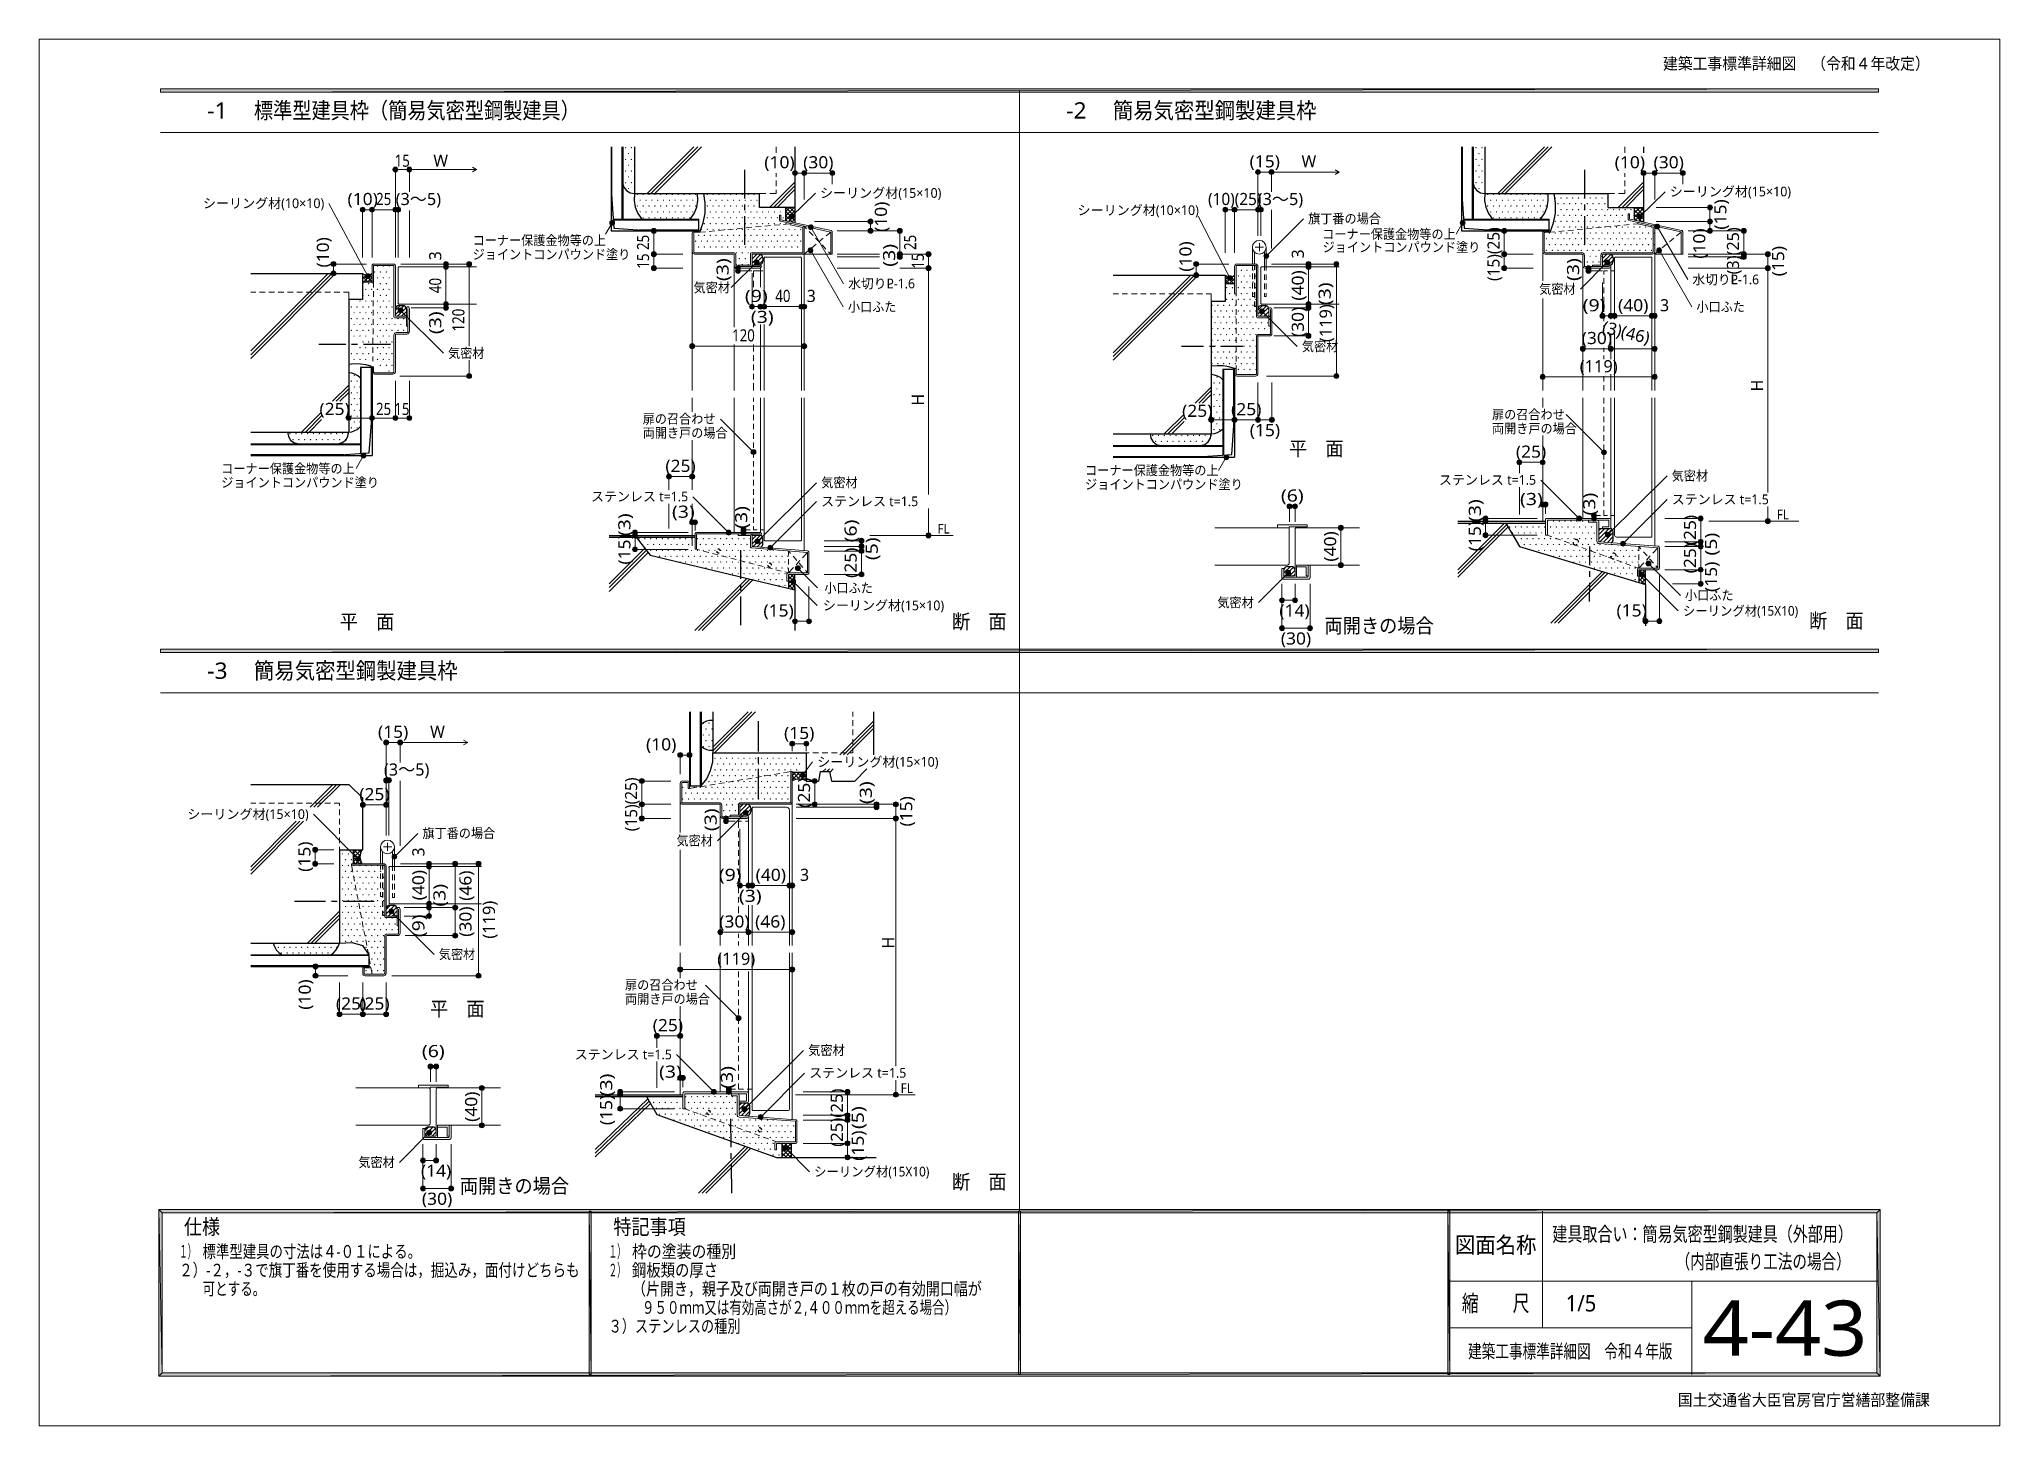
# Model space of a CAD drawing. Header units: millimetres. Extents: x 0 to 420, y 0 to 297.
import ezdxf
from ezdxf.enums import TextEntityAlignment as Align

# ---------------------------------------------------------------- set-up
doc = ezdxf.new("R2010")
doc.units = ezdxf.units.MM
doc.styles.add('kst32b', font='NotoSansJP-Variable.ttf')

msp = doc.modelspace()

# ---------------------------------------------------------------- texts
at = {"style": 'kst32b'}
for s, height, p, p2 in [('建築工事標準詳細図\u3000（令和４年改定）', 2.54, (348.01, 290.49), (405.16, 290.49)), ('-1', 3.491, (36.17, 279.97), (40.54, 279.97)), ('標準型建具枠（簡易気密型鋼製建具）', 3.4908, (46.19, 279.97), (116, 279.97)), ('-2', 3.491, (220.18, 279.97), (224.54, 279.97)), ('簡易気密型鋼製建具枠', 3.491, (230.17, 279.97), (273.8, 279.97)), ('15', 2.599, (76.33, 269.66), (79.58, 269.66)), ('(10)', 2.599, (155.51, 269.32), (162.01, 269.32)), ('(30)', 2.599, (163.83, 269.32), (170.33, 269.32)), ('(15)', 2.599, (259.46, 269.52), (265.96, 269.52)), ('(10)', 2.599, (337.67, 269.32), (344.17, 269.32)), ('(30)', 2.599, (345.99, 269.32), (352.49, 269.32)), ('シーリング材(15×10)', 2.0791, (167.45, 263), (193.44, 263)), ('シーリング材(15×10)', 2.0791, (349.46, 263.31), (375.45, 263.31)), ('シーリング材(10×10)', 2.0791, (35.26, 260.79), (61.25, 260.79)), ('(10)', 2.599, (66.23, 261.45), (72.73, 261.45)), ('25', 2.599, (72.35, 261.45), (75.6, 261.45)), ('(3～5)', 2.599, (76.54, 261.45), (86.28, 261.45)), ('(10)', 2.599, (181.78, 255.69), (181.78, 262.19)), ('シーリング材(10×10)', 2.0791, (222.61, 259.31), (248.6, 259.31)), ('(10)(25)', 2.599, (250.57, 261.45), (262, 261.45)), ('(3～5)', 2.599, (261.2, 261.45), (270.94, 261.45)), ('(15)', 2.599, (361.59, 256.18), (361.59, 262.68)), ('旗丁番の場合', 2.079, (271.99, 257.51), (287.59, 257.51)), ('コーナー保護金物等の上', 2.0791, (275.02, 254.19), (303.61, 254.19)), ('(15)(25)', 2.599, (313.01, 245.19), (313.01, 256.69)), ('(10)', 2.599, (357.08, 249.96), (357.08, 256.45)), ('(3)(25)', 2.599, (364.3, 246.61), (364.3, 256.69)), ('(10)', 2.599, (62.25, 248.07), (62.25, 254.57)), ('ジョイントコンパウンド塗り', 2.0791, (93.03, 249.85), (126.81, 249.85)), ('コーナー保護金物等の上', 2.0791, (93.03, 252.86), (121.62, 252.86)), ('15 25', 2.599, (130.83, 247.82), (130.83, 255.07)), ('(3)', 2.599, (183.54, 248.24), (183.54, 253.12)), ('25', 2.599, (188.04, 251.82), (188.04, 255.07)), ('(10)', 2.599, (247.02, 247.18), (247.02, 253.68)), ('ジョイントコンパウンド塗り', 2.0791, (275.1, 251.4), (308.89, 251.4)), ('(15)', 2.599, (373.97, 246.19), (373.97, 252.69)), ('(3)', 2.599, (147.87, 245.17), (147.87, 250.05)), ('15', 2.599, (189.7, 247.82), (189.7, 251.07)), ('(3)', 2.599, (330.05, 245.19), (330.05, 250.07)), ('40', 2.599, (86.32, 242.59), (86.32, 245.84)), ('気密材', 2.079, (140.36, 242.74), (148.15, 242.74)), ('水切りP-1.6', 2.079, (173.48, 243.61), (187.78, 243.61)), ('(40)', 2.599, (271.08, 240.98), (271.08, 247.48)), ('(3)', 2.599, (276.84, 240.01), (276.84, 244.88)), ('気密材', 2.079, (321.5, 242.44), (329.3, 242.44)), ('水切りP-1.6', 2.079, (354.31, 244.47), (368.6, 244.47)), ('(9)', 2.599, (151.36, 240.69), (156.24, 240.69)), ('40', 2.599, (157.86, 240.69), (161.11, 240.69)), ('小口ふた', 2.079, (173.42, 238.63), (183.81, 238.63)), ('(30)', 2.599, (271.08, 233.17), (271.08, 239.67)), ('(119)', 2.599, (277.05, 232.09), (277.05, 240.21)), ('(9)', 2.599, (330.81, 238.7), (335.69, 238.7)), ('(40)', 2.599, (338.39, 238.7), (344.89, 238.7)), ('小口ふた', 2.079, (355.18, 238.63), (365.57, 238.63)), ('(3)', 2.599, (86.32, 233.81), (86.32, 238.68)), ('120', 2.599, (91.27, 234.38), (91.27, 239.25)), ('(3)', 2.599, (152.63, 236.2), (157.51, 236.2)), ('(3)(46)', 2.599, (334.81, 234.19), (344.8, 231.67)), ('気密材', 2.079, (87.78, 228.71), (95.57, 228.71)), ('120', 2.599, (148.61, 232.24), (153.48, 232.24)), ('気密材', 2.079, (270.66, 230.15), (278.45, 230.15)), ('(30)', 2.599, (330.6, 231.67), (337.1, 231.67)), ('(119)', 2.599, (330.18, 225.64), (338.3, 225.64)), ('(25)', 2.599, (60.22, 216.49), (66.72, 216.49)), ('25', 2.599, (72.33, 216.49), (75.58, 216.49)), ('15', 2.599, (76.26, 216.49), (79.51, 216.49)), ('(25)', 2.599, (245, 216.09), (251.5, 216.09)), ('(25)', 2.599, (255.5, 216.43), (262, 216.43)), ('扉の召合わせ', 2.079, (129.46, 214.63), (145.05, 214.63)), ('(15)', 2.599, (259.5, 211.94), (266, 211.94)), ('扉の召合わせ', 2.079, (311.38, 215.56), (326.98, 215.56)), ('両開き戸の場合', 2.079, (311.38, 212.56), (329.58, 212.56)), ('両開き戸の場合', 2.079, (129.46, 211.62), (147.65, 211.62)), ('平\u3000面', 3.119, (267.89, 207.73), (279.58, 207.73)), ('(25)', 2.599, (316.51, 207.35), (323, 207.35)), ('コーナー保護金物等の上', 2.0791, (39.18, 203.98), (67.77, 203.98)), ('(25)', 2.599, (134.32, 204.3), (140.82, 204.3)), ('コーナー保護金物等の上', 2.0791, (224.22, 203.6), (252.81, 203.6)), ('ジョイントコンパウンド塗り', 2.0791, (39.18, 201), (72.97, 201)), ('気密材', 2.079, (167.7, 201), (175.5, 201)), ('ジョイントコンパウンド塗り', 2.0791, (224.22, 200.6), (258, 200.6)), ('ステンレス t=1.5', 2.0791, (300.04, 201.55), (320.83, 201.55)), ('気密材', 2.079, (349.88, 202.44), (357.68, 202.44)), ('ステンレス t=1.5', 2.0791, (118.41, 197.99), (139.2, 197.99)), ('ステンレス t=1.5', 2.0791, (167.7, 196.96), (188.49, 196.96)), ('(6)', 2.599, (266.17, 197.93), (271.04, 197.93)), ('(3)', 2.599, (309.01, 193.57), (309.01, 198.44)), ('(3)', 2.599, (317.39, 197.19), (322.27, 197.19)), ('(3)', 2.599, (333.52, 194.97), (333.52, 199.84)), ('ステンレス t=1.5', 2.0791, (349.88, 197.38), (370.68, 197.38)), ('(3)', 2.599, (126.83, 190.54), (126.83, 195.42)), ('(3)', 2.599, (135.74, 194.48), (140.61, 194.48)), ('(3)', 2.599, (151.85, 192.11), (151.85, 196.98)), ('(6)', 2.599, (175.3, 189.21), (175.3, 194.08)), ('(15)', 2.599, (309.01, 187.3), (309.01, 193.8)), ('(25)', 2.599, (355.09, 188.59), (355.09, 195.09)), ('FL', 2.079, (372.41, 194.14), (375.01, 194.14)), ('(15)', 2.599, (126.83, 184.45), (126.83, 190.94)), ('(5)', 2.599, (179.81, 185.4), (179.81, 190.27)), ('FL', 2.079, (192.62, 191.09), (195.22, 191.09)), ('(40)', 2.599, (278, 185.08), (278, 191.58)), ('(5)', 2.599, (359.58, 186.39), (359.58, 191.27)), ('(25)', 2.599, (175.3, 181.59), (175.3, 188.09)), ('(25)', 2.599, (355.09, 182.58), (355.09, 189.08)), ('(15)', 2.599, (359.58, 178.58), (359.58, 185.08)), ('小口ふた', 2.079, (168.36, 178.41), (178.76, 178.41)), ('シーリング材(15×10)', 2.0791, (168.04, 174.67), (194.03, 174.67)), ('気密材', 2.079, (252.56, 175.3), (260.36, 175.3)), ('小口ふた', 2.079, (352.72, 176.85), (363.12, 176.85)), ('平\u3000面', 3.119, (64.58, 170.67), (76.27, 170.67)), ('(15)', 2.599, (155.32, 173.31), (161.82, 173.31)), ('断\u3000面', 3.119, (195.71, 170.69), (207.4, 170.69)), ('(14)', 2.599, (265.83, 173.31), (272.33, 173.31)), ('両開きの場合', 3.119, (275.51, 169.8), (298.9, 169.8)), ('(15)', 2.599, (338.05, 173.33), (344.55, 173.33)), ('シーリング材(15X10)', 2.0791, (352.28, 173.5), (376.97, 173.5)), ('断\u3000面', 3.119, (379.31, 170.86), (391, 170.86)), ('(30)', 2.599, (266.15, 167.32), (272.65, 167.32)), ('簡易気密型鋼製建具枠', 3.491, (46.19, 159.98), (89.82, 159.98)), ('-3', 3.491, (36.17, 159.98), (40.54, 159.98)), ('(15)', 2.599, (72.75, 147.34), (79.25, 147.34)), ('(10)', 2.599, (130.17, 144.65), (136.67, 144.65)), ('(15)', 2.599, (159.74, 147.09), (166.24, 147.09)), ('シーリング材(15×10)', 2.0791, (166.84, 141.16), (192.82, 141.16)), ('(3～5)', 2.599, (74.02, 139.26), (83.77, 139.26)), ('(15)(25)', 2.599, (128.27, 127.34), (128.27, 138.85)), ('(25)', 2.599, (165.31, 132.36), (165.31, 138.85)), ('(25)', 2.599, (68.75, 133.98), (75.25, 133.98)), ('(3)', 2.599, (178.54, 133.16), (178.54, 138.03)), ('(15)', 2.599, (187.2, 128.35), (187.2, 134.85)), ('シーリング材(15×10)', 2.0791, (31.92, 129.96), (57.91, 129.96)), ('(3)', 2.599, (145.31, 127.36), (145.31, 132.23)), ('旗丁番の場合', 2.079, (82.27, 125.88), (97.87, 125.88)), ('気密材', 2.079, (136.69, 124.29), (144.49, 124.29)), ('(15)', 2.599, (58.29, 118.64), (58.29, 125.14)), ('(40)', 2.599, (82.7, 112.54), (82.7, 119.04)), ('(46)', 2.599, (92.79, 112.44), (92.79, 118.93)), ('(9)', 2.599, (145.77, 116.71), (150.65, 116.71)), ('(40)', 2.599, (153.65, 116.71), (160.15, 116.71)), ('(3)', 2.599, (87.21, 111.19), (87.21, 116.06)), ('(3)', 2.599, (150.07, 112.2), (154.94, 112.2)), ('(9)', 2.599, (82.7, 104.65), (82.7, 109.52)), ('(30)', 2.599, (92.79, 104.73), (92.79, 111.23)), ('(119)', 2.599, (97.81, 104.33), (97.81, 112.45)), ('(30)', 2.599, (145.86, 106.7), (152.36, 106.7)), ('(46)', 2.599, (153.54, 106.7), (160.04, 106.7)), ('気密材', 2.079, (85.79, 99.97), (93.59, 99.97)), ('(119)', 2.599, (145.44, 98.74), (153.56, 98.74)), ('(10)', 2.599, (58.36, 89.11), (58.36, 95.61)), ('扉の召合わせ', 2.079, (125.67, 93.39), (141.26, 93.39)), ('両開き戸の場合', 2.079, (125.67, 90.38), (143.86, 90.38)), ('(25)', 2.599, (63.75, 89.15), (70.25, 89.15)), ('(25)', 2.599, (68.75, 89.15), (75.25, 89.15)), ('平\u3000面', 3.119, (83.9, 87.74), (95.6, 87.74)), ('(25)', 2.599, (131.61, 84.5), (138.11, 84.5)), ('(6)', 2.599, (82.17, 78.95), (87.04, 78.95)), ('ステンレス t=1.5', 2.0791, (114.91, 78.49), (135.71, 78.49)), ('気密材', 2.079, (164.93, 79.4), (172.73, 79.4)), ('(3)', 2.599, (132.97, 74.55), (137.84, 74.55)), ('(3)', 2.599, (148.8, 72.18), (148.8, 77.05)), ('ステンレス t=1.5', 2.0791, (165.14, 74.55), (185.93, 74.55)), ('(40)', 2.599, (94.02, 65.09), (94.02, 71.58)), ('(3)', 2.599, (122.94, 70.55), (122.94, 75.42)), ('(25)(25)', 2.599, (172.34, 59.75), (172.34, 72.24)), ('FL', 2.079, (184.72, 71.29), (187.32, 71.29)), ('(15)', 2.599, (122.94, 64.39), (122.94, 70.89)), ('(5)', 2.599, (176.83, 63.56), (176.83, 68.44)), ('(15)', 2.599, (176.83, 56.75), (176.83, 63.25)), ('気密材', 2.079, (68.56, 55.41), (76.36, 55.41)), ('(14)', 2.599, (81.96, 53.32), (88.45, 53.32)), ('シーリング材(15X10)', 2.0791, (166.18, 53.4), (190.87, 53.4)), ('両開きの場合', 3.119, (90.3, 49.81), (113.69, 49.81)), ('断\u3000面', 3.119, (195.71, 50.69), (207.4, 50.69)), ('(30)', 2.599, (82.17, 47.33), (88.67, 47.33)), ('仕様', 3.273, (31.18, 40.98), (38.94, 40.98)), ('特記事項', 3.273, (123.17, 40.98), (138.69, 40.98)), ('建具取合い：簡易気密型鋼製建具（外部用）', 3.1219, (324.32, 39.5), (388.69, 39.5)), ('１）', 2.728, (30.18, 35.98), (33.81, 35.98)), ('標準型建具の寸法は４-０１による。', 2.7278, (35.18, 35.98), (81.98, 35.98)), ('１）', 2.728, (122.17, 35.98), (125.8, 35.98)), ('枠の塗装の種別', 2.728, (127.17, 35.98), (149.48, 35.98)), ('図面名称', 3.491, (303.45, 36.98), (320.9, 36.98)), ('２）-２，-３で旗丁番を使用する場合は，掘込み，面付けどちらも', 2.7278, (30.18, 31.98), (115.94, 31.98)), ('２）', 2.728, (122.17, 31.98), (125.8, 31.98)), ('鋼板類の厚さ', 2.728, (127.17, 31.98), (145.61, 31.98)), ('（内部直張り工法の場合）', 3.1219, (350.73, 33.63), (388.23, 33.63)), ('可とする。', 2.728, (35.18, 27.98), (48.63, 27.98)), ('（片開き，親子及び両開き戸の１枚の戸の有効開口幅が', 2.7278, (127.17, 27.98), (202.09, 27.98)), ('９５０ｍｍ又は有効高さが２,４００ｍｍを超える場合）', 2.7278, (129.32, 23.98), (196.8, 23.98)), ('縮\u3000\u3000尺', 3.491, (304.91, 24.49), (319.43, 24.49)), ('1/5', 3.491, (327.17, 24.49), (333.72, 24.49)), ('4-43', 11.831, (356.51, 14.99), (391.8, 14.99)), ('３）ステンレスの種別', 2.728, (122.17, 19.98), (150.41, 19.98)), ('建築工事標準詳細図\u3000令和４年版', 2.919, (306.26, 14.5), (350.04, 14.5)), ('国土交通省大臣官房官庁営繕部整備課', 2.54, (351.18, 4.27), (405.16, 4.27))]:
    msp.add_text(s, height=height, dxfattribs=at).set_placement(p, p2, align=Align.FIT)
for s, height, p in [('W', 2.6, (84.62, 269.66)), ('W', 2.6, (270.59, 269.52)), ('L', 2.08, (181.74, 243.63)), ('L', 2.08, (362.56, 244.5)), ('3', 2.6, (164.61, 240.69)), ('3', 2.6, (347.39, 238.7)), ('W', 2.6, (83.93, 147.34)), ('3', 2.6, (163.17, 116.71))]:
    msp.add_text(s, height=height, dxfattribs=at).set_placement(p)
for s, p in [('3', (86.32, 249.62)), ('3', (271.08, 250.02)), ('H', (369.46, 221.53)), ('H', (189.7, 218.5)), ('3', (82.7, 121.92)), ('H', (183.35, 102.21))]:
    msp.add_text(s, height=2.6, rotation=90, dxfattribs=at).set_placement(p)

# ---------------------------------------------------------------- hatches: boundary and pattern name
h = msp.add_hatch(color=7)
h.paths.add_polyline_path([(394.17, 285.62), (394.17, 286.32), (26.18, 285.62), (394.17, 285.62)])
h.paths.add_polyline_path([(394.17, 286.32), (26.18, 285.62), (26.18, 286.32), (394.17, 286.32)])
for points in [[(125.79, 273.77), (125.77, 273.75), (125.75, 273.73), (125.77, 273.71), (125.79, 273.68), (125.81, 273.71), (125.84, 273.73), (125.81, 273.75), (125.79, 273.77)], [(127.04, 273.77), (127.02, 273.75), (127, 273.73), (127.02, 273.71), (127.04, 273.68), (127.06, 273.71), (127.08, 273.73), (127.06, 273.75), (127.04, 273.77)], [(307.97, 273.77), (307.95, 273.75), (307.93, 273.73), (307.95, 273.71), (307.97, 273.68), (308, 273.71), (308.02, 273.73), (308, 273.75), (307.97, 273.77)], [(309.22, 273.77), (309.2, 273.75), (309.18, 273.73), (309.2, 273.71), (309.22, 273.68), (309.24, 273.71), (309.27, 273.73), (309.24, 273.75), (309.22, 273.77)], [(76.96, 268.86), (77, 269.07), (76.48, 269.07), (76.96, 268.86)], [(79.97, 268.86), (80.01, 269.07), (79.48, 269.07), (79.97, 268.86)], [(125.79, 271.27), (125.77, 271.25), (125.75, 271.23), (125.77, 271.21), (125.79, 271.19), (125.81, 271.21), (125.84, 271.23), (125.81, 271.25), (125.79, 271.27)], [(126.43, 272.52), (126.41, 272.5), (126.39, 272.48), (126.41, 272.46), (126.43, 272.44), (126.45, 272.46), (126.47, 272.48), (126.45, 272.5), (126.43, 272.52)], [(126.43, 270.02), (126.41, 270), (126.39, 269.98), (126.41, 269.96), (126.43, 269.94), (126.45, 269.96), (126.47, 269.98), (126.45, 270), (126.43, 270.02)], [(127.04, 271.27), (127.02, 271.25), (127, 271.23), (127.02, 271.21), (127.04, 271.19), (127.06, 271.21), (127.08, 271.23), (127.06, 271.25), (127.04, 271.27)], [(127.68, 272.52), (127.66, 272.5), (127.64, 272.48), (127.66, 272.46), (127.68, 272.44), (127.7, 272.46), (127.72, 272.48), (127.7, 272.5), (127.68, 272.52)], [(127.68, 270.02), (127.66, 270), (127.64, 269.98), (127.66, 269.96), (127.68, 269.94), (127.7, 269.96), (127.72, 269.98), (127.7, 270), (127.68, 270.02)], [(307.97, 271.27), (307.95, 271.25), (307.93, 271.23), (307.95, 271.21), (307.97, 271.19), (308, 271.21), (308.02, 271.23), (308, 271.25), (307.97, 271.27)], [(308.59, 272.52), (308.57, 272.5), (308.55, 272.48), (308.57, 272.46), (308.59, 272.44), (308.61, 272.46), (308.63, 272.48), (308.61, 272.5), (308.59, 272.52)], [(308.59, 270.02), (308.57, 270), (308.55, 269.98), (308.57, 269.96), (308.59, 269.94), (308.61, 269.96), (308.63, 269.98), (308.61, 270), (308.59, 270.02)], [(309.22, 271.27), (309.2, 271.25), (309.18, 271.23), (309.2, 271.21), (309.22, 271.19), (309.24, 271.21), (309.27, 271.23), (309.24, 271.25), (309.22, 271.27)], [(309.86, 272.52), (309.84, 272.5), (309.82, 272.48), (309.84, 272.46), (309.86, 272.44), (309.88, 272.46), (309.9, 272.48), (309.88, 272.5), (309.86, 272.52)], [(309.86, 270.02), (309.84, 270), (309.82, 269.98), (309.84, 269.96), (309.86, 269.94), (309.88, 269.96), (309.9, 269.98), (309.88, 270), (309.86, 270.02)], [(125.79, 268.77), (125.77, 268.75), (125.75, 268.73), (125.77, 268.71), (125.79, 268.69), (125.81, 268.71), (125.84, 268.73), (125.81, 268.75), (125.79, 268.77)], [(125.79, 266.28), (125.77, 266.26), (125.75, 266.23), (125.77, 266.21), (125.79, 266.19), (125.81, 266.21), (125.84, 266.23), (125.81, 266.26), (125.79, 266.28)], [(126.43, 267.53), (126.41, 267.5), (126.39, 267.48), (126.41, 267.46), (126.43, 267.44), (126.45, 267.46), (126.47, 267.48), (126.45, 267.5), (126.43, 267.53)], [(126.43, 265.03), (126.41, 265.01), (126.39, 264.99), (126.41, 264.96), (126.43, 264.94), (126.45, 264.96), (126.47, 264.99), (126.45, 265.01), (126.43, 265.03)], [(127.04, 268.77), (127.02, 268.75), (127, 268.73), (127.02, 268.71), (127.04, 268.69), (127.06, 268.71), (127.08, 268.73), (127.06, 268.75), (127.04, 268.77)], [(127.04, 266.28), (127.02, 266.26), (127, 266.23), (127.02, 266.21), (127.04, 266.19), (127.06, 266.21), (127.08, 266.23), (127.06, 266.26), (127.04, 266.28)], [(127.68, 267.53), (127.66, 267.5), (127.64, 267.48), (127.66, 267.46), (127.68, 267.44), (127.7, 267.46), (127.72, 267.48), (127.7, 267.5), (127.68, 267.53)], [(127.68, 265.03), (127.66, 265.01), (127.64, 264.99), (127.66, 264.96), (127.68, 264.94), (127.7, 264.96), (127.72, 264.99), (127.7, 265.01), (127.68, 265.03)], [(162.56, 268.12), (162.6, 268.31), (162.07, 268.31), (162.56, 268.12)], [(164.57, 268.12), (164.61, 268.31), (164.08, 268.31), (164.57, 268.12)], [(170.56, 268.12), (170.6, 268.31), (170.07, 268.31), (170.56, 268.12)], [(261.75, 268.31), (261.77, 268.52), (261.26, 268.52), (261.75, 268.31)], [(264.67, 268.31), (264.71, 268.52), (264.18, 268.52), (264.67, 268.31)], [(307.97, 268.77), (307.95, 268.75), (307.93, 268.73), (307.95, 268.71), (307.97, 268.69), (308, 268.71), (308.02, 268.73), (308, 268.75), (307.97, 268.77)], [(307.97, 266.28), (307.95, 266.26), (307.93, 266.23), (307.95, 266.21), (307.97, 266.19), (308, 266.21), (308.02, 266.23), (308, 266.26), (307.97, 266.28)], [(308.59, 267.53), (308.57, 267.5), (308.55, 267.48), (308.57, 267.46), (308.59, 267.44), (308.61, 267.46), (308.63, 267.48), (308.61, 267.5), (308.59, 267.53)], [(308.59, 265.03), (308.57, 265.01), (308.55, 264.99), (308.57, 264.96), (308.59, 264.94), (308.61, 264.96), (308.63, 264.99), (308.61, 265.01), (308.59, 265.03)], [(309.22, 268.77), (309.2, 268.75), (309.18, 268.73), (309.2, 268.71), (309.22, 268.69), (309.24, 268.71), (309.27, 268.73), (309.24, 268.75), (309.22, 268.77)], [(309.22, 266.28), (309.2, 266.26), (309.18, 266.23), (309.2, 266.21), (309.22, 266.19), (309.24, 266.21), (309.27, 266.23), (309.24, 266.26), (309.22, 266.28)], [(309.86, 267.53), (309.84, 267.5), (309.82, 267.48), (309.84, 267.46), (309.86, 267.44), (309.88, 267.46), (309.9, 267.48), (309.88, 267.5), (309.86, 267.53)], [(309.86, 265.03), (309.84, 265.01), (309.82, 264.99), (309.84, 264.96), (309.86, 264.94), (309.88, 264.96), (309.9, 264.99), (309.88, 265.01), (309.86, 265.03)], [(344.34, 268.12), (344.38, 268.31), (343.85, 268.31), (344.34, 268.12)], [(346.73, 268.12), (346.77, 268.31), (346.24, 268.31), (346.73, 268.12)], [(352.74, 268.12), (352.78, 268.31), (352.26, 268.31), (352.74, 268.12)], [(69.96, 260.27), (70, 260.46), (69.47, 260.46), (69.96, 260.27)], [(71.97, 260.27), (72.01, 260.46), (71.48, 260.46), (71.97, 260.27)], [(76.96, 260.27), (77, 260.46), (76.48, 260.46), (76.96, 260.27)], [(77.55, 260.27), (77.6, 260.46), (77.09, 260.46), (77.55, 260.27)], [(127.68, 262.53), (127.66, 262.51), (127.64, 262.49), (127.66, 262.47), (127.68, 262.45), (127.7, 262.47), (127.72, 262.49), (127.7, 262.51), (127.68, 262.53)], [(128.29, 263.78), (128.27, 263.76), (128.25, 263.74), (128.27, 263.72), (128.29, 263.69), (128.31, 263.72), (128.33, 263.74), (128.31, 263.76), (128.29, 263.78)], [(128.29, 261.28), (128.27, 261.26), (128.25, 261.24), (128.27, 261.22), (128.29, 261.2), (128.31, 261.22), (128.33, 261.24), (128.31, 261.26), (128.29, 261.28)], [(128.93, 262.53), (128.91, 262.51), (128.88, 262.49), (128.91, 262.47), (128.93, 262.45), (128.95, 262.47), (128.97, 262.49), (128.95, 262.51), (128.93, 262.53)], [(129.56, 263.78), (129.54, 263.76), (129.52, 263.74), (129.54, 263.72), (129.56, 263.69), (129.58, 263.72), (129.6, 263.74), (129.58, 263.76), (129.56, 263.78)], [(129.56, 261.28), (129.54, 261.26), (129.52, 261.24), (129.54, 261.22), (129.56, 261.2), (129.58, 261.22), (129.6, 261.24), (129.58, 261.26), (129.56, 261.28)], [(130.17, 262.53), (130.15, 262.51), (130.13, 262.49), (130.15, 262.47), (130.17, 262.45), (130.2, 262.47), (130.22, 262.49), (130.2, 262.51), (130.17, 262.53)], [(130.81, 263.78), (130.79, 263.76), (130.77, 263.74), (130.79, 263.72), (130.81, 263.69), (130.83, 263.72), (130.85, 263.74), (130.83, 263.76), (130.81, 263.78)], [(130.81, 261.28), (130.79, 261.26), (130.77, 261.24), (130.79, 261.22), (130.81, 261.2), (130.83, 261.22), (130.85, 261.24), (130.83, 261.26), (130.81, 261.28)], [(131.42, 262.53), (131.4, 262.51), (131.38, 262.49), (131.4, 262.47), (131.42, 262.45), (131.45, 262.47), (131.47, 262.49), (131.45, 262.51), (131.42, 262.53)], [(132.06, 263.78), (132.04, 263.76), (132.02, 263.74), (132.04, 263.72), (132.06, 263.69), (132.08, 263.72), (132.1, 263.74), (132.08, 263.76), (132.06, 263.78)], [(132.06, 261.28), (132.04, 261.26), (132.02, 261.24), (132.04, 261.22), (132.06, 261.2), (132.08, 261.22), (132.1, 261.24), (132.08, 261.26), (132.06, 261.28)], [(132.67, 262.53), (132.65, 262.51), (132.63, 262.49), (132.65, 262.47), (132.67, 262.45), (132.69, 262.47), (132.71, 262.49), (132.69, 262.51), (132.67, 262.53)], [(133.31, 263.78), (133.29, 263.76), (133.27, 263.74), (133.29, 263.72), (133.31, 263.69), (133.33, 263.72), (133.35, 263.74), (133.33, 263.76), (133.31, 263.78)], [(133.31, 261.28), (133.29, 261.26), (133.27, 261.24), (133.29, 261.22), (133.31, 261.2), (133.33, 261.22), (133.35, 261.24), (133.33, 261.26), (133.31, 261.28)], [(133.92, 262.53), (133.9, 262.51), (133.88, 262.49), (133.9, 262.47), (133.92, 262.45), (133.94, 262.47), (133.96, 262.49), (133.94, 262.51), (133.92, 262.53)], [(134.56, 263.78), (134.54, 263.76), (134.51, 263.74), (134.54, 263.72), (134.56, 263.69), (134.58, 263.72), (134.6, 263.74), (134.58, 263.76), (134.56, 263.78)], [(134.56, 261.28), (134.54, 261.26), (134.51, 261.24), (134.54, 261.22), (134.56, 261.2), (134.58, 261.22), (134.6, 261.24), (134.58, 261.26), (134.56, 261.28)], [(135.17, 262.53), (135.15, 262.51), (135.13, 262.49), (135.15, 262.47), (135.17, 262.45), (135.19, 262.47), (135.21, 262.49), (135.19, 262.51), (135.17, 262.53)], [(135.81, 263.78), (135.78, 263.76), (135.76, 263.74), (135.78, 263.72), (135.81, 263.69), (135.83, 263.72), (135.85, 263.74), (135.83, 263.76), (135.81, 263.78)], [(135.81, 261.28), (135.78, 261.26), (135.76, 261.24), (135.78, 261.22), (135.81, 261.2), (135.83, 261.22), (135.85, 261.24), (135.83, 261.26), (135.81, 261.28)], [(136.42, 262.53), (136.4, 262.51), (136.38, 262.49), (136.4, 262.47), (136.42, 262.45), (136.44, 262.47), (136.46, 262.49), (136.44, 262.51), (136.42, 262.53)], [(137.05, 263.78), (137.03, 263.76), (137.01, 263.74), (137.03, 263.72), (137.05, 263.69), (137.08, 263.72), (137.1, 263.74), (137.08, 263.76), (137.05, 263.78)], [(137.05, 261.28), (137.03, 261.26), (137.01, 261.24), (137.03, 261.22), (137.05, 261.2), (137.08, 261.22), (137.1, 261.24), (137.08, 261.26), (137.05, 261.28)], [(137.67, 262.53), (137.65, 262.51), (137.63, 262.49), (137.65, 262.47), (137.67, 262.45), (137.69, 262.47), (137.71, 262.49), (137.69, 262.51), (137.67, 262.53)], [(138.3, 263.78), (138.28, 263.76), (138.26, 263.74), (138.28, 263.72), (138.3, 263.69), (138.32, 263.72), (138.35, 263.74), (138.32, 263.76), (138.3, 263.78)], [(138.3, 261.28), (138.28, 261.26), (138.26, 261.24), (138.28, 261.22), (138.3, 261.2), (138.32, 261.22), (138.35, 261.24), (138.32, 261.26), (138.3, 261.28)], [(138.92, 262.53), (138.9, 262.51), (138.87, 262.49), (138.9, 262.47), (138.92, 262.45), (138.94, 262.47), (138.96, 262.49), (138.94, 262.51), (138.92, 262.53)], [(139.55, 263.78), (139.53, 263.76), (139.51, 263.74), (139.53, 263.72), (139.55, 263.69), (139.57, 263.72), (139.59, 263.74), (139.57, 263.76), (139.55, 263.78)], [(139.55, 261.28), (139.53, 261.26), (139.51, 261.24), (139.53, 261.22), (139.55, 261.2), (139.57, 261.22), (139.59, 261.24), (139.57, 261.26), (139.55, 261.28)], [(140.19, 262.53), (140.17, 262.51), (140.14, 262.49), (140.17, 262.47), (140.19, 262.45), (140.21, 262.47), (140.23, 262.49), (140.21, 262.51), (140.19, 262.53)], [(140.8, 263.78), (140.78, 263.76), (140.76, 263.74), (140.78, 263.72), (140.8, 263.69), (140.82, 263.72), (140.84, 263.74), (140.82, 263.76), (140.8, 263.78)], [(140.8, 261.28), (140.78, 261.26), (140.76, 261.24), (140.78, 261.22), (140.8, 261.2), (140.82, 261.22), (140.84, 261.24), (140.82, 261.26), (140.8, 261.28)], [(143.3, 263.78), (143.28, 263.76), (143.26, 263.74), (143.28, 263.72), (143.3, 263.69), (143.32, 263.72), (143.34, 263.74), (143.32, 263.76), (143.3, 263.78)], [(143.3, 261.28), (143.28, 261.26), (143.26, 261.24), (143.28, 261.22), (143.3, 261.2), (143.32, 261.22), (143.34, 261.24), (143.32, 261.26), (143.3, 261.28)], [(143.93, 262.53), (143.91, 262.51), (143.89, 262.49), (143.91, 262.47), (143.93, 262.45), (143.95, 262.47), (143.98, 262.49), (143.95, 262.51), (143.93, 262.53)], [(144.55, 263.78), (144.53, 263.76), (144.5, 263.74), (144.53, 263.72), (144.55, 263.69), (144.57, 263.72), (144.59, 263.74), (144.57, 263.76), (144.55, 263.78)], [(144.55, 261.28), (144.53, 261.26), (144.5, 261.24), (144.53, 261.22), (144.55, 261.2), (144.57, 261.22), (144.59, 261.24), (144.57, 261.26), (144.55, 261.28)], [(145.18, 262.53), (145.16, 262.51), (145.14, 262.49), (145.16, 262.47), (145.18, 262.45), (145.2, 262.47), (145.22, 262.49), (145.2, 262.51), (145.18, 262.53)], [(145.8, 263.78), (145.77, 263.76), (145.75, 263.74), (145.77, 263.72), (145.8, 263.69), (145.82, 263.72), (145.84, 263.74), (145.82, 263.76), (145.8, 263.78)], [(145.8, 261.28), (145.77, 261.26), (145.75, 261.24), (145.77, 261.22), (145.8, 261.2), (145.82, 261.22), (145.84, 261.24), (145.82, 261.26), (145.8, 261.28)], [(146.43, 262.53), (146.41, 262.51), (146.39, 262.49), (146.41, 262.47), (146.43, 262.45), (146.45, 262.47), (146.47, 262.49), (146.45, 262.51), (146.43, 262.53)], [(147.04, 263.78), (147.02, 263.76), (147, 263.74), (147.02, 263.72), (147.04, 263.69), (147.07, 263.72), (147.09, 263.74), (147.07, 263.76), (147.04, 263.78)], [(147.04, 261.28), (147.02, 261.26), (147, 261.24), (147.02, 261.22), (147.04, 261.2), (147.07, 261.22), (147.09, 261.24), (147.07, 261.26), (147.04, 261.28)], [(147.68, 262.53), (147.66, 262.51), (147.64, 262.49), (147.66, 262.47), (147.68, 262.45), (147.7, 262.47), (147.72, 262.49), (147.7, 262.51), (147.68, 262.53)], [(148.29, 263.78), (148.27, 263.76), (148.25, 263.74), (148.27, 263.72), (148.29, 263.69), (148.31, 263.72), (148.34, 263.74), (148.31, 263.76), (148.29, 263.78)], [(148.29, 261.28), (148.27, 261.26), (148.25, 261.24), (148.27, 261.22), (148.29, 261.2), (148.31, 261.22), (148.34, 261.24), (148.31, 261.26), (148.29, 261.28)], [(148.93, 262.53), (148.91, 262.51), (148.89, 262.49), (148.91, 262.47), (148.93, 262.45), (148.95, 262.47), (148.97, 262.49), (148.95, 262.51), (148.93, 262.53)], [(149.54, 263.78), (149.52, 263.76), (149.5, 263.74), (149.52, 263.72), (149.54, 263.69), (149.56, 263.72), (149.58, 263.74), (149.56, 263.76), (149.54, 263.78)], [(149.54, 261.28), (149.52, 261.26), (149.5, 261.24), (149.52, 261.22), (149.54, 261.2), (149.56, 261.22), (149.58, 261.24), (149.56, 261.26), (149.54, 261.28)], [(150.18, 262.53), (150.16, 262.51), (150.14, 262.49), (150.16, 262.47), (150.18, 262.45), (150.2, 262.47), (150.22, 262.49), (150.2, 262.51), (150.18, 262.53)], [(150.79, 263.78), (150.77, 263.76), (150.75, 263.74), (150.77, 263.72), (150.79, 263.69), (150.81, 263.72), (150.83, 263.74), (150.81, 263.76), (150.79, 263.78)], [(150.79, 261.28), (150.77, 261.26), (150.75, 261.24), (150.77, 261.22), (150.79, 261.2), (150.81, 261.22), (150.83, 261.24), (150.81, 261.26), (150.79, 261.28)], [(151.43, 262.53), (151.41, 262.51), (151.38, 262.49), (151.41, 262.47), (151.43, 262.45), (151.45, 262.47), (151.47, 262.49), (151.45, 262.51), (151.43, 262.53)], [(152.06, 263.78), (152.04, 263.76), (152.02, 263.74), (152.04, 263.72), (152.06, 263.69), (152.08, 263.72), (152.1, 263.74), (152.08, 263.76), (152.06, 263.78)], [(152.06, 261.28), (152.04, 261.26), (152.02, 261.24), (152.04, 261.22), (152.06, 261.2), (152.08, 261.22), (152.1, 261.24), (152.08, 261.26), (152.06, 261.28)], [(152.68, 262.53), (152.65, 262.51), (152.63, 262.49), (152.65, 262.47), (152.68, 262.45), (152.7, 262.47), (152.72, 262.49), (152.7, 262.51), (152.68, 262.53)], [(153.31, 263.78), (153.29, 263.76), (153.27, 263.74), (153.29, 263.72), (153.31, 263.69), (153.33, 263.72), (153.35, 263.74), (153.33, 263.76), (153.31, 263.78)], [(153.31, 261.28), (153.29, 261.26), (153.27, 261.24), (153.29, 261.22), (153.31, 261.2), (153.33, 261.22), (153.35, 261.24), (153.33, 261.26), (153.31, 261.28)], [(153.92, 262.53), (153.9, 262.51), (153.88, 262.49), (153.9, 262.47), (153.92, 262.45), (153.95, 262.47), (153.97, 262.49), (153.95, 262.51), (153.92, 262.53)], [(254.74, 260.27), (254.78, 260.46), (254.25, 260.46), (254.74, 260.27)], [(256.73, 260.27), (256.77, 260.46), (256.24, 260.46), (256.73, 260.27)], [(261.75, 260.27), (261.77, 260.46), (261.26, 260.46), (261.75, 260.27)], [(262.34, 260.27), (262.38, 260.46), (261.85, 260.46), (262.34, 260.27)], [(309.86, 262.53), (309.84, 262.51), (309.82, 262.49), (309.84, 262.47), (309.86, 262.45), (309.88, 262.47), (309.9, 262.49), (309.88, 262.51), (309.86, 262.53)], [(310.47, 263.78), (310.45, 263.76), (310.43, 263.74), (310.45, 263.72), (310.47, 263.69), (310.49, 263.72), (310.52, 263.74), (310.49, 263.76), (310.47, 263.78)], [(310.47, 261.28), (310.45, 261.26), (310.43, 261.24), (310.45, 261.22), (310.47, 261.2), (310.49, 261.22), (310.52, 261.24), (310.49, 261.26), (310.47, 261.28)], [(311.11, 262.53), (311.09, 262.51), (311.07, 262.49), (311.09, 262.47), (311.11, 262.45), (311.13, 262.47), (311.15, 262.49), (311.13, 262.51), (311.11, 262.53)], [(311.72, 263.78), (311.7, 263.76), (311.68, 263.74), (311.7, 263.72), (311.72, 263.69), (311.74, 263.72), (311.76, 263.74), (311.74, 263.76), (311.72, 263.78)], [(311.72, 261.28), (311.7, 261.26), (311.68, 261.24), (311.7, 261.22), (311.72, 261.2), (311.74, 261.22), (311.76, 261.24), (311.74, 261.26), (311.72, 261.28)], [(312.36, 262.53), (312.34, 262.51), (312.31, 262.49), (312.34, 262.47), (312.36, 262.45), (312.38, 262.47), (312.4, 262.49), (312.38, 262.51), (312.36, 262.53)], [(312.97, 263.78), (312.95, 263.76), (312.93, 263.74), (312.95, 263.72), (312.97, 263.69), (312.99, 263.72), (313.01, 263.74), (312.99, 263.76), (312.97, 263.78)], [(312.97, 261.28), (312.95, 261.26), (312.93, 261.24), (312.95, 261.22), (312.97, 261.2), (312.99, 261.22), (313.01, 261.24), (312.99, 261.26), (312.97, 261.28)], [(313.61, 262.53), (313.58, 262.51), (313.56, 262.49), (313.58, 262.47), (313.61, 262.45), (313.63, 262.47), (313.65, 262.49), (313.63, 262.51), (313.61, 262.53)], [(314.22, 263.78), (314.2, 263.76), (314.18, 263.74), (314.2, 263.72), (314.22, 263.69), (314.24, 263.72), (314.26, 263.74), (314.24, 263.76), (314.22, 263.78)], [(314.22, 261.28), (314.2, 261.26), (314.18, 261.24), (314.2, 261.22), (314.22, 261.2), (314.24, 261.22), (314.26, 261.24), (314.24, 261.26), (314.22, 261.28)], [(314.85, 262.53), (314.83, 262.51), (314.81, 262.49), (314.83, 262.47), (314.85, 262.45), (314.88, 262.47), (314.9, 262.49), (314.88, 262.51), (314.85, 262.53)], [(315.47, 263.78), (315.45, 263.76), (315.43, 263.74), (315.45, 263.72), (315.47, 263.69), (315.49, 263.72), (315.51, 263.74), (315.49, 263.76), (315.47, 263.78)], [(315.47, 261.28), (315.45, 261.26), (315.43, 261.24), (315.45, 261.22), (315.47, 261.2), (315.49, 261.22), (315.51, 261.24), (315.49, 261.26), (315.47, 261.28)], [(316.1, 262.53), (316.08, 262.51), (316.06, 262.49), (316.08, 262.47), (316.1, 262.45), (316.12, 262.47), (316.15, 262.49), (316.12, 262.51), (316.1, 262.53)], [(316.72, 263.78), (316.7, 263.76), (316.67, 263.74), (316.7, 263.72), (316.72, 263.69), (316.74, 263.72), (316.76, 263.74), (316.74, 263.76), (316.72, 263.78)], [(316.72, 261.28), (316.7, 261.26), (316.67, 261.24), (316.7, 261.22), (316.72, 261.2), (316.74, 261.22), (316.76, 261.24), (316.74, 261.26), (316.72, 261.28)], [(317.35, 262.53), (317.33, 262.51), (317.31, 262.49), (317.33, 262.47), (317.35, 262.45), (317.37, 262.47), (317.39, 262.49), (317.37, 262.51), (317.35, 262.53)], [(317.97, 263.78), (317.94, 263.76), (317.92, 263.74), (317.94, 263.72), (317.97, 263.69), (317.99, 263.72), (318.01, 263.74), (317.99, 263.76), (317.97, 263.78)], [(317.97, 261.28), (317.94, 261.26), (317.92, 261.24), (317.94, 261.22), (317.97, 261.2), (317.99, 261.22), (318.01, 261.24), (317.99, 261.26), (317.97, 261.28)], [(318.6, 262.53), (318.58, 262.51), (318.56, 262.49), (318.58, 262.47), (318.6, 262.45), (318.62, 262.47), (318.64, 262.49), (318.62, 262.51), (318.6, 262.53)], [(319.21, 263.78), (319.19, 263.76), (319.17, 263.74), (319.19, 263.72), (319.21, 263.69), (319.24, 263.72), (319.26, 263.74), (319.24, 263.76), (319.21, 263.78)], [(319.21, 261.28), (319.19, 261.26), (319.17, 261.24), (319.19, 261.22), (319.21, 261.2), (319.24, 261.22), (319.26, 261.24), (319.24, 261.26), (319.21, 261.28)], [(319.85, 262.53), (319.83, 262.51), (319.81, 262.49), (319.83, 262.47), (319.85, 262.45), (319.87, 262.47), (319.89, 262.49), (319.87, 262.51), (319.85, 262.53)], [(320.46, 263.78), (320.44, 263.76), (320.42, 263.74), (320.44, 263.72), (320.46, 263.69), (320.48, 263.72), (320.51, 263.74), (320.48, 263.76), (320.46, 263.78)], [(320.46, 261.28), (320.44, 261.26), (320.42, 261.24), (320.44, 261.22), (320.46, 261.2), (320.48, 261.22), (320.51, 261.24), (320.48, 261.26), (320.46, 261.28)], [(321.1, 262.53), (321.08, 262.51), (321.06, 262.49), (321.08, 262.47), (321.1, 262.45), (321.12, 262.47), (321.14, 262.49), (321.12, 262.51), (321.1, 262.53)], [(321.73, 263.78), (321.71, 263.76), (321.69, 263.74), (321.71, 263.72), (321.73, 263.69), (321.75, 263.72), (321.78, 263.74), (321.75, 263.76), (321.73, 263.78)], [(321.73, 261.28), (321.71, 261.26), (321.69, 261.24), (321.71, 261.22), (321.73, 261.2), (321.75, 261.22), (321.78, 261.24), (321.75, 261.26), (321.73, 261.28)], [(322.35, 262.53), (322.33, 262.51), (322.3, 262.49), (322.33, 262.47), (322.35, 262.45), (322.37, 262.47), (322.39, 262.49), (322.37, 262.51), (322.35, 262.53)], [(322.98, 263.78), (322.96, 263.76), (322.94, 263.74), (322.96, 263.72), (322.98, 263.69), (323, 263.72), (323.02, 263.74), (323, 263.76), (322.98, 263.78)], [(322.98, 261.28), (322.96, 261.26), (322.94, 261.24), (322.96, 261.22), (322.98, 261.2), (323, 261.22), (323.02, 261.24), (323, 261.26), (322.98, 261.28)], [(324.93, 263.02), (324.91, 263), (324.89, 262.97), (324.91, 262.95), (324.93, 262.93), (324.95, 262.95), (324.97, 262.97), (324.95, 263), (324.93, 263.02)], [(325.54, 261.77), (325.52, 261.75), (325.5, 261.73), (325.52, 261.7), (325.54, 261.68), (325.56, 261.7), (325.59, 261.73), (325.56, 261.75), (325.54, 261.77)], [(326.18, 263.02), (326.16, 263), (326.14, 262.97), (326.16, 262.95), (326.18, 262.93), (326.2, 262.95), (326.22, 262.97), (326.2, 263), (326.18, 263.02)], [(326.18, 260.52), (326.16, 260.5), (326.14, 260.48), (326.16, 260.46), (326.18, 260.43), (326.2, 260.46), (326.22, 260.48), (326.2, 260.5), (326.18, 260.52)], [(326.79, 261.77), (326.77, 261.75), (326.75, 261.73), (326.77, 261.7), (326.79, 261.68), (326.81, 261.7), (326.83, 261.73), (326.81, 261.75), (326.79, 261.77)], [(327.43, 263.02), (327.41, 263), (327.38, 262.97), (327.41, 262.95), (327.43, 262.93), (327.45, 262.95), (327.47, 262.97), (327.45, 263), (327.43, 263.02)], [(327.43, 260.52), (327.41, 260.5), (327.38, 260.48), (327.41, 260.46), (327.43, 260.43), (327.45, 260.46), (327.47, 260.48), (327.45, 260.5), (327.43, 260.52)], [(328.04, 261.77), (328.02, 261.75), (328, 261.73), (328.02, 261.7), (328.04, 261.68), (328.06, 261.7), (328.08, 261.73), (328.06, 261.75), (328.04, 261.77)], [(328.68, 263.02), (328.65, 263), (328.63, 262.97), (328.65, 262.95), (328.68, 262.93), (328.7, 262.95), (328.72, 262.97), (328.7, 263), (328.68, 263.02)], [(328.68, 260.52), (328.65, 260.5), (328.63, 260.48), (328.65, 260.46), (328.68, 260.43), (328.7, 260.46), (328.72, 260.48), (328.7, 260.5), (328.68, 260.52)], [(329.29, 261.77), (329.27, 261.75), (329.25, 261.73), (329.27, 261.7), (329.29, 261.68), (329.31, 261.7), (329.33, 261.73), (329.31, 261.75), (329.29, 261.77)], [(329.92, 263.02), (329.9, 263), (329.88, 262.97), (329.9, 262.95), (329.92, 262.93), (329.95, 262.95), (329.97, 262.97), (329.95, 263), (329.92, 263.02)], [(329.92, 260.52), (329.9, 260.5), (329.88, 260.48), (329.9, 260.46), (329.92, 260.43), (329.95, 260.46), (329.97, 260.48), (329.95, 260.5), (329.92, 260.52)], [(330.54, 261.77), (330.52, 261.75), (330.5, 261.73), (330.52, 261.7), (330.54, 261.68), (330.56, 261.7), (330.58, 261.73), (330.56, 261.75), (330.54, 261.77)], [(331.17, 263.02), (331.15, 263), (331.13, 262.97), (331.15, 262.95), (331.17, 262.93), (331.19, 262.95), (331.22, 262.97), (331.19, 263), (331.17, 263.02)], [(331.17, 260.52), (331.15, 260.5), (331.13, 260.48), (331.15, 260.46), (331.17, 260.43), (331.19, 260.46), (331.22, 260.48), (331.19, 260.5), (331.17, 260.52)], [(331.79, 261.77), (331.77, 261.75), (331.75, 261.73), (331.77, 261.7), (331.79, 261.68), (331.81, 261.7), (331.83, 261.73), (331.81, 261.75), (331.79, 261.77)], [(332.42, 263.02), (332.4, 263), (332.38, 262.97), (332.4, 262.95), (332.42, 262.93), (332.44, 262.95), (332.46, 262.97), (332.44, 263), (332.42, 263.02)], [(332.42, 260.52), (332.4, 260.5), (332.38, 260.48), (332.4, 260.46), (332.42, 260.43), (332.44, 260.46), (332.46, 260.48), (332.44, 260.5), (332.42, 260.52)], [(333.04, 261.77), (333.02, 261.75), (332.99, 261.73), (333.02, 261.7), (333.04, 261.68), (333.06, 261.7), (333.08, 261.73), (333.06, 261.75), (333.04, 261.77)], [(333.67, 263.02), (333.65, 263), (333.63, 262.97), (333.65, 262.95), (333.67, 262.93), (333.69, 262.95), (333.71, 262.97), (333.69, 263), (333.67, 263.02)], [(333.67, 260.52), (333.65, 260.5), (333.63, 260.48), (333.65, 260.46), (333.67, 260.43), (333.69, 260.46), (333.71, 260.48), (333.69, 260.5), (333.67, 260.52)], [(334.31, 261.77), (334.29, 261.75), (334.26, 261.73), (334.29, 261.7), (334.31, 261.68), (334.33, 261.7), (334.35, 261.73), (334.33, 261.75), (334.31, 261.77)], [(334.92, 263.02), (334.9, 263), (334.88, 262.97), (334.9, 262.95), (334.92, 262.93), (334.94, 262.95), (334.96, 262.97), (334.94, 263), (334.92, 263.02)], [(334.92, 260.52), (334.9, 260.5), (334.88, 260.48), (334.9, 260.46), (334.92, 260.43), (334.94, 260.46), (334.96, 260.48), (334.94, 260.5), (334.92, 260.52)], [(335.56, 261.77), (335.53, 261.75), (335.51, 261.73), (335.53, 261.7), (335.56, 261.68), (335.58, 261.7), (335.6, 261.73), (335.58, 261.75), (335.56, 261.77)], [(336.17, 263.02), (336.15, 263), (336.13, 262.97), (336.15, 262.95), (336.17, 262.93), (336.19, 262.95), (336.21, 262.97), (336.19, 263), (336.17, 263.02)], [(336.17, 260.52), (336.15, 260.5), (336.13, 260.48), (336.15, 260.46), (336.17, 260.43), (336.19, 260.46), (336.21, 260.48), (336.19, 260.5), (336.17, 260.52)], [(337.42, 260.52), (337.4, 260.5), (337.38, 260.48), (337.4, 260.46), (337.42, 260.43), (337.44, 260.46), (337.46, 260.48), (337.44, 260.5), (337.42, 260.52)], [(338.67, 260.52), (338.65, 260.5), (338.62, 260.48), (338.65, 260.46), (338.67, 260.43), (338.69, 260.46), (338.71, 260.48), (338.69, 260.5), (338.67, 260.52)], [(339.92, 260.52), (339.89, 260.5), (339.87, 260.48), (339.89, 260.46), (339.92, 260.43), (339.94, 260.46), (339.96, 260.48), (339.94, 260.5), (339.92, 260.52)], [(341.16, 260.52), (341.14, 260.5), (341.12, 260.48), (341.14, 260.46), (341.16, 260.43), (341.19, 260.46), (341.21, 260.48), (341.19, 260.5), (341.16, 260.52)], [(358.56, 260.73), (358.61, 260.94), (358.08, 260.94), (358.56, 260.73)], [(123.4, 257.43), (123.44, 257.64), (122.91, 257.64), (123.4, 257.43)], [(128.93, 260.03), (128.91, 260.01), (128.88, 259.99), (128.91, 259.97), (128.93, 259.95), (128.95, 259.97), (128.97, 259.99), (128.95, 260.01), (128.93, 260.03)], [(129.56, 258.76), (129.54, 258.74), (129.52, 258.72), (129.54, 258.7), (129.56, 258.68), (129.58, 258.7), (129.6, 258.72), (129.58, 258.74), (129.56, 258.76)], [(130.17, 260.03), (130.15, 260.01), (130.13, 259.99), (130.15, 259.97), (130.17, 259.95), (130.2, 259.97), (130.22, 259.99), (130.2, 260.01), (130.17, 260.03)], [(130.81, 258.76), (130.79, 258.74), (130.77, 258.72), (130.79, 258.7), (130.81, 258.68), (130.83, 258.7), (130.85, 258.72), (130.83, 258.74), (130.81, 258.76)], [(131.42, 260.03), (131.4, 260.01), (131.38, 259.99), (131.4, 259.97), (131.42, 259.95), (131.45, 259.97), (131.47, 259.99), (131.45, 260.01), (131.42, 260.03)], [(132.06, 258.76), (132.04, 258.74), (132.02, 258.72), (132.04, 258.7), (132.06, 258.68), (132.08, 258.7), (132.1, 258.72), (132.08, 258.74), (132.06, 258.76)], [(132.67, 260.03), (132.65, 260.01), (132.63, 259.99), (132.65, 259.97), (132.67, 259.95), (132.69, 259.97), (132.71, 259.99), (132.69, 260.01), (132.67, 260.03)], [(133.31, 258.76), (133.29, 258.74), (133.27, 258.72), (133.29, 258.7), (133.31, 258.68), (133.33, 258.7), (133.35, 258.72), (133.33, 258.74), (133.31, 258.76)], [(133.92, 260.03), (133.9, 260.01), (133.88, 259.99), (133.9, 259.97), (133.92, 259.95), (133.94, 259.97), (133.96, 259.99), (133.94, 260.01), (133.92, 260.03)], [(134.56, 258.76), (134.54, 258.74), (134.51, 258.72), (134.54, 258.7), (134.56, 258.68), (134.58, 258.7), (134.6, 258.72), (134.58, 258.74), (134.56, 258.76)], [(135.17, 260.03), (135.15, 260.01), (135.13, 259.99), (135.15, 259.97), (135.17, 259.95), (135.19, 259.97), (135.21, 259.99), (135.19, 260.01), (135.17, 260.03)], [(135.81, 258.76), (135.78, 258.74), (135.76, 258.72), (135.78, 258.7), (135.81, 258.68), (135.83, 258.7), (135.85, 258.72), (135.83, 258.74), (135.81, 258.76)], [(136.42, 260.03), (136.4, 260.01), (136.38, 259.99), (136.4, 259.97), (136.42, 259.95), (136.44, 259.97), (136.46, 259.99), (136.44, 260.01), (136.42, 260.03)], [(137.05, 258.76), (137.03, 258.74), (137.01, 258.72), (137.03, 258.7), (137.05, 258.68), (137.08, 258.7), (137.1, 258.72), (137.08, 258.74), (137.05, 258.76)], [(137.67, 260.03), (137.65, 260.01), (137.63, 259.99), (137.65, 259.97), (137.67, 259.95), (137.69, 259.97), (137.71, 259.99), (137.69, 260.01), (137.67, 260.03)], [(138.3, 258.76), (138.28, 258.74), (138.26, 258.72), (138.28, 258.7), (138.3, 258.68), (138.32, 258.7), (138.35, 258.72), (138.32, 258.74), (138.3, 258.76)], [(138.92, 260.03), (138.9, 260.01), (138.87, 259.99), (138.9, 259.97), (138.92, 259.95), (138.94, 259.97), (138.96, 259.99), (138.94, 260.01), (138.92, 260.03)], [(139.55, 258.76), (139.53, 258.74), (139.51, 258.72), (139.53, 258.7), (139.55, 258.68), (139.57, 258.7), (139.59, 258.72), (139.57, 258.74), (139.55, 258.76)], [(140.19, 260.03), (140.17, 260.01), (140.14, 259.99), (140.17, 259.97), (140.19, 259.95), (140.21, 259.97), (140.23, 259.99), (140.21, 260.01), (140.19, 260.03)], [(142.05, 256.26), (142.03, 256.24), (142.01, 256.22), (142.03, 256.2), (142.05, 256.18), (142.07, 256.2), (142.09, 256.22), (142.07, 256.24), (142.05, 256.26)], [(142.68, 257.51), (142.66, 257.49), (142.64, 257.47), (142.66, 257.45), (142.68, 257.43), (142.71, 257.45), (142.73, 257.47), (142.71, 257.49), (142.68, 257.51)], [(143.3, 258.76), (143.28, 258.74), (143.26, 258.72), (143.28, 258.7), (143.3, 258.68), (143.32, 258.7), (143.34, 258.72), (143.32, 258.74), (143.3, 258.76)], [(143.3, 256.26), (143.28, 256.24), (143.26, 256.22), (143.28, 256.2), (143.3, 256.18), (143.32, 256.2), (143.34, 256.22), (143.32, 256.24), (143.3, 256.26)], [(143.93, 260.03), (143.91, 260.01), (143.89, 259.99), (143.91, 259.97), (143.93, 259.95), (143.95, 259.97), (143.98, 259.99), (143.95, 260.01), (143.93, 260.03)], [(143.93, 257.51), (143.91, 257.49), (143.89, 257.47), (143.91, 257.45), (143.93, 257.43), (143.95, 257.45), (143.98, 257.47), (143.95, 257.49), (143.93, 257.51)], [(144.55, 258.76), (144.53, 258.74), (144.5, 258.72), (144.53, 258.7), (144.55, 258.68), (144.57, 258.7), (144.59, 258.72), (144.57, 258.74), (144.55, 258.76)], [(144.55, 256.26), (144.53, 256.24), (144.5, 256.22), (144.53, 256.2), (144.55, 256.18), (144.57, 256.2), (144.59, 256.22), (144.57, 256.24), (144.55, 256.26)], [(145.18, 260.03), (145.16, 260.01), (145.14, 259.99), (145.16, 259.97), (145.18, 259.95), (145.2, 259.97), (145.22, 259.99), (145.2, 260.01), (145.18, 260.03)], [(145.18, 257.51), (145.16, 257.49), (145.14, 257.47), (145.16, 257.45), (145.18, 257.43), (145.2, 257.45), (145.22, 257.47), (145.2, 257.49), (145.18, 257.51)], [(145.8, 258.76), (145.77, 258.74), (145.75, 258.72), (145.77, 258.7), (145.8, 258.68), (145.82, 258.7), (145.84, 258.72), (145.82, 258.74), (145.8, 258.76)], [(145.8, 256.26), (145.77, 256.24), (145.75, 256.22), (145.77, 256.2), (145.8, 256.18), (145.82, 256.2), (145.84, 256.22), (145.82, 256.24), (145.8, 256.26)], [(146.43, 260.03), (146.41, 260.01), (146.39, 259.99), (146.41, 259.97), (146.43, 259.95), (146.45, 259.97), (146.47, 259.99), (146.45, 260.01), (146.43, 260.03)], [(146.43, 257.51), (146.41, 257.49), (146.39, 257.47), (146.41, 257.45), (146.43, 257.43), (146.45, 257.45), (146.47, 257.47), (146.45, 257.49), (146.43, 257.51)], [(147.04, 258.76), (147.02, 258.74), (147, 258.72), (147.02, 258.7), (147.04, 258.68), (147.07, 258.7), (147.09, 258.72), (147.07, 258.74), (147.04, 258.76)], [(147.04, 256.26), (147.02, 256.24), (147, 256.22), (147.02, 256.2), (147.04, 256.18), (147.07, 256.2), (147.09, 256.22), (147.07, 256.24), (147.04, 256.26)], [(147.68, 260.03), (147.66, 260.01), (147.64, 259.99), (147.66, 259.97), (147.68, 259.95), (147.7, 259.97), (147.72, 259.99), (147.7, 260.01), (147.68, 260.03)], [(147.68, 257.51), (147.66, 257.49), (147.64, 257.47), (147.66, 257.45), (147.68, 257.43), (147.7, 257.45), (147.72, 257.47), (147.7, 257.49), (147.68, 257.51)], [(148.29, 258.76), (148.27, 258.74), (148.25, 258.72), (148.27, 258.7), (148.29, 258.68), (148.31, 258.7), (148.34, 258.72), (148.31, 258.74), (148.29, 258.76)], [(148.29, 256.26), (148.27, 256.24), (148.25, 256.22), (148.27, 256.2), (148.29, 256.18), (148.31, 256.2), (148.34, 256.22), (148.31, 256.24), (148.29, 256.26)], [(148.93, 260.03), (148.91, 260.01), (148.89, 259.99), (148.91, 259.97), (148.93, 259.95), (148.95, 259.97), (148.97, 259.99), (148.95, 260.01), (148.93, 260.03)], [(148.93, 257.51), (148.91, 257.49), (148.89, 257.47), (148.91, 257.45), (148.93, 257.43), (148.95, 257.45), (148.97, 257.47), (148.95, 257.49), (148.93, 257.51)], [(149.54, 258.76), (149.52, 258.74), (149.5, 258.72), (149.52, 258.7), (149.54, 258.68), (149.56, 258.7), (149.58, 258.72), (149.56, 258.74), (149.54, 258.76)], [(149.54, 256.26), (149.52, 256.24), (149.5, 256.22), (149.52, 256.2), (149.54, 256.18), (149.56, 256.2), (149.58, 256.22), (149.56, 256.24), (149.54, 256.26)], [(150.18, 260.03), (150.16, 260.01), (150.14, 259.99), (150.16, 259.97), (150.18, 259.95), (150.2, 259.97), (150.22, 259.99), (150.2, 260.01), (150.18, 260.03)], [(150.18, 257.51), (150.16, 257.49), (150.14, 257.47), (150.16, 257.45), (150.18, 257.43), (150.2, 257.45), (150.22, 257.47), (150.2, 257.49), (150.18, 257.51)], [(150.79, 258.76), (150.77, 258.74), (150.75, 258.72), (150.77, 258.7), (150.79, 258.68), (150.81, 258.7), (150.83, 258.72), (150.81, 258.74), (150.79, 258.76)], [(150.79, 256.26), (150.77, 256.24), (150.75, 256.22), (150.77, 256.2), (150.79, 256.18), (150.81, 256.2), (150.83, 256.22), (150.81, 256.24), (150.79, 256.26)], [(151.43, 260.03), (151.41, 260.01), (151.38, 259.99), (151.41, 259.97), (151.43, 259.95), (151.45, 259.97), (151.47, 259.99), (151.45, 260.01), (151.43, 260.03)], [(151.43, 257.51), (151.41, 257.49), (151.38, 257.47), (151.41, 257.45), (151.43, 257.43), (151.45, 257.45), (151.47, 257.47), (151.45, 257.49), (151.43, 257.51)], [(152.06, 258.76), (152.04, 258.74), (152.02, 258.72), (152.04, 258.7), (152.06, 258.68), (152.08, 258.7), (152.1, 258.72), (152.08, 258.74), (152.06, 258.76)], [(152.06, 256.26), (152.04, 256.24), (152.02, 256.22), (152.04, 256.2), (152.06, 256.18), (152.08, 256.2), (152.1, 256.22), (152.08, 256.24), (152.06, 256.26)], [(152.68, 260.03), (152.65, 260.01), (152.63, 259.99), (152.65, 259.97), (152.68, 259.95), (152.7, 259.97), (152.72, 259.99), (152.7, 260.01), (152.68, 260.03)], [(152.68, 257.51), (152.65, 257.49), (152.63, 257.47), (152.65, 257.45), (152.68, 257.43), (152.7, 257.45), (152.72, 257.47), (152.7, 257.49), (152.68, 257.51)], [(153.31, 258.76), (153.29, 258.74), (153.27, 258.72), (153.29, 258.7), (153.31, 258.68), (153.33, 258.7), (153.35, 258.72), (153.33, 258.74), (153.31, 258.76)], [(153.31, 256.26), (153.29, 256.24), (153.27, 256.22), (153.29, 256.2), (153.31, 256.18), (153.33, 256.2), (153.35, 256.22), (153.33, 256.24), (153.31, 256.26)], [(153.92, 260.03), (153.9, 260.01), (153.88, 259.99), (153.9, 259.97), (153.92, 259.95), (153.95, 259.97), (153.97, 259.99), (153.95, 260.01), (153.92, 260.03)], [(153.92, 257.51), (153.9, 257.49), (153.88, 257.47), (153.9, 257.45), (153.92, 257.43), (153.95, 257.45), (153.97, 257.47), (153.95, 257.49), (153.92, 257.51)], [(154.56, 258.76), (154.54, 258.74), (154.52, 258.72), (154.54, 258.7), (154.56, 258.68), (154.58, 258.7), (154.6, 258.72), (154.58, 258.74), (154.56, 258.76)], [(154.56, 256.26), (154.54, 256.24), (154.52, 256.22), (154.54, 256.2), (154.56, 256.18), (154.58, 256.2), (154.6, 256.22), (154.58, 256.24), (154.56, 256.26)], [(155.17, 260.03), (155.15, 260.01), (155.13, 259.99), (155.15, 259.97), (155.17, 259.95), (155.19, 259.97), (155.22, 259.99), (155.19, 260.01), (155.17, 260.03)], [(155.17, 257.51), (155.15, 257.49), (155.13, 257.47), (155.15, 257.45), (155.17, 257.43), (155.19, 257.45), (155.22, 257.47), (155.19, 257.49), (155.17, 257.51)], [(155.81, 258.76), (155.79, 258.74), (155.77, 258.72), (155.79, 258.7), (155.81, 258.68), (155.83, 258.7), (155.85, 258.72), (155.83, 258.74), (155.81, 258.76)], [(155.81, 256.26), (155.79, 256.24), (155.77, 256.22), (155.79, 256.2), (155.81, 256.18), (155.83, 256.2), (155.85, 256.22), (155.83, 256.24), (155.81, 256.26)], [(156.42, 260.03), (156.4, 260.01), (156.38, 259.99), (156.4, 259.97), (156.42, 259.95), (156.44, 259.97), (156.46, 259.99), (156.44, 260.01), (156.42, 260.03)], [(156.42, 257.51), (156.4, 257.49), (156.38, 257.47), (156.4, 257.45), (156.42, 257.43), (156.44, 257.45), (156.46, 257.47), (156.44, 257.49), (156.42, 257.51)], [(157.06, 258.76), (157.04, 258.74), (157.01, 258.72), (157.04, 258.7), (157.06, 258.68), (157.08, 258.7), (157.1, 258.72), (157.08, 258.74), (157.06, 258.76)], [(157.06, 256.26), (157.04, 256.24), (157.01, 256.22), (157.04, 256.2), (157.06, 256.18), (157.08, 256.2), (157.1, 256.22), (157.08, 256.24), (157.06, 256.26)], [(157.67, 260.03), (157.65, 260.01), (157.63, 259.99), (157.65, 259.97), (157.67, 259.95), (157.69, 259.97), (157.71, 259.99), (157.69, 260.01), (157.67, 260.03)], [(157.67, 257.51), (157.65, 257.49), (157.63, 257.47), (157.65, 257.45), (157.67, 257.43), (157.69, 257.45), (157.71, 257.47), (157.69, 257.49), (157.67, 257.51)], [(158.31, 258.76), (158.28, 258.74), (158.26, 258.72), (158.28, 258.7), (158.31, 258.68), (158.33, 258.7), (158.35, 258.72), (158.33, 258.74), (158.31, 258.76)], [(158.31, 256.26), (158.28, 256.24), (158.26, 256.22), (158.28, 256.2), (158.31, 256.18), (158.33, 256.2), (158.35, 256.22), (158.33, 256.24), (158.31, 256.26)], [(158.92, 260.03), (158.9, 260.01), (158.88, 259.99), (158.9, 259.97), (158.92, 259.95), (158.94, 259.97), (158.96, 259.99), (158.94, 260.01), (158.92, 260.03)], [(158.92, 257.51), (158.9, 257.49), (158.88, 257.47), (158.9, 257.45), (158.92, 257.43), (158.94, 257.45), (158.96, 257.47), (158.94, 257.49), (158.92, 257.51)], [(159.55, 258.76), (159.53, 258.74), (159.51, 258.72), (159.53, 258.7), (159.55, 258.68), (159.58, 258.7), (159.6, 258.72), (159.58, 258.74), (159.55, 258.76)], [(159.55, 256.26), (159.53, 256.24), (159.51, 256.22), (159.53, 256.2), (159.55, 256.18), (159.58, 256.2), (159.6, 256.22), (159.58, 256.24), (159.55, 256.26)], [(160.17, 257.51), (160.15, 257.49), (160.13, 257.47), (160.15, 257.45), (160.17, 257.43), (160.19, 257.45), (160.21, 257.47), (160.19, 257.49), (160.17, 257.51)], [(160.8, 256.26), (160.78, 256.24), (160.76, 256.22), (160.78, 256.2), (160.8, 256.18), (160.82, 256.2), (160.85, 256.22), (160.82, 256.24), (160.8, 256.26)], [(161.84, 259.23), (161.73, 259.4), (161.37, 259.02), (161.84, 259.23)], [(162.05, 256.26), (162.03, 256.24), (162.01, 256.22), (162.03, 256.2), (162.05, 256.18), (162.07, 256.2), (162.09, 256.22), (162.07, 256.24), (162.05, 256.26)], [(163.3, 256.26), (163.28, 256.24), (163.26, 256.22), (163.28, 256.2), (163.3, 256.18), (163.32, 256.2), (163.34, 256.22), (163.32, 256.24), (163.3, 256.26)], [(165.54, 256.2), (165.73, 256.26), (165.48, 256.73), (165.54, 256.2)], [(178.75, 257.73), (178.79, 257.94), (178.27, 257.94), (178.75, 257.73)], [(305.58, 257.43), (305.63, 257.64), (305.1, 257.64), (305.58, 257.43)], [(311.11, 260.03), (311.09, 260.01), (311.07, 259.99), (311.09, 259.97), (311.11, 259.95), (311.13, 259.97), (311.15, 259.99), (311.13, 260.01), (311.11, 260.03)], [(311.72, 258.76), (311.7, 258.74), (311.68, 258.72), (311.7, 258.7), (311.72, 258.68), (311.74, 258.7), (311.76, 258.72), (311.74, 258.74), (311.72, 258.76)], [(312.36, 260.03), (312.34, 260.01), (312.31, 259.99), (312.34, 259.97), (312.36, 259.95), (312.38, 259.97), (312.4, 259.99), (312.38, 260.01), (312.36, 260.03)], [(312.97, 258.76), (312.95, 258.74), (312.93, 258.72), (312.95, 258.7), (312.97, 258.68), (312.99, 258.7), (313.01, 258.72), (312.99, 258.74), (312.97, 258.76)], [(313.61, 260.03), (313.58, 260.01), (313.56, 259.99), (313.58, 259.97), (313.61, 259.95), (313.63, 259.97), (313.65, 259.99), (313.63, 260.01), (313.61, 260.03)], [(314.22, 258.76), (314.2, 258.74), (314.18, 258.72), (314.2, 258.7), (314.22, 258.68), (314.24, 258.7), (314.26, 258.72), (314.24, 258.74), (314.22, 258.76)], [(314.85, 260.03), (314.83, 260.01), (314.81, 259.99), (314.83, 259.97), (314.85, 259.95), (314.88, 259.97), (314.9, 259.99), (314.88, 260.01), (314.85, 260.03)], [(315.47, 258.76), (315.45, 258.74), (315.43, 258.72), (315.45, 258.7), (315.47, 258.68), (315.49, 258.7), (315.51, 258.72), (315.49, 258.74), (315.47, 258.76)], [(316.1, 260.03), (316.08, 260.01), (316.06, 259.99), (316.08, 259.97), (316.1, 259.95), (316.12, 259.97), (316.15, 259.99), (316.12, 260.01), (316.1, 260.03)], [(316.72, 258.76), (316.7, 258.74), (316.67, 258.72), (316.7, 258.7), (316.72, 258.68), (316.74, 258.7), (316.76, 258.72), (316.74, 258.74), (316.72, 258.76)], [(317.35, 260.03), (317.33, 260.01), (317.31, 259.99), (317.33, 259.97), (317.35, 259.95), (317.37, 259.97), (317.39, 259.99), (317.37, 260.01), (317.35, 260.03)], [(317.97, 258.76), (317.94, 258.74), (317.92, 258.72), (317.94, 258.7), (317.97, 258.68), (317.99, 258.7), (318.01, 258.72), (317.99, 258.74), (317.97, 258.76)], [(318.6, 260.03), (318.58, 260.01), (318.56, 259.99), (318.58, 259.97), (318.6, 259.95), (318.62, 259.97), (318.64, 259.99), (318.62, 260.01), (318.6, 260.03)], [(319.21, 258.76), (319.19, 258.74), (319.17, 258.72), (319.19, 258.7), (319.21, 258.68), (319.24, 258.7), (319.26, 258.72), (319.24, 258.74), (319.21, 258.76)], [(319.85, 260.03), (319.83, 260.01), (319.81, 259.99), (319.83, 259.97), (319.85, 259.95), (319.87, 259.97), (319.89, 259.99), (319.87, 260.01), (319.85, 260.03)], [(320.46, 258.76), (320.44, 258.74), (320.42, 258.72), (320.44, 258.7), (320.46, 258.68), (320.48, 258.7), (320.51, 258.72), (320.48, 258.74), (320.46, 258.76)], [(321.1, 260.03), (321.08, 260.01), (321.06, 259.99), (321.08, 259.97), (321.1, 259.95), (321.12, 259.97), (321.14, 259.99), (321.12, 260.01), (321.1, 260.03)], [(321.73, 258.76), (321.71, 258.74), (321.69, 258.72), (321.71, 258.7), (321.73, 258.68), (321.75, 258.7), (321.78, 258.72), (321.75, 258.74), (321.73, 258.76)], [(322.35, 260.03), (322.33, 260.01), (322.3, 259.99), (322.33, 259.97), (322.35, 259.95), (322.37, 259.97), (322.39, 259.99), (322.37, 260.01), (322.35, 260.03)], [(324.93, 258.02), (324.91, 258), (324.89, 257.98), (324.91, 257.96), (324.93, 257.94), (324.95, 257.96), (324.97, 257.98), (324.95, 258), (324.93, 258.02)], [(325.54, 259.27), (325.52, 259.25), (325.5, 259.23), (325.52, 259.21), (325.54, 259.19), (325.56, 259.21), (325.59, 259.23), (325.56, 259.25), (325.54, 259.27)], [(325.54, 256.77), (325.52, 256.75), (325.5, 256.73), (325.52, 256.71), (325.54, 256.69), (325.56, 256.71), (325.59, 256.73), (325.56, 256.75), (325.54, 256.77)], [(326.18, 258.02), (326.16, 258), (326.14, 257.98), (326.16, 257.96), (326.18, 257.94), (326.2, 257.96), (326.22, 257.98), (326.2, 258), (326.18, 258.02)], [(326.79, 259.27), (326.77, 259.25), (326.75, 259.23), (326.77, 259.21), (326.79, 259.19), (326.81, 259.21), (326.83, 259.23), (326.81, 259.25), (326.79, 259.27)], [(326.79, 256.77), (326.77, 256.75), (326.75, 256.73), (326.77, 256.71), (326.79, 256.69), (326.81, 256.71), (326.83, 256.73), (326.81, 256.75), (326.79, 256.77)], [(327.43, 258.02), (327.41, 258), (327.38, 257.98), (327.41, 257.96), (327.43, 257.94), (327.45, 257.96), (327.47, 257.98), (327.45, 258), (327.43, 258.02)], [(328.04, 259.27), (328.02, 259.25), (328, 259.23), (328.02, 259.21), (328.04, 259.19), (328.06, 259.21), (328.08, 259.23), (328.06, 259.25), (328.04, 259.27)], [(328.04, 256.77), (328.02, 256.75), (328, 256.73), (328.02, 256.71), (328.04, 256.69), (328.06, 256.71), (328.08, 256.73), (328.06, 256.75), (328.04, 256.77)], [(328.68, 258.02), (328.65, 258), (328.63, 257.98), (328.65, 257.96), (328.68, 257.94), (328.7, 257.96), (328.72, 257.98), (328.7, 258), (328.68, 258.02)], [(329.29, 259.27), (329.27, 259.25), (329.25, 259.23), (329.27, 259.21), (329.29, 259.19), (329.31, 259.21), (329.33, 259.23), (329.31, 259.25), (329.29, 259.27)], [(329.29, 256.77), (329.27, 256.75), (329.25, 256.73), (329.27, 256.71), (329.29, 256.69), (329.31, 256.71), (329.33, 256.73), (329.31, 256.75), (329.29, 256.77)], [(329.92, 258.02), (329.9, 258), (329.88, 257.98), (329.9, 257.96), (329.92, 257.94), (329.95, 257.96), (329.97, 257.98), (329.95, 258), (329.92, 258.02)], [(330.54, 259.27), (330.52, 259.25), (330.5, 259.23), (330.52, 259.21), (330.54, 259.19), (330.56, 259.21), (330.58, 259.23), (330.56, 259.25), (330.54, 259.27)], [(330.54, 256.77), (330.52, 256.75), (330.5, 256.73), (330.52, 256.71), (330.54, 256.69), (330.56, 256.71), (330.58, 256.73), (330.56, 256.75), (330.54, 256.77)], [(331.17, 258.02), (331.15, 258), (331.13, 257.98), (331.15, 257.96), (331.17, 257.94), (331.19, 257.96), (331.22, 257.98), (331.19, 258), (331.17, 258.02)], [(331.79, 259.27), (331.77, 259.25), (331.75, 259.23), (331.77, 259.21), (331.79, 259.19), (331.81, 259.21), (331.83, 259.23), (331.81, 259.25), (331.79, 259.27)], [(331.79, 256.77), (331.77, 256.75), (331.75, 256.73), (331.77, 256.71), (331.79, 256.69), (331.81, 256.71), (331.83, 256.73), (331.81, 256.75), (331.79, 256.77)], [(332.42, 258.02), (332.4, 258), (332.38, 257.98), (332.4, 257.96), (332.42, 257.94), (332.44, 257.96), (332.46, 257.98), (332.44, 258), (332.42, 258.02)], [(333.04, 259.27), (333.02, 259.25), (332.99, 259.23), (333.02, 259.21), (333.04, 259.19), (333.06, 259.21), (333.08, 259.23), (333.06, 259.25), (333.04, 259.27)], [(333.04, 256.77), (333.02, 256.75), (332.99, 256.73), (333.02, 256.71), (333.04, 256.69), (333.06, 256.71), (333.08, 256.73), (333.06, 256.75), (333.04, 256.77)], [(333.67, 258.02), (333.65, 258), (333.63, 257.98), (333.65, 257.96), (333.67, 257.94), (333.69, 257.96), (333.71, 257.98), (333.69, 258), (333.67, 258.02)], [(334.31, 259.27), (334.29, 259.25), (334.26, 259.23), (334.29, 259.21), (334.31, 259.19), (334.33, 259.21), (334.35, 259.23), (334.33, 259.25), (334.31, 259.27)], [(334.31, 256.77), (334.29, 256.75), (334.26, 256.73), (334.29, 256.71), (334.31, 256.69), (334.33, 256.71), (334.35, 256.73), (334.33, 256.75), (334.31, 256.77)], [(334.92, 258.02), (334.9, 258), (334.88, 257.98), (334.9, 257.96), (334.92, 257.94), (334.94, 257.96), (334.96, 257.98), (334.94, 258), (334.92, 258.02)], [(335.56, 259.27), (335.53, 259.25), (335.51, 259.23), (335.53, 259.21), (335.56, 259.19), (335.58, 259.21), (335.6, 259.23), (335.58, 259.25), (335.56, 259.27)], [(335.56, 256.77), (335.53, 256.75), (335.51, 256.73), (335.53, 256.71), (335.56, 256.69), (335.58, 256.71), (335.6, 256.73), (335.58, 256.75), (335.56, 256.77)], [(336.17, 258.02), (336.15, 258), (336.13, 257.98), (336.15, 257.96), (336.17, 257.94), (336.19, 257.96), (336.21, 257.98), (336.19, 258), (336.17, 258.02)], [(336.8, 259.27), (336.78, 259.25), (336.76, 259.23), (336.78, 259.21), (336.8, 259.19), (336.83, 259.21), (336.85, 259.23), (336.83, 259.25), (336.8, 259.27)], [(336.8, 256.77), (336.78, 256.75), (336.76, 256.73), (336.78, 256.71), (336.8, 256.69), (336.83, 256.71), (336.85, 256.73), (336.83, 256.75), (336.8, 256.77)], [(337.42, 258.02), (337.4, 258), (337.38, 257.98), (337.4, 257.96), (337.42, 257.94), (337.44, 257.96), (337.46, 257.98), (337.44, 258), (337.42, 258.02)], [(338.05, 259.27), (338.03, 259.25), (338.01, 259.23), (338.03, 259.21), (338.05, 259.19), (338.07, 259.21), (338.1, 259.23), (338.07, 259.25), (338.05, 259.27)], [(338.05, 256.77), (338.03, 256.75), (338.01, 256.73), (338.03, 256.71), (338.05, 256.69), (338.07, 256.71), (338.1, 256.73), (338.07, 256.75), (338.05, 256.77)], [(338.67, 258.02), (338.65, 258), (338.62, 257.98), (338.65, 257.96), (338.67, 257.94), (338.69, 257.96), (338.71, 257.98), (338.69, 258), (338.67, 258.02)], [(339.3, 259.27), (339.28, 259.25), (339.26, 259.23), (339.28, 259.21), (339.3, 259.19), (339.32, 259.21), (339.34, 259.23), (339.32, 259.25), (339.3, 259.27)], [(339.3, 256.77), (339.28, 256.75), (339.26, 256.73), (339.28, 256.71), (339.3, 256.69), (339.32, 256.71), (339.34, 256.73), (339.32, 256.75), (339.3, 256.77)], [(339.92, 258.02), (339.89, 258), (339.87, 257.98), (339.89, 257.96), (339.92, 257.94), (339.94, 257.96), (339.96, 257.98), (339.94, 258), (339.92, 258.02)], [(340.55, 259.27), (340.53, 259.25), (340.51, 259.23), (340.53, 259.21), (340.55, 259.19), (340.57, 259.21), (340.59, 259.23), (340.57, 259.25), (340.55, 259.27)], [(340.55, 256.77), (340.53, 256.75), (340.51, 256.73), (340.53, 256.71), (340.55, 256.69), (340.57, 256.71), (340.59, 256.73), (340.57, 256.75), (340.55, 256.77)], [(341.8, 259.27), (341.78, 259.25), (341.76, 259.23), (341.78, 259.21), (341.8, 259.19), (341.82, 259.21), (341.84, 259.23), (341.82, 259.25), (341.8, 259.27)], [(341.8, 256.77), (341.78, 256.75), (341.76, 256.73), (341.78, 256.71), (341.8, 256.69), (341.82, 256.71), (341.84, 256.73), (341.82, 256.75), (341.8, 256.77)], [(343.05, 256.77), (343.03, 256.75), (343.01, 256.73), (343.03, 256.71), (343.05, 256.69), (343.07, 256.71), (343.09, 256.73), (343.07, 256.75), (343.05, 256.77)], [(343.56, 259.23), (343.45, 259.4), (343.07, 259.02), (343.56, 259.23)], [(344.3, 256.77), (344.28, 256.75), (344.25, 256.73), (344.28, 256.71), (344.3, 256.69), (344.32, 256.71), (344.34, 256.73), (344.32, 256.75), (344.3, 256.77)], [(345.55, 256.77), (345.52, 256.75), (345.5, 256.73), (345.52, 256.71), (345.55, 256.69), (345.57, 256.71), (345.59, 256.73), (345.57, 256.75), (345.55, 256.77)], [(346.82, 256.33), (347.01, 256.39), (346.75, 256.86), (346.82, 256.33)], [(358.56, 257.73), (358.61, 257.94), (358.08, 257.94), (358.56, 257.73)], [(132.33, 255.74), (132.38, 255.95), (131.85, 255.95), (132.33, 255.74)], [(140.8, 253.77), (140.78, 253.75), (140.76, 253.72), (140.78, 253.7), (140.8, 253.68), (140.82, 253.7), (140.84, 253.72), (140.82, 253.75), (140.8, 253.77)], [(141.44, 255.02), (141.41, 254.99), (141.39, 254.97), (141.41, 254.95), (141.44, 254.93), (141.46, 254.95), (141.48, 254.97), (141.46, 254.99), (141.44, 255.02)], [(141.44, 252.52), (141.41, 252.5), (141.39, 252.48), (141.41, 252.45), (141.44, 252.43), (141.46, 252.45), (141.48, 252.48), (141.46, 252.5), (141.44, 252.52)], [(142.05, 253.77), (142.03, 253.75), (142.01, 253.72), (142.03, 253.7), (142.05, 253.68), (142.07, 253.7), (142.09, 253.72), (142.07, 253.75), (142.05, 253.77)], [(142.68, 255.02), (142.66, 254.99), (142.64, 254.97), (142.66, 254.95), (142.68, 254.93), (142.71, 254.95), (142.73, 254.97), (142.71, 254.99), (142.68, 255.02)], [(142.68, 252.52), (142.66, 252.5), (142.64, 252.48), (142.66, 252.45), (142.68, 252.43), (142.71, 252.45), (142.73, 252.48), (142.71, 252.5), (142.68, 252.52)], [(143.3, 253.77), (143.28, 253.75), (143.26, 253.72), (143.28, 253.7), (143.3, 253.68), (143.32, 253.7), (143.34, 253.72), (143.32, 253.75), (143.3, 253.77)], [(143.93, 255.02), (143.91, 254.99), (143.89, 254.97), (143.91, 254.95), (143.93, 254.93), (143.95, 254.95), (143.98, 254.97), (143.95, 254.99), (143.93, 255.02)], [(143.93, 252.52), (143.91, 252.5), (143.89, 252.48), (143.91, 252.45), (143.93, 252.43), (143.95, 252.45), (143.98, 252.48), (143.95, 252.5), (143.93, 252.52)], [(144.55, 253.77), (144.53, 253.75), (144.5, 253.72), (144.53, 253.7), (144.55, 253.68), (144.57, 253.7), (144.59, 253.72), (144.57, 253.75), (144.55, 253.77)], [(145.18, 255.02), (145.16, 254.99), (145.14, 254.97), (145.16, 254.95), (145.18, 254.93), (145.2, 254.95), (145.22, 254.97), (145.2, 254.99), (145.18, 255.02)], [(145.18, 252.52), (145.16, 252.5), (145.14, 252.48), (145.16, 252.45), (145.18, 252.43), (145.2, 252.45), (145.22, 252.48), (145.2, 252.5), (145.18, 252.52)], [(145.8, 253.77), (145.77, 253.75), (145.75, 253.72), (145.77, 253.7), (145.8, 253.68), (145.82, 253.7), (145.84, 253.72), (145.82, 253.75), (145.8, 253.77)], [(146.43, 255.02), (146.41, 254.99), (146.39, 254.97), (146.41, 254.95), (146.43, 254.93), (146.45, 254.95), (146.47, 254.97), (146.45, 254.99), (146.43, 255.02)], [(146.43, 252.52), (146.41, 252.5), (146.39, 252.48), (146.41, 252.45), (146.43, 252.43), (146.45, 252.45), (146.47, 252.48), (146.45, 252.5), (146.43, 252.52)], [(147.04, 253.77), (147.02, 253.75), (147, 253.72), (147.02, 253.7), (147.04, 253.68), (147.07, 253.7), (147.09, 253.72), (147.07, 253.75), (147.04, 253.77)], [(147.68, 255.02), (147.66, 254.99), (147.64, 254.97), (147.66, 254.95), (147.68, 254.93), (147.7, 254.95), (147.72, 254.97), (147.7, 254.99), (147.68, 255.02)], [(147.68, 252.52), (147.66, 252.5), (147.64, 252.48), (147.66, 252.45), (147.68, 252.43), (147.7, 252.45), (147.72, 252.48), (147.7, 252.5), (147.68, 252.52)], [(148.29, 253.77), (148.27, 253.75), (148.25, 253.72), (148.27, 253.7), (148.29, 253.68), (148.31, 253.7), (148.34, 253.72), (148.31, 253.75), (148.29, 253.77)], [(148.93, 255.02), (148.91, 254.99), (148.89, 254.97), (148.91, 254.95), (148.93, 254.93), (148.95, 254.95), (148.97, 254.97), (148.95, 254.99), (148.93, 255.02)], [(148.93, 252.52), (148.91, 252.5), (148.89, 252.48), (148.91, 252.45), (148.93, 252.43), (148.95, 252.45), (148.97, 252.48), (148.95, 252.5), (148.93, 252.52)], [(149.54, 253.77), (149.52, 253.75), (149.5, 253.72), (149.52, 253.7), (149.54, 253.68), (149.56, 253.7), (149.58, 253.72), (149.56, 253.75), (149.54, 253.77)], [(150.18, 255.02), (150.16, 254.99), (150.14, 254.97), (150.16, 254.95), (150.18, 254.93), (150.2, 254.95), (150.22, 254.97), (150.2, 254.99), (150.18, 255.02)], [(150.18, 252.52), (150.16, 252.5), (150.14, 252.48), (150.16, 252.45), (150.18, 252.43), (150.2, 252.45), (150.22, 252.48), (150.2, 252.5), (150.18, 252.52)], [(150.79, 253.77), (150.77, 253.75), (150.75, 253.72), (150.77, 253.7), (150.79, 253.68), (150.81, 253.7), (150.83, 253.72), (150.81, 253.75), (150.79, 253.77)], [(151.43, 255.02), (151.41, 254.99), (151.38, 254.97), (151.41, 254.95), (151.43, 254.93), (151.45, 254.95), (151.47, 254.97), (151.45, 254.99), (151.43, 255.02)], [(151.43, 252.52), (151.41, 252.5), (151.38, 252.48), (151.41, 252.45), (151.43, 252.43), (151.45, 252.45), (151.47, 252.48), (151.45, 252.5), (151.43, 252.52)], [(152.06, 253.77), (152.04, 253.75), (152.02, 253.72), (152.04, 253.7), (152.06, 253.68), (152.08, 253.7), (152.1, 253.72), (152.08, 253.75), (152.06, 253.77)], [(152.68, 255.02), (152.65, 254.99), (152.63, 254.97), (152.65, 254.95), (152.68, 254.93), (152.7, 254.95), (152.72, 254.97), (152.7, 254.99), (152.68, 255.02)], [(152.68, 252.52), (152.65, 252.5), (152.63, 252.48), (152.65, 252.45), (152.68, 252.43), (152.7, 252.45), (152.72, 252.48), (152.7, 252.5), (152.68, 252.52)], [(153.31, 253.77), (153.29, 253.75), (153.27, 253.72), (153.29, 253.7), (153.31, 253.68), (153.33, 253.7), (153.35, 253.72), (153.33, 253.75), (153.31, 253.77)], [(153.92, 255.02), (153.9, 254.99), (153.88, 254.97), (153.9, 254.95), (153.92, 254.93), (153.95, 254.95), (153.97, 254.97), (153.95, 254.99), (153.92, 255.02)], [(153.92, 252.52), (153.9, 252.5), (153.88, 252.48), (153.9, 252.45), (153.92, 252.43), (153.95, 252.45), (153.97, 252.48), (153.95, 252.5), (153.92, 252.52)], [(154.56, 253.77), (154.54, 253.75), (154.52, 253.72), (154.54, 253.7), (154.56, 253.68), (154.58, 253.7), (154.6, 253.72), (154.58, 253.75), (154.56, 253.77)], [(155.17, 255.02), (155.15, 254.99), (155.13, 254.97), (155.15, 254.95), (155.17, 254.93), (155.19, 254.95), (155.22, 254.97), (155.19, 254.99), (155.17, 255.02)], [(155.17, 252.52), (155.15, 252.5), (155.13, 252.48), (155.15, 252.45), (155.17, 252.43), (155.19, 252.45), (155.22, 252.48), (155.19, 252.5), (155.17, 252.52)], [(155.81, 253.77), (155.79, 253.75), (155.77, 253.72), (155.79, 253.7), (155.81, 253.68), (155.83, 253.7), (155.85, 253.72), (155.83, 253.75), (155.81, 253.77)], [(156.42, 255.02), (156.4, 254.99), (156.38, 254.97), (156.4, 254.95), (156.42, 254.93), (156.44, 254.95), (156.46, 254.97), (156.44, 254.99), (156.42, 255.02)], [(156.42, 252.52), (156.4, 252.5), (156.38, 252.48), (156.4, 252.45), (156.42, 252.43), (156.44, 252.45), (156.46, 252.48), (156.44, 252.5), (156.42, 252.52)], [(157.06, 253.77), (157.04, 253.75), (157.01, 253.72), (157.04, 253.7), (157.06, 253.68), (157.08, 253.7), (157.1, 253.72), (157.08, 253.75), (157.06, 253.77)], [(157.67, 255.02), (157.65, 254.99), (157.63, 254.97), (157.65, 254.95), (157.67, 254.93), (157.69, 254.95), (157.71, 254.97), (157.69, 254.99), (157.67, 255.02)], [(157.67, 252.52), (157.65, 252.5), (157.63, 252.48), (157.65, 252.45), (157.67, 252.43), (157.69, 252.45), (157.71, 252.48), (157.69, 252.5), (157.67, 252.52)], [(158.31, 253.77), (158.28, 253.75), (158.26, 253.72), (158.28, 253.7), (158.31, 253.68), (158.33, 253.7), (158.35, 253.72), (158.33, 253.75), (158.31, 253.77)], [(158.92, 255.02), (158.9, 254.99), (158.88, 254.97), (158.9, 254.95), (158.92, 254.93), (158.94, 254.95), (158.96, 254.97), (158.94, 254.99), (158.92, 255.02)], [(158.92, 252.52), (158.9, 252.5), (158.88, 252.48), (158.9, 252.45), (158.92, 252.43), (158.94, 252.45), (158.96, 252.48), (158.94, 252.5), (158.92, 252.52)], [(159.55, 253.77), (159.53, 253.75), (159.51, 253.72), (159.53, 253.7), (159.55, 253.68), (159.58, 253.7), (159.6, 253.72), (159.58, 253.75), (159.55, 253.77)], [(160.17, 255.02), (160.15, 254.99), (160.13, 254.97), (160.15, 254.95), (160.17, 254.93), (160.19, 254.95), (160.21, 254.97), (160.19, 254.99), (160.17, 255.02)], [(160.17, 252.52), (160.15, 252.5), (160.13, 252.48), (160.15, 252.45), (160.17, 252.43), (160.19, 252.45), (160.21, 252.48), (160.19, 252.5), (160.17, 252.52)], [(160.8, 253.77), (160.78, 253.75), (160.76, 253.72), (160.78, 253.7), (160.8, 253.68), (160.82, 253.7), (160.85, 253.72), (160.82, 253.75), (160.8, 253.77)], [(161.42, 255.02), (161.4, 254.99), (161.37, 254.97), (161.4, 254.95), (161.42, 254.93), (161.44, 254.95), (161.46, 254.97), (161.44, 254.99), (161.42, 255.02)], [(161.42, 252.52), (161.4, 252.5), (161.37, 252.48), (161.4, 252.45), (161.42, 252.43), (161.44, 252.45), (161.46, 252.48), (161.44, 252.5), (161.42, 252.52)], [(162.05, 253.77), (162.03, 253.75), (162.01, 253.72), (162.03, 253.7), (162.05, 253.68), (162.07, 253.7), (162.09, 253.72), (162.07, 253.75), (162.05, 253.77)], [(162.67, 255.02), (162.64, 254.99), (162.62, 254.97), (162.64, 254.95), (162.67, 254.93), (162.69, 254.95), (162.71, 254.97), (162.69, 254.99), (162.67, 255.02)], [(162.67, 252.52), (162.64, 252.5), (162.62, 252.48), (162.64, 252.45), (162.67, 252.43), (162.69, 252.45), (162.71, 252.48), (162.69, 252.5), (162.67, 252.52)], [(163.3, 253.77), (163.28, 253.75), (163.26, 253.72), (163.28, 253.7), (163.3, 253.68), (163.32, 253.7), (163.34, 253.72), (163.32, 253.75), (163.3, 253.77)], [(178.75, 255.74), (178.79, 255.95), (178.27, 255.95), (178.75, 255.74)], [(185.02, 255.74), (185.06, 255.95), (184.53, 255.95), (185.02, 255.74)], [(314.49, 255.74), (314.54, 255.95), (314.01, 255.95), (314.49, 255.74)], [(323.05, 254.28), (323.02, 254.25), (323, 254.23), (323.02, 254.21), (323.05, 254.19), (323.07, 254.21), (323.09, 254.23), (323.07, 254.25), (323.05, 254.28)], [(323.68, 255.52), (323.66, 255.5), (323.64, 255.48), (323.66, 255.46), (323.68, 255.44), (323.7, 255.46), (323.72, 255.48), (323.7, 255.5), (323.68, 255.52)], [(323.68, 253.03), (323.66, 253.01), (323.64, 252.98), (323.66, 252.96), (323.68, 252.94), (323.7, 252.96), (323.72, 252.98), (323.7, 253.01), (323.68, 253.03)], [(324.29, 254.28), (324.27, 254.25), (324.25, 254.23), (324.27, 254.21), (324.29, 254.19), (324.32, 254.21), (324.34, 254.23), (324.32, 254.25), (324.29, 254.28)], [(324.93, 255.52), (324.91, 255.5), (324.89, 255.48), (324.91, 255.46), (324.93, 255.44), (324.95, 255.46), (324.97, 255.48), (324.95, 255.5), (324.93, 255.52)], [(324.93, 253.03), (324.91, 253.01), (324.89, 252.98), (324.91, 252.96), (324.93, 252.94), (324.95, 252.96), (324.97, 252.98), (324.95, 253.01), (324.93, 253.03)], [(325.54, 254.28), (325.52, 254.25), (325.5, 254.23), (325.52, 254.21), (325.54, 254.19), (325.56, 254.21), (325.59, 254.23), (325.56, 254.25), (325.54, 254.28)], [(326.18, 255.52), (326.16, 255.5), (326.14, 255.48), (326.16, 255.46), (326.18, 255.44), (326.2, 255.46), (326.22, 255.48), (326.2, 255.5), (326.18, 255.52)], [(326.18, 253.03), (326.16, 253.01), (326.14, 252.98), (326.16, 252.96), (326.18, 252.94), (326.2, 252.96), (326.22, 252.98), (326.2, 253.01), (326.18, 253.03)], [(326.79, 254.28), (326.77, 254.25), (326.75, 254.23), (326.77, 254.21), (326.79, 254.19), (326.81, 254.21), (326.83, 254.23), (326.81, 254.25), (326.79, 254.28)], [(327.43, 255.52), (327.41, 255.5), (327.38, 255.48), (327.41, 255.46), (327.43, 255.44), (327.45, 255.46), (327.47, 255.48), (327.45, 255.5), (327.43, 255.52)], [(327.43, 253.03), (327.41, 253.01), (327.38, 252.98), (327.41, 252.96), (327.43, 252.94), (327.45, 252.96), (327.47, 252.98), (327.45, 253.01), (327.43, 253.03)], [(328.04, 254.28), (328.02, 254.25), (328, 254.23), (328.02, 254.21), (328.04, 254.19), (328.06, 254.21), (328.08, 254.23), (328.06, 254.25), (328.04, 254.28)], [(328.68, 255.52), (328.65, 255.5), (328.63, 255.48), (328.65, 255.46), (328.68, 255.44), (328.7, 255.46), (328.72, 255.48), (328.7, 255.5), (328.68, 255.52)], [(328.68, 253.03), (328.65, 253.01), (328.63, 252.98), (328.65, 252.96), (328.68, 252.94), (328.7, 252.96), (328.72, 252.98), (328.7, 253.01), (328.68, 253.03)], [(329.29, 254.28), (329.27, 254.25), (329.25, 254.23), (329.27, 254.21), (329.29, 254.19), (329.31, 254.21), (329.33, 254.23), (329.31, 254.25), (329.29, 254.28)], [(329.92, 255.52), (329.9, 255.5), (329.88, 255.48), (329.9, 255.46), (329.92, 255.44), (329.95, 255.46), (329.97, 255.48), (329.95, 255.5), (329.92, 255.52)], [(329.92, 253.03), (329.9, 253.01), (329.88, 252.98), (329.9, 252.96), (329.92, 252.94), (329.95, 252.96), (329.97, 252.98), (329.95, 253.01), (329.92, 253.03)], [(330.54, 254.28), (330.52, 254.25), (330.5, 254.23), (330.52, 254.21), (330.54, 254.19), (330.56, 254.21), (330.58, 254.23), (330.56, 254.25), (330.54, 254.28)], [(331.17, 255.52), (331.15, 255.5), (331.13, 255.48), (331.15, 255.46), (331.17, 255.44), (331.19, 255.46), (331.22, 255.48), (331.19, 255.5), (331.17, 255.52)], [(331.17, 253.03), (331.15, 253.01), (331.13, 252.98), (331.15, 252.96), (331.17, 252.94), (331.19, 252.96), (331.22, 252.98), (331.19, 253.01), (331.17, 253.03)], [(331.79, 254.28), (331.77, 254.25), (331.75, 254.23), (331.77, 254.21), (331.79, 254.19), (331.81, 254.21), (331.83, 254.23), (331.81, 254.25), (331.79, 254.28)], [(332.42, 255.52), (332.4, 255.5), (332.38, 255.48), (332.4, 255.46), (332.42, 255.44), (332.44, 255.46), (332.46, 255.48), (332.44, 255.5), (332.42, 255.52)], [(332.42, 253.03), (332.4, 253.01), (332.38, 252.98), (332.4, 252.96), (332.42, 252.94), (332.44, 252.96), (332.46, 252.98), (332.44, 253.01), (332.42, 253.03)], [(333.04, 254.28), (333.02, 254.25), (332.99, 254.23), (333.02, 254.21), (333.04, 254.19), (333.06, 254.21), (333.08, 254.23), (333.06, 254.25), (333.04, 254.28)], [(333.67, 255.52), (333.65, 255.5), (333.63, 255.48), (333.65, 255.46), (333.67, 255.44), (333.69, 255.46), (333.71, 255.48), (333.69, 255.5), (333.67, 255.52)], [(333.67, 253.03), (333.65, 253.01), (333.63, 252.98), (333.65, 252.96), (333.67, 252.94), (333.69, 252.96), (333.71, 252.98), (333.69, 253.01), (333.67, 253.03)], [(334.31, 254.28), (334.29, 254.25), (334.26, 254.23), (334.29, 254.21), (334.31, 254.19), (334.33, 254.21), (334.35, 254.23), (334.33, 254.25), (334.31, 254.28)], [(334.92, 255.52), (334.9, 255.5), (334.88, 255.48), (334.9, 255.46), (334.92, 255.44), (334.94, 255.46), (334.96, 255.48), (334.94, 255.5), (334.92, 255.52)], [(334.92, 253.03), (334.9, 253.01), (334.88, 252.98), (334.9, 252.96), (334.92, 252.94), (334.94, 252.96), (334.96, 252.98), (334.94, 253.01), (334.92, 253.03)], [(335.56, 254.28), (335.53, 254.25), (335.51, 254.23), (335.53, 254.21), (335.56, 254.19), (335.58, 254.21), (335.6, 254.23), (335.58, 254.25), (335.56, 254.28)], [(336.17, 255.52), (336.15, 255.5), (336.13, 255.48), (336.15, 255.46), (336.17, 255.44), (336.19, 255.46), (336.21, 255.48), (336.19, 255.5), (336.17, 255.52)], [(336.17, 253.03), (336.15, 253.01), (336.13, 252.98), (336.15, 252.96), (336.17, 252.94), (336.19, 252.96), (336.21, 252.98), (336.19, 253.01), (336.17, 253.03)], [(336.8, 254.28), (336.78, 254.25), (336.76, 254.23), (336.78, 254.21), (336.8, 254.19), (336.83, 254.21), (336.85, 254.23), (336.83, 254.25), (336.8, 254.28)], [(337.42, 255.52), (337.4, 255.5), (337.38, 255.48), (337.4, 255.46), (337.42, 255.44), (337.44, 255.46), (337.46, 255.48), (337.44, 255.5), (337.42, 255.52)], [(337.42, 253.03), (337.4, 253.01), (337.38, 252.98), (337.4, 252.96), (337.42, 252.94), (337.44, 252.96), (337.46, 252.98), (337.44, 253.01), (337.42, 253.03)], [(338.05, 254.28), (338.03, 254.25), (338.01, 254.23), (338.03, 254.21), (338.05, 254.19), (338.07, 254.21), (338.1, 254.23), (338.07, 254.25), (338.05, 254.28)], [(338.67, 255.52), (338.65, 255.5), (338.62, 255.48), (338.65, 255.46), (338.67, 255.44), (338.69, 255.46), (338.71, 255.48), (338.69, 255.5), (338.67, 255.52)], [(338.67, 253.03), (338.65, 253.01), (338.62, 252.98), (338.65, 252.96), (338.67, 252.94), (338.69, 252.96), (338.71, 252.98), (338.69, 253.01), (338.67, 253.03)], [(339.3, 254.28), (339.28, 254.25), (339.26, 254.23), (339.28, 254.21), (339.3, 254.19), (339.32, 254.21), (339.34, 254.23), (339.32, 254.25), (339.3, 254.28)], [(339.92, 255.52), (339.89, 255.5), (339.87, 255.48), (339.89, 255.46), (339.92, 255.44), (339.94, 255.46), (339.96, 255.48), (339.94, 255.5), (339.92, 255.52)], [(339.92, 253.03), (339.89, 253.01), (339.87, 252.98), (339.89, 252.96), (339.92, 252.94), (339.94, 252.96), (339.96, 252.98), (339.94, 253.01), (339.92, 253.03)], [(340.55, 254.28), (340.53, 254.25), (340.51, 254.23), (340.53, 254.21), (340.55, 254.19), (340.57, 254.21), (340.59, 254.23), (340.57, 254.25), (340.55, 254.28)], [(341.16, 255.52), (341.14, 255.5), (341.12, 255.48), (341.14, 255.46), (341.16, 255.44), (341.19, 255.46), (341.21, 255.48), (341.19, 255.5), (341.16, 255.52)], [(341.16, 253.03), (341.14, 253.01), (341.12, 252.98), (341.14, 252.96), (341.16, 252.94), (341.19, 252.96), (341.21, 252.98), (341.19, 253.01), (341.16, 253.03)], [(341.8, 254.28), (341.78, 254.25), (341.76, 254.23), (341.78, 254.21), (341.8, 254.19), (341.82, 254.21), (341.84, 254.23), (341.82, 254.25), (341.8, 254.28)], [(342.41, 255.52), (342.39, 255.5), (342.37, 255.48), (342.39, 255.46), (342.41, 255.44), (342.43, 255.46), (342.46, 255.48), (342.43, 255.5), (342.41, 255.52)], [(342.41, 253.03), (342.39, 253.01), (342.37, 252.98), (342.39, 252.96), (342.41, 252.94), (342.43, 252.96), (342.46, 252.98), (342.43, 253.01), (342.41, 253.03)], [(343.05, 254.28), (343.03, 254.25), (343.01, 254.23), (343.03, 254.21), (343.05, 254.19), (343.07, 254.21), (343.09, 254.23), (343.07, 254.25), (343.05, 254.28)], [(343.66, 255.52), (343.64, 255.5), (343.62, 255.48), (343.64, 255.46), (343.66, 255.44), (343.68, 255.46), (343.7, 255.48), (343.68, 255.5), (343.66, 255.52)], [(343.66, 253.03), (343.64, 253.01), (343.62, 252.98), (343.64, 252.96), (343.66, 252.94), (343.68, 252.96), (343.7, 252.98), (343.68, 253.01), (343.66, 253.03)], [(344.3, 254.28), (344.28, 254.25), (344.25, 254.23), (344.28, 254.21), (344.3, 254.19), (344.32, 254.21), (344.34, 254.23), (344.32, 254.25), (344.3, 254.28)], [(344.91, 255.52), (344.89, 255.5), (344.87, 255.48), (344.89, 255.46), (344.91, 255.44), (344.93, 255.46), (344.95, 255.48), (344.93, 255.5), (344.91, 255.52)], [(344.91, 253.03), (344.89, 253.01), (344.87, 252.98), (344.89, 252.96), (344.91, 252.94), (344.93, 252.96), (344.95, 252.98), (344.93, 253.01), (344.91, 253.03)], [(345.55, 254.28), (345.52, 254.25), (345.5, 254.23), (345.52, 254.21), (345.55, 254.19), (345.57, 254.21), (345.59, 254.23), (345.57, 254.25), (345.55, 254.28)], [(346.18, 255.52), (346.16, 255.5), (346.14, 255.48), (346.16, 255.46), (346.18, 255.44), (346.2, 255.46), (346.22, 255.48), (346.2, 255.5), (346.18, 255.52)], [(346.18, 253.03), (346.16, 253.01), (346.14, 252.98), (346.16, 252.96), (346.18, 252.94), (346.2, 252.96), (346.22, 252.98), (346.2, 253.01), (346.18, 253.03)], [(358.56, 255.74), (358.61, 255.95), (358.08, 255.95), (358.56, 255.74)], [(365.8, 255.74), (365.84, 255.95), (365.32, 255.95), (365.8, 255.74)], [(63.73, 248.62), (63.78, 248.81), (63.25, 248.81), (63.73, 248.62)], [(72.64, 248.43), (72.62, 248.41), (72.6, 248.39), (72.62, 248.37), (72.64, 248.35), (72.67, 248.37), (72.69, 248.39), (72.67, 248.41), (72.64, 248.43)], [(73.89, 248.43), (73.87, 248.41), (73.85, 248.39), (73.87, 248.37), (73.89, 248.35), (73.91, 248.37), (73.94, 248.39), (73.91, 248.41), (73.89, 248.43)], [(75.14, 248.43), (75.12, 248.41), (75.1, 248.39), (75.12, 248.37), (75.14, 248.35), (75.16, 248.37), (75.18, 248.39), (75.16, 248.41), (75.14, 248.43)], [(87.8, 248.62), (87.84, 248.81), (87.31, 248.81), (87.8, 248.62)], [(87.8, 248.01), (87.84, 248.22), (87.31, 248.22), (87.8, 248.01)], [(92.77, 248.62), (92.79, 248.81), (92.29, 248.81), (92.77, 248.62)], [(132.33, 250.74), (132.38, 250.93), (131.85, 250.93), (132.33, 250.74)], [(132.33, 247.73), (132.38, 247.95), (131.85, 247.95), (132.33, 247.73)], [(149.54, 251.27), (149.52, 251.25), (149.5, 251.23), (149.52, 251.21), (149.54, 251.18), (149.56, 251.21), (149.58, 251.23), (149.56, 251.25), (149.54, 251.27)], [(149.54, 248.77), (149.52, 248.75), (149.5, 248.73), (149.52, 248.71), (149.54, 248.69), (149.56, 248.71), (149.58, 248.73), (149.56, 248.75), (149.54, 248.77)], [(150.37, 247.73), (150.41, 247.95), (149.88, 247.95), (150.37, 247.73)], [(150.18, 250.02), (150.16, 250), (150.14, 249.98), (150.16, 249.96), (150.18, 249.94), (150.2, 249.96), (150.22, 249.98), (150.2, 250), (150.18, 250.02)], [(150.79, 251.27), (150.77, 251.25), (150.75, 251.23), (150.77, 251.21), (150.79, 251.18), (150.81, 251.21), (150.83, 251.23), (150.81, 251.25), (150.79, 251.27)], [(150.79, 248.77), (150.77, 248.75), (150.75, 248.73), (150.77, 248.71), (150.79, 248.69), (150.81, 248.71), (150.83, 248.73), (150.81, 248.75), (150.79, 248.77)], [(151.43, 250.02), (151.41, 250), (151.38, 249.98), (151.41, 249.96), (151.43, 249.94), (151.45, 249.96), (151.47, 249.98), (151.45, 250), (151.43, 250.02)], [(152.06, 251.27), (152.04, 251.25), (152.02, 251.23), (152.04, 251.21), (152.06, 251.18), (152.08, 251.21), (152.1, 251.23), (152.08, 251.25), (152.06, 251.27)], [(152.06, 248.77), (152.04, 248.75), (152.02, 248.73), (152.04, 248.71), (152.06, 248.69), (152.08, 248.71), (152.1, 248.73), (152.08, 248.75), (152.06, 248.77)], [(153.39, 249), (153.5, 248.84), (153.88, 249.2), (153.39, 249)], [(165.48, 251.25), (165.67, 251.31), (165.42, 251.76), (165.48, 251.25)], [(185.02, 250.74), (185.06, 250.93), (184.53, 250.93), (185.02, 250.74)], [(185.02, 250.13), (185.06, 250.34), (184.53, 250.34), (185.02, 250.13)], [(191.18, 250.74), (191.22, 250.93), (190.69, 250.93), (191.18, 250.74)], [(191.18, 247.73), (191.22, 247.95), (190.69, 247.95), (191.18, 247.73)], [(248.5, 248.62), (248.54, 248.81), (248.01, 248.81), (248.5, 248.62)], [(262.83, 251.02), (262.66, 250.91), (263.04, 250.55), (262.83, 251.02)], [(272.56, 248.62), (272.61, 248.81), (272.08, 248.81), (272.56, 248.62)], [(272.56, 248.01), (272.61, 248.22), (272.08, 248.22), (272.56, 248.01)], [(277.85, 248.33), (278.05, 248.28), (278.05, 248.81), (277.85, 248.33)], [(314.49, 250.74), (314.54, 250.93), (314.01, 250.93), (314.49, 250.74)], [(314.49, 247.73), (314.54, 247.95), (314.01, 247.95), (314.49, 247.73)], [(323.05, 251.78), (323.02, 251.76), (323, 251.74), (323.02, 251.71), (323.05, 251.69), (323.07, 251.71), (323.09, 251.74), (323.07, 251.76), (323.05, 251.78)], [(324.29, 251.78), (324.27, 251.76), (324.25, 251.74), (324.27, 251.71), (324.29, 251.69), (324.32, 251.71), (324.34, 251.74), (324.32, 251.76), (324.29, 251.78)], [(325.54, 251.78), (325.52, 251.76), (325.5, 251.74), (325.52, 251.71), (325.54, 251.69), (325.56, 251.71), (325.59, 251.74), (325.56, 251.76), (325.54, 251.78)], [(326.79, 251.78), (326.77, 251.76), (326.75, 251.74), (326.77, 251.71), (326.79, 251.69), (326.81, 251.71), (326.83, 251.74), (326.81, 251.76), (326.79, 251.78)], [(328.04, 251.78), (328.02, 251.76), (328, 251.74), (328.02, 251.71), (328.04, 251.69), (328.06, 251.71), (328.08, 251.74), (328.06, 251.76), (328.04, 251.78)], [(329.29, 251.78), (329.27, 251.76), (329.25, 251.74), (329.27, 251.71), (329.29, 251.69), (329.31, 251.71), (329.33, 251.74), (329.31, 251.76), (329.29, 251.78)], [(330.54, 251.78), (330.52, 251.76), (330.5, 251.74), (330.52, 251.71), (330.54, 251.69), (330.56, 251.71), (330.58, 251.74), (330.56, 251.76), (330.54, 251.78)], [(331.17, 250.53), (331.15, 250.51), (331.13, 250.49), (331.15, 250.47), (331.17, 250.44), (331.19, 250.47), (331.22, 250.49), (331.19, 250.51), (331.17, 250.53)], [(331.79, 251.78), (331.77, 251.76), (331.75, 251.74), (331.77, 251.71), (331.79, 251.69), (331.81, 251.71), (331.83, 251.74), (331.81, 251.76), (331.79, 251.78)], [(331.79, 249.28), (331.77, 249.26), (331.75, 249.24), (331.77, 249.22), (331.79, 249.2), (331.81, 249.22), (331.83, 249.24), (331.81, 249.26), (331.79, 249.28)], [(332.25, 248.43), (332.04, 248.45), (332.04, 247.95), (332.25, 248.43)], [(332.25, 248.43), (332.04, 248.45), (332.04, 247.95), (332.25, 248.43)], [(332.42, 250.53), (332.4, 250.51), (332.38, 250.49), (332.4, 250.47), (332.42, 250.44), (332.44, 250.47), (332.46, 250.49), (332.44, 250.51), (332.42, 250.53)], [(333.04, 251.78), (333.02, 251.76), (332.99, 251.74), (333.02, 251.71), (333.04, 251.69), (333.06, 251.71), (333.08, 251.74), (333.06, 251.76), (333.04, 251.78)], [(333.04, 249.28), (333.02, 249.26), (332.99, 249.24), (333.02, 249.22), (333.04, 249.2), (333.06, 249.22), (333.08, 249.24), (333.06, 249.26), (333.04, 249.28)], [(333.67, 250.53), (333.65, 250.51), (333.63, 250.49), (333.65, 250.47), (333.67, 250.44), (333.69, 250.47), (333.71, 250.49), (333.69, 250.51), (333.67, 250.53)], [(334.31, 251.78), (334.29, 251.76), (334.26, 251.74), (334.29, 251.71), (334.31, 251.69), (334.33, 251.71), (334.35, 251.74), (334.33, 251.76), (334.31, 251.78)], [(334.31, 249.28), (334.29, 249.26), (334.26, 249.24), (334.29, 249.22), (334.31, 249.2), (334.33, 249.22), (334.35, 249.24), (334.33, 249.26), (334.31, 249.28)], [(334.92, 250.53), (334.9, 250.51), (334.88, 250.49), (334.9, 250.47), (334.92, 250.44), (334.94, 250.47), (334.96, 250.49), (334.94, 250.51), (334.92, 250.53)], [(335.56, 251.78), (335.53, 251.76), (335.51, 251.74), (335.53, 251.71), (335.56, 251.69), (335.58, 251.71), (335.6, 251.74), (335.58, 251.76), (335.56, 251.78)], [(335.58, 249), (335.68, 248.84), (336.06, 249.2), (335.58, 249)], [(336.8, 251.78), (336.78, 251.76), (336.76, 251.74), (336.78, 251.71), (336.8, 251.69), (336.83, 251.71), (336.85, 251.74), (336.83, 251.76), (336.8, 251.78)], [(338.05, 251.78), (338.03, 251.76), (338.01, 251.74), (338.03, 251.71), (338.05, 251.69), (338.07, 251.71), (338.1, 251.74), (338.07, 251.76), (338.05, 251.78)], [(339.3, 251.78), (339.28, 251.76), (339.26, 251.74), (339.28, 251.71), (339.3, 251.69), (339.32, 251.71), (339.34, 251.74), (339.32, 251.76), (339.3, 251.78)], [(340.55, 251.78), (340.53, 251.76), (340.51, 251.74), (340.53, 251.71), (340.55, 251.69), (340.57, 251.71), (340.59, 251.74), (340.57, 251.76), (340.55, 251.78)], [(341.8, 251.78), (341.78, 251.76), (341.76, 251.74), (341.78, 251.71), (341.8, 251.69), (341.82, 251.71), (341.84, 251.74), (341.82, 251.76), (341.8, 251.78)], [(343.05, 251.78), (343.03, 251.76), (343.01, 251.74), (343.03, 251.71), (343.05, 251.69), (343.07, 251.71), (343.09, 251.74), (343.07, 251.76), (343.05, 251.78)], [(344.3, 251.78), (344.28, 251.76), (344.25, 251.74), (344.28, 251.71), (344.3, 251.69), (344.32, 251.71), (344.34, 251.74), (344.32, 251.76), (344.3, 251.78)], [(345.55, 251.78), (345.52, 251.76), (345.5, 251.74), (345.52, 251.71), (345.55, 251.69), (345.57, 251.71), (345.59, 251.74), (345.57, 251.76), (345.55, 251.78)], [(347.26, 251.25), (347.45, 251.31), (347.18, 251.76), (347.26, 251.25)], [(365.8, 250.74), (365.84, 250.93), (365.32, 250.93), (365.8, 250.74)], [(365.8, 250.13), (365.84, 250.34), (365.32, 250.34), (365.8, 250.13)], [(370.27, 250.44), (370.48, 250.4), (370.48, 250.93), (370.27, 250.44)], [(370.27, 247.46), (370.48, 247.42), (370.48, 247.95), (370.27, 247.46)], [(63.73, 246.61), (63.78, 246.82), (63.25, 246.82), (63.73, 246.61)], [(69.53, 244.67), (69.51, 244.64), (69.49, 244.62), (69.51, 244.6), (69.53, 244.58), (69.55, 244.6), (69.57, 244.62), (69.55, 244.64), (69.53, 244.67)], [(70.38, 246.72), (70.21, 246.59), (70.59, 246.23), (70.38, 246.72)], [(70.78, 244.67), (70.76, 244.64), (70.74, 244.62), (70.76, 244.6), (70.78, 244.58), (70.8, 244.6), (70.82, 244.62), (70.8, 244.64), (70.78, 244.67)], [(72.03, 247.16), (72.01, 247.14), (71.99, 247.12), (72.01, 247.1), (72.03, 247.08), (72.05, 247.1), (72.07, 247.12), (72.05, 247.14), (72.03, 247.16)], [(72.64, 245.91), (72.62, 245.89), (72.6, 245.87), (72.62, 245.85), (72.64, 245.83), (72.67, 245.85), (72.69, 245.87), (72.67, 245.89), (72.64, 245.91)], [(73.28, 247.16), (73.26, 247.14), (73.24, 247.12), (73.26, 247.1), (73.28, 247.08), (73.3, 247.1), (73.32, 247.12), (73.3, 247.14), (73.28, 247.16)], [(73.28, 244.67), (73.26, 244.64), (73.24, 244.62), (73.26, 244.6), (73.28, 244.58), (73.3, 244.6), (73.32, 244.62), (73.3, 244.64), (73.28, 244.67)], [(73.89, 245.91), (73.87, 245.89), (73.85, 245.87), (73.87, 245.85), (73.89, 245.83), (73.91, 245.85), (73.94, 245.87), (73.91, 245.89), (73.89, 245.91)], [(74.53, 247.16), (74.51, 247.14), (74.49, 247.12), (74.51, 247.1), (74.53, 247.08), (74.55, 247.1), (74.57, 247.12), (74.55, 247.14), (74.53, 247.16)], [(74.53, 244.67), (74.51, 244.64), (74.49, 244.62), (74.51, 244.6), (74.53, 244.58), (74.55, 244.6), (74.57, 244.62), (74.55, 244.64), (74.53, 244.67)], [(75.14, 245.91), (75.12, 245.89), (75.1, 245.87), (75.12, 245.85), (75.14, 245.83), (75.16, 245.85), (75.18, 245.87), (75.16, 245.89), (75.14, 245.91)], [(150.37, 247.14), (150.41, 247.33), (149.88, 247.33), (150.37, 247.14)], [(248.5, 246.21), (248.54, 246.42), (248.01, 246.42), (248.5, 246.21)], [(254.55, 243.78), (254.53, 243.76), (254.51, 243.73), (254.53, 243.71), (254.55, 243.69), (254.57, 243.71), (254.59, 243.73), (254.57, 243.76), (254.55, 243.78)], [(255.06, 246.32), (254.87, 246.19), (255.25, 245.83), (255.06, 246.32)], [(255.8, 243.78), (255.78, 243.76), (255.76, 243.73), (255.78, 243.71), (255.8, 243.69), (255.82, 243.71), (255.84, 243.73), (255.82, 243.76), (255.8, 243.78)], [(257.05, 246.27), (257.03, 246.25), (257.01, 246.23), (257.03, 246.21), (257.05, 246.19), (257.07, 246.21), (257.09, 246.23), (257.07, 246.25), (257.05, 246.27)], [(257.05, 243.78), (257.03, 243.76), (257.01, 243.73), (257.03, 243.71), (257.05, 243.69), (257.07, 243.71), (257.09, 243.73), (257.07, 243.76), (257.05, 243.78)], [(257.68, 247.52), (257.66, 247.5), (257.64, 247.48), (257.66, 247.46), (257.68, 247.44), (257.7, 247.46), (257.73, 247.48), (257.7, 247.5), (257.68, 247.52)], [(257.68, 245.03), (257.66, 245), (257.64, 244.98), (257.66, 244.96), (257.68, 244.94), (257.7, 244.96), (257.73, 244.98), (257.7, 245), (257.68, 245.03)], [(258.3, 246.27), (258.28, 246.25), (258.25, 246.23), (258.28, 246.21), (258.3, 246.19), (258.32, 246.21), (258.34, 246.23), (258.32, 246.25), (258.3, 246.27)], [(258.3, 243.78), (258.28, 243.76), (258.25, 243.73), (258.28, 243.71), (258.3, 243.69), (258.32, 243.71), (258.34, 243.73), (258.32, 243.76), (258.3, 243.78)], [(258.93, 247.52), (258.91, 247.5), (258.89, 247.48), (258.91, 247.46), (258.93, 247.44), (258.95, 247.46), (258.97, 247.48), (258.95, 247.5), (258.93, 247.52)], [(258.93, 245.03), (258.91, 245), (258.89, 244.98), (258.91, 244.96), (258.93, 244.94), (258.95, 244.96), (258.97, 244.98), (258.95, 245), (258.93, 245.03)], [(259.55, 246.27), (259.52, 246.25), (259.5, 246.23), (259.52, 246.21), (259.55, 246.19), (259.57, 246.21), (259.59, 246.23), (259.57, 246.25), (259.55, 246.27)], [(259.55, 243.78), (259.52, 243.76), (259.5, 243.73), (259.52, 243.71), (259.55, 243.69), (259.57, 243.71), (259.59, 243.73), (259.57, 243.76), (259.55, 243.78)], [(260.18, 247.52), (260.16, 247.5), (260.14, 247.48), (260.16, 247.46), (260.18, 247.44), (260.2, 247.46), (260.22, 247.48), (260.2, 247.5), (260.18, 247.52)], [(260.18, 245.03), (260.16, 245), (260.14, 244.98), (260.16, 244.96), (260.18, 244.94), (260.2, 244.96), (260.22, 244.98), (260.2, 245), (260.18, 245.03)], [(260.79, 246.27), (260.77, 246.25), (260.75, 246.23), (260.77, 246.21), (260.79, 246.19), (260.82, 246.21), (260.84, 246.23), (260.82, 246.25), (260.79, 246.27)], [(260.79, 243.78), (260.77, 243.76), (260.75, 243.73), (260.77, 243.71), (260.79, 243.69), (260.82, 243.71), (260.84, 243.73), (260.82, 243.76), (260.79, 243.78)], [(331.85, 246.85), (332.04, 246.8), (332.04, 247.33), (331.85, 246.85)], [(331.85, 246.85), (332.04, 246.8), (332.04, 247.33), (331.85, 246.85)], [(67.03, 239.67), (67.01, 239.65), (66.99, 239.63), (67.01, 239.61), (67.03, 239.59), (67.06, 239.61), (67.08, 239.63), (67.06, 239.65), (67.03, 239.67)], [(68.28, 239.67), (68.26, 239.65), (68.24, 239.63), (68.26, 239.61), (68.28, 239.59), (68.3, 239.61), (68.33, 239.63), (68.3, 239.65), (68.28, 239.67)], [(68.9, 240.92), (68.88, 240.9), (68.86, 240.88), (68.88, 240.86), (68.9, 240.83), (68.92, 240.86), (68.94, 240.88), (68.92, 240.9), (68.9, 240.92)], [(69.53, 242.17), (69.51, 242.15), (69.49, 242.13), (69.51, 242.1), (69.53, 242.08), (69.55, 242.1), (69.57, 242.13), (69.55, 242.15), (69.53, 242.17)], [(69.53, 239.67), (69.51, 239.65), (69.49, 239.63), (69.51, 239.61), (69.53, 239.59), (69.55, 239.61), (69.57, 239.63), (69.55, 239.65), (69.53, 239.67)], [(70.15, 243.42), (70.13, 243.4), (70.1, 243.37), (70.13, 243.35), (70.15, 243.33), (70.17, 243.35), (70.19, 243.37), (70.17, 243.4), (70.15, 243.42)], [(70.15, 240.92), (70.13, 240.9), (70.1, 240.88), (70.13, 240.86), (70.15, 240.83), (70.17, 240.86), (70.19, 240.88), (70.17, 240.9), (70.15, 240.92)], [(70.78, 242.17), (70.76, 242.15), (70.74, 242.13), (70.76, 242.1), (70.78, 242.08), (70.8, 242.1), (70.82, 242.13), (70.8, 242.15), (70.78, 242.17)], [(70.78, 239.67), (70.76, 239.65), (70.74, 239.63), (70.76, 239.61), (70.78, 239.59), (70.8, 239.61), (70.82, 239.63), (70.8, 239.65), (70.78, 239.67)], [(71.4, 243.42), (71.37, 243.4), (71.35, 243.37), (71.37, 243.35), (71.4, 243.33), (71.42, 243.35), (71.44, 243.37), (71.42, 243.4), (71.4, 243.42)], [(71.4, 240.92), (71.37, 240.9), (71.35, 240.88), (71.37, 240.86), (71.4, 240.83), (71.42, 240.86), (71.44, 240.88), (71.42, 240.9), (71.4, 240.92)], [(72.64, 243.42), (72.62, 243.4), (72.6, 243.37), (72.62, 243.35), (72.64, 243.33), (72.67, 243.35), (72.69, 243.37), (72.67, 243.4), (72.64, 243.42)], [(72.64, 240.92), (72.62, 240.9), (72.6, 240.88), (72.62, 240.86), (72.64, 240.83), (72.67, 240.86), (72.69, 240.88), (72.67, 240.9), (72.64, 240.92)], [(73.28, 242.17), (73.26, 242.15), (73.24, 242.13), (73.26, 242.1), (73.28, 242.08), (73.3, 242.1), (73.32, 242.13), (73.3, 242.15), (73.28, 242.17)], [(73.28, 239.67), (73.26, 239.65), (73.24, 239.63), (73.26, 239.61), (73.28, 239.59), (73.3, 239.61), (73.32, 239.63), (73.3, 239.65), (73.28, 239.67)], [(73.89, 243.42), (73.87, 243.4), (73.85, 243.37), (73.87, 243.35), (73.89, 243.33), (73.91, 243.35), (73.94, 243.37), (73.91, 243.4), (73.89, 243.42)], [(73.89, 240.92), (73.87, 240.9), (73.85, 240.88), (73.87, 240.86), (73.89, 240.83), (73.91, 240.86), (73.94, 240.88), (73.91, 240.9), (73.89, 240.92)], [(74.53, 242.17), (74.51, 242.15), (74.49, 242.13), (74.51, 242.1), (74.53, 242.08), (74.55, 242.1), (74.57, 242.13), (74.55, 242.15), (74.53, 242.17)], [(74.53, 239.67), (74.51, 239.65), (74.49, 239.63), (74.51, 239.61), (74.53, 239.59), (74.55, 239.61), (74.57, 239.63), (74.55, 239.65), (74.53, 239.67)], [(75.14, 243.42), (75.12, 243.4), (75.1, 243.37), (75.12, 243.35), (75.14, 243.33), (75.16, 243.35), (75.18, 243.37), (75.16, 243.4), (75.14, 243.42)], [(75.14, 240.92), (75.12, 240.9), (75.1, 240.88), (75.12, 240.86), (75.14, 240.83), (75.16, 240.86), (75.18, 240.88), (75.16, 240.9), (75.14, 240.92)], [(75.78, 239.67), (75.76, 239.65), (75.73, 239.63), (75.76, 239.61), (75.78, 239.59), (75.8, 239.61), (75.82, 239.63), (75.8, 239.65), (75.78, 239.67)], [(87.8, 240.03), (87.84, 240.22), (87.31, 240.22), (87.8, 240.03)], [(87.8, 239.23), (87.84, 239.42), (87.31, 239.42), (87.8, 239.23)], [(153.37, 239.48), (153.39, 239.69), (152.89, 239.69), (153.37, 239.48)], [(155.17, 239.48), (155.19, 239.69), (154.69, 239.69), (155.17, 239.48)], [(155.96, 239.48), (156, 239.69), (155.47, 239.69), (155.96, 239.48)], [(163.96, 239.48), (164, 239.69), (163.47, 239.69), (163.96, 239.48)], [(164.57, 239.48), (164.61, 239.69), (164.08, 239.69), (164.57, 239.48)], [(251.42, 240.03), (251.4, 240.01), (251.38, 239.99), (251.4, 239.97), (251.42, 239.95), (251.44, 239.97), (251.46, 239.99), (251.44, 240.01), (251.42, 240.03)], [(252.67, 240.03), (252.65, 240.01), (252.62, 239.99), (252.65, 239.97), (252.67, 239.95), (252.69, 239.97), (252.71, 239.99), (252.69, 240.01), (252.67, 240.03)], [(253.92, 240.03), (253.89, 240.01), (253.87, 239.99), (253.89, 239.97), (253.92, 239.95), (253.94, 239.97), (253.96, 239.99), (253.94, 240.01), (253.92, 240.03)], [(254.55, 241.28), (254.53, 241.26), (254.51, 241.24), (254.53, 241.22), (254.55, 241.19), (254.57, 241.22), (254.59, 241.24), (254.57, 241.26), (254.55, 241.28)], [(255.16, 242.53), (255.14, 242.51), (255.12, 242.49), (255.14, 242.46), (255.16, 242.44), (255.19, 242.46), (255.21, 242.49), (255.19, 242.51), (255.16, 242.53)], [(255.16, 240.03), (255.14, 240.01), (255.12, 239.99), (255.14, 239.97), (255.16, 239.95), (255.19, 239.97), (255.21, 239.99), (255.19, 240.01), (255.16, 240.03)], [(255.8, 241.28), (255.78, 241.26), (255.76, 241.24), (255.78, 241.22), (255.8, 241.19), (255.82, 241.22), (255.84, 241.24), (255.82, 241.26), (255.8, 241.28)], [(256.41, 240.03), (256.39, 240.01), (256.37, 239.99), (256.39, 239.97), (256.41, 239.95), (256.43, 239.97), (256.46, 239.99), (256.43, 240.01), (256.41, 240.03)], [(257.05, 241.28), (257.03, 241.26), (257.01, 241.24), (257.03, 241.22), (257.05, 241.19), (257.07, 241.22), (257.09, 241.24), (257.07, 241.26), (257.05, 241.28)], [(257.68, 242.53), (257.66, 242.51), (257.64, 242.49), (257.66, 242.46), (257.68, 242.44), (257.7, 242.46), (257.73, 242.49), (257.7, 242.51), (257.68, 242.53)], [(257.68, 240.03), (257.66, 240.01), (257.64, 239.99), (257.66, 239.97), (257.68, 239.95), (257.7, 239.97), (257.73, 239.99), (257.7, 240.01), (257.68, 240.03)], [(258.3, 241.28), (258.28, 241.26), (258.25, 241.24), (258.28, 241.22), (258.3, 241.19), (258.32, 241.22), (258.34, 241.24), (258.32, 241.26), (258.3, 241.28)], [(258.93, 242.53), (258.91, 242.51), (258.89, 242.49), (258.91, 242.46), (258.93, 242.44), (258.95, 242.46), (258.97, 242.49), (258.95, 242.51), (258.93, 242.53)], [(258.93, 240.03), (258.91, 240.01), (258.89, 239.99), (258.91, 239.97), (258.93, 239.95), (258.95, 239.97), (258.97, 239.99), (258.95, 240.01), (258.93, 240.03)], [(259.55, 241.28), (259.52, 241.26), (259.5, 241.24), (259.52, 241.22), (259.55, 241.19), (259.57, 241.22), (259.59, 241.24), (259.57, 241.26), (259.55, 241.28)], [(260.18, 242.53), (260.16, 242.51), (260.14, 242.49), (260.16, 242.46), (260.18, 242.44), (260.2, 242.46), (260.22, 242.49), (260.2, 242.51), (260.18, 242.53)], [(260.18, 240.03), (260.16, 240.01), (260.14, 239.99), (260.16, 239.97), (260.18, 239.95), (260.2, 239.97), (260.22, 239.99), (260.2, 240.01), (260.18, 240.03)], [(260.79, 241.28), (260.77, 241.26), (260.75, 241.24), (260.77, 241.22), (260.79, 241.19), (260.82, 241.22), (260.84, 241.24), (260.82, 241.26), (260.79, 241.28)], [(272.56, 240.03), (272.61, 240.22), (272.08, 240.22), (272.56, 240.03)], [(272.56, 239.23), (272.61, 239.42), (272.08, 239.42), (272.56, 239.23)], [(67.03, 237.17), (67.01, 237.15), (66.99, 237.13), (67.01, 237.11), (67.03, 237.09), (67.06, 237.11), (67.08, 237.13), (67.06, 237.15), (67.03, 237.17)], [(67.65, 238.42), (67.63, 238.4), (67.61, 238.38), (67.63, 238.36), (67.65, 238.34), (67.67, 238.36), (67.69, 238.38), (67.67, 238.4), (67.65, 238.42)], [(67.65, 235.92), (67.63, 235.9), (67.61, 235.88), (67.63, 235.86), (67.65, 235.84), (67.67, 235.86), (67.69, 235.88), (67.67, 235.9), (67.65, 235.92)], [(68.28, 237.17), (68.26, 237.15), (68.24, 237.13), (68.26, 237.11), (68.28, 237.09), (68.3, 237.11), (68.33, 237.13), (68.3, 237.15), (68.28, 237.17)], [(68.9, 238.42), (68.88, 238.4), (68.86, 238.38), (68.88, 238.36), (68.9, 238.34), (68.92, 238.36), (68.94, 238.38), (68.92, 238.4), (68.9, 238.42)], [(68.9, 235.92), (68.88, 235.9), (68.86, 235.88), (68.88, 235.86), (68.9, 235.84), (68.92, 235.86), (68.94, 235.88), (68.92, 235.9), (68.9, 235.92)], [(69.53, 237.17), (69.51, 237.15), (69.49, 237.13), (69.51, 237.11), (69.53, 237.09), (69.55, 237.11), (69.57, 237.13), (69.55, 237.15), (69.53, 237.17)], [(70.15, 238.42), (70.13, 238.4), (70.1, 238.38), (70.13, 238.36), (70.15, 238.34), (70.17, 238.36), (70.19, 238.38), (70.17, 238.4), (70.15, 238.42)], [(70.15, 235.92), (70.13, 235.9), (70.1, 235.88), (70.13, 235.86), (70.15, 235.84), (70.17, 235.86), (70.19, 235.88), (70.17, 235.9), (70.15, 235.92)], [(70.78, 237.17), (70.76, 237.15), (70.74, 237.13), (70.76, 237.11), (70.78, 237.09), (70.8, 237.11), (70.82, 237.13), (70.8, 237.15), (70.78, 237.17)], [(71.4, 238.42), (71.37, 238.4), (71.35, 238.38), (71.37, 238.36), (71.4, 238.34), (71.42, 238.36), (71.44, 238.38), (71.42, 238.4), (71.4, 238.42)], [(71.4, 235.92), (71.37, 235.9), (71.35, 235.88), (71.37, 235.86), (71.4, 235.84), (71.42, 235.86), (71.44, 235.88), (71.42, 235.9), (71.4, 235.92)], [(72.64, 238.42), (72.62, 238.4), (72.6, 238.38), (72.62, 238.36), (72.64, 238.34), (72.67, 238.36), (72.69, 238.38), (72.67, 238.4), (72.64, 238.42)], [(72.64, 235.92), (72.62, 235.9), (72.6, 235.88), (72.62, 235.86), (72.64, 235.84), (72.67, 235.86), (72.69, 235.88), (72.67, 235.9), (72.64, 235.92)], [(73.28, 237.17), (73.26, 237.15), (73.24, 237.13), (73.26, 237.11), (73.28, 237.09), (73.3, 237.11), (73.32, 237.13), (73.3, 237.15), (73.28, 237.17)], [(73.89, 238.42), (73.87, 238.4), (73.85, 238.38), (73.87, 238.36), (73.89, 238.34), (73.91, 238.36), (73.94, 238.38), (73.91, 238.4), (73.89, 238.42)], [(73.89, 235.92), (73.87, 235.9), (73.85, 235.88), (73.87, 235.86), (73.89, 235.84), (73.91, 235.86), (73.94, 235.88), (73.91, 235.9), (73.89, 235.92)], [(74.53, 237.17), (74.51, 237.15), (74.49, 237.13), (74.51, 237.11), (74.53, 237.09), (74.55, 237.11), (74.57, 237.13), (74.55, 237.15), (74.53, 237.17)], [(75.14, 238.42), (75.12, 238.4), (75.1, 238.38), (75.12, 238.36), (75.14, 238.34), (75.16, 238.36), (75.18, 238.38), (75.16, 238.4), (75.14, 238.42)], [(75.14, 235.92), (75.12, 235.9), (75.1, 235.88), (75.12, 235.86), (75.14, 235.84), (75.16, 235.86), (75.18, 235.88), (75.16, 235.9), (75.14, 235.92)], [(75.78, 237.17), (75.76, 237.15), (75.73, 237.13), (75.76, 237.11), (75.78, 237.09), (75.8, 237.11), (75.82, 237.13), (75.8, 237.15), (75.78, 237.17)], [(76.39, 235.92), (76.37, 235.9), (76.35, 235.88), (76.37, 235.86), (76.39, 235.84), (76.41, 235.86), (76.43, 235.88), (76.41, 235.9), (76.39, 235.92)], [(77.03, 237.17), (77, 237.15), (76.98, 237.13), (77, 237.11), (77.03, 237.09), (77.05, 237.11), (77.07, 237.13), (77.05, 237.15), (77.03, 237.17)], [(77.79, 238.42), (77.96, 238.53), (77.58, 238.89), (77.79, 238.42)], [(77.66, 235.92), (77.64, 235.9), (77.62, 235.88), (77.64, 235.86), (77.66, 235.84), (77.68, 235.86), (77.7, 235.88), (77.68, 235.9), (77.66, 235.92)], [(78.27, 237.17), (78.25, 237.15), (78.23, 237.13), (78.25, 237.11), (78.27, 237.09), (78.3, 237.11), (78.32, 237.13), (78.3, 237.15), (78.27, 237.17)], [(78.91, 235.92), (78.89, 235.9), (78.87, 235.88), (78.89, 235.86), (78.91, 235.84), (78.93, 235.86), (78.95, 235.88), (78.93, 235.9), (78.91, 235.92)], [(251.42, 237.53), (251.4, 237.51), (251.38, 237.49), (251.4, 237.47), (251.42, 237.45), (251.44, 237.47), (251.46, 237.49), (251.44, 237.51), (251.42, 237.53)], [(252.05, 238.78), (252.03, 238.76), (252.01, 238.74), (252.03, 238.72), (252.05, 238.7), (252.07, 238.72), (252.09, 238.74), (252.07, 238.76), (252.05, 238.78)], [(252.05, 236.28), (252.03, 236.26), (252.01, 236.24), (252.03, 236.22), (252.05, 236.2), (252.07, 236.22), (252.09, 236.24), (252.07, 236.26), (252.05, 236.28)], [(252.67, 237.53), (252.65, 237.51), (252.62, 237.49), (252.65, 237.47), (252.67, 237.45), (252.69, 237.47), (252.71, 237.49), (252.69, 237.51), (252.67, 237.53)], [(253.3, 238.78), (253.28, 238.76), (253.26, 238.74), (253.28, 238.72), (253.3, 238.7), (253.32, 238.72), (253.34, 238.74), (253.32, 238.76), (253.3, 238.78)], [(253.3, 236.28), (253.28, 236.26), (253.26, 236.24), (253.28, 236.22), (253.3, 236.2), (253.32, 236.22), (253.34, 236.24), (253.32, 236.26), (253.3, 236.28)], [(253.92, 237.53), (253.89, 237.51), (253.87, 237.49), (253.89, 237.47), (253.92, 237.45), (253.94, 237.47), (253.96, 237.49), (253.94, 237.51), (253.92, 237.53)], [(254.55, 238.78), (254.53, 238.76), (254.51, 238.74), (254.53, 238.72), (254.55, 238.7), (254.57, 238.72), (254.59, 238.74), (254.57, 238.76), (254.55, 238.78)], [(254.55, 236.28), (254.53, 236.26), (254.51, 236.24), (254.53, 236.22), (254.55, 236.2), (254.57, 236.22), (254.59, 236.24), (254.57, 236.26), (254.55, 236.28)], [(255.16, 237.53), (255.14, 237.51), (255.12, 237.49), (255.14, 237.47), (255.16, 237.45), (255.19, 237.47), (255.21, 237.49), (255.19, 237.51), (255.16, 237.53)], [(255.8, 238.78), (255.78, 238.76), (255.76, 238.74), (255.78, 238.72), (255.8, 238.7), (255.82, 238.72), (255.84, 238.74), (255.82, 238.76), (255.8, 238.78)], [(255.8, 236.28), (255.78, 236.26), (255.76, 236.24), (255.78, 236.22), (255.8, 236.2), (255.82, 236.22), (255.84, 236.24), (255.82, 236.26), (255.8, 236.28)], [(256.41, 237.53), (256.39, 237.51), (256.37, 237.49), (256.39, 237.47), (256.41, 237.45), (256.43, 237.47), (256.46, 237.49), (256.43, 237.51), (256.41, 237.53)], [(257.05, 238.78), (257.03, 238.76), (257.01, 238.74), (257.03, 238.72), (257.05, 238.7), (257.07, 238.72), (257.09, 238.74), (257.07, 238.76), (257.05, 238.78)], [(257.05, 236.28), (257.03, 236.26), (257.01, 236.24), (257.03, 236.22), (257.05, 236.2), (257.07, 236.22), (257.09, 236.24), (257.07, 236.26), (257.05, 236.28)], [(257.68, 237.53), (257.66, 237.51), (257.64, 237.49), (257.66, 237.47), (257.68, 237.45), (257.7, 237.47), (257.73, 237.49), (257.7, 237.51), (257.68, 237.53)], [(258.3, 238.78), (258.28, 238.76), (258.25, 238.74), (258.28, 238.72), (258.3, 238.7), (258.32, 238.72), (258.34, 238.74), (258.32, 238.76), (258.3, 238.78)], [(258.3, 236.28), (258.28, 236.26), (258.25, 236.24), (258.28, 236.22), (258.3, 236.2), (258.32, 236.22), (258.34, 236.24), (258.32, 236.26), (258.3, 236.28)], [(258.93, 237.53), (258.91, 237.51), (258.89, 237.49), (258.91, 237.47), (258.93, 237.45), (258.95, 237.47), (258.97, 237.49), (258.95, 237.51), (258.93, 237.53)], [(259.55, 238.78), (259.52, 238.76), (259.5, 238.74), (259.52, 238.72), (259.55, 238.7), (259.57, 238.72), (259.59, 238.74), (259.57, 238.76), (259.55, 238.78)], [(259.55, 236.28), (259.52, 236.26), (259.5, 236.24), (259.52, 236.22), (259.55, 236.2), (259.57, 236.22), (259.59, 236.24), (259.57, 236.26), (259.55, 236.28)], [(260.18, 237.53), (260.16, 237.51), (260.14, 237.49), (260.16, 237.47), (260.18, 237.45), (260.2, 237.47), (260.22, 237.49), (260.2, 237.51), (260.18, 237.53)], [(260.79, 238.78), (260.77, 238.76), (260.75, 238.74), (260.77, 238.72), (260.79, 238.7), (260.82, 238.72), (260.84, 238.74), (260.82, 238.76), (260.79, 238.78)], [(260.79, 236.28), (260.77, 236.26), (260.75, 236.24), (260.77, 236.22), (260.79, 236.2), (260.82, 236.22), (260.84, 236.24), (260.82, 236.26), (260.79, 236.28)], [(262.04, 236.28), (262.02, 236.26), (262, 236.24), (262.02, 236.22), (262.04, 236.2), (262.06, 236.22), (262.09, 236.24), (262.06, 236.26), (262.04, 236.28)], [(262.3, 238.21), (262.47, 238.34), (262.11, 238.7), (262.3, 238.21)], [(263.29, 236.28), (263.27, 236.26), (263.25, 236.24), (263.27, 236.22), (263.29, 236.2), (263.31, 236.22), (263.33, 236.24), (263.31, 236.26), (263.29, 236.28)], [(335.53, 237.49), (335.58, 237.7), (335.05, 237.7), (335.53, 237.49)], [(337.33, 237.49), (337.38, 237.7), (336.85, 237.7), (337.33, 237.49)], [(338.14, 237.49), (338.18, 237.7), (337.65, 237.7), (338.14, 237.49)], [(346.14, 237.49), (346.18, 237.7), (345.65, 237.7), (346.14, 237.49)], [(346.73, 237.49), (346.77, 237.7), (346.24, 237.7), (346.73, 237.49)], [(67.03, 234.67), (67.01, 234.65), (66.99, 234.63), (67.01, 234.61), (67.03, 234.59), (67.06, 234.61), (67.08, 234.63), (67.06, 234.65), (67.03, 234.67)], [(67.65, 233.43), (67.63, 233.4), (67.61, 233.38), (67.63, 233.36), (67.65, 233.34), (67.67, 233.36), (67.69, 233.38), (67.67, 233.4), (67.65, 233.43)], [(68.28, 234.67), (68.26, 234.65), (68.24, 234.63), (68.26, 234.61), (68.28, 234.59), (68.3, 234.61), (68.33, 234.63), (68.3, 234.65), (68.28, 234.67)], [(68.9, 233.43), (68.88, 233.4), (68.86, 233.38), (68.88, 233.36), (68.9, 233.34), (68.92, 233.36), (68.94, 233.38), (68.92, 233.4), (68.9, 233.43)], [(69.53, 234.67), (69.51, 234.65), (69.49, 234.63), (69.51, 234.61), (69.53, 234.59), (69.55, 234.61), (69.57, 234.63), (69.55, 234.65), (69.53, 234.67)], [(69.53, 232.18), (69.51, 232.16), (69.49, 232.13), (69.51, 232.11), (69.53, 232.09), (69.55, 232.11), (69.57, 232.13), (69.55, 232.16), (69.53, 232.18)], [(70.15, 233.43), (70.13, 233.4), (70.1, 233.38), (70.13, 233.36), (70.15, 233.34), (70.17, 233.36), (70.19, 233.38), (70.17, 233.4), (70.15, 233.43)], [(70.78, 234.67), (70.76, 234.65), (70.74, 234.63), (70.76, 234.61), (70.78, 234.59), (70.8, 234.61), (70.82, 234.63), (70.8, 234.65), (70.78, 234.67)], [(70.78, 232.18), (70.76, 232.16), (70.74, 232.13), (70.76, 232.11), (70.78, 232.09), (70.8, 232.11), (70.82, 232.13), (70.8, 232.16), (70.78, 232.18)], [(72.64, 233.43), (72.62, 233.4), (72.6, 233.38), (72.62, 233.36), (72.64, 233.34), (72.67, 233.36), (72.69, 233.38), (72.67, 233.4), (72.64, 233.43)], [(73.28, 234.67), (73.26, 234.65), (73.24, 234.63), (73.26, 234.61), (73.28, 234.59), (73.3, 234.61), (73.32, 234.63), (73.3, 234.65), (73.28, 234.67)], [(73.28, 232.18), (73.26, 232.16), (73.24, 232.13), (73.26, 232.11), (73.28, 232.09), (73.3, 232.11), (73.32, 232.13), (73.3, 232.16), (73.28, 232.18)], [(73.89, 233.43), (73.87, 233.4), (73.85, 233.38), (73.87, 233.36), (73.89, 233.34), (73.91, 233.36), (73.94, 233.38), (73.91, 233.4), (73.89, 233.43)], [(74.53, 234.67), (74.51, 234.65), (74.49, 234.63), (74.51, 234.61), (74.53, 234.59), (74.55, 234.61), (74.57, 234.63), (74.55, 234.65), (74.53, 234.67)], [(74.53, 232.18), (74.51, 232.16), (74.49, 232.13), (74.51, 232.11), (74.53, 232.09), (74.55, 232.11), (74.57, 232.13), (74.55, 232.16), (74.53, 232.18)], [(75.14, 233.43), (75.12, 233.4), (75.1, 233.38), (75.12, 233.36), (75.14, 233.34), (75.16, 233.36), (75.18, 233.38), (75.16, 233.4), (75.14, 233.43)], [(75.78, 234.67), (75.76, 234.65), (75.73, 234.63), (75.76, 234.61), (75.78, 234.59), (75.8, 234.61), (75.82, 234.63), (75.8, 234.65), (75.78, 234.67)], [(75.78, 232.18), (75.76, 232.16), (75.73, 232.13), (75.76, 232.11), (75.78, 232.09), (75.8, 232.11), (75.82, 232.13), (75.8, 232.16), (75.78, 232.18)], [(77.03, 234.67), (77, 234.65), (76.98, 234.63), (77, 234.61), (77.03, 234.59), (77.05, 234.61), (77.07, 234.63), (77.05, 234.65), (77.03, 234.67)], [(78.27, 234.67), (78.25, 234.65), (78.23, 234.63), (78.25, 234.61), (78.27, 234.59), (78.3, 234.61), (78.32, 234.63), (78.3, 234.65), (78.27, 234.67)], [(140.57, 231.03), (140.61, 231.22), (140.08, 231.22), (140.57, 231.03)], [(163.6, 231.44), (163.55, 231.22), (164.08, 231.22), (163.6, 231.44)], [(251.42, 235.01), (251.4, 234.99), (251.38, 234.97), (251.4, 234.95), (251.42, 234.93), (251.44, 234.95), (251.46, 234.97), (251.44, 234.99), (251.42, 235.01)], [(251.42, 232.52), (251.4, 232.49), (251.38, 232.47), (251.4, 232.45), (251.42, 232.43), (251.44, 232.45), (251.46, 232.47), (251.44, 232.49), (251.42, 232.52)], [(252.05, 233.76), (252.03, 233.74), (252.01, 233.72), (252.03, 233.7), (252.05, 233.68), (252.07, 233.7), (252.09, 233.72), (252.07, 233.74), (252.05, 233.76)], [(252.05, 231.27), (252.03, 231.25), (252.01, 231.22), (252.03, 231.2), (252.05, 231.18), (252.07, 231.2), (252.09, 231.22), (252.07, 231.25), (252.05, 231.27)], [(252.67, 235.01), (252.65, 234.99), (252.62, 234.97), (252.65, 234.95), (252.67, 234.93), (252.69, 234.95), (252.71, 234.97), (252.69, 234.99), (252.67, 235.01)], [(252.67, 232.52), (252.65, 232.49), (252.62, 232.47), (252.65, 232.45), (252.67, 232.43), (252.69, 232.45), (252.71, 232.47), (252.69, 232.49), (252.67, 232.52)], [(253.3, 233.76), (253.28, 233.74), (253.26, 233.72), (253.28, 233.7), (253.3, 233.68), (253.32, 233.7), (253.34, 233.72), (253.32, 233.74), (253.3, 233.76)], [(253.3, 231.27), (253.28, 231.25), (253.26, 231.22), (253.28, 231.2), (253.3, 231.18), (253.32, 231.2), (253.34, 231.22), (253.32, 231.25), (253.3, 231.27)], [(253.92, 235.01), (253.89, 234.99), (253.87, 234.97), (253.89, 234.95), (253.92, 234.93), (253.94, 234.95), (253.96, 234.97), (253.94, 234.99), (253.92, 235.01)], [(253.92, 232.52), (253.89, 232.49), (253.87, 232.47), (253.89, 232.45), (253.92, 232.43), (253.94, 232.45), (253.96, 232.47), (253.94, 232.49), (253.92, 232.52)], [(254.55, 233.76), (254.53, 233.74), (254.51, 233.72), (254.53, 233.7), (254.55, 233.68), (254.57, 233.7), (254.59, 233.72), (254.57, 233.74), (254.55, 233.76)], [(254.55, 231.27), (254.53, 231.25), (254.51, 231.22), (254.53, 231.2), (254.55, 231.18), (254.57, 231.2), (254.59, 231.22), (254.57, 231.25), (254.55, 231.27)], [(255.16, 235.01), (255.14, 234.99), (255.12, 234.97), (255.14, 234.95), (255.16, 234.93), (255.19, 234.95), (255.21, 234.97), (255.19, 234.99), (255.16, 235.01)], [(255.16, 232.52), (255.14, 232.49), (255.12, 232.47), (255.14, 232.45), (255.16, 232.43), (255.19, 232.45), (255.21, 232.47), (255.19, 232.49), (255.16, 232.52)], [(255.8, 233.76), (255.78, 233.74), (255.76, 233.72), (255.78, 233.7), (255.8, 233.68), (255.82, 233.7), (255.84, 233.72), (255.82, 233.74), (255.8, 233.76)], [(255.8, 231.27), (255.78, 231.25), (255.76, 231.22), (255.78, 231.2), (255.8, 231.18), (255.82, 231.2), (255.84, 231.22), (255.82, 231.25), (255.8, 231.27)], [(256.41, 235.01), (256.39, 234.99), (256.37, 234.97), (256.39, 234.95), (256.41, 234.93), (256.43, 234.95), (256.46, 234.97), (256.43, 234.99), (256.41, 235.01)], [(256.41, 232.52), (256.39, 232.49), (256.37, 232.47), (256.39, 232.45), (256.41, 232.43), (256.43, 232.45), (256.46, 232.47), (256.43, 232.49), (256.41, 232.52)], [(257.05, 233.76), (257.03, 233.74), (257.01, 233.72), (257.03, 233.7), (257.05, 233.68), (257.07, 233.7), (257.09, 233.72), (257.07, 233.74), (257.05, 233.76)], [(257.05, 231.27), (257.03, 231.25), (257.01, 231.22), (257.03, 231.2), (257.05, 231.18), (257.07, 231.2), (257.09, 231.22), (257.07, 231.25), (257.05, 231.27)], [(257.68, 235.01), (257.66, 234.99), (257.64, 234.97), (257.66, 234.95), (257.68, 234.93), (257.7, 234.95), (257.73, 234.97), (257.7, 234.99), (257.68, 235.01)], [(257.68, 232.52), (257.66, 232.49), (257.64, 232.47), (257.66, 232.45), (257.68, 232.43), (257.7, 232.45), (257.73, 232.47), (257.7, 232.49), (257.68, 232.52)], [(258.3, 233.76), (258.28, 233.74), (258.25, 233.72), (258.28, 233.7), (258.3, 233.68), (258.32, 233.7), (258.34, 233.72), (258.32, 233.74), (258.3, 233.76)], [(258.3, 231.27), (258.28, 231.25), (258.25, 231.22), (258.28, 231.2), (258.3, 231.18), (258.32, 231.2), (258.34, 231.22), (258.32, 231.25), (258.3, 231.27)], [(258.93, 235.01), (258.91, 234.99), (258.89, 234.97), (258.91, 234.95), (258.93, 234.93), (258.95, 234.95), (258.97, 234.97), (258.95, 234.99), (258.93, 235.01)], [(258.93, 232.52), (258.91, 232.49), (258.89, 232.47), (258.91, 232.45), (258.93, 232.43), (258.95, 232.45), (258.97, 232.47), (258.95, 232.49), (258.93, 232.52)], [(259.55, 233.76), (259.52, 233.74), (259.5, 233.72), (259.52, 233.7), (259.55, 233.68), (259.57, 233.7), (259.59, 233.72), (259.57, 233.74), (259.55, 233.76)], [(259.55, 231.27), (259.52, 231.25), (259.5, 231.22), (259.52, 231.2), (259.55, 231.18), (259.57, 231.2), (259.59, 231.22), (259.57, 231.25), (259.55, 231.27)], [(260.18, 235.01), (260.16, 234.99), (260.14, 234.97), (260.16, 234.95), (260.18, 234.93), (260.2, 234.95), (260.22, 234.97), (260.2, 234.99), (260.18, 235.01)], [(260.18, 232.52), (260.16, 232.49), (260.14, 232.47), (260.16, 232.45), (260.18, 232.43), (260.2, 232.45), (260.22, 232.47), (260.2, 232.49), (260.18, 232.52)], [(260.79, 233.76), (260.77, 233.74), (260.75, 233.72), (260.77, 233.7), (260.79, 233.68), (260.82, 233.7), (260.84, 233.72), (260.82, 233.74), (260.79, 233.76)], [(260.79, 231.27), (260.77, 231.25), (260.75, 231.22), (260.77, 231.2), (260.79, 231.18), (260.82, 231.2), (260.84, 231.22), (260.82, 231.25), (260.79, 231.27)], [(261.43, 235.01), (261.41, 234.99), (261.39, 234.97), (261.41, 234.95), (261.43, 234.93), (261.45, 234.95), (261.47, 234.97), (261.45, 234.99), (261.43, 235.01)], [(262.68, 235.01), (262.66, 234.99), (262.64, 234.97), (262.66, 234.95), (262.68, 234.93), (262.7, 234.95), (262.72, 234.97), (262.7, 234.99), (262.68, 235.01)], [(263.93, 235.01), (263.91, 234.99), (263.88, 234.97), (263.91, 234.95), (263.93, 234.93), (263.95, 234.95), (263.97, 234.97), (263.95, 234.99), (263.93, 235.01)], [(272.56, 233.21), (272.61, 233.43), (272.08, 233.43), (272.56, 233.21)], [(67.03, 229.68), (67.01, 229.66), (66.99, 229.64), (67.01, 229.62), (67.03, 229.59), (67.06, 229.62), (67.08, 229.64), (67.06, 229.66), (67.03, 229.68)], [(67.65, 228.43), (67.63, 228.41), (67.61, 228.39), (67.63, 228.37), (67.65, 228.35), (67.67, 228.37), (67.69, 228.39), (67.67, 228.41), (67.65, 228.43)], [(68.28, 229.68), (68.26, 229.66), (68.24, 229.64), (68.26, 229.62), (68.28, 229.59), (68.3, 229.62), (68.33, 229.64), (68.3, 229.66), (68.28, 229.68)], [(68.9, 230.93), (68.88, 230.91), (68.86, 230.89), (68.88, 230.86), (68.9, 230.84), (68.92, 230.86), (68.94, 230.89), (68.92, 230.91), (68.9, 230.93)], [(68.9, 228.43), (68.88, 228.41), (68.86, 228.39), (68.88, 228.37), (68.9, 228.35), (68.92, 228.37), (68.94, 228.39), (68.92, 228.41), (68.9, 228.43)], [(69.53, 229.68), (69.51, 229.66), (69.49, 229.64), (69.51, 229.62), (69.53, 229.59), (69.55, 229.62), (69.57, 229.64), (69.55, 229.66), (69.53, 229.68)], [(70.15, 230.93), (70.13, 230.91), (70.1, 230.89), (70.13, 230.86), (70.15, 230.84), (70.17, 230.86), (70.19, 230.89), (70.17, 230.91), (70.15, 230.93)], [(70.15, 228.43), (70.13, 228.41), (70.1, 228.39), (70.13, 228.37), (70.15, 228.35), (70.17, 228.37), (70.19, 228.39), (70.17, 228.41), (70.15, 228.43)], [(70.78, 229.68), (70.76, 229.66), (70.74, 229.64), (70.76, 229.62), (70.78, 229.59), (70.8, 229.62), (70.82, 229.64), (70.8, 229.66), (70.78, 229.68)], [(70.78, 227.18), (70.76, 227.16), (70.74, 227.14), (70.76, 227.12), (70.78, 227.1), (70.8, 227.12), (70.82, 227.14), (70.8, 227.16), (70.78, 227.18)], [(72.64, 230.93), (72.62, 230.91), (72.6, 230.89), (72.62, 230.86), (72.64, 230.84), (72.67, 230.86), (72.69, 230.89), (72.67, 230.91), (72.64, 230.93)], [(72.64, 228.43), (72.62, 228.41), (72.6, 228.39), (72.62, 228.37), (72.64, 228.35), (72.67, 228.37), (72.69, 228.39), (72.67, 228.41), (72.64, 228.43)], [(73.28, 229.68), (73.26, 229.66), (73.24, 229.64), (73.26, 229.62), (73.28, 229.59), (73.3, 229.62), (73.32, 229.64), (73.3, 229.66), (73.28, 229.68)], [(73.28, 227.18), (73.26, 227.16), (73.24, 227.14), (73.26, 227.12), (73.28, 227.1), (73.3, 227.12), (73.32, 227.14), (73.3, 227.16), (73.28, 227.18)], [(73.89, 230.93), (73.87, 230.91), (73.85, 230.89), (73.87, 230.86), (73.89, 230.84), (73.91, 230.86), (73.94, 230.89), (73.91, 230.91), (73.89, 230.93)], [(73.89, 228.43), (73.87, 228.41), (73.85, 228.39), (73.87, 228.37), (73.89, 228.35), (73.91, 228.37), (73.94, 228.39), (73.91, 228.41), (73.89, 228.43)], [(74.53, 229.68), (74.51, 229.66), (74.49, 229.64), (74.51, 229.62), (74.53, 229.59), (74.55, 229.62), (74.57, 229.64), (74.55, 229.66), (74.53, 229.68)], [(74.53, 227.18), (74.51, 227.16), (74.49, 227.14), (74.51, 227.12), (74.53, 227.1), (74.55, 227.12), (74.57, 227.14), (74.55, 227.16), (74.53, 227.18)], [(75.14, 230.93), (75.12, 230.91), (75.1, 230.89), (75.12, 230.86), (75.14, 230.84), (75.16, 230.86), (75.18, 230.89), (75.16, 230.91), (75.14, 230.93)], [(75.14, 228.43), (75.12, 228.41), (75.1, 228.39), (75.12, 228.37), (75.14, 228.35), (75.16, 228.37), (75.18, 228.39), (75.16, 228.41), (75.14, 228.43)], [(75.78, 229.68), (75.76, 229.66), (75.73, 229.64), (75.76, 229.62), (75.78, 229.59), (75.8, 229.62), (75.82, 229.64), (75.8, 229.66), (75.78, 229.68)], [(75.78, 227.18), (75.76, 227.16), (75.73, 227.14), (75.76, 227.12), (75.78, 227.1), (75.8, 227.12), (75.82, 227.14), (75.8, 227.16), (75.78, 227.18)], [(251.42, 230.02), (251.4, 230), (251.38, 229.98), (251.4, 229.95), (251.42, 229.93), (251.44, 229.95), (251.46, 229.98), (251.44, 230), (251.42, 230.02)], [(251.42, 227.52), (251.4, 227.5), (251.38, 227.48), (251.4, 227.46), (251.42, 227.44), (251.44, 227.46), (251.46, 227.48), (251.44, 227.5), (251.42, 227.52)], [(252.05, 228.77), (252.03, 228.75), (252.01, 228.73), (252.03, 228.71), (252.05, 228.68), (252.07, 228.71), (252.09, 228.73), (252.07, 228.75), (252.05, 228.77)], [(252.67, 230.02), (252.65, 230), (252.62, 229.98), (252.65, 229.95), (252.67, 229.93), (252.69, 229.95), (252.71, 229.98), (252.69, 230), (252.67, 230.02)], [(252.67, 227.52), (252.65, 227.5), (252.62, 227.48), (252.65, 227.46), (252.67, 227.44), (252.69, 227.46), (252.71, 227.48), (252.69, 227.5), (252.67, 227.52)], [(253.3, 228.77), (253.28, 228.75), (253.26, 228.73), (253.28, 228.71), (253.3, 228.68), (253.32, 228.71), (253.34, 228.73), (253.32, 228.75), (253.3, 228.77)], [(253.92, 230.02), (253.89, 230), (253.87, 229.98), (253.89, 229.95), (253.92, 229.93), (253.94, 229.95), (253.96, 229.98), (253.94, 230), (253.92, 230.02)], [(253.92, 227.52), (253.89, 227.5), (253.87, 227.48), (253.89, 227.46), (253.92, 227.44), (253.94, 227.46), (253.96, 227.48), (253.94, 227.5), (253.92, 227.52)], [(254.55, 228.77), (254.53, 228.75), (254.51, 228.73), (254.53, 228.71), (254.55, 228.68), (254.57, 228.71), (254.59, 228.73), (254.57, 228.75), (254.55, 228.77)], [(255.16, 230.02), (255.14, 230), (255.12, 229.98), (255.14, 229.95), (255.16, 229.93), (255.19, 229.95), (255.21, 229.98), (255.19, 230), (255.16, 230.02)], [(255.16, 227.52), (255.14, 227.5), (255.12, 227.48), (255.14, 227.46), (255.16, 227.44), (255.19, 227.46), (255.21, 227.48), (255.19, 227.5), (255.16, 227.52)], [(255.8, 228.77), (255.78, 228.75), (255.76, 228.73), (255.78, 228.71), (255.8, 228.68), (255.82, 228.71), (255.84, 228.73), (255.82, 228.75), (255.8, 228.77)], [(256.41, 230.02), (256.39, 230), (256.37, 229.98), (256.39, 229.95), (256.41, 229.93), (256.43, 229.95), (256.46, 229.98), (256.43, 230), (256.41, 230.02)], [(256.41, 227.52), (256.39, 227.5), (256.37, 227.48), (256.39, 227.46), (256.41, 227.44), (256.43, 227.46), (256.46, 227.48), (256.43, 227.5), (256.41, 227.52)], [(257.05, 228.77), (257.03, 228.75), (257.01, 228.73), (257.03, 228.71), (257.05, 228.68), (257.07, 228.71), (257.09, 228.73), (257.07, 228.75), (257.05, 228.77)], [(257.68, 230.02), (257.66, 230), (257.64, 229.98), (257.66, 229.95), (257.68, 229.93), (257.7, 229.95), (257.73, 229.98), (257.7, 230), (257.68, 230.02)], [(257.68, 227.52), (257.66, 227.5), (257.64, 227.48), (257.66, 227.46), (257.68, 227.44), (257.7, 227.46), (257.73, 227.48), (257.7, 227.5), (257.68, 227.52)], [(258.3, 228.77), (258.28, 228.75), (258.25, 228.73), (258.28, 228.71), (258.3, 228.68), (258.32, 228.71), (258.34, 228.73), (258.32, 228.75), (258.3, 228.77)], [(258.93, 230.02), (258.91, 230), (258.89, 229.98), (258.91, 229.95), (258.93, 229.93), (258.95, 229.95), (258.97, 229.98), (258.95, 230), (258.93, 230.02)], [(258.93, 227.52), (258.91, 227.5), (258.89, 227.48), (258.91, 227.46), (258.93, 227.44), (258.95, 227.46), (258.97, 227.48), (258.95, 227.5), (258.93, 227.52)], [(259.55, 228.77), (259.52, 228.75), (259.5, 228.73), (259.52, 228.71), (259.55, 228.68), (259.57, 228.71), (259.59, 228.73), (259.57, 228.75), (259.55, 228.77)], [(260.18, 230.02), (260.16, 230), (260.14, 229.98), (260.16, 229.95), (260.18, 229.93), (260.2, 229.95), (260.22, 229.98), (260.2, 230), (260.18, 230.02)], [(260.18, 227.52), (260.16, 227.5), (260.14, 227.48), (260.16, 227.46), (260.18, 227.44), (260.2, 227.46), (260.22, 227.48), (260.2, 227.5), (260.18, 227.52)], [(260.79, 228.77), (260.77, 228.75), (260.75, 228.73), (260.77, 228.71), (260.79, 228.68), (260.82, 228.71), (260.84, 228.73), (260.82, 228.75), (260.79, 228.77)], [(331.34, 230.48), (331.39, 230.67), (330.86, 230.67), (331.34, 230.48)], [(337.33, 230.48), (337.38, 230.67), (336.85, 230.67), (337.33, 230.48)], [(346.73, 230.48), (346.77, 230.67), (346.24, 230.67), (346.73, 230.48)], [(67.06, 223.77), (67.03, 223.75), (67.01, 223.73), (67.03, 223.71), (67.06, 223.69), (67.08, 223.71), (67.1, 223.73), (67.08, 223.75), (67.06, 223.77)], [(67.67, 225.02), (67.65, 225), (67.63, 224.98), (67.65, 224.96), (67.67, 224.94), (67.69, 224.96), (67.71, 224.98), (67.69, 225), (67.67, 225.02)], [(68.3, 223.77), (68.28, 223.75), (68.26, 223.73), (68.28, 223.71), (68.3, 223.69), (68.33, 223.71), (68.35, 223.73), (68.33, 223.75), (68.3, 223.77)], [(75.14, 225.93), (75.12, 225.91), (75.1, 225.89), (75.12, 225.87), (75.14, 225.85), (75.16, 225.87), (75.18, 225.89), (75.16, 225.91), (75.14, 225.93)], [(92.77, 224.62), (92.79, 224.83), (92.29, 224.83), (92.77, 224.62)], [(251.82, 223.37), (251.8, 223.35), (251.78, 223.33), (251.8, 223.31), (251.82, 223.29), (251.84, 223.31), (251.86, 223.33), (251.84, 223.35), (251.82, 223.37)], [(252.45, 224.62), (252.43, 224.6), (252.41, 224.58), (252.43, 224.56), (252.45, 224.54), (252.48, 224.56), (252.5, 224.58), (252.48, 224.6), (252.45, 224.62)], [(253.07, 223.37), (253.05, 223.35), (253.03, 223.33), (253.05, 223.31), (253.07, 223.29), (253.09, 223.31), (253.11, 223.33), (253.09, 223.35), (253.07, 223.37)], [(257.05, 226.27), (257.03, 226.25), (257.01, 226.23), (257.03, 226.21), (257.05, 226.19), (257.07, 226.21), (257.09, 226.23), (257.07, 226.25), (257.05, 226.27)], [(258.3, 226.27), (258.28, 226.25), (258.25, 226.23), (258.28, 226.21), (258.3, 226.19), (258.32, 226.21), (258.34, 226.23), (258.32, 226.25), (258.3, 226.27)], [(259.55, 226.27), (259.52, 226.25), (259.5, 226.23), (259.52, 226.21), (259.55, 226.19), (259.57, 226.21), (259.59, 226.23), (259.57, 226.25), (259.55, 226.27)], [(260.79, 226.27), (260.77, 226.25), (260.75, 226.23), (260.77, 226.21), (260.79, 226.19), (260.82, 226.21), (260.84, 226.23), (260.82, 226.25), (260.79, 226.27)], [(278.26, 225.32), (278.05, 225.34), (278.05, 224.83), (278.26, 225.32)], [(322.73, 224.43), (322.77, 224.64), (322.24, 224.64), (322.73, 224.43)], [(345.76, 224.83), (345.72, 224.64), (346.24, 224.64), (345.76, 224.83)], [(67.06, 221.28), (67.03, 221.26), (67.01, 221.23), (67.03, 221.21), (67.06, 221.19), (67.08, 221.21), (67.1, 221.23), (67.08, 221.26), (67.06, 221.28)], [(67.06, 218.78), (67.03, 218.76), (67.01, 218.74), (67.03, 218.72), (67.06, 218.69), (67.08, 218.72), (67.1, 218.74), (67.08, 218.76), (67.06, 218.78)], [(67.67, 222.53), (67.65, 222.5), (67.63, 222.48), (67.65, 222.46), (67.67, 222.44), (67.69, 222.46), (67.71, 222.48), (67.69, 222.5), (67.67, 222.53)], [(67.67, 220.03), (67.65, 220.01), (67.63, 219.99), (67.65, 219.96), (67.67, 219.94), (67.69, 219.96), (67.71, 219.99), (67.69, 220.01), (67.67, 220.03)], [(68.3, 221.28), (68.28, 221.26), (68.26, 221.23), (68.28, 221.21), (68.3, 221.19), (68.33, 221.21), (68.35, 221.23), (68.33, 221.26), (68.3, 221.28)], [(68.3, 218.78), (68.28, 218.76), (68.26, 218.74), (68.28, 218.72), (68.3, 218.69), (68.33, 218.72), (68.35, 218.74), (68.33, 218.76), (68.3, 218.78)], [(68.92, 222.53), (68.9, 222.5), (68.88, 222.48), (68.9, 222.46), (68.92, 222.44), (68.94, 222.46), (68.96, 222.48), (68.94, 222.5), (68.92, 222.53)], [(68.92, 220.03), (68.9, 220.01), (68.88, 219.99), (68.9, 219.96), (68.92, 219.94), (68.94, 219.96), (68.96, 219.99), (68.94, 220.01), (68.92, 220.03)], [(251.82, 220.87), (251.8, 220.85), (251.78, 220.83), (251.8, 220.81), (251.82, 220.79), (251.84, 220.81), (251.86, 220.83), (251.84, 220.85), (251.82, 220.87)], [(252.45, 222.12), (252.43, 222.1), (252.41, 222.08), (252.43, 222.06), (252.45, 222.04), (252.48, 222.06), (252.5, 222.08), (252.48, 222.1), (252.45, 222.12)], [(252.45, 219.63), (252.43, 219.6), (252.41, 219.58), (252.43, 219.56), (252.45, 219.54), (252.48, 219.56), (252.5, 219.58), (252.48, 219.6), (252.45, 219.63)], [(253.07, 220.87), (253.05, 220.85), (253.03, 220.83), (253.05, 220.81), (253.07, 220.79), (253.09, 220.81), (253.11, 220.83), (253.09, 220.85), (253.07, 220.87)], [(253.7, 222.12), (253.68, 222.1), (253.66, 222.08), (253.68, 222.06), (253.7, 222.04), (253.72, 222.06), (253.75, 222.08), (253.72, 222.1), (253.7, 222.12)], [(253.7, 219.63), (253.68, 219.6), (253.66, 219.58), (253.68, 219.56), (253.7, 219.54), (253.72, 219.56), (253.75, 219.58), (253.72, 219.6), (253.7, 219.63)], [(66.97, 215.65), (67.01, 215.84), (66.48, 215.84), (66.97, 215.65)], [(67.06, 216.28), (67.03, 216.26), (67.01, 216.24), (67.03, 216.22), (67.06, 216.2), (67.08, 216.22), (67.1, 216.24), (67.08, 216.26), (67.06, 216.28)], [(67.67, 217.53), (67.65, 217.51), (67.63, 217.49), (67.65, 217.47), (67.67, 217.45), (67.69, 217.47), (67.71, 217.49), (67.69, 217.51), (67.67, 217.53)], [(67.67, 215.03), (67.65, 215.01), (67.63, 214.99), (67.65, 214.97), (67.67, 214.95), (67.69, 214.97), (67.71, 214.99), (67.69, 215.01), (67.67, 215.03)], [(68.3, 216.28), (68.28, 216.26), (68.26, 216.24), (68.28, 216.22), (68.3, 216.2), (68.33, 216.22), (68.35, 216.24), (68.33, 216.26), (68.3, 216.28)], [(68.92, 217.53), (68.9, 217.51), (68.88, 217.49), (68.9, 217.47), (68.92, 217.45), (68.94, 217.47), (68.96, 217.49), (68.94, 217.51), (68.92, 217.53)], [(68.92, 215.03), (68.9, 215.01), (68.88, 214.99), (68.9, 214.97), (68.92, 214.95), (68.94, 214.97), (68.96, 214.99), (68.94, 215.01), (68.92, 215.03)], [(71.97, 215.65), (72.01, 215.84), (71.48, 215.84), (71.97, 215.65)], [(76.96, 215.65), (77, 215.84), (76.48, 215.84), (76.96, 215.65)], [(79.97, 215.65), (80.01, 215.84), (79.48, 215.84), (79.97, 215.65)], [(251.74, 215.24), (251.78, 215.43), (251.25, 215.43), (251.74, 215.24)], [(251.82, 218.38), (251.8, 218.36), (251.78, 218.33), (251.8, 218.31), (251.82, 218.29), (251.84, 218.31), (251.86, 218.33), (251.84, 218.36), (251.82, 218.38)], [(251.82, 215.88), (251.8, 215.86), (251.78, 215.84), (251.8, 215.82), (251.82, 215.79), (251.84, 215.82), (251.86, 215.84), (251.84, 215.86), (251.82, 215.88)], [(252.45, 217.13), (252.43, 217.11), (252.41, 217.09), (252.43, 217.06), (252.45, 217.04), (252.48, 217.06), (252.5, 217.09), (252.48, 217.11), (252.45, 217.13)], [(252.45, 214.63), (252.43, 214.61), (252.41, 214.59), (252.43, 214.57), (252.45, 214.55), (252.48, 214.57), (252.5, 214.59), (252.48, 214.61), (252.45, 214.63)], [(253.07, 218.38), (253.05, 218.36), (253.03, 218.33), (253.05, 218.31), (253.07, 218.29), (253.09, 218.31), (253.11, 218.33), (253.09, 218.36), (253.07, 218.38)], [(253.07, 215.88), (253.05, 215.86), (253.03, 215.84), (253.05, 215.82), (253.07, 215.79), (253.09, 215.82), (253.11, 215.84), (253.09, 215.86), (253.07, 215.88)], [(253.7, 217.13), (253.68, 217.11), (253.66, 217.09), (253.68, 217.06), (253.7, 217.04), (253.72, 217.06), (253.75, 217.09), (253.72, 217.11), (253.7, 217.13)], [(253.7, 214.63), (253.68, 214.61), (253.66, 214.59), (253.68, 214.57), (253.7, 214.55), (253.72, 214.57), (253.75, 214.59), (253.72, 214.61), (253.7, 214.63)], [(256.73, 215.24), (256.77, 215.43), (256.24, 215.43), (256.73, 215.24)], [(261.75, 215.24), (261.77, 215.43), (261.26, 215.43), (261.75, 215.24)], [(264.73, 215.24), (264.77, 215.43), (264.24, 215.43), (264.73, 215.24)], [(53.93, 212.53), (53.91, 212.51), (53.89, 212.49), (53.91, 212.47), (53.93, 212.45), (53.95, 212.47), (53.97, 212.49), (53.95, 212.51), (53.93, 212.53)], [(54.55, 211.26), (54.53, 211.24), (54.5, 211.22), (54.53, 211.2), (54.55, 211.18), (54.57, 211.2), (54.59, 211.22), (54.57, 211.24), (54.55, 211.26)], [(55.18, 212.53), (55.16, 212.51), (55.14, 212.49), (55.16, 212.47), (55.18, 212.45), (55.2, 212.47), (55.22, 212.49), (55.2, 212.51), (55.18, 212.53)], [(55.8, 211.26), (55.77, 211.24), (55.75, 211.22), (55.77, 211.2), (55.8, 211.18), (55.82, 211.2), (55.84, 211.22), (55.82, 211.24), (55.8, 211.26)], [(56.43, 212.53), (56.41, 212.51), (56.39, 212.49), (56.41, 212.47), (56.43, 212.45), (56.45, 212.47), (56.47, 212.49), (56.45, 212.51), (56.43, 212.53)], [(57.04, 211.26), (57.02, 211.24), (57, 211.22), (57.02, 211.2), (57.04, 211.18), (57.07, 211.2), (57.09, 211.22), (57.07, 211.24), (57.04, 211.26)], [(57.68, 212.53), (57.66, 212.51), (57.64, 212.49), (57.66, 212.47), (57.68, 212.45), (57.7, 212.47), (57.72, 212.49), (57.7, 212.51), (57.68, 212.53)], [(58.29, 211.26), (58.27, 211.24), (58.25, 211.22), (58.27, 211.2), (58.29, 211.18), (58.31, 211.2), (58.34, 211.22), (58.31, 211.24), (58.29, 211.26)], [(58.93, 212.53), (58.91, 212.51), (58.89, 212.49), (58.91, 212.47), (58.93, 212.45), (58.95, 212.47), (58.97, 212.49), (58.95, 212.51), (58.93, 212.53)], [(59.56, 211.26), (59.54, 211.24), (59.52, 211.22), (59.54, 211.2), (59.56, 211.18), (59.58, 211.2), (59.61, 211.22), (59.58, 211.24), (59.56, 211.26)], [(60.18, 212.53), (60.16, 212.51), (60.13, 212.49), (60.16, 212.47), (60.18, 212.45), (60.2, 212.47), (60.22, 212.49), (60.2, 212.51), (60.18, 212.53)], [(60.81, 211.26), (60.79, 211.24), (60.77, 211.22), (60.79, 211.2), (60.81, 211.18), (60.83, 211.2), (60.85, 211.22), (60.83, 211.24), (60.81, 211.26)], [(61.43, 212.53), (61.4, 212.51), (61.38, 212.49), (61.4, 212.47), (61.43, 212.45), (61.45, 212.47), (61.47, 212.49), (61.45, 212.51), (61.43, 212.53)], [(62.06, 211.26), (62.04, 211.24), (62.02, 211.22), (62.04, 211.2), (62.06, 211.18), (62.08, 211.2), (62.1, 211.22), (62.08, 211.24), (62.06, 211.26)], [(62.67, 212.53), (62.65, 212.51), (62.63, 212.49), (62.65, 212.47), (62.67, 212.45), (62.7, 212.47), (62.72, 212.49), (62.7, 212.51), (62.67, 212.53)], [(63.31, 211.26), (63.29, 211.24), (63.27, 211.22), (63.29, 211.2), (63.31, 211.18), (63.33, 211.2), (63.35, 211.22), (63.33, 211.24), (63.31, 211.26)], [(63.92, 212.53), (63.9, 212.51), (63.88, 212.49), (63.9, 212.47), (63.92, 212.45), (63.94, 212.47), (63.97, 212.49), (63.94, 212.51), (63.92, 212.53)], [(64.56, 211.26), (64.54, 211.24), (64.52, 211.22), (64.54, 211.2), (64.56, 211.18), (64.58, 211.2), (64.6, 211.22), (64.58, 211.24), (64.56, 211.26)], [(65.17, 212.53), (65.15, 212.51), (65.13, 212.49), (65.15, 212.47), (65.17, 212.45), (65.19, 212.47), (65.21, 212.49), (65.19, 212.51), (65.17, 212.53)], [(65.81, 211.26), (65.79, 211.24), (65.76, 211.22), (65.79, 211.2), (65.81, 211.18), (65.83, 211.2), (65.85, 211.22), (65.83, 211.24), (65.81, 211.26)], [(66.42, 212.53), (66.4, 212.51), (66.38, 212.49), (66.4, 212.47), (66.42, 212.45), (66.44, 212.47), (66.46, 212.49), (66.44, 212.51), (66.42, 212.53)], [(67.06, 213.78), (67.03, 213.76), (67.01, 213.74), (67.03, 213.72), (67.06, 213.7), (67.08, 213.72), (67.1, 213.74), (67.08, 213.76), (67.06, 213.78)], [(68.3, 213.78), (68.28, 213.76), (68.26, 213.74), (68.28, 213.72), (68.3, 213.7), (68.33, 213.72), (68.35, 213.74), (68.33, 213.76), (68.3, 213.78)], [(238.7, 212.13), (238.68, 212.11), (238.65, 212.09), (238.68, 212.07), (238.7, 212.05), (238.72, 212.07), (238.74, 212.09), (238.72, 212.11), (238.7, 212.13)], [(239.33, 210.88), (239.31, 210.86), (239.29, 210.84), (239.31, 210.82), (239.33, 210.8), (239.35, 210.82), (239.37, 210.84), (239.35, 210.86), (239.33, 210.88)], [(239.95, 212.13), (239.92, 212.11), (239.9, 212.09), (239.92, 212.07), (239.95, 212.05), (239.97, 212.07), (239.99, 212.09), (239.97, 212.11), (239.95, 212.13)], [(240.58, 210.88), (240.56, 210.86), (240.54, 210.84), (240.56, 210.82), (240.58, 210.8), (240.6, 210.82), (240.62, 210.84), (240.6, 210.86), (240.58, 210.88)], [(241.19, 212.13), (241.17, 212.11), (241.15, 212.09), (241.17, 212.07), (241.19, 212.05), (241.22, 212.07), (241.24, 212.09), (241.22, 212.11), (241.19, 212.13)], [(241.83, 210.88), (241.81, 210.86), (241.79, 210.84), (241.81, 210.82), (241.83, 210.8), (241.85, 210.82), (241.87, 210.84), (241.85, 210.86), (241.83, 210.88)], [(242.44, 212.13), (242.42, 212.11), (242.4, 212.09), (242.42, 212.07), (242.44, 212.05), (242.46, 212.07), (242.49, 212.09), (242.46, 212.11), (242.44, 212.13)], [(243.08, 210.88), (243.06, 210.86), (243.04, 210.84), (243.06, 210.82), (243.08, 210.8), (243.1, 210.82), (243.12, 210.84), (243.1, 210.86), (243.08, 210.88)], [(243.69, 212.13), (243.67, 212.11), (243.65, 212.09), (243.67, 212.07), (243.69, 212.05), (243.71, 212.07), (243.73, 212.09), (243.71, 212.11), (243.69, 212.13)], [(244.33, 210.88), (244.31, 210.86), (244.28, 210.84), (244.31, 210.82), (244.33, 210.8), (244.35, 210.82), (244.37, 210.84), (244.35, 210.86), (244.33, 210.88)], [(244.94, 212.13), (244.92, 212.11), (244.9, 212.09), (244.92, 212.07), (244.94, 212.05), (244.96, 212.07), (244.98, 212.09), (244.96, 212.11), (244.94, 212.13)], [(245.58, 210.88), (245.55, 210.86), (245.53, 210.84), (245.55, 210.82), (245.58, 210.8), (245.6, 210.82), (245.62, 210.84), (245.6, 210.86), (245.58, 210.88)], [(246.21, 212.13), (246.19, 212.11), (246.17, 212.09), (246.19, 212.07), (246.21, 212.05), (246.23, 212.07), (246.25, 212.09), (246.23, 212.11), (246.21, 212.13)], [(246.82, 210.88), (246.8, 210.86), (246.78, 210.84), (246.8, 210.82), (246.82, 210.8), (246.85, 210.82), (246.87, 210.84), (246.85, 210.86), (246.82, 210.88)], [(247.46, 212.13), (247.44, 212.11), (247.42, 212.09), (247.44, 212.07), (247.46, 212.05), (247.48, 212.07), (247.5, 212.09), (247.48, 212.11), (247.46, 212.13)], [(248.07, 210.88), (248.05, 210.86), (248.03, 210.84), (248.05, 210.82), (248.07, 210.8), (248.09, 210.82), (248.12, 210.84), (248.09, 210.86), (248.07, 210.88)], [(248.71, 212.13), (248.69, 212.11), (248.67, 212.09), (248.69, 212.07), (248.71, 212.05), (248.73, 212.07), (248.75, 212.09), (248.73, 212.11), (248.71, 212.13)], [(249.32, 210.88), (249.3, 210.86), (249.28, 210.84), (249.3, 210.82), (249.32, 210.8), (249.34, 210.82), (249.36, 210.84), (249.34, 210.86), (249.32, 210.88)], [(249.96, 212.13), (249.94, 212.11), (249.91, 212.09), (249.94, 212.07), (249.96, 212.05), (249.98, 212.07), (250, 212.09), (249.98, 212.11), (249.96, 212.13)], [(250.57, 210.88), (250.55, 210.86), (250.53, 210.84), (250.55, 210.82), (250.57, 210.8), (250.59, 210.82), (250.61, 210.84), (250.59, 210.86), (250.57, 210.88)], [(251.21, 212.13), (251.18, 212.11), (251.16, 212.09), (251.18, 212.07), (251.21, 212.05), (251.23, 212.07), (251.25, 212.09), (251.23, 212.11), (251.21, 212.13)], [(251.82, 213.38), (251.8, 213.36), (251.78, 213.34), (251.8, 213.32), (251.82, 213.3), (251.84, 213.32), (251.86, 213.34), (251.84, 213.36), (251.82, 213.38)], [(253.07, 213.38), (253.05, 213.36), (253.03, 213.34), (253.05, 213.32), (253.07, 213.3), (253.09, 213.32), (253.11, 213.34), (253.09, 213.36), (253.07, 213.38)], [(70.17, 207.62), (70.21, 207.81), (69.68, 207.81), (70.17, 207.62)], [(152.99, 209.04), (152.82, 208.92), (153.2, 208.56), (152.99, 209.04)], [(254.95, 207.22), (254.99, 207.43), (254.47, 207.43), (254.95, 207.22)], [(317.73, 206.14), (317.78, 206.35), (317.25, 206.35), (317.73, 206.14)], [(322.73, 206.14), (322.77, 206.35), (322.24, 206.35), (322.73, 206.14)], [(335.17, 208.98), (335, 208.87), (335.36, 208.49), (335.17, 208.98)], [(135.57, 203.09), (135.59, 203.31), (135.09, 203.31), (135.57, 203.09)], [(140.57, 203.09), (140.61, 203.31), (140.08, 203.31), (140.57, 203.09)], [(321.75, 197.55), (321.71, 197.34), (322.24, 197.34), (321.75, 197.55)], [(139.59, 193.67), (139.55, 193.48), (140.08, 193.48), (139.59, 193.67)], [(141.16, 193.27), (141.2, 193.48), (140.67, 193.48), (141.16, 193.27)], [(267.53, 197.13), (267.48, 196.93), (268.01, 196.93), (267.53, 197.13)], [(269.68, 196.72), (269.73, 196.93), (269.2, 196.93), (269.68, 196.72)], [(310.49, 194.14), (310.54, 194.33), (310.01, 194.33), (310.49, 194.14)], [(310.49, 193.55), (310.54, 193.74), (310.01, 193.74), (310.49, 193.55)], [(323.34, 197.15), (323.38, 197.34), (322.86, 197.34), (323.34, 197.15)], [(323.3, 193.78), (323.28, 193.76), (323.26, 193.74), (323.28, 193.72), (323.3, 193.7), (323.32, 193.72), (323.34, 193.74), (323.32, 193.76), (323.3, 193.78)], [(324.55, 193.78), (324.53, 193.76), (324.51, 193.74), (324.53, 193.72), (324.55, 193.7), (324.57, 193.72), (324.59, 193.74), (324.57, 193.76), (324.55, 193.78)], [(325.8, 193.78), (325.78, 193.76), (325.76, 193.74), (325.78, 193.72), (325.8, 193.7), (325.82, 193.72), (325.84, 193.74), (325.82, 193.76), (325.8, 193.78)], [(327.05, 193.78), (327.02, 193.76), (327, 193.74), (327.02, 193.72), (327.05, 193.7), (327.07, 193.72), (327.09, 193.74), (327.07, 193.76), (327.05, 193.78)], [(328.29, 193.78), (328.27, 193.76), (328.25, 193.74), (328.27, 193.72), (328.29, 193.7), (328.32, 193.72), (328.34, 193.74), (328.32, 193.76), (328.29, 193.78)], [(329.54, 193.78), (329.52, 193.76), (329.5, 193.74), (329.52, 193.72), (329.54, 193.7), (329.57, 193.72), (329.59, 193.74), (329.57, 193.76), (329.54, 193.78)], [(329.84, 194.82), (329.67, 194.71), (330.05, 194.33), (329.84, 194.82)], [(330.79, 193.78), (330.77, 193.76), (330.75, 193.74), (330.77, 193.72), (330.79, 193.7), (330.81, 193.72), (330.83, 193.74), (330.81, 193.76), (330.79, 193.78)], [(332.04, 193.78), (332.02, 193.76), (332, 193.74), (332.02, 193.72), (332.04, 193.7), (332.06, 193.72), (332.08, 193.74), (332.06, 193.76), (332.04, 193.78)], [(333.06, 193.84), (333.25, 193.82), (333.25, 194.33), (333.06, 193.84)], [(333.46, 195.43), (333.25, 195.47), (333.25, 194.94), (333.46, 195.43)], [(356.57, 194.14), (356.62, 194.33), (356.09, 194.33), (356.57, 194.14)], [(370.67, 194.23), (370.48, 194.27), (370.48, 193.74), (370.67, 194.23)], [(128.31, 191.09), (128.35, 191.3), (127.83, 191.3), (128.31, 191.09)], [(128.31, 190.5), (128.35, 190.69), (127.83, 190.69), (128.31, 190.5)], [(128.67, 190.03), (128.65, 190.01), (128.63, 189.99), (128.65, 189.97), (128.67, 189.95), (128.69, 189.97), (128.71, 189.99), (128.69, 190.01), (128.67, 190.03)], [(129.92, 190.03), (129.9, 190.01), (129.88, 189.99), (129.9, 189.97), (129.92, 189.95), (129.94, 189.97), (129.96, 189.99), (129.94, 190.01), (129.92, 190.03)], [(131.17, 190.03), (131.15, 190.01), (131.13, 189.99), (131.15, 189.97), (131.17, 189.95), (131.19, 189.97), (131.21, 189.99), (131.19, 190.01), (131.17, 190.03)], [(132.42, 190.03), (132.4, 190.01), (132.38, 189.99), (132.4, 189.97), (132.42, 189.95), (132.44, 189.97), (132.46, 189.99), (132.44, 190.01), (132.42, 190.03)], [(133.67, 190.03), (133.65, 190.01), (133.63, 189.99), (133.65, 189.97), (133.67, 189.95), (133.69, 189.97), (133.71, 189.99), (133.69, 190.01), (133.67, 190.03)], [(134.92, 190.03), (134.9, 190.01), (134.87, 189.99), (134.9, 189.97), (134.92, 189.95), (134.94, 189.97), (134.96, 189.99), (134.94, 190.01), (134.92, 190.03)], [(136.19, 190.03), (136.17, 190.01), (136.14, 189.99), (136.17, 189.97), (136.19, 189.95), (136.21, 189.97), (136.23, 189.99), (136.21, 190.01), (136.19, 190.03)], [(137.44, 190.03), (137.41, 190.01), (137.39, 189.99), (137.41, 189.97), (137.44, 189.95), (137.46, 189.97), (137.48, 189.99), (137.46, 190.01), (137.44, 190.03)], [(138.68, 190.03), (138.66, 190.01), (138.64, 189.99), (138.66, 189.97), (138.68, 189.95), (138.71, 189.97), (138.73, 189.99), (138.71, 190.01), (138.68, 190.03)], [(139.93, 190.03), (139.91, 190.01), (139.89, 189.99), (139.91, 189.97), (139.93, 189.95), (139.95, 189.97), (139.98, 189.99), (139.95, 190.01), (139.93, 190.03)], [(141.18, 190.03), (141.16, 190.01), (141.14, 189.99), (141.16, 189.97), (141.18, 189.95), (141.2, 189.97), (141.22, 189.99), (141.2, 190.01), (141.18, 190.03)], [(142.43, 190.03), (142.41, 190.01), (142.39, 189.99), (142.41, 189.97), (142.43, 189.95), (142.45, 189.97), (142.47, 189.99), (142.45, 190.01), (142.43, 190.03)], [(143.68, 190.03), (143.66, 190.01), (143.64, 189.99), (143.66, 189.97), (143.68, 189.95), (143.7, 189.97), (143.72, 189.99), (143.7, 190.01), (143.68, 190.03)], [(144.93, 190.03), (144.91, 190.01), (144.89, 189.99), (144.91, 189.97), (144.93, 189.95), (144.95, 189.97), (144.97, 189.99), (144.95, 190.01), (144.93, 190.03)], [(146.18, 190.03), (146.16, 190.01), (146.13, 189.99), (146.16, 189.97), (146.18, 189.95), (146.2, 189.97), (146.22, 189.99), (146.2, 190.01), (146.18, 190.03)], [(147.43, 190.03), (147.4, 190.01), (147.38, 189.99), (147.4, 189.97), (147.43, 189.95), (147.45, 189.97), (147.47, 189.99), (147.45, 190.01), (147.43, 190.03)], [(147.68, 191.79), (147.51, 191.66), (147.87, 191.3), (147.68, 191.79)], [(148.67, 190.03), (148.65, 190.01), (148.63, 189.99), (148.65, 189.97), (148.67, 189.95), (148.7, 189.97), (148.72, 189.99), (148.7, 190.01), (148.67, 190.03)], [(149.92, 190.03), (149.9, 190.01), (149.88, 189.99), (149.9, 189.97), (149.92, 189.95), (149.94, 189.97), (149.97, 189.99), (149.94, 190.01), (149.92, 190.03)], [(150.88, 190.82), (151.07, 190.78), (151.07, 191.3), (150.88, 190.82)], [(151.28, 192.38), (151.07, 192.43), (151.07, 191.9), (151.28, 192.38)], [(151.17, 190.03), (151.15, 190.01), (151.13, 189.99), (151.15, 189.97), (151.17, 189.95), (151.19, 189.97), (151.21, 189.99), (151.19, 190.01), (151.17, 190.03)], [(152.42, 190.03), (152.4, 190.01), (152.38, 189.99), (152.4, 189.97), (152.42, 189.95), (152.44, 189.97), (152.46, 189.99), (152.44, 190.01), (152.42, 190.03)], [(152.89, 190.73), (152.87, 190.71), (152.84, 190.69), (152.87, 190.67), (152.89, 190.65), (152.91, 190.67), (152.93, 190.69), (152.91, 190.71), (152.89, 190.73)], [(153.54, 189.23), (153.65, 189.06), (154.03, 189.42), (153.54, 189.23)], [(176.81, 189.34), (176.85, 189.55), (176.32, 189.55), (176.81, 189.34)], [(190.9, 191.18), (190.69, 191.22), (190.69, 190.69), (190.9, 191.18)], [(278.81, 191.85), (279, 191.81), (279, 192.34), (278.81, 191.85)], [(310.49, 190.54), (310.54, 190.73), (310.01, 190.73), (310.49, 190.54)], [(315.17, 192.53), (315.15, 192.51), (315.13, 192.49), (315.15, 192.47), (315.17, 192.45), (315.19, 192.47), (315.21, 192.49), (315.19, 192.51), (315.17, 192.53)], [(315.81, 191.28), (315.79, 191.26), (315.76, 191.24), (315.79, 191.22), (315.81, 191.2), (315.83, 191.22), (315.85, 191.24), (315.83, 191.26), (315.81, 191.28)], [(316.42, 192.53), (316.4, 192.51), (316.38, 192.49), (316.4, 192.47), (316.42, 192.45), (316.44, 192.47), (316.46, 192.49), (316.44, 192.51), (316.42, 192.53)], [(316.42, 190.03), (316.4, 190.01), (316.38, 189.99), (316.4, 189.97), (316.42, 189.95), (316.44, 189.97), (316.46, 189.99), (316.44, 190.01), (316.42, 190.03)], [(317.06, 191.28), (317.03, 191.26), (317.01, 191.24), (317.03, 191.22), (317.06, 191.2), (317.08, 191.22), (317.1, 191.24), (317.08, 191.26), (317.06, 191.28)], [(317.67, 192.53), (317.65, 192.51), (317.63, 192.49), (317.65, 192.47), (317.67, 192.45), (317.69, 192.47), (317.71, 192.49), (317.69, 192.51), (317.67, 192.53)], [(317.67, 190.03), (317.65, 190.01), (317.63, 189.99), (317.65, 189.97), (317.67, 189.95), (317.69, 189.97), (317.71, 189.99), (317.69, 190.01), (317.67, 190.03)], [(318.3, 191.28), (318.28, 191.26), (318.26, 191.24), (318.28, 191.22), (318.3, 191.2), (318.33, 191.22), (318.35, 191.24), (318.33, 191.26), (318.3, 191.28)], [(318.92, 192.53), (318.9, 192.51), (318.88, 192.49), (318.9, 192.47), (318.92, 192.45), (318.94, 192.47), (318.96, 192.49), (318.94, 192.51), (318.92, 192.53)], [(318.92, 190.03), (318.9, 190.01), (318.88, 189.99), (318.9, 189.97), (318.92, 189.95), (318.94, 189.97), (318.96, 189.99), (318.94, 190.01), (318.92, 190.03)], [(319.55, 191.28), (319.53, 191.26), (319.51, 191.24), (319.53, 191.22), (319.55, 191.2), (319.57, 191.22), (319.6, 191.24), (319.57, 191.26), (319.55, 191.28)], [(320.17, 192.53), (320.15, 192.51), (320.12, 192.49), (320.15, 192.47), (320.17, 192.45), (320.19, 192.47), (320.21, 192.49), (320.19, 192.51), (320.17, 192.53)], [(320.17, 190.03), (320.15, 190.01), (320.12, 189.99), (320.15, 189.97), (320.17, 189.95), (320.19, 189.97), (320.21, 189.99), (320.19, 190.01), (320.17, 190.03)], [(320.8, 191.28), (320.78, 191.26), (320.76, 191.24), (320.78, 191.22), (320.8, 191.2), (320.82, 191.22), (320.84, 191.24), (320.82, 191.26), (320.8, 191.28)], [(321.42, 192.53), (321.39, 192.51), (321.37, 192.49), (321.39, 192.47), (321.42, 192.45), (321.44, 192.47), (321.46, 192.49), (321.44, 192.51), (321.42, 192.53)], [(321.42, 190.03), (321.39, 190.01), (321.37, 189.99), (321.39, 189.97), (321.42, 189.95), (321.44, 189.97), (321.46, 189.99), (321.44, 190.01), (321.42, 190.03)], [(322.05, 191.28), (322.03, 191.26), (322.01, 191.24), (322.03, 191.22), (322.05, 191.2), (322.07, 191.22), (322.09, 191.24), (322.07, 191.26), (322.05, 191.28)], [(322.66, 192.53), (322.64, 192.51), (322.62, 192.49), (322.64, 192.47), (322.66, 192.45), (322.69, 192.47), (322.71, 192.49), (322.69, 192.51), (322.66, 192.53)], [(322.66, 190.03), (322.64, 190.01), (322.62, 189.99), (322.64, 189.97), (322.66, 189.95), (322.69, 189.97), (322.71, 189.99), (322.69, 190.01), (322.66, 190.03)], [(323.3, 191.28), (323.28, 191.26), (323.26, 191.24), (323.28, 191.22), (323.3, 191.2), (323.32, 191.22), (323.34, 191.24), (323.32, 191.26), (323.3, 191.28)], [(323.91, 192.53), (323.89, 192.51), (323.87, 192.49), (323.89, 192.47), (323.91, 192.45), (323.93, 192.47), (323.96, 192.49), (323.93, 192.51), (323.91, 192.53)], [(323.91, 190.03), (323.89, 190.01), (323.87, 189.99), (323.89, 189.97), (323.91, 189.95), (323.93, 189.97), (323.96, 189.99), (323.93, 190.01), (323.91, 190.03)], [(324.55, 191.28), (324.53, 191.26), (324.51, 191.24), (324.53, 191.22), (324.55, 191.2), (324.57, 191.22), (324.59, 191.24), (324.57, 191.26), (324.55, 191.28)], [(325.16, 192.53), (325.14, 192.51), (325.12, 192.49), (325.14, 192.47), (325.16, 192.45), (325.18, 192.47), (325.2, 192.49), (325.18, 192.51), (325.16, 192.53)], [(325.16, 190.03), (325.14, 190.01), (325.12, 189.99), (325.14, 189.97), (325.16, 189.95), (325.18, 189.97), (325.2, 189.99), (325.18, 190.01), (325.16, 190.03)], [(325.8, 191.28), (325.78, 191.26), (325.76, 191.24), (325.78, 191.22), (325.8, 191.2), (325.82, 191.22), (325.84, 191.24), (325.82, 191.26), (325.8, 191.28)], [(326.41, 192.53), (326.39, 192.51), (326.37, 192.49), (326.39, 192.47), (326.41, 192.45), (326.43, 192.47), (326.45, 192.49), (326.43, 192.51), (326.41, 192.53)], [(326.41, 190.03), (326.39, 190.01), (326.37, 189.99), (326.39, 189.97), (326.41, 189.95), (326.43, 189.97), (326.45, 189.99), (326.43, 190.01), (326.41, 190.03)], [(327.05, 191.28), (327.02, 191.26), (327, 191.24), (327.02, 191.22), (327.05, 191.2), (327.07, 191.22), (327.09, 191.24), (327.07, 191.26), (327.05, 191.28)], [(327.68, 192.53), (327.66, 192.51), (327.64, 192.49), (327.66, 192.47), (327.68, 192.45), (327.7, 192.47), (327.72, 192.49), (327.7, 192.51), (327.68, 192.53)], [(327.68, 190.03), (327.66, 190.01), (327.64, 189.99), (327.66, 189.97), (327.68, 189.95), (327.7, 189.97), (327.72, 189.99), (327.7, 190.01), (327.68, 190.03)], [(328.29, 191.28), (328.27, 191.26), (328.25, 191.24), (328.27, 191.22), (328.29, 191.2), (328.32, 191.22), (328.34, 191.24), (328.32, 191.26), (328.29, 191.28)], [(328.93, 192.53), (328.91, 192.51), (328.89, 192.49), (328.91, 192.47), (328.93, 192.45), (328.95, 192.47), (328.97, 192.49), (328.95, 192.51), (328.93, 192.53)], [(328.93, 190.03), (328.91, 190.01), (328.89, 189.99), (328.91, 189.97), (328.93, 189.95), (328.95, 189.97), (328.97, 189.99), (328.95, 190.01), (328.93, 190.03)], [(329.54, 191.28), (329.52, 191.26), (329.5, 191.24), (329.52, 191.22), (329.54, 191.2), (329.57, 191.22), (329.59, 191.24), (329.57, 191.26), (329.54, 191.28)], [(330.18, 192.53), (330.16, 192.51), (330.14, 192.49), (330.16, 192.47), (330.18, 192.45), (330.2, 192.47), (330.22, 192.49), (330.2, 192.51), (330.18, 192.53)], [(330.18, 190.03), (330.16, 190.01), (330.14, 189.99), (330.16, 189.97), (330.18, 189.95), (330.2, 189.97), (330.22, 189.99), (330.2, 190.01), (330.18, 190.03)], [(330.79, 191.28), (330.77, 191.26), (330.75, 191.24), (330.77, 191.22), (330.79, 191.2), (330.81, 191.22), (330.83, 191.24), (330.81, 191.26), (330.79, 191.28)], [(331.43, 192.53), (331.41, 192.51), (331.39, 192.49), (331.41, 192.47), (331.43, 192.45), (331.45, 192.47), (331.47, 192.49), (331.45, 192.51), (331.43, 192.53)], [(331.43, 190.03), (331.41, 190.01), (331.39, 189.99), (331.41, 189.97), (331.43, 189.95), (331.45, 189.97), (331.47, 189.99), (331.45, 190.01), (331.43, 190.03)], [(332.04, 191.28), (332.02, 191.26), (332, 191.24), (332.02, 191.22), (332.04, 191.2), (332.06, 191.22), (332.08, 191.24), (332.06, 191.26), (332.04, 191.28)], [(332.68, 192.53), (332.66, 192.51), (332.63, 192.49), (332.66, 192.47), (332.68, 192.45), (332.7, 192.47), (332.72, 192.49), (332.7, 192.51), (332.68, 192.53)], [(332.68, 190.03), (332.66, 190.01), (332.63, 189.99), (332.66, 189.97), (332.68, 189.95), (332.7, 189.97), (332.72, 189.99), (332.7, 190.01), (332.68, 190.03)], [(333.29, 191.28), (333.27, 191.26), (333.25, 191.24), (333.27, 191.22), (333.29, 191.2), (333.31, 191.22), (333.33, 191.24), (333.31, 191.26), (333.29, 191.28)], [(335.7, 190.67), (335.83, 190.5), (336.19, 190.86), (335.7, 190.67)], [(339.94, 189.15), (339.81, 189.31), (339.45, 188.93), (339.94, 189.15)], [(356.57, 189.15), (356.62, 189.34), (356.09, 189.34), (356.57, 189.15)], [(128.31, 187.49), (128.35, 187.71), (127.83, 187.71), (128.31, 187.49)], [(129.31, 188.79), (129.29, 188.76), (129.26, 188.74), (129.29, 188.72), (129.31, 188.7), (129.33, 188.72), (129.35, 188.74), (129.33, 188.76), (129.31, 188.79)], [(130.56, 188.79), (130.53, 188.76), (130.51, 188.74), (130.53, 188.72), (130.56, 188.7), (130.58, 188.72), (130.6, 188.74), (130.58, 188.76), (130.56, 188.79)], [(131.17, 187.52), (131.15, 187.49), (131.13, 187.47), (131.15, 187.45), (131.17, 187.43), (131.19, 187.45), (131.21, 187.47), (131.19, 187.49), (131.17, 187.52)], [(131.8, 188.79), (131.78, 188.76), (131.76, 188.74), (131.78, 188.72), (131.8, 188.7), (131.83, 188.72), (131.85, 188.74), (131.83, 188.76), (131.8, 188.79)], [(132.42, 187.52), (132.4, 187.49), (132.38, 187.47), (132.4, 187.45), (132.42, 187.43), (132.44, 187.45), (132.46, 187.47), (132.44, 187.49), (132.42, 187.52)], [(133.05, 188.79), (133.03, 188.76), (133.01, 188.74), (133.03, 188.72), (133.05, 188.7), (133.07, 188.72), (133.1, 188.74), (133.07, 188.76), (133.05, 188.79)], [(133.05, 186.27), (133.03, 186.25), (133.01, 186.22), (133.03, 186.2), (133.05, 186.18), (133.07, 186.2), (133.1, 186.22), (133.07, 186.25), (133.05, 186.27)], [(133.67, 187.52), (133.65, 187.49), (133.63, 187.47), (133.65, 187.45), (133.67, 187.43), (133.69, 187.45), (133.71, 187.47), (133.69, 187.49), (133.67, 187.52)], [(134.3, 188.79), (134.28, 188.76), (134.26, 188.74), (134.28, 188.72), (134.3, 188.7), (134.32, 188.72), (134.34, 188.74), (134.32, 188.76), (134.3, 188.79)], [(134.3, 186.27), (134.28, 186.25), (134.26, 186.22), (134.28, 186.2), (134.3, 186.18), (134.32, 186.2), (134.34, 186.22), (134.32, 186.25), (134.3, 186.27)], [(134.92, 187.52), (134.9, 187.49), (134.87, 187.47), (134.9, 187.45), (134.92, 187.43), (134.94, 187.45), (134.96, 187.47), (134.94, 187.49), (134.92, 187.52)], [(135.55, 188.79), (135.53, 188.76), (135.51, 188.74), (135.53, 188.72), (135.55, 188.7), (135.57, 188.72), (135.59, 188.74), (135.57, 188.76), (135.55, 188.79)], [(135.55, 186.27), (135.53, 186.25), (135.51, 186.22), (135.53, 186.2), (135.55, 186.18), (135.57, 186.2), (135.59, 186.22), (135.57, 186.25), (135.55, 186.27)], [(136.19, 187.52), (136.17, 187.49), (136.14, 187.47), (136.17, 187.45), (136.19, 187.43), (136.21, 187.45), (136.23, 187.47), (136.21, 187.49), (136.19, 187.52)], [(136.8, 188.79), (136.78, 188.76), (136.76, 188.74), (136.78, 188.72), (136.8, 188.7), (136.82, 188.72), (136.84, 188.74), (136.82, 188.76), (136.8, 188.79)], [(136.8, 186.27), (136.78, 186.25), (136.76, 186.22), (136.78, 186.2), (136.8, 186.18), (136.82, 186.2), (136.84, 186.22), (136.82, 186.25), (136.8, 186.27)], [(137.44, 187.52), (137.41, 187.49), (137.39, 187.47), (137.41, 187.45), (137.44, 187.43), (137.46, 187.45), (137.48, 187.47), (137.46, 187.49), (137.44, 187.52)], [(137.44, 185.02), (137.41, 185), (137.39, 184.98), (137.41, 184.95), (137.44, 184.93), (137.46, 184.95), (137.48, 184.98), (137.46, 185), (137.44, 185.02)], [(138.05, 188.79), (138.03, 188.76), (138.01, 188.74), (138.03, 188.72), (138.05, 188.7), (138.07, 188.72), (138.09, 188.74), (138.07, 188.76), (138.05, 188.79)], [(138.05, 186.27), (138.03, 186.25), (138.01, 186.22), (138.03, 186.2), (138.05, 186.18), (138.07, 186.2), (138.09, 186.22), (138.07, 186.25), (138.05, 186.27)], [(138.68, 187.52), (138.66, 187.49), (138.64, 187.47), (138.66, 187.45), (138.68, 187.43), (138.71, 187.45), (138.73, 187.47), (138.71, 187.49), (138.68, 187.52)], [(138.68, 185.02), (138.66, 185), (138.64, 184.98), (138.66, 184.95), (138.68, 184.93), (138.71, 184.95), (138.73, 184.98), (138.71, 185), (138.68, 185.02)], [(139.3, 188.79), (139.28, 188.76), (139.26, 188.74), (139.28, 188.72), (139.3, 188.7), (139.32, 188.72), (139.34, 188.74), (139.32, 188.76), (139.3, 188.79)], [(139.3, 186.27), (139.28, 186.25), (139.26, 186.22), (139.28, 186.2), (139.3, 186.18), (139.32, 186.2), (139.34, 186.22), (139.32, 186.25), (139.3, 186.27)], [(139.93, 187.52), (139.91, 187.49), (139.89, 187.47), (139.91, 187.45), (139.93, 187.43), (139.95, 187.45), (139.98, 187.47), (139.95, 187.49), (139.93, 187.52)], [(139.93, 185.02), (139.91, 185), (139.89, 184.98), (139.91, 184.95), (139.93, 184.93), (139.95, 184.95), (139.98, 184.98), (139.95, 185), (139.93, 185.02)], [(140.55, 186.27), (140.53, 186.25), (140.5, 186.22), (140.53, 186.2), (140.55, 186.18), (140.57, 186.2), (140.59, 186.22), (140.57, 186.25), (140.55, 186.27)], [(141.18, 187.52), (141.16, 187.49), (141.14, 187.47), (141.16, 187.45), (141.18, 187.43), (141.2, 187.45), (141.22, 187.47), (141.2, 187.49), (141.18, 187.52)], [(141.18, 185.02), (141.16, 185), (141.14, 184.98), (141.16, 184.95), (141.18, 184.93), (141.2, 184.95), (141.22, 184.98), (141.2, 185), (141.18, 185.02)], [(141.8, 188.79), (141.77, 188.76), (141.75, 188.74), (141.77, 188.72), (141.8, 188.7), (141.82, 188.72), (141.84, 188.74), (141.82, 188.76), (141.8, 188.79)], [(141.8, 186.27), (141.77, 186.25), (141.75, 186.22), (141.77, 186.2), (141.8, 186.18), (141.82, 186.2), (141.84, 186.22), (141.82, 186.25), (141.8, 186.27)], [(142.43, 187.52), (142.41, 187.49), (142.39, 187.47), (142.41, 187.45), (142.43, 187.43), (142.45, 187.45), (142.47, 187.47), (142.45, 187.49), (142.43, 187.52)], [(142.43, 185.02), (142.41, 185), (142.39, 184.98), (142.41, 184.95), (142.43, 184.93), (142.45, 184.95), (142.47, 184.98), (142.45, 185), (142.43, 185.02)], [(143.04, 188.79), (143.02, 188.76), (143, 188.74), (143.02, 188.72), (143.04, 188.7), (143.07, 188.72), (143.09, 188.74), (143.07, 188.76), (143.04, 188.79)], [(143.04, 186.27), (143.02, 186.25), (143, 186.22), (143.02, 186.2), (143.04, 186.18), (143.07, 186.2), (143.09, 186.22), (143.07, 186.25), (143.04, 186.27)], [(143.68, 187.52), (143.66, 187.49), (143.64, 187.47), (143.66, 187.45), (143.68, 187.43), (143.7, 187.45), (143.72, 187.47), (143.7, 187.49), (143.68, 187.52)], [(143.68, 185.02), (143.66, 185), (143.64, 184.98), (143.66, 184.95), (143.68, 184.93), (143.7, 184.95), (143.72, 184.98), (143.7, 185), (143.68, 185.02)], [(144.29, 188.79), (144.27, 188.76), (144.25, 188.74), (144.27, 188.72), (144.29, 188.7), (144.31, 188.72), (144.34, 188.74), (144.31, 188.76), (144.29, 188.79)], [(144.29, 186.27), (144.27, 186.25), (144.25, 186.22), (144.27, 186.2), (144.29, 186.18), (144.31, 186.2), (144.34, 186.22), (144.31, 186.25), (144.29, 186.27)], [(144.93, 187.52), (144.91, 187.49), (144.89, 187.47), (144.91, 187.45), (144.93, 187.43), (144.95, 187.45), (144.97, 187.47), (144.95, 187.49), (144.93, 187.52)], [(144.93, 185.02), (144.91, 185), (144.89, 184.98), (144.91, 184.95), (144.93, 184.93), (144.95, 184.95), (144.97, 184.98), (144.95, 185), (144.93, 185.02)], [(145.54, 188.79), (145.52, 188.76), (145.5, 188.74), (145.52, 188.72), (145.54, 188.7), (145.56, 188.72), (145.58, 188.74), (145.56, 188.76), (145.54, 188.79)], [(145.54, 186.27), (145.52, 186.25), (145.5, 186.22), (145.52, 186.2), (145.54, 186.18), (145.56, 186.2), (145.58, 186.22), (145.56, 186.25), (145.54, 186.27)], [(146.18, 187.52), (146.16, 187.49), (146.13, 187.47), (146.16, 187.45), (146.18, 187.43), (146.2, 187.45), (146.22, 187.47), (146.2, 187.49), (146.18, 187.52)], [(146.18, 185.02), (146.16, 185), (146.13, 184.98), (146.16, 184.95), (146.18, 184.93), (146.2, 184.95), (146.22, 184.98), (146.2, 185), (146.18, 185.02)], [(146.79, 188.79), (146.77, 188.76), (146.75, 188.74), (146.77, 188.72), (146.79, 188.7), (146.81, 188.72), (146.83, 188.74), (146.81, 188.76), (146.79, 188.79)], [(146.79, 186.27), (146.77, 186.25), (146.75, 186.22), (146.77, 186.2), (146.79, 186.18), (146.81, 186.2), (146.83, 186.22), (146.81, 186.25), (146.79, 186.27)], [(147.43, 187.52), (147.4, 187.49), (147.38, 187.47), (147.4, 187.45), (147.43, 187.43), (147.45, 187.45), (147.47, 187.47), (147.45, 187.49), (147.43, 187.52)], [(147.43, 185.02), (147.4, 185), (147.38, 184.98), (147.4, 184.95), (147.43, 184.93), (147.45, 184.95), (147.47, 184.98), (147.45, 185), (147.43, 185.02)], [(148.06, 188.79), (148.04, 188.76), (148.02, 188.74), (148.04, 188.72), (148.06, 188.7), (148.08, 188.72), (148.1, 188.74), (148.08, 188.76), (148.06, 188.79)], [(148.06, 186.27), (148.04, 186.25), (148.02, 186.22), (148.04, 186.2), (148.06, 186.18), (148.08, 186.2), (148.1, 186.22), (148.08, 186.25), (148.06, 186.27)], [(148.67, 187.52), (148.65, 187.49), (148.63, 187.47), (148.65, 187.45), (148.67, 187.43), (148.7, 187.45), (148.72, 187.47), (148.7, 187.49), (148.67, 187.52)], [(148.67, 185.02), (148.65, 185), (148.63, 184.98), (148.65, 184.95), (148.67, 184.93), (148.7, 184.95), (148.72, 184.98), (148.7, 185), (148.67, 185.02)], [(149.31, 188.79), (149.29, 188.76), (149.27, 188.74), (149.29, 188.72), (149.31, 188.7), (149.33, 188.72), (149.35, 188.74), (149.33, 188.76), (149.31, 188.79)], [(149.31, 186.27), (149.29, 186.25), (149.27, 186.22), (149.29, 186.2), (149.31, 186.18), (149.33, 186.2), (149.35, 186.22), (149.33, 186.25), (149.31, 186.27)], [(149.92, 187.52), (149.9, 187.49), (149.88, 187.47), (149.9, 187.45), (149.92, 187.43), (149.94, 187.45), (149.97, 187.47), (149.94, 187.49), (149.92, 187.52)], [(149.92, 185.02), (149.9, 185), (149.88, 184.98), (149.9, 184.95), (149.92, 184.93), (149.94, 184.95), (149.97, 184.98), (149.94, 185), (149.92, 185.02)], [(150.56, 188.79), (150.54, 188.76), (150.52, 188.74), (150.54, 188.72), (150.56, 188.7), (150.58, 188.72), (150.6, 188.74), (150.58, 188.76), (150.56, 188.79)], [(150.56, 186.27), (150.54, 186.25), (150.52, 186.22), (150.54, 186.2), (150.56, 186.18), (150.58, 186.2), (150.6, 186.22), (150.58, 186.25), (150.56, 186.27)], [(151.17, 187.52), (151.15, 187.49), (151.13, 187.47), (151.15, 187.45), (151.17, 187.43), (151.19, 187.45), (151.21, 187.47), (151.19, 187.49), (151.17, 187.52)], [(151.17, 185.02), (151.15, 185), (151.13, 184.98), (151.15, 184.95), (151.17, 184.93), (151.19, 184.95), (151.21, 184.98), (151.19, 185), (151.17, 185.02)], [(151.81, 188.79), (151.79, 188.76), (151.77, 188.74), (151.79, 188.72), (151.81, 188.7), (151.83, 188.72), (151.85, 188.74), (151.83, 188.76), (151.81, 188.79)], [(151.81, 186.27), (151.79, 186.25), (151.77, 186.22), (151.79, 186.2), (151.81, 186.18), (151.83, 186.2), (151.85, 186.22), (151.83, 186.25), (151.81, 186.27)], [(152.42, 187.52), (152.4, 187.49), (152.38, 187.47), (152.4, 187.45), (152.42, 187.43), (152.44, 187.45), (152.46, 187.47), (152.44, 187.49), (152.42, 187.52)], [(152.42, 185.02), (152.4, 185), (152.38, 184.98), (152.4, 184.95), (152.42, 184.93), (152.44, 184.95), (152.46, 184.98), (152.44, 185), (152.42, 185.02)], [(153.06, 186.27), (153.03, 186.25), (153.01, 186.22), (153.03, 186.2), (153.06, 186.18), (153.08, 186.2), (153.1, 186.22), (153.08, 186.25), (153.06, 186.27)], [(153.67, 187.52), (153.65, 187.49), (153.63, 187.47), (153.65, 187.45), (153.67, 187.43), (153.69, 187.45), (153.71, 187.47), (153.69, 187.49), (153.67, 187.52)], [(153.67, 185.02), (153.65, 185), (153.63, 184.98), (153.65, 184.95), (153.67, 184.93), (153.69, 184.95), (153.71, 184.98), (153.69, 185), (153.67, 185.02)], [(154.31, 186.27), (154.28, 186.25), (154.26, 186.22), (154.28, 186.2), (154.31, 186.18), (154.33, 186.2), (154.35, 186.22), (154.33, 186.25), (154.31, 186.27)], [(154.92, 187.52), (154.9, 187.49), (154.88, 187.47), (154.9, 187.45), (154.92, 187.43), (154.94, 187.45), (154.96, 187.47), (154.94, 187.49), (154.92, 187.52)], [(154.92, 185.02), (154.9, 185), (154.88, 184.98), (154.9, 184.95), (154.92, 184.93), (154.94, 184.95), (154.96, 184.98), (154.94, 185), (154.92, 185.02)], [(155.55, 186.27), (155.53, 186.25), (155.51, 186.22), (155.53, 186.2), (155.55, 186.18), (155.57, 186.2), (155.6, 186.22), (155.57, 186.25), (155.55, 186.27)], [(156.17, 187.52), (156.15, 187.49), (156.13, 187.47), (156.15, 187.45), (156.17, 187.43), (156.19, 187.45), (156.21, 187.47), (156.19, 187.49), (156.17, 187.52)], [(156.17, 185.02), (156.15, 185), (156.13, 184.98), (156.15, 184.95), (156.17, 184.93), (156.19, 184.95), (156.21, 184.98), (156.19, 185), (156.17, 185.02)], [(156.8, 186.27), (156.78, 186.25), (156.76, 186.22), (156.78, 186.2), (156.8, 186.18), (156.82, 186.2), (156.85, 186.22), (156.82, 186.25), (156.8, 186.27)], [(157.29, 188.26), (157.18, 188.45), (156.8, 188.07), (157.29, 188.26)], [(157.42, 187.52), (157.4, 187.49), (157.37, 187.47), (157.4, 187.45), (157.42, 187.43), (157.44, 187.45), (157.46, 187.47), (157.44, 187.49), (157.42, 187.52)], [(157.42, 185.02), (157.4, 185), (157.37, 184.98), (157.4, 184.95), (157.42, 184.93), (157.44, 184.95), (157.46, 184.98), (157.44, 185), (157.42, 185.02)], [(158.05, 186.27), (158.03, 186.25), (158.01, 186.22), (158.03, 186.2), (158.05, 186.18), (158.07, 186.2), (158.09, 186.22), (158.07, 186.25), (158.05, 186.27)], [(158.67, 187.52), (158.64, 187.49), (158.62, 187.47), (158.64, 187.45), (158.67, 187.43), (158.69, 187.45), (158.71, 187.47), (158.69, 187.49), (158.67, 187.52)], [(158.67, 185.02), (158.64, 185), (158.62, 184.98), (158.64, 184.95), (158.67, 184.93), (158.69, 184.95), (158.71, 184.98), (158.69, 185), (158.67, 185.02)], [(159.3, 186.27), (159.28, 186.25), (159.26, 186.22), (159.28, 186.2), (159.3, 186.18), (159.32, 186.2), (159.34, 186.22), (159.32, 186.25), (159.3, 186.27)], [(159.94, 185.02), (159.91, 185), (159.89, 184.98), (159.91, 184.95), (159.94, 184.93), (159.96, 184.95), (159.98, 184.98), (159.96, 185), (159.94, 185.02)], [(160.55, 186.27), (160.53, 186.25), (160.51, 186.22), (160.53, 186.2), (160.55, 186.18), (160.57, 186.2), (160.59, 186.22), (160.57, 186.25), (160.55, 186.27)], [(176.81, 188.13), (176.85, 188.34), (176.32, 188.34), (176.81, 188.13)], [(176.81, 187.13), (176.85, 187.35), (176.32, 187.35), (176.81, 187.13)], [(279.21, 184.83), (279, 184.87), (279, 184.34), (279.21, 184.83)], [(317.06, 188.79), (317.03, 188.76), (317.01, 188.74), (317.03, 188.72), (317.06, 188.7), (317.08, 188.72), (317.1, 188.74), (317.08, 188.76), (317.06, 188.79)], [(318.3, 188.79), (318.28, 188.76), (318.26, 188.74), (318.28, 188.72), (318.3, 188.7), (318.33, 188.72), (318.35, 188.74), (318.33, 188.76), (318.3, 188.79)], [(319.55, 188.79), (319.53, 188.76), (319.51, 188.74), (319.53, 188.72), (319.55, 188.7), (319.57, 188.72), (319.6, 188.74), (319.57, 188.76), (319.55, 188.79)], [(320.17, 187.52), (320.15, 187.49), (320.12, 187.47), (320.15, 187.45), (320.17, 187.43), (320.19, 187.45), (320.21, 187.47), (320.19, 187.49), (320.17, 187.52)], [(320.8, 188.79), (320.78, 188.76), (320.76, 188.74), (320.78, 188.72), (320.8, 188.7), (320.82, 188.72), (320.84, 188.74), (320.82, 188.76), (320.8, 188.79)], [(321.42, 187.52), (321.39, 187.49), (321.37, 187.47), (321.39, 187.45), (321.42, 187.43), (321.44, 187.45), (321.46, 187.47), (321.44, 187.49), (321.42, 187.52)], [(322.05, 188.79), (322.03, 188.76), (322.01, 188.74), (322.03, 188.72), (322.05, 188.7), (322.07, 188.72), (322.09, 188.74), (322.07, 188.76), (322.05, 188.79)], [(322.66, 187.52), (322.64, 187.49), (322.62, 187.47), (322.64, 187.45), (322.66, 187.43), (322.69, 187.45), (322.71, 187.47), (322.69, 187.49), (322.66, 187.52)], [(323.3, 188.79), (323.28, 188.76), (323.26, 188.74), (323.28, 188.72), (323.3, 188.7), (323.32, 188.72), (323.34, 188.74), (323.32, 188.76), (323.3, 188.79)], [(323.91, 187.52), (323.89, 187.49), (323.87, 187.47), (323.89, 187.45), (323.91, 187.43), (323.93, 187.45), (323.96, 187.47), (323.93, 187.49), (323.91, 187.52)], [(324.55, 188.79), (324.53, 188.76), (324.51, 188.74), (324.53, 188.72), (324.55, 188.7), (324.57, 188.72), (324.59, 188.74), (324.57, 188.76), (324.55, 188.79)], [(324.55, 186.27), (324.53, 186.25), (324.51, 186.22), (324.53, 186.2), (324.55, 186.18), (324.57, 186.2), (324.59, 186.22), (324.57, 186.25), (324.55, 186.27)], [(325.16, 187.52), (325.14, 187.49), (325.12, 187.47), (325.14, 187.45), (325.16, 187.43), (325.18, 187.45), (325.2, 187.47), (325.18, 187.49), (325.16, 187.52)], [(325.8, 188.79), (325.78, 188.76), (325.76, 188.74), (325.78, 188.72), (325.8, 188.7), (325.82, 188.72), (325.84, 188.74), (325.82, 188.76), (325.8, 188.79)], [(325.8, 186.27), (325.78, 186.25), (325.76, 186.22), (325.78, 186.2), (325.8, 186.18), (325.82, 186.2), (325.84, 186.22), (325.82, 186.25), (325.8, 186.27)], [(326.41, 187.52), (326.39, 187.49), (326.37, 187.47), (326.39, 187.45), (326.41, 187.43), (326.43, 187.45), (326.45, 187.47), (326.43, 187.49), (326.41, 187.52)], [(327.05, 188.79), (327.02, 188.76), (327, 188.74), (327.02, 188.72), (327.05, 188.7), (327.07, 188.72), (327.09, 188.74), (327.07, 188.76), (327.05, 188.79)], [(327.05, 186.27), (327.02, 186.25), (327, 186.22), (327.02, 186.2), (327.05, 186.18), (327.07, 186.2), (327.09, 186.22), (327.07, 186.25), (327.05, 186.27)], [(327.68, 187.52), (327.66, 187.49), (327.64, 187.47), (327.66, 187.45), (327.68, 187.43), (327.7, 187.45), (327.72, 187.47), (327.7, 187.49), (327.68, 187.52)], [(328.29, 188.79), (328.27, 188.76), (328.25, 188.74), (328.27, 188.72), (328.29, 188.7), (328.32, 188.72), (328.34, 188.74), (328.32, 188.76), (328.29, 188.79)], [(328.29, 186.27), (328.27, 186.25), (328.25, 186.22), (328.27, 186.2), (328.29, 186.18), (328.32, 186.2), (328.34, 186.22), (328.32, 186.25), (328.29, 186.27)], [(328.93, 187.52), (328.91, 187.49), (328.89, 187.47), (328.91, 187.45), (328.93, 187.43), (328.95, 187.45), (328.97, 187.47), (328.95, 187.49), (328.93, 187.52)], [(328.93, 185.02), (328.91, 185), (328.89, 184.98), (328.91, 184.95), (328.93, 184.93), (328.95, 184.95), (328.97, 184.98), (328.95, 185), (328.93, 185.02)], [(329.54, 188.79), (329.52, 188.76), (329.5, 188.74), (329.52, 188.72), (329.54, 188.7), (329.57, 188.72), (329.59, 188.74), (329.57, 188.76), (329.54, 188.79)], [(329.54, 186.27), (329.52, 186.25), (329.5, 186.22), (329.52, 186.2), (329.54, 186.18), (329.57, 186.2), (329.59, 186.22), (329.57, 186.25), (329.54, 186.27)], [(330.18, 187.52), (330.16, 187.49), (330.14, 187.47), (330.16, 187.45), (330.18, 187.43), (330.2, 187.45), (330.22, 187.47), (330.2, 187.49), (330.18, 187.52)], [(330.18, 185.02), (330.16, 185), (330.14, 184.98), (330.16, 184.95), (330.18, 184.93), (330.2, 184.95), (330.22, 184.98), (330.2, 185), (330.18, 185.02)], [(330.79, 188.79), (330.77, 188.76), (330.75, 188.74), (330.77, 188.72), (330.79, 188.7), (330.81, 188.72), (330.83, 188.74), (330.81, 188.76), (330.79, 188.79)], [(330.79, 186.27), (330.77, 186.25), (330.75, 186.22), (330.77, 186.2), (330.79, 186.18), (330.81, 186.2), (330.83, 186.22), (330.81, 186.25), (330.79, 186.27)], [(331.43, 187.52), (331.41, 187.49), (331.39, 187.47), (331.41, 187.45), (331.43, 187.43), (331.45, 187.45), (331.47, 187.47), (331.45, 187.49), (331.43, 187.52)], [(331.43, 185.02), (331.41, 185), (331.39, 184.98), (331.41, 184.95), (331.43, 184.93), (331.45, 184.95), (331.47, 184.98), (331.45, 185), (331.43, 185.02)], [(332.04, 188.79), (332.02, 188.76), (332, 188.74), (332.02, 188.72), (332.04, 188.7), (332.06, 188.72), (332.08, 188.74), (332.06, 188.76), (332.04, 188.79)], [(332.04, 186.27), (332.02, 186.25), (332, 186.22), (332.02, 186.2), (332.04, 186.18), (332.06, 186.2), (332.08, 186.22), (332.06, 186.25), (332.04, 186.27)], [(332.68, 187.52), (332.66, 187.49), (332.63, 187.47), (332.66, 187.45), (332.68, 187.43), (332.7, 187.45), (332.72, 187.47), (332.7, 187.49), (332.68, 187.52)], [(332.68, 185.02), (332.66, 185), (332.63, 184.98), (332.66, 184.95), (332.68, 184.93), (332.7, 184.95), (332.72, 184.98), (332.7, 185), (332.68, 185.02)], [(333.29, 188.79), (333.27, 188.76), (333.25, 188.74), (333.27, 188.72), (333.29, 188.7), (333.31, 188.72), (333.33, 188.74), (333.31, 188.76), (333.29, 188.79)], [(333.29, 186.27), (333.27, 186.25), (333.25, 186.22), (333.27, 186.2), (333.29, 186.18), (333.31, 186.2), (333.33, 186.22), (333.31, 186.25), (333.29, 186.27)], [(333.93, 187.52), (333.9, 187.49), (333.88, 187.47), (333.9, 187.45), (333.93, 187.43), (333.95, 187.45), (333.97, 187.47), (333.95, 187.49), (333.93, 187.52)], [(333.93, 185.02), (333.9, 185), (333.88, 184.98), (333.9, 184.95), (333.93, 184.93), (333.95, 184.95), (333.97, 184.98), (333.95, 185), (333.93, 185.02)], [(334.54, 188.79), (334.52, 188.76), (334.5, 188.74), (334.52, 188.72), (334.54, 188.7), (334.56, 188.72), (334.58, 188.74), (334.56, 188.76), (334.54, 188.79)], [(334.54, 186.27), (334.52, 186.25), (334.5, 186.22), (334.52, 186.2), (334.54, 186.18), (334.56, 186.2), (334.58, 186.22), (334.56, 186.25), (334.54, 186.27)], [(335.17, 187.52), (335.15, 187.49), (335.13, 187.47), (335.15, 187.45), (335.17, 187.43), (335.2, 187.45), (335.22, 187.47), (335.2, 187.49), (335.17, 187.52)], [(335.17, 185.02), (335.15, 185), (335.13, 184.98), (335.15, 184.95), (335.17, 184.93), (335.2, 184.95), (335.22, 184.98), (335.2, 185), (335.17, 185.02)], [(335.79, 188.79), (335.77, 188.76), (335.75, 188.74), (335.77, 188.72), (335.79, 188.7), (335.81, 188.72), (335.83, 188.74), (335.81, 188.76), (335.79, 188.79)], [(335.79, 186.27), (335.77, 186.25), (335.75, 186.22), (335.77, 186.2), (335.79, 186.18), (335.81, 186.2), (335.83, 186.22), (335.81, 186.25), (335.79, 186.27)], [(336.42, 187.52), (336.4, 187.49), (336.38, 187.47), (336.4, 187.45), (336.42, 187.43), (336.44, 187.45), (336.47, 187.47), (336.44, 187.49), (336.42, 187.52)], [(336.42, 185.02), (336.4, 185), (336.38, 184.98), (336.4, 184.95), (336.42, 184.93), (336.44, 184.95), (336.47, 184.98), (336.44, 185), (336.42, 185.02)], [(337.04, 188.79), (337.02, 188.76), (336.99, 188.74), (337.02, 188.72), (337.04, 188.7), (337.06, 188.72), (337.08, 188.74), (337.06, 188.76), (337.04, 188.79)], [(337.04, 186.27), (337.02, 186.25), (336.99, 186.22), (337.02, 186.2), (337.04, 186.18), (337.06, 186.2), (337.08, 186.22), (337.06, 186.25), (337.04, 186.27)], [(337.67, 187.52), (337.65, 187.49), (337.63, 187.47), (337.65, 187.45), (337.67, 187.43), (337.69, 187.45), (337.71, 187.47), (337.69, 187.49), (337.67, 187.52)], [(337.67, 185.02), (337.65, 185), (337.63, 184.98), (337.65, 184.95), (337.67, 184.93), (337.69, 184.95), (337.71, 184.98), (337.69, 185), (337.67, 185.02)], [(338.29, 186.27), (338.26, 186.25), (338.24, 186.22), (338.26, 186.2), (338.29, 186.18), (338.31, 186.2), (338.33, 186.22), (338.31, 186.25), (338.29, 186.27)], [(338.92, 187.52), (338.9, 187.49), (338.88, 187.47), (338.9, 187.45), (338.92, 187.43), (338.94, 187.45), (338.96, 187.47), (338.94, 187.49), (338.92, 187.52)], [(338.92, 185.02), (338.9, 185), (338.88, 184.98), (338.9, 184.95), (338.92, 184.93), (338.94, 184.95), (338.96, 184.98), (338.94, 185), (338.92, 185.02)], [(339.56, 186.27), (339.53, 186.25), (339.51, 186.22), (339.53, 186.2), (339.56, 186.18), (339.58, 186.2), (339.6, 186.22), (339.58, 186.25), (339.56, 186.27)], [(340.17, 187.52), (340.15, 187.49), (340.13, 187.47), (340.15, 187.45), (340.17, 187.43), (340.19, 187.45), (340.21, 187.47), (340.19, 187.49), (340.17, 187.52)], [(340.17, 185.02), (340.15, 185), (340.13, 184.98), (340.15, 184.95), (340.17, 184.93), (340.19, 184.95), (340.21, 184.98), (340.19, 185), (340.17, 185.02)], [(340.8, 186.27), (340.78, 186.25), (340.76, 186.22), (340.78, 186.2), (340.8, 186.18), (340.83, 186.2), (340.85, 186.22), (340.83, 186.25), (340.8, 186.27)], [(341.42, 187.52), (341.4, 187.49), (341.38, 187.47), (341.4, 187.45), (341.42, 187.43), (341.44, 187.45), (341.46, 187.47), (341.44, 187.49), (341.42, 187.52)], [(341.42, 185.02), (341.4, 185), (341.38, 184.98), (341.4, 184.95), (341.42, 184.93), (341.44, 184.95), (341.46, 184.98), (341.44, 185), (341.42, 185.02)], [(342.05, 186.27), (342.03, 186.25), (342.01, 186.22), (342.03, 186.2), (342.05, 186.18), (342.07, 186.2), (342.1, 186.22), (342.07, 186.25), (342.05, 186.27)], [(342.67, 187.52), (342.65, 187.49), (342.62, 187.47), (342.65, 187.45), (342.67, 187.43), (342.69, 187.45), (342.71, 187.47), (342.69, 187.49), (342.67, 187.52)], [(342.67, 185.02), (342.65, 185), (342.62, 184.98), (342.65, 184.95), (342.67, 184.93), (342.69, 184.95), (342.71, 184.98), (342.69, 185), (342.67, 185.02)], [(356.57, 188.13), (356.62, 188.34), (356.09, 188.34), (356.57, 188.13)], [(143.04, 183.77), (143.02, 183.75), (143, 183.73), (143.02, 183.71), (143.04, 183.68), (143.07, 183.71), (143.09, 183.73), (143.07, 183.75), (143.04, 183.77)], [(144.29, 183.77), (144.27, 183.75), (144.25, 183.73), (144.27, 183.71), (144.29, 183.68), (144.31, 183.71), (144.34, 183.73), (144.31, 183.75), (144.29, 183.77)], [(145.54, 183.77), (145.52, 183.75), (145.5, 183.73), (145.52, 183.71), (145.54, 183.68), (145.56, 183.71), (145.58, 183.73), (145.56, 183.75), (145.54, 183.77)], [(146.79, 183.77), (146.77, 183.75), (146.75, 183.73), (146.77, 183.71), (146.79, 183.68), (146.81, 183.71), (146.83, 183.73), (146.81, 183.75), (146.79, 183.77)], [(148.06, 183.77), (148.04, 183.75), (148.02, 183.73), (148.04, 183.71), (148.06, 183.68), (148.08, 183.71), (148.1, 183.73), (148.08, 183.75), (148.06, 183.77)], [(148.67, 182.52), (148.65, 182.5), (148.63, 182.48), (148.65, 182.46), (148.67, 182.44), (148.7, 182.46), (148.72, 182.48), (148.7, 182.5), (148.67, 182.52)], [(149.31, 183.77), (149.29, 183.75), (149.27, 183.73), (149.29, 183.71), (149.31, 183.68), (149.33, 183.71), (149.35, 183.73), (149.33, 183.75), (149.31, 183.77)], [(149.92, 182.52), (149.9, 182.5), (149.88, 182.48), (149.9, 182.46), (149.92, 182.44), (149.94, 182.46), (149.97, 182.48), (149.94, 182.5), (149.92, 182.52)], [(150.56, 183.77), (150.54, 183.75), (150.52, 183.73), (150.54, 183.71), (150.56, 183.68), (150.58, 183.71), (150.6, 183.73), (150.58, 183.75), (150.56, 183.77)], [(151.17, 182.52), (151.15, 182.5), (151.13, 182.48), (151.15, 182.46), (151.17, 182.44), (151.19, 182.46), (151.21, 182.48), (151.19, 182.5), (151.17, 182.52)], [(151.81, 183.77), (151.79, 183.75), (151.77, 183.73), (151.79, 183.71), (151.81, 183.68), (151.83, 183.71), (151.85, 183.73), (151.83, 183.75), (151.81, 183.77)], [(152.42, 182.52), (152.4, 182.5), (152.38, 182.48), (152.4, 182.46), (152.42, 182.44), (152.44, 182.46), (152.46, 182.48), (152.44, 182.5), (152.42, 182.52)], [(153.06, 183.77), (153.03, 183.75), (153.01, 183.73), (153.03, 183.71), (153.06, 183.68), (153.08, 183.71), (153.1, 183.73), (153.08, 183.75), (153.06, 183.77)], [(153.06, 181.27), (153.03, 181.25), (153.01, 181.23), (153.03, 181.21), (153.06, 181.19), (153.08, 181.21), (153.1, 181.23), (153.08, 181.25), (153.06, 181.27)], [(153.67, 182.52), (153.65, 182.5), (153.63, 182.48), (153.65, 182.46), (153.67, 182.44), (153.69, 182.46), (153.71, 182.48), (153.69, 182.5), (153.67, 182.52)], [(154.31, 183.77), (154.28, 183.75), (154.26, 183.73), (154.28, 183.71), (154.31, 183.68), (154.33, 183.71), (154.35, 183.73), (154.33, 183.75), (154.31, 183.77)], [(154.31, 181.27), (154.28, 181.25), (154.26, 181.23), (154.28, 181.21), (154.31, 181.19), (154.33, 181.21), (154.35, 181.23), (154.33, 181.25), (154.31, 181.27)], [(154.92, 182.52), (154.9, 182.5), (154.88, 182.48), (154.9, 182.46), (154.92, 182.44), (154.94, 182.46), (154.96, 182.48), (154.94, 182.5), (154.92, 182.52)], [(155.55, 183.77), (155.53, 183.75), (155.51, 183.73), (155.53, 183.71), (155.55, 183.68), (155.57, 183.71), (155.6, 183.73), (155.57, 183.75), (155.55, 183.77)], [(155.55, 181.27), (155.53, 181.25), (155.51, 181.23), (155.53, 181.21), (155.55, 181.19), (155.57, 181.21), (155.6, 181.23), (155.57, 181.25), (155.55, 181.27)], [(156.17, 182.52), (156.15, 182.5), (156.13, 182.48), (156.15, 182.46), (156.17, 182.44), (156.19, 182.46), (156.21, 182.48), (156.19, 182.5), (156.17, 182.52)], [(156.8, 183.77), (156.78, 183.75), (156.76, 183.73), (156.78, 183.71), (156.8, 183.68), (156.82, 183.71), (156.85, 183.73), (156.82, 183.75), (156.8, 183.77)], [(156.8, 181.27), (156.78, 181.25), (156.76, 181.23), (156.78, 181.21), (156.8, 181.19), (156.82, 181.21), (156.85, 181.23), (156.82, 181.25), (156.8, 181.27)], [(157.42, 182.52), (157.4, 182.5), (157.37, 182.48), (157.4, 182.46), (157.42, 182.44), (157.44, 182.46), (157.46, 182.48), (157.44, 182.5), (157.42, 182.52)], [(158.05, 183.77), (158.03, 183.75), (158.01, 183.73), (158.03, 183.71), (158.05, 183.68), (158.07, 183.71), (158.09, 183.73), (158.07, 183.75), (158.05, 183.77)], [(158.05, 181.27), (158.03, 181.25), (158.01, 181.23), (158.03, 181.21), (158.05, 181.19), (158.07, 181.21), (158.09, 181.23), (158.07, 181.25), (158.05, 181.27)], [(158.67, 182.52), (158.64, 182.5), (158.62, 182.48), (158.64, 182.46), (158.67, 182.44), (158.69, 182.46), (158.71, 182.48), (158.69, 182.5), (158.67, 182.52)], [(159.3, 183.77), (159.28, 183.75), (159.26, 183.73), (159.28, 183.71), (159.3, 183.68), (159.32, 183.71), (159.34, 183.73), (159.32, 183.75), (159.3, 183.77)], [(159.3, 181.27), (159.28, 181.25), (159.26, 181.23), (159.28, 181.21), (159.3, 181.19), (159.32, 181.21), (159.34, 181.23), (159.32, 181.25), (159.3, 181.27)], [(159.94, 182.52), (159.91, 182.5), (159.89, 182.48), (159.91, 182.46), (159.94, 182.44), (159.96, 182.46), (159.98, 182.48), (159.96, 182.5), (159.94, 182.52)], [(160.55, 183.77), (160.53, 183.75), (160.51, 183.73), (160.53, 183.71), (160.55, 183.68), (160.57, 183.71), (160.59, 183.73), (160.57, 183.75), (160.55, 183.77)], [(161.88, 180.32), (162.05, 180.45), (161.67, 180.81), (161.88, 180.32)], [(162.07, 182.37), (162.05, 182.35), (162.03, 182.33), (162.05, 182.31), (162.07, 182.29), (162.09, 182.31), (162.12, 182.33), (162.09, 182.35), (162.07, 182.37)], [(162.92, 183.2), (163.09, 183.3), (162.71, 183.68), (162.92, 183.2)], [(176.81, 182.14), (176.85, 182.33), (176.32, 182.33), (176.81, 182.14)], [(267.23, 182.46), (267.36, 182.29), (267.72, 182.67), (267.23, 182.46)], [(333.29, 183.77), (333.27, 183.75), (333.25, 183.73), (333.27, 183.71), (333.29, 183.68), (333.31, 183.71), (333.33, 183.73), (333.31, 183.75), (333.29, 183.77)], [(334.54, 183.77), (334.52, 183.75), (334.5, 183.73), (334.52, 183.71), (334.54, 183.68), (334.56, 183.71), (334.58, 183.73), (334.56, 183.75), (334.54, 183.77)], [(335.79, 183.77), (335.77, 183.75), (335.75, 183.73), (335.77, 183.71), (335.79, 183.68), (335.81, 183.71), (335.83, 183.73), (335.81, 183.75), (335.79, 183.77)], [(337.04, 183.77), (337.02, 183.75), (336.99, 183.73), (337.02, 183.71), (337.04, 183.68), (337.06, 183.71), (337.08, 183.73), (337.06, 183.75), (337.04, 183.77)], [(337.67, 182.52), (337.65, 182.5), (337.63, 182.48), (337.65, 182.46), (337.67, 182.44), (337.69, 182.46), (337.71, 182.48), (337.69, 182.5), (337.67, 182.52)], [(338.29, 183.77), (338.26, 183.75), (338.24, 183.73), (338.26, 183.71), (338.29, 183.68), (338.31, 183.71), (338.33, 183.73), (338.31, 183.75), (338.29, 183.77)], [(338.92, 182.52), (338.9, 182.5), (338.88, 182.48), (338.9, 182.46), (338.92, 182.44), (338.94, 182.46), (338.96, 182.48), (338.94, 182.5), (338.92, 182.52)], [(339.56, 183.77), (339.53, 183.75), (339.51, 183.73), (339.53, 183.71), (339.56, 183.68), (339.58, 183.71), (339.6, 183.73), (339.58, 183.75), (339.56, 183.77)], [(340.17, 182.52), (340.15, 182.5), (340.13, 182.48), (340.15, 182.46), (340.17, 182.44), (340.19, 182.46), (340.21, 182.48), (340.19, 182.5), (340.17, 182.52)], [(340.8, 183.77), (340.78, 183.75), (340.76, 183.73), (340.78, 183.71), (340.8, 183.68), (340.83, 183.71), (340.85, 183.73), (340.83, 183.75), (340.8, 183.77)], [(341.42, 182.52), (341.4, 182.5), (341.38, 182.48), (341.4, 182.46), (341.42, 182.44), (341.44, 182.46), (341.46, 182.48), (341.44, 182.5), (341.42, 182.52)], [(342.05, 183.77), (342.03, 183.75), (342.01, 183.73), (342.03, 183.71), (342.05, 183.68), (342.07, 183.71), (342.1, 183.73), (342.07, 183.75), (342.05, 183.77)], [(342.05, 181.27), (342.03, 181.25), (342.01, 181.23), (342.03, 181.21), (342.05, 181.19), (342.07, 181.21), (342.1, 181.23), (342.07, 181.25), (342.05, 181.27)], [(343.64, 181.86), (343.83, 181.97), (343.45, 182.33), (343.64, 181.86)], [(345.08, 184.19), (345.27, 184.3), (344.89, 184.68), (345.08, 184.19)], [(356.57, 183.13), (356.62, 183.35), (356.09, 183.35), (356.57, 183.13)], [(158.67, 180.02), (158.64, 180), (158.62, 179.98), (158.64, 179.96), (158.67, 179.94), (158.69, 179.96), (158.71, 179.98), (158.69, 180), (158.67, 180.02)], [(159.94, 180.02), (159.91, 180), (159.89, 179.98), (159.91, 179.96), (159.94, 179.94), (159.96, 179.96), (159.98, 179.98), (159.96, 180), (159.94, 180.02)], [(266.89, 176.61), (266.93, 176.81), (266.4, 176.81), (266.89, 176.61)], [(268.71, 177.02), (268.69, 176.81), (269.2, 176.81), (268.71, 177.02)], [(356.57, 180.13), (356.62, 180.34), (356.09, 180.34), (356.57, 180.13)], [(162.56, 172.11), (162.6, 172.3), (162.07, 172.3), (162.56, 172.11)], [(165.57, 172.11), (165.61, 172.3), (165.08, 172.3), (165.57, 172.11)], [(344.74, 172.15), (344.78, 172.34), (344.25, 172.34), (344.74, 172.15)], [(346.75, 172.55), (346.73, 172.34), (347.24, 172.34), (346.75, 172.55)], [(266.89, 170.62), (266.93, 170.81), (266.4, 170.81), (266.89, 170.62)], [(271.93, 171.03), (271.89, 170.81), (272.42, 170.81), (271.93, 171.03)], [(142.43, 150.52), (142.41, 150.49), (142.39, 150.47), (142.41, 150.45), (142.43, 150.43), (142.45, 150.45), (142.47, 150.47), (142.45, 150.49), (142.43, 150.52)], [(142.43, 148.02), (142.41, 148), (142.39, 147.98), (142.41, 147.95), (142.43, 147.93), (142.45, 147.95), (142.47, 147.98), (142.45, 148), (142.43, 148.02)], [(143.04, 149.27), (143.02, 149.25), (143, 149.22), (143.02, 149.2), (143.04, 149.18), (143.07, 149.2), (143.09, 149.22), (143.07, 149.25), (143.04, 149.27)], [(143.68, 150.52), (143.66, 150.49), (143.64, 150.47), (143.66, 150.45), (143.68, 150.43), (143.7, 150.45), (143.72, 150.47), (143.7, 150.49), (143.68, 150.52)], [(143.68, 148.02), (143.66, 148), (143.64, 147.98), (143.66, 147.95), (143.68, 147.93), (143.7, 147.95), (143.72, 147.98), (143.7, 148), (143.68, 148.02)], [(144.29, 149.27), (144.27, 149.25), (144.25, 149.22), (144.27, 149.2), (144.29, 149.18), (144.31, 149.2), (144.34, 149.22), (144.31, 149.25), (144.29, 149.27)], [(74.99, 146.13), (75.04, 146.35), (74.51, 146.35), (74.99, 146.13)], [(78, 146.13), (78.02, 146.35), (77.51, 146.35), (78, 146.13)], [(137.99, 143.47), (138.03, 143.66), (137.5, 143.66), (137.99, 143.47)], [(139.02, 143.87), (138.98, 143.66), (139.51, 143.66), (139.02, 143.87)], [(142.43, 145.52), (142.41, 145.5), (142.39, 145.48), (142.41, 145.46), (142.43, 145.44), (142.45, 145.46), (142.47, 145.48), (142.45, 145.5), (142.43, 145.52)], [(143.04, 146.77), (143.02, 146.75), (143, 146.73), (143.02, 146.71), (143.04, 146.68), (143.07, 146.71), (143.09, 146.73), (143.07, 146.75), (143.04, 146.77)], [(143.68, 145.52), (143.66, 145.5), (143.64, 145.48), (143.66, 145.46), (143.68, 145.44), (143.7, 145.46), (143.72, 145.48), (143.7, 145.5), (143.68, 145.52)], [(144.29, 146.77), (144.27, 146.75), (144.25, 146.73), (144.27, 146.71), (144.29, 146.68), (144.31, 146.71), (144.34, 146.73), (144.31, 146.75), (144.29, 146.77)], [(144.93, 143.02), (144.91, 143), (144.89, 142.98), (144.91, 142.96), (144.93, 142.94), (144.95, 142.96), (144.97, 142.98), (144.95, 143), (144.93, 143.02)], [(146.18, 143.02), (146.16, 143), (146.13, 142.98), (146.16, 142.96), (146.18, 142.94), (146.2, 142.96), (146.22, 142.98), (146.2, 143), (146.18, 143.02)], [(147.43, 143.02), (147.4, 143), (147.38, 142.98), (147.4, 142.96), (147.43, 142.94), (147.45, 142.96), (147.47, 142.98), (147.45, 143), (147.43, 143.02)], [(148.67, 143.02), (148.65, 143), (148.63, 142.98), (148.65, 142.96), (148.67, 142.94), (148.7, 142.96), (148.72, 142.98), (148.7, 143), (148.67, 143.02)], [(149.92, 143.02), (149.9, 143), (149.88, 142.98), (149.9, 142.96), (149.92, 142.94), (149.94, 142.96), (149.97, 142.98), (149.94, 143), (149.92, 143.02)], [(151.17, 143.02), (151.15, 143), (151.13, 142.98), (151.15, 142.96), (151.17, 142.94), (151.19, 142.96), (151.21, 142.98), (151.19, 143), (151.17, 143.02)], [(152.42, 143.02), (152.4, 143), (152.38, 142.98), (152.4, 142.96), (152.42, 142.94), (152.44, 142.96), (152.46, 142.98), (152.44, 143), (152.42, 143.02)], [(153.67, 143.02), (153.65, 143), (153.63, 142.98), (153.65, 142.96), (153.67, 142.94), (153.69, 142.96), (153.71, 142.98), (153.69, 143), (153.67, 143.02)], [(154.92, 143.02), (154.9, 143), (154.88, 142.98), (154.9, 142.96), (154.92, 142.94), (154.94, 142.96), (154.96, 142.98), (154.94, 143), (154.92, 143.02)], [(156.17, 143.02), (156.15, 143), (156.13, 142.98), (156.15, 142.96), (156.17, 142.94), (156.19, 142.96), (156.21, 142.98), (156.19, 143), (156.17, 143.02)], [(157.42, 143.02), (157.4, 143), (157.37, 142.98), (157.4, 142.96), (157.42, 142.94), (157.44, 142.96), (157.46, 142.98), (157.44, 143), (157.42, 143.02)], [(158.67, 143.02), (158.64, 143), (158.62, 142.98), (158.64, 142.96), (158.67, 142.94), (158.69, 142.96), (158.71, 142.98), (158.69, 143), (158.67, 143.02)], [(159.94, 143.02), (159.91, 143), (159.89, 142.98), (159.91, 142.96), (159.94, 142.94), (159.96, 142.96), (159.98, 142.98), (159.96, 143), (159.94, 143.02)], [(161.18, 143.02), (161.16, 143), (161.14, 142.98), (161.16, 142.96), (161.18, 142.94), (161.21, 142.96), (161.23, 142.98), (161.21, 143), (161.18, 143.02)], [(161.99, 145.9), (162.03, 146.09), (161.5, 146.09), (161.99, 145.9)], [(162.43, 143.02), (162.41, 143), (162.39, 142.98), (162.41, 142.96), (162.43, 142.94), (162.45, 142.96), (162.48, 142.98), (162.45, 143), (162.43, 143.02)], [(164.02, 146.3), (163.98, 146.09), (164.51, 146.09), (164.02, 146.3)], [(144.29, 139.28), (144.27, 139.26), (144.25, 139.23), (144.27, 139.21), (144.29, 139.19), (144.31, 139.21), (144.34, 139.23), (144.31, 139.26), (144.29, 139.28)], [(144.93, 140.53), (144.91, 140.5), (144.89, 140.48), (144.91, 140.46), (144.93, 140.44), (144.95, 140.46), (144.97, 140.48), (144.95, 140.5), (144.93, 140.53)], [(145.54, 141.77), (145.52, 141.75), (145.5, 141.73), (145.52, 141.71), (145.54, 141.69), (145.56, 141.71), (145.58, 141.73), (145.56, 141.75), (145.54, 141.77)], [(145.54, 139.28), (145.52, 139.26), (145.5, 139.23), (145.52, 139.21), (145.54, 139.19), (145.56, 139.21), (145.58, 139.23), (145.56, 139.26), (145.54, 139.28)], [(146.18, 140.53), (146.16, 140.5), (146.13, 140.48), (146.16, 140.46), (146.18, 140.44), (146.2, 140.46), (146.22, 140.48), (146.2, 140.5), (146.18, 140.53)], [(146.79, 141.77), (146.77, 141.75), (146.75, 141.73), (146.77, 141.71), (146.79, 141.69), (146.81, 141.71), (146.83, 141.73), (146.81, 141.75), (146.79, 141.77)], [(146.79, 139.28), (146.77, 139.26), (146.75, 139.23), (146.77, 139.21), (146.79, 139.19), (146.81, 139.21), (146.83, 139.23), (146.81, 139.26), (146.79, 139.28)], [(147.43, 140.53), (147.4, 140.5), (147.38, 140.48), (147.4, 140.46), (147.43, 140.44), (147.45, 140.46), (147.47, 140.48), (147.45, 140.5), (147.43, 140.53)], [(148.06, 141.77), (148.04, 141.75), (148.02, 141.73), (148.04, 141.71), (148.06, 141.69), (148.08, 141.71), (148.1, 141.73), (148.08, 141.75), (148.06, 141.77)], [(148.06, 139.28), (148.04, 139.26), (148.02, 139.23), (148.04, 139.21), (148.06, 139.19), (148.08, 139.21), (148.1, 139.23), (148.08, 139.26), (148.06, 139.28)], [(148.67, 140.53), (148.65, 140.5), (148.63, 140.48), (148.65, 140.46), (148.67, 140.44), (148.7, 140.46), (148.72, 140.48), (148.7, 140.5), (148.67, 140.53)], [(149.31, 141.77), (149.29, 141.75), (149.27, 141.73), (149.29, 141.71), (149.31, 141.69), (149.33, 141.71), (149.35, 141.73), (149.33, 141.75), (149.31, 141.77)], [(149.31, 139.28), (149.29, 139.26), (149.27, 139.23), (149.29, 139.21), (149.31, 139.19), (149.33, 139.21), (149.35, 139.23), (149.33, 139.26), (149.31, 139.28)], [(149.92, 140.53), (149.9, 140.5), (149.88, 140.48), (149.9, 140.46), (149.92, 140.44), (149.94, 140.46), (149.97, 140.48), (149.94, 140.5), (149.92, 140.53)], [(150.56, 141.77), (150.54, 141.75), (150.52, 141.73), (150.54, 141.71), (150.56, 141.69), (150.58, 141.71), (150.6, 141.73), (150.58, 141.75), (150.56, 141.77)], [(150.56, 139.28), (150.54, 139.26), (150.52, 139.23), (150.54, 139.21), (150.56, 139.19), (150.58, 139.21), (150.6, 139.23), (150.58, 139.26), (150.56, 139.28)], [(151.17, 140.53), (151.15, 140.5), (151.13, 140.48), (151.15, 140.46), (151.17, 140.44), (151.19, 140.46), (151.21, 140.48), (151.19, 140.5), (151.17, 140.53)], [(151.81, 141.77), (151.79, 141.75), (151.77, 141.73), (151.79, 141.71), (151.81, 141.69), (151.83, 141.71), (151.85, 141.73), (151.83, 141.75), (151.81, 141.77)], [(151.81, 139.28), (151.79, 139.26), (151.77, 139.23), (151.79, 139.21), (151.81, 139.19), (151.83, 139.21), (151.85, 139.23), (151.83, 139.26), (151.81, 139.28)], [(152.42, 140.53), (152.4, 140.5), (152.38, 140.48), (152.4, 140.46), (152.42, 140.44), (152.44, 140.46), (152.46, 140.48), (152.44, 140.5), (152.42, 140.53)], [(153.06, 141.77), (153.03, 141.75), (153.01, 141.73), (153.03, 141.71), (153.06, 141.69), (153.08, 141.71), (153.1, 141.73), (153.08, 141.75), (153.06, 141.77)], [(153.06, 139.28), (153.03, 139.26), (153.01, 139.23), (153.03, 139.21), (153.06, 139.19), (153.08, 139.21), (153.1, 139.23), (153.08, 139.26), (153.06, 139.28)], [(153.67, 140.53), (153.65, 140.5), (153.63, 140.48), (153.65, 140.46), (153.67, 140.44), (153.69, 140.46), (153.71, 140.48), (153.69, 140.5), (153.67, 140.53)], [(154.31, 141.77), (154.28, 141.75), (154.26, 141.73), (154.28, 141.71), (154.31, 141.69), (154.33, 141.71), (154.35, 141.73), (154.33, 141.75), (154.31, 141.77)], [(154.31, 139.28), (154.28, 139.26), (154.26, 139.23), (154.28, 139.21), (154.31, 139.19), (154.33, 139.21), (154.35, 139.23), (154.33, 139.26), (154.31, 139.28)], [(154.92, 140.53), (154.9, 140.5), (154.88, 140.48), (154.9, 140.46), (154.92, 140.44), (154.94, 140.46), (154.96, 140.48), (154.94, 140.5), (154.92, 140.53)], [(155.55, 141.77), (155.53, 141.75), (155.51, 141.73), (155.53, 141.71), (155.55, 141.69), (155.57, 141.71), (155.6, 141.73), (155.57, 141.75), (155.55, 141.77)], [(155.55, 139.28), (155.53, 139.26), (155.51, 139.23), (155.53, 139.21), (155.55, 139.19), (155.57, 139.21), (155.6, 139.23), (155.57, 139.26), (155.55, 139.28)], [(156.17, 140.53), (156.15, 140.5), (156.13, 140.48), (156.15, 140.46), (156.17, 140.44), (156.19, 140.46), (156.21, 140.48), (156.19, 140.5), (156.17, 140.53)], [(156.8, 141.77), (156.78, 141.75), (156.76, 141.73), (156.78, 141.71), (156.8, 141.69), (156.82, 141.71), (156.85, 141.73), (156.82, 141.75), (156.8, 141.77)], [(156.8, 139.28), (156.78, 139.26), (156.76, 139.23), (156.78, 139.21), (156.8, 139.19), (156.82, 139.21), (156.85, 139.23), (156.82, 139.26), (156.8, 139.28)], [(157.42, 140.53), (157.4, 140.5), (157.37, 140.48), (157.4, 140.46), (157.42, 140.44), (157.44, 140.46), (157.46, 140.48), (157.44, 140.5), (157.42, 140.53)], [(158.05, 141.77), (158.03, 141.75), (158.01, 141.73), (158.03, 141.71), (158.05, 141.69), (158.07, 141.71), (158.09, 141.73), (158.07, 141.75), (158.05, 141.77)], [(158.05, 139.28), (158.03, 139.26), (158.01, 139.23), (158.03, 139.21), (158.05, 139.19), (158.07, 139.21), (158.09, 139.23), (158.07, 139.26), (158.05, 139.28)], [(158.67, 140.53), (158.64, 140.5), (158.62, 140.48), (158.64, 140.46), (158.67, 140.44), (158.69, 140.46), (158.71, 140.48), (158.69, 140.5), (158.67, 140.53)], [(159.3, 141.77), (159.28, 141.75), (159.26, 141.73), (159.28, 141.71), (159.3, 141.69), (159.32, 141.71), (159.34, 141.73), (159.32, 141.75), (159.3, 141.77)], [(159.3, 139.28), (159.28, 139.26), (159.26, 139.23), (159.28, 139.21), (159.3, 139.19), (159.32, 139.21), (159.34, 139.23), (159.32, 139.26), (159.3, 139.28)], [(159.94, 140.53), (159.91, 140.5), (159.89, 140.48), (159.91, 140.46), (159.94, 140.44), (159.96, 140.46), (159.98, 140.48), (159.96, 140.5), (159.94, 140.53)], [(160.55, 141.77), (160.53, 141.75), (160.51, 141.73), (160.53, 141.71), (160.55, 141.69), (160.57, 141.71), (160.59, 141.73), (160.57, 141.75), (160.55, 141.77)], [(160.55, 139.28), (160.53, 139.26), (160.51, 139.23), (160.53, 139.21), (160.55, 139.19), (160.57, 139.21), (160.59, 139.23), (160.57, 139.26), (160.55, 139.28)], [(161.18, 140.53), (161.16, 140.5), (161.14, 140.48), (161.16, 140.46), (161.18, 140.44), (161.21, 140.46), (161.23, 140.48), (161.21, 140.5), (161.18, 140.53)], [(161.8, 141.77), (161.78, 141.75), (161.76, 141.73), (161.78, 141.71), (161.8, 141.69), (161.82, 141.71), (161.84, 141.73), (161.82, 141.75), (161.8, 141.77)], [(162.43, 140.53), (162.41, 140.5), (162.39, 140.48), (162.41, 140.46), (162.43, 140.44), (162.45, 140.46), (162.48, 140.48), (162.45, 140.5), (162.43, 140.53)], [(163.05, 141.77), (163.03, 141.75), (163, 141.73), (163.03, 141.71), (163.05, 141.69), (163.07, 141.71), (163.09, 141.73), (163.07, 141.75), (163.05, 141.77)], [(164.21, 139.53), (164.11, 139.7), (163.72, 139.32), (164.21, 139.53)], [(74.99, 138.03), (75.04, 138.22), (74.51, 138.22), (74.99, 138.03)], [(75.59, 138.05), (75.63, 138.26), (75.1, 138.26), (75.59, 138.05)], [(129.75, 137.9), (129.79, 138.09), (129.26, 138.09), (129.75, 137.9)], [(138.05, 136.78), (138.03, 136.76), (138.01, 136.74), (138.03, 136.72), (138.05, 136.69), (138.07, 136.72), (138.09, 136.74), (138.07, 136.76), (138.05, 136.78)], [(138.68, 135.53), (138.66, 135.51), (138.64, 135.49), (138.66, 135.47), (138.68, 135.45), (138.71, 135.47), (138.73, 135.49), (138.71, 135.51), (138.68, 135.53)], [(139.93, 135.53), (139.91, 135.51), (139.89, 135.49), (139.91, 135.47), (139.93, 135.45), (139.95, 135.47), (139.98, 135.49), (139.95, 135.51), (139.93, 135.53)], [(140.55, 136.78), (140.53, 136.76), (140.5, 136.74), (140.53, 136.72), (140.55, 136.69), (140.57, 136.72), (140.59, 136.74), (140.57, 136.76), (140.55, 136.78)], [(141.18, 135.53), (141.16, 135.51), (141.14, 135.49), (141.16, 135.47), (141.18, 135.45), (141.2, 135.47), (141.22, 135.49), (141.2, 135.51), (141.18, 135.53)], [(141.8, 136.78), (141.77, 136.76), (141.75, 136.74), (141.77, 136.72), (141.8, 136.69), (141.82, 136.72), (141.84, 136.74), (141.82, 136.76), (141.8, 136.78)], [(142.43, 135.53), (142.41, 135.51), (142.39, 135.49), (142.41, 135.47), (142.43, 135.45), (142.45, 135.47), (142.47, 135.49), (142.45, 135.51), (142.43, 135.53)], [(143.04, 136.78), (143.02, 136.76), (143, 136.74), (143.02, 136.72), (143.04, 136.69), (143.07, 136.72), (143.09, 136.74), (143.07, 136.76), (143.04, 136.78)], [(143.68, 138.03), (143.66, 138.01), (143.64, 137.99), (143.66, 137.96), (143.68, 137.94), (143.7, 137.96), (143.72, 137.99), (143.7, 138.01), (143.68, 138.03)], [(143.68, 135.53), (143.66, 135.51), (143.64, 135.49), (143.66, 135.47), (143.68, 135.45), (143.7, 135.47), (143.72, 135.49), (143.7, 135.51), (143.68, 135.53)], [(144.29, 136.78), (144.27, 136.76), (144.25, 136.74), (144.27, 136.72), (144.29, 136.69), (144.31, 136.72), (144.34, 136.74), (144.31, 136.76), (144.29, 136.78)], [(144.93, 138.03), (144.91, 138.01), (144.89, 137.99), (144.91, 137.96), (144.93, 137.94), (144.95, 137.96), (144.97, 137.99), (144.95, 138.01), (144.93, 138.03)], [(144.93, 135.53), (144.91, 135.51), (144.89, 135.49), (144.91, 135.47), (144.93, 135.45), (144.95, 135.47), (144.97, 135.49), (144.95, 135.51), (144.93, 135.53)], [(145.54, 136.78), (145.52, 136.76), (145.5, 136.74), (145.52, 136.72), (145.54, 136.69), (145.56, 136.72), (145.58, 136.74), (145.56, 136.76), (145.54, 136.78)], [(146.18, 138.03), (146.16, 138.01), (146.13, 137.99), (146.16, 137.96), (146.18, 137.94), (146.2, 137.96), (146.22, 137.99), (146.2, 138.01), (146.18, 138.03)], [(146.18, 135.53), (146.16, 135.51), (146.13, 135.49), (146.16, 135.47), (146.18, 135.45), (146.2, 135.47), (146.22, 135.49), (146.2, 135.51), (146.18, 135.53)], [(146.79, 136.78), (146.77, 136.76), (146.75, 136.74), (146.77, 136.72), (146.79, 136.69), (146.81, 136.72), (146.83, 136.74), (146.81, 136.76), (146.79, 136.78)], [(147.43, 138.03), (147.4, 138.01), (147.38, 137.99), (147.4, 137.96), (147.43, 137.94), (147.45, 137.96), (147.47, 137.99), (147.45, 138.01), (147.43, 138.03)], [(147.43, 135.53), (147.4, 135.51), (147.38, 135.49), (147.4, 135.47), (147.43, 135.45), (147.45, 135.47), (147.47, 135.49), (147.45, 135.51), (147.43, 135.53)], [(148.06, 136.78), (148.04, 136.76), (148.02, 136.74), (148.04, 136.72), (148.06, 136.69), (148.08, 136.72), (148.1, 136.74), (148.08, 136.76), (148.06, 136.78)], [(148.67, 138.03), (148.65, 138.01), (148.63, 137.99), (148.65, 137.96), (148.67, 137.94), (148.7, 137.96), (148.72, 137.99), (148.7, 138.01), (148.67, 138.03)], [(148.67, 135.53), (148.65, 135.51), (148.63, 135.49), (148.65, 135.47), (148.67, 135.45), (148.7, 135.47), (148.72, 135.49), (148.7, 135.51), (148.67, 135.53)], [(149.31, 136.78), (149.29, 136.76), (149.27, 136.74), (149.29, 136.72), (149.31, 136.69), (149.33, 136.72), (149.35, 136.74), (149.33, 136.76), (149.31, 136.78)], [(149.92, 138.03), (149.9, 138.01), (149.88, 137.99), (149.9, 137.96), (149.92, 137.94), (149.94, 137.96), (149.97, 137.99), (149.94, 138.01), (149.92, 138.03)], [(149.92, 135.53), (149.9, 135.51), (149.88, 135.49), (149.9, 135.47), (149.92, 135.45), (149.94, 135.47), (149.97, 135.49), (149.94, 135.51), (149.92, 135.53)], [(150.56, 136.78), (150.54, 136.76), (150.52, 136.74), (150.54, 136.72), (150.56, 136.69), (150.58, 136.72), (150.6, 136.74), (150.58, 136.76), (150.56, 136.78)], [(151.17, 138.03), (151.15, 138.01), (151.13, 137.99), (151.15, 137.96), (151.17, 137.94), (151.19, 137.96), (151.21, 137.99), (151.19, 138.01), (151.17, 138.03)], [(151.17, 135.53), (151.15, 135.51), (151.13, 135.49), (151.15, 135.47), (151.17, 135.45), (151.19, 135.47), (151.21, 135.49), (151.19, 135.51), (151.17, 135.53)], [(151.81, 136.78), (151.79, 136.76), (151.77, 136.74), (151.79, 136.72), (151.81, 136.69), (151.83, 136.72), (151.85, 136.74), (151.83, 136.76), (151.81, 136.78)], [(152.42, 138.03), (152.4, 138.01), (152.38, 137.99), (152.4, 137.96), (152.42, 137.94), (152.44, 137.96), (152.46, 137.99), (152.44, 138.01), (152.42, 138.03)], [(152.42, 135.53), (152.4, 135.51), (152.38, 135.49), (152.4, 135.47), (152.42, 135.45), (152.44, 135.47), (152.46, 135.49), (152.44, 135.51), (152.42, 135.53)], [(153.06, 136.78), (153.03, 136.76), (153.01, 136.74), (153.03, 136.72), (153.06, 136.69), (153.08, 136.72), (153.1, 136.74), (153.08, 136.76), (153.06, 136.78)], [(153.67, 138.03), (153.65, 138.01), (153.63, 137.99), (153.65, 137.96), (153.67, 137.94), (153.69, 137.96), (153.71, 137.99), (153.69, 138.01), (153.67, 138.03)], [(153.67, 135.53), (153.65, 135.51), (153.63, 135.49), (153.65, 135.47), (153.67, 135.45), (153.69, 135.47), (153.71, 135.49), (153.69, 135.51), (153.67, 135.53)], [(154.31, 136.78), (154.28, 136.76), (154.26, 136.74), (154.28, 136.72), (154.31, 136.69), (154.33, 136.72), (154.35, 136.74), (154.33, 136.76), (154.31, 136.78)], [(154.92, 138.03), (154.9, 138.01), (154.88, 137.99), (154.9, 137.96), (154.92, 137.94), (154.94, 137.96), (154.96, 137.99), (154.94, 138.01), (154.92, 138.03)], [(154.92, 135.53), (154.9, 135.51), (154.88, 135.49), (154.9, 135.47), (154.92, 135.45), (154.94, 135.47), (154.96, 135.49), (154.94, 135.51), (154.92, 135.53)], [(155.55, 136.78), (155.53, 136.76), (155.51, 136.74), (155.53, 136.72), (155.55, 136.69), (155.57, 136.72), (155.6, 136.74), (155.57, 136.76), (155.55, 136.78)], [(156.17, 138.03), (156.15, 138.01), (156.13, 137.99), (156.15, 137.96), (156.17, 137.94), (156.19, 137.96), (156.21, 137.99), (156.19, 138.01), (156.17, 138.03)], [(156.17, 135.53), (156.15, 135.51), (156.13, 135.49), (156.15, 135.47), (156.17, 135.45), (156.19, 135.47), (156.21, 135.49), (156.19, 135.51), (156.17, 135.53)], [(156.8, 136.78), (156.78, 136.76), (156.76, 136.74), (156.78, 136.72), (156.8, 136.69), (156.82, 136.72), (156.85, 136.74), (156.82, 136.76), (156.8, 136.78)], [(157.42, 138.03), (157.4, 138.01), (157.37, 137.99), (157.4, 137.96), (157.42, 137.94), (157.44, 137.96), (157.46, 137.99), (157.44, 138.01), (157.42, 138.03)], [(157.42, 135.53), (157.4, 135.51), (157.37, 135.49), (157.4, 135.47), (157.42, 135.45), (157.44, 135.47), (157.46, 135.49), (157.44, 135.51), (157.42, 135.53)], [(158.05, 136.78), (158.03, 136.76), (158.01, 136.74), (158.03, 136.72), (158.05, 136.69), (158.07, 136.72), (158.09, 136.74), (158.07, 136.76), (158.05, 136.78)], [(158.67, 138.03), (158.64, 138.01), (158.62, 137.99), (158.64, 137.96), (158.67, 137.94), (158.69, 137.96), (158.71, 137.99), (158.69, 138.01), (158.67, 138.03)], [(158.67, 135.53), (158.64, 135.51), (158.62, 135.49), (158.64, 135.47), (158.67, 135.45), (158.69, 135.47), (158.71, 135.49), (158.69, 135.51), (158.67, 135.53)], [(159.3, 136.78), (159.28, 136.76), (159.26, 136.74), (159.28, 136.72), (159.3, 136.69), (159.32, 136.72), (159.34, 136.74), (159.32, 136.76), (159.3, 136.78)], [(159.94, 138.03), (159.91, 138.01), (159.89, 137.99), (159.91, 137.96), (159.94, 137.94), (159.96, 137.96), (159.98, 137.99), (159.96, 138.01), (159.94, 138.03)], [(159.94, 135.53), (159.91, 135.51), (159.89, 135.49), (159.91, 135.47), (159.94, 135.45), (159.96, 135.47), (159.98, 135.49), (159.96, 135.51), (159.94, 135.53)], [(160.55, 136.78), (160.53, 136.76), (160.51, 136.74), (160.53, 136.72), (160.55, 136.69), (160.57, 136.72), (160.59, 136.74), (160.57, 136.76), (160.55, 136.78)], [(161.18, 138.03), (161.16, 138.01), (161.14, 137.99), (161.16, 137.96), (161.18, 137.94), (161.21, 137.96), (161.23, 137.99), (161.21, 138.01), (161.18, 138.03)], [(161.18, 135.53), (161.16, 135.51), (161.14, 135.49), (161.16, 135.47), (161.18, 135.45), (161.21, 135.47), (161.23, 135.49), (161.21, 135.51), (161.18, 135.53)], [(166.09, 137.6), (166.31, 137.56), (166.31, 138.09), (166.09, 137.6)], [(70, 132.78), (70.02, 132.99), (69.51, 132.99), (70, 132.78)], [(74.02, 133.18), (73.98, 132.99), (74.51, 132.99), (74.02, 133.18)], [(129.75, 132.88), (129.79, 133.1), (129.26, 133.1), (129.75, 132.88)], [(138.05, 134.28), (138.03, 134.26), (138.01, 134.24), (138.03, 134.22), (138.05, 134.2), (138.07, 134.22), (138.09, 134.24), (138.07, 134.26), (138.05, 134.28)], [(139.3, 134.28), (139.28, 134.26), (139.26, 134.24), (139.28, 134.22), (139.3, 134.2), (139.32, 134.22), (139.34, 134.24), (139.32, 134.26), (139.3, 134.28)], [(140.55, 134.28), (140.53, 134.26), (140.5, 134.24), (140.53, 134.22), (140.55, 134.2), (140.57, 134.22), (140.59, 134.24), (140.57, 134.26), (140.55, 134.28)], [(141.8, 134.28), (141.77, 134.26), (141.75, 134.24), (141.77, 134.22), (141.8, 134.2), (141.82, 134.22), (141.84, 134.24), (141.82, 134.26), (141.8, 134.28)], [(143.04, 134.28), (143.02, 134.26), (143, 134.24), (143.02, 134.22), (143.04, 134.2), (143.07, 134.22), (143.09, 134.24), (143.07, 134.26), (143.04, 134.28)], [(144.29, 134.28), (144.27, 134.26), (144.25, 134.24), (144.27, 134.22), (144.29, 134.2), (144.31, 134.22), (144.34, 134.24), (144.31, 134.26), (144.29, 134.28)], [(145.54, 134.28), (145.52, 134.26), (145.5, 134.24), (145.52, 134.22), (145.54, 134.2), (145.56, 134.22), (145.58, 134.24), (145.56, 134.26), (145.54, 134.28)], [(146.79, 134.28), (146.77, 134.26), (146.75, 134.24), (146.77, 134.22), (146.79, 134.2), (146.81, 134.22), (146.83, 134.24), (146.81, 134.26), (146.79, 134.28)], [(146.79, 131.78), (146.77, 131.76), (146.75, 131.74), (146.77, 131.72), (146.79, 131.7), (146.81, 131.72), (146.83, 131.74), (146.81, 131.76), (146.79, 131.78)], [(147.51, 130.58), (147.3, 130.62), (147.3, 130.09), (147.51, 130.58)], [(147.43, 133.03), (147.4, 133.01), (147.38, 132.99), (147.4, 132.97), (147.43, 132.95), (147.45, 132.97), (147.47, 132.99), (147.45, 133.01), (147.43, 133.03)], [(147.43, 130.53), (147.4, 130.51), (147.38, 130.49), (147.4, 130.47), (147.43, 130.45), (147.45, 130.47), (147.47, 130.49), (147.45, 130.51), (147.43, 130.53)], [(148.06, 134.28), (148.04, 134.26), (148.02, 134.24), (148.04, 134.22), (148.06, 134.2), (148.08, 134.22), (148.1, 134.24), (148.08, 134.26), (148.06, 134.28)], [(148.06, 131.78), (148.04, 131.76), (148.02, 131.74), (148.04, 131.72), (148.06, 131.7), (148.08, 131.72), (148.1, 131.74), (148.08, 131.76), (148.06, 131.78)], [(148.67, 133.03), (148.65, 133.01), (148.63, 132.99), (148.65, 132.97), (148.67, 132.95), (148.7, 132.97), (148.72, 132.99), (148.7, 133.01), (148.67, 133.03)], [(149.31, 134.28), (149.29, 134.26), (149.27, 134.24), (149.29, 134.22), (149.31, 134.2), (149.33, 134.22), (149.35, 134.24), (149.33, 134.26), (149.31, 134.28)], [(149.31, 131.78), (149.29, 131.76), (149.27, 131.74), (149.29, 131.72), (149.31, 131.7), (149.33, 131.72), (149.35, 131.74), (149.33, 131.76), (149.31, 131.78)], [(149.92, 133.03), (149.9, 133.01), (149.88, 132.99), (149.9, 132.97), (149.92, 132.95), (149.94, 132.97), (149.97, 132.99), (149.94, 133.01), (149.92, 133.03)], [(150.56, 134.28), (150.54, 134.26), (150.52, 134.24), (150.54, 134.22), (150.56, 134.2), (150.58, 134.22), (150.6, 134.24), (150.58, 134.26), (150.56, 134.28)], [(151.02, 131.11), (151.13, 130.94), (151.51, 131.3), (151.02, 131.11)], [(151.81, 134.28), (151.79, 134.26), (151.77, 134.24), (151.79, 134.22), (151.81, 134.2), (151.83, 134.22), (151.85, 134.24), (151.83, 134.26), (151.81, 134.28)], [(153.06, 134.28), (153.03, 134.26), (153.01, 134.24), (153.03, 134.22), (153.06, 134.2), (153.08, 134.22), (153.1, 134.24), (153.08, 134.26), (153.06, 134.28)], [(154.31, 134.28), (154.28, 134.26), (154.26, 134.24), (154.28, 134.22), (154.31, 134.2), (154.33, 134.22), (154.35, 134.24), (154.33, 134.26), (154.31, 134.28)], [(155.55, 134.28), (155.53, 134.26), (155.51, 134.24), (155.53, 134.22), (155.55, 134.2), (155.57, 134.22), (155.6, 134.24), (155.57, 134.26), (155.55, 134.28)], [(156.8, 134.28), (156.78, 134.26), (156.76, 134.24), (156.78, 134.22), (156.8, 134.2), (156.82, 134.22), (156.85, 134.24), (156.82, 134.26), (156.8, 134.28)], [(158.05, 134.28), (158.03, 134.26), (158.01, 134.24), (158.03, 134.22), (158.05, 134.2), (158.07, 134.22), (158.09, 134.24), (158.07, 134.26), (158.05, 134.28)], [(159.3, 134.28), (159.28, 134.26), (159.26, 134.24), (159.28, 134.22), (159.3, 134.2), (159.32, 134.22), (159.34, 134.24), (159.32, 134.26), (159.3, 134.28)], [(160.55, 134.28), (160.53, 134.26), (160.51, 134.24), (160.53, 134.22), (160.55, 134.2), (160.57, 134.22), (160.59, 134.24), (160.57, 134.26), (160.55, 134.28)], [(166.09, 132.61), (166.31, 132.57), (166.31, 133.1), (166.09, 132.61)], [(166.5, 133.58), (166.31, 133.63), (166.31, 133.1), (166.5, 133.58)], [(180.02, 132.88), (180.06, 133.1), (179.54, 133.1), (180.02, 132.88)], [(180.02, 132.29), (180.06, 132.5), (179.54, 132.5), (180.02, 132.29)], [(184.19, 132.88), (184.23, 133.1), (183.71, 133.1), (184.19, 132.88)], [(129.75, 129.9), (129.79, 130.09), (129.26, 130.09), (129.75, 129.9)], [(147.11, 129.01), (147.3, 128.97), (147.3, 129.5), (147.11, 129.01)], [(183.49, 129.6), (183.71, 129.56), (183.71, 130.09), (183.49, 129.6)], [(59.1, 122.89), (59.31, 122.85), (59.31, 123.38), (59.1, 122.89)], [(65.17, 122.53), (65.15, 122.51), (65.13, 122.49), (65.15, 122.47), (65.17, 122.45), (65.19, 122.47), (65.21, 122.49), (65.19, 122.51), (65.17, 122.53)], [(66.42, 122.53), (66.4, 122.51), (66.38, 122.49), (66.4, 122.47), (66.42, 122.45), (66.44, 122.47), (66.46, 122.49), (66.44, 122.51), (66.42, 122.53)], [(68.3, 121.88), (68.14, 121.75), (68.5, 121.39), (68.3, 121.88)], [(76.09, 122.36), (75.92, 122.24), (76.28, 121.88), (76.09, 122.36)], [(59.5, 120.86), (59.31, 120.9), (59.31, 120.37), (59.5, 120.86)], [(64.56, 121.28), (64.54, 121.26), (64.52, 121.24), (64.54, 121.22), (64.56, 121.2), (64.58, 121.22), (64.6, 121.24), (64.58, 121.26), (64.56, 121.28)], [(64.56, 118.79), (64.54, 118.77), (64.52, 118.75), (64.54, 118.72), (64.56, 118.7), (64.58, 118.72), (64.6, 118.75), (64.58, 118.77), (64.56, 118.79)], [(65.17, 120.04), (65.15, 120.01), (65.13, 119.99), (65.15, 119.97), (65.17, 119.95), (65.19, 119.97), (65.21, 119.99), (65.19, 120.01), (65.17, 120.04)], [(65.81, 121.28), (65.79, 121.26), (65.76, 121.24), (65.79, 121.22), (65.81, 121.2), (65.83, 121.22), (65.85, 121.24), (65.83, 121.26), (65.81, 121.28)], [(65.81, 118.79), (65.79, 118.77), (65.76, 118.75), (65.79, 118.72), (65.81, 118.7), (65.83, 118.72), (65.85, 118.75), (65.83, 118.77), (65.81, 118.79)], [(66.42, 120.04), (66.4, 120.01), (66.38, 119.99), (66.4, 119.97), (66.42, 119.95), (66.44, 119.97), (66.46, 119.99), (66.44, 120.01), (66.42, 120.04)], [(67.06, 121.28), (67.03, 121.26), (67.01, 121.24), (67.03, 121.22), (67.06, 121.2), (67.08, 121.22), (67.1, 121.24), (67.08, 121.26), (67.06, 121.28)], [(67.06, 118.79), (67.03, 118.77), (67.01, 118.75), (67.03, 118.72), (67.06, 118.7), (67.08, 118.72), (67.1, 118.75), (67.08, 118.77), (67.06, 118.79)], [(67.67, 120.04), (67.65, 120.01), (67.63, 119.99), (67.65, 119.97), (67.67, 119.95), (67.69, 119.97), (67.71, 119.99), (67.69, 120.01), (67.67, 120.04)], [(68.3, 118.79), (68.28, 118.77), (68.26, 118.75), (68.28, 118.72), (68.3, 118.7), (68.33, 118.72), (68.35, 118.75), (68.33, 118.77), (68.3, 118.79)], [(68.92, 120.04), (68.9, 120.01), (68.88, 119.99), (68.9, 119.97), (68.92, 119.95), (68.94, 119.97), (68.96, 119.99), (68.94, 120.01), (68.92, 120.04)], [(69.55, 118.79), (69.53, 118.77), (69.51, 118.75), (69.53, 118.72), (69.55, 118.7), (69.57, 118.72), (69.6, 118.75), (69.57, 118.77), (69.55, 118.79)], [(70.19, 120.04), (70.17, 120.01), (70.15, 119.99), (70.17, 119.97), (70.19, 119.95), (70.21, 119.97), (70.23, 119.99), (70.21, 120.01), (70.19, 120.04)], [(70.8, 118.79), (70.78, 118.77), (70.76, 118.75), (70.78, 118.72), (70.8, 118.7), (70.82, 118.72), (70.84, 118.75), (70.82, 118.77), (70.8, 118.79)], [(71.44, 120.04), (71.42, 120.01), (71.4, 119.99), (71.42, 119.97), (71.44, 119.95), (71.46, 119.97), (71.48, 119.99), (71.46, 120.01), (71.44, 120.04)], [(72.05, 118.79), (72.03, 118.77), (72.01, 118.75), (72.03, 118.72), (72.05, 118.7), (72.07, 118.72), (72.09, 118.75), (72.07, 118.77), (72.05, 118.79)], [(72.69, 120.04), (72.67, 120.01), (72.64, 119.99), (72.67, 119.97), (72.69, 119.95), (72.71, 119.97), (72.73, 119.99), (72.71, 120.01), (72.69, 120.04)], [(73.3, 118.79), (73.28, 118.77), (73.26, 118.75), (73.28, 118.72), (73.3, 118.7), (73.32, 118.72), (73.34, 118.75), (73.32, 118.77), (73.3, 118.79)], [(73.94, 120.04), (73.91, 120.01), (73.89, 119.99), (73.91, 119.97), (73.94, 119.95), (73.96, 119.97), (73.98, 119.99), (73.96, 120.01), (73.94, 120.04)], [(84.18, 120.18), (84.22, 120.37), (83.69, 120.37), (84.18, 120.18)], [(84.18, 119.57), (84.22, 119.78), (83.69, 119.78), (84.18, 119.57)], [(89.09, 119.89), (89.3, 119.85), (89.3, 120.37), (89.09, 119.89)], [(94.11, 119.89), (94.3, 119.85), (94.3, 120.37), (94.11, 119.89)], [(64.56, 116.27), (64.54, 116.25), (64.52, 116.23), (64.54, 116.21), (64.56, 116.18), (64.58, 116.21), (64.6, 116.23), (64.58, 116.25), (64.56, 116.27)], [(64.56, 113.77), (64.54, 113.75), (64.52, 113.73), (64.54, 113.71), (64.56, 113.69), (64.58, 113.71), (64.6, 113.73), (64.58, 113.75), (64.56, 113.77)], [(65.17, 117.52), (65.15, 117.5), (65.13, 117.47), (65.15, 117.45), (65.17, 117.43), (65.19, 117.45), (65.21, 117.47), (65.19, 117.5), (65.17, 117.52)], [(65.17, 115.02), (65.15, 115), (65.13, 114.98), (65.15, 114.96), (65.17, 114.93), (65.19, 114.96), (65.21, 114.98), (65.19, 115), (65.17, 115.02)], [(65.81, 116.27), (65.79, 116.25), (65.76, 116.23), (65.79, 116.21), (65.81, 116.18), (65.83, 116.21), (65.85, 116.23), (65.83, 116.25), (65.81, 116.27)], [(65.81, 113.77), (65.79, 113.75), (65.76, 113.73), (65.79, 113.71), (65.81, 113.69), (65.83, 113.71), (65.85, 113.73), (65.83, 113.75), (65.81, 113.77)], [(66.42, 117.52), (66.4, 117.5), (66.38, 117.47), (66.4, 117.45), (66.42, 117.43), (66.44, 117.45), (66.46, 117.47), (66.44, 117.5), (66.42, 117.52)], [(66.42, 115.02), (66.4, 115), (66.38, 114.98), (66.4, 114.96), (66.42, 114.93), (66.44, 114.96), (66.46, 114.98), (66.44, 115), (66.42, 115.02)], [(67.06, 116.27), (67.03, 116.25), (67.01, 116.23), (67.03, 116.21), (67.06, 116.18), (67.08, 116.21), (67.1, 116.23), (67.08, 116.25), (67.06, 116.27)], [(67.06, 113.77), (67.03, 113.75), (67.01, 113.73), (67.03, 113.71), (67.06, 113.69), (67.08, 113.71), (67.1, 113.73), (67.08, 113.75), (67.06, 113.77)], [(67.67, 117.52), (67.65, 117.5), (67.63, 117.47), (67.65, 117.45), (67.67, 117.43), (67.69, 117.45), (67.71, 117.47), (67.69, 117.5), (67.67, 117.52)], [(67.67, 115.02), (67.65, 115), (67.63, 114.98), (67.65, 114.96), (67.67, 114.93), (67.69, 114.96), (67.71, 114.98), (67.69, 115), (67.67, 115.02)], [(68.3, 116.27), (68.28, 116.25), (68.26, 116.23), (68.28, 116.21), (68.3, 116.18), (68.33, 116.21), (68.35, 116.23), (68.33, 116.25), (68.3, 116.27)], [(68.3, 113.77), (68.28, 113.75), (68.26, 113.73), (68.28, 113.71), (68.3, 113.69), (68.33, 113.71), (68.35, 113.73), (68.33, 113.75), (68.3, 113.77)], [(68.92, 117.52), (68.9, 117.5), (68.88, 117.47), (68.9, 117.45), (68.92, 117.43), (68.94, 117.45), (68.96, 117.47), (68.94, 117.5), (68.92, 117.52)], [(68.92, 115.02), (68.9, 115), (68.88, 114.98), (68.9, 114.96), (68.92, 114.93), (68.94, 114.96), (68.96, 114.98), (68.94, 115), (68.92, 115.02)], [(69.55, 116.27), (69.53, 116.25), (69.51, 116.23), (69.53, 116.21), (69.55, 116.18), (69.57, 116.21), (69.6, 116.23), (69.57, 116.25), (69.55, 116.27)], [(69.55, 113.77), (69.53, 113.75), (69.51, 113.73), (69.53, 113.71), (69.55, 113.69), (69.57, 113.71), (69.6, 113.73), (69.57, 113.75), (69.55, 113.77)], [(70.19, 117.52), (70.17, 117.5), (70.15, 117.47), (70.17, 117.45), (70.19, 117.43), (70.21, 117.45), (70.23, 117.47), (70.21, 117.5), (70.19, 117.52)], [(70.19, 115.02), (70.17, 115), (70.15, 114.98), (70.17, 114.96), (70.19, 114.93), (70.21, 114.96), (70.23, 114.98), (70.21, 115), (70.19, 115.02)], [(70.8, 116.27), (70.78, 116.25), (70.76, 116.23), (70.78, 116.21), (70.8, 116.18), (70.82, 116.21), (70.84, 116.23), (70.82, 116.25), (70.8, 116.27)], [(70.8, 113.77), (70.78, 113.75), (70.76, 113.73), (70.78, 113.71), (70.8, 113.69), (70.82, 113.71), (70.84, 113.73), (70.82, 113.75), (70.8, 113.77)], [(71.44, 117.52), (71.42, 117.5), (71.4, 117.47), (71.42, 117.45), (71.44, 117.43), (71.46, 117.45), (71.48, 117.47), (71.46, 117.5), (71.44, 117.52)], [(71.44, 115.02), (71.42, 115), (71.4, 114.98), (71.42, 114.96), (71.44, 114.93), (71.46, 114.96), (71.48, 114.98), (71.46, 115), (71.44, 115.02)], [(72.05, 116.27), (72.03, 116.25), (72.01, 116.23), (72.03, 116.21), (72.05, 116.18), (72.07, 116.21), (72.09, 116.23), (72.07, 116.25), (72.05, 116.27)], [(72.05, 113.77), (72.03, 113.75), (72.01, 113.73), (72.03, 113.71), (72.05, 113.69), (72.07, 113.71), (72.09, 113.73), (72.07, 113.75), (72.05, 113.77)], [(72.69, 117.52), (72.67, 117.5), (72.64, 117.47), (72.67, 117.45), (72.69, 117.43), (72.71, 117.45), (72.73, 117.47), (72.71, 117.5), (72.69, 117.52)], [(72.69, 115.02), (72.67, 115), (72.64, 114.98), (72.67, 114.96), (72.69, 114.93), (72.71, 114.96), (72.73, 114.98), (72.71, 115), (72.69, 115.02)], [(73.3, 116.27), (73.28, 116.25), (73.26, 116.23), (73.28, 116.21), (73.3, 116.18), (73.32, 116.21), (73.34, 116.23), (73.32, 116.25), (73.3, 116.27)], [(73.3, 113.77), (73.28, 113.75), (73.26, 113.73), (73.28, 113.71), (73.3, 113.69), (73.32, 113.71), (73.34, 113.73), (73.32, 113.75), (73.3, 113.77)], [(73.94, 117.52), (73.91, 117.5), (73.89, 117.47), (73.91, 117.45), (73.94, 117.43), (73.96, 117.45), (73.98, 117.47), (73.96, 117.5), (73.94, 117.52)], [(73.94, 115.02), (73.91, 115), (73.89, 114.98), (73.91, 114.96), (73.94, 114.93), (73.96, 114.96), (73.98, 114.98), (73.96, 115), (73.94, 115.02)], [(150.79, 115.51), (150.83, 115.72), (150.3, 115.72), (150.79, 115.51)], [(151.62, 115.91), (151.57, 115.72), (152.1, 115.72), (151.62, 115.91)], [(153.39, 115.51), (153.44, 115.72), (152.91, 115.72), (153.39, 115.51)], [(161.4, 115.51), (161.42, 115.72), (160.91, 115.72), (161.4, 115.51)], [(161.99, 115.51), (162.03, 115.72), (161.5, 115.72), (161.99, 115.51)], [(64.56, 111.27), (64.54, 111.25), (64.52, 111.23), (64.54, 111.21), (64.56, 111.19), (64.58, 111.21), (64.6, 111.23), (64.58, 111.25), (64.56, 111.27)], [(65.17, 112.52), (65.15, 112.5), (65.13, 112.48), (65.15, 112.46), (65.17, 112.44), (65.19, 112.46), (65.21, 112.48), (65.19, 112.5), (65.17, 112.52)], [(65.17, 110.02), (65.15, 110), (65.13, 109.98), (65.15, 109.96), (65.17, 109.94), (65.19, 109.96), (65.21, 109.98), (65.19, 110), (65.17, 110.02)], [(65.81, 111.27), (65.79, 111.25), (65.76, 111.23), (65.79, 111.21), (65.81, 111.19), (65.83, 111.21), (65.85, 111.23), (65.83, 111.25), (65.81, 111.27)], [(66.42, 112.52), (66.4, 112.5), (66.38, 112.48), (66.4, 112.46), (66.42, 112.44), (66.44, 112.46), (66.46, 112.48), (66.44, 112.5), (66.42, 112.52)], [(66.42, 110.02), (66.4, 110), (66.38, 109.98), (66.4, 109.96), (66.42, 109.94), (66.44, 109.96), (66.46, 109.98), (66.44, 110), (66.42, 110.02)], [(67.06, 111.27), (67.03, 111.25), (67.01, 111.23), (67.03, 111.21), (67.06, 111.19), (67.08, 111.21), (67.1, 111.23), (67.08, 111.25), (67.06, 111.27)], [(67.67, 112.52), (67.65, 112.5), (67.63, 112.48), (67.65, 112.46), (67.67, 112.44), (67.69, 112.46), (67.71, 112.48), (67.69, 112.5), (67.67, 112.52)], [(67.67, 110.02), (67.65, 110), (67.63, 109.98), (67.65, 109.96), (67.67, 109.94), (67.69, 109.96), (67.71, 109.98), (67.69, 110), (67.67, 110.02)], [(68.3, 111.27), (68.28, 111.25), (68.26, 111.23), (68.28, 111.21), (68.3, 111.19), (68.33, 111.21), (68.35, 111.23), (68.33, 111.25), (68.3, 111.27)], [(68.92, 112.52), (68.9, 112.5), (68.88, 112.48), (68.9, 112.46), (68.92, 112.44), (68.94, 112.46), (68.96, 112.48), (68.94, 112.5), (68.92, 112.52)], [(68.92, 110.02), (68.9, 110), (68.88, 109.98), (68.9, 109.96), (68.92, 109.94), (68.94, 109.96), (68.96, 109.98), (68.94, 110), (68.92, 110.02)], [(69.55, 111.27), (69.53, 111.25), (69.51, 111.23), (69.53, 111.21), (69.55, 111.19), (69.57, 111.21), (69.6, 111.23), (69.57, 111.25), (69.55, 111.27)], [(70.19, 112.52), (70.17, 112.5), (70.15, 112.48), (70.17, 112.46), (70.19, 112.44), (70.21, 112.46), (70.23, 112.48), (70.21, 112.5), (70.19, 112.52)], [(70.19, 110.02), (70.17, 110), (70.15, 109.98), (70.17, 109.96), (70.19, 109.94), (70.21, 109.96), (70.23, 109.98), (70.21, 110), (70.19, 110.02)], [(70.8, 111.27), (70.78, 111.25), (70.76, 111.23), (70.78, 111.21), (70.8, 111.19), (70.82, 111.21), (70.84, 111.23), (70.82, 111.25), (70.8, 111.27)], [(71.44, 112.52), (71.42, 112.5), (71.4, 112.48), (71.42, 112.46), (71.44, 112.44), (71.46, 112.46), (71.48, 112.48), (71.46, 112.5), (71.44, 112.52)], [(71.44, 110.02), (71.42, 110), (71.4, 109.98), (71.42, 109.96), (71.44, 109.94), (71.46, 109.96), (71.48, 109.98), (71.46, 110), (71.44, 110.02)], [(72.05, 111.27), (72.03, 111.25), (72.01, 111.23), (72.03, 111.21), (72.05, 111.19), (72.07, 111.21), (72.09, 111.23), (72.07, 111.25), (72.05, 111.27)], [(72.69, 112.52), (72.67, 112.5), (72.64, 112.48), (72.67, 112.46), (72.69, 112.44), (72.71, 112.46), (72.73, 112.48), (72.71, 112.5), (72.69, 112.52)], [(72.69, 110.02), (72.67, 110), (72.64, 109.98), (72.67, 109.96), (72.69, 109.94), (72.71, 109.96), (72.73, 109.98), (72.71, 110), (72.69, 110.02)], [(73.3, 111.27), (73.28, 111.25), (73.26, 111.23), (73.28, 111.21), (73.3, 111.19), (73.32, 111.21), (73.34, 111.23), (73.32, 111.25), (73.3, 111.27)], [(73.94, 112.52), (73.91, 112.5), (73.89, 112.48), (73.91, 112.46), (73.94, 112.44), (73.96, 112.46), (73.98, 112.48), (73.96, 112.5), (73.94, 112.52)], [(73.94, 110.02), (73.91, 110), (73.89, 109.98), (73.91, 109.96), (73.94, 109.94), (73.96, 109.96), (73.98, 109.98), (73.96, 110), (73.94, 110.02)], [(75.8, 109.69), (75.97, 109.79), (75.61, 110.15), (75.8, 109.69)], [(84.18, 111.59), (84.22, 111.78), (83.69, 111.78), (84.18, 111.59)], [(84.18, 110.79), (84.22, 110.98), (83.69, 110.98), (84.18, 110.79)], [(89.09, 110.49), (89.3, 110.45), (89.3, 110.98), (89.09, 110.49)], [(89.51, 111.46), (89.3, 111.51), (89.3, 110.98), (89.51, 111.46)], [(64.56, 108.78), (64.54, 108.75), (64.52, 108.73), (64.54, 108.71), (64.56, 108.69), (64.58, 108.71), (64.6, 108.73), (64.58, 108.75), (64.56, 108.78)], [(64.56, 106.28), (64.54, 106.26), (64.52, 106.24), (64.54, 106.21), (64.56, 106.19), (64.58, 106.21), (64.6, 106.24), (64.58, 106.26), (64.56, 106.28)], [(65.17, 107.53), (65.15, 107.51), (65.13, 107.48), (65.15, 107.46), (65.17, 107.44), (65.19, 107.46), (65.21, 107.48), (65.19, 107.51), (65.17, 107.53)], [(65.17, 105.03), (65.15, 105.01), (65.13, 104.99), (65.15, 104.97), (65.17, 104.94), (65.19, 104.97), (65.21, 104.99), (65.19, 105.01), (65.17, 105.03)], [(65.81, 108.78), (65.79, 108.75), (65.76, 108.73), (65.79, 108.71), (65.81, 108.69), (65.83, 108.71), (65.85, 108.73), (65.83, 108.75), (65.81, 108.78)], [(65.81, 106.28), (65.79, 106.26), (65.76, 106.24), (65.79, 106.21), (65.81, 106.19), (65.83, 106.21), (65.85, 106.24), (65.83, 106.26), (65.81, 106.28)], [(66.42, 107.53), (66.4, 107.51), (66.38, 107.48), (66.4, 107.46), (66.42, 107.44), (66.44, 107.46), (66.46, 107.48), (66.44, 107.51), (66.42, 107.53)], [(66.42, 105.03), (66.4, 105.01), (66.38, 104.99), (66.4, 104.97), (66.42, 104.94), (66.44, 104.97), (66.46, 104.99), (66.44, 105.01), (66.42, 105.03)], [(67.06, 108.78), (67.03, 108.75), (67.01, 108.73), (67.03, 108.71), (67.06, 108.69), (67.08, 108.71), (67.1, 108.73), (67.08, 108.75), (67.06, 108.78)], [(67.06, 106.28), (67.03, 106.26), (67.01, 106.24), (67.03, 106.21), (67.06, 106.19), (67.08, 106.21), (67.1, 106.24), (67.08, 106.26), (67.06, 106.28)], [(67.67, 107.53), (67.65, 107.51), (67.63, 107.48), (67.65, 107.46), (67.67, 107.44), (67.69, 107.46), (67.71, 107.48), (67.69, 107.51), (67.67, 107.53)], [(67.67, 105.03), (67.65, 105.01), (67.63, 104.99), (67.65, 104.97), (67.67, 104.94), (67.69, 104.97), (67.71, 104.99), (67.69, 105.01), (67.67, 105.03)], [(68.3, 108.78), (68.28, 108.75), (68.26, 108.73), (68.28, 108.71), (68.3, 108.69), (68.33, 108.71), (68.35, 108.73), (68.33, 108.75), (68.3, 108.78)], [(68.3, 106.28), (68.28, 106.26), (68.26, 106.24), (68.28, 106.21), (68.3, 106.19), (68.33, 106.21), (68.35, 106.24), (68.33, 106.26), (68.3, 106.28)], [(68.92, 107.53), (68.9, 107.51), (68.88, 107.48), (68.9, 107.46), (68.92, 107.44), (68.94, 107.46), (68.96, 107.48), (68.94, 107.51), (68.92, 107.53)], [(68.92, 105.03), (68.9, 105.01), (68.88, 104.99), (68.9, 104.97), (68.92, 104.94), (68.94, 104.97), (68.96, 104.99), (68.94, 105.01), (68.92, 105.03)], [(69.55, 108.78), (69.53, 108.75), (69.51, 108.73), (69.53, 108.71), (69.55, 108.69), (69.57, 108.71), (69.6, 108.73), (69.57, 108.75), (69.55, 108.78)], [(69.55, 106.28), (69.53, 106.26), (69.51, 106.24), (69.53, 106.21), (69.55, 106.19), (69.57, 106.21), (69.6, 106.24), (69.57, 106.26), (69.55, 106.28)], [(70.19, 107.53), (70.17, 107.51), (70.15, 107.48), (70.17, 107.46), (70.19, 107.44), (70.21, 107.46), (70.23, 107.48), (70.21, 107.51), (70.19, 107.53)], [(70.19, 105.03), (70.17, 105.01), (70.15, 104.99), (70.17, 104.97), (70.19, 104.94), (70.21, 104.97), (70.23, 104.99), (70.21, 105.01), (70.19, 105.03)], [(70.8, 108.78), (70.78, 108.75), (70.76, 108.73), (70.78, 108.71), (70.8, 108.69), (70.82, 108.71), (70.84, 108.73), (70.82, 108.75), (70.8, 108.78)], [(70.8, 106.28), (70.78, 106.26), (70.76, 106.24), (70.78, 106.21), (70.8, 106.19), (70.82, 106.21), (70.84, 106.24), (70.82, 106.26), (70.8, 106.28)], [(71.44, 107.53), (71.42, 107.51), (71.4, 107.48), (71.42, 107.46), (71.44, 107.44), (71.46, 107.46), (71.48, 107.48), (71.46, 107.51), (71.44, 107.53)], [(71.44, 105.03), (71.42, 105.01), (71.4, 104.99), (71.42, 104.97), (71.44, 104.94), (71.46, 104.97), (71.48, 104.99), (71.46, 105.01), (71.44, 105.03)], [(72.05, 108.78), (72.03, 108.75), (72.01, 108.73), (72.03, 108.71), (72.05, 108.69), (72.07, 108.71), (72.09, 108.73), (72.07, 108.75), (72.05, 108.78)], [(72.05, 106.28), (72.03, 106.26), (72.01, 106.24), (72.03, 106.21), (72.05, 106.19), (72.07, 106.21), (72.09, 106.24), (72.07, 106.26), (72.05, 106.28)], [(72.69, 107.53), (72.67, 107.51), (72.64, 107.48), (72.67, 107.46), (72.69, 107.44), (72.71, 107.46), (72.73, 107.48), (72.71, 107.51), (72.69, 107.53)], [(72.69, 105.03), (72.67, 105.01), (72.64, 104.99), (72.67, 104.97), (72.69, 104.94), (72.71, 104.97), (72.73, 104.99), (72.71, 105.01), (72.69, 105.03)], [(73.3, 108.78), (73.28, 108.75), (73.26, 108.73), (73.28, 108.71), (73.3, 108.69), (73.32, 108.71), (73.34, 108.73), (73.32, 108.75), (73.3, 108.78)], [(73.3, 106.28), (73.28, 106.26), (73.26, 106.24), (73.28, 106.21), (73.3, 106.19), (73.32, 106.21), (73.34, 106.24), (73.32, 106.26), (73.3, 106.28)], [(73.94, 107.53), (73.91, 107.51), (73.89, 107.48), (73.91, 107.46), (73.94, 107.44), (73.96, 107.46), (73.98, 107.48), (73.96, 107.51), (73.94, 107.53)], [(73.94, 105.03), (73.91, 105.01), (73.89, 104.99), (73.91, 104.97), (73.94, 104.94), (73.96, 104.97), (73.98, 104.99), (73.96, 105.01), (73.94, 105.03)], [(74.55, 108.78), (74.53, 108.75), (74.51, 108.73), (74.53, 108.71), (74.55, 108.69), (74.57, 108.71), (74.59, 108.73), (74.57, 108.75), (74.55, 108.78)], [(74.55, 106.28), (74.53, 106.26), (74.51, 106.24), (74.53, 106.21), (74.55, 106.19), (74.57, 106.21), (74.59, 106.24), (74.57, 106.26), (74.55, 106.28)], [(75.18, 107.53), (75.16, 107.51), (75.14, 107.48), (75.16, 107.46), (75.18, 107.44), (75.21, 107.46), (75.23, 107.48), (75.21, 107.51), (75.18, 107.53)], [(75.8, 108.78), (75.78, 108.75), (75.76, 108.73), (75.78, 108.71), (75.8, 108.69), (75.82, 108.71), (75.84, 108.73), (75.82, 108.75), (75.8, 108.78)], [(75.8, 106.28), (75.78, 106.26), (75.76, 106.24), (75.78, 106.21), (75.8, 106.19), (75.82, 106.21), (75.84, 106.24), (75.82, 106.26), (75.8, 106.28)], [(76.43, 107.53), (76.41, 107.51), (76.39, 107.48), (76.41, 107.46), (76.43, 107.44), (76.45, 107.46), (76.48, 107.48), (76.45, 107.51), (76.43, 107.53)], [(77.05, 106.28), (77.03, 106.26), (77, 106.24), (77.03, 106.21), (77.05, 106.19), (77.07, 106.21), (77.09, 106.24), (77.07, 106.26), (77.05, 106.28)], [(84.18, 108.99), (84.22, 109.18), (83.69, 109.18), (84.18, 108.99)], [(89.51, 105.47), (89.3, 105.52), (89.3, 104.99), (89.51, 105.47)], [(146.58, 105.49), (146.62, 105.71), (146.09, 105.71), (146.58, 105.49)], [(151.62, 105.9), (151.57, 105.71), (152.1, 105.71), (151.62, 105.9)], [(161.01, 105.9), (160.97, 105.71), (161.5, 105.71), (161.01, 105.9)], [(51.44, 102.53), (51.41, 102.51), (51.39, 102.49), (51.41, 102.47), (51.44, 102.45), (51.46, 102.47), (51.48, 102.49), (51.46, 102.51), (51.44, 102.53)], [(52.05, 101.28), (52.03, 101.26), (52.01, 101.24), (52.03, 101.22), (52.05, 101.2), (52.07, 101.22), (52.09, 101.24), (52.07, 101.26), (52.05, 101.28)], [(52.68, 102.53), (52.66, 102.51), (52.64, 102.49), (52.66, 102.47), (52.68, 102.45), (52.71, 102.47), (52.73, 102.49), (52.71, 102.51), (52.68, 102.53)], [(53.3, 101.28), (53.28, 101.26), (53.26, 101.24), (53.28, 101.22), (53.3, 101.2), (53.32, 101.22), (53.34, 101.24), (53.32, 101.26), (53.3, 101.28)], [(53.93, 102.53), (53.91, 102.51), (53.89, 102.49), (53.91, 102.47), (53.93, 102.45), (53.95, 102.47), (53.97, 102.49), (53.95, 102.51), (53.93, 102.53)], [(54.55, 101.28), (54.53, 101.26), (54.5, 101.24), (54.53, 101.22), (54.55, 101.2), (54.57, 101.22), (54.59, 101.24), (54.57, 101.26), (54.55, 101.28)], [(55.18, 102.53), (55.16, 102.51), (55.14, 102.49), (55.16, 102.47), (55.18, 102.45), (55.2, 102.47), (55.22, 102.49), (55.2, 102.51), (55.18, 102.53)], [(55.8, 101.28), (55.77, 101.26), (55.75, 101.24), (55.77, 101.22), (55.8, 101.2), (55.82, 101.22), (55.84, 101.24), (55.82, 101.26), (55.8, 101.28)], [(56.43, 102.53), (56.41, 102.51), (56.39, 102.49), (56.41, 102.47), (56.43, 102.45), (56.45, 102.47), (56.47, 102.49), (56.45, 102.51), (56.43, 102.53)], [(57.04, 101.28), (57.02, 101.26), (57, 101.24), (57.02, 101.22), (57.04, 101.2), (57.07, 101.22), (57.09, 101.24), (57.07, 101.26), (57.04, 101.28)], [(57.68, 102.53), (57.66, 102.51), (57.64, 102.49), (57.66, 102.47), (57.68, 102.45), (57.7, 102.47), (57.72, 102.49), (57.7, 102.51), (57.68, 102.53)], [(58.29, 101.28), (58.27, 101.26), (58.25, 101.24), (58.27, 101.22), (58.29, 101.2), (58.31, 101.22), (58.34, 101.24), (58.31, 101.26), (58.29, 101.28)], [(58.93, 102.53), (58.91, 102.51), (58.89, 102.49), (58.91, 102.47), (58.93, 102.45), (58.95, 102.47), (58.97, 102.49), (58.95, 102.51), (58.93, 102.53)], [(59.56, 101.28), (59.54, 101.26), (59.52, 101.24), (59.54, 101.22), (59.56, 101.2), (59.58, 101.22), (59.61, 101.24), (59.58, 101.26), (59.56, 101.28)], [(60.18, 102.53), (60.16, 102.51), (60.13, 102.49), (60.16, 102.47), (60.18, 102.45), (60.2, 102.47), (60.22, 102.49), (60.2, 102.51), (60.18, 102.53)], [(60.81, 101.28), (60.79, 101.26), (60.77, 101.24), (60.79, 101.22), (60.81, 101.2), (60.83, 101.22), (60.85, 101.24), (60.83, 101.26), (60.81, 101.28)], [(61.43, 102.53), (61.4, 102.51), (61.38, 102.49), (61.4, 102.47), (61.43, 102.45), (61.45, 102.47), (61.47, 102.49), (61.45, 102.51), (61.43, 102.53)], [(62.06, 101.28), (62.04, 101.26), (62.02, 101.24), (62.04, 101.22), (62.06, 101.2), (62.08, 101.22), (62.1, 101.24), (62.08, 101.26), (62.06, 101.28)], [(62.67, 102.53), (62.65, 102.51), (62.63, 102.49), (62.65, 102.47), (62.67, 102.45), (62.7, 102.47), (62.72, 102.49), (62.7, 102.51), (62.67, 102.53)], [(63.92, 102.53), (63.9, 102.51), (63.88, 102.49), (63.9, 102.47), (63.92, 102.45), (63.94, 102.47), (63.97, 102.49), (63.94, 102.51), (63.92, 102.53)], [(64.56, 103.78), (64.54, 103.76), (64.52, 103.74), (64.54, 103.72), (64.56, 103.7), (64.58, 103.72), (64.6, 103.74), (64.58, 103.76), (64.56, 103.78)], [(65.81, 103.78), (65.79, 103.76), (65.76, 103.74), (65.79, 103.72), (65.81, 103.7), (65.83, 103.72), (65.85, 103.74), (65.83, 103.76), (65.81, 103.78)], [(67.06, 103.78), (67.03, 103.76), (67.01, 103.74), (67.03, 103.72), (67.06, 103.7), (67.08, 103.72), (67.1, 103.74), (67.08, 103.76), (67.06, 103.78)], [(68.3, 103.78), (68.28, 103.76), (68.26, 103.74), (68.28, 103.72), (68.3, 103.7), (68.33, 103.72), (68.35, 103.74), (68.33, 103.76), (68.3, 103.78)], [(69.55, 103.78), (69.53, 103.76), (69.51, 103.74), (69.53, 103.72), (69.55, 103.7), (69.57, 103.72), (69.6, 103.74), (69.57, 103.76), (69.55, 103.78)], [(70.19, 102.53), (70.17, 102.51), (70.15, 102.49), (70.17, 102.47), (70.19, 102.45), (70.21, 102.47), (70.23, 102.49), (70.21, 102.51), (70.19, 102.53)], [(70.8, 103.78), (70.78, 103.76), (70.76, 103.74), (70.78, 103.72), (70.8, 103.7), (70.82, 103.72), (70.84, 103.74), (70.82, 103.76), (70.8, 103.78)], [(70.8, 101.28), (70.78, 101.26), (70.76, 101.24), (70.78, 101.22), (70.8, 101.2), (70.82, 101.22), (70.84, 101.24), (70.82, 101.26), (70.8, 101.28)], [(71.44, 102.53), (71.42, 102.51), (71.4, 102.49), (71.42, 102.47), (71.44, 102.45), (71.46, 102.47), (71.48, 102.49), (71.46, 102.51), (71.44, 102.53)], [(72.05, 103.78), (72.03, 103.76), (72.01, 103.74), (72.03, 103.72), (72.05, 103.7), (72.07, 103.72), (72.09, 103.74), (72.07, 103.76), (72.05, 103.78)], [(72.05, 101.28), (72.03, 101.26), (72.01, 101.24), (72.03, 101.22), (72.05, 101.2), (72.07, 101.22), (72.09, 101.24), (72.07, 101.26), (72.05, 101.28)], [(72.69, 102.53), (72.67, 102.51), (72.64, 102.49), (72.67, 102.47), (72.69, 102.45), (72.71, 102.47), (72.73, 102.49), (72.71, 102.51), (72.69, 102.53)], [(73.3, 103.78), (73.28, 103.76), (73.26, 103.74), (73.28, 103.72), (73.3, 103.7), (73.32, 103.72), (73.34, 103.74), (73.32, 103.76), (73.3, 103.78)], [(73.3, 101.28), (73.28, 101.26), (73.26, 101.24), (73.28, 101.22), (73.3, 101.2), (73.32, 101.22), (73.34, 101.24), (73.32, 101.26), (73.3, 101.28)], [(73.94, 102.53), (73.91, 102.51), (73.89, 102.49), (73.91, 102.47), (73.94, 102.45), (73.96, 102.47), (73.98, 102.49), (73.96, 102.51), (73.94, 102.53)], [(59.16, 97.9), (59.35, 97.85), (59.35, 98.38), (59.16, 97.9)], [(59.56, 96.86), (59.35, 96.9), (59.35, 96.37), (59.56, 96.86)], [(70.19, 97.54), (70.17, 97.51), (70.15, 97.49), (70.17, 97.47), (70.19, 97.45), (70.21, 97.47), (70.23, 97.49), (70.21, 97.51), (70.19, 97.54)], [(71.44, 100.03), (71.42, 100.01), (71.4, 99.99), (71.42, 99.97), (71.44, 99.95), (71.46, 99.97), (71.48, 99.99), (71.46, 100.01), (71.44, 100.03)], [(71.44, 97.54), (71.42, 97.51), (71.4, 97.49), (71.42, 97.47), (71.44, 97.45), (71.46, 97.47), (71.48, 97.49), (71.46, 97.51), (71.44, 97.54)], [(72.05, 98.78), (72.03, 98.76), (72.01, 98.74), (72.03, 98.72), (72.05, 98.7), (72.07, 98.72), (72.09, 98.74), (72.07, 98.76), (72.05, 98.78)], [(72.69, 100.03), (72.67, 100.01), (72.64, 99.99), (72.67, 99.97), (72.69, 99.95), (72.71, 99.97), (72.73, 99.99), (72.71, 100.01), (72.69, 100.03)], [(72.69, 97.54), (72.67, 97.51), (72.64, 97.49), (72.67, 97.47), (72.69, 97.45), (72.71, 97.47), (72.73, 97.49), (72.71, 97.51), (72.69, 97.54)], [(73.3, 98.78), (73.28, 98.76), (73.26, 98.74), (73.28, 98.72), (73.3, 98.7), (73.32, 98.72), (73.34, 98.74), (73.32, 98.76), (73.3, 98.78)], [(73.94, 100.03), (73.91, 100.01), (73.89, 99.99), (73.91, 99.97), (73.94, 99.95), (73.96, 99.97), (73.98, 99.99), (73.96, 100.01), (73.94, 100.03)], [(73.94, 97.54), (73.91, 97.51), (73.89, 97.49), (73.91, 97.47), (73.94, 97.45), (73.96, 97.47), (73.98, 97.49), (73.96, 97.51), (73.94, 97.54)], [(94.51, 96.86), (94.3, 96.9), (94.3, 96.37), (94.51, 96.86)], [(137.99, 97.54), (138.03, 97.75), (137.5, 97.75), (137.99, 97.54)], [(161.01, 97.94), (160.97, 97.75), (161.5, 97.75), (161.01, 97.94)], [(64.98, 87.95), (65.02, 88.14), (64.49, 88.14), (64.98, 87.95)], [(70, 87.95), (70.02, 88.14), (69.51, 88.14), (70, 87.95)], [(74.99, 87.95), (75.04, 88.14), (74.51, 88.14), (74.99, 87.95)], [(149.78, 87.8), (149.61, 87.67), (149.99, 87.31), (149.78, 87.8)], [(132.99, 83.31), (133.03, 83.5), (132.5, 83.5), (132.99, 83.31)], [(137.99, 83.31), (138.03, 83.5), (137.5, 83.5), (137.99, 83.31)], [(83.52, 77.13), (83.48, 76.94), (84.01, 76.94), (83.52, 77.13)], [(85.7, 76.73), (85.75, 76.94), (85.22, 76.94), (85.7, 76.73)], [(94.81, 71.86), (95.02, 71.82), (95.02, 72.35), (94.81, 71.86)], [(124.84, 71.99), (124.63, 72.03), (124.63, 71.5), (124.84, 71.99)], [(137.99, 74.34), (138.03, 74.53), (137.5, 74.53), (137.99, 74.34)], [(138.58, 74.34), (138.62, 74.53), (138.09, 74.53), (138.58, 74.34)], [(144.5, 71.99), (144.34, 71.86), (144.7, 71.5), (144.5, 71.99)], [(147.72, 71.01), (147.91, 70.97), (147.91, 71.5), (147.72, 71.01)], [(148.12, 72.58), (147.91, 72.62), (147.91, 72.09), (148.12, 72.58)], [(173.82, 71.29), (173.86, 71.5), (173.33, 71.5), (173.82, 71.29)], [(183.9, 71.4), (183.71, 71.42), (183.71, 70.91), (183.9, 71.4)], [(124.44, 70.42), (124.63, 70.38), (124.63, 70.91), (124.44, 70.42)], [(124.84, 68.39), (124.63, 68.43), (124.63, 67.9), (124.84, 68.39)], [(131.17, 70.53), (131.15, 70.51), (131.13, 70.48), (131.15, 70.46), (131.17, 70.44), (131.19, 70.46), (131.21, 70.48), (131.19, 70.51), (131.17, 70.53)], [(131.8, 69.28), (131.78, 69.26), (131.76, 69.24), (131.78, 69.22), (131.8, 69.19), (131.83, 69.22), (131.85, 69.24), (131.83, 69.26), (131.8, 69.28)], [(132.42, 70.53), (132.4, 70.51), (132.38, 70.48), (132.4, 70.46), (132.42, 70.44), (132.44, 70.46), (132.46, 70.48), (132.44, 70.51), (132.42, 70.53)], [(132.42, 68.03), (132.4, 68.01), (132.38, 67.99), (132.4, 67.97), (132.42, 67.94), (132.44, 67.97), (132.46, 67.99), (132.44, 68.01), (132.42, 68.03)], [(133.05, 69.28), (133.03, 69.26), (133.01, 69.24), (133.03, 69.22), (133.05, 69.19), (133.07, 69.22), (133.1, 69.24), (133.07, 69.26), (133.05, 69.28)], [(133.67, 70.53), (133.65, 70.51), (133.63, 70.48), (133.65, 70.46), (133.67, 70.44), (133.69, 70.46), (133.71, 70.48), (133.69, 70.51), (133.67, 70.53)], [(133.67, 68.03), (133.65, 68.01), (133.63, 67.99), (133.65, 67.97), (133.67, 67.94), (133.69, 67.97), (133.71, 67.99), (133.69, 68.01), (133.67, 68.03)], [(134.3, 69.28), (134.28, 69.26), (134.26, 69.24), (134.28, 69.22), (134.3, 69.19), (134.32, 69.22), (134.34, 69.24), (134.32, 69.26), (134.3, 69.28)], [(134.92, 70.53), (134.9, 70.51), (134.87, 70.48), (134.9, 70.46), (134.92, 70.44), (134.94, 70.46), (134.96, 70.48), (134.94, 70.51), (134.92, 70.53)], [(134.92, 68.03), (134.9, 68.01), (134.87, 67.99), (134.9, 67.97), (134.92, 67.94), (134.94, 67.97), (134.96, 67.99), (134.94, 68.01), (134.92, 68.03)], [(135.55, 69.28), (135.53, 69.26), (135.51, 69.24), (135.53, 69.22), (135.55, 69.19), (135.57, 69.22), (135.59, 69.24), (135.57, 69.26), (135.55, 69.28)], [(136.19, 70.53), (136.17, 70.51), (136.14, 70.48), (136.17, 70.46), (136.19, 70.44), (136.21, 70.46), (136.23, 70.48), (136.21, 70.51), (136.19, 70.53)], [(136.19, 68.03), (136.17, 68.01), (136.14, 67.99), (136.17, 67.97), (136.19, 67.94), (136.21, 67.97), (136.23, 67.99), (136.21, 68.01), (136.19, 68.03)], [(136.8, 69.28), (136.78, 69.26), (136.76, 69.24), (136.78, 69.22), (136.8, 69.19), (136.82, 69.22), (136.84, 69.24), (136.82, 69.26), (136.8, 69.28)], [(137.44, 70.53), (137.41, 70.51), (137.39, 70.48), (137.41, 70.46), (137.44, 70.44), (137.46, 70.46), (137.48, 70.48), (137.46, 70.51), (137.44, 70.53)], [(137.44, 68.03), (137.41, 68.01), (137.39, 67.99), (137.41, 67.97), (137.44, 67.94), (137.46, 67.97), (137.48, 67.99), (137.46, 68.01), (137.44, 68.03)], [(138.05, 69.28), (138.03, 69.26), (138.01, 69.24), (138.03, 69.22), (138.05, 69.19), (138.07, 69.22), (138.09, 69.24), (138.07, 69.26), (138.05, 69.28)], [(138.68, 70.53), (138.66, 70.51), (138.64, 70.48), (138.66, 70.46), (138.68, 70.44), (138.71, 70.46), (138.73, 70.48), (138.71, 70.51), (138.68, 70.53)], [(138.68, 68.03), (138.66, 68.01), (138.64, 67.99), (138.66, 67.97), (138.68, 67.94), (138.71, 67.97), (138.73, 67.99), (138.71, 68.01), (138.68, 68.03)], [(139.3, 69.28), (139.28, 69.26), (139.26, 69.24), (139.28, 69.22), (139.3, 69.19), (139.32, 69.22), (139.34, 69.24), (139.32, 69.26), (139.3, 69.28)], [(139.93, 70.53), (139.91, 70.51), (139.89, 70.48), (139.91, 70.46), (139.93, 70.44), (139.95, 70.46), (139.98, 70.48), (139.95, 70.51), (139.93, 70.53)], [(139.93, 68.03), (139.91, 68.01), (139.89, 67.99), (139.91, 67.97), (139.93, 67.94), (139.95, 67.97), (139.98, 67.99), (139.95, 68.01), (139.93, 68.03)], [(140.55, 69.28), (140.53, 69.26), (140.5, 69.24), (140.53, 69.22), (140.55, 69.19), (140.57, 69.22), (140.59, 69.24), (140.57, 69.26), (140.55, 69.28)], [(141.18, 70.53), (141.16, 70.51), (141.14, 70.48), (141.16, 70.46), (141.18, 70.44), (141.2, 70.46), (141.22, 70.48), (141.2, 70.51), (141.18, 70.53)], [(141.18, 68.03), (141.16, 68.01), (141.14, 67.99), (141.16, 67.97), (141.18, 67.94), (141.2, 67.97), (141.22, 67.99), (141.2, 68.01), (141.18, 68.03)], [(141.8, 69.28), (141.77, 69.26), (141.75, 69.24), (141.77, 69.22), (141.8, 69.19), (141.82, 69.22), (141.84, 69.24), (141.82, 69.26), (141.8, 69.28)], [(142.43, 70.53), (142.41, 70.51), (142.39, 70.48), (142.41, 70.46), (142.43, 70.44), (142.45, 70.46), (142.47, 70.48), (142.45, 70.51), (142.43, 70.53)], [(142.43, 68.03), (142.41, 68.01), (142.39, 67.99), (142.41, 67.97), (142.43, 67.94), (142.45, 67.97), (142.47, 67.99), (142.45, 68.01), (142.43, 68.03)], [(143.04, 69.28), (143.02, 69.26), (143, 69.24), (143.02, 69.22), (143.04, 69.19), (143.07, 69.22), (143.09, 69.24), (143.07, 69.26), (143.04, 69.28)], [(143.68, 70.53), (143.66, 70.51), (143.64, 70.48), (143.66, 70.46), (143.68, 70.44), (143.7, 70.46), (143.72, 70.48), (143.7, 70.51), (143.68, 70.53)], [(143.68, 68.03), (143.66, 68.01), (143.64, 67.99), (143.66, 67.97), (143.68, 67.94), (143.7, 67.97), (143.72, 67.99), (143.7, 68.01), (143.68, 68.03)], [(144.29, 69.28), (144.27, 69.26), (144.25, 69.24), (144.27, 69.22), (144.29, 69.19), (144.31, 69.22), (144.34, 69.24), (144.31, 69.26), (144.29, 69.28)], [(144.93, 70.53), (144.91, 70.51), (144.89, 70.48), (144.91, 70.46), (144.93, 70.44), (144.95, 70.46), (144.97, 70.48), (144.95, 70.51), (144.93, 70.53)], [(144.93, 68.03), (144.91, 68.01), (144.89, 67.99), (144.91, 67.97), (144.93, 67.94), (144.95, 67.97), (144.97, 67.99), (144.95, 68.01), (144.93, 68.03)], [(145.54, 69.28), (145.52, 69.26), (145.5, 69.24), (145.52, 69.22), (145.54, 69.19), (145.56, 69.22), (145.58, 69.24), (145.56, 69.26), (145.54, 69.28)], [(146.18, 70.53), (146.16, 70.51), (146.13, 70.48), (146.16, 70.46), (146.18, 70.44), (146.2, 70.46), (146.22, 70.48), (146.2, 70.51), (146.18, 70.53)], [(146.18, 68.03), (146.16, 68.01), (146.13, 67.99), (146.16, 67.97), (146.18, 67.94), (146.2, 67.97), (146.22, 67.99), (146.2, 68.01), (146.18, 68.03)], [(146.79, 69.28), (146.77, 69.26), (146.75, 69.24), (146.77, 69.22), (146.79, 69.19), (146.81, 69.22), (146.83, 69.24), (146.81, 69.26), (146.79, 69.28)], [(147.43, 70.53), (147.4, 70.51), (147.38, 70.48), (147.4, 70.46), (147.43, 70.44), (147.45, 70.46), (147.47, 70.48), (147.45, 70.51), (147.43, 70.53)], [(147.43, 68.03), (147.4, 68.01), (147.38, 67.99), (147.4, 67.97), (147.43, 67.94), (147.45, 67.97), (147.47, 67.99), (147.45, 68.01), (147.43, 68.03)], [(148.06, 69.28), (148.04, 69.26), (148.02, 69.24), (148.04, 69.22), (148.06, 69.19), (148.08, 69.22), (148.1, 69.24), (148.08, 69.26), (148.06, 69.28)], [(148.67, 70.53), (148.65, 70.51), (148.63, 70.48), (148.65, 70.46), (148.67, 70.44), (148.7, 70.46), (148.72, 70.48), (148.7, 70.51), (148.67, 70.53)], [(148.67, 68.03), (148.65, 68.01), (148.63, 67.99), (148.65, 67.97), (148.67, 67.94), (148.7, 67.97), (148.72, 67.99), (148.7, 68.01), (148.67, 68.03)], [(149.31, 69.28), (149.29, 69.26), (149.27, 69.24), (149.29, 69.22), (149.31, 69.19), (149.33, 69.22), (149.35, 69.24), (149.33, 69.26), (149.31, 69.28)], [(150.77, 67.63), (150.88, 67.46), (151.26, 67.82), (150.77, 67.63)], [(95.21, 64.83), (95.02, 64.88), (95.02, 64.35), (95.21, 64.83)], [(133.05, 66.78), (133.03, 66.76), (133.01, 66.74), (133.03, 66.72), (133.05, 66.7), (133.07, 66.72), (133.1, 66.74), (133.07, 66.76), (133.05, 66.78)], [(134.3, 66.78), (134.28, 66.76), (134.26, 66.74), (134.28, 66.72), (134.3, 66.7), (134.32, 66.72), (134.34, 66.74), (134.32, 66.76), (134.3, 66.78)], [(135.55, 66.78), (135.53, 66.76), (135.51, 66.74), (135.53, 66.72), (135.55, 66.7), (135.57, 66.72), (135.59, 66.74), (135.57, 66.76), (135.55, 66.78)], [(136.19, 65.53), (136.17, 65.51), (136.14, 65.49), (136.17, 65.47), (136.19, 65.45), (136.21, 65.47), (136.23, 65.49), (136.21, 65.51), (136.19, 65.53)], [(136.8, 66.78), (136.78, 66.76), (136.76, 66.74), (136.78, 66.72), (136.8, 66.7), (136.82, 66.72), (136.84, 66.74), (136.82, 66.76), (136.8, 66.78)], [(137.44, 65.53), (137.41, 65.51), (137.39, 65.49), (137.41, 65.47), (137.44, 65.45), (137.46, 65.47), (137.48, 65.49), (137.46, 65.51), (137.44, 65.53)], [(138.05, 66.78), (138.03, 66.76), (138.01, 66.74), (138.03, 66.72), (138.05, 66.7), (138.07, 66.72), (138.09, 66.74), (138.07, 66.76), (138.05, 66.78)], [(138.68, 65.53), (138.66, 65.51), (138.64, 65.49), (138.66, 65.47), (138.68, 65.45), (138.71, 65.47), (138.73, 65.49), (138.71, 65.51), (138.68, 65.53)], [(139.3, 66.78), (139.28, 66.76), (139.26, 66.74), (139.28, 66.72), (139.3, 66.7), (139.32, 66.72), (139.34, 66.74), (139.32, 66.76), (139.3, 66.78)], [(139.3, 64.28), (139.28, 64.26), (139.26, 64.24), (139.28, 64.22), (139.3, 64.2), (139.32, 64.22), (139.34, 64.24), (139.32, 64.26), (139.3, 64.28)], [(139.93, 65.53), (139.91, 65.51), (139.89, 65.49), (139.91, 65.47), (139.93, 65.45), (139.95, 65.47), (139.98, 65.49), (139.95, 65.51), (139.93, 65.53)], [(140.55, 66.78), (140.53, 66.76), (140.5, 66.74), (140.53, 66.72), (140.55, 66.7), (140.57, 66.72), (140.59, 66.74), (140.57, 66.76), (140.55, 66.78)], [(140.55, 64.28), (140.53, 64.26), (140.5, 64.24), (140.53, 64.22), (140.55, 64.2), (140.57, 64.22), (140.59, 64.24), (140.57, 64.26), (140.55, 64.28)], [(141.18, 65.53), (141.16, 65.51), (141.14, 65.49), (141.16, 65.47), (141.18, 65.45), (141.2, 65.47), (141.22, 65.49), (141.2, 65.51), (141.18, 65.53)], [(141.8, 66.78), (141.77, 66.76), (141.75, 66.74), (141.77, 66.72), (141.8, 66.7), (141.82, 66.72), (141.84, 66.74), (141.82, 66.76), (141.8, 66.78)], [(141.8, 64.28), (141.77, 64.26), (141.75, 64.24), (141.77, 64.22), (141.8, 64.2), (141.82, 64.22), (141.84, 64.24), (141.82, 64.26), (141.8, 64.28)], [(142.43, 65.53), (142.41, 65.51), (142.39, 65.49), (142.41, 65.47), (142.43, 65.45), (142.45, 65.47), (142.47, 65.49), (142.45, 65.51), (142.43, 65.53)], [(143.04, 66.78), (143.02, 66.76), (143, 66.74), (143.02, 66.72), (143.04, 66.7), (143.07, 66.72), (143.09, 66.74), (143.07, 66.76), (143.04, 66.78)], [(143.04, 64.28), (143.02, 64.26), (143, 64.24), (143.02, 64.22), (143.04, 64.2), (143.07, 64.22), (143.09, 64.24), (143.07, 64.26), (143.04, 64.28)], [(143.68, 65.53), (143.66, 65.51), (143.64, 65.49), (143.66, 65.47), (143.68, 65.45), (143.7, 65.47), (143.72, 65.49), (143.7, 65.51), (143.68, 65.53)], [(143.68, 63.03), (143.66, 63.01), (143.64, 62.99), (143.66, 62.97), (143.68, 62.95), (143.7, 62.97), (143.72, 62.99), (143.7, 63.01), (143.68, 63.03)], [(144.29, 66.78), (144.27, 66.76), (144.25, 66.74), (144.27, 66.72), (144.29, 66.7), (144.31, 66.72), (144.34, 66.74), (144.31, 66.76), (144.29, 66.78)], [(144.29, 64.28), (144.27, 64.26), (144.25, 64.24), (144.27, 64.22), (144.29, 64.2), (144.31, 64.22), (144.34, 64.24), (144.31, 64.26), (144.29, 64.28)], [(144.93, 65.53), (144.91, 65.51), (144.89, 65.49), (144.91, 65.47), (144.93, 65.45), (144.95, 65.47), (144.97, 65.49), (144.95, 65.51), (144.93, 65.53)], [(144.93, 63.03), (144.91, 63.01), (144.89, 62.99), (144.91, 62.97), (144.93, 62.95), (144.95, 62.97), (144.97, 62.99), (144.95, 63.01), (144.93, 63.03)], [(145.54, 66.78), (145.52, 66.76), (145.5, 66.74), (145.52, 66.72), (145.54, 66.7), (145.56, 66.72), (145.58, 66.74), (145.56, 66.76), (145.54, 66.78)], [(145.54, 64.28), (145.52, 64.26), (145.5, 64.24), (145.52, 64.22), (145.54, 64.2), (145.56, 64.22), (145.58, 64.24), (145.56, 64.26), (145.54, 64.28)], [(146.18, 65.53), (146.16, 65.51), (146.13, 65.49), (146.16, 65.47), (146.18, 65.45), (146.2, 65.47), (146.22, 65.49), (146.2, 65.51), (146.18, 65.53)], [(146.18, 63.03), (146.16, 63.01), (146.13, 62.99), (146.16, 62.97), (146.18, 62.95), (146.2, 62.97), (146.22, 62.99), (146.2, 63.01), (146.18, 63.03)], [(146.79, 66.78), (146.77, 66.76), (146.75, 66.74), (146.77, 66.72), (146.79, 66.7), (146.81, 66.72), (146.83, 66.74), (146.81, 66.76), (146.79, 66.78)], [(146.79, 64.28), (146.77, 64.26), (146.75, 64.24), (146.77, 64.22), (146.79, 64.2), (146.81, 64.22), (146.83, 64.24), (146.81, 64.26), (146.79, 64.28)], [(147.43, 65.53), (147.4, 65.51), (147.38, 65.49), (147.4, 65.47), (147.43, 65.45), (147.45, 65.47), (147.47, 65.49), (147.45, 65.51), (147.43, 65.53)], [(147.43, 63.03), (147.4, 63.01), (147.38, 62.99), (147.4, 62.97), (147.43, 62.95), (147.45, 62.97), (147.47, 62.99), (147.45, 63.01), (147.43, 63.03)], [(148.06, 66.78), (148.04, 66.76), (148.02, 66.74), (148.04, 66.72), (148.06, 66.7), (148.08, 66.72), (148.1, 66.74), (148.08, 66.76), (148.06, 66.78)], [(148.06, 64.28), (148.04, 64.26), (148.02, 64.24), (148.04, 64.22), (148.06, 64.2), (148.08, 64.22), (148.1, 64.24), (148.08, 64.26), (148.06, 64.28)], [(148.67, 65.53), (148.65, 65.51), (148.63, 65.49), (148.65, 65.47), (148.67, 65.45), (148.7, 65.47), (148.72, 65.49), (148.7, 65.51), (148.67, 65.53)], [(148.67, 63.03), (148.65, 63.01), (148.63, 62.99), (148.65, 62.97), (148.67, 62.95), (148.7, 62.97), (148.72, 62.99), (148.7, 63.01), (148.67, 63.03)], [(149.31, 66.78), (149.29, 66.76), (149.27, 66.74), (149.29, 66.72), (149.31, 66.7), (149.33, 66.72), (149.35, 66.74), (149.33, 66.76), (149.31, 66.78)], [(149.31, 64.28), (149.29, 64.26), (149.27, 64.24), (149.29, 64.22), (149.31, 64.2), (149.33, 64.22), (149.35, 64.24), (149.33, 64.26), (149.31, 64.28)], [(149.92, 65.53), (149.9, 65.51), (149.88, 65.49), (149.9, 65.47), (149.92, 65.45), (149.94, 65.47), (149.97, 65.49), (149.94, 65.51), (149.92, 65.53)], [(149.92, 63.03), (149.9, 63.01), (149.88, 62.99), (149.9, 62.97), (149.92, 62.95), (149.94, 62.97), (149.97, 62.99), (149.94, 63.01), (149.92, 63.03)], [(150.56, 64.28), (150.54, 64.26), (150.52, 64.24), (150.54, 64.22), (150.56, 64.2), (150.58, 64.22), (150.6, 64.24), (150.58, 64.26), (150.56, 64.28)], [(151.17, 65.53), (151.15, 65.51), (151.13, 65.49), (151.15, 65.47), (151.17, 65.45), (151.19, 65.47), (151.21, 65.49), (151.19, 65.51), (151.17, 65.53)], [(151.17, 63.03), (151.15, 63.01), (151.13, 62.99), (151.15, 62.97), (151.17, 62.95), (151.19, 62.97), (151.21, 62.99), (151.19, 63.01), (151.17, 63.03)], [(151.81, 64.28), (151.79, 64.26), (151.77, 64.24), (151.79, 64.22), (151.81, 64.2), (151.83, 64.22), (151.85, 64.24), (151.83, 64.26), (151.81, 64.28)], [(152.42, 65.53), (152.4, 65.51), (152.38, 65.49), (152.4, 65.47), (152.42, 65.45), (152.44, 65.47), (152.46, 65.49), (152.44, 65.51), (152.42, 65.53)], [(152.42, 63.03), (152.4, 63.01), (152.38, 62.99), (152.4, 62.97), (152.42, 62.95), (152.44, 62.97), (152.46, 62.99), (152.44, 63.01), (152.42, 63.03)], [(153.06, 64.28), (153.03, 64.26), (153.01, 64.24), (153.03, 64.22), (153.06, 64.2), (153.08, 64.22), (153.1, 64.24), (153.08, 64.26), (153.06, 64.28)], [(153.67, 65.53), (153.65, 65.51), (153.63, 65.49), (153.65, 65.47), (153.67, 65.45), (153.69, 65.47), (153.71, 65.49), (153.69, 65.51), (153.67, 65.53)], [(153.67, 63.03), (153.65, 63.01), (153.63, 62.99), (153.65, 62.97), (153.67, 62.95), (153.69, 62.97), (153.71, 62.99), (153.69, 63.01), (153.67, 63.03)], [(154.31, 64.28), (154.28, 64.26), (154.26, 64.24), (154.28, 64.22), (154.31, 64.2), (154.33, 64.22), (154.35, 64.24), (154.33, 64.26), (154.31, 64.28)], [(155.22, 66.34), (155.09, 66.51), (154.73, 66.12), (155.22, 66.34)], [(154.92, 65.53), (154.9, 65.51), (154.88, 65.49), (154.9, 65.47), (154.92, 65.45), (154.94, 65.47), (154.96, 65.49), (154.94, 65.51), (154.92, 65.53)], [(154.92, 63.03), (154.9, 63.01), (154.88, 62.99), (154.9, 62.97), (154.92, 62.95), (154.94, 62.97), (154.96, 62.99), (154.94, 63.01), (154.92, 63.03)], [(155.55, 64.28), (155.53, 64.26), (155.51, 64.24), (155.53, 64.22), (155.55, 64.2), (155.57, 64.22), (155.6, 64.24), (155.57, 64.26), (155.55, 64.28)], [(156.17, 65.53), (156.15, 65.51), (156.13, 65.49), (156.15, 65.47), (156.17, 65.45), (156.19, 65.47), (156.21, 65.49), (156.19, 65.51), (156.17, 65.53)], [(156.17, 63.03), (156.15, 63.01), (156.13, 62.99), (156.15, 62.97), (156.17, 62.95), (156.19, 62.97), (156.21, 62.99), (156.19, 63.01), (156.17, 63.03)], [(156.8, 64.28), (156.78, 64.26), (156.76, 64.24), (156.78, 64.22), (156.8, 64.2), (156.82, 64.22), (156.85, 64.24), (156.82, 64.26), (156.8, 64.28)], [(157.42, 65.53), (157.4, 65.51), (157.37, 65.49), (157.4, 65.47), (157.42, 65.45), (157.44, 65.47), (157.46, 65.49), (157.44, 65.51), (157.42, 65.53)], [(157.42, 63.03), (157.4, 63.01), (157.37, 62.99), (157.4, 62.97), (157.42, 62.95), (157.44, 62.97), (157.46, 62.99), (157.44, 63.01), (157.42, 63.03)], [(158.05, 64.28), (158.03, 64.26), (158.01, 64.24), (158.03, 64.22), (158.05, 64.2), (158.07, 64.22), (158.09, 64.24), (158.07, 64.26), (158.05, 64.28)], [(158.67, 63.03), (158.64, 63.01), (158.62, 62.99), (158.64, 62.97), (158.67, 62.95), (158.69, 62.97), (158.71, 62.99), (158.69, 63.01), (158.67, 63.03)], [(159.3, 64.28), (159.28, 64.26), (159.26, 64.24), (159.28, 64.22), (159.3, 64.2), (159.32, 64.22), (159.34, 64.24), (159.32, 64.26), (159.3, 64.28)], [(159.94, 63.03), (159.91, 63.01), (159.89, 62.99), (159.91, 62.97), (159.94, 62.95), (159.96, 62.97), (159.98, 62.99), (159.96, 63.01), (159.94, 63.03)], [(160.55, 64.28), (160.53, 64.26), (160.51, 64.24), (160.53, 64.22), (160.55, 64.2), (160.57, 64.22), (160.59, 64.24), (160.57, 64.26), (160.55, 64.28)], [(161.18, 63.03), (161.16, 63.01), (161.14, 62.99), (161.16, 62.97), (161.18, 62.95), (161.21, 62.97), (161.23, 62.99), (161.21, 63.01), (161.18, 63.03)], [(161.8, 64.28), (161.78, 64.26), (161.76, 64.24), (161.78, 64.22), (161.8, 64.2), (161.82, 64.22), (161.84, 64.24), (161.82, 64.26), (161.8, 64.28)], [(173.82, 66.29), (173.86, 66.51), (173.33, 66.51), (173.82, 66.29)], [(173.82, 65.3), (173.86, 65.49), (173.33, 65.49), (173.82, 65.3)], [(83.25, 62.57), (83.35, 62.4), (83.74, 62.78), (83.25, 62.57)], [(146.79, 61.79), (146.77, 61.76), (146.75, 61.74), (146.77, 61.72), (146.79, 61.7), (146.81, 61.72), (146.83, 61.74), (146.81, 61.76), (146.79, 61.79)], [(148.06, 61.79), (148.04, 61.76), (148.02, 61.74), (148.04, 61.72), (148.06, 61.7), (148.08, 61.72), (148.1, 61.74), (148.08, 61.76), (148.06, 61.79)], [(149.31, 61.79), (149.29, 61.76), (149.27, 61.74), (149.29, 61.72), (149.31, 61.7), (149.33, 61.72), (149.35, 61.74), (149.33, 61.76), (149.31, 61.79)], [(149.92, 60.54), (149.9, 60.52), (149.88, 60.49), (149.9, 60.47), (149.92, 60.45), (149.94, 60.47), (149.97, 60.49), (149.94, 60.52), (149.92, 60.54)], [(150.56, 61.79), (150.54, 61.76), (150.52, 61.74), (150.54, 61.72), (150.56, 61.7), (150.58, 61.72), (150.6, 61.74), (150.58, 61.76), (150.56, 61.79)], [(151.17, 60.54), (151.15, 60.52), (151.13, 60.49), (151.15, 60.47), (151.17, 60.45), (151.19, 60.47), (151.21, 60.49), (151.19, 60.52), (151.17, 60.54)], [(151.81, 61.79), (151.79, 61.76), (151.77, 61.74), (151.79, 61.72), (151.81, 61.7), (151.83, 61.72), (151.85, 61.74), (151.83, 61.76), (151.81, 61.79)], [(152.42, 60.54), (152.4, 60.52), (152.38, 60.49), (152.4, 60.47), (152.42, 60.45), (152.44, 60.47), (152.46, 60.49), (152.44, 60.52), (152.42, 60.54)], [(153.06, 61.79), (153.03, 61.76), (153.01, 61.74), (153.03, 61.72), (153.06, 61.7), (153.08, 61.72), (153.1, 61.74), (153.08, 61.76), (153.06, 61.79)], [(153.67, 60.54), (153.65, 60.52), (153.63, 60.49), (153.65, 60.47), (153.67, 60.45), (153.69, 60.47), (153.71, 60.49), (153.69, 60.52), (153.67, 60.54)], [(154.31, 61.79), (154.28, 61.76), (154.26, 61.74), (154.28, 61.72), (154.31, 61.7), (154.33, 61.72), (154.35, 61.74), (154.33, 61.76), (154.31, 61.79)], [(154.31, 59.29), (154.28, 59.27), (154.26, 59.25), (154.28, 59.22), (154.31, 59.2), (154.33, 59.22), (154.35, 59.25), (154.33, 59.27), (154.31, 59.29)], [(154.92, 60.54), (154.9, 60.52), (154.88, 60.49), (154.9, 60.47), (154.92, 60.45), (154.94, 60.47), (154.96, 60.49), (154.94, 60.52), (154.92, 60.54)], [(155.55, 61.79), (155.53, 61.76), (155.51, 61.74), (155.53, 61.72), (155.55, 61.7), (155.57, 61.72), (155.6, 61.74), (155.57, 61.76), (155.55, 61.79)], [(155.55, 59.29), (155.53, 59.27), (155.51, 59.25), (155.53, 59.22), (155.55, 59.2), (155.57, 59.22), (155.6, 59.25), (155.57, 59.27), (155.55, 59.29)], [(156.17, 60.54), (156.15, 60.52), (156.13, 60.49), (156.15, 60.47), (156.17, 60.45), (156.19, 60.47), (156.21, 60.49), (156.19, 60.52), (156.17, 60.54)], [(156.8, 61.79), (156.78, 61.76), (156.76, 61.74), (156.78, 61.72), (156.8, 61.7), (156.82, 61.72), (156.85, 61.74), (156.82, 61.76), (156.8, 61.79)], [(156.8, 59.29), (156.78, 59.27), (156.76, 59.25), (156.78, 59.22), (156.8, 59.2), (156.82, 59.22), (156.85, 59.25), (156.82, 59.27), (156.8, 59.29)], [(157.42, 60.54), (157.4, 60.52), (157.37, 60.49), (157.4, 60.47), (157.42, 60.45), (157.44, 60.47), (157.46, 60.49), (157.44, 60.52), (157.42, 60.54)], [(158.05, 61.79), (158.03, 61.76), (158.01, 61.74), (158.03, 61.72), (158.05, 61.7), (158.07, 61.72), (158.09, 61.74), (158.07, 61.76), (158.05, 61.79)], [(158.67, 60.54), (158.64, 60.52), (158.62, 60.49), (158.64, 60.47), (158.67, 60.45), (158.69, 60.47), (158.71, 60.49), (158.69, 60.52), (158.67, 60.54)], [(159.3, 61.79), (159.28, 61.76), (159.26, 61.74), (159.28, 61.72), (159.3, 61.7), (159.32, 61.72), (159.34, 61.74), (159.32, 61.76), (159.3, 61.79)], [(160.3, 59.01), (160.46, 59.12), (160.1, 59.5), (160.3, 59.01)], [(160.55, 61.79), (160.53, 61.76), (160.51, 61.74), (160.53, 61.72), (160.55, 61.7), (160.57, 61.72), (160.59, 61.74), (160.57, 61.76), (160.55, 61.79)], [(161.8, 61.79), (161.78, 61.76), (161.76, 61.74), (161.78, 61.72), (161.8, 61.7), (161.82, 61.72), (161.84, 61.74), (161.82, 61.76), (161.8, 61.79)], [(173.82, 60.3), (173.86, 60.49), (173.33, 60.49), (173.82, 60.3)], [(82.89, 56.62), (82.93, 56.81), (82.4, 56.81), (82.89, 56.62)], [(84.73, 57.02), (84.69, 56.81), (85.22, 56.81), (84.73, 57.02)], [(157.42, 58.04), (157.4, 58.02), (157.37, 58), (157.4, 57.98), (157.42, 57.95), (157.44, 57.98), (157.46, 58), (157.44, 58.02), (157.42, 58.04)], [(158.67, 58.04), (158.64, 58.02), (158.62, 58), (158.64, 57.98), (158.67, 57.95), (158.69, 57.98), (158.71, 58), (158.69, 58.02), (158.67, 58.04)], [(173.82, 57.3), (173.86, 57.49), (173.33, 57.49), (173.82, 57.3)], [(82.89, 50.63), (82.93, 50.82), (82.4, 50.82), (82.89, 50.63)], [(87.93, 51.03), (87.88, 50.82), (88.41, 50.82), (87.93, 51.03)]]:
    msp.add_hatch(color=7).paths.add_polyline_path(points)
h = msp.add_hatch(color=7)
h.paths.add_polyline_path([(76.12, 269.43), (75.99, 269.26), (76.48, 269.07), (76.12, 269.43)])
h.paths.add_polyline_path([(75.99, 269.26), (76.48, 269.07), (75.95, 269.07), (75.99, 269.26)])
h.paths.add_polyline_path([(76.48, 269.07), (75.95, 269.07), (75.99, 268.86), (76.48, 269.07)])
h = msp.add_hatch(color=7)
h.paths.add_polyline_path([(75.99, 268.86), (76.12, 268.69), (76.48, 269.07), (75.99, 268.86)])
h.paths.add_polyline_path([(76.12, 268.69), (76.48, 269.07), (76.28, 268.58), (76.12, 268.69)])
h.paths.add_polyline_path([(76.48, 269.07), (76.28, 268.58), (76.48, 268.54), (76.48, 269.07)])
h = msp.add_hatch(color=7)
h.paths.add_polyline_path([(76.69, 269.56), (76.48, 269.6), (76.48, 269.07), (76.69, 269.56)])
h.paths.add_polyline_path([(76.48, 269.6), (76.48, 269.07), (76.28, 269.56), (76.48, 269.6)])
h.paths.add_polyline_path([(76.48, 269.07), (76.28, 269.56), (76.12, 269.43), (76.48, 269.07)])
h = msp.add_hatch(color=7)
h.paths.add_polyline_path([(77, 269.07), (76.96, 269.26), (76.48, 269.07), (77, 269.07)])
h.paths.add_polyline_path([(76.96, 269.26), (76.48, 269.07), (76.86, 269.43), (76.96, 269.26)])
h.paths.add_polyline_path([(76.48, 269.07), (76.86, 269.43), (76.69, 269.56), (76.48, 269.07)])
h = msp.add_hatch(color=7)
h.paths.add_polyline_path([(76.48, 268.54), (76.69, 268.58), (76.48, 269.07), (76.48, 268.54)])
h.paths.add_polyline_path([(76.69, 268.58), (76.48, 269.07), (76.86, 268.69), (76.69, 268.58)])
h.paths.add_polyline_path([(76.48, 269.07), (76.86, 268.69), (76.96, 268.86), (76.48, 269.07)])
h = msp.add_hatch(color=7)
h.paths.add_polyline_path([(79.1, 269.43), (78.99, 269.26), (79.48, 269.07), (79.1, 269.43)])
h.paths.add_polyline_path([(78.99, 269.26), (79.48, 269.07), (78.95, 269.07), (78.99, 269.26)])
h.paths.add_polyline_path([(79.48, 269.07), (78.95, 269.07), (78.99, 268.86), (79.48, 269.07)])
h = msp.add_hatch(color=7)
h.paths.add_polyline_path([(78.99, 268.86), (79.1, 268.69), (79.48, 269.07), (78.99, 268.86)])
h.paths.add_polyline_path([(79.1, 268.69), (79.48, 269.07), (79.27, 268.58), (79.1, 268.69)])
h.paths.add_polyline_path([(79.48, 269.07), (79.27, 268.58), (79.48, 268.54), (79.48, 269.07)])
h = msp.add_hatch(color=7)
h.paths.add_polyline_path([(79.67, 269.56), (79.48, 269.6), (79.48, 269.07), (79.67, 269.56)])
h.paths.add_polyline_path([(79.48, 269.6), (79.48, 269.07), (79.27, 269.56), (79.48, 269.6)])
h.paths.add_polyline_path([(79.48, 269.07), (79.27, 269.56), (79.1, 269.43), (79.48, 269.07)])
h = msp.add_hatch(color=7)
h.paths.add_polyline_path([(80.01, 269.07), (79.97, 269.26), (79.48, 269.07), (80.01, 269.07)])
h.paths.add_polyline_path([(79.97, 269.26), (79.48, 269.07), (79.84, 269.43), (79.97, 269.26)])
h.paths.add_polyline_path([(79.48, 269.07), (79.84, 269.43), (79.67, 269.56), (79.48, 269.07)])
h = msp.add_hatch(color=7)
h.paths.add_polyline_path([(79.48, 268.54), (79.67, 268.58), (79.48, 269.07), (79.48, 268.54)])
h.paths.add_polyline_path([(79.67, 268.58), (79.48, 269.07), (79.84, 268.69), (79.67, 268.58)])
h.paths.add_polyline_path([(79.48, 269.07), (79.84, 268.69), (79.97, 268.86), (79.48, 269.07)])
h = msp.add_hatch(color=7)
h.paths.add_polyline_path([(162.28, 268.8), (162.07, 268.84), (162.07, 268.31), (162.28, 268.8)])
h.paths.add_polyline_path([(162.07, 268.84), (162.07, 268.31), (161.88, 268.8), (162.07, 268.84)])
h.paths.add_polyline_path([(162.07, 268.31), (161.88, 268.8), (161.71, 268.69), (162.07, 268.31)])
h = msp.add_hatch(color=7)
h.paths.add_polyline_path([(162.6, 268.31), (162.56, 268.52), (162.07, 268.31), (162.6, 268.31)])
h.paths.add_polyline_path([(162.56, 268.52), (162.07, 268.31), (162.45, 268.69), (162.56, 268.52)])
h.paths.add_polyline_path([(162.07, 268.31), (162.45, 268.69), (162.28, 268.8), (162.07, 268.31)])
h = msp.add_hatch(color=7)
h.paths.add_polyline_path([(164.27, 268.8), (164.08, 268.84), (164.08, 268.31), (164.27, 268.8)])
h.paths.add_polyline_path([(164.08, 268.84), (164.08, 268.31), (163.87, 268.8), (164.08, 268.84)])
h.paths.add_polyline_path([(164.08, 268.31), (163.87, 268.8), (163.7, 268.69), (164.08, 268.31)])
h = msp.add_hatch(color=7)
h.paths.add_polyline_path([(164.61, 268.31), (164.57, 268.52), (164.08, 268.31), (164.61, 268.31)])
h.paths.add_polyline_path([(164.57, 268.52), (164.08, 268.31), (164.44, 268.69), (164.57, 268.52)])
h.paths.add_polyline_path([(164.08, 268.31), (164.44, 268.69), (164.27, 268.8), (164.08, 268.31)])
h = msp.add_hatch(color=7)
h.paths.add_polyline_path([(170.29, 268.8), (170.07, 268.84), (170.07, 268.31), (170.29, 268.8)])
h.paths.add_polyline_path([(170.07, 268.84), (170.07, 268.31), (169.88, 268.8), (170.07, 268.84)])
h.paths.add_polyline_path([(170.07, 268.31), (169.88, 268.8), (169.69, 268.69), (170.07, 268.31)])
h = msp.add_hatch(color=7)
h.paths.add_polyline_path([(170.6, 268.31), (170.56, 268.52), (170.07, 268.31), (170.6, 268.31)])
h.paths.add_polyline_path([(170.56, 268.52), (170.07, 268.31), (170.46, 268.69), (170.56, 268.52)])
h.paths.add_polyline_path([(170.07, 268.31), (170.46, 268.69), (170.29, 268.8), (170.07, 268.31)])
h = msp.add_hatch(color=7)
h.paths.add_polyline_path([(260.88, 268.88), (260.77, 268.71), (261.26, 268.52), (260.88, 268.88)])
h.paths.add_polyline_path([(260.77, 268.71), (261.26, 268.52), (260.73, 268.52), (260.77, 268.71)])
h.paths.add_polyline_path([(261.26, 268.52), (260.73, 268.52), (260.77, 268.31), (261.26, 268.52)])
h = msp.add_hatch(color=7)
h.paths.add_polyline_path([(261.45, 269.01), (261.26, 269.03), (261.26, 268.52), (261.45, 269.01)])
h.paths.add_polyline_path([(261.26, 269.03), (261.26, 268.52), (261.05, 269.01), (261.26, 269.03)])
h.paths.add_polyline_path([(261.26, 268.52), (261.05, 269.01), (260.88, 268.88), (261.26, 268.52)])
h = msp.add_hatch(color=7)
h.paths.add_polyline_path([(261.77, 268.52), (261.75, 268.71), (261.26, 268.52), (261.77, 268.52)])
h.paths.add_polyline_path([(261.75, 268.71), (261.26, 268.52), (261.62, 268.88), (261.75, 268.71)])
h.paths.add_polyline_path([(261.26, 268.52), (261.62, 268.88), (261.45, 269.01), (261.26, 268.52)])
h = msp.add_hatch(color=7)
h.paths.add_polyline_path([(263.8, 268.88), (263.69, 268.71), (264.18, 268.52), (263.8, 268.88)])
h.paths.add_polyline_path([(263.69, 268.71), (264.18, 268.52), (263.65, 268.52), (263.69, 268.71)])
h.paths.add_polyline_path([(264.18, 268.52), (263.65, 268.52), (263.69, 268.31), (264.18, 268.52)])
h = msp.add_hatch(color=7)
h.paths.add_polyline_path([(264.37, 269.01), (264.18, 269.03), (264.18, 268.52), (264.37, 269.01)])
h.paths.add_polyline_path([(264.18, 269.03), (264.18, 268.52), (263.97, 269.01), (264.18, 269.03)])
h.paths.add_polyline_path([(264.18, 268.52), (263.97, 269.01), (263.8, 268.88), (264.18, 268.52)])
h = msp.add_hatch(color=7)
h.paths.add_polyline_path([(264.71, 268.52), (264.67, 268.71), (264.18, 268.52), (264.71, 268.52)])
h.paths.add_polyline_path([(264.67, 268.71), (264.18, 268.52), (264.56, 268.88), (264.67, 268.71)])
h.paths.add_polyline_path([(264.18, 268.52), (264.56, 268.88), (264.37, 269.01), (264.18, 268.52)])
h = msp.add_hatch(color=7)
h.paths.add_polyline_path([(344.04, 268.8), (343.85, 268.84), (343.85, 268.31), (344.04, 268.8)])
h.paths.add_polyline_path([(343.85, 268.84), (343.85, 268.31), (343.64, 268.8), (343.85, 268.84)])
h.paths.add_polyline_path([(343.85, 268.31), (343.64, 268.8), (343.47, 268.69), (343.85, 268.31)])
h = msp.add_hatch(color=7)
h.paths.add_polyline_path([(344.38, 268.31), (344.34, 268.52), (343.85, 268.31), (344.38, 268.31)])
h.paths.add_polyline_path([(344.34, 268.52), (343.85, 268.31), (344.21, 268.69), (344.34, 268.52)])
h.paths.add_polyline_path([(343.85, 268.31), (344.21, 268.69), (344.04, 268.8), (343.85, 268.31)])
h = msp.add_hatch(color=7)
h.paths.add_polyline_path([(346.46, 268.8), (346.24, 268.84), (346.24, 268.31), (346.46, 268.8)])
h.paths.add_polyline_path([(346.24, 268.84), (346.24, 268.31), (346.05, 268.8), (346.24, 268.84)])
h.paths.add_polyline_path([(346.24, 268.31), (346.05, 268.8), (345.88, 268.69), (346.24, 268.31)])
h = msp.add_hatch(color=7)
h.paths.add_polyline_path([(346.77, 268.31), (346.73, 268.52), (346.24, 268.31), (346.77, 268.31)])
h.paths.add_polyline_path([(346.73, 268.52), (346.24, 268.31), (346.63, 268.69), (346.73, 268.52)])
h.paths.add_polyline_path([(346.24, 268.31), (346.63, 268.69), (346.46, 268.8), (346.24, 268.31)])
h = msp.add_hatch(color=7)
h.paths.add_polyline_path([(352.45, 268.8), (352.26, 268.84), (352.26, 268.31), (352.45, 268.8)])
h.paths.add_polyline_path([(352.26, 268.84), (352.26, 268.31), (352.04, 268.8), (352.26, 268.84)])
h.paths.add_polyline_path([(352.26, 268.31), (352.04, 268.8), (351.87, 268.69), (352.26, 268.31)])
h = msp.add_hatch(color=7)
h.paths.add_polyline_path([(352.78, 268.31), (352.74, 268.52), (352.26, 268.31), (352.78, 268.31)])
h.paths.add_polyline_path([(352.74, 268.52), (352.26, 268.31), (352.62, 268.69), (352.74, 268.52)])
h.paths.add_polyline_path([(352.26, 268.31), (352.62, 268.69), (352.45, 268.8), (352.26, 268.31)])
h = msp.add_hatch(color=7)
h.paths.add_polyline_path([(161.71, 268.69), (161.59, 268.52), (162.07, 268.31), (161.71, 268.69)])
h.paths.add_polyline_path([(161.59, 268.52), (162.07, 268.31), (161.54, 268.31), (161.59, 268.52)])
h.paths.add_polyline_path([(162.07, 268.31), (161.54, 268.31), (161.59, 268.12), (162.07, 268.31)])
h = msp.add_hatch(color=7)
h.paths.add_polyline_path([(161.59, 268.12), (161.71, 267.95), (162.07, 268.31), (161.59, 268.12)])
h.paths.add_polyline_path([(161.71, 267.95), (162.07, 268.31), (161.88, 267.82), (161.71, 267.95)])
h.paths.add_polyline_path([(162.07, 268.31), (161.88, 267.82), (162.07, 267.8), (162.07, 268.31)])
h = msp.add_hatch(color=7)
h.paths.add_polyline_path([(162.07, 267.8), (162.28, 267.82), (162.07, 268.31), (162.07, 267.8)])
h.paths.add_polyline_path([(162.28, 267.82), (162.07, 268.31), (162.45, 267.95), (162.28, 267.82)])
h.paths.add_polyline_path([(162.07, 268.31), (162.45, 267.95), (162.56, 268.12), (162.07, 268.31)])
h = msp.add_hatch(color=7)
h.paths.add_polyline_path([(163.7, 268.69), (163.6, 268.52), (164.08, 268.31), (163.7, 268.69)])
h.paths.add_polyline_path([(163.6, 268.52), (164.08, 268.31), (163.55, 268.31), (163.6, 268.52)])
h.paths.add_polyline_path([(164.08, 268.31), (163.55, 268.31), (163.6, 268.12), (164.08, 268.31)])
h = msp.add_hatch(color=7)
h.paths.add_polyline_path([(163.6, 268.12), (163.7, 267.95), (164.08, 268.31), (163.6, 268.12)])
h.paths.add_polyline_path([(163.7, 267.95), (164.08, 268.31), (163.87, 267.82), (163.7, 267.95)])
h.paths.add_polyline_path([(164.08, 268.31), (163.87, 267.82), (164.08, 267.8), (164.08, 268.31)])
h = msp.add_hatch(color=7)
h.paths.add_polyline_path([(164.08, 267.8), (164.27, 267.82), (164.08, 268.31), (164.08, 267.8)])
h.paths.add_polyline_path([(164.27, 267.82), (164.08, 268.31), (164.44, 267.95), (164.27, 267.82)])
h.paths.add_polyline_path([(164.08, 268.31), (164.44, 267.95), (164.57, 268.12), (164.08, 268.31)])
h = msp.add_hatch(color=7)
h.paths.add_polyline_path([(169.69, 268.69), (169.59, 268.52), (170.07, 268.31), (169.69, 268.69)])
h.paths.add_polyline_path([(169.59, 268.52), (170.07, 268.31), (169.55, 268.31), (169.59, 268.52)])
h.paths.add_polyline_path([(170.07, 268.31), (169.55, 268.31), (169.59, 268.12), (170.07, 268.31)])
h = msp.add_hatch(color=7)
h.paths.add_polyline_path([(169.59, 268.12), (169.69, 267.95), (170.07, 268.31), (169.59, 268.12)])
h.paths.add_polyline_path([(169.69, 267.95), (170.07, 268.31), (169.88, 267.82), (169.69, 267.95)])
h.paths.add_polyline_path([(170.07, 268.31), (169.88, 267.82), (170.07, 267.8), (170.07, 268.31)])
h = msp.add_hatch(color=7)
h.paths.add_polyline_path([(170.07, 267.8), (170.29, 267.82), (170.07, 268.31), (170.07, 267.8)])
h.paths.add_polyline_path([(170.29, 267.82), (170.07, 268.31), (170.46, 267.95), (170.29, 267.82)])
h.paths.add_polyline_path([(170.07, 268.31), (170.46, 267.95), (170.56, 268.12), (170.07, 268.31)])
h = msp.add_hatch(color=7)
h.paths.add_polyline_path([(260.77, 268.31), (260.88, 268.14), (261.26, 268.52), (260.77, 268.31)])
h.paths.add_polyline_path([(260.88, 268.14), (261.26, 268.52), (261.05, 268.03), (260.88, 268.14)])
h.paths.add_polyline_path([(261.26, 268.52), (261.05, 268.03), (261.26, 267.99), (261.26, 268.52)])
h = msp.add_hatch(color=7)
h.paths.add_polyline_path([(261.26, 267.99), (261.45, 268.03), (261.26, 268.52), (261.26, 267.99)])
h.paths.add_polyline_path([(261.45, 268.03), (261.26, 268.52), (261.62, 268.14), (261.45, 268.03)])
h.paths.add_polyline_path([(261.26, 268.52), (261.62, 268.14), (261.75, 268.31), (261.26, 268.52)])
h = msp.add_hatch(color=7)
h.paths.add_polyline_path([(263.69, 268.31), (263.8, 268.14), (264.18, 268.52), (263.69, 268.31)])
h.paths.add_polyline_path([(263.8, 268.14), (264.18, 268.52), (263.97, 268.03), (263.8, 268.14)])
h.paths.add_polyline_path([(264.18, 268.52), (263.97, 268.03), (264.18, 267.99), (264.18, 268.52)])
h = msp.add_hatch(color=7)
h.paths.add_polyline_path([(264.18, 267.99), (264.37, 268.03), (264.18, 268.52), (264.18, 267.99)])
h.paths.add_polyline_path([(264.37, 268.03), (264.18, 268.52), (264.56, 268.14), (264.37, 268.03)])
h.paths.add_polyline_path([(264.18, 268.52), (264.56, 268.14), (264.67, 268.31), (264.18, 268.52)])
h = msp.add_hatch(color=7)
h.paths.add_polyline_path([(343.47, 268.69), (343.37, 268.52), (343.85, 268.31), (343.47, 268.69)])
h.paths.add_polyline_path([(343.37, 268.52), (343.85, 268.31), (343.32, 268.31), (343.37, 268.52)])
h.paths.add_polyline_path([(343.85, 268.31), (343.32, 268.31), (343.37, 268.12), (343.85, 268.31)])
h = msp.add_hatch(color=7)
h.paths.add_polyline_path([(343.37, 268.12), (343.47, 267.95), (343.85, 268.31), (343.37, 268.12)])
h.paths.add_polyline_path([(343.47, 267.95), (343.85, 268.31), (343.64, 267.82), (343.47, 267.95)])
h.paths.add_polyline_path([(343.85, 268.31), (343.64, 267.82), (343.85, 267.8), (343.85, 268.31)])
h = msp.add_hatch(color=7)
h.paths.add_polyline_path([(343.85, 267.8), (344.04, 267.82), (343.85, 268.31), (343.85, 267.8)])
h.paths.add_polyline_path([(344.04, 267.82), (343.85, 268.31), (344.21, 267.95), (344.04, 267.82)])
h.paths.add_polyline_path([(343.85, 268.31), (344.21, 267.95), (344.34, 268.12), (343.85, 268.31)])
h = msp.add_hatch(color=7)
h.paths.add_polyline_path([(345.88, 268.69), (345.76, 268.52), (346.24, 268.31), (345.88, 268.69)])
h.paths.add_polyline_path([(345.76, 268.52), (346.24, 268.31), (345.72, 268.31), (345.76, 268.52)])
h.paths.add_polyline_path([(346.24, 268.31), (345.72, 268.31), (345.76, 268.12), (346.24, 268.31)])
h = msp.add_hatch(color=7)
h.paths.add_polyline_path([(345.76, 268.12), (345.88, 267.95), (346.24, 268.31), (345.76, 268.12)])
h.paths.add_polyline_path([(345.88, 267.95), (346.24, 268.31), (346.05, 267.82), (345.88, 267.95)])
h.paths.add_polyline_path([(346.24, 268.31), (346.05, 267.82), (346.24, 267.8), (346.24, 268.31)])
h = msp.add_hatch(color=7)
h.paths.add_polyline_path([(346.24, 267.8), (346.46, 267.82), (346.24, 268.31), (346.24, 267.8)])
h.paths.add_polyline_path([(346.46, 267.82), (346.24, 268.31), (346.63, 267.95), (346.46, 267.82)])
h.paths.add_polyline_path([(346.24, 268.31), (346.63, 267.95), (346.73, 268.12), (346.24, 268.31)])
h = msp.add_hatch(color=7)
h.paths.add_polyline_path([(351.87, 268.69), (351.77, 268.52), (352.26, 268.31), (351.87, 268.69)])
h.paths.add_polyline_path([(351.77, 268.52), (352.26, 268.31), (351.73, 268.31), (351.77, 268.52)])
h.paths.add_polyline_path([(352.26, 268.31), (351.73, 268.31), (351.77, 268.12), (352.26, 268.31)])
h = msp.add_hatch(color=7)
h.paths.add_polyline_path([(351.77, 268.12), (351.87, 267.95), (352.26, 268.31), (351.77, 268.12)])
h.paths.add_polyline_path([(351.87, 267.95), (352.26, 268.31), (352.04, 267.82), (351.87, 267.95)])
h.paths.add_polyline_path([(352.26, 268.31), (352.04, 267.82), (352.26, 267.8), (352.26, 268.31)])
h = msp.add_hatch(color=7)
h.paths.add_polyline_path([(352.26, 267.8), (352.45, 267.82), (352.26, 268.31), (352.26, 267.8)])
h.paths.add_polyline_path([(352.45, 267.82), (352.26, 268.31), (352.62, 267.95), (352.45, 267.82)])
h.paths.add_polyline_path([(352.26, 268.31), (352.62, 267.95), (352.74, 268.12), (352.26, 268.31)])
h = msp.add_hatch(color=7)
h.paths.add_polyline_path([(69.11, 260.84), (68.98, 260.67), (69.47, 260.46), (69.11, 260.84)])
h.paths.add_polyline_path([(68.98, 260.67), (69.47, 260.46), (68.96, 260.46), (68.98, 260.67)])
h.paths.add_polyline_path([(69.47, 260.46), (68.96, 260.46), (68.98, 260.27), (69.47, 260.46)])
h = msp.add_hatch(color=7)
h.paths.add_polyline_path([(68.98, 260.27), (69.11, 260.07), (69.47, 260.46), (68.98, 260.27)])
h.paths.add_polyline_path([(69.11, 260.07), (69.47, 260.46), (69.28, 259.97), (69.11, 260.07)])
h.paths.add_polyline_path([(69.47, 260.46), (69.28, 259.97), (69.47, 259.93), (69.47, 260.46)])
h = msp.add_hatch(color=7)
h.paths.add_polyline_path([(69.68, 260.94), (69.47, 260.98), (69.47, 260.46), (69.68, 260.94)])
h.paths.add_polyline_path([(69.47, 260.98), (69.47, 260.46), (69.28, 260.94), (69.47, 260.98)])
h.paths.add_polyline_path([(69.47, 260.46), (69.28, 260.94), (69.11, 260.84), (69.47, 260.46)])
h = msp.add_hatch(color=7)
h.paths.add_polyline_path([(70, 260.46), (69.96, 260.67), (69.47, 260.46), (70, 260.46)])
h.paths.add_polyline_path([(69.96, 260.67), (69.47, 260.46), (69.85, 260.84), (69.96, 260.67)])
h.paths.add_polyline_path([(69.47, 260.46), (69.85, 260.84), (69.68, 260.94), (69.47, 260.46)])
h = msp.add_hatch(color=7)
h.paths.add_polyline_path([(69.47, 259.93), (69.68, 259.97), (69.47, 260.46), (69.47, 259.93)])
h.paths.add_polyline_path([(69.68, 259.97), (69.47, 260.46), (69.85, 260.07), (69.68, 259.97)])
h.paths.add_polyline_path([(69.47, 260.46), (69.85, 260.07), (69.96, 260.27), (69.47, 260.46)])
h = msp.add_hatch(color=7)
h.paths.add_polyline_path([(71.1, 260.84), (70.99, 260.67), (71.48, 260.46), (71.1, 260.84)])
h.paths.add_polyline_path([(70.99, 260.67), (71.48, 260.46), (70.95, 260.46), (70.99, 260.67)])
h.paths.add_polyline_path([(71.48, 260.46), (70.95, 260.46), (70.99, 260.27), (71.48, 260.46)])
h = msp.add_hatch(color=7)
h.paths.add_polyline_path([(70.99, 260.27), (71.1, 260.07), (71.48, 260.46), (70.99, 260.27)])
h.paths.add_polyline_path([(71.1, 260.07), (71.48, 260.46), (71.27, 259.97), (71.1, 260.07)])
h.paths.add_polyline_path([(71.48, 260.46), (71.27, 259.97), (71.48, 259.93), (71.48, 260.46)])
h = msp.add_hatch(color=7)
h.paths.add_polyline_path([(71.67, 260.94), (71.48, 260.98), (71.48, 260.46), (71.67, 260.94)])
h.paths.add_polyline_path([(71.48, 260.98), (71.48, 260.46), (71.27, 260.94), (71.48, 260.98)])
h.paths.add_polyline_path([(71.48, 260.46), (71.27, 260.94), (71.1, 260.84), (71.48, 260.46)])
h = msp.add_hatch(color=7)
h.paths.add_polyline_path([(72.01, 260.46), (71.97, 260.67), (71.48, 260.46), (72.01, 260.46)])
h.paths.add_polyline_path([(71.97, 260.67), (71.48, 260.46), (71.86, 260.84), (71.97, 260.67)])
h.paths.add_polyline_path([(71.48, 260.46), (71.86, 260.84), (71.67, 260.94), (71.48, 260.46)])
h = msp.add_hatch(color=7)
h.paths.add_polyline_path([(71.48, 259.93), (71.67, 259.97), (71.48, 260.46), (71.48, 259.93)])
h.paths.add_polyline_path([(71.67, 259.97), (71.48, 260.46), (71.86, 260.07), (71.67, 259.97)])
h.paths.add_polyline_path([(71.48, 260.46), (71.86, 260.07), (71.97, 260.27), (71.48, 260.46)])
h = msp.add_hatch(color=7)
h.paths.add_polyline_path([(76.12, 260.84), (75.99, 260.67), (76.48, 260.46), (76.12, 260.84)])
h.paths.add_polyline_path([(75.99, 260.67), (76.48, 260.46), (75.95, 260.46), (75.99, 260.67)])
h.paths.add_polyline_path([(76.48, 260.46), (75.95, 260.46), (75.99, 260.27), (76.48, 260.46)])
h = msp.add_hatch(color=7)
h.paths.add_polyline_path([(75.99, 260.27), (76.12, 260.07), (76.48, 260.46), (75.99, 260.27)])
h.paths.add_polyline_path([(76.12, 260.07), (76.48, 260.46), (76.28, 259.97), (76.12, 260.07)])
h.paths.add_polyline_path([(76.48, 260.46), (76.28, 259.97), (76.48, 259.93), (76.48, 260.46)])
h = msp.add_hatch(color=7)
h.paths.add_polyline_path([(76.69, 260.94), (76.48, 260.98), (76.48, 260.46), (76.69, 260.94)])
h.paths.add_polyline_path([(76.48, 260.98), (76.48, 260.46), (76.28, 260.94), (76.48, 260.98)])
h.paths.add_polyline_path([(76.48, 260.46), (76.28, 260.94), (76.12, 260.84), (76.48, 260.46)])
h = msp.add_hatch(color=7)
h.paths.add_polyline_path([(77, 260.46), (76.96, 260.67), (76.48, 260.46), (77, 260.46)])
h.paths.add_polyline_path([(76.96, 260.67), (76.48, 260.46), (76.86, 260.84), (76.96, 260.67)])
h.paths.add_polyline_path([(76.48, 260.46), (76.86, 260.84), (76.69, 260.94), (76.48, 260.46)])
h = msp.add_hatch(color=7)
h.paths.add_polyline_path([(76.48, 259.93), (76.69, 259.97), (76.48, 260.46), (76.48, 259.93)])
h.paths.add_polyline_path([(76.69, 259.97), (76.48, 260.46), (76.86, 260.07), (76.69, 259.97)])
h.paths.add_polyline_path([(76.48, 260.46), (76.86, 260.07), (76.96, 260.27), (76.48, 260.46)])
h = msp.add_hatch(color=7)
h.paths.add_polyline_path([(76.71, 260.84), (76.6, 260.67), (77.09, 260.46), (76.71, 260.84)])
h.paths.add_polyline_path([(76.6, 260.67), (77.09, 260.46), (76.56, 260.46), (76.6, 260.67)])
h.paths.add_polyline_path([(77.09, 260.46), (76.56, 260.46), (76.6, 260.27), (77.09, 260.46)])
h = msp.add_hatch(color=7)
h.paths.add_polyline_path([(76.6, 260.27), (76.71, 260.07), (77.09, 260.46), (76.6, 260.27)])
h.paths.add_polyline_path([(76.71, 260.07), (77.09, 260.46), (76.88, 259.97), (76.71, 260.07)])
h.paths.add_polyline_path([(77.09, 260.46), (76.88, 259.97), (77.09, 259.93), (77.09, 260.46)])
h = msp.add_hatch(color=7)
h.paths.add_polyline_path([(77.28, 260.94), (77.09, 260.98), (77.09, 260.46), (77.28, 260.94)])
h.paths.add_polyline_path([(77.09, 260.98), (77.09, 260.46), (76.88, 260.94), (77.09, 260.98)])
h.paths.add_polyline_path([(77.09, 260.46), (76.88, 260.94), (76.71, 260.84), (77.09, 260.46)])
h = msp.add_hatch(color=7)
h.paths.add_polyline_path([(77.6, 260.46), (77.55, 260.67), (77.09, 260.46), (77.6, 260.46)])
h.paths.add_polyline_path([(77.55, 260.67), (77.09, 260.46), (77.45, 260.84), (77.55, 260.67)])
h.paths.add_polyline_path([(77.09, 260.46), (77.45, 260.84), (77.28, 260.94), (77.09, 260.46)])
h = msp.add_hatch(color=7)
h.paths.add_polyline_path([(77.09, 259.93), (77.28, 259.97), (77.09, 260.46), (77.09, 259.93)])
h.paths.add_polyline_path([(77.28, 259.97), (77.09, 260.46), (77.45, 260.07), (77.28, 259.97)])
h.paths.add_polyline_path([(77.09, 260.46), (77.45, 260.07), (77.55, 260.27), (77.09, 260.46)])
h = msp.add_hatch(color=7)
h.paths.add_polyline_path([(253.87, 260.84), (253.77, 260.67), (254.25, 260.46), (253.87, 260.84)])
h.paths.add_polyline_path([(253.77, 260.67), (254.25, 260.46), (253.72, 260.46), (253.77, 260.67)])
h.paths.add_polyline_path([(254.25, 260.46), (253.72, 260.46), (253.77, 260.27), (254.25, 260.46)])
h = msp.add_hatch(color=7)
h.paths.add_polyline_path([(253.77, 260.27), (253.87, 260.07), (254.25, 260.46), (253.77, 260.27)])
h.paths.add_polyline_path([(253.87, 260.07), (254.25, 260.46), (254.04, 259.97), (253.87, 260.07)])
h.paths.add_polyline_path([(254.25, 260.46), (254.04, 259.97), (254.25, 259.93), (254.25, 260.46)])
h = msp.add_hatch(color=7)
h.paths.add_polyline_path([(254.44, 260.94), (254.25, 260.98), (254.25, 260.46), (254.44, 260.94)])
h.paths.add_polyline_path([(254.25, 260.98), (254.25, 260.46), (254.04, 260.94), (254.25, 260.98)])
h.paths.add_polyline_path([(254.25, 260.46), (254.04, 260.94), (253.87, 260.84), (254.25, 260.46)])
h = msp.add_hatch(color=7)
h.paths.add_polyline_path([(254.78, 260.46), (254.74, 260.67), (254.25, 260.46), (254.78, 260.46)])
h.paths.add_polyline_path([(254.74, 260.67), (254.25, 260.46), (254.61, 260.84), (254.74, 260.67)])
h.paths.add_polyline_path([(254.25, 260.46), (254.61, 260.84), (254.44, 260.94), (254.25, 260.46)])
h = msp.add_hatch(color=7)
h.paths.add_polyline_path([(254.25, 259.93), (254.44, 259.97), (254.25, 260.46), (254.25, 259.93)])
h.paths.add_polyline_path([(254.44, 259.97), (254.25, 260.46), (254.61, 260.07), (254.44, 259.97)])
h.paths.add_polyline_path([(254.25, 260.46), (254.61, 260.07), (254.74, 260.27), (254.25, 260.46)])
h = msp.add_hatch(color=7)
h.paths.add_polyline_path([(255.88, 260.84), (255.76, 260.67), (256.24, 260.46), (255.88, 260.84)])
h.paths.add_polyline_path([(255.76, 260.67), (256.24, 260.46), (255.71, 260.46), (255.76, 260.67)])
h.paths.add_polyline_path([(256.24, 260.46), (255.71, 260.46), (255.76, 260.27), (256.24, 260.46)])
h = msp.add_hatch(color=7)
h.paths.add_polyline_path([(255.76, 260.27), (255.88, 260.07), (256.24, 260.46), (255.76, 260.27)])
h.paths.add_polyline_path([(255.88, 260.07), (256.24, 260.46), (256.05, 259.97), (255.88, 260.07)])
h.paths.add_polyline_path([(256.24, 260.46), (256.05, 259.97), (256.24, 259.93), (256.24, 260.46)])
h = msp.add_hatch(color=7)
h.paths.add_polyline_path([(256.46, 260.94), (256.24, 260.98), (256.24, 260.46), (256.46, 260.94)])
h.paths.add_polyline_path([(256.24, 260.98), (256.24, 260.46), (256.05, 260.94), (256.24, 260.98)])
h.paths.add_polyline_path([(256.24, 260.46), (256.05, 260.94), (255.88, 260.84), (256.24, 260.46)])
h = msp.add_hatch(color=7)
h.paths.add_polyline_path([(256.77, 260.46), (256.73, 260.67), (256.24, 260.46), (256.77, 260.46)])
h.paths.add_polyline_path([(256.73, 260.67), (256.24, 260.46), (256.62, 260.84), (256.73, 260.67)])
h.paths.add_polyline_path([(256.24, 260.46), (256.62, 260.84), (256.46, 260.94), (256.24, 260.46)])
h = msp.add_hatch(color=7)
h.paths.add_polyline_path([(256.24, 259.93), (256.46, 259.97), (256.24, 260.46), (256.24, 259.93)])
h.paths.add_polyline_path([(256.46, 259.97), (256.24, 260.46), (256.62, 260.07), (256.46, 259.97)])
h.paths.add_polyline_path([(256.24, 260.46), (256.62, 260.07), (256.73, 260.27), (256.24, 260.46)])
h = msp.add_hatch(color=7)
h.paths.add_polyline_path([(260.88, 260.84), (260.77, 260.67), (261.26, 260.46), (260.88, 260.84)])
h.paths.add_polyline_path([(260.77, 260.67), (261.26, 260.46), (260.73, 260.46), (260.77, 260.67)])
h.paths.add_polyline_path([(261.26, 260.46), (260.73, 260.46), (260.77, 260.27), (261.26, 260.46)])
h = msp.add_hatch(color=7)
h.paths.add_polyline_path([(260.77, 260.27), (260.88, 260.07), (261.26, 260.46), (260.77, 260.27)])
h.paths.add_polyline_path([(260.88, 260.07), (261.26, 260.46), (261.05, 259.97), (260.88, 260.07)])
h.paths.add_polyline_path([(261.26, 260.46), (261.05, 259.97), (261.26, 259.93), (261.26, 260.46)])
h = msp.add_hatch(color=7)
h.paths.add_polyline_path([(261.45, 260.94), (261.26, 260.98), (261.26, 260.46), (261.45, 260.94)])
h.paths.add_polyline_path([(261.26, 260.98), (261.26, 260.46), (261.05, 260.94), (261.26, 260.98)])
h.paths.add_polyline_path([(261.26, 260.46), (261.05, 260.94), (260.88, 260.84), (261.26, 260.46)])
h = msp.add_hatch(color=7)
h.paths.add_polyline_path([(261.77, 260.46), (261.75, 260.67), (261.26, 260.46), (261.77, 260.46)])
h.paths.add_polyline_path([(261.75, 260.67), (261.26, 260.46), (261.62, 260.84), (261.75, 260.67)])
h.paths.add_polyline_path([(261.26, 260.46), (261.62, 260.84), (261.45, 260.94), (261.26, 260.46)])
h = msp.add_hatch(color=7)
h.paths.add_polyline_path([(261.26, 259.93), (261.45, 259.97), (261.26, 260.46), (261.26, 259.93)])
h.paths.add_polyline_path([(261.45, 259.97), (261.26, 260.46), (261.62, 260.07), (261.45, 259.97)])
h.paths.add_polyline_path([(261.26, 260.46), (261.62, 260.07), (261.75, 260.27), (261.26, 260.46)])
h = msp.add_hatch(color=7)
h.paths.add_polyline_path([(261.47, 260.84), (261.37, 260.67), (261.85, 260.46), (261.47, 260.84)])
h.paths.add_polyline_path([(261.37, 260.67), (261.85, 260.46), (261.32, 260.46), (261.37, 260.67)])
h.paths.add_polyline_path([(261.85, 260.46), (261.32, 260.46), (261.37, 260.27), (261.85, 260.46)])
h = msp.add_hatch(color=7)
h.paths.add_polyline_path([(261.37, 260.27), (261.47, 260.07), (261.85, 260.46), (261.37, 260.27)])
h.paths.add_polyline_path([(261.47, 260.07), (261.85, 260.46), (261.64, 259.97), (261.47, 260.07)])
h.paths.add_polyline_path([(261.85, 260.46), (261.64, 259.97), (261.85, 259.93), (261.85, 260.46)])
h = msp.add_hatch(color=7)
h.paths.add_polyline_path([(262.04, 260.94), (261.85, 260.98), (261.85, 260.46), (262.04, 260.94)])
h.paths.add_polyline_path([(261.85, 260.98), (261.85, 260.46), (261.64, 260.94), (261.85, 260.98)])
h.paths.add_polyline_path([(261.85, 260.46), (261.64, 260.94), (261.47, 260.84), (261.85, 260.46)])
h = msp.add_hatch(color=7)
h.paths.add_polyline_path([(262.38, 260.46), (262.34, 260.67), (261.85, 260.46), (262.38, 260.46)])
h.paths.add_polyline_path([(262.34, 260.67), (261.85, 260.46), (262.21, 260.84), (262.34, 260.67)])
h.paths.add_polyline_path([(261.85, 260.46), (262.21, 260.84), (262.04, 260.94), (261.85, 260.46)])
h = msp.add_hatch(color=7)
h.paths.add_polyline_path([(261.85, 259.93), (262.04, 259.97), (261.85, 260.46), (261.85, 259.93)])
h.paths.add_polyline_path([(262.04, 259.97), (261.85, 260.46), (262.21, 260.07), (262.04, 259.97)])
h.paths.add_polyline_path([(261.85, 260.46), (262.21, 260.07), (262.34, 260.27), (261.85, 260.46)])
h = msp.add_hatch(color=7)
h.paths.add_polyline_path([(357.72, 261.3), (357.59, 261.13), (358.08, 260.94), (357.72, 261.3)])
h.paths.add_polyline_path([(357.59, 261.13), (358.08, 260.94), (357.55, 260.94), (357.59, 261.13)])
h.paths.add_polyline_path([(358.08, 260.94), (357.55, 260.94), (357.59, 260.73), (358.08, 260.94)])
h = msp.add_hatch(color=7)
h.paths.add_polyline_path([(357.59, 260.73), (357.72, 260.56), (358.08, 260.94), (357.59, 260.73)])
h.paths.add_polyline_path([(357.72, 260.56), (358.08, 260.94), (357.89, 260.46), (357.72, 260.56)])
h.paths.add_polyline_path([(358.08, 260.94), (357.89, 260.46), (358.08, 260.41), (358.08, 260.94)])
h = msp.add_hatch(color=7)
h.paths.add_polyline_path([(358.29, 261.43), (358.08, 261.47), (358.08, 260.94), (358.29, 261.43)])
h.paths.add_polyline_path([(358.08, 261.47), (358.08, 260.94), (357.89, 261.43), (358.08, 261.47)])
h.paths.add_polyline_path([(358.08, 260.94), (357.89, 261.43), (357.72, 261.3), (358.08, 260.94)])
h = msp.add_hatch(color=7)
h.paths.add_polyline_path([(358.61, 260.94), (358.56, 261.13), (358.08, 260.94), (358.61, 260.94)])
h.paths.add_polyline_path([(358.56, 261.13), (358.08, 260.94), (358.46, 261.3), (358.56, 261.13)])
h.paths.add_polyline_path([(358.08, 260.94), (358.46, 261.3), (358.29, 261.43), (358.08, 260.94)])
h = msp.add_hatch(color=7)
h.paths.add_polyline_path([(358.08, 260.41), (358.29, 260.46), (358.08, 260.94), (358.08, 260.41)])
h.paths.add_polyline_path([(358.29, 260.46), (358.08, 260.94), (358.46, 260.56), (358.29, 260.46)])
h.paths.add_polyline_path([(358.08, 260.94), (358.46, 260.56), (358.56, 260.73), (358.08, 260.94)])
h = msp.add_hatch(color=7)
h.paths.add_polyline_path([(122.56, 258.02), (122.43, 257.83), (122.91, 257.64), (122.56, 258.02)])
h.paths.add_polyline_path([(122.43, 257.83), (122.91, 257.64), (122.39, 257.64), (122.43, 257.83)])
h.paths.add_polyline_path([(122.91, 257.64), (122.39, 257.64), (122.43, 257.43), (122.91, 257.64)])
h = msp.add_hatch(color=7)
h.paths.add_polyline_path([(122.43, 257.43), (122.56, 257.26), (122.91, 257.64), (122.43, 257.43)])
h.paths.add_polyline_path([(122.56, 257.26), (122.91, 257.64), (122.72, 257.15), (122.56, 257.26)])
h.paths.add_polyline_path([(122.91, 257.64), (122.72, 257.15), (122.91, 257.11), (122.91, 257.64)])
h = msp.add_hatch(color=7)
h.paths.add_polyline_path([(123.13, 258.13), (122.91, 258.17), (122.91, 257.64), (123.13, 258.13)])
h.paths.add_polyline_path([(122.91, 258.17), (122.91, 257.64), (122.72, 258.13), (122.91, 258.17)])
h.paths.add_polyline_path([(122.91, 257.64), (122.72, 258.13), (122.56, 258.02), (122.91, 257.64)])
h = msp.add_hatch(color=7)
h.paths.add_polyline_path([(123.44, 257.64), (123.4, 257.83), (122.91, 257.64), (123.44, 257.64)])
h.paths.add_polyline_path([(123.4, 257.83), (122.91, 257.64), (123.3, 258.02), (123.4, 257.83)])
h.paths.add_polyline_path([(122.91, 257.64), (123.3, 258.02), (123.13, 258.13), (122.91, 257.64)])
h = msp.add_hatch(color=7)
h.paths.add_polyline_path([(122.91, 257.11), (123.13, 257.15), (122.91, 257.64), (122.91, 257.11)])
h.paths.add_polyline_path([(123.13, 257.15), (122.91, 257.64), (123.3, 257.26), (123.13, 257.15)])
h.paths.add_polyline_path([(122.91, 257.64), (123.3, 257.26), (123.4, 257.43), (122.91, 257.64)])
h = msp.add_hatch(color=7)
h.paths.add_polyline_path([(131.47, 256.31), (131.36, 256.14), (131.85, 255.95), (131.47, 256.31)])
h.paths.add_polyline_path([(131.36, 256.14), (131.85, 255.95), (131.32, 255.95), (131.36, 256.14)])
h.paths.add_polyline_path([(131.85, 255.95), (131.32, 255.95), (131.36, 255.74), (131.85, 255.95)])
h = msp.add_hatch(color=7)
h.paths.add_polyline_path([(132.04, 256.43), (131.85, 256.46), (131.85, 255.95), (132.04, 256.43)])
h.paths.add_polyline_path([(131.85, 256.46), (131.85, 255.95), (131.64, 256.43), (131.85, 256.46)])
h.paths.add_polyline_path([(131.85, 255.95), (131.64, 256.43), (131.47, 256.31), (131.85, 255.95)])
h = msp.add_hatch(color=7)
h.paths.add_polyline_path([(132.38, 255.95), (132.33, 256.14), (131.85, 255.95), (132.38, 255.95)])
h.paths.add_polyline_path([(132.33, 256.14), (131.85, 255.95), (132.21, 256.31), (132.33, 256.14)])
h.paths.add_polyline_path([(131.85, 255.95), (132.21, 256.31), (132.04, 256.43), (131.85, 255.95)])
h = msp.add_hatch(color=7)
h.paths.add_polyline_path([(161.16, 259.5), (160.99, 259.4), (161.37, 259.02), (161.16, 259.5)])
h.paths.add_polyline_path([(160.99, 259.4), (161.37, 259.02), (160.89, 259.23), (160.99, 259.4)])
h.paths.add_polyline_path([(161.37, 259.02), (160.89, 259.23), (160.85, 259.02), (161.37, 259.02)])
h = msp.add_hatch(color=7)
h.paths.add_polyline_path([(160.85, 259.02), (160.89, 258.83), (161.37, 259.02), (160.85, 259.02)])
h.paths.add_polyline_path([(160.89, 258.83), (161.37, 259.02), (160.99, 258.66), (160.89, 258.83)])
h.paths.add_polyline_path([(161.37, 259.02), (160.99, 258.66), (161.16, 258.53), (161.37, 259.02)])
h = msp.add_hatch(color=7)
h.paths.add_polyline_path([(161.73, 259.4), (161.57, 259.5), (161.37, 259.02), (161.73, 259.4)])
h.paths.add_polyline_path([(161.57, 259.5), (161.37, 259.02), (161.37, 259.55), (161.57, 259.5)])
h.paths.add_polyline_path([(161.37, 259.02), (161.37, 259.55), (161.16, 259.5), (161.37, 259.02)])
h = msp.add_hatch(color=7)
h.paths.add_polyline_path([(161.16, 258.53), (161.37, 258.49), (161.37, 259.02), (161.16, 258.53)])
h.paths.add_polyline_path([(161.37, 258.49), (161.37, 259.02), (161.57, 258.53), (161.37, 258.49)])
h.paths.add_polyline_path([(161.37, 259.02), (161.57, 258.53), (161.73, 258.66), (161.37, 259.02)])
h = msp.add_hatch(color=7)
h.paths.add_polyline_path([(161.73, 258.66), (161.84, 258.83), (161.37, 259.02), (161.73, 258.66)])
h.paths.add_polyline_path([(161.84, 258.83), (161.37, 259.02), (161.88, 259.02), (161.84, 258.83)])
h.paths.add_polyline_path([(161.37, 259.02), (161.88, 259.02), (161.84, 259.23), (161.37, 259.02)])
h = msp.add_hatch(color=7)
h.paths.add_polyline_path([(165.06, 257.05), (164.97, 256.86), (165.48, 256.73), (165.06, 257.05)])
h.paths.add_polyline_path([(164.97, 256.86), (165.48, 256.73), (164.95, 256.67), (164.97, 256.86)])
h.paths.add_polyline_path([(165.48, 256.73), (164.95, 256.67), (165.02, 256.46), (165.48, 256.73)])
h = msp.add_hatch(color=7)
h.paths.add_polyline_path([(165.02, 256.46), (165.16, 256.31), (165.48, 256.73), (165.02, 256.46)])
h.paths.add_polyline_path([(165.16, 256.31), (165.48, 256.73), (165.33, 256.22), (165.16, 256.31)])
h.paths.add_polyline_path([(165.48, 256.73), (165.33, 256.22), (165.54, 256.2), (165.48, 256.73)])
h = msp.add_hatch(color=7)
h.paths.add_polyline_path([(165.61, 257.24), (165.4, 257.24), (165.48, 256.73), (165.61, 257.24)])
h.paths.add_polyline_path([(165.4, 257.24), (165.48, 256.73), (165.21, 257.17), (165.4, 257.24)])
h.paths.add_polyline_path([(165.48, 256.73), (165.21, 257.17), (165.06, 257.05), (165.48, 256.73)])
h = msp.add_hatch(color=7)
h.paths.add_polyline_path([(165.99, 256.79), (165.93, 256.98), (165.48, 256.73), (165.99, 256.79)])
h.paths.add_polyline_path([(165.93, 256.98), (165.48, 256.73), (165.8, 257.15), (165.93, 256.98)])
h.paths.add_polyline_path([(165.48, 256.73), (165.8, 257.15), (165.61, 257.24), (165.48, 256.73)])
h = msp.add_hatch(color=7)
h.paths.add_polyline_path([(165.73, 256.26), (165.88, 256.41), (165.48, 256.73), (165.73, 256.26)])
h.paths.add_polyline_path([(165.88, 256.41), (165.48, 256.73), (165.99, 256.58), (165.88, 256.41)])
h.paths.add_polyline_path([(165.48, 256.73), (165.99, 256.58), (165.99, 256.79), (165.48, 256.73)])
h = msp.add_hatch(color=7)
h.paths.add_polyline_path([(177.91, 258.32), (177.78, 258.15), (178.27, 257.94), (177.91, 258.32)])
h.paths.add_polyline_path([(177.78, 258.15), (178.27, 257.94), (177.76, 257.94), (177.78, 258.15)])
h.paths.add_polyline_path([(178.27, 257.94), (177.76, 257.94), (177.78, 257.73), (178.27, 257.94)])
h = msp.add_hatch(color=7)
h.paths.add_polyline_path([(177.91, 256.31), (177.78, 256.14), (178.27, 255.95), (177.91, 256.31)])
h.paths.add_polyline_path([(177.78, 256.14), (178.27, 255.95), (177.76, 255.95), (177.78, 256.14)])
h.paths.add_polyline_path([(178.27, 255.95), (177.76, 255.95), (177.78, 255.74), (178.27, 255.95)])
h = msp.add_hatch(color=7)
h.paths.add_polyline_path([(177.78, 257.73), (177.91, 257.56), (178.27, 257.94), (177.78, 257.73)])
h.paths.add_polyline_path([(177.91, 257.56), (178.27, 257.94), (178.08, 257.45), (177.91, 257.56)])
h.paths.add_polyline_path([(178.27, 257.94), (178.08, 257.45), (178.27, 257.41), (178.27, 257.94)])
h = msp.add_hatch(color=7)
h.paths.add_polyline_path([(178.48, 258.42), (178.27, 258.47), (178.27, 257.94), (178.48, 258.42)])
h.paths.add_polyline_path([(178.27, 258.47), (178.27, 257.94), (178.08, 258.42), (178.27, 258.47)])
h.paths.add_polyline_path([(178.27, 257.94), (178.08, 258.42), (177.91, 258.32), (178.27, 257.94)])
h = msp.add_hatch(color=7)
h.paths.add_polyline_path([(178.48, 256.43), (178.27, 256.46), (178.27, 255.95), (178.48, 256.43)])
h.paths.add_polyline_path([(178.27, 256.46), (178.27, 255.95), (178.08, 256.43), (178.27, 256.46)])
h.paths.add_polyline_path([(178.27, 255.95), (178.08, 256.43), (177.91, 256.31), (178.27, 255.95)])
h = msp.add_hatch(color=7)
h.paths.add_polyline_path([(178.79, 257.94), (178.75, 258.15), (178.27, 257.94), (178.79, 257.94)])
h.paths.add_polyline_path([(178.75, 258.15), (178.27, 257.94), (178.65, 258.32), (178.75, 258.15)])
h.paths.add_polyline_path([(178.27, 257.94), (178.65, 258.32), (178.48, 258.42), (178.27, 257.94)])
h = msp.add_hatch(color=7)
h.paths.add_polyline_path([(178.27, 257.41), (178.48, 257.45), (178.27, 257.94), (178.27, 257.41)])
h.paths.add_polyline_path([(178.48, 257.45), (178.27, 257.94), (178.65, 257.56), (178.48, 257.45)])
h.paths.add_polyline_path([(178.27, 257.94), (178.65, 257.56), (178.75, 257.73), (178.27, 257.94)])
h = msp.add_hatch(color=7)
h.paths.add_polyline_path([(178.79, 255.95), (178.75, 256.14), (178.27, 255.95), (178.79, 255.95)])
h.paths.add_polyline_path([(178.75, 256.14), (178.27, 255.95), (178.65, 256.31), (178.75, 256.14)])
h.paths.add_polyline_path([(178.27, 255.95), (178.65, 256.31), (178.48, 256.43), (178.27, 255.95)])
h = msp.add_hatch(color=7)
h.paths.add_polyline_path([(184.17, 256.31), (184.04, 256.14), (184.53, 255.95), (184.17, 256.31)])
h.paths.add_polyline_path([(184.04, 256.14), (184.53, 255.95), (184, 255.95), (184.04, 256.14)])
h.paths.add_polyline_path([(184.53, 255.95), (184, 255.95), (184.04, 255.74), (184.53, 255.95)])
h = msp.add_hatch(color=7)
h.paths.add_polyline_path([(184.74, 256.43), (184.53, 256.46), (184.53, 255.95), (184.74, 256.43)])
h.paths.add_polyline_path([(184.53, 256.46), (184.53, 255.95), (184.34, 256.43), (184.53, 256.46)])
h.paths.add_polyline_path([(184.53, 255.95), (184.34, 256.43), (184.17, 256.31), (184.53, 255.95)])
h = msp.add_hatch(color=7)
h.paths.add_polyline_path([(185.06, 255.95), (185.02, 256.14), (184.53, 255.95), (185.06, 255.95)])
h.paths.add_polyline_path([(185.02, 256.14), (184.53, 255.95), (184.91, 256.31), (185.02, 256.14)])
h.paths.add_polyline_path([(184.53, 255.95), (184.91, 256.31), (184.74, 256.43), (184.53, 255.95)])
h = msp.add_hatch(color=7)
h.paths.add_polyline_path([(304.72, 258.02), (304.61, 257.83), (305.1, 257.64), (304.72, 258.02)])
h.paths.add_polyline_path([(304.61, 257.83), (305.1, 257.64), (304.57, 257.64), (304.61, 257.83)])
h.paths.add_polyline_path([(305.1, 257.64), (304.57, 257.64), (304.61, 257.43), (305.1, 257.64)])
h = msp.add_hatch(color=7)
h.paths.add_polyline_path([(304.61, 257.43), (304.72, 257.26), (305.1, 257.64), (304.61, 257.43)])
h.paths.add_polyline_path([(304.72, 257.26), (305.1, 257.64), (304.88, 257.15), (304.72, 257.26)])
h.paths.add_polyline_path([(305.1, 257.64), (304.88, 257.15), (305.1, 257.11), (305.1, 257.64)])
h = msp.add_hatch(color=7)
h.paths.add_polyline_path([(305.29, 258.13), (305.1, 258.17), (305.1, 257.64), (305.29, 258.13)])
h.paths.add_polyline_path([(305.1, 258.17), (305.1, 257.64), (304.88, 258.13), (305.1, 258.17)])
h.paths.add_polyline_path([(305.1, 257.64), (304.88, 258.13), (304.72, 258.02), (305.1, 257.64)])
h = msp.add_hatch(color=7)
h.paths.add_polyline_path([(305.63, 257.64), (305.58, 257.83), (305.1, 257.64), (305.63, 257.64)])
h.paths.add_polyline_path([(305.58, 257.83), (305.1, 257.64), (305.46, 258.02), (305.58, 257.83)])
h.paths.add_polyline_path([(305.1, 257.64), (305.46, 258.02), (305.29, 258.13), (305.1, 257.64)])
h = msp.add_hatch(color=7)
h.paths.add_polyline_path([(305.1, 257.11), (305.29, 257.15), (305.1, 257.64), (305.1, 257.11)])
h.paths.add_polyline_path([(305.29, 257.15), (305.1, 257.64), (305.46, 257.26), (305.29, 257.15)])
h.paths.add_polyline_path([(305.1, 257.64), (305.46, 257.26), (305.58, 257.43), (305.1, 257.64)])
h = msp.add_hatch(color=7)
h.paths.add_polyline_path([(313.65, 256.31), (313.52, 256.14), (314.01, 255.95), (313.65, 256.31)])
h.paths.add_polyline_path([(313.52, 256.14), (314.01, 255.95), (313.48, 255.95), (313.52, 256.14)])
h.paths.add_polyline_path([(314.01, 255.95), (313.48, 255.95), (313.52, 255.74), (314.01, 255.95)])
h = msp.add_hatch(color=7)
h.paths.add_polyline_path([(314.22, 256.43), (314.01, 256.46), (314.01, 255.95), (314.22, 256.43)])
h.paths.add_polyline_path([(314.01, 256.46), (314.01, 255.95), (313.82, 256.43), (314.01, 256.46)])
h.paths.add_polyline_path([(314.01, 255.95), (313.82, 256.43), (313.65, 256.31), (314.01, 255.95)])
h = msp.add_hatch(color=7)
h.paths.add_polyline_path([(314.54, 255.95), (314.49, 256.14), (314.01, 255.95), (314.54, 255.95)])
h.paths.add_polyline_path([(314.49, 256.14), (314.01, 255.95), (314.39, 256.31), (314.49, 256.14)])
h.paths.add_polyline_path([(314.01, 255.95), (314.39, 256.31), (314.22, 256.43), (314.01, 255.95)])
h = msp.add_hatch(color=7)
h.paths.add_polyline_path([(342.86, 259.5), (342.69, 259.4), (343.07, 259.02), (342.86, 259.5)])
h.paths.add_polyline_path([(342.69, 259.4), (343.07, 259.02), (342.58, 259.23), (342.69, 259.4)])
h.paths.add_polyline_path([(343.07, 259.02), (342.58, 259.23), (342.54, 259.02), (343.07, 259.02)])
h = msp.add_hatch(color=7)
h.paths.add_polyline_path([(342.54, 259.02), (342.58, 258.83), (343.07, 259.02), (342.54, 259.02)])
h.paths.add_polyline_path([(342.58, 258.83), (343.07, 259.02), (342.69, 258.66), (342.58, 258.83)])
h.paths.add_polyline_path([(343.07, 259.02), (342.69, 258.66), (342.86, 258.53), (343.07, 259.02)])
h = msp.add_hatch(color=7)
h.paths.add_polyline_path([(343.45, 259.4), (343.26, 259.5), (343.07, 259.02), (343.45, 259.4)])
h.paths.add_polyline_path([(343.26, 259.5), (343.07, 259.02), (343.07, 259.55), (343.26, 259.5)])
h.paths.add_polyline_path([(343.07, 259.02), (343.07, 259.55), (342.86, 259.5), (343.07, 259.02)])
h = msp.add_hatch(color=7)
h.paths.add_polyline_path([(342.86, 258.53), (343.07, 258.49), (343.07, 259.02), (342.86, 258.53)])
h.paths.add_polyline_path([(343.07, 258.49), (343.07, 259.02), (343.26, 258.53), (343.07, 258.49)])
h.paths.add_polyline_path([(343.07, 259.02), (343.26, 258.53), (343.45, 258.66), (343.07, 259.02)])
h = msp.add_hatch(color=7)
h.paths.add_polyline_path([(343.45, 258.66), (343.56, 258.83), (343.07, 259.02), (343.45, 258.66)])
h.paths.add_polyline_path([(343.56, 258.83), (343.07, 259.02), (343.6, 259.02), (343.56, 258.83)])
h.paths.add_polyline_path([(343.07, 259.02), (343.6, 259.02), (343.56, 259.23), (343.07, 259.02)])
h = msp.add_hatch(color=7)
h.paths.add_polyline_path([(346.33, 257.17), (346.24, 256.98), (346.75, 256.86), (346.33, 257.17)])
h.paths.add_polyline_path([(346.24, 256.98), (346.75, 256.86), (346.22, 256.77), (346.24, 256.98)])
h.paths.add_polyline_path([(346.75, 256.86), (346.22, 256.77), (346.29, 256.58), (346.75, 256.86)])
h = msp.add_hatch(color=7)
h.paths.add_polyline_path([(346.29, 256.58), (346.43, 256.43), (346.75, 256.86), (346.29, 256.58)])
h.paths.add_polyline_path([(346.43, 256.43), (346.75, 256.86), (346.6, 256.35), (346.43, 256.43)])
h.paths.add_polyline_path([(346.75, 256.86), (346.6, 256.35), (346.82, 256.33), (346.75, 256.86)])
h = msp.add_hatch(color=7)
h.paths.add_polyline_path([(346.88, 257.37), (346.69, 257.37), (346.75, 256.86), (346.88, 257.37)])
h.paths.add_polyline_path([(346.69, 257.37), (346.75, 256.86), (346.48, 257.3), (346.69, 257.37)])
h.paths.add_polyline_path([(346.75, 256.86), (346.48, 257.3), (346.33, 257.17), (346.75, 256.86)])
h = msp.add_hatch(color=7)
h.paths.add_polyline_path([(347.26, 256.92), (347.2, 257.11), (346.75, 256.86), (347.26, 256.92)])
h.paths.add_polyline_path([(347.2, 257.11), (346.75, 256.86), (347.07, 257.26), (347.2, 257.11)])
h.paths.add_polyline_path([(346.75, 256.86), (347.07, 257.26), (346.88, 257.37), (346.75, 256.86)])
h = msp.add_hatch(color=7)
h.paths.add_polyline_path([(347.01, 256.39), (347.15, 256.52), (346.75, 256.86), (347.01, 256.39)])
h.paths.add_polyline_path([(347.15, 256.52), (346.75, 256.86), (347.26, 256.71), (347.15, 256.52)])
h.paths.add_polyline_path([(346.75, 256.86), (347.26, 256.71), (347.26, 256.92), (346.75, 256.86)])
h = msp.add_hatch(color=7)
h.paths.add_polyline_path([(357.72, 258.32), (357.59, 258.15), (358.08, 257.94), (357.72, 258.32)])
h.paths.add_polyline_path([(357.59, 258.15), (358.08, 257.94), (357.55, 257.94), (357.59, 258.15)])
h.paths.add_polyline_path([(358.08, 257.94), (357.55, 257.94), (357.59, 257.73), (358.08, 257.94)])
h = msp.add_hatch(color=7)
h.paths.add_polyline_path([(357.72, 256.31), (357.59, 256.14), (358.08, 255.95), (357.72, 256.31)])
h.paths.add_polyline_path([(357.59, 256.14), (358.08, 255.95), (357.55, 255.95), (357.59, 256.14)])
h.paths.add_polyline_path([(358.08, 255.95), (357.55, 255.95), (357.59, 255.74), (358.08, 255.95)])
h = msp.add_hatch(color=7)
h.paths.add_polyline_path([(357.59, 257.73), (357.72, 257.56), (358.08, 257.94), (357.59, 257.73)])
h.paths.add_polyline_path([(357.72, 257.56), (358.08, 257.94), (357.89, 257.45), (357.72, 257.56)])
h.paths.add_polyline_path([(358.08, 257.94), (357.89, 257.45), (358.08, 257.41), (358.08, 257.94)])
h = msp.add_hatch(color=7)
h.paths.add_polyline_path([(358.29, 258.42), (358.08, 258.47), (358.08, 257.94), (358.29, 258.42)])
h.paths.add_polyline_path([(358.08, 258.47), (358.08, 257.94), (357.89, 258.42), (358.08, 258.47)])
h.paths.add_polyline_path([(358.08, 257.94), (357.89, 258.42), (357.72, 258.32), (358.08, 257.94)])
h = msp.add_hatch(color=7)
h.paths.add_polyline_path([(358.29, 256.43), (358.08, 256.46), (358.08, 255.95), (358.29, 256.43)])
h.paths.add_polyline_path([(358.08, 256.46), (358.08, 255.95), (357.89, 256.43), (358.08, 256.46)])
h.paths.add_polyline_path([(358.08, 255.95), (357.89, 256.43), (357.72, 256.31), (358.08, 255.95)])
h = msp.add_hatch(color=7)
h.paths.add_polyline_path([(358.61, 257.94), (358.56, 258.15), (358.08, 257.94), (358.61, 257.94)])
h.paths.add_polyline_path([(358.56, 258.15), (358.08, 257.94), (358.46, 258.32), (358.56, 258.15)])
h.paths.add_polyline_path([(358.08, 257.94), (358.46, 258.32), (358.29, 258.42), (358.08, 257.94)])
h = msp.add_hatch(color=7)
h.paths.add_polyline_path([(358.08, 257.41), (358.29, 257.45), (358.08, 257.94), (358.08, 257.41)])
h.paths.add_polyline_path([(358.29, 257.45), (358.08, 257.94), (358.46, 257.56), (358.29, 257.45)])
h.paths.add_polyline_path([(358.08, 257.94), (358.46, 257.56), (358.56, 257.73), (358.08, 257.94)])
h = msp.add_hatch(color=7)
h.paths.add_polyline_path([(358.61, 255.95), (358.56, 256.14), (358.08, 255.95), (358.61, 255.95)])
h.paths.add_polyline_path([(358.56, 256.14), (358.08, 255.95), (358.46, 256.31), (358.56, 256.14)])
h.paths.add_polyline_path([(358.08, 255.95), (358.46, 256.31), (358.29, 256.43), (358.08, 255.95)])
h = msp.add_hatch(color=7)
h.paths.add_polyline_path([(364.93, 256.31), (364.83, 256.14), (365.32, 255.95), (364.93, 256.31)])
h.paths.add_polyline_path([(364.83, 256.14), (365.32, 255.95), (364.79, 255.95), (364.83, 256.14)])
h.paths.add_polyline_path([(365.32, 255.95), (364.79, 255.95), (364.83, 255.74), (365.32, 255.95)])
h = msp.add_hatch(color=7)
h.paths.add_polyline_path([(365.51, 256.43), (365.32, 256.46), (365.32, 255.95), (365.51, 256.43)])
h.paths.add_polyline_path([(365.32, 256.46), (365.32, 255.95), (365.1, 256.43), (365.32, 256.46)])
h.paths.add_polyline_path([(365.32, 255.95), (365.1, 256.43), (364.93, 256.31), (365.32, 255.95)])
h = msp.add_hatch(color=7)
h.paths.add_polyline_path([(365.84, 255.95), (365.8, 256.14), (365.32, 255.95), (365.84, 255.95)])
h.paths.add_polyline_path([(365.8, 256.14), (365.32, 255.95), (365.68, 256.31), (365.8, 256.14)])
h.paths.add_polyline_path([(365.32, 255.95), (365.68, 256.31), (365.51, 256.43), (365.32, 255.95)])
h = msp.add_hatch(color=7)
h.paths.add_polyline_path([(131.36, 255.74), (131.47, 255.57), (131.85, 255.95), (131.36, 255.74)])
h.paths.add_polyline_path([(131.47, 255.57), (131.85, 255.95), (131.64, 255.46), (131.47, 255.57)])
h.paths.add_polyline_path([(131.85, 255.95), (131.64, 255.46), (131.85, 255.42), (131.85, 255.95)])
h = msp.add_hatch(color=7)
h.paths.add_polyline_path([(131.85, 255.42), (132.04, 255.46), (131.85, 255.95), (131.85, 255.42)])
h.paths.add_polyline_path([(132.04, 255.46), (131.85, 255.95), (132.21, 255.57), (132.04, 255.46)])
h.paths.add_polyline_path([(131.85, 255.95), (132.21, 255.57), (132.33, 255.74), (131.85, 255.95)])
h = msp.add_hatch(color=7)
h.paths.add_polyline_path([(164.99, 252.07), (164.91, 251.9), (165.42, 251.76), (164.99, 252.07)])
h.paths.add_polyline_path([(164.91, 251.9), (165.42, 251.76), (164.89, 251.69), (164.91, 251.9)])
h.paths.add_polyline_path([(165.42, 251.76), (164.89, 251.69), (164.95, 251.5), (165.42, 251.76)])
h = msp.add_hatch(color=7)
h.paths.add_polyline_path([(165.54, 252.26), (165.35, 252.29), (165.42, 251.76), (165.54, 252.26)])
h.paths.add_polyline_path([(165.35, 252.29), (165.42, 251.76), (165.14, 252.22), (165.35, 252.29)])
h.paths.add_polyline_path([(165.42, 251.76), (165.14, 252.22), (164.99, 252.07), (165.42, 251.76)])
h = msp.add_hatch(color=7)
h.paths.add_polyline_path([(165.93, 251.82), (165.86, 252.03), (165.42, 251.76), (165.93, 251.82)])
h.paths.add_polyline_path([(165.86, 252.03), (165.42, 251.76), (165.73, 252.18), (165.86, 252.03)])
h.paths.add_polyline_path([(165.42, 251.76), (165.73, 252.18), (165.54, 252.26), (165.42, 251.76)])
h = msp.add_hatch(color=7)
h.paths.add_polyline_path([(177.78, 255.74), (177.91, 255.57), (178.27, 255.95), (177.78, 255.74)])
h.paths.add_polyline_path([(177.91, 255.57), (178.27, 255.95), (178.08, 255.46), (177.91, 255.57)])
h.paths.add_polyline_path([(178.27, 255.95), (178.08, 255.46), (178.27, 255.42), (178.27, 255.95)])
h = msp.add_hatch(color=7)
h.paths.add_polyline_path([(178.27, 255.42), (178.48, 255.46), (178.27, 255.95), (178.27, 255.42)])
h.paths.add_polyline_path([(178.48, 255.46), (178.27, 255.95), (178.65, 255.57), (178.48, 255.46)])
h.paths.add_polyline_path([(178.27, 255.95), (178.65, 255.57), (178.75, 255.74), (178.27, 255.95)])
h = msp.add_hatch(color=7)
h.paths.add_polyline_path([(184.04, 255.74), (184.17, 255.57), (184.53, 255.95), (184.04, 255.74)])
h.paths.add_polyline_path([(184.17, 255.57), (184.53, 255.95), (184.34, 255.46), (184.17, 255.57)])
h.paths.add_polyline_path([(184.53, 255.95), (184.34, 255.46), (184.53, 255.42), (184.53, 255.95)])
h = msp.add_hatch(color=7)
h.paths.add_polyline_path([(184.53, 255.42), (184.74, 255.46), (184.53, 255.95), (184.53, 255.42)])
h.paths.add_polyline_path([(184.74, 255.46), (184.53, 255.95), (184.91, 255.57), (184.74, 255.46)])
h.paths.add_polyline_path([(184.53, 255.95), (184.91, 255.57), (185.02, 255.74), (184.53, 255.95)])
h = msp.add_hatch(color=7)
h.paths.add_polyline_path([(313.52, 255.74), (313.65, 255.57), (314.01, 255.95), (313.52, 255.74)])
h.paths.add_polyline_path([(313.65, 255.57), (314.01, 255.95), (313.82, 255.46), (313.65, 255.57)])
h.paths.add_polyline_path([(314.01, 255.95), (313.82, 255.46), (314.01, 255.42), (314.01, 255.95)])
h = msp.add_hatch(color=7)
h.paths.add_polyline_path([(314.01, 255.42), (314.22, 255.46), (314.01, 255.95), (314.01, 255.42)])
h.paths.add_polyline_path([(314.22, 255.46), (314.01, 255.95), (314.39, 255.57), (314.22, 255.46)])
h.paths.add_polyline_path([(314.01, 255.95), (314.39, 255.57), (314.49, 255.74), (314.01, 255.95)])
h = msp.add_hatch(color=7)
h.paths.add_polyline_path([(346.77, 252.07), (346.67, 251.9), (347.18, 251.76), (346.77, 252.07)])
h.paths.add_polyline_path([(346.67, 251.9), (347.18, 251.76), (346.67, 251.69), (346.67, 251.9)])
h.paths.add_polyline_path([(347.18, 251.76), (346.67, 251.69), (346.73, 251.5), (347.18, 251.76)])
h = msp.add_hatch(color=7)
h.paths.add_polyline_path([(347.32, 252.26), (347.11, 252.29), (347.18, 251.76), (347.32, 252.26)])
h.paths.add_polyline_path([(347.11, 252.29), (347.18, 251.76), (346.92, 252.22), (347.11, 252.29)])
h.paths.add_polyline_path([(347.18, 251.76), (346.92, 252.22), (346.77, 252.07), (347.18, 251.76)])
h = msp.add_hatch(color=7)
h.paths.add_polyline_path([(347.7, 251.82), (347.64, 252.03), (347.18, 251.76), (347.7, 251.82)])
h.paths.add_polyline_path([(347.64, 252.03), (347.18, 251.76), (347.51, 252.18), (347.64, 252.03)])
h.paths.add_polyline_path([(347.18, 251.76), (347.51, 252.18), (347.32, 252.26), (347.18, 251.76)])
h = msp.add_hatch(color=7)
h.paths.add_polyline_path([(357.59, 255.74), (357.72, 255.57), (358.08, 255.95), (357.59, 255.74)])
h.paths.add_polyline_path([(357.72, 255.57), (358.08, 255.95), (357.89, 255.46), (357.72, 255.57)])
h.paths.add_polyline_path([(358.08, 255.95), (357.89, 255.46), (358.08, 255.42), (358.08, 255.95)])
h = msp.add_hatch(color=7)
h.paths.add_polyline_path([(358.08, 255.42), (358.29, 255.46), (358.08, 255.95), (358.08, 255.42)])
h.paths.add_polyline_path([(358.29, 255.46), (358.08, 255.95), (358.46, 255.57), (358.29, 255.46)])
h.paths.add_polyline_path([(358.08, 255.95), (358.46, 255.57), (358.56, 255.74), (358.08, 255.95)])
h = msp.add_hatch(color=7)
h.paths.add_polyline_path([(364.83, 255.74), (364.93, 255.57), (365.32, 255.95), (364.83, 255.74)])
h.paths.add_polyline_path([(364.93, 255.57), (365.32, 255.95), (365.1, 255.46), (364.93, 255.57)])
h.paths.add_polyline_path([(365.32, 255.95), (365.1, 255.46), (365.32, 255.42), (365.32, 255.95)])
h = msp.add_hatch(color=7)
h.paths.add_polyline_path([(365.32, 255.42), (365.51, 255.46), (365.32, 255.95), (365.32, 255.42)])
h.paths.add_polyline_path([(365.51, 255.46), (365.32, 255.95), (365.68, 255.57), (365.51, 255.46)])
h.paths.add_polyline_path([(365.32, 255.95), (365.68, 255.57), (365.8, 255.74), (365.32, 255.95)])
h = msp.add_hatch(color=7)
h.paths.add_polyline_path([(62.87, 249.2), (62.76, 249.03), (63.25, 248.81), (62.87, 249.2)])
h.paths.add_polyline_path([(62.76, 249.03), (63.25, 248.81), (62.72, 248.81), (62.76, 249.03)])
h.paths.add_polyline_path([(63.25, 248.81), (62.72, 248.81), (62.76, 248.62), (63.25, 248.81)])
h = msp.add_hatch(color=7)
h.paths.add_polyline_path([(62.76, 248.62), (62.87, 248.45), (63.25, 248.81), (62.76, 248.62)])
h.paths.add_polyline_path([(62.87, 248.45), (63.25, 248.81), (63.03, 248.33), (62.87, 248.45)])
h.paths.add_polyline_path([(63.25, 248.81), (63.03, 248.33), (63.25, 248.28), (63.25, 248.81)])
h = msp.add_hatch(color=7)
h.paths.add_polyline_path([(63.44, 249.3), (63.25, 249.34), (63.25, 248.81), (63.44, 249.3)])
h.paths.add_polyline_path([(63.25, 249.34), (63.25, 248.81), (63.03, 249.3), (63.25, 249.34)])
h.paths.add_polyline_path([(63.25, 248.81), (63.03, 249.3), (62.87, 249.2), (63.25, 248.81)])
h = msp.add_hatch(color=7)
h.paths.add_polyline_path([(63.78, 248.81), (63.73, 249.03), (63.25, 248.81), (63.78, 248.81)])
h.paths.add_polyline_path([(63.73, 249.03), (63.25, 248.81), (63.61, 249.2), (63.73, 249.03)])
h.paths.add_polyline_path([(63.25, 248.81), (63.61, 249.2), (63.44, 249.3), (63.25, 248.81)])
h = msp.add_hatch(color=7)
h.paths.add_polyline_path([(63.25, 248.28), (63.44, 248.33), (63.25, 248.81), (63.25, 248.28)])
h.paths.add_polyline_path([(63.44, 248.33), (63.25, 248.81), (63.61, 248.45), (63.44, 248.33)])
h.paths.add_polyline_path([(63.25, 248.81), (63.61, 248.45), (63.73, 248.62), (63.25, 248.81)])
h = msp.add_hatch(color=7)
h.paths.add_polyline_path([(86.93, 249.2), (86.83, 249.03), (87.31, 248.81), (86.93, 249.2)])
h.paths.add_polyline_path([(86.83, 249.03), (87.31, 248.81), (86.78, 248.81), (86.83, 249.03)])
h.paths.add_polyline_path([(87.31, 248.81), (86.78, 248.81), (86.83, 248.62), (87.31, 248.81)])
h = msp.add_hatch(color=7)
h.paths.add_polyline_path([(86.93, 248.6), (86.83, 248.43), (87.31, 248.22), (86.93, 248.6)])
h.paths.add_polyline_path([(86.83, 248.43), (87.31, 248.22), (86.78, 248.22), (86.83, 248.43)])
h.paths.add_polyline_path([(87.31, 248.22), (86.78, 248.22), (86.83, 248.01), (87.31, 248.22)])
h = msp.add_hatch(color=7)
h.paths.add_polyline_path([(86.83, 248.62), (86.93, 248.45), (87.31, 248.81), (86.83, 248.62)])
h.paths.add_polyline_path([(86.93, 248.45), (87.31, 248.81), (87.12, 248.33), (86.93, 248.45)])
h.paths.add_polyline_path([(87.31, 248.81), (87.12, 248.33), (87.31, 248.28), (87.31, 248.81)])
h = msp.add_hatch(color=7)
h.paths.add_polyline_path([(86.83, 248.01), (86.93, 247.84), (87.31, 248.22), (86.83, 248.01)])
h.paths.add_polyline_path([(86.93, 247.84), (87.31, 248.22), (87.12, 247.73), (86.93, 247.84)])
h.paths.add_polyline_path([(87.31, 248.22), (87.12, 247.73), (87.31, 247.69), (87.31, 248.22)])
h = msp.add_hatch(color=7)
h.paths.add_polyline_path([(87.52, 249.3), (87.31, 249.34), (87.31, 248.81), (87.52, 249.3)])
h.paths.add_polyline_path([(87.31, 249.34), (87.31, 248.81), (87.12, 249.3), (87.31, 249.34)])
h.paths.add_polyline_path([(87.31, 248.81), (87.12, 249.3), (86.93, 249.2), (87.31, 248.81)])
h = msp.add_hatch(color=7)
h.paths.add_polyline_path([(87.52, 248.71), (87.31, 248.75), (87.31, 248.22), (87.52, 248.71)])
h.paths.add_polyline_path([(87.31, 248.75), (87.31, 248.22), (87.12, 248.71), (87.31, 248.75)])
h.paths.add_polyline_path([(87.31, 248.22), (87.12, 248.71), (86.93, 248.6), (87.31, 248.22)])
h = msp.add_hatch(color=7)
h.paths.add_polyline_path([(87.84, 248.81), (87.8, 249.03), (87.31, 248.81), (87.84, 248.81)])
h.paths.add_polyline_path([(87.8, 249.03), (87.31, 248.81), (87.69, 249.2), (87.8, 249.03)])
h.paths.add_polyline_path([(87.31, 248.81), (87.69, 249.2), (87.52, 249.3), (87.31, 248.81)])
h = msp.add_hatch(color=7)
h.paths.add_polyline_path([(87.31, 248.28), (87.52, 248.33), (87.31, 248.81), (87.31, 248.28)])
h.paths.add_polyline_path([(87.52, 248.33), (87.31, 248.81), (87.69, 248.45), (87.52, 248.33)])
h.paths.add_polyline_path([(87.31, 248.81), (87.69, 248.45), (87.8, 248.62), (87.31, 248.81)])
h = msp.add_hatch(color=7)
h.paths.add_polyline_path([(87.84, 248.22), (87.8, 248.43), (87.31, 248.22), (87.84, 248.22)])
h.paths.add_polyline_path([(87.8, 248.43), (87.31, 248.22), (87.69, 248.6), (87.8, 248.43)])
h.paths.add_polyline_path([(87.31, 248.22), (87.69, 248.6), (87.52, 248.71), (87.31, 248.22)])
h = msp.add_hatch(color=7)
h.paths.add_polyline_path([(87.31, 247.69), (87.52, 247.73), (87.31, 248.22), (87.31, 247.69)])
h.paths.add_polyline_path([(87.52, 247.73), (87.31, 248.22), (87.69, 247.84), (87.52, 247.73)])
h.paths.add_polyline_path([(87.31, 248.22), (87.69, 247.84), (87.8, 248.01), (87.31, 248.22)])
h = msp.add_hatch(color=7)
h.paths.add_polyline_path([(91.91, 249.2), (91.8, 249.03), (92.29, 248.81), (91.91, 249.2)])
h.paths.add_polyline_path([(91.8, 249.03), (92.29, 248.81), (91.76, 248.81), (91.8, 249.03)])
h.paths.add_polyline_path([(92.29, 248.81), (91.76, 248.81), (91.8, 248.62), (92.29, 248.81)])
h = msp.add_hatch(color=7)
h.paths.add_polyline_path([(91.8, 248.62), (91.91, 248.45), (92.29, 248.81), (91.8, 248.62)])
h.paths.add_polyline_path([(91.91, 248.45), (92.29, 248.81), (92.07, 248.33), (91.91, 248.45)])
h.paths.add_polyline_path([(92.29, 248.81), (92.07, 248.33), (92.29, 248.28), (92.29, 248.81)])
h = msp.add_hatch(color=7)
h.paths.add_polyline_path([(92.48, 249.3), (92.29, 249.34), (92.29, 248.81), (92.48, 249.3)])
h.paths.add_polyline_path([(92.29, 249.34), (92.29, 248.81), (92.07, 249.3), (92.29, 249.34)])
h.paths.add_polyline_path([(92.29, 248.81), (92.07, 249.3), (91.91, 249.2), (92.29, 248.81)])
h = msp.add_hatch(color=7)
h.paths.add_polyline_path([(92.79, 248.81), (92.77, 249.03), (92.29, 248.81), (92.79, 248.81)])
h.paths.add_polyline_path([(92.77, 249.03), (92.29, 248.81), (92.65, 249.2), (92.77, 249.03)])
h.paths.add_polyline_path([(92.29, 248.81), (92.65, 249.2), (92.48, 249.3), (92.29, 248.81)])
h = msp.add_hatch(color=7)
h.paths.add_polyline_path([(92.29, 248.28), (92.48, 248.33), (92.29, 248.81), (92.29, 248.28)])
h.paths.add_polyline_path([(92.48, 248.33), (92.29, 248.81), (92.65, 248.45), (92.48, 248.33)])
h.paths.add_polyline_path([(92.29, 248.81), (92.65, 248.45), (92.77, 248.62), (92.29, 248.81)])
h = msp.add_hatch(color=7)
h.paths.add_polyline_path([(131.47, 251.31), (131.36, 251.14), (131.85, 250.93), (131.47, 251.31)])
h.paths.add_polyline_path([(131.36, 251.14), (131.85, 250.93), (131.32, 250.93), (131.36, 251.14)])
h.paths.add_polyline_path([(131.85, 250.93), (131.32, 250.93), (131.36, 250.74), (131.85, 250.93)])
h = msp.add_hatch(color=7)
h.paths.add_polyline_path([(131.47, 248.31), (131.36, 248.14), (131.85, 247.95), (131.47, 248.31)])
h.paths.add_polyline_path([(131.36, 248.14), (131.85, 247.95), (131.32, 247.95), (131.36, 248.14)])
h.paths.add_polyline_path([(131.85, 247.95), (131.32, 247.95), (131.36, 247.73), (131.85, 247.95)])
h = msp.add_hatch(color=7)
h.paths.add_polyline_path([(131.36, 250.74), (131.47, 250.57), (131.85, 250.93), (131.36, 250.74)])
h.paths.add_polyline_path([(131.47, 250.57), (131.85, 250.93), (131.64, 250.44), (131.47, 250.57)])
h.paths.add_polyline_path([(131.85, 250.93), (131.64, 250.44), (131.85, 250.4), (131.85, 250.93)])
h = msp.add_hatch(color=7)
h.paths.add_polyline_path([(131.36, 247.73), (131.47, 247.57), (131.85, 247.95), (131.36, 247.73)])
h.paths.add_polyline_path([(131.47, 247.57), (131.85, 247.95), (131.64, 247.46), (131.47, 247.57)])
h.paths.add_polyline_path([(131.85, 247.95), (131.64, 247.46), (131.85, 247.42), (131.85, 247.95)])
h = msp.add_hatch(color=7)
h.paths.add_polyline_path([(132.04, 251.42), (131.85, 251.46), (131.85, 250.93), (132.04, 251.42)])
h.paths.add_polyline_path([(131.85, 251.46), (131.85, 250.93), (131.64, 251.42), (131.85, 251.46)])
h.paths.add_polyline_path([(131.85, 250.93), (131.64, 251.42), (131.47, 251.31), (131.85, 250.93)])
h = msp.add_hatch(color=7)
h.paths.add_polyline_path([(132.04, 248.43), (131.85, 248.45), (131.85, 247.95), (132.04, 248.43)])
h.paths.add_polyline_path([(131.85, 248.45), (131.85, 247.95), (131.64, 248.43), (131.85, 248.45)])
h.paths.add_polyline_path([(131.85, 247.95), (131.64, 248.43), (131.47, 248.31), (131.85, 247.95)])
h = msp.add_hatch(color=7)
h.paths.add_polyline_path([(132.38, 250.93), (132.33, 251.14), (131.85, 250.93), (132.38, 250.93)])
h.paths.add_polyline_path([(132.33, 251.14), (131.85, 250.93), (132.21, 251.31), (132.33, 251.14)])
h.paths.add_polyline_path([(131.85, 250.93), (132.21, 251.31), (132.04, 251.42), (131.85, 250.93)])
h = msp.add_hatch(color=7)
h.paths.add_polyline_path([(131.85, 250.4), (132.04, 250.44), (131.85, 250.93), (131.85, 250.4)])
h.paths.add_polyline_path([(132.04, 250.44), (131.85, 250.93), (132.21, 250.57), (132.04, 250.44)])
h.paths.add_polyline_path([(131.85, 250.93), (132.21, 250.57), (132.33, 250.74), (131.85, 250.93)])
h = msp.add_hatch(color=7)
h.paths.add_polyline_path([(132.38, 247.95), (132.33, 248.14), (131.85, 247.95), (132.38, 247.95)])
h.paths.add_polyline_path([(132.33, 248.14), (131.85, 247.95), (132.21, 248.31), (132.33, 248.14)])
h.paths.add_polyline_path([(131.85, 247.95), (132.21, 248.31), (132.04, 248.43), (131.85, 247.95)])
h = msp.add_hatch(color=7)
h.paths.add_polyline_path([(131.85, 247.42), (132.04, 247.46), (131.85, 247.95), (131.85, 247.42)])
h.paths.add_polyline_path([(132.04, 247.46), (131.85, 247.95), (132.21, 247.57), (132.04, 247.46)])
h.paths.add_polyline_path([(131.85, 247.95), (132.21, 247.57), (132.33, 247.73), (131.85, 247.95)])
h = msp.add_hatch(color=7)
h.paths.add_polyline_path([(149.5, 248.31), (149.39, 248.14), (149.88, 247.95), (149.5, 248.31)])
h.paths.add_polyline_path([(149.39, 248.14), (149.88, 247.95), (149.35, 247.95), (149.39, 248.14)])
h.paths.add_polyline_path([(149.88, 247.95), (149.35, 247.95), (149.39, 247.73), (149.88, 247.95)])
h = msp.add_hatch(color=7)
h.paths.add_polyline_path([(149.39, 247.73), (149.5, 247.57), (149.88, 247.95), (149.39, 247.73)])
h.paths.add_polyline_path([(149.5, 247.57), (149.88, 247.95), (149.67, 247.46), (149.5, 247.57)])
h.paths.add_polyline_path([(149.88, 247.95), (149.67, 247.46), (149.88, 247.42), (149.88, 247.95)])
h = msp.add_hatch(color=7)
h.paths.add_polyline_path([(150.07, 248.43), (149.88, 248.45), (149.88, 247.95), (150.07, 248.43)])
h.paths.add_polyline_path([(149.88, 248.45), (149.88, 247.95), (149.67, 248.43), (149.88, 248.45)])
h.paths.add_polyline_path([(149.88, 247.95), (149.67, 248.43), (149.5, 248.31), (149.88, 247.95)])
h = msp.add_hatch(color=7)
h.paths.add_polyline_path([(150.07, 247.82), (149.88, 247.86), (149.88, 247.33), (150.07, 247.82)])
h.paths.add_polyline_path([(149.88, 247.86), (149.88, 247.33), (149.67, 247.82), (149.88, 247.86)])
h.paths.add_polyline_path([(149.88, 247.33), (149.67, 247.82), (149.5, 247.71), (149.88, 247.33)])
h = msp.add_hatch(color=7)
h.paths.add_polyline_path([(150.41, 247.95), (150.37, 248.14), (149.88, 247.95), (150.41, 247.95)])
h.paths.add_polyline_path([(150.37, 248.14), (149.88, 247.95), (150.24, 248.31), (150.37, 248.14)])
h.paths.add_polyline_path([(149.88, 247.95), (150.24, 248.31), (150.07, 248.43), (149.88, 247.95)])
h = msp.add_hatch(color=7)
h.paths.add_polyline_path([(149.88, 247.42), (150.07, 247.46), (149.88, 247.95), (149.88, 247.42)])
h.paths.add_polyline_path([(150.07, 247.46), (149.88, 247.95), (150.24, 247.57), (150.07, 247.46)])
h.paths.add_polyline_path([(149.88, 247.95), (150.24, 247.57), (150.37, 247.73), (149.88, 247.95)])
h = msp.add_hatch(color=7)
h.paths.add_polyline_path([(150.41, 247.33), (150.37, 247.54), (149.88, 247.33), (150.41, 247.33)])
h.paths.add_polyline_path([(150.37, 247.54), (149.88, 247.33), (150.24, 247.71), (150.37, 247.54)])
h.paths.add_polyline_path([(149.88, 247.33), (150.24, 247.71), (150.07, 247.82), (149.88, 247.33)])
h = msp.add_hatch(color=7)
h.paths.add_polyline_path([(153.5, 249.58), (153.39, 249.41), (153.88, 249.2), (153.5, 249.58)])
h.paths.add_polyline_path([(153.39, 249.41), (153.88, 249.2), (153.35, 249.2), (153.39, 249.41)])
h.paths.add_polyline_path([(153.88, 249.2), (153.35, 249.2), (153.39, 249), (153.88, 249.2)])
h = msp.add_hatch(color=7)
h.paths.add_polyline_path([(154.09, 249.68), (153.88, 249.72), (153.88, 249.2), (154.09, 249.68)])
h.paths.add_polyline_path([(153.88, 249.72), (153.88, 249.2), (153.69, 249.68), (153.88, 249.72)])
h.paths.add_polyline_path([(153.88, 249.2), (153.69, 249.68), (153.5, 249.58), (153.88, 249.2)])
h = msp.add_hatch(color=7)
h.paths.add_polyline_path([(153.5, 248.84), (153.69, 248.71), (153.88, 249.2), (153.5, 248.84)])
h.paths.add_polyline_path([(153.69, 248.71), (153.88, 249.2), (153.88, 248.67), (153.69, 248.71)])
h.paths.add_polyline_path([(153.88, 249.2), (153.88, 248.67), (154.09, 248.71), (153.88, 249.2)])
h = msp.add_hatch(color=7)
h.paths.add_polyline_path([(154.41, 249.2), (154.37, 249.41), (153.88, 249.2), (154.41, 249.2)])
h.paths.add_polyline_path([(154.37, 249.41), (153.88, 249.2), (154.26, 249.58), (154.37, 249.41)])
h.paths.add_polyline_path([(153.88, 249.2), (154.26, 249.58), (154.09, 249.68), (153.88, 249.2)])
h = msp.add_hatch(color=7)
h.paths.add_polyline_path([(154.09, 248.71), (154.26, 248.84), (153.88, 249.2), (154.09, 248.71)])
h.paths.add_polyline_path([(154.26, 248.84), (153.88, 249.2), (154.37, 249), (154.26, 248.84)])
h.paths.add_polyline_path([(153.88, 249.2), (154.37, 249), (154.41, 249.2), (153.88, 249.2)])
h = msp.add_hatch(color=7)
h.paths.add_polyline_path([(164.95, 251.5), (165.1, 251.33), (165.42, 251.76), (164.95, 251.5)])
h.paths.add_polyline_path([(165.1, 251.33), (165.42, 251.76), (165.27, 251.25), (165.1, 251.33)])
h.paths.add_polyline_path([(165.42, 251.76), (165.27, 251.25), (165.48, 251.25), (165.42, 251.76)])
h = msp.add_hatch(color=7)
h.paths.add_polyline_path([(165.67, 251.31), (165.84, 251.44), (165.42, 251.76), (165.67, 251.31)])
h.paths.add_polyline_path([(165.84, 251.44), (165.42, 251.76), (165.93, 251.63), (165.84, 251.44)])
h.paths.add_polyline_path([(165.42, 251.76), (165.93, 251.63), (165.93, 251.82), (165.42, 251.76)])
h = msp.add_hatch(color=7)
h.paths.add_polyline_path([(184.17, 251.31), (184.04, 251.14), (184.53, 250.93), (184.17, 251.31)])
h.paths.add_polyline_path([(184.04, 251.14), (184.53, 250.93), (184, 250.93), (184.04, 251.14)])
h.paths.add_polyline_path([(184.53, 250.93), (184, 250.93), (184.04, 250.74), (184.53, 250.93)])
h = msp.add_hatch(color=7)
h.paths.add_polyline_path([(184.17, 250.72), (184.04, 250.53), (184.53, 250.34), (184.17, 250.72)])
h.paths.add_polyline_path([(184.04, 250.53), (184.53, 250.34), (184, 250.34), (184.04, 250.53)])
h.paths.add_polyline_path([(184.53, 250.34), (184, 250.34), (184.04, 250.13), (184.53, 250.34)])
h = msp.add_hatch(color=7)
h.paths.add_polyline_path([(184.04, 250.74), (184.17, 250.57), (184.53, 250.93), (184.04, 250.74)])
h.paths.add_polyline_path([(184.17, 250.57), (184.53, 250.93), (184.34, 250.44), (184.17, 250.57)])
h.paths.add_polyline_path([(184.53, 250.93), (184.34, 250.44), (184.53, 250.4), (184.53, 250.93)])
h = msp.add_hatch(color=7)
h.paths.add_polyline_path([(184.04, 250.13), (184.17, 249.96), (184.53, 250.34), (184.04, 250.13)])
h.paths.add_polyline_path([(184.17, 249.96), (184.53, 250.34), (184.34, 249.85), (184.17, 249.96)])
h.paths.add_polyline_path([(184.53, 250.34), (184.34, 249.85), (184.53, 249.81), (184.53, 250.34)])
h = msp.add_hatch(color=7)
h.paths.add_polyline_path([(184.74, 251.42), (184.53, 251.46), (184.53, 250.93), (184.74, 251.42)])
h.paths.add_polyline_path([(184.53, 251.46), (184.53, 250.93), (184.34, 251.42), (184.53, 251.46)])
h.paths.add_polyline_path([(184.53, 250.93), (184.34, 251.42), (184.17, 251.31), (184.53, 250.93)])
h = msp.add_hatch(color=7)
h.paths.add_polyline_path([(184.74, 250.82), (184.53, 250.87), (184.53, 250.34), (184.74, 250.82)])
h.paths.add_polyline_path([(184.53, 250.87), (184.53, 250.34), (184.34, 250.82), (184.53, 250.87)])
h.paths.add_polyline_path([(184.53, 250.34), (184.34, 250.82), (184.17, 250.72), (184.53, 250.34)])
h = msp.add_hatch(color=7)
h.paths.add_polyline_path([(185.06, 250.93), (185.02, 251.14), (184.53, 250.93), (185.06, 250.93)])
h.paths.add_polyline_path([(185.02, 251.14), (184.53, 250.93), (184.91, 251.31), (185.02, 251.14)])
h.paths.add_polyline_path([(184.53, 250.93), (184.91, 251.31), (184.74, 251.42), (184.53, 250.93)])
h = msp.add_hatch(color=7)
h.paths.add_polyline_path([(184.53, 250.4), (184.74, 250.44), (184.53, 250.93), (184.53, 250.4)])
h.paths.add_polyline_path([(184.74, 250.44), (184.53, 250.93), (184.91, 250.57), (184.74, 250.44)])
h.paths.add_polyline_path([(184.53, 250.93), (184.91, 250.57), (185.02, 250.74), (184.53, 250.93)])
h = msp.add_hatch(color=7)
h.paths.add_polyline_path([(185.06, 250.34), (185.02, 250.53), (184.53, 250.34), (185.06, 250.34)])
h.paths.add_polyline_path([(185.02, 250.53), (184.53, 250.34), (184.91, 250.72), (185.02, 250.53)])
h.paths.add_polyline_path([(184.53, 250.34), (184.91, 250.72), (184.74, 250.82), (184.53, 250.34)])
h = msp.add_hatch(color=7)
h.paths.add_polyline_path([(184.53, 249.81), (184.74, 249.85), (184.53, 250.34), (184.53, 249.81)])
h.paths.add_polyline_path([(184.74, 249.85), (184.53, 250.34), (184.91, 249.96), (184.74, 249.85)])
h.paths.add_polyline_path([(184.53, 250.34), (184.91, 249.96), (185.02, 250.13), (184.53, 250.34)])
h = msp.add_hatch(color=7)
h.paths.add_polyline_path([(190.33, 251.31), (190.2, 251.14), (190.69, 250.93), (190.33, 251.31)])
h.paths.add_polyline_path([(190.2, 251.14), (190.69, 250.93), (190.18, 250.93), (190.2, 251.14)])
h.paths.add_polyline_path([(190.69, 250.93), (190.18, 250.93), (190.2, 250.74), (190.69, 250.93)])
h = msp.add_hatch(color=7)
h.paths.add_polyline_path([(190.33, 248.31), (190.2, 248.14), (190.69, 247.95), (190.33, 248.31)])
h.paths.add_polyline_path([(190.2, 248.14), (190.69, 247.95), (190.18, 247.95), (190.2, 248.14)])
h.paths.add_polyline_path([(190.69, 247.95), (190.18, 247.95), (190.2, 247.73), (190.69, 247.95)])
h = msp.add_hatch(color=7)
h.paths.add_polyline_path([(190.2, 250.74), (190.33, 250.57), (190.69, 250.93), (190.2, 250.74)])
h.paths.add_polyline_path([(190.33, 250.57), (190.69, 250.93), (190.5, 250.44), (190.33, 250.57)])
h.paths.add_polyline_path([(190.69, 250.93), (190.5, 250.44), (190.69, 250.4), (190.69, 250.93)])
h = msp.add_hatch(color=7)
h.paths.add_polyline_path([(190.2, 247.73), (190.33, 247.57), (190.69, 247.95), (190.2, 247.73)])
h.paths.add_polyline_path([(190.33, 247.57), (190.69, 247.95), (190.5, 247.46), (190.33, 247.57)])
h.paths.add_polyline_path([(190.69, 247.95), (190.5, 247.46), (190.69, 247.42), (190.69, 247.95)])
h = msp.add_hatch(color=7)
h.paths.add_polyline_path([(190.9, 251.42), (190.69, 251.46), (190.69, 250.93), (190.9, 251.42)])
h.paths.add_polyline_path([(190.69, 251.46), (190.69, 250.93), (190.5, 251.42), (190.69, 251.46)])
h.paths.add_polyline_path([(190.69, 250.93), (190.5, 251.42), (190.33, 251.31), (190.69, 250.93)])
h = msp.add_hatch(color=7)
h.paths.add_polyline_path([(190.9, 248.43), (190.69, 248.45), (190.69, 247.95), (190.9, 248.43)])
h.paths.add_polyline_path([(190.69, 248.45), (190.69, 247.95), (190.5, 248.43), (190.69, 248.45)])
h.paths.add_polyline_path([(190.69, 247.95), (190.5, 248.43), (190.33, 248.31), (190.69, 247.95)])
h = msp.add_hatch(color=7)
h.paths.add_polyline_path([(191.22, 250.93), (191.18, 251.14), (190.69, 250.93), (191.22, 250.93)])
h.paths.add_polyline_path([(191.18, 251.14), (190.69, 250.93), (191.07, 251.31), (191.18, 251.14)])
h.paths.add_polyline_path([(190.69, 250.93), (191.07, 251.31), (190.9, 251.42), (190.69, 250.93)])
h = msp.add_hatch(color=7)
h.paths.add_polyline_path([(190.69, 250.4), (190.9, 250.44), (190.69, 250.93), (190.69, 250.4)])
h.paths.add_polyline_path([(190.9, 250.44), (190.69, 250.93), (191.07, 250.57), (190.9, 250.44)])
h.paths.add_polyline_path([(190.69, 250.93), (191.07, 250.57), (191.18, 250.74), (190.69, 250.93)])
h = msp.add_hatch(color=7)
h.paths.add_polyline_path([(191.22, 247.95), (191.18, 248.14), (190.69, 247.95), (191.22, 247.95)])
h.paths.add_polyline_path([(191.18, 248.14), (190.69, 247.95), (191.07, 248.31), (191.18, 248.14)])
h.paths.add_polyline_path([(190.69, 247.95), (191.07, 248.31), (190.9, 248.43), (190.69, 247.95)])
h = msp.add_hatch(color=7)
h.paths.add_polyline_path([(190.69, 247.42), (190.9, 247.46), (190.69, 247.95), (190.69, 247.42)])
h.paths.add_polyline_path([(190.9, 247.46), (190.69, 247.95), (191.07, 247.57), (190.9, 247.46)])
h.paths.add_polyline_path([(190.69, 247.95), (191.07, 247.57), (191.18, 247.73), (190.69, 247.95)])
h = msp.add_hatch(color=7)
h.paths.add_polyline_path([(247.65, 249.2), (247.52, 249.03), (248.01, 248.81), (247.65, 249.2)])
h.paths.add_polyline_path([(247.52, 249.03), (248.01, 248.81), (247.48, 248.81), (247.52, 249.03)])
h.paths.add_polyline_path([(248.01, 248.81), (247.48, 248.81), (247.52, 248.62), (248.01, 248.81)])
h = msp.add_hatch(color=7)
h.paths.add_polyline_path([(247.52, 248.62), (247.65, 248.45), (248.01, 248.81), (247.52, 248.62)])
h.paths.add_polyline_path([(247.65, 248.45), (248.01, 248.81), (247.82, 248.33), (247.65, 248.45)])
h.paths.add_polyline_path([(248.01, 248.81), (247.82, 248.33), (248.01, 248.28), (248.01, 248.81)])
h = msp.add_hatch(color=7)
h.paths.add_polyline_path([(248.22, 249.3), (248.01, 249.34), (248.01, 248.81), (248.22, 249.3)])
h.paths.add_polyline_path([(248.01, 249.34), (248.01, 248.81), (247.82, 249.3), (248.01, 249.34)])
h.paths.add_polyline_path([(248.01, 248.81), (247.82, 249.3), (247.65, 249.2), (248.01, 248.81)])
h = msp.add_hatch(color=7)
h.paths.add_polyline_path([(248.54, 248.81), (248.5, 249.03), (248.01, 248.81), (248.54, 248.81)])
h.paths.add_polyline_path([(248.5, 249.03), (248.01, 248.81), (248.39, 249.2), (248.5, 249.03)])
h.paths.add_polyline_path([(248.01, 248.81), (248.39, 249.2), (248.22, 249.3), (248.01, 248.81)])
h = msp.add_hatch(color=7)
h.paths.add_polyline_path([(248.01, 248.28), (248.22, 248.33), (248.01, 248.81), (248.01, 248.28)])
h.paths.add_polyline_path([(248.22, 248.33), (248.01, 248.81), (248.39, 248.45), (248.22, 248.33)])
h.paths.add_polyline_path([(248.01, 248.81), (248.39, 248.45), (248.5, 248.62), (248.01, 248.81)])
h = msp.add_hatch(color=7)
h.paths.add_polyline_path([(262.66, 250.91), (262.55, 250.74), (263.04, 250.55), (262.66, 250.91)])
h.paths.add_polyline_path([(262.55, 250.74), (263.04, 250.55), (262.51, 250.55), (262.55, 250.74)])
h.paths.add_polyline_path([(263.04, 250.55), (262.51, 250.55), (262.55, 250.36), (263.04, 250.55)])
h = msp.add_hatch(color=7)
h.paths.add_polyline_path([(262.55, 250.36), (262.66, 250.19), (263.04, 250.55), (262.55, 250.36)])
h.paths.add_polyline_path([(262.66, 250.19), (263.04, 250.55), (262.83, 250.06), (262.66, 250.19)])
h.paths.add_polyline_path([(263.04, 250.55), (262.83, 250.06), (263.04, 250.04), (263.04, 250.55)])
h = msp.add_hatch(color=7)
h.paths.add_polyline_path([(263.4, 250.91), (263.23, 251.02), (263.04, 250.55), (263.4, 250.91)])
h.paths.add_polyline_path([(263.23, 251.02), (263.04, 250.55), (263.04, 251.06), (263.23, 251.02)])
h.paths.add_polyline_path([(263.04, 250.55), (263.04, 251.06), (262.83, 251.02), (263.04, 250.55)])
h = msp.add_hatch(color=7)
h.paths.add_polyline_path([(263.5, 250.36), (263.55, 250.55), (263.04, 250.55), (263.5, 250.36)])
h.paths.add_polyline_path([(263.55, 250.55), (263.04, 250.55), (263.5, 250.74), (263.55, 250.55)])
h.paths.add_polyline_path([(263.04, 250.55), (263.5, 250.74), (263.4, 250.91), (263.04, 250.55)])
h = msp.add_hatch(color=7)
h.paths.add_polyline_path([(263.04, 250.04), (263.23, 250.06), (263.04, 250.55), (263.04, 250.04)])
h.paths.add_polyline_path([(263.23, 250.06), (263.04, 250.55), (263.4, 250.19), (263.23, 250.06)])
h.paths.add_polyline_path([(263.04, 250.55), (263.4, 250.19), (263.5, 250.36), (263.04, 250.55)])
h = msp.add_hatch(color=7)
h.paths.add_polyline_path([(271.72, 249.2), (271.59, 249.03), (272.08, 248.81), (271.72, 249.2)])
h.paths.add_polyline_path([(271.59, 249.03), (272.08, 248.81), (271.57, 248.81), (271.59, 249.03)])
h.paths.add_polyline_path([(272.08, 248.81), (271.57, 248.81), (271.59, 248.62), (272.08, 248.81)])
h = msp.add_hatch(color=7)
h.paths.add_polyline_path([(271.72, 248.6), (271.59, 248.43), (272.08, 248.22), (271.72, 248.6)])
h.paths.add_polyline_path([(271.59, 248.43), (272.08, 248.22), (271.57, 248.22), (271.59, 248.43)])
h.paths.add_polyline_path([(272.08, 248.22), (271.57, 248.22), (271.59, 248.01), (272.08, 248.22)])
h = msp.add_hatch(color=7)
h.paths.add_polyline_path([(271.59, 248.62), (271.72, 248.45), (272.08, 248.81), (271.59, 248.62)])
h.paths.add_polyline_path([(271.72, 248.45), (272.08, 248.81), (271.89, 248.33), (271.72, 248.45)])
h.paths.add_polyline_path([(272.08, 248.81), (271.89, 248.33), (272.08, 248.28), (272.08, 248.81)])
h = msp.add_hatch(color=7)
h.paths.add_polyline_path([(271.59, 248.01), (271.72, 247.84), (272.08, 248.22), (271.59, 248.01)])
h.paths.add_polyline_path([(271.72, 247.84), (272.08, 248.22), (271.89, 247.73), (271.72, 247.84)])
h.paths.add_polyline_path([(272.08, 248.22), (271.89, 247.73), (272.08, 247.69), (272.08, 248.22)])
h = msp.add_hatch(color=7)
h.paths.add_polyline_path([(272.29, 249.3), (272.08, 249.34), (272.08, 248.81), (272.29, 249.3)])
h.paths.add_polyline_path([(272.08, 249.34), (272.08, 248.81), (271.89, 249.3), (272.08, 249.34)])
h.paths.add_polyline_path([(272.08, 248.81), (271.89, 249.3), (271.72, 249.2), (272.08, 248.81)])
h = msp.add_hatch(color=7)
h.paths.add_polyline_path([(272.29, 248.71), (272.08, 248.75), (272.08, 248.22), (272.29, 248.71)])
h.paths.add_polyline_path([(272.08, 248.75), (272.08, 248.22), (271.89, 248.71), (272.08, 248.75)])
h.paths.add_polyline_path([(272.08, 248.22), (271.89, 248.71), (271.72, 248.6), (272.08, 248.22)])
h = msp.add_hatch(color=7)
h.paths.add_polyline_path([(272.61, 248.81), (272.56, 249.03), (272.08, 248.81), (272.61, 248.81)])
h.paths.add_polyline_path([(272.56, 249.03), (272.08, 248.81), (272.46, 249.2), (272.56, 249.03)])
h.paths.add_polyline_path([(272.08, 248.81), (272.46, 249.2), (272.29, 249.3), (272.08, 248.81)])
h = msp.add_hatch(color=7)
h.paths.add_polyline_path([(272.08, 248.28), (272.29, 248.33), (272.08, 248.81), (272.08, 248.28)])
h.paths.add_polyline_path([(272.29, 248.33), (272.08, 248.81), (272.46, 248.45), (272.29, 248.33)])
h.paths.add_polyline_path([(272.08, 248.81), (272.46, 248.45), (272.56, 248.62), (272.08, 248.81)])
h = msp.add_hatch(color=7)
h.paths.add_polyline_path([(272.61, 248.22), (272.56, 248.43), (272.08, 248.22), (272.61, 248.22)])
h.paths.add_polyline_path([(272.56, 248.43), (272.08, 248.22), (272.46, 248.6), (272.56, 248.43)])
h.paths.add_polyline_path([(272.08, 248.22), (272.46, 248.6), (272.29, 248.71), (272.08, 248.22)])
h = msp.add_hatch(color=7)
h.paths.add_polyline_path([(272.08, 247.69), (272.29, 247.73), (272.08, 248.22), (272.08, 247.69)])
h.paths.add_polyline_path([(272.29, 247.73), (272.08, 248.22), (272.46, 247.84), (272.29, 247.73)])
h.paths.add_polyline_path([(272.08, 248.22), (272.46, 247.84), (272.56, 248.01), (272.08, 248.22)])
h = msp.add_hatch(color=7)
h.paths.add_polyline_path([(277.85, 249.3), (277.69, 249.2), (278.05, 248.81), (277.85, 249.3)])
h.paths.add_polyline_path([(277.69, 249.2), (278.05, 248.81), (277.56, 249.03), (277.69, 249.2)])
h.paths.add_polyline_path([(278.05, 248.81), (277.56, 249.03), (277.52, 248.81), (278.05, 248.81)])
h = msp.add_hatch(color=7)
h.paths.add_polyline_path([(277.52, 248.81), (277.56, 248.62), (278.05, 248.81), (277.52, 248.81)])
h.paths.add_polyline_path([(277.56, 248.62), (278.05, 248.81), (277.69, 248.45), (277.56, 248.62)])
h.paths.add_polyline_path([(278.05, 248.81), (277.69, 248.45), (277.85, 248.33), (278.05, 248.81)])
h = msp.add_hatch(color=7)
h.paths.add_polyline_path([(278.43, 249.2), (278.26, 249.3), (278.05, 248.81), (278.43, 249.2)])
h.paths.add_polyline_path([(278.26, 249.3), (278.05, 248.81), (278.05, 249.34), (278.26, 249.3)])
h.paths.add_polyline_path([(278.05, 248.81), (278.05, 249.34), (277.85, 249.3), (278.05, 248.81)])
h = msp.add_hatch(color=7)
h.paths.add_polyline_path([(278.53, 248.62), (278.57, 248.81), (278.05, 248.81), (278.53, 248.62)])
h.paths.add_polyline_path([(278.57, 248.81), (278.05, 248.81), (278.53, 249.03), (278.57, 248.81)])
h.paths.add_polyline_path([(278.05, 248.81), (278.53, 249.03), (278.43, 249.2), (278.05, 248.81)])
h = msp.add_hatch(color=7)
h.paths.add_polyline_path([(278.05, 248.28), (278.26, 248.33), (278.05, 248.81), (278.05, 248.28)])
h.paths.add_polyline_path([(278.26, 248.33), (278.05, 248.81), (278.43, 248.45), (278.26, 248.33)])
h.paths.add_polyline_path([(278.05, 248.81), (278.43, 248.45), (278.53, 248.62), (278.05, 248.81)])
h = msp.add_hatch(color=7)
h.paths.add_polyline_path([(313.65, 251.31), (313.52, 251.14), (314.01, 250.93), (313.65, 251.31)])
h.paths.add_polyline_path([(313.52, 251.14), (314.01, 250.93), (313.48, 250.93), (313.52, 251.14)])
h.paths.add_polyline_path([(314.01, 250.93), (313.48, 250.93), (313.52, 250.74), (314.01, 250.93)])
h = msp.add_hatch(color=7)
h.paths.add_polyline_path([(313.65, 248.31), (313.52, 248.14), (314.01, 247.95), (313.65, 248.31)])
h.paths.add_polyline_path([(313.52, 248.14), (314.01, 247.95), (313.48, 247.95), (313.52, 248.14)])
h.paths.add_polyline_path([(314.01, 247.95), (313.48, 247.95), (313.52, 247.73), (314.01, 247.95)])
h = msp.add_hatch(color=7)
h.paths.add_polyline_path([(313.52, 250.74), (313.65, 250.57), (314.01, 250.93), (313.52, 250.74)])
h.paths.add_polyline_path([(313.65, 250.57), (314.01, 250.93), (313.82, 250.44), (313.65, 250.57)])
h.paths.add_polyline_path([(314.01, 250.93), (313.82, 250.44), (314.01, 250.4), (314.01, 250.93)])
h = msp.add_hatch(color=7)
h.paths.add_polyline_path([(313.52, 247.73), (313.65, 247.57), (314.01, 247.95), (313.52, 247.73)])
h.paths.add_polyline_path([(313.65, 247.57), (314.01, 247.95), (313.82, 247.46), (313.65, 247.57)])
h.paths.add_polyline_path([(314.01, 247.95), (313.82, 247.46), (314.01, 247.42), (314.01, 247.95)])
h = msp.add_hatch(color=7)
h.paths.add_polyline_path([(314.22, 251.42), (314.01, 251.46), (314.01, 250.93), (314.22, 251.42)])
h.paths.add_polyline_path([(314.01, 251.46), (314.01, 250.93), (313.82, 251.42), (314.01, 251.46)])
h.paths.add_polyline_path([(314.01, 250.93), (313.82, 251.42), (313.65, 251.31), (314.01, 250.93)])
h = msp.add_hatch(color=7)
h.paths.add_polyline_path([(314.22, 248.43), (314.01, 248.45), (314.01, 247.95), (314.22, 248.43)])
h.paths.add_polyline_path([(314.01, 248.45), (314.01, 247.95), (313.82, 248.43), (314.01, 248.45)])
h.paths.add_polyline_path([(314.01, 247.95), (313.82, 248.43), (313.65, 248.31), (314.01, 247.95)])
h = msp.add_hatch(color=7)
h.paths.add_polyline_path([(314.54, 250.93), (314.49, 251.14), (314.01, 250.93), (314.54, 250.93)])
h.paths.add_polyline_path([(314.49, 251.14), (314.01, 250.93), (314.39, 251.31), (314.49, 251.14)])
h.paths.add_polyline_path([(314.01, 250.93), (314.39, 251.31), (314.22, 251.42), (314.01, 250.93)])
h = msp.add_hatch(color=7)
h.paths.add_polyline_path([(314.01, 250.4), (314.22, 250.44), (314.01, 250.93), (314.01, 250.4)])
h.paths.add_polyline_path([(314.22, 250.44), (314.01, 250.93), (314.39, 250.57), (314.22, 250.44)])
h.paths.add_polyline_path([(314.01, 250.93), (314.39, 250.57), (314.49, 250.74), (314.01, 250.93)])
h = msp.add_hatch(color=7)
h.paths.add_polyline_path([(314.54, 247.95), (314.49, 248.14), (314.01, 247.95), (314.54, 247.95)])
h.paths.add_polyline_path([(314.49, 248.14), (314.01, 247.95), (314.39, 248.31), (314.49, 248.14)])
h.paths.add_polyline_path([(314.01, 247.95), (314.39, 248.31), (314.22, 248.43), (314.01, 247.95)])
h = msp.add_hatch(color=7)
h.paths.add_polyline_path([(314.01, 247.42), (314.22, 247.46), (314.01, 247.95), (314.01, 247.42)])
h.paths.add_polyline_path([(314.22, 247.46), (314.01, 247.95), (314.39, 247.57), (314.22, 247.46)])
h.paths.add_polyline_path([(314.01, 247.95), (314.39, 247.57), (314.49, 247.73), (314.01, 247.95)])
h = msp.add_hatch(color=7)
h.paths.add_polyline_path([(331.55, 248.14), (331.51, 247.95), (332.04, 247.95), (331.55, 248.14)])
h.paths.add_polyline_path([(331.51, 247.95), (332.04, 247.95), (331.55, 247.73), (331.51, 247.95)])
h.paths.add_polyline_path([(332.04, 247.95), (331.55, 247.73), (331.68, 247.57), (332.04, 247.95)])
h = msp.add_hatch(color=7)
h.paths.add_polyline_path([(331.55, 248.14), (331.51, 247.95), (332.04, 247.95), (331.55, 248.14)])
h.paths.add_polyline_path([(331.51, 247.95), (332.04, 247.95), (331.55, 247.73), (331.51, 247.95)])
h.paths.add_polyline_path([(332.04, 247.95), (331.55, 247.73), (331.68, 247.57), (332.04, 247.95)])
h = msp.add_hatch(color=7)
h.paths.add_polyline_path([(331.85, 247.82), (331.68, 247.71), (332.04, 247.33), (331.85, 247.82)])
h.paths.add_polyline_path([(331.68, 247.71), (332.04, 247.33), (331.55, 247.54), (331.68, 247.71)])
h.paths.add_polyline_path([(332.04, 247.33), (331.55, 247.54), (331.51, 247.33), (332.04, 247.33)])
h = msp.add_hatch(color=7)
h.paths.add_polyline_path([(331.85, 247.82), (331.68, 247.71), (332.04, 247.33), (331.85, 247.82)])
h.paths.add_polyline_path([(331.68, 247.71), (332.04, 247.33), (331.55, 247.54), (331.68, 247.71)])
h.paths.add_polyline_path([(332.04, 247.33), (331.55, 247.54), (331.51, 247.33), (332.04, 247.33)])
h = msp.add_hatch(color=7)
h.paths.add_polyline_path([(332.04, 248.45), (331.85, 248.43), (332.04, 247.95), (332.04, 248.45)])
h.paths.add_polyline_path([(331.85, 248.43), (332.04, 247.95), (331.68, 248.31), (331.85, 248.43)])
h.paths.add_polyline_path([(332.04, 247.95), (331.68, 248.31), (331.55, 248.14), (332.04, 247.95)])
h = msp.add_hatch(color=7)
h.paths.add_polyline_path([(332.04, 248.45), (331.85, 248.43), (332.04, 247.95), (332.04, 248.45)])
h.paths.add_polyline_path([(331.85, 248.43), (332.04, 247.95), (331.68, 248.31), (331.85, 248.43)])
h.paths.add_polyline_path([(332.04, 247.95), (331.68, 248.31), (331.55, 248.14), (332.04, 247.95)])
h = msp.add_hatch(color=7)
h.paths.add_polyline_path([(331.68, 247.57), (331.85, 247.46), (332.04, 247.95), (331.68, 247.57)])
h.paths.add_polyline_path([(331.85, 247.46), (332.04, 247.95), (332.04, 247.42), (331.85, 247.46)])
h.paths.add_polyline_path([(332.04, 247.95), (332.04, 247.42), (332.25, 247.46), (332.04, 247.95)])
h = msp.add_hatch(color=7)
h.paths.add_polyline_path([(331.68, 247.57), (331.85, 247.46), (332.04, 247.95), (331.68, 247.57)])
h.paths.add_polyline_path([(331.85, 247.46), (332.04, 247.95), (332.04, 247.42), (331.85, 247.46)])
h.paths.add_polyline_path([(332.04, 247.95), (332.04, 247.42), (332.25, 247.46), (332.04, 247.95)])
h = msp.add_hatch(color=7)
h.paths.add_polyline_path([(332.42, 247.71), (332.25, 247.82), (332.04, 247.33), (332.42, 247.71)])
h.paths.add_polyline_path([(332.25, 247.82), (332.04, 247.33), (332.04, 247.86), (332.25, 247.82)])
h.paths.add_polyline_path([(332.04, 247.33), (332.04, 247.86), (331.85, 247.82), (332.04, 247.33)])
h = msp.add_hatch(color=7)
h.paths.add_polyline_path([(332.42, 247.71), (332.25, 247.82), (332.04, 247.33), (332.42, 247.71)])
h.paths.add_polyline_path([(332.25, 247.82), (332.04, 247.33), (332.04, 247.86), (332.25, 247.82)])
h.paths.add_polyline_path([(332.04, 247.33), (332.04, 247.86), (331.85, 247.82), (332.04, 247.33)])
h = msp.add_hatch(color=7)
h.paths.add_polyline_path([(332.57, 247.95), (332.53, 248.14), (332.04, 247.95), (332.57, 247.95)])
h.paths.add_polyline_path([(332.53, 248.14), (332.04, 247.95), (332.42, 248.31), (332.53, 248.14)])
h.paths.add_polyline_path([(332.04, 247.95), (332.42, 248.31), (332.25, 248.43), (332.04, 247.95)])
h = msp.add_hatch(color=7)
h.paths.add_polyline_path([(332.57, 247.95), (332.53, 248.14), (332.04, 247.95), (332.57, 247.95)])
h.paths.add_polyline_path([(332.53, 248.14), (332.04, 247.95), (332.42, 248.31), (332.53, 248.14)])
h.paths.add_polyline_path([(332.04, 247.95), (332.42, 248.31), (332.25, 248.43), (332.04, 247.95)])
h = msp.add_hatch(color=7)
h.paths.add_polyline_path([(332.25, 247.46), (332.42, 247.57), (332.04, 247.95), (332.25, 247.46)])
h.paths.add_polyline_path([(332.42, 247.57), (332.04, 247.95), (332.53, 247.73), (332.42, 247.57)])
h.paths.add_polyline_path([(332.04, 247.95), (332.53, 247.73), (332.57, 247.95), (332.04, 247.95)])
h = msp.add_hatch(color=7)
h.paths.add_polyline_path([(332.25, 247.46), (332.42, 247.57), (332.04, 247.95), (332.25, 247.46)])
h.paths.add_polyline_path([(332.42, 247.57), (332.04, 247.95), (332.53, 247.73), (332.42, 247.57)])
h.paths.add_polyline_path([(332.04, 247.95), (332.53, 247.73), (332.57, 247.95), (332.04, 247.95)])
h = msp.add_hatch(color=7)
h.paths.add_polyline_path([(335.68, 249.58), (335.58, 249.41), (336.06, 249.2), (335.68, 249.58)])
h.paths.add_polyline_path([(335.58, 249.41), (336.06, 249.2), (335.53, 249.2), (335.58, 249.41)])
h.paths.add_polyline_path([(336.06, 249.2), (335.53, 249.2), (335.58, 249), (336.06, 249.2)])
h = msp.add_hatch(color=7)
h.paths.add_polyline_path([(336.25, 249.68), (336.06, 249.72), (336.06, 249.2), (336.25, 249.68)])
h.paths.add_polyline_path([(336.06, 249.72), (336.06, 249.2), (335.85, 249.68), (336.06, 249.72)])
h.paths.add_polyline_path([(336.06, 249.2), (335.85, 249.68), (335.68, 249.58), (336.06, 249.2)])
h = msp.add_hatch(color=7)
h.paths.add_polyline_path([(335.68, 248.84), (335.85, 248.71), (336.06, 249.2), (335.68, 248.84)])
h.paths.add_polyline_path([(335.85, 248.71), (336.06, 249.2), (336.06, 248.67), (335.85, 248.71)])
h.paths.add_polyline_path([(336.06, 249.2), (336.06, 248.67), (336.25, 248.71), (336.06, 249.2)])
h = msp.add_hatch(color=7)
h.paths.add_polyline_path([(336.59, 249.2), (336.55, 249.41), (336.06, 249.2), (336.59, 249.2)])
h.paths.add_polyline_path([(336.55, 249.41), (336.06, 249.2), (336.44, 249.58), (336.55, 249.41)])
h.paths.add_polyline_path([(336.06, 249.2), (336.44, 249.58), (336.25, 249.68), (336.06, 249.2)])
h = msp.add_hatch(color=7)
h.paths.add_polyline_path([(336.25, 248.71), (336.44, 248.84), (336.06, 249.2), (336.25, 248.71)])
h.paths.add_polyline_path([(336.44, 248.84), (336.06, 249.2), (336.55, 249), (336.44, 248.84)])
h.paths.add_polyline_path([(336.06, 249.2), (336.55, 249), (336.59, 249.2), (336.06, 249.2)])
h = msp.add_hatch(color=7)
h.paths.add_polyline_path([(346.73, 251.5), (346.86, 251.33), (347.18, 251.76), (346.73, 251.5)])
h.paths.add_polyline_path([(346.86, 251.33), (347.18, 251.76), (347.05, 251.25), (346.86, 251.33)])
h.paths.add_polyline_path([(347.18, 251.76), (347.05, 251.25), (347.26, 251.25), (347.18, 251.76)])
h = msp.add_hatch(color=7)
h.paths.add_polyline_path([(347.45, 251.31), (347.6, 251.44), (347.18, 251.76), (347.45, 251.31)])
h.paths.add_polyline_path([(347.6, 251.44), (347.18, 251.76), (347.68, 251.63), (347.6, 251.44)])
h.paths.add_polyline_path([(347.18, 251.76), (347.68, 251.63), (347.7, 251.82), (347.18, 251.76)])
h = msp.add_hatch(color=7)
h.paths.add_polyline_path([(364.93, 251.31), (364.83, 251.14), (365.32, 250.93), (364.93, 251.31)])
h.paths.add_polyline_path([(364.83, 251.14), (365.32, 250.93), (364.79, 250.93), (364.83, 251.14)])
h.paths.add_polyline_path([(365.32, 250.93), (364.79, 250.93), (364.83, 250.74), (365.32, 250.93)])
h = msp.add_hatch(color=7)
h.paths.add_polyline_path([(364.93, 250.72), (364.83, 250.53), (365.32, 250.34), (364.93, 250.72)])
h.paths.add_polyline_path([(364.83, 250.53), (365.32, 250.34), (364.79, 250.34), (364.83, 250.53)])
h.paths.add_polyline_path([(365.32, 250.34), (364.79, 250.34), (364.83, 250.13), (365.32, 250.34)])
h = msp.add_hatch(color=7)
h.paths.add_polyline_path([(364.83, 250.74), (364.93, 250.57), (365.32, 250.93), (364.83, 250.74)])
h.paths.add_polyline_path([(364.93, 250.57), (365.32, 250.93), (365.1, 250.44), (364.93, 250.57)])
h.paths.add_polyline_path([(365.32, 250.93), (365.1, 250.44), (365.32, 250.4), (365.32, 250.93)])
h = msp.add_hatch(color=7)
h.paths.add_polyline_path([(364.83, 250.13), (364.93, 249.96), (365.32, 250.34), (364.83, 250.13)])
h.paths.add_polyline_path([(364.93, 249.96), (365.32, 250.34), (365.1, 249.85), (364.93, 249.96)])
h.paths.add_polyline_path([(365.32, 250.34), (365.1, 249.85), (365.32, 249.81), (365.32, 250.34)])
h = msp.add_hatch(color=7)
h.paths.add_polyline_path([(365.51, 251.42), (365.32, 251.46), (365.32, 250.93), (365.51, 251.42)])
h.paths.add_polyline_path([(365.32, 251.46), (365.32, 250.93), (365.1, 251.42), (365.32, 251.46)])
h.paths.add_polyline_path([(365.32, 250.93), (365.1, 251.42), (364.93, 251.31), (365.32, 250.93)])
h = msp.add_hatch(color=7)
h.paths.add_polyline_path([(365.51, 250.82), (365.32, 250.87), (365.32, 250.34), (365.51, 250.82)])
h.paths.add_polyline_path([(365.32, 250.87), (365.32, 250.34), (365.1, 250.82), (365.32, 250.87)])
h.paths.add_polyline_path([(365.32, 250.34), (365.1, 250.82), (364.93, 250.72), (365.32, 250.34)])
h = msp.add_hatch(color=7)
h.paths.add_polyline_path([(365.84, 250.93), (365.8, 251.14), (365.32, 250.93), (365.84, 250.93)])
h.paths.add_polyline_path([(365.8, 251.14), (365.32, 250.93), (365.68, 251.31), (365.8, 251.14)])
h.paths.add_polyline_path([(365.32, 250.93), (365.68, 251.31), (365.51, 251.42), (365.32, 250.93)])
h = msp.add_hatch(color=7)
h.paths.add_polyline_path([(365.32, 250.4), (365.51, 250.44), (365.32, 250.93), (365.32, 250.4)])
h.paths.add_polyline_path([(365.51, 250.44), (365.32, 250.93), (365.68, 250.57), (365.51, 250.44)])
h.paths.add_polyline_path([(365.32, 250.93), (365.68, 250.57), (365.8, 250.74), (365.32, 250.93)])
h = msp.add_hatch(color=7)
h.paths.add_polyline_path([(365.84, 250.34), (365.8, 250.53), (365.32, 250.34), (365.84, 250.34)])
h.paths.add_polyline_path([(365.8, 250.53), (365.32, 250.34), (365.68, 250.72), (365.8, 250.53)])
h.paths.add_polyline_path([(365.32, 250.34), (365.68, 250.72), (365.51, 250.82), (365.32, 250.34)])
h = msp.add_hatch(color=7)
h.paths.add_polyline_path([(365.32, 249.81), (365.51, 249.85), (365.32, 250.34), (365.32, 249.81)])
h.paths.add_polyline_path([(365.51, 249.85), (365.32, 250.34), (365.68, 249.96), (365.51, 249.85)])
h.paths.add_polyline_path([(365.32, 250.34), (365.68, 249.96), (365.8, 250.13), (365.32, 250.34)])
h = msp.add_hatch(color=7)
h.paths.add_polyline_path([(370.27, 251.42), (370.1, 251.31), (370.48, 250.93), (370.27, 251.42)])
h.paths.add_polyline_path([(370.1, 251.31), (370.48, 250.93), (369.99, 251.14), (370.1, 251.31)])
h.paths.add_polyline_path([(370.48, 250.93), (369.99, 251.14), (369.95, 250.93), (370.48, 250.93)])
h = msp.add_hatch(color=7)
h.paths.add_polyline_path([(369.95, 250.93), (369.99, 250.74), (370.48, 250.93), (369.95, 250.93)])
h.paths.add_polyline_path([(369.99, 250.74), (370.48, 250.93), (370.1, 250.57), (369.99, 250.74)])
h.paths.add_polyline_path([(370.48, 250.93), (370.1, 250.57), (370.27, 250.44), (370.48, 250.93)])
h = msp.add_hatch(color=7)
h.paths.add_polyline_path([(370.27, 248.43), (370.1, 248.31), (370.48, 247.95), (370.27, 248.43)])
h.paths.add_polyline_path([(370.1, 248.31), (370.48, 247.95), (369.99, 248.14), (370.1, 248.31)])
h.paths.add_polyline_path([(370.48, 247.95), (369.99, 248.14), (369.95, 247.95), (370.48, 247.95)])
h = msp.add_hatch(color=7)
h.paths.add_polyline_path([(369.95, 247.95), (369.99, 247.73), (370.48, 247.95), (369.95, 247.95)])
h.paths.add_polyline_path([(369.99, 247.73), (370.48, 247.95), (370.1, 247.57), (369.99, 247.73)])
h.paths.add_polyline_path([(370.48, 247.95), (370.1, 247.57), (370.27, 247.46), (370.48, 247.95)])
h = msp.add_hatch(color=7)
h.paths.add_polyline_path([(370.84, 251.31), (370.67, 251.42), (370.48, 250.93), (370.84, 251.31)])
h.paths.add_polyline_path([(370.67, 251.42), (370.48, 250.93), (370.48, 251.46), (370.67, 251.42)])
h.paths.add_polyline_path([(370.48, 250.93), (370.48, 251.46), (370.27, 251.42), (370.48, 250.93)])
h = msp.add_hatch(color=7)
h.paths.add_polyline_path([(370.84, 248.31), (370.67, 248.43), (370.48, 247.95), (370.84, 248.31)])
h.paths.add_polyline_path([(370.67, 248.43), (370.48, 247.95), (370.48, 248.45), (370.67, 248.43)])
h.paths.add_polyline_path([(370.48, 247.95), (370.48, 248.45), (370.27, 248.43), (370.48, 247.95)])
h = msp.add_hatch(color=7)
h.paths.add_polyline_path([(370.97, 250.74), (370.99, 250.93), (370.48, 250.93), (370.97, 250.74)])
h.paths.add_polyline_path([(370.99, 250.93), (370.48, 250.93), (370.97, 251.14), (370.99, 250.93)])
h.paths.add_polyline_path([(370.48, 250.93), (370.97, 251.14), (370.84, 251.31), (370.48, 250.93)])
h = msp.add_hatch(color=7)
h.paths.add_polyline_path([(370.48, 250.4), (370.67, 250.44), (370.48, 250.93), (370.48, 250.4)])
h.paths.add_polyline_path([(370.67, 250.44), (370.48, 250.93), (370.84, 250.57), (370.67, 250.44)])
h.paths.add_polyline_path([(370.48, 250.93), (370.84, 250.57), (370.97, 250.74), (370.48, 250.93)])
h = msp.add_hatch(color=7)
h.paths.add_polyline_path([(370.97, 247.73), (370.99, 247.95), (370.48, 247.95), (370.97, 247.73)])
h.paths.add_polyline_path([(370.99, 247.95), (370.48, 247.95), (370.97, 248.14), (370.99, 247.95)])
h.paths.add_polyline_path([(370.48, 247.95), (370.97, 248.14), (370.84, 248.31), (370.48, 247.95)])
h = msp.add_hatch(color=7)
h.paths.add_polyline_path([(370.48, 247.42), (370.67, 247.46), (370.48, 247.95), (370.48, 247.42)])
h.paths.add_polyline_path([(370.67, 247.46), (370.48, 247.95), (370.84, 247.57), (370.67, 247.46)])
h.paths.add_polyline_path([(370.48, 247.95), (370.84, 247.57), (370.97, 247.73), (370.48, 247.95)])
h = msp.add_hatch(color=7)
h.paths.add_polyline_path([(62.87, 247.18), (62.76, 247.02), (63.25, 246.82), (62.87, 247.18)])
h.paths.add_polyline_path([(62.76, 247.02), (63.25, 246.82), (62.72, 246.82), (62.76, 247.02)])
h.paths.add_polyline_path([(63.25, 246.82), (62.72, 246.82), (62.76, 246.61), (63.25, 246.82)])
h = msp.add_hatch(color=7)
h.paths.add_polyline_path([(62.76, 246.61), (62.87, 246.44), (63.25, 246.82), (62.76, 246.61)])
h.paths.add_polyline_path([(62.87, 246.44), (63.25, 246.82), (63.03, 246.34), (62.87, 246.44)])
h.paths.add_polyline_path([(63.25, 246.82), (63.03, 246.34), (63.25, 246.3), (63.25, 246.82)])
h = msp.add_hatch(color=7)
h.paths.add_polyline_path([(63.44, 247.31), (63.25, 247.35), (63.25, 246.82), (63.44, 247.31)])
h.paths.add_polyline_path([(63.25, 247.35), (63.25, 246.82), (63.03, 247.31), (63.25, 247.35)])
h.paths.add_polyline_path([(63.25, 246.82), (63.03, 247.31), (62.87, 247.18), (63.25, 246.82)])
h = msp.add_hatch(color=7)
h.paths.add_polyline_path([(63.78, 246.82), (63.73, 247.02), (63.25, 246.82), (63.78, 246.82)])
h.paths.add_polyline_path([(63.73, 247.02), (63.25, 246.82), (63.61, 247.18), (63.73, 247.02)])
h.paths.add_polyline_path([(63.25, 246.82), (63.61, 247.18), (63.44, 247.31), (63.25, 246.82)])
h = msp.add_hatch(color=7)
h.paths.add_polyline_path([(63.25, 246.3), (63.44, 246.34), (63.25, 246.82), (63.25, 246.3)])
h.paths.add_polyline_path([(63.44, 246.34), (63.25, 246.82), (63.61, 246.44), (63.44, 246.34)])
h.paths.add_polyline_path([(63.25, 246.82), (63.61, 246.44), (63.73, 246.61), (63.25, 246.82)])
h = msp.add_hatch(color=7)
h.paths.add_polyline_path([(70.21, 246.59), (70.1, 246.42), (70.59, 246.23), (70.21, 246.59)])
h.paths.add_polyline_path([(70.1, 246.42), (70.59, 246.23), (70.06, 246.23), (70.1, 246.42)])
h.paths.add_polyline_path([(70.59, 246.23), (70.06, 246.23), (70.1, 246.02), (70.59, 246.23)])
h = msp.add_hatch(color=7)
h.paths.add_polyline_path([(70.1, 246.02), (70.21, 245.85), (70.59, 246.23), (70.1, 246.02)])
h.paths.add_polyline_path([(70.21, 245.85), (70.59, 246.23), (70.38, 245.74), (70.21, 245.85)])
h.paths.add_polyline_path([(70.59, 246.23), (70.38, 245.74), (70.59, 245.7), (70.59, 246.23)])
h = msp.add_hatch(color=7)
h.paths.add_polyline_path([(70.97, 246.59), (70.78, 246.72), (70.59, 246.23), (70.97, 246.59)])
h.paths.add_polyline_path([(70.78, 246.72), (70.59, 246.23), (70.59, 246.74), (70.78, 246.72)])
h.paths.add_polyline_path([(70.59, 246.23), (70.59, 246.74), (70.38, 246.72), (70.59, 246.23)])
h = msp.add_hatch(color=7)
h.paths.add_polyline_path([(71.08, 246.02), (71.12, 246.23), (70.59, 246.23), (71.08, 246.02)])
h.paths.add_polyline_path([(71.12, 246.23), (70.59, 246.23), (71.08, 246.42), (71.12, 246.23)])
h.paths.add_polyline_path([(70.59, 246.23), (71.08, 246.42), (70.97, 246.59), (70.59, 246.23)])
h = msp.add_hatch(color=7)
h.paths.add_polyline_path([(70.59, 245.7), (70.78, 245.74), (70.59, 246.23), (70.59, 245.7)])
h.paths.add_polyline_path([(70.78, 245.74), (70.59, 246.23), (70.97, 245.85), (70.78, 245.74)])
h.paths.add_polyline_path([(70.59, 246.23), (70.97, 245.85), (71.08, 246.02), (70.59, 246.23)])
h = msp.add_hatch(color=7)
h.paths.add_polyline_path([(149.5, 247.71), (149.39, 247.54), (149.88, 247.33), (149.5, 247.71)])
h.paths.add_polyline_path([(149.39, 247.54), (149.88, 247.33), (149.35, 247.33), (149.39, 247.54)])
h.paths.add_polyline_path([(149.88, 247.33), (149.35, 247.33), (149.39, 247.14), (149.88, 247.33)])
h = msp.add_hatch(color=7)
h.paths.add_polyline_path([(149.39, 247.14), (149.5, 246.97), (149.88, 247.33), (149.39, 247.14)])
h.paths.add_polyline_path([(149.5, 246.97), (149.88, 247.33), (149.67, 246.85), (149.5, 246.97)])
h.paths.add_polyline_path([(149.88, 247.33), (149.67, 246.85), (149.88, 246.8), (149.88, 247.33)])
h = msp.add_hatch(color=7)
h.paths.add_polyline_path([(149.88, 246.8), (150.07, 246.85), (149.88, 247.33), (149.88, 246.8)])
h.paths.add_polyline_path([(150.07, 246.85), (149.88, 247.33), (150.24, 246.97), (150.07, 246.85)])
h.paths.add_polyline_path([(149.88, 247.33), (150.24, 246.97), (150.37, 247.14), (149.88, 247.33)])
h = msp.add_hatch(color=7)
h.paths.add_polyline_path([(247.65, 246.8), (247.52, 246.61), (248.01, 246.42), (247.65, 246.8)])
h.paths.add_polyline_path([(247.52, 246.61), (248.01, 246.42), (247.48, 246.42), (247.52, 246.61)])
h.paths.add_polyline_path([(248.01, 246.42), (247.48, 246.42), (247.52, 246.21), (248.01, 246.42)])
h = msp.add_hatch(color=7)
h.paths.add_polyline_path([(247.52, 246.21), (247.65, 246.04), (248.01, 246.42), (247.52, 246.21)])
h.paths.add_polyline_path([(247.65, 246.04), (248.01, 246.42), (247.82, 245.94), (247.65, 246.04)])
h.paths.add_polyline_path([(248.01, 246.42), (247.82, 245.94), (248.01, 245.89), (248.01, 246.42)])
h = msp.add_hatch(color=7)
h.paths.add_polyline_path([(248.22, 246.91), (248.01, 246.95), (248.01, 246.42), (248.22, 246.91)])
h.paths.add_polyline_path([(248.01, 246.95), (248.01, 246.42), (247.82, 246.91), (248.01, 246.95)])
h.paths.add_polyline_path([(248.01, 246.42), (247.82, 246.91), (247.65, 246.8), (248.01, 246.42)])
h = msp.add_hatch(color=7)
h.paths.add_polyline_path([(248.54, 246.42), (248.5, 246.61), (248.01, 246.42), (248.54, 246.42)])
h.paths.add_polyline_path([(248.5, 246.61), (248.01, 246.42), (248.39, 246.8), (248.5, 246.61)])
h.paths.add_polyline_path([(248.01, 246.42), (248.39, 246.8), (248.22, 246.91), (248.01, 246.42)])
h = msp.add_hatch(color=7)
h.paths.add_polyline_path([(248.01, 245.89), (248.22, 245.94), (248.01, 246.42), (248.01, 245.89)])
h.paths.add_polyline_path([(248.22, 245.94), (248.01, 246.42), (248.39, 246.04), (248.22, 245.94)])
h.paths.add_polyline_path([(248.01, 246.42), (248.39, 246.04), (248.5, 246.21), (248.01, 246.42)])
h = msp.add_hatch(color=7)
h.paths.add_polyline_path([(254.87, 246.19), (254.76, 246.02), (255.25, 245.83), (254.87, 246.19)])
h.paths.add_polyline_path([(254.76, 246.02), (255.25, 245.83), (254.72, 245.83), (254.76, 246.02)])
h.paths.add_polyline_path([(255.25, 245.83), (254.72, 245.83), (254.76, 245.62), (255.25, 245.83)])
h = msp.add_hatch(color=7)
h.paths.add_polyline_path([(254.76, 245.62), (254.87, 245.45), (255.25, 245.83), (254.76, 245.62)])
h.paths.add_polyline_path([(254.87, 245.45), (255.25, 245.83), (255.06, 245.34), (254.87, 245.45)])
h.paths.add_polyline_path([(255.25, 245.83), (255.06, 245.34), (255.25, 245.3), (255.25, 245.83)])
h = msp.add_hatch(color=7)
h.paths.add_polyline_path([(255.63, 246.19), (255.46, 246.32), (255.25, 245.83), (255.63, 246.19)])
h.paths.add_polyline_path([(255.46, 246.32), (255.25, 245.83), (255.25, 246.34), (255.46, 246.32)])
h.paths.add_polyline_path([(255.25, 245.83), (255.25, 246.34), (255.06, 246.32), (255.25, 245.83)])
h = msp.add_hatch(color=7)
h.paths.add_polyline_path([(255.74, 245.62), (255.78, 245.83), (255.25, 245.83), (255.74, 245.62)])
h.paths.add_polyline_path([(255.78, 245.83), (255.25, 245.83), (255.74, 246.02), (255.78, 245.83)])
h.paths.add_polyline_path([(255.25, 245.83), (255.74, 246.02), (255.63, 246.19), (255.25, 245.83)])
h = msp.add_hatch(color=7)
h.paths.add_polyline_path([(255.25, 245.3), (255.46, 245.34), (255.25, 245.83), (255.25, 245.3)])
h.paths.add_polyline_path([(255.46, 245.34), (255.25, 245.83), (255.63, 245.45), (255.46, 245.34)])
h.paths.add_polyline_path([(255.25, 245.83), (255.63, 245.45), (255.74, 245.62), (255.25, 245.83)])
h = msp.add_hatch(color=7)
h.paths.add_polyline_path([(331.51, 247.33), (331.55, 247.14), (332.04, 247.33), (331.51, 247.33)])
h.paths.add_polyline_path([(331.55, 247.14), (332.04, 247.33), (331.68, 246.97), (331.55, 247.14)])
h.paths.add_polyline_path([(332.04, 247.33), (331.68, 246.97), (331.85, 246.85), (332.04, 247.33)])
h = msp.add_hatch(color=7)
h.paths.add_polyline_path([(331.51, 247.33), (331.55, 247.14), (332.04, 247.33), (331.51, 247.33)])
h.paths.add_polyline_path([(331.55, 247.14), (332.04, 247.33), (331.68, 246.97), (331.55, 247.14)])
h.paths.add_polyline_path([(332.04, 247.33), (331.68, 246.97), (331.85, 246.85), (332.04, 247.33)])
h = msp.add_hatch(color=7)
h.paths.add_polyline_path([(332.53, 247.14), (332.57, 247.33), (332.04, 247.33), (332.53, 247.14)])
h.paths.add_polyline_path([(332.57, 247.33), (332.04, 247.33), (332.53, 247.54), (332.57, 247.33)])
h.paths.add_polyline_path([(332.04, 247.33), (332.53, 247.54), (332.42, 247.71), (332.04, 247.33)])
h = msp.add_hatch(color=7)
h.paths.add_polyline_path([(332.53, 247.14), (332.57, 247.33), (332.04, 247.33), (332.53, 247.14)])
h.paths.add_polyline_path([(332.57, 247.33), (332.04, 247.33), (332.53, 247.54), (332.57, 247.33)])
h.paths.add_polyline_path([(332.04, 247.33), (332.53, 247.54), (332.42, 247.71), (332.04, 247.33)])
h = msp.add_hatch(color=7)
h.paths.add_polyline_path([(332.04, 246.8), (332.25, 246.85), (332.04, 247.33), (332.04, 246.8)])
h.paths.add_polyline_path([(332.25, 246.85), (332.04, 247.33), (332.42, 246.97), (332.25, 246.85)])
h.paths.add_polyline_path([(332.04, 247.33), (332.42, 246.97), (332.53, 247.14), (332.04, 247.33)])
h = msp.add_hatch(color=7)
h.paths.add_polyline_path([(332.04, 246.8), (332.25, 246.85), (332.04, 247.33), (332.04, 246.8)])
h.paths.add_polyline_path([(332.25, 246.85), (332.04, 247.33), (332.42, 246.97), (332.25, 246.85)])
h.paths.add_polyline_path([(332.04, 247.33), (332.42, 246.97), (332.53, 247.14), (332.04, 247.33)])
h = msp.add_hatch(color=7)
h.paths.add_polyline_path([(77.58, 239.42), (77.39, 239.37), (77.58, 238.89), (77.58, 239.42)])
h.paths.add_polyline_path([(77.39, 239.37), (77.58, 238.89), (77.22, 239.27), (77.39, 239.37)])
h.paths.add_polyline_path([(77.58, 238.89), (77.22, 239.27), (77.09, 239.1), (77.58, 238.89)])
h = msp.add_hatch(color=7)
h.paths.add_polyline_path([(78.06, 239.1), (77.96, 239.27), (77.58, 238.89), (78.06, 239.1)])
h.paths.add_polyline_path([(77.96, 239.27), (77.58, 238.89), (77.79, 239.37), (77.96, 239.27)])
h.paths.add_polyline_path([(77.58, 238.89), (77.79, 239.37), (77.58, 239.42), (77.58, 238.89)])
h = msp.add_hatch(color=7)
h.paths.add_polyline_path([(86.93, 240.6), (86.83, 240.43), (87.31, 240.22), (86.93, 240.6)])
h.paths.add_polyline_path([(86.83, 240.43), (87.31, 240.22), (86.78, 240.22), (86.83, 240.43)])
h.paths.add_polyline_path([(87.31, 240.22), (86.78, 240.22), (86.83, 240.03), (87.31, 240.22)])
h = msp.add_hatch(color=7)
h.paths.add_polyline_path([(86.93, 239.8), (86.83, 239.63), (87.31, 239.42), (86.93, 239.8)])
h.paths.add_polyline_path([(86.83, 239.63), (87.31, 239.42), (86.78, 239.42), (86.83, 239.63)])
h.paths.add_polyline_path([(87.31, 239.42), (86.78, 239.42), (86.83, 239.23), (87.31, 239.42)])
h = msp.add_hatch(color=7)
h.paths.add_polyline_path([(86.83, 240.03), (86.93, 239.84), (87.31, 240.22), (86.83, 240.03)])
h.paths.add_polyline_path([(86.93, 239.84), (87.31, 240.22), (87.12, 239.73), (86.93, 239.84)])
h.paths.add_polyline_path([(87.31, 240.22), (87.12, 239.73), (87.31, 239.69), (87.31, 240.22)])
h = msp.add_hatch(color=7)
h.paths.add_polyline_path([(86.83, 239.23), (86.93, 239.06), (87.31, 239.42), (86.83, 239.23)])
h.paths.add_polyline_path([(86.93, 239.06), (87.31, 239.42), (87.12, 238.93), (86.93, 239.06)])
h.paths.add_polyline_path([(87.31, 239.42), (87.12, 238.93), (87.31, 238.89), (87.31, 239.42)])
h = msp.add_hatch(color=7)
h.paths.add_polyline_path([(87.52, 240.71), (87.31, 240.75), (87.31, 240.22), (87.52, 240.71)])
h.paths.add_polyline_path([(87.31, 240.75), (87.31, 240.22), (87.12, 240.71), (87.31, 240.75)])
h.paths.add_polyline_path([(87.31, 240.22), (87.12, 240.71), (86.93, 240.6), (87.31, 240.22)])
h = msp.add_hatch(color=7)
h.paths.add_polyline_path([(87.52, 239.9), (87.31, 239.95), (87.31, 239.42), (87.52, 239.9)])
h.paths.add_polyline_path([(87.31, 239.95), (87.31, 239.42), (87.12, 239.9), (87.31, 239.95)])
h.paths.add_polyline_path([(87.31, 239.42), (87.12, 239.9), (86.93, 239.8), (87.31, 239.42)])
h = msp.add_hatch(color=7)
h.paths.add_polyline_path([(87.84, 240.22), (87.8, 240.43), (87.31, 240.22), (87.84, 240.22)])
h.paths.add_polyline_path([(87.8, 240.43), (87.31, 240.22), (87.69, 240.6), (87.8, 240.43)])
h.paths.add_polyline_path([(87.31, 240.22), (87.69, 240.6), (87.52, 240.71), (87.31, 240.22)])
h = msp.add_hatch(color=7)
h.paths.add_polyline_path([(87.31, 239.69), (87.52, 239.73), (87.31, 240.22), (87.31, 239.69)])
h.paths.add_polyline_path([(87.52, 239.73), (87.31, 240.22), (87.69, 239.84), (87.52, 239.73)])
h.paths.add_polyline_path([(87.31, 240.22), (87.69, 239.84), (87.8, 240.03), (87.31, 240.22)])
h = msp.add_hatch(color=7)
h.paths.add_polyline_path([(87.84, 239.42), (87.8, 239.63), (87.31, 239.42), (87.84, 239.42)])
h.paths.add_polyline_path([(87.8, 239.63), (87.31, 239.42), (87.69, 239.8), (87.8, 239.63)])
h.paths.add_polyline_path([(87.31, 239.42), (87.69, 239.8), (87.52, 239.9), (87.31, 239.42)])
h = msp.add_hatch(color=7)
h.paths.add_polyline_path([(87.31, 238.89), (87.52, 238.93), (87.31, 239.42), (87.31, 238.89)])
h.paths.add_polyline_path([(87.52, 238.93), (87.31, 239.42), (87.69, 239.06), (87.52, 238.93)])
h.paths.add_polyline_path([(87.31, 239.42), (87.69, 239.06), (87.8, 239.23), (87.31, 239.42)])
h = msp.add_hatch(color=7)
h.paths.add_polyline_path([(152.51, 240.07), (152.4, 239.9), (152.89, 239.69), (152.51, 240.07)])
h.paths.add_polyline_path([(152.4, 239.9), (152.89, 239.69), (152.36, 239.69), (152.4, 239.9)])
h.paths.add_polyline_path([(152.89, 239.69), (152.36, 239.69), (152.4, 239.48), (152.89, 239.69)])
h = msp.add_hatch(color=7)
h.paths.add_polyline_path([(152.4, 239.48), (152.51, 239.31), (152.89, 239.69), (152.4, 239.48)])
h.paths.add_polyline_path([(152.51, 239.31), (152.89, 239.69), (152.68, 239.2), (152.51, 239.31)])
h.paths.add_polyline_path([(152.89, 239.69), (152.68, 239.2), (152.89, 239.16), (152.89, 239.69)])
h = msp.add_hatch(color=7)
h.paths.add_polyline_path([(153.08, 240.18), (152.89, 240.22), (152.89, 239.69), (153.08, 240.18)])
h.paths.add_polyline_path([(152.89, 240.22), (152.89, 239.69), (152.68, 240.18), (152.89, 240.22)])
h.paths.add_polyline_path([(152.89, 239.69), (152.68, 240.18), (152.51, 240.07), (152.89, 239.69)])
h = msp.add_hatch(color=7)
h.paths.add_polyline_path([(153.39, 239.69), (153.37, 239.9), (152.89, 239.69), (153.39, 239.69)])
h.paths.add_polyline_path([(153.37, 239.9), (152.89, 239.69), (153.25, 240.07), (153.37, 239.9)])
h.paths.add_polyline_path([(152.89, 239.69), (153.25, 240.07), (153.08, 240.18), (152.89, 239.69)])
h = msp.add_hatch(color=7)
h.paths.add_polyline_path([(152.89, 239.16), (153.08, 239.2), (152.89, 239.69), (152.89, 239.16)])
h.paths.add_polyline_path([(153.08, 239.2), (152.89, 239.69), (153.25, 239.31), (153.08, 239.2)])
h.paths.add_polyline_path([(152.89, 239.69), (153.25, 239.31), (153.37, 239.48), (152.89, 239.69)])
h = msp.add_hatch(color=7)
h.paths.add_polyline_path([(154.31, 240.07), (154.2, 239.9), (154.69, 239.69), (154.31, 240.07)])
h.paths.add_polyline_path([(154.2, 239.9), (154.69, 239.69), (154.16, 239.69), (154.2, 239.9)])
h.paths.add_polyline_path([(154.69, 239.69), (154.16, 239.69), (154.2, 239.48), (154.69, 239.69)])
h = msp.add_hatch(color=7)
h.paths.add_polyline_path([(154.2, 239.48), (154.31, 239.31), (154.69, 239.69), (154.2, 239.48)])
h.paths.add_polyline_path([(154.31, 239.31), (154.69, 239.69), (154.47, 239.2), (154.31, 239.31)])
h.paths.add_polyline_path([(154.69, 239.69), (154.47, 239.2), (154.69, 239.16), (154.69, 239.69)])
h = msp.add_hatch(color=7)
h.paths.add_polyline_path([(154.88, 240.18), (154.69, 240.22), (154.69, 239.69), (154.88, 240.18)])
h.paths.add_polyline_path([(154.69, 240.22), (154.69, 239.69), (154.47, 240.18), (154.69, 240.22)])
h.paths.add_polyline_path([(154.69, 239.69), (154.47, 240.18), (154.31, 240.07), (154.69, 239.69)])
h = msp.add_hatch(color=7)
h.paths.add_polyline_path([(155.19, 239.69), (155.17, 239.9), (154.69, 239.69), (155.19, 239.69)])
h.paths.add_polyline_path([(155.17, 239.9), (154.69, 239.69), (155.05, 240.07), (155.17, 239.9)])
h.paths.add_polyline_path([(154.69, 239.69), (155.05, 240.07), (154.88, 240.18), (154.69, 239.69)])
h = msp.add_hatch(color=7)
h.paths.add_polyline_path([(154.69, 239.16), (154.88, 239.2), (154.69, 239.69), (154.69, 239.16)])
h.paths.add_polyline_path([(154.88, 239.2), (154.69, 239.69), (155.05, 239.31), (154.88, 239.2)])
h.paths.add_polyline_path([(154.69, 239.69), (155.05, 239.31), (155.17, 239.48), (154.69, 239.69)])
h = msp.add_hatch(color=7)
h.paths.add_polyline_path([(155.11, 240.07), (154.98, 239.9), (155.47, 239.69), (155.11, 240.07)])
h.paths.add_polyline_path([(154.98, 239.9), (155.47, 239.69), (154.94, 239.69), (154.98, 239.9)])
h.paths.add_polyline_path([(155.47, 239.69), (154.94, 239.69), (154.98, 239.48), (155.47, 239.69)])
h = msp.add_hatch(color=7)
h.paths.add_polyline_path([(154.98, 239.48), (155.11, 239.31), (155.47, 239.69), (154.98, 239.48)])
h.paths.add_polyline_path([(155.11, 239.31), (155.47, 239.69), (155.28, 239.2), (155.11, 239.31)])
h.paths.add_polyline_path([(155.47, 239.69), (155.28, 239.2), (155.47, 239.16), (155.47, 239.69)])
h = msp.add_hatch(color=7)
h.paths.add_polyline_path([(155.68, 240.18), (155.47, 240.22), (155.47, 239.69), (155.68, 240.18)])
h.paths.add_polyline_path([(155.47, 240.22), (155.47, 239.69), (155.28, 240.18), (155.47, 240.22)])
h.paths.add_polyline_path([(155.47, 239.69), (155.28, 240.18), (155.11, 240.07), (155.47, 239.69)])
h = msp.add_hatch(color=7)
h.paths.add_polyline_path([(156, 239.69), (155.96, 239.9), (155.47, 239.69), (156, 239.69)])
h.paths.add_polyline_path([(155.96, 239.9), (155.47, 239.69), (155.85, 240.07), (155.96, 239.9)])
h.paths.add_polyline_path([(155.47, 239.69), (155.85, 240.07), (155.68, 240.18), (155.47, 239.69)])
h = msp.add_hatch(color=7)
h.paths.add_polyline_path([(155.47, 239.16), (155.68, 239.2), (155.47, 239.69), (155.47, 239.16)])
h.paths.add_polyline_path([(155.68, 239.2), (155.47, 239.69), (155.85, 239.31), (155.68, 239.2)])
h.paths.add_polyline_path([(155.47, 239.69), (155.85, 239.31), (155.96, 239.48), (155.47, 239.69)])
h = msp.add_hatch(color=7)
h.paths.add_polyline_path([(163.11, 240.07), (162.98, 239.9), (163.47, 239.69), (163.11, 240.07)])
h.paths.add_polyline_path([(162.98, 239.9), (163.47, 239.69), (162.94, 239.69), (162.98, 239.9)])
h.paths.add_polyline_path([(163.47, 239.69), (162.94, 239.69), (162.98, 239.48), (163.47, 239.69)])
h = msp.add_hatch(color=7)
h.paths.add_polyline_path([(162.98, 239.48), (163.11, 239.31), (163.47, 239.69), (162.98, 239.48)])
h.paths.add_polyline_path([(163.11, 239.31), (163.47, 239.69), (163.28, 239.2), (163.11, 239.31)])
h.paths.add_polyline_path([(163.47, 239.69), (163.28, 239.2), (163.47, 239.16), (163.47, 239.69)])
h = msp.add_hatch(color=7)
h.paths.add_polyline_path([(163.68, 240.18), (163.47, 240.22), (163.47, 239.69), (163.68, 240.18)])
h.paths.add_polyline_path([(163.47, 240.22), (163.47, 239.69), (163.28, 240.18), (163.47, 240.22)])
h.paths.add_polyline_path([(163.47, 239.69), (163.28, 240.18), (163.11, 240.07), (163.47, 239.69)])
h = msp.add_hatch(color=7)
h.paths.add_polyline_path([(164, 239.69), (163.96, 239.9), (163.47, 239.69), (164, 239.69)])
h.paths.add_polyline_path([(163.96, 239.9), (163.47, 239.69), (163.85, 240.07), (163.96, 239.9)])
h.paths.add_polyline_path([(163.47, 239.69), (163.85, 240.07), (163.68, 240.18), (163.47, 239.69)])
h = msp.add_hatch(color=7)
h.paths.add_polyline_path([(163.47, 239.16), (163.68, 239.2), (163.47, 239.69), (163.47, 239.16)])
h.paths.add_polyline_path([(163.68, 239.2), (163.47, 239.69), (163.85, 239.31), (163.68, 239.2)])
h.paths.add_polyline_path([(163.47, 239.69), (163.85, 239.31), (163.96, 239.48), (163.47, 239.69)])
h = msp.add_hatch(color=7)
h.paths.add_polyline_path([(163.7, 240.07), (163.6, 239.9), (164.08, 239.69), (163.7, 240.07)])
h.paths.add_polyline_path([(163.6, 239.9), (164.08, 239.69), (163.55, 239.69), (163.6, 239.9)])
h.paths.add_polyline_path([(164.08, 239.69), (163.55, 239.69), (163.6, 239.48), (164.08, 239.69)])
h = msp.add_hatch(color=7)
h.paths.add_polyline_path([(163.6, 239.48), (163.7, 239.31), (164.08, 239.69), (163.6, 239.48)])
h.paths.add_polyline_path([(163.7, 239.31), (164.08, 239.69), (163.87, 239.2), (163.7, 239.31)])
h.paths.add_polyline_path([(164.08, 239.69), (163.87, 239.2), (164.08, 239.16), (164.08, 239.69)])
h = msp.add_hatch(color=7)
h.paths.add_polyline_path([(164.27, 240.18), (164.08, 240.22), (164.08, 239.69), (164.27, 240.18)])
h.paths.add_polyline_path([(164.08, 240.22), (164.08, 239.69), (163.87, 240.18), (164.08, 240.22)])
h.paths.add_polyline_path([(164.08, 239.69), (163.87, 240.18), (163.7, 240.07), (164.08, 239.69)])
h = msp.add_hatch(color=7)
h.paths.add_polyline_path([(164.61, 239.69), (164.57, 239.9), (164.08, 239.69), (164.61, 239.69)])
h.paths.add_polyline_path([(164.57, 239.9), (164.08, 239.69), (164.44, 240.07), (164.57, 239.9)])
h.paths.add_polyline_path([(164.08, 239.69), (164.44, 240.07), (164.27, 240.18), (164.08, 239.69)])
h = msp.add_hatch(color=7)
h.paths.add_polyline_path([(164.08, 239.16), (164.27, 239.2), (164.08, 239.69), (164.08, 239.16)])
h.paths.add_polyline_path([(164.27, 239.2), (164.08, 239.69), (164.44, 239.31), (164.27, 239.2)])
h.paths.add_polyline_path([(164.08, 239.69), (164.44, 239.31), (164.57, 239.48), (164.08, 239.69)])
h = msp.add_hatch(color=7)
h.paths.add_polyline_path([(271.72, 240.6), (271.59, 240.43), (272.08, 240.22), (271.72, 240.6)])
h.paths.add_polyline_path([(271.59, 240.43), (272.08, 240.22), (271.57, 240.22), (271.59, 240.43)])
h.paths.add_polyline_path([(272.08, 240.22), (271.57, 240.22), (271.59, 240.03), (272.08, 240.22)])
h = msp.add_hatch(color=7)
h.paths.add_polyline_path([(271.72, 239.8), (271.59, 239.63), (272.08, 239.42), (271.72, 239.8)])
h.paths.add_polyline_path([(271.59, 239.63), (272.08, 239.42), (271.57, 239.42), (271.59, 239.63)])
h.paths.add_polyline_path([(272.08, 239.42), (271.57, 239.42), (271.59, 239.23), (272.08, 239.42)])
h = msp.add_hatch(color=7)
h.paths.add_polyline_path([(271.59, 240.03), (271.72, 239.84), (272.08, 240.22), (271.59, 240.03)])
h.paths.add_polyline_path([(271.72, 239.84), (272.08, 240.22), (271.89, 239.73), (271.72, 239.84)])
h.paths.add_polyline_path([(272.08, 240.22), (271.89, 239.73), (272.08, 239.69), (272.08, 240.22)])
h = msp.add_hatch(color=7)
h.paths.add_polyline_path([(271.59, 239.23), (271.72, 239.06), (272.08, 239.42), (271.59, 239.23)])
h.paths.add_polyline_path([(271.72, 239.06), (272.08, 239.42), (271.89, 238.93), (271.72, 239.06)])
h.paths.add_polyline_path([(272.08, 239.42), (271.89, 238.93), (272.08, 238.89), (272.08, 239.42)])
h = msp.add_hatch(color=7)
h.paths.add_polyline_path([(272.29, 240.71), (272.08, 240.75), (272.08, 240.22), (272.29, 240.71)])
h.paths.add_polyline_path([(272.08, 240.75), (272.08, 240.22), (271.89, 240.71), (272.08, 240.75)])
h.paths.add_polyline_path([(272.08, 240.22), (271.89, 240.71), (271.72, 240.6), (272.08, 240.22)])
h = msp.add_hatch(color=7)
h.paths.add_polyline_path([(272.29, 239.9), (272.08, 239.95), (272.08, 239.42), (272.29, 239.9)])
h.paths.add_polyline_path([(272.08, 239.95), (272.08, 239.42), (271.89, 239.9), (272.08, 239.95)])
h.paths.add_polyline_path([(272.08, 239.42), (271.89, 239.9), (271.72, 239.8), (272.08, 239.42)])
h = msp.add_hatch(color=7)
h.paths.add_polyline_path([(272.61, 240.22), (272.56, 240.43), (272.08, 240.22), (272.61, 240.22)])
h.paths.add_polyline_path([(272.56, 240.43), (272.08, 240.22), (272.46, 240.6), (272.56, 240.43)])
h.paths.add_polyline_path([(272.08, 240.22), (272.46, 240.6), (272.29, 240.71), (272.08, 240.22)])
h = msp.add_hatch(color=7)
h.paths.add_polyline_path([(272.08, 239.69), (272.29, 239.73), (272.08, 240.22), (272.08, 239.69)])
h.paths.add_polyline_path([(272.29, 239.73), (272.08, 240.22), (272.46, 239.84), (272.29, 239.73)])
h.paths.add_polyline_path([(272.08, 240.22), (272.46, 239.84), (272.56, 240.03), (272.08, 240.22)])
h = msp.add_hatch(color=7)
h.paths.add_polyline_path([(272.61, 239.42), (272.56, 239.63), (272.08, 239.42), (272.61, 239.42)])
h.paths.add_polyline_path([(272.56, 239.63), (272.08, 239.42), (272.46, 239.8), (272.56, 239.63)])
h.paths.add_polyline_path([(272.08, 239.42), (272.46, 239.8), (272.29, 239.9), (272.08, 239.42)])
h = msp.add_hatch(color=7)
h.paths.add_polyline_path([(272.08, 238.89), (272.29, 238.93), (272.08, 239.42), (272.08, 238.89)])
h.paths.add_polyline_path([(272.29, 238.93), (272.08, 239.42), (272.46, 239.06), (272.29, 238.93)])
h.paths.add_polyline_path([(272.08, 239.42), (272.46, 239.06), (272.56, 239.23), (272.08, 239.42)])
h = msp.add_hatch(color=7)
h.paths.add_polyline_path([(77.09, 239.1), (77.05, 238.89), (77.58, 238.89), (77.09, 239.1)])
h.paths.add_polyline_path([(77.05, 238.89), (77.58, 238.89), (77.09, 238.7), (77.05, 238.89)])
h.paths.add_polyline_path([(77.58, 238.89), (77.09, 238.7), (77.22, 238.53), (77.58, 238.89)])
h = msp.add_hatch(color=7)
h.paths.add_polyline_path([(77.22, 238.53), (77.39, 238.42), (77.58, 238.89), (77.22, 238.53)])
h.paths.add_polyline_path([(77.39, 238.42), (77.58, 238.89), (77.58, 238.38), (77.39, 238.42)])
h.paths.add_polyline_path([(77.58, 238.89), (77.58, 238.38), (77.79, 238.42), (77.58, 238.89)])
h = msp.add_hatch(color=7)
h.paths.add_polyline_path([(77.96, 238.53), (78.06, 238.7), (77.58, 238.89), (77.96, 238.53)])
h.paths.add_polyline_path([(78.06, 238.7), (77.58, 238.89), (78.11, 238.89), (78.06, 238.7)])
h.paths.add_polyline_path([(77.58, 238.89), (78.11, 238.89), (78.06, 239.1), (77.58, 238.89)])
h = msp.add_hatch(color=7)
h.paths.add_polyline_path([(261.62, 238.91), (261.58, 238.7), (262.11, 238.7), (261.62, 238.91)])
h.paths.add_polyline_path([(261.58, 238.7), (262.11, 238.7), (261.62, 238.51), (261.58, 238.7)])
h.paths.add_polyline_path([(262.11, 238.7), (261.62, 238.51), (261.73, 238.34), (262.11, 238.7)])
h = msp.add_hatch(color=7)
h.paths.add_polyline_path([(262.11, 239.23), (261.9, 239.18), (262.11, 238.7), (262.11, 239.23)])
h.paths.add_polyline_path([(261.9, 239.18), (262.11, 238.7), (261.73, 239.08), (261.9, 239.18)])
h.paths.add_polyline_path([(262.11, 238.7), (261.73, 239.08), (261.62, 238.91), (262.11, 238.7)])
h = msp.add_hatch(color=7)
h.paths.add_polyline_path([(261.73, 238.34), (261.9, 238.21), (262.11, 238.7), (261.73, 238.34)])
h.paths.add_polyline_path([(261.9, 238.21), (262.11, 238.7), (262.11, 238.17), (261.9, 238.21)])
h.paths.add_polyline_path([(262.11, 238.7), (262.11, 238.17), (262.3, 238.21), (262.11, 238.7)])
h = msp.add_hatch(color=7)
h.paths.add_polyline_path([(262.59, 238.91), (262.47, 239.08), (262.11, 238.7), (262.59, 238.91)])
h.paths.add_polyline_path([(262.47, 239.08), (262.11, 238.7), (262.3, 239.18), (262.47, 239.08)])
h.paths.add_polyline_path([(262.11, 238.7), (262.3, 239.18), (262.11, 239.23), (262.11, 238.7)])
h = msp.add_hatch(color=7)
h.paths.add_polyline_path([(262.47, 238.34), (262.59, 238.51), (262.11, 238.7), (262.47, 238.34)])
h.paths.add_polyline_path([(262.59, 238.51), (262.11, 238.7), (262.61, 238.7), (262.59, 238.51)])
h.paths.add_polyline_path([(262.11, 238.7), (262.61, 238.7), (262.59, 238.91), (262.11, 238.7)])
h = msp.add_hatch(color=7)
h.paths.add_polyline_path([(334.67, 238.06), (334.56, 237.89), (335.05, 237.7), (334.67, 238.06)])
h.paths.add_polyline_path([(334.56, 237.89), (335.05, 237.7), (334.52, 237.7), (334.56, 237.89)])
h.paths.add_polyline_path([(335.05, 237.7), (334.52, 237.7), (334.56, 237.49), (335.05, 237.7)])
h = msp.add_hatch(color=7)
h.paths.add_polyline_path([(334.56, 237.49), (334.67, 237.32), (335.05, 237.7), (334.56, 237.49)])
h.paths.add_polyline_path([(334.67, 237.32), (335.05, 237.7), (334.86, 237.21), (334.67, 237.32)])
h.paths.add_polyline_path([(335.05, 237.7), (334.86, 237.21), (335.05, 237.17), (335.05, 237.7)])
h = msp.add_hatch(color=7)
h.paths.add_polyline_path([(335.26, 238.19), (335.05, 238.21), (335.05, 237.7), (335.26, 238.19)])
h.paths.add_polyline_path([(335.05, 238.21), (335.05, 237.7), (334.86, 238.19), (335.05, 238.21)])
h.paths.add_polyline_path([(335.05, 237.7), (334.86, 238.19), (334.67, 238.06), (335.05, 237.7)])
h = msp.add_hatch(color=7)
h.paths.add_polyline_path([(335.58, 237.7), (335.53, 237.89), (335.05, 237.7), (335.58, 237.7)])
h.paths.add_polyline_path([(335.53, 237.89), (335.05, 237.7), (335.43, 238.06), (335.53, 237.89)])
h.paths.add_polyline_path([(335.05, 237.7), (335.43, 238.06), (335.26, 238.19), (335.05, 237.7)])
h = msp.add_hatch(color=7)
h.paths.add_polyline_path([(335.05, 237.17), (335.26, 237.21), (335.05, 237.7), (335.05, 237.17)])
h.paths.add_polyline_path([(335.26, 237.21), (335.05, 237.7), (335.43, 237.32), (335.26, 237.21)])
h.paths.add_polyline_path([(335.05, 237.7), (335.43, 237.32), (335.53, 237.49), (335.05, 237.7)])
h = msp.add_hatch(color=7)
h.paths.add_polyline_path([(336.49, 238.06), (336.36, 237.89), (336.85, 237.7), (336.49, 238.06)])
h.paths.add_polyline_path([(336.36, 237.89), (336.85, 237.7), (336.32, 237.7), (336.36, 237.89)])
h.paths.add_polyline_path([(336.85, 237.7), (336.32, 237.7), (336.36, 237.49), (336.85, 237.7)])
h = msp.add_hatch(color=7)
h.paths.add_polyline_path([(336.36, 237.49), (336.49, 237.32), (336.85, 237.7), (336.36, 237.49)])
h.paths.add_polyline_path([(336.49, 237.32), (336.85, 237.7), (336.66, 237.21), (336.49, 237.32)])
h.paths.add_polyline_path([(336.85, 237.7), (336.66, 237.21), (336.85, 237.17), (336.85, 237.7)])
h = msp.add_hatch(color=7)
h.paths.add_polyline_path([(337.06, 238.19), (336.85, 238.21), (336.85, 237.7), (337.06, 238.19)])
h.paths.add_polyline_path([(336.85, 238.21), (336.85, 237.7), (336.66, 238.19), (336.85, 238.21)])
h.paths.add_polyline_path([(336.85, 237.7), (336.66, 238.19), (336.49, 238.06), (336.85, 237.7)])
h = msp.add_hatch(color=7)
h.paths.add_polyline_path([(337.38, 237.7), (337.33, 237.89), (336.85, 237.7), (337.38, 237.7)])
h.paths.add_polyline_path([(337.33, 237.89), (336.85, 237.7), (337.23, 238.06), (337.33, 237.89)])
h.paths.add_polyline_path([(336.85, 237.7), (337.23, 238.06), (337.06, 238.19), (336.85, 237.7)])
h = msp.add_hatch(color=7)
h.paths.add_polyline_path([(336.85, 237.17), (337.06, 237.21), (336.85, 237.7), (336.85, 237.17)])
h.paths.add_polyline_path([(337.06, 237.21), (336.85, 237.7), (337.23, 237.32), (337.06, 237.21)])
h.paths.add_polyline_path([(336.85, 237.7), (337.23, 237.32), (337.33, 237.49), (336.85, 237.7)])
h = msp.add_hatch(color=7)
h.paths.add_polyline_path([(337.27, 238.06), (337.16, 237.89), (337.65, 237.7), (337.27, 238.06)])
h.paths.add_polyline_path([(337.16, 237.89), (337.65, 237.7), (337.12, 237.7), (337.16, 237.89)])
h.paths.add_polyline_path([(337.65, 237.7), (337.12, 237.7), (337.16, 237.49), (337.65, 237.7)])
h = msp.add_hatch(color=7)
h.paths.add_polyline_path([(337.16, 237.49), (337.27, 237.32), (337.65, 237.7), (337.16, 237.49)])
h.paths.add_polyline_path([(337.27, 237.32), (337.65, 237.7), (337.44, 237.21), (337.27, 237.32)])
h.paths.add_polyline_path([(337.65, 237.7), (337.44, 237.21), (337.65, 237.17), (337.65, 237.7)])
h = msp.add_hatch(color=7)
h.paths.add_polyline_path([(337.84, 238.19), (337.65, 238.21), (337.65, 237.7), (337.84, 238.19)])
h.paths.add_polyline_path([(337.65, 238.21), (337.65, 237.7), (337.44, 238.19), (337.65, 238.21)])
h.paths.add_polyline_path([(337.65, 237.7), (337.44, 238.19), (337.27, 238.06), (337.65, 237.7)])
h = msp.add_hatch(color=7)
h.paths.add_polyline_path([(338.18, 237.7), (338.14, 237.89), (337.65, 237.7), (338.18, 237.7)])
h.paths.add_polyline_path([(338.14, 237.89), (337.65, 237.7), (338.01, 238.06), (338.14, 237.89)])
h.paths.add_polyline_path([(337.65, 237.7), (338.01, 238.06), (337.84, 238.19), (337.65, 237.7)])
h = msp.add_hatch(color=7)
h.paths.add_polyline_path([(337.65, 237.17), (337.84, 237.21), (337.65, 237.7), (337.65, 237.17)])
h.paths.add_polyline_path([(337.84, 237.21), (337.65, 237.7), (338.01, 237.32), (337.84, 237.21)])
h.paths.add_polyline_path([(337.65, 237.7), (338.01, 237.32), (338.14, 237.49), (337.65, 237.7)])
h = msp.add_hatch(color=7)
h.paths.add_polyline_path([(345.27, 238.06), (345.16, 237.89), (345.65, 237.7), (345.27, 238.06)])
h.paths.add_polyline_path([(345.16, 237.89), (345.65, 237.7), (345.12, 237.7), (345.16, 237.89)])
h.paths.add_polyline_path([(345.65, 237.7), (345.12, 237.7), (345.16, 237.49), (345.65, 237.7)])
h = msp.add_hatch(color=7)
h.paths.add_polyline_path([(345.16, 237.49), (345.27, 237.32), (345.65, 237.7), (345.16, 237.49)])
h.paths.add_polyline_path([(345.27, 237.32), (345.65, 237.7), (345.44, 237.21), (345.27, 237.32)])
h.paths.add_polyline_path([(345.65, 237.7), (345.44, 237.21), (345.65, 237.17), (345.65, 237.7)])
h = msp.add_hatch(color=7)
h.paths.add_polyline_path([(345.84, 238.19), (345.65, 238.21), (345.65, 237.7), (345.84, 238.19)])
h.paths.add_polyline_path([(345.65, 238.21), (345.65, 237.7), (345.44, 238.19), (345.65, 238.21)])
h.paths.add_polyline_path([(345.65, 237.7), (345.44, 238.19), (345.27, 238.06), (345.65, 237.7)])
h = msp.add_hatch(color=7)
h.paths.add_polyline_path([(346.18, 237.7), (346.14, 237.89), (345.65, 237.7), (346.18, 237.7)])
h.paths.add_polyline_path([(346.14, 237.89), (345.65, 237.7), (346.01, 238.06), (346.14, 237.89)])
h.paths.add_polyline_path([(345.65, 237.7), (346.01, 238.06), (345.84, 238.19), (345.65, 237.7)])
h = msp.add_hatch(color=7)
h.paths.add_polyline_path([(345.65, 237.17), (345.84, 237.21), (345.65, 237.7), (345.65, 237.17)])
h.paths.add_polyline_path([(345.84, 237.21), (345.65, 237.7), (346.01, 237.32), (345.84, 237.21)])
h.paths.add_polyline_path([(345.65, 237.7), (346.01, 237.32), (346.14, 237.49), (345.65, 237.7)])
h = msp.add_hatch(color=7)
h.paths.add_polyline_path([(345.88, 238.06), (345.76, 237.89), (346.24, 237.7), (345.88, 238.06)])
h.paths.add_polyline_path([(345.76, 237.89), (346.24, 237.7), (345.72, 237.7), (345.76, 237.89)])
h.paths.add_polyline_path([(346.24, 237.7), (345.72, 237.7), (345.76, 237.49), (346.24, 237.7)])
h = msp.add_hatch(color=7)
h.paths.add_polyline_path([(345.76, 237.49), (345.88, 237.32), (346.24, 237.7), (345.76, 237.49)])
h.paths.add_polyline_path([(345.88, 237.32), (346.24, 237.7), (346.05, 237.21), (345.88, 237.32)])
h.paths.add_polyline_path([(346.24, 237.7), (346.05, 237.21), (346.24, 237.17), (346.24, 237.7)])
h = msp.add_hatch(color=7)
h.paths.add_polyline_path([(346.46, 238.19), (346.24, 238.21), (346.24, 237.7), (346.46, 238.19)])
h.paths.add_polyline_path([(346.24, 238.21), (346.24, 237.7), (346.05, 238.19), (346.24, 238.21)])
h.paths.add_polyline_path([(346.24, 237.7), (346.05, 238.19), (345.88, 238.06), (346.24, 237.7)])
h = msp.add_hatch(color=7)
h.paths.add_polyline_path([(346.77, 237.7), (346.73, 237.89), (346.24, 237.7), (346.77, 237.7)])
h.paths.add_polyline_path([(346.73, 237.89), (346.24, 237.7), (346.63, 238.06), (346.73, 237.89)])
h.paths.add_polyline_path([(346.24, 237.7), (346.63, 238.06), (346.46, 238.19), (346.24, 237.7)])
h = msp.add_hatch(color=7)
h.paths.add_polyline_path([(346.24, 237.17), (346.46, 237.21), (346.24, 237.7), (346.24, 237.17)])
h.paths.add_polyline_path([(346.46, 237.21), (346.24, 237.7), (346.63, 237.32), (346.46, 237.21)])
h.paths.add_polyline_path([(346.24, 237.7), (346.63, 237.32), (346.73, 237.49), (346.24, 237.7)])
h = msp.add_hatch(color=7)
h.paths.add_polyline_path([(139.7, 231.61), (139.59, 231.44), (140.08, 231.22), (139.7, 231.61)])
h.paths.add_polyline_path([(139.59, 231.44), (140.08, 231.22), (139.55, 231.22), (139.59, 231.44)])
h.paths.add_polyline_path([(140.08, 231.22), (139.55, 231.22), (139.59, 231.03), (140.08, 231.22)])
h = msp.add_hatch(color=7)
h.paths.add_polyline_path([(139.59, 231.03), (139.7, 230.86), (140.08, 231.22), (139.59, 231.03)])
h.paths.add_polyline_path([(139.7, 230.86), (140.08, 231.22), (139.87, 230.74), (139.7, 230.86)])
h.paths.add_polyline_path([(140.08, 231.22), (139.87, 230.74), (140.08, 230.7), (140.08, 231.22)])
h = msp.add_hatch(color=7)
h.paths.add_polyline_path([(140.27, 231.71), (140.08, 231.75), (140.08, 231.22), (140.27, 231.71)])
h.paths.add_polyline_path([(140.08, 231.75), (140.08, 231.22), (139.87, 231.71), (140.08, 231.75)])
h.paths.add_polyline_path([(140.08, 231.22), (139.87, 231.71), (139.7, 231.61), (140.08, 231.22)])
h = msp.add_hatch(color=7)
h.paths.add_polyline_path([(140.61, 231.22), (140.57, 231.44), (140.08, 231.22), (140.61, 231.22)])
h.paths.add_polyline_path([(140.57, 231.44), (140.08, 231.22), (140.44, 231.61), (140.57, 231.44)])
h.paths.add_polyline_path([(140.08, 231.22), (140.44, 231.61), (140.27, 231.71), (140.08, 231.22)])
h = msp.add_hatch(color=7)
h.paths.add_polyline_path([(140.08, 230.7), (140.27, 230.74), (140.08, 231.22), (140.08, 230.7)])
h.paths.add_polyline_path([(140.27, 230.74), (140.08, 231.22), (140.44, 230.86), (140.27, 230.74)])
h.paths.add_polyline_path([(140.08, 231.22), (140.44, 230.86), (140.57, 231.03), (140.08, 231.22)])
h = msp.add_hatch(color=7)
h.paths.add_polyline_path([(163.55, 231.22), (163.6, 231.03), (164.08, 231.22), (163.55, 231.22)])
h.paths.add_polyline_path([(163.6, 231.03), (164.08, 231.22), (163.7, 230.86), (163.6, 231.03)])
h.paths.add_polyline_path([(164.08, 231.22), (163.7, 230.86), (163.87, 230.74), (164.08, 231.22)])
h = msp.add_hatch(color=7)
h.paths.add_polyline_path([(164.08, 231.75), (163.87, 231.71), (164.08, 231.22), (164.08, 231.75)])
h.paths.add_polyline_path([(163.87, 231.71), (164.08, 231.22), (163.7, 231.61), (163.87, 231.71)])
h.paths.add_polyline_path([(164.08, 231.22), (163.7, 231.61), (163.6, 231.44), (164.08, 231.22)])
h = msp.add_hatch(color=7)
h.paths.add_polyline_path([(163.87, 230.74), (164.08, 230.7), (164.08, 231.22), (163.87, 230.74)])
h.paths.add_polyline_path([(164.08, 230.7), (164.08, 231.22), (164.27, 230.74), (164.08, 230.7)])
h.paths.add_polyline_path([(164.08, 231.22), (164.27, 230.74), (164.44, 230.86), (164.08, 231.22)])
h = msp.add_hatch(color=7)
h.paths.add_polyline_path([(164.57, 231.44), (164.44, 231.61), (164.08, 231.22), (164.57, 231.44)])
h.paths.add_polyline_path([(164.44, 231.61), (164.08, 231.22), (164.27, 231.71), (164.44, 231.61)])
h.paths.add_polyline_path([(164.08, 231.22), (164.27, 231.71), (164.08, 231.75), (164.08, 231.22)])
h = msp.add_hatch(color=7)
h.paths.add_polyline_path([(164.44, 230.86), (164.57, 231.03), (164.08, 231.22), (164.44, 230.86)])
h.paths.add_polyline_path([(164.57, 231.03), (164.08, 231.22), (164.61, 231.22), (164.57, 231.03)])
h.paths.add_polyline_path([(164.08, 231.22), (164.61, 231.22), (164.57, 231.44), (164.08, 231.22)])
h = msp.add_hatch(color=7)
h.paths.add_polyline_path([(271.72, 233.79), (271.59, 233.62), (272.08, 233.43), (271.72, 233.79)])
h.paths.add_polyline_path([(271.59, 233.62), (272.08, 233.43), (271.57, 233.43), (271.59, 233.62)])
h.paths.add_polyline_path([(272.08, 233.43), (271.57, 233.43), (271.59, 233.21), (272.08, 233.43)])
h = msp.add_hatch(color=7)
h.paths.add_polyline_path([(271.59, 233.21), (271.72, 233.04), (272.08, 233.43), (271.59, 233.21)])
h.paths.add_polyline_path([(271.72, 233.04), (272.08, 233.43), (271.89, 232.94), (271.72, 233.04)])
h.paths.add_polyline_path([(272.08, 233.43), (271.89, 232.94), (272.08, 232.9), (272.08, 233.43)])
h = msp.add_hatch(color=7)
h.paths.add_polyline_path([(272.29, 233.91), (272.08, 233.96), (272.08, 233.43), (272.29, 233.91)])
h.paths.add_polyline_path([(272.08, 233.96), (272.08, 233.43), (271.89, 233.91), (272.08, 233.96)])
h.paths.add_polyline_path([(272.08, 233.43), (271.89, 233.91), (271.72, 233.79), (272.08, 233.43)])
h = msp.add_hatch(color=7)
h.paths.add_polyline_path([(272.61, 233.43), (272.56, 233.62), (272.08, 233.43), (272.61, 233.43)])
h.paths.add_polyline_path([(272.56, 233.62), (272.08, 233.43), (272.46, 233.79), (272.56, 233.62)])
h.paths.add_polyline_path([(272.08, 233.43), (272.46, 233.79), (272.29, 233.91), (272.08, 233.43)])
h = msp.add_hatch(color=7)
h.paths.add_polyline_path([(272.08, 232.9), (272.29, 232.94), (272.08, 233.43), (272.08, 232.9)])
h.paths.add_polyline_path([(272.29, 232.94), (272.08, 233.43), (272.46, 233.04), (272.29, 232.94)])
h.paths.add_polyline_path([(272.08, 233.43), (272.46, 233.04), (272.56, 233.21), (272.08, 233.43)])
h = msp.add_hatch(color=7)
h.paths.add_polyline_path([(330.48, 231.06), (330.37, 230.89), (330.86, 230.67), (330.48, 231.06)])
h.paths.add_polyline_path([(330.37, 230.89), (330.86, 230.67), (330.33, 230.67), (330.37, 230.89)])
h.paths.add_polyline_path([(330.86, 230.67), (330.33, 230.67), (330.37, 230.48), (330.86, 230.67)])
h = msp.add_hatch(color=7)
h.paths.add_polyline_path([(331.05, 231.16), (330.86, 231.2), (330.86, 230.67), (331.05, 231.16)])
h.paths.add_polyline_path([(330.86, 231.2), (330.86, 230.67), (330.64, 231.16), (330.86, 231.2)])
h.paths.add_polyline_path([(330.86, 230.67), (330.64, 231.16), (330.48, 231.06), (330.86, 230.67)])
h = msp.add_hatch(color=7)
h.paths.add_polyline_path([(331.39, 230.67), (331.34, 230.89), (330.86, 230.67), (331.39, 230.67)])
h.paths.add_polyline_path([(331.34, 230.89), (330.86, 230.67), (331.22, 231.06), (331.34, 230.89)])
h.paths.add_polyline_path([(330.86, 230.67), (331.22, 231.06), (331.05, 231.16), (330.86, 230.67)])
h = msp.add_hatch(color=7)
h.paths.add_polyline_path([(336.49, 231.06), (336.36, 230.89), (336.85, 230.67), (336.49, 231.06)])
h.paths.add_polyline_path([(336.36, 230.89), (336.85, 230.67), (336.32, 230.67), (336.36, 230.89)])
h.paths.add_polyline_path([(336.85, 230.67), (336.32, 230.67), (336.36, 230.48), (336.85, 230.67)])
h = msp.add_hatch(color=7)
h.paths.add_polyline_path([(337.06, 231.16), (336.85, 231.2), (336.85, 230.67), (337.06, 231.16)])
h.paths.add_polyline_path([(336.85, 231.2), (336.85, 230.67), (336.66, 231.16), (336.85, 231.2)])
h.paths.add_polyline_path([(336.85, 230.67), (336.66, 231.16), (336.49, 231.06), (336.85, 230.67)])
h = msp.add_hatch(color=7)
h.paths.add_polyline_path([(337.38, 230.67), (337.33, 230.89), (336.85, 230.67), (337.38, 230.67)])
h.paths.add_polyline_path([(337.33, 230.89), (336.85, 230.67), (337.23, 231.06), (337.33, 230.89)])
h.paths.add_polyline_path([(336.85, 230.67), (337.23, 231.06), (337.06, 231.16), (336.85, 230.67)])
h = msp.add_hatch(color=7)
h.paths.add_polyline_path([(345.88, 231.06), (345.76, 230.89), (346.24, 230.67), (345.88, 231.06)])
h.paths.add_polyline_path([(345.76, 230.89), (346.24, 230.67), (345.72, 230.67), (345.76, 230.89)])
h.paths.add_polyline_path([(346.24, 230.67), (345.72, 230.67), (345.76, 230.48), (346.24, 230.67)])
h = msp.add_hatch(color=7)
h.paths.add_polyline_path([(346.46, 231.16), (346.24, 231.2), (346.24, 230.67), (346.46, 231.16)])
h.paths.add_polyline_path([(346.24, 231.2), (346.24, 230.67), (346.05, 231.16), (346.24, 231.2)])
h.paths.add_polyline_path([(346.24, 230.67), (346.05, 231.16), (345.88, 231.06), (346.24, 230.67)])
h = msp.add_hatch(color=7)
h.paths.add_polyline_path([(346.77, 230.67), (346.73, 230.89), (346.24, 230.67), (346.77, 230.67)])
h.paths.add_polyline_path([(346.73, 230.89), (346.24, 230.67), (346.63, 231.06), (346.73, 230.89)])
h.paths.add_polyline_path([(346.24, 230.67), (346.63, 231.06), (346.46, 231.16), (346.24, 230.67)])
h = msp.add_hatch(color=7)
h.paths.add_polyline_path([(330.37, 230.48), (330.48, 230.31), (330.86, 230.67), (330.37, 230.48)])
h.paths.add_polyline_path([(330.48, 230.31), (330.86, 230.67), (330.64, 230.19), (330.48, 230.31)])
h.paths.add_polyline_path([(330.86, 230.67), (330.64, 230.19), (330.86, 230.15), (330.86, 230.67)])
h = msp.add_hatch(color=7)
h.paths.add_polyline_path([(330.86, 230.15), (331.05, 230.19), (330.86, 230.67), (330.86, 230.15)])
h.paths.add_polyline_path([(331.05, 230.19), (330.86, 230.67), (331.22, 230.31), (331.05, 230.19)])
h.paths.add_polyline_path([(330.86, 230.67), (331.22, 230.31), (331.34, 230.48), (330.86, 230.67)])
h = msp.add_hatch(color=7)
h.paths.add_polyline_path([(336.36, 230.48), (336.49, 230.31), (336.85, 230.67), (336.36, 230.48)])
h.paths.add_polyline_path([(336.49, 230.31), (336.85, 230.67), (336.66, 230.19), (336.49, 230.31)])
h.paths.add_polyline_path([(336.85, 230.67), (336.66, 230.19), (336.85, 230.15), (336.85, 230.67)])
h = msp.add_hatch(color=7)
h.paths.add_polyline_path([(336.85, 230.15), (337.06, 230.19), (336.85, 230.67), (336.85, 230.15)])
h.paths.add_polyline_path([(337.06, 230.19), (336.85, 230.67), (337.23, 230.31), (337.06, 230.19)])
h.paths.add_polyline_path([(336.85, 230.67), (337.23, 230.31), (337.33, 230.48), (336.85, 230.67)])
h = msp.add_hatch(color=7)
h.paths.add_polyline_path([(345.76, 230.48), (345.88, 230.31), (346.24, 230.67), (345.76, 230.48)])
h.paths.add_polyline_path([(345.88, 230.31), (346.24, 230.67), (346.05, 230.19), (345.88, 230.31)])
h.paths.add_polyline_path([(346.24, 230.67), (346.05, 230.19), (346.24, 230.15), (346.24, 230.67)])
h = msp.add_hatch(color=7)
h.paths.add_polyline_path([(346.24, 230.15), (346.46, 230.19), (346.24, 230.67), (346.24, 230.15)])
h.paths.add_polyline_path([(346.46, 230.19), (346.24, 230.67), (346.63, 230.31), (346.46, 230.19)])
h.paths.add_polyline_path([(346.24, 230.67), (346.63, 230.31), (346.73, 230.48), (346.24, 230.67)])
h = msp.add_hatch(color=7)
h.paths.add_polyline_path([(91.91, 225.19), (91.8, 225.02), (92.29, 224.83), (91.91, 225.19)])
h.paths.add_polyline_path([(91.8, 225.02), (92.29, 224.83), (91.76, 224.83), (91.8, 225.02)])
h.paths.add_polyline_path([(92.29, 224.83), (91.76, 224.83), (91.8, 224.62), (92.29, 224.83)])
h = msp.add_hatch(color=7)
h.paths.add_polyline_path([(91.8, 224.62), (91.91, 224.45), (92.29, 224.83), (91.8, 224.62)])
h.paths.add_polyline_path([(91.91, 224.45), (92.29, 224.83), (92.07, 224.35), (91.91, 224.45)])
h.paths.add_polyline_path([(92.29, 224.83), (92.07, 224.35), (92.29, 224.3), (92.29, 224.83)])
h = msp.add_hatch(color=7)
h.paths.add_polyline_path([(92.48, 225.32), (92.29, 225.34), (92.29, 224.83), (92.48, 225.32)])
h.paths.add_polyline_path([(92.29, 225.34), (92.29, 224.83), (92.07, 225.32), (92.29, 225.34)])
h.paths.add_polyline_path([(92.29, 224.83), (92.07, 225.32), (91.91, 225.19), (92.29, 224.83)])
h = msp.add_hatch(color=7)
h.paths.add_polyline_path([(92.79, 224.83), (92.77, 225.02), (92.29, 224.83), (92.79, 224.83)])
h.paths.add_polyline_path([(92.77, 225.02), (92.29, 224.83), (92.65, 225.19), (92.77, 225.02)])
h.paths.add_polyline_path([(92.29, 224.83), (92.65, 225.19), (92.48, 225.32), (92.29, 224.83)])
h = msp.add_hatch(color=7)
h.paths.add_polyline_path([(92.29, 224.3), (92.48, 224.35), (92.29, 224.83), (92.29, 224.3)])
h.paths.add_polyline_path([(92.48, 224.35), (92.29, 224.83), (92.65, 224.45), (92.48, 224.35)])
h.paths.add_polyline_path([(92.29, 224.83), (92.65, 224.45), (92.77, 224.62), (92.29, 224.83)])
h = msp.add_hatch(color=7)
h.paths.add_polyline_path([(277.56, 225.02), (277.52, 224.83), (278.05, 224.83), (277.56, 225.02)])
h.paths.add_polyline_path([(277.52, 224.83), (278.05, 224.83), (277.56, 224.62), (277.52, 224.83)])
h.paths.add_polyline_path([(278.05, 224.83), (277.56, 224.62), (277.69, 224.45), (278.05, 224.83)])
h = msp.add_hatch(color=7)
h.paths.add_polyline_path([(278.05, 225.34), (277.85, 225.32), (278.05, 224.83), (278.05, 225.34)])
h.paths.add_polyline_path([(277.85, 225.32), (278.05, 224.83), (277.69, 225.19), (277.85, 225.32)])
h.paths.add_polyline_path([(278.05, 224.83), (277.69, 225.19), (277.56, 225.02), (278.05, 224.83)])
h = msp.add_hatch(color=7)
h.paths.add_polyline_path([(277.69, 224.45), (277.85, 224.35), (278.05, 224.83), (277.69, 224.45)])
h.paths.add_polyline_path([(277.85, 224.35), (278.05, 224.83), (278.05, 224.3), (277.85, 224.35)])
h.paths.add_polyline_path([(278.05, 224.83), (278.05, 224.3), (278.26, 224.35), (278.05, 224.83)])
h = msp.add_hatch(color=7)
h.paths.add_polyline_path([(278.57, 224.83), (278.53, 225.02), (278.05, 224.83), (278.57, 224.83)])
h.paths.add_polyline_path([(278.53, 225.02), (278.05, 224.83), (278.43, 225.19), (278.53, 225.02)])
h.paths.add_polyline_path([(278.05, 224.83), (278.43, 225.19), (278.26, 225.32), (278.05, 224.83)])
h = msp.add_hatch(color=7)
h.paths.add_polyline_path([(278.26, 224.35), (278.43, 224.45), (278.05, 224.83), (278.26, 224.35)])
h.paths.add_polyline_path([(278.43, 224.45), (278.05, 224.83), (278.53, 224.62), (278.43, 224.45)])
h.paths.add_polyline_path([(278.05, 224.83), (278.53, 224.62), (278.57, 224.83), (278.05, 224.83)])
h = msp.add_hatch(color=7)
h.paths.add_polyline_path([(321.88, 225), (321.75, 224.83), (322.24, 224.64), (321.88, 225)])
h.paths.add_polyline_path([(321.75, 224.83), (322.24, 224.64), (321.71, 224.64), (321.75, 224.83)])
h.paths.add_polyline_path([(322.24, 224.64), (321.71, 224.64), (321.75, 224.43), (322.24, 224.64)])
h = msp.add_hatch(color=7)
h.paths.add_polyline_path([(321.75, 224.43), (321.88, 224.26), (322.24, 224.64), (321.75, 224.43)])
h.paths.add_polyline_path([(321.88, 224.26), (322.24, 224.64), (322.05, 224.15), (321.88, 224.26)])
h.paths.add_polyline_path([(322.24, 224.64), (322.05, 224.15), (322.24, 224.11), (322.24, 224.64)])
h = msp.add_hatch(color=7)
h.paths.add_polyline_path([(322.45, 225.13), (322.24, 225.15), (322.24, 224.64), (322.45, 225.13)])
h.paths.add_polyline_path([(322.24, 225.15), (322.24, 224.64), (322.05, 225.13), (322.24, 225.15)])
h.paths.add_polyline_path([(322.24, 224.64), (322.05, 225.13), (321.88, 225), (322.24, 224.64)])
h = msp.add_hatch(color=7)
h.paths.add_polyline_path([(322.77, 224.64), (322.73, 224.83), (322.24, 224.64), (322.77, 224.64)])
h.paths.add_polyline_path([(322.73, 224.83), (322.24, 224.64), (322.62, 225), (322.73, 224.83)])
h.paths.add_polyline_path([(322.24, 224.64), (322.62, 225), (322.45, 225.13), (322.24, 224.64)])
h = msp.add_hatch(color=7)
h.paths.add_polyline_path([(322.24, 224.11), (322.45, 224.15), (322.24, 224.64), (322.24, 224.11)])
h.paths.add_polyline_path([(322.45, 224.15), (322.24, 224.64), (322.62, 224.26), (322.45, 224.15)])
h.paths.add_polyline_path([(322.24, 224.64), (322.62, 224.26), (322.73, 224.43), (322.24, 224.64)])
h = msp.add_hatch(color=7)
h.paths.add_polyline_path([(345.72, 224.64), (345.76, 224.43), (346.24, 224.64), (345.72, 224.64)])
h.paths.add_polyline_path([(345.76, 224.43), (346.24, 224.64), (345.88, 224.26), (345.76, 224.43)])
h.paths.add_polyline_path([(346.24, 224.64), (345.88, 224.26), (346.05, 224.15), (346.24, 224.64)])
h = msp.add_hatch(color=7)
h.paths.add_polyline_path([(346.24, 225.15), (346.05, 225.13), (346.24, 224.64), (346.24, 225.15)])
h.paths.add_polyline_path([(346.05, 225.13), (346.24, 224.64), (345.88, 225), (346.05, 225.13)])
h.paths.add_polyline_path([(346.24, 224.64), (345.88, 225), (345.76, 224.83), (346.24, 224.64)])
h = msp.add_hatch(color=7)
h.paths.add_polyline_path([(346.05, 224.15), (346.24, 224.11), (346.24, 224.64), (346.05, 224.15)])
h.paths.add_polyline_path([(346.24, 224.11), (346.24, 224.64), (346.46, 224.15), (346.24, 224.11)])
h.paths.add_polyline_path([(346.24, 224.64), (346.46, 224.15), (346.63, 224.26), (346.24, 224.64)])
h = msp.add_hatch(color=7)
h.paths.add_polyline_path([(346.73, 224.83), (346.63, 225), (346.24, 224.64), (346.73, 224.83)])
h.paths.add_polyline_path([(346.63, 225), (346.24, 224.64), (346.46, 225.13), (346.63, 225)])
h.paths.add_polyline_path([(346.24, 224.64), (346.46, 225.13), (346.24, 225.15), (346.24, 224.64)])
h = msp.add_hatch(color=7)
h.paths.add_polyline_path([(346.63, 224.26), (346.73, 224.43), (346.24, 224.64), (346.63, 224.26)])
h.paths.add_polyline_path([(346.73, 224.43), (346.24, 224.64), (346.77, 224.64), (346.73, 224.43)])
h.paths.add_polyline_path([(346.24, 224.64), (346.77, 224.64), (346.73, 224.83), (346.24, 224.64)])
h = msp.add_hatch(color=7)
h.paths.add_polyline_path([(66.1, 216.22), (66, 216.05), (66.48, 215.84), (66.1, 216.22)])
h.paths.add_polyline_path([(66, 216.05), (66.48, 215.84), (65.96, 215.84), (66, 216.05)])
h.paths.add_polyline_path([(66.48, 215.84), (65.96, 215.84), (66, 215.65), (66.48, 215.84)])
h = msp.add_hatch(color=7)
h.paths.add_polyline_path([(66, 215.65), (66.1, 215.48), (66.48, 215.84), (66, 215.65)])
h.paths.add_polyline_path([(66.1, 215.48), (66.48, 215.84), (66.27, 215.35), (66.1, 215.48)])
h.paths.add_polyline_path([(66.48, 215.84), (66.27, 215.35), (66.48, 215.31), (66.48, 215.84)])
h = msp.add_hatch(color=7)
h.paths.add_polyline_path([(66.67, 216.32), (66.48, 216.37), (66.48, 215.84), (66.67, 216.32)])
h.paths.add_polyline_path([(66.48, 216.37), (66.48, 215.84), (66.27, 216.32), (66.48, 216.37)])
h.paths.add_polyline_path([(66.48, 215.84), (66.27, 216.32), (66.1, 216.22), (66.48, 215.84)])
h = msp.add_hatch(color=7)
h.paths.add_polyline_path([(67.01, 215.84), (66.97, 216.05), (66.48, 215.84), (67.01, 215.84)])
h.paths.add_polyline_path([(66.97, 216.05), (66.48, 215.84), (66.84, 216.22), (66.97, 216.05)])
h.paths.add_polyline_path([(66.48, 215.84), (66.84, 216.22), (66.67, 216.32), (66.48, 215.84)])
h = msp.add_hatch(color=7)
h.paths.add_polyline_path([(66.48, 215.31), (66.67, 215.35), (66.48, 215.84), (66.48, 215.31)])
h.paths.add_polyline_path([(66.67, 215.35), (66.48, 215.84), (66.84, 215.48), (66.67, 215.35)])
h.paths.add_polyline_path([(66.48, 215.84), (66.84, 215.48), (66.97, 215.65), (66.48, 215.84)])
h = msp.add_hatch(color=7)
h.paths.add_polyline_path([(71.1, 216.22), (70.99, 216.05), (71.48, 215.84), (71.1, 216.22)])
h.paths.add_polyline_path([(70.99, 216.05), (71.48, 215.84), (70.95, 215.84), (70.99, 216.05)])
h.paths.add_polyline_path([(71.48, 215.84), (70.95, 215.84), (70.99, 215.65), (71.48, 215.84)])
h = msp.add_hatch(color=7)
h.paths.add_polyline_path([(70.99, 215.65), (71.1, 215.48), (71.48, 215.84), (70.99, 215.65)])
h.paths.add_polyline_path([(71.1, 215.48), (71.48, 215.84), (71.27, 215.35), (71.1, 215.48)])
h.paths.add_polyline_path([(71.48, 215.84), (71.27, 215.35), (71.48, 215.31), (71.48, 215.84)])
h = msp.add_hatch(color=7)
h.paths.add_polyline_path([(71.67, 216.32), (71.48, 216.37), (71.48, 215.84), (71.67, 216.32)])
h.paths.add_polyline_path([(71.48, 216.37), (71.48, 215.84), (71.27, 216.32), (71.48, 216.37)])
h.paths.add_polyline_path([(71.48, 215.84), (71.27, 216.32), (71.1, 216.22), (71.48, 215.84)])
h = msp.add_hatch(color=7)
h.paths.add_polyline_path([(72.01, 215.84), (71.97, 216.05), (71.48, 215.84), (72.01, 215.84)])
h.paths.add_polyline_path([(71.97, 216.05), (71.48, 215.84), (71.86, 216.22), (71.97, 216.05)])
h.paths.add_polyline_path([(71.48, 215.84), (71.86, 216.22), (71.67, 216.32), (71.48, 215.84)])
h = msp.add_hatch(color=7)
h.paths.add_polyline_path([(71.48, 215.31), (71.67, 215.35), (71.48, 215.84), (71.48, 215.31)])
h.paths.add_polyline_path([(71.67, 215.35), (71.48, 215.84), (71.86, 215.48), (71.67, 215.35)])
h.paths.add_polyline_path([(71.48, 215.84), (71.86, 215.48), (71.97, 215.65), (71.48, 215.84)])
h = msp.add_hatch(color=7)
h.paths.add_polyline_path([(76.12, 216.22), (75.99, 216.05), (76.48, 215.84), (76.12, 216.22)])
h.paths.add_polyline_path([(75.99, 216.05), (76.48, 215.84), (75.95, 215.84), (75.99, 216.05)])
h.paths.add_polyline_path([(76.48, 215.84), (75.95, 215.84), (75.99, 215.65), (76.48, 215.84)])
h = msp.add_hatch(color=7)
h.paths.add_polyline_path([(75.99, 215.65), (76.12, 215.48), (76.48, 215.84), (75.99, 215.65)])
h.paths.add_polyline_path([(76.12, 215.48), (76.48, 215.84), (76.28, 215.35), (76.12, 215.48)])
h.paths.add_polyline_path([(76.48, 215.84), (76.28, 215.35), (76.48, 215.31), (76.48, 215.84)])
h = msp.add_hatch(color=7)
h.paths.add_polyline_path([(76.69, 216.32), (76.48, 216.37), (76.48, 215.84), (76.69, 216.32)])
h.paths.add_polyline_path([(76.48, 216.37), (76.48, 215.84), (76.28, 216.32), (76.48, 216.37)])
h.paths.add_polyline_path([(76.48, 215.84), (76.28, 216.32), (76.12, 216.22), (76.48, 215.84)])
h = msp.add_hatch(color=7)
h.paths.add_polyline_path([(77, 215.84), (76.96, 216.05), (76.48, 215.84), (77, 215.84)])
h.paths.add_polyline_path([(76.96, 216.05), (76.48, 215.84), (76.86, 216.22), (76.96, 216.05)])
h.paths.add_polyline_path([(76.48, 215.84), (76.86, 216.22), (76.69, 216.32), (76.48, 215.84)])
h = msp.add_hatch(color=7)
h.paths.add_polyline_path([(76.48, 215.31), (76.69, 215.35), (76.48, 215.84), (76.48, 215.31)])
h.paths.add_polyline_path([(76.69, 215.35), (76.48, 215.84), (76.86, 215.48), (76.69, 215.35)])
h.paths.add_polyline_path([(76.48, 215.84), (76.86, 215.48), (76.96, 215.65), (76.48, 215.84)])
h = msp.add_hatch(color=7)
h.paths.add_polyline_path([(79.1, 216.22), (78.99, 216.05), (79.48, 215.84), (79.1, 216.22)])
h.paths.add_polyline_path([(78.99, 216.05), (79.48, 215.84), (78.95, 215.84), (78.99, 216.05)])
h.paths.add_polyline_path([(79.48, 215.84), (78.95, 215.84), (78.99, 215.65), (79.48, 215.84)])
h = msp.add_hatch(color=7)
h.paths.add_polyline_path([(78.99, 215.65), (79.1, 215.48), (79.48, 215.84), (78.99, 215.65)])
h.paths.add_polyline_path([(79.1, 215.48), (79.48, 215.84), (79.27, 215.35), (79.1, 215.48)])
h.paths.add_polyline_path([(79.48, 215.84), (79.27, 215.35), (79.48, 215.31), (79.48, 215.84)])
h = msp.add_hatch(color=7)
h.paths.add_polyline_path([(79.67, 216.32), (79.48, 216.37), (79.48, 215.84), (79.67, 216.32)])
h.paths.add_polyline_path([(79.48, 216.37), (79.48, 215.84), (79.27, 216.32), (79.48, 216.37)])
h.paths.add_polyline_path([(79.48, 215.84), (79.27, 216.32), (79.1, 216.22), (79.48, 215.84)])
h = msp.add_hatch(color=7)
h.paths.add_polyline_path([(80.01, 215.84), (79.97, 216.05), (79.48, 215.84), (80.01, 215.84)])
h.paths.add_polyline_path([(79.97, 216.05), (79.48, 215.84), (79.84, 216.22), (79.97, 216.05)])
h.paths.add_polyline_path([(79.48, 215.84), (79.84, 216.22), (79.67, 216.32), (79.48, 215.84)])
h = msp.add_hatch(color=7)
h.paths.add_polyline_path([(79.48, 215.31), (79.67, 215.35), (79.48, 215.84), (79.48, 215.31)])
h.paths.add_polyline_path([(79.67, 215.35), (79.48, 215.84), (79.84, 215.48), (79.67, 215.35)])
h.paths.add_polyline_path([(79.48, 215.84), (79.84, 215.48), (79.97, 215.65), (79.48, 215.84)])
h = msp.add_hatch(color=7)
h.paths.add_polyline_path([(250.89, 215.82), (250.76, 215.65), (251.25, 215.43), (250.89, 215.82)])
h.paths.add_polyline_path([(250.76, 215.65), (251.25, 215.43), (250.72, 215.43), (250.76, 215.65)])
h.paths.add_polyline_path([(251.25, 215.43), (250.72, 215.43), (250.76, 215.24), (251.25, 215.43)])
h = msp.add_hatch(color=7)
h.paths.add_polyline_path([(250.76, 215.24), (250.89, 215.07), (251.25, 215.43), (250.76, 215.24)])
h.paths.add_polyline_path([(250.89, 215.07), (251.25, 215.43), (251.06, 214.95), (250.89, 215.07)])
h.paths.add_polyline_path([(251.25, 215.43), (251.06, 214.95), (251.25, 214.91), (251.25, 215.43)])
h = msp.add_hatch(color=7)
h.paths.add_polyline_path([(251.46, 215.92), (251.25, 215.96), (251.25, 215.43), (251.46, 215.92)])
h.paths.add_polyline_path([(251.25, 215.96), (251.25, 215.43), (251.06, 215.92), (251.25, 215.96)])
h.paths.add_polyline_path([(251.25, 215.43), (251.06, 215.92), (250.89, 215.82), (251.25, 215.43)])
h = msp.add_hatch(color=7)
h.paths.add_polyline_path([(251.78, 215.43), (251.74, 215.65), (251.25, 215.43), (251.78, 215.43)])
h.paths.add_polyline_path([(251.74, 215.65), (251.25, 215.43), (251.63, 215.82), (251.74, 215.65)])
h.paths.add_polyline_path([(251.25, 215.43), (251.63, 215.82), (251.46, 215.92), (251.25, 215.43)])
h = msp.add_hatch(color=7)
h.paths.add_polyline_path([(251.25, 214.91), (251.46, 214.95), (251.25, 215.43), (251.25, 214.91)])
h.paths.add_polyline_path([(251.46, 214.95), (251.25, 215.43), (251.63, 215.07), (251.46, 214.95)])
h.paths.add_polyline_path([(251.25, 215.43), (251.63, 215.07), (251.74, 215.24), (251.25, 215.43)])
h = msp.add_hatch(color=7)
h.paths.add_polyline_path([(255.88, 215.82), (255.76, 215.65), (256.24, 215.43), (255.88, 215.82)])
h.paths.add_polyline_path([(255.76, 215.65), (256.24, 215.43), (255.71, 215.43), (255.76, 215.65)])
h.paths.add_polyline_path([(256.24, 215.43), (255.71, 215.43), (255.76, 215.24), (256.24, 215.43)])
h = msp.add_hatch(color=7)
h.paths.add_polyline_path([(255.76, 215.24), (255.88, 215.07), (256.24, 215.43), (255.76, 215.24)])
h.paths.add_polyline_path([(255.88, 215.07), (256.24, 215.43), (256.05, 214.95), (255.88, 215.07)])
h.paths.add_polyline_path([(256.24, 215.43), (256.05, 214.95), (256.24, 214.91), (256.24, 215.43)])
h = msp.add_hatch(color=7)
h.paths.add_polyline_path([(256.46, 215.92), (256.24, 215.96), (256.24, 215.43), (256.46, 215.92)])
h.paths.add_polyline_path([(256.24, 215.96), (256.24, 215.43), (256.05, 215.92), (256.24, 215.96)])
h.paths.add_polyline_path([(256.24, 215.43), (256.05, 215.92), (255.88, 215.82), (256.24, 215.43)])
h = msp.add_hatch(color=7)
h.paths.add_polyline_path([(256.77, 215.43), (256.73, 215.65), (256.24, 215.43), (256.77, 215.43)])
h.paths.add_polyline_path([(256.73, 215.65), (256.24, 215.43), (256.62, 215.82), (256.73, 215.65)])
h.paths.add_polyline_path([(256.24, 215.43), (256.62, 215.82), (256.46, 215.92), (256.24, 215.43)])
h = msp.add_hatch(color=7)
h.paths.add_polyline_path([(256.24, 214.91), (256.46, 214.95), (256.24, 215.43), (256.24, 214.91)])
h.paths.add_polyline_path([(256.46, 214.95), (256.24, 215.43), (256.62, 215.07), (256.46, 214.95)])
h.paths.add_polyline_path([(256.24, 215.43), (256.62, 215.07), (256.73, 215.24), (256.24, 215.43)])
h = msp.add_hatch(color=7)
h.paths.add_polyline_path([(260.88, 215.82), (260.77, 215.65), (261.26, 215.43), (260.88, 215.82)])
h.paths.add_polyline_path([(260.77, 215.65), (261.26, 215.43), (260.73, 215.43), (260.77, 215.65)])
h.paths.add_polyline_path([(261.26, 215.43), (260.73, 215.43), (260.77, 215.24), (261.26, 215.43)])
h = msp.add_hatch(color=7)
h.paths.add_polyline_path([(260.77, 215.24), (260.88, 215.07), (261.26, 215.43), (260.77, 215.24)])
h.paths.add_polyline_path([(260.88, 215.07), (261.26, 215.43), (261.05, 214.95), (260.88, 215.07)])
h.paths.add_polyline_path([(261.26, 215.43), (261.05, 214.95), (261.26, 214.91), (261.26, 215.43)])
h = msp.add_hatch(color=7)
h.paths.add_polyline_path([(261.45, 215.92), (261.26, 215.96), (261.26, 215.43), (261.45, 215.92)])
h.paths.add_polyline_path([(261.26, 215.96), (261.26, 215.43), (261.05, 215.92), (261.26, 215.96)])
h.paths.add_polyline_path([(261.26, 215.43), (261.05, 215.92), (260.88, 215.82), (261.26, 215.43)])
h = msp.add_hatch(color=7)
h.paths.add_polyline_path([(261.77, 215.43), (261.75, 215.65), (261.26, 215.43), (261.77, 215.43)])
h.paths.add_polyline_path([(261.75, 215.65), (261.26, 215.43), (261.62, 215.82), (261.75, 215.65)])
h.paths.add_polyline_path([(261.26, 215.43), (261.62, 215.82), (261.45, 215.92), (261.26, 215.43)])
h = msp.add_hatch(color=7)
h.paths.add_polyline_path([(261.26, 214.91), (261.45, 214.95), (261.26, 215.43), (261.26, 214.91)])
h.paths.add_polyline_path([(261.45, 214.95), (261.26, 215.43), (261.62, 215.07), (261.45, 214.95)])
h.paths.add_polyline_path([(261.26, 215.43), (261.62, 215.07), (261.75, 215.24), (261.26, 215.43)])
h = msp.add_hatch(color=7)
h.paths.add_polyline_path([(263.88, 215.82), (263.76, 215.65), (264.24, 215.43), (263.88, 215.82)])
h.paths.add_polyline_path([(263.76, 215.65), (264.24, 215.43), (263.72, 215.43), (263.76, 215.65)])
h.paths.add_polyline_path([(264.24, 215.43), (263.72, 215.43), (263.76, 215.24), (264.24, 215.43)])
h = msp.add_hatch(color=7)
h.paths.add_polyline_path([(263.76, 215.24), (263.88, 215.07), (264.24, 215.43), (263.76, 215.24)])
h.paths.add_polyline_path([(263.88, 215.07), (264.24, 215.43), (264.05, 214.95), (263.88, 215.07)])
h.paths.add_polyline_path([(264.24, 215.43), (264.05, 214.95), (264.24, 214.91), (264.24, 215.43)])
h = msp.add_hatch(color=7)
h.paths.add_polyline_path([(264.46, 215.92), (264.24, 215.96), (264.24, 215.43), (264.46, 215.92)])
h.paths.add_polyline_path([(264.24, 215.96), (264.24, 215.43), (264.05, 215.92), (264.24, 215.96)])
h.paths.add_polyline_path([(264.24, 215.43), (264.05, 215.92), (263.88, 215.82), (264.24, 215.43)])
h = msp.add_hatch(color=7)
h.paths.add_polyline_path([(264.77, 215.43), (264.73, 215.65), (264.24, 215.43), (264.77, 215.43)])
h.paths.add_polyline_path([(264.73, 215.65), (264.24, 215.43), (264.63, 215.82), (264.73, 215.65)])
h.paths.add_polyline_path([(264.24, 215.43), (264.63, 215.82), (264.46, 215.92), (264.24, 215.43)])
h = msp.add_hatch(color=7)
h.paths.add_polyline_path([(264.24, 214.91), (264.46, 214.95), (264.24, 215.43), (264.24, 214.91)])
h.paths.add_polyline_path([(264.46, 214.95), (264.24, 215.43), (264.63, 215.07), (264.46, 214.95)])
h.paths.add_polyline_path([(264.24, 215.43), (264.63, 215.07), (264.73, 215.24), (264.24, 215.43)])
h = msp.add_hatch(color=7)
h.paths.add_polyline_path([(69.32, 208.2), (69.19, 208.03), (69.68, 207.81), (69.32, 208.2)])
h.paths.add_polyline_path([(69.19, 208.03), (69.68, 207.81), (69.15, 207.81), (69.19, 208.03)])
h.paths.add_polyline_path([(69.68, 207.81), (69.15, 207.81), (69.19, 207.62), (69.68, 207.81)])
h = msp.add_hatch(color=7)
h.paths.add_polyline_path([(69.19, 207.62), (69.32, 207.45), (69.68, 207.81), (69.19, 207.62)])
h.paths.add_polyline_path([(69.32, 207.45), (69.68, 207.81), (69.49, 207.33), (69.32, 207.45)])
h.paths.add_polyline_path([(69.68, 207.81), (69.49, 207.33), (69.68, 207.31), (69.68, 207.81)])
h = msp.add_hatch(color=7)
h.paths.add_polyline_path([(69.89, 208.3), (69.68, 208.34), (69.68, 207.81), (69.89, 208.3)])
h.paths.add_polyline_path([(69.68, 208.34), (69.68, 207.81), (69.49, 208.3), (69.68, 208.34)])
h.paths.add_polyline_path([(69.68, 207.81), (69.49, 208.3), (69.32, 208.2), (69.68, 207.81)])
h = msp.add_hatch(color=7)
h.paths.add_polyline_path([(70.21, 207.81), (70.17, 208.03), (69.68, 207.81), (70.21, 207.81)])
h.paths.add_polyline_path([(70.17, 208.03), (69.68, 207.81), (70.06, 208.2), (70.17, 208.03)])
h.paths.add_polyline_path([(69.68, 207.81), (70.06, 208.2), (69.89, 208.3), (69.68, 207.81)])
h = msp.add_hatch(color=7)
h.paths.add_polyline_path([(69.68, 207.31), (69.89, 207.33), (69.68, 207.81), (69.68, 207.31)])
h.paths.add_polyline_path([(69.89, 207.33), (69.68, 207.81), (70.06, 207.45), (69.89, 207.33)])
h.paths.add_polyline_path([(69.68, 207.81), (70.06, 207.45), (70.17, 207.62), (69.68, 207.81)])
h = msp.add_hatch(color=7)
h.paths.add_polyline_path([(152.82, 208.92), (152.72, 208.75), (153.2, 208.56), (152.82, 208.92)])
h.paths.add_polyline_path([(152.72, 208.75), (153.2, 208.56), (152.68, 208.56), (152.72, 208.75)])
h.paths.add_polyline_path([(153.2, 208.56), (152.68, 208.56), (152.72, 208.34), (153.2, 208.56)])
h = msp.add_hatch(color=7)
h.paths.add_polyline_path([(152.72, 208.34), (152.82, 208.17), (153.2, 208.56), (152.72, 208.34)])
h.paths.add_polyline_path([(152.82, 208.17), (153.2, 208.56), (152.99, 208.07), (152.82, 208.17)])
h.paths.add_polyline_path([(153.2, 208.56), (152.99, 208.07), (153.2, 208.03), (153.2, 208.56)])
h = msp.add_hatch(color=7)
h.paths.add_polyline_path([(153.56, 208.92), (153.39, 209.04), (153.2, 208.56), (153.56, 208.92)])
h.paths.add_polyline_path([(153.39, 209.04), (153.2, 208.56), (153.2, 209.08), (153.39, 209.04)])
h.paths.add_polyline_path([(153.2, 208.56), (153.2, 209.08), (152.99, 209.04), (153.2, 208.56)])
h = msp.add_hatch(color=7)
h.paths.add_polyline_path([(153.69, 208.34), (153.73, 208.56), (153.2, 208.56), (153.69, 208.34)])
h.paths.add_polyline_path([(153.73, 208.56), (153.2, 208.56), (153.69, 208.75), (153.73, 208.56)])
h.paths.add_polyline_path([(153.2, 208.56), (153.69, 208.75), (153.56, 208.92), (153.2, 208.56)])
h = msp.add_hatch(color=7)
h.paths.add_polyline_path([(153.2, 208.03), (153.39, 208.07), (153.2, 208.56), (153.2, 208.03)])
h.paths.add_polyline_path([(153.39, 208.07), (153.2, 208.56), (153.56, 208.17), (153.39, 208.07)])
h.paths.add_polyline_path([(153.2, 208.56), (153.56, 208.17), (153.69, 208.34), (153.2, 208.56)])
h = msp.add_hatch(color=7)
h.paths.add_polyline_path([(254.08, 207.79), (253.98, 207.62), (254.47, 207.43), (254.08, 207.79)])
h.paths.add_polyline_path([(253.98, 207.62), (254.47, 207.43), (253.94, 207.43), (253.98, 207.62)])
h.paths.add_polyline_path([(254.47, 207.43), (253.94, 207.43), (253.98, 207.22), (254.47, 207.43)])
h = msp.add_hatch(color=7)
h.paths.add_polyline_path([(253.98, 207.22), (254.08, 207.05), (254.47, 207.43), (253.98, 207.22)])
h.paths.add_polyline_path([(254.08, 207.05), (254.47, 207.43), (254.25, 206.95), (254.08, 207.05)])
h.paths.add_polyline_path([(254.47, 207.43), (254.25, 206.95), (254.47, 206.9), (254.47, 207.43)])
h = msp.add_hatch(color=7)
h.paths.add_polyline_path([(254.66, 207.9), (254.47, 207.94), (254.47, 207.43), (254.66, 207.9)])
h.paths.add_polyline_path([(254.47, 207.94), (254.47, 207.43), (254.25, 207.9), (254.47, 207.94)])
h.paths.add_polyline_path([(254.47, 207.43), (254.25, 207.9), (254.08, 207.79), (254.47, 207.43)])
h = msp.add_hatch(color=7)
h.paths.add_polyline_path([(254.99, 207.43), (254.95, 207.62), (254.47, 207.43), (254.99, 207.43)])
h.paths.add_polyline_path([(254.95, 207.62), (254.47, 207.43), (254.83, 207.79), (254.95, 207.62)])
h.paths.add_polyline_path([(254.47, 207.43), (254.83, 207.79), (254.66, 207.9), (254.47, 207.43)])
h = msp.add_hatch(color=7)
h.paths.add_polyline_path([(254.47, 206.9), (254.66, 206.95), (254.47, 207.43), (254.47, 206.9)])
h.paths.add_polyline_path([(254.66, 206.95), (254.47, 207.43), (254.83, 207.05), (254.66, 206.95)])
h.paths.add_polyline_path([(254.47, 207.43), (254.83, 207.05), (254.95, 207.22), (254.47, 207.43)])
h = msp.add_hatch(color=7)
h.paths.add_polyline_path([(316.89, 206.71), (316.76, 206.54), (317.25, 206.35), (316.89, 206.71)])
h.paths.add_polyline_path([(316.76, 206.54), (317.25, 206.35), (316.72, 206.35), (316.76, 206.54)])
h.paths.add_polyline_path([(317.25, 206.35), (316.72, 206.35), (316.76, 206.14), (317.25, 206.35)])
h = msp.add_hatch(color=7)
h.paths.add_polyline_path([(316.76, 206.14), (316.89, 205.97), (317.25, 206.35), (316.76, 206.14)])
h.paths.add_polyline_path([(316.89, 205.97), (317.25, 206.35), (317.06, 205.87), (316.89, 205.97)])
h.paths.add_polyline_path([(317.25, 206.35), (317.06, 205.87), (317.25, 205.82), (317.25, 206.35)])
h = msp.add_hatch(color=7)
h.paths.add_polyline_path([(317.46, 206.84), (317.25, 206.86), (317.25, 206.35), (317.46, 206.84)])
h.paths.add_polyline_path([(317.25, 206.86), (317.25, 206.35), (317.06, 206.84), (317.25, 206.86)])
h.paths.add_polyline_path([(317.25, 206.35), (317.06, 206.84), (316.89, 206.71), (317.25, 206.35)])
h = msp.add_hatch(color=7)
h.paths.add_polyline_path([(317.78, 206.35), (317.73, 206.54), (317.25, 206.35), (317.78, 206.35)])
h.paths.add_polyline_path([(317.73, 206.54), (317.25, 206.35), (317.63, 206.71), (317.73, 206.54)])
h.paths.add_polyline_path([(317.25, 206.35), (317.63, 206.71), (317.46, 206.84), (317.25, 206.35)])
h = msp.add_hatch(color=7)
h.paths.add_polyline_path([(317.25, 205.82), (317.46, 205.87), (317.25, 206.35), (317.25, 205.82)])
h.paths.add_polyline_path([(317.46, 205.87), (317.25, 206.35), (317.63, 205.97), (317.46, 205.87)])
h.paths.add_polyline_path([(317.25, 206.35), (317.63, 205.97), (317.73, 206.14), (317.25, 206.35)])
h = msp.add_hatch(color=7)
h.paths.add_polyline_path([(321.88, 206.71), (321.75, 206.54), (322.24, 206.35), (321.88, 206.71)])
h.paths.add_polyline_path([(321.75, 206.54), (322.24, 206.35), (321.71, 206.35), (321.75, 206.54)])
h.paths.add_polyline_path([(322.24, 206.35), (321.71, 206.35), (321.75, 206.14), (322.24, 206.35)])
h = msp.add_hatch(color=7)
h.paths.add_polyline_path([(321.75, 206.14), (321.88, 205.97), (322.24, 206.35), (321.75, 206.14)])
h.paths.add_polyline_path([(321.88, 205.97), (322.24, 206.35), (322.05, 205.87), (321.88, 205.97)])
h.paths.add_polyline_path([(322.24, 206.35), (322.05, 205.87), (322.24, 205.82), (322.24, 206.35)])
h = msp.add_hatch(color=7)
h.paths.add_polyline_path([(322.45, 206.84), (322.24, 206.86), (322.24, 206.35), (322.45, 206.84)])
h.paths.add_polyline_path([(322.24, 206.86), (322.24, 206.35), (322.05, 206.84), (322.24, 206.86)])
h.paths.add_polyline_path([(322.24, 206.35), (322.05, 206.84), (321.88, 206.71), (322.24, 206.35)])
h = msp.add_hatch(color=7)
h.paths.add_polyline_path([(322.77, 206.35), (322.73, 206.54), (322.24, 206.35), (322.77, 206.35)])
h.paths.add_polyline_path([(322.73, 206.54), (322.24, 206.35), (322.62, 206.71), (322.73, 206.54)])
h.paths.add_polyline_path([(322.24, 206.35), (322.62, 206.71), (322.45, 206.84), (322.24, 206.35)])
h = msp.add_hatch(color=7)
h.paths.add_polyline_path([(322.24, 205.82), (322.45, 205.87), (322.24, 206.35), (322.24, 205.82)])
h.paths.add_polyline_path([(322.45, 205.87), (322.24, 206.35), (322.62, 205.97), (322.45, 205.87)])
h.paths.add_polyline_path([(322.24, 206.35), (322.62, 205.97), (322.73, 206.14), (322.24, 206.35)])
h = msp.add_hatch(color=7)
h.paths.add_polyline_path([(335, 208.87), (334.88, 208.7), (335.36, 208.49), (335, 208.87)])
h.paths.add_polyline_path([(334.88, 208.7), (335.36, 208.49), (334.84, 208.49), (334.88, 208.7)])
h.paths.add_polyline_path([(335.36, 208.49), (334.84, 208.49), (334.88, 208.3), (335.36, 208.49)])
h = msp.add_hatch(color=7)
h.paths.add_polyline_path([(334.88, 208.3), (335, 208.11), (335.36, 208.49), (334.88, 208.3)])
h.paths.add_polyline_path([(335, 208.11), (335.36, 208.49), (335.17, 208), (335, 208.11)])
h.paths.add_polyline_path([(335.36, 208.49), (335.17, 208), (335.36, 207.96), (335.36, 208.49)])
h = msp.add_hatch(color=7)
h.paths.add_polyline_path([(335.75, 208.87), (335.58, 208.98), (335.36, 208.49), (335.75, 208.87)])
h.paths.add_polyline_path([(335.58, 208.98), (335.36, 208.49), (335.36, 209.02), (335.58, 208.98)])
h.paths.add_polyline_path([(335.36, 208.49), (335.36, 209.02), (335.17, 208.98), (335.36, 208.49)])
h = msp.add_hatch(color=7)
h.paths.add_polyline_path([(335.85, 208.3), (335.89, 208.49), (335.36, 208.49), (335.85, 208.3)])
h.paths.add_polyline_path([(335.89, 208.49), (335.36, 208.49), (335.85, 208.7), (335.89, 208.49)])
h.paths.add_polyline_path([(335.36, 208.49), (335.85, 208.7), (335.75, 208.87), (335.36, 208.49)])
h = msp.add_hatch(color=7)
h.paths.add_polyline_path([(335.36, 207.96), (335.58, 208), (335.36, 208.49), (335.36, 207.96)])
h.paths.add_polyline_path([(335.58, 208), (335.36, 208.49), (335.75, 208.11), (335.58, 208)])
h.paths.add_polyline_path([(335.36, 208.49), (335.75, 208.11), (335.85, 208.3), (335.36, 208.49)])
h = msp.add_hatch(color=7)
h.paths.add_polyline_path([(134.7, 203.69), (134.6, 203.52), (135.09, 203.31), (134.7, 203.69)])
h.paths.add_polyline_path([(134.6, 203.52), (135.09, 203.31), (134.56, 203.31), (134.6, 203.52)])
h.paths.add_polyline_path([(135.09, 203.31), (134.56, 203.31), (134.6, 203.09), (135.09, 203.31)])
h = msp.add_hatch(color=7)
h.paths.add_polyline_path([(134.6, 203.09), (134.7, 202.92), (135.09, 203.31), (134.6, 203.09)])
h.paths.add_polyline_path([(134.7, 202.92), (135.09, 203.31), (134.87, 202.82), (134.7, 202.92)])
h.paths.add_polyline_path([(135.09, 203.31), (134.87, 202.82), (135.09, 202.78), (135.09, 203.31)])
h = msp.add_hatch(color=7)
h.paths.add_polyline_path([(135.28, 203.79), (135.09, 203.83), (135.09, 203.31), (135.28, 203.79)])
h.paths.add_polyline_path([(135.09, 203.83), (135.09, 203.31), (134.87, 203.79), (135.09, 203.83)])
h.paths.add_polyline_path([(135.09, 203.31), (134.87, 203.79), (134.7, 203.69), (135.09, 203.31)])
h = msp.add_hatch(color=7)
h.paths.add_polyline_path([(135.59, 203.31), (135.57, 203.52), (135.09, 203.31), (135.59, 203.31)])
h.paths.add_polyline_path([(135.57, 203.52), (135.09, 203.31), (135.45, 203.69), (135.57, 203.52)])
h.paths.add_polyline_path([(135.09, 203.31), (135.45, 203.69), (135.28, 203.79), (135.09, 203.31)])
h = msp.add_hatch(color=7)
h.paths.add_polyline_path([(135.09, 202.78), (135.28, 202.82), (135.09, 203.31), (135.09, 202.78)])
h.paths.add_polyline_path([(135.28, 202.82), (135.09, 203.31), (135.45, 202.92), (135.28, 202.82)])
h.paths.add_polyline_path([(135.09, 203.31), (135.45, 202.92), (135.57, 203.09), (135.09, 203.31)])
h = msp.add_hatch(color=7)
h.paths.add_polyline_path([(139.7, 203.69), (139.59, 203.52), (140.08, 203.31), (139.7, 203.69)])
h.paths.add_polyline_path([(139.59, 203.52), (140.08, 203.31), (139.55, 203.31), (139.59, 203.52)])
h.paths.add_polyline_path([(140.08, 203.31), (139.55, 203.31), (139.59, 203.09), (140.08, 203.31)])
h = msp.add_hatch(color=7)
h.paths.add_polyline_path([(139.59, 203.09), (139.7, 202.92), (140.08, 203.31), (139.59, 203.09)])
h.paths.add_polyline_path([(139.7, 202.92), (140.08, 203.31), (139.87, 202.82), (139.7, 202.92)])
h.paths.add_polyline_path([(140.08, 203.31), (139.87, 202.82), (140.08, 202.78), (140.08, 203.31)])
h = msp.add_hatch(color=7)
h.paths.add_polyline_path([(140.27, 203.79), (140.08, 203.83), (140.08, 203.31), (140.27, 203.79)])
h.paths.add_polyline_path([(140.08, 203.83), (140.08, 203.31), (139.87, 203.79), (140.08, 203.83)])
h.paths.add_polyline_path([(140.08, 203.31), (139.87, 203.79), (139.7, 203.69), (140.08, 203.31)])
h = msp.add_hatch(color=7)
h.paths.add_polyline_path([(140.61, 203.31), (140.57, 203.52), (140.08, 203.31), (140.61, 203.31)])
h.paths.add_polyline_path([(140.57, 203.52), (140.08, 203.31), (140.44, 203.69), (140.57, 203.52)])
h.paths.add_polyline_path([(140.08, 203.31), (140.44, 203.69), (140.27, 203.79), (140.08, 203.31)])
h = msp.add_hatch(color=7)
h.paths.add_polyline_path([(140.08, 202.78), (140.27, 202.82), (140.08, 203.31), (140.08, 202.78)])
h.paths.add_polyline_path([(140.27, 202.82), (140.08, 203.31), (140.44, 202.92), (140.27, 202.82)])
h.paths.add_polyline_path([(140.08, 203.31), (140.44, 202.92), (140.57, 203.09), (140.08, 203.31)])
h = msp.add_hatch(color=7)
h.paths.add_polyline_path([(268.01, 197.46), (267.8, 197.42), (268.01, 196.93), (268.01, 197.46)])
h.paths.add_polyline_path([(267.8, 197.42), (268.01, 196.93), (267.63, 197.29), (267.8, 197.42)])
h.paths.add_polyline_path([(268.01, 196.93), (267.63, 197.29), (267.53, 197.13), (268.01, 196.93)])
h = msp.add_hatch(color=7)
h.paths.add_polyline_path([(268.5, 197.13), (268.37, 197.29), (268.01, 196.93), (268.5, 197.13)])
h.paths.add_polyline_path([(268.37, 197.29), (268.01, 196.93), (268.2, 197.42), (268.37, 197.29)])
h.paths.add_polyline_path([(268.01, 196.93), (268.2, 197.42), (268.01, 197.46), (268.01, 196.93)])
h = msp.add_hatch(color=7)
h.paths.add_polyline_path([(269.41, 197.42), (269.2, 197.46), (269.2, 196.93), (269.41, 197.42)])
h.paths.add_polyline_path([(269.2, 197.46), (269.2, 196.93), (269.01, 197.42), (269.2, 197.46)])
h.paths.add_polyline_path([(269.2, 196.93), (269.01, 197.42), (268.84, 197.29), (269.2, 196.93)])
h = msp.add_hatch(color=7)
h.paths.add_polyline_path([(269.73, 196.93), (269.68, 197.13), (269.2, 196.93), (269.73, 196.93)])
h.paths.add_polyline_path([(269.68, 197.13), (269.2, 196.93), (269.58, 197.29), (269.68, 197.13)])
h.paths.add_polyline_path([(269.2, 196.93), (269.58, 197.29), (269.41, 197.42), (269.2, 196.93)])
h = msp.add_hatch(color=7)
h.paths.add_polyline_path([(322.24, 197.87), (322.05, 197.82), (322.24, 197.34), (322.24, 197.87)])
h.paths.add_polyline_path([(322.05, 197.82), (322.24, 197.34), (321.88, 197.72), (322.05, 197.82)])
h.paths.add_polyline_path([(322.24, 197.34), (321.88, 197.72), (321.75, 197.55), (322.24, 197.34)])
h = msp.add_hatch(color=7)
h.paths.add_polyline_path([(322.73, 197.55), (322.62, 197.72), (322.24, 197.34), (322.73, 197.55)])
h.paths.add_polyline_path([(322.62, 197.72), (322.24, 197.34), (322.45, 197.82), (322.62, 197.72)])
h.paths.add_polyline_path([(322.24, 197.34), (322.45, 197.82), (322.24, 197.87), (322.24, 197.34)])
h = msp.add_hatch(color=7)
h.paths.add_polyline_path([(322.62, 196.98), (322.73, 197.15), (322.24, 197.34), (322.62, 196.98)])
h.paths.add_polyline_path([(322.73, 197.15), (322.24, 197.34), (322.77, 197.34), (322.73, 197.15)])
h.paths.add_polyline_path([(322.24, 197.34), (322.77, 197.34), (322.73, 197.55), (322.24, 197.34)])
h = msp.add_hatch(color=7)
h.paths.add_polyline_path([(322.47, 197.72), (322.37, 197.55), (322.86, 197.34), (322.47, 197.72)])
h.paths.add_polyline_path([(322.37, 197.55), (322.86, 197.34), (322.33, 197.34), (322.37, 197.55)])
h.paths.add_polyline_path([(322.86, 197.34), (322.33, 197.34), (322.37, 197.15), (322.86, 197.34)])
h = msp.add_hatch(color=7)
h.paths.add_polyline_path([(323.05, 197.82), (322.86, 197.87), (322.86, 197.34), (323.05, 197.82)])
h.paths.add_polyline_path([(322.86, 197.87), (322.86, 197.34), (322.64, 197.82), (322.86, 197.87)])
h.paths.add_polyline_path([(322.86, 197.34), (322.64, 197.82), (322.47, 197.72), (322.86, 197.34)])
h = msp.add_hatch(color=7)
h.paths.add_polyline_path([(323.38, 197.34), (323.34, 197.55), (322.86, 197.34), (323.38, 197.34)])
h.paths.add_polyline_path([(323.34, 197.55), (322.86, 197.34), (323.22, 197.72), (323.34, 197.55)])
h.paths.add_polyline_path([(322.86, 197.34), (323.22, 197.72), (323.05, 197.82), (322.86, 197.34)])
h = msp.add_hatch(color=7)
h.paths.add_polyline_path([(139.55, 193.48), (139.59, 193.27), (140.08, 193.48), (139.55, 193.48)])
h.paths.add_polyline_path([(139.59, 193.27), (140.08, 193.48), (139.7, 193.1), (139.59, 193.27)])
h.paths.add_polyline_path([(140.08, 193.48), (139.7, 193.1), (139.87, 193), (140.08, 193.48)])
h = msp.add_hatch(color=7)
h.paths.add_polyline_path([(140.08, 194.01), (139.87, 193.97), (140.08, 193.48), (140.08, 194.01)])
h.paths.add_polyline_path([(139.87, 193.97), (140.08, 193.48), (139.7, 193.84), (139.87, 193.97)])
h.paths.add_polyline_path([(140.08, 193.48), (139.7, 193.84), (139.59, 193.67), (140.08, 193.48)])
h = msp.add_hatch(color=7)
h.paths.add_polyline_path([(139.87, 193), (140.08, 192.96), (140.08, 193.48), (139.87, 193)])
h.paths.add_polyline_path([(140.08, 192.96), (140.08, 193.48), (140.27, 193), (140.08, 192.96)])
h.paths.add_polyline_path([(140.08, 193.48), (140.27, 193), (140.44, 193.1), (140.08, 193.48)])
h = msp.add_hatch(color=7)
h.paths.add_polyline_path([(140.57, 193.67), (140.44, 193.84), (140.08, 193.48), (140.57, 193.67)])
h.paths.add_polyline_path([(140.44, 193.84), (140.08, 193.48), (140.27, 193.97), (140.44, 193.84)])
h.paths.add_polyline_path([(140.08, 193.48), (140.27, 193.97), (140.08, 194.01), (140.08, 193.48)])
h = msp.add_hatch(color=7)
h.paths.add_polyline_path([(140.44, 193.1), (140.57, 193.27), (140.08, 193.48), (140.44, 193.1)])
h.paths.add_polyline_path([(140.57, 193.27), (140.08, 193.48), (140.61, 193.48), (140.57, 193.27)])
h.paths.add_polyline_path([(140.08, 193.48), (140.61, 193.48), (140.57, 193.67), (140.08, 193.48)])
h = msp.add_hatch(color=7)
h.paths.add_polyline_path([(140.31, 193.84), (140.19, 193.67), (140.67, 193.48), (140.31, 193.84)])
h.paths.add_polyline_path([(140.19, 193.67), (140.67, 193.48), (140.14, 193.48), (140.19, 193.67)])
h.paths.add_polyline_path([(140.67, 193.48), (140.14, 193.48), (140.19, 193.27), (140.67, 193.48)])
h = msp.add_hatch(color=7)
h.paths.add_polyline_path([(140.19, 193.27), (140.31, 193.1), (140.67, 193.48), (140.19, 193.27)])
h.paths.add_polyline_path([(140.31, 193.1), (140.67, 193.48), (140.48, 193), (140.31, 193.1)])
h.paths.add_polyline_path([(140.67, 193.48), (140.48, 193), (140.67, 192.96), (140.67, 193.48)])
h = msp.add_hatch(color=7)
h.paths.add_polyline_path([(140.89, 193.97), (140.67, 194.01), (140.67, 193.48), (140.89, 193.97)])
h.paths.add_polyline_path([(140.67, 194.01), (140.67, 193.48), (140.48, 193.97), (140.67, 194.01)])
h.paths.add_polyline_path([(140.67, 193.48), (140.48, 193.97), (140.31, 193.84), (140.67, 193.48)])
h = msp.add_hatch(color=7)
h.paths.add_polyline_path([(141.2, 193.48), (141.16, 193.67), (140.67, 193.48), (141.2, 193.48)])
h.paths.add_polyline_path([(141.16, 193.67), (140.67, 193.48), (141.05, 193.84), (141.16, 193.67)])
h.paths.add_polyline_path([(140.67, 193.48), (141.05, 193.84), (140.89, 193.97), (140.67, 193.48)])
h = msp.add_hatch(color=7)
h.paths.add_polyline_path([(140.67, 192.96), (140.89, 193), (140.67, 193.48), (140.67, 192.96)])
h.paths.add_polyline_path([(140.89, 193), (140.67, 193.48), (141.05, 193.1), (140.89, 193)])
h.paths.add_polyline_path([(140.67, 193.48), (141.05, 193.1), (141.16, 193.27), (140.67, 193.48)])
h = msp.add_hatch(color=7)
h.paths.add_polyline_path([(267.48, 196.93), (267.53, 196.72), (268.01, 196.93), (267.48, 196.93)])
h.paths.add_polyline_path([(267.53, 196.72), (268.01, 196.93), (267.63, 196.55), (267.53, 196.72)])
h.paths.add_polyline_path([(268.01, 196.93), (267.63, 196.55), (267.8, 196.45), (268.01, 196.93)])
h = msp.add_hatch(color=7)
h.paths.add_polyline_path([(267.8, 196.45), (268.01, 196.41), (268.01, 196.93), (267.8, 196.45)])
h.paths.add_polyline_path([(268.01, 196.41), (268.01, 196.93), (268.2, 196.45), (268.01, 196.41)])
h.paths.add_polyline_path([(268.01, 196.93), (268.2, 196.45), (268.37, 196.55), (268.01, 196.93)])
h = msp.add_hatch(color=7)
h.paths.add_polyline_path([(268.37, 196.55), (268.5, 196.72), (268.01, 196.93), (268.37, 196.55)])
h.paths.add_polyline_path([(268.5, 196.72), (268.01, 196.93), (268.54, 196.93), (268.5, 196.72)])
h.paths.add_polyline_path([(268.01, 196.93), (268.54, 196.93), (268.5, 197.13), (268.01, 196.93)])
h = msp.add_hatch(color=7)
h.paths.add_polyline_path([(268.84, 197.29), (268.71, 197.13), (269.2, 196.93), (268.84, 197.29)])
h.paths.add_polyline_path([(268.71, 197.13), (269.2, 196.93), (268.69, 196.93), (268.71, 197.13)])
h.paths.add_polyline_path([(269.2, 196.93), (268.69, 196.93), (268.71, 196.72), (269.2, 196.93)])
h = msp.add_hatch(color=7)
h.paths.add_polyline_path([(268.71, 196.72), (268.84, 196.55), (269.2, 196.93), (268.71, 196.72)])
h.paths.add_polyline_path([(268.84, 196.55), (269.2, 196.93), (269.01, 196.45), (268.84, 196.55)])
h.paths.add_polyline_path([(269.2, 196.93), (269.01, 196.45), (269.2, 196.41), (269.2, 196.93)])
h = msp.add_hatch(color=7)
h.paths.add_polyline_path([(269.2, 196.41), (269.41, 196.45), (269.2, 196.93), (269.2, 196.41)])
h.paths.add_polyline_path([(269.41, 196.45), (269.2, 196.93), (269.58, 196.55), (269.41, 196.45)])
h.paths.add_polyline_path([(269.2, 196.93), (269.58, 196.55), (269.68, 196.72), (269.2, 196.93)])
h = msp.add_hatch(color=7)
h.paths.add_polyline_path([(309.65, 194.71), (309.52, 194.54), (310.01, 194.33), (309.65, 194.71)])
h.paths.add_polyline_path([(309.52, 194.54), (310.01, 194.33), (309.48, 194.33), (309.52, 194.54)])
h.paths.add_polyline_path([(310.01, 194.33), (309.48, 194.33), (309.52, 194.14), (310.01, 194.33)])
h = msp.add_hatch(color=7)
h.paths.add_polyline_path([(309.65, 194.12), (309.52, 193.95), (310.01, 193.74), (309.65, 194.12)])
h.paths.add_polyline_path([(309.52, 193.95), (310.01, 193.74), (309.48, 193.74), (309.52, 193.95)])
h.paths.add_polyline_path([(310.01, 193.74), (309.48, 193.74), (309.52, 193.55), (310.01, 193.74)])
h = msp.add_hatch(color=7)
h.paths.add_polyline_path([(309.52, 194.14), (309.65, 193.97), (310.01, 194.33), (309.52, 194.14)])
h.paths.add_polyline_path([(309.65, 193.97), (310.01, 194.33), (309.82, 193.84), (309.65, 193.97)])
h.paths.add_polyline_path([(310.01, 194.33), (309.82, 193.84), (310.01, 193.82), (310.01, 194.33)])
h = msp.add_hatch(color=7)
h.paths.add_polyline_path([(309.52, 193.55), (309.65, 193.36), (310.01, 193.74), (309.52, 193.55)])
h.paths.add_polyline_path([(309.65, 193.36), (310.01, 193.74), (309.82, 193.25), (309.65, 193.36)])
h.paths.add_polyline_path([(310.01, 193.74), (309.82, 193.25), (310.01, 193.21), (310.01, 193.74)])
h = msp.add_hatch(color=7)
h.paths.add_polyline_path([(310.22, 194.82), (310.01, 194.86), (310.01, 194.33), (310.22, 194.82)])
h.paths.add_polyline_path([(310.01, 194.86), (310.01, 194.33), (309.82, 194.82), (310.01, 194.86)])
h.paths.add_polyline_path([(310.01, 194.33), (309.82, 194.82), (309.65, 194.71), (310.01, 194.33)])
h = msp.add_hatch(color=7)
h.paths.add_polyline_path([(310.22, 194.23), (310.01, 194.27), (310.01, 193.74), (310.22, 194.23)])
h.paths.add_polyline_path([(310.01, 194.27), (310.01, 193.74), (309.82, 194.23), (310.01, 194.27)])
h.paths.add_polyline_path([(310.01, 193.74), (309.82, 194.23), (309.65, 194.12), (310.01, 193.74)])
h = msp.add_hatch(color=7)
h.paths.add_polyline_path([(310.54, 194.33), (310.49, 194.54), (310.01, 194.33), (310.54, 194.33)])
h.paths.add_polyline_path([(310.49, 194.54), (310.01, 194.33), (310.39, 194.71), (310.49, 194.54)])
h.paths.add_polyline_path([(310.01, 194.33), (310.39, 194.71), (310.22, 194.82), (310.01, 194.33)])
h = msp.add_hatch(color=7)
h.paths.add_polyline_path([(310.01, 193.82), (310.22, 193.84), (310.01, 194.33), (310.01, 193.82)])
h.paths.add_polyline_path([(310.22, 193.84), (310.01, 194.33), (310.39, 193.97), (310.22, 193.84)])
h.paths.add_polyline_path([(310.01, 194.33), (310.39, 193.97), (310.49, 194.14), (310.01, 194.33)])
h = msp.add_hatch(color=7)
h.paths.add_polyline_path([(310.54, 193.74), (310.49, 193.95), (310.01, 193.74), (310.54, 193.74)])
h.paths.add_polyline_path([(310.49, 193.95), (310.01, 193.74), (310.39, 194.12), (310.49, 193.95)])
h.paths.add_polyline_path([(310.01, 193.74), (310.39, 194.12), (310.22, 194.23), (310.01, 193.74)])
h = msp.add_hatch(color=7)
h.paths.add_polyline_path([(310.01, 193.21), (310.22, 193.25), (310.01, 193.74), (310.01, 193.21)])
h.paths.add_polyline_path([(310.22, 193.25), (310.01, 193.74), (310.39, 193.36), (310.22, 193.25)])
h.paths.add_polyline_path([(310.01, 193.74), (310.39, 193.36), (310.49, 193.55), (310.01, 193.74)])
h = msp.add_hatch(color=7)
h.paths.add_polyline_path([(321.71, 197.34), (321.75, 197.15), (322.24, 197.34), (321.71, 197.34)])
h.paths.add_polyline_path([(321.75, 197.15), (322.24, 197.34), (321.88, 196.98), (321.75, 197.15)])
h.paths.add_polyline_path([(322.24, 197.34), (321.88, 196.98), (322.05, 196.85), (322.24, 197.34)])
h = msp.add_hatch(color=7)
h.paths.add_polyline_path([(322.05, 196.85), (322.24, 196.81), (322.24, 197.34), (322.05, 196.85)])
h.paths.add_polyline_path([(322.24, 196.81), (322.24, 197.34), (322.45, 196.85), (322.24, 196.81)])
h.paths.add_polyline_path([(322.24, 197.34), (322.45, 196.85), (322.62, 196.98), (322.24, 197.34)])
h = msp.add_hatch(color=7)
h.paths.add_polyline_path([(322.37, 197.15), (322.47, 196.98), (322.86, 197.34), (322.37, 197.15)])
h.paths.add_polyline_path([(322.47, 196.98), (322.86, 197.34), (322.64, 196.85), (322.47, 196.98)])
h.paths.add_polyline_path([(322.86, 197.34), (322.64, 196.85), (322.86, 196.81), (322.86, 197.34)])
h = msp.add_hatch(color=7)
h.paths.add_polyline_path([(322.86, 196.81), (323.05, 196.85), (322.86, 197.34), (322.86, 196.81)])
h.paths.add_polyline_path([(323.05, 196.85), (322.86, 197.34), (323.22, 196.98), (323.05, 196.85)])
h.paths.add_polyline_path([(322.86, 197.34), (323.22, 196.98), (323.34, 197.15), (322.86, 197.34)])
h = msp.add_hatch(color=7)
h.paths.add_polyline_path([(329.67, 194.71), (329.57, 194.54), (330.05, 194.33), (329.67, 194.71)])
h.paths.add_polyline_path([(329.57, 194.54), (330.05, 194.33), (329.52, 194.33), (329.57, 194.54)])
h.paths.add_polyline_path([(330.05, 194.33), (329.52, 194.33), (329.57, 194.14), (330.05, 194.33)])
h = msp.add_hatch(color=7)
h.paths.add_polyline_path([(329.57, 194.14), (329.67, 193.97), (330.05, 194.33), (329.57, 194.14)])
h.paths.add_polyline_path([(329.67, 193.97), (330.05, 194.33), (329.84, 193.84), (329.67, 193.97)])
h.paths.add_polyline_path([(330.05, 194.33), (329.84, 193.84), (330.05, 193.82), (330.05, 194.33)])
h = msp.add_hatch(color=7)
h.paths.add_polyline_path([(330.41, 194.71), (330.24, 194.82), (330.05, 194.33), (330.41, 194.71)])
h.paths.add_polyline_path([(330.24, 194.82), (330.05, 194.33), (330.05, 194.86), (330.24, 194.82)])
h.paths.add_polyline_path([(330.05, 194.33), (330.05, 194.86), (329.84, 194.82), (330.05, 194.33)])
h = msp.add_hatch(color=7)
h.paths.add_polyline_path([(330.54, 194.14), (330.58, 194.33), (330.05, 194.33), (330.54, 194.14)])
h.paths.add_polyline_path([(330.58, 194.33), (330.05, 194.33), (330.54, 194.54), (330.58, 194.33)])
h.paths.add_polyline_path([(330.05, 194.33), (330.54, 194.54), (330.41, 194.71), (330.05, 194.33)])
h = msp.add_hatch(color=7)
h.paths.add_polyline_path([(330.05, 193.82), (330.24, 193.84), (330.05, 194.33), (330.05, 193.82)])
h.paths.add_polyline_path([(330.24, 193.84), (330.05, 194.33), (330.41, 193.97), (330.24, 193.84)])
h.paths.add_polyline_path([(330.05, 194.33), (330.41, 193.97), (330.54, 194.14), (330.05, 194.33)])
h = msp.add_hatch(color=7)
h.paths.add_polyline_path([(332.76, 195.14), (332.72, 194.94), (333.25, 194.94), (332.76, 195.14)])
h.paths.add_polyline_path([(332.72, 194.94), (333.25, 194.94), (332.76, 194.73), (332.72, 194.94)])
h.paths.add_polyline_path([(333.25, 194.94), (332.76, 194.73), (332.87, 194.56), (333.25, 194.94)])
h = msp.add_hatch(color=7)
h.paths.add_polyline_path([(333.06, 194.82), (332.87, 194.71), (333.25, 194.33), (333.06, 194.82)])
h.paths.add_polyline_path([(332.87, 194.71), (333.25, 194.33), (332.76, 194.54), (332.87, 194.71)])
h.paths.add_polyline_path([(333.25, 194.33), (332.76, 194.54), (332.72, 194.33), (333.25, 194.33)])
h = msp.add_hatch(color=7)
h.paths.add_polyline_path([(332.72, 194.33), (332.76, 194.14), (333.25, 194.33), (332.72, 194.33)])
h.paths.add_polyline_path([(332.76, 194.14), (333.25, 194.33), (332.87, 193.97), (332.76, 194.14)])
h.paths.add_polyline_path([(333.25, 194.33), (332.87, 193.97), (333.06, 193.84), (333.25, 194.33)])
h = msp.add_hatch(color=7)
h.paths.add_polyline_path([(333.25, 195.47), (333.06, 195.43), (333.25, 194.94), (333.25, 195.47)])
h.paths.add_polyline_path([(333.06, 195.43), (333.25, 194.94), (332.87, 195.3), (333.06, 195.43)])
h.paths.add_polyline_path([(333.25, 194.94), (332.87, 195.3), (332.76, 195.14), (333.25, 194.94)])
h = msp.add_hatch(color=7)
h.paths.add_polyline_path([(332.87, 194.56), (333.06, 194.46), (333.25, 194.94), (332.87, 194.56)])
h.paths.add_polyline_path([(333.06, 194.46), (333.25, 194.94), (333.25, 194.42), (333.06, 194.46)])
h.paths.add_polyline_path([(333.25, 194.94), (333.25, 194.42), (333.46, 194.46), (333.25, 194.94)])
h = msp.add_hatch(color=7)
h.paths.add_polyline_path([(333.63, 194.71), (333.46, 194.82), (333.25, 194.33), (333.63, 194.71)])
h.paths.add_polyline_path([(333.46, 194.82), (333.25, 194.33), (333.25, 194.86), (333.46, 194.82)])
h.paths.add_polyline_path([(333.25, 194.33), (333.25, 194.86), (333.06, 194.82), (333.25, 194.33)])
h = msp.add_hatch(color=7)
h.paths.add_polyline_path([(333.78, 194.94), (333.73, 195.14), (333.25, 194.94), (333.78, 194.94)])
h.paths.add_polyline_path([(333.73, 195.14), (333.25, 194.94), (333.63, 195.3), (333.73, 195.14)])
h.paths.add_polyline_path([(333.25, 194.94), (333.63, 195.3), (333.46, 195.43), (333.25, 194.94)])
h = msp.add_hatch(color=7)
h.paths.add_polyline_path([(333.46, 194.46), (333.63, 194.56), (333.25, 194.94), (333.46, 194.46)])
h.paths.add_polyline_path([(333.63, 194.56), (333.25, 194.94), (333.73, 194.73), (333.63, 194.56)])
h.paths.add_polyline_path([(333.25, 194.94), (333.73, 194.73), (333.78, 194.94), (333.25, 194.94)])
h = msp.add_hatch(color=7)
h.paths.add_polyline_path([(333.73, 194.14), (333.78, 194.33), (333.25, 194.33), (333.73, 194.14)])
h.paths.add_polyline_path([(333.78, 194.33), (333.25, 194.33), (333.73, 194.54), (333.78, 194.33)])
h.paths.add_polyline_path([(333.25, 194.33), (333.73, 194.54), (333.63, 194.71), (333.25, 194.33)])
h = msp.add_hatch(color=7)
h.paths.add_polyline_path([(333.25, 193.82), (333.46, 193.84), (333.25, 194.33), (333.25, 193.82)])
h.paths.add_polyline_path([(333.46, 193.84), (333.25, 194.33), (333.63, 193.97), (333.46, 193.84)])
h.paths.add_polyline_path([(333.25, 194.33), (333.63, 193.97), (333.73, 194.14), (333.25, 194.33)])
h = msp.add_hatch(color=7)
h.paths.add_polyline_path([(355.71, 194.71), (355.6, 194.54), (356.09, 194.33), (355.71, 194.71)])
h.paths.add_polyline_path([(355.6, 194.54), (356.09, 194.33), (355.56, 194.33), (355.6, 194.54)])
h.paths.add_polyline_path([(356.09, 194.33), (355.56, 194.33), (355.6, 194.14), (356.09, 194.33)])
h = msp.add_hatch(color=7)
h.paths.add_polyline_path([(355.6, 194.14), (355.71, 193.97), (356.09, 194.33), (355.6, 194.14)])
h.paths.add_polyline_path([(355.71, 193.97), (356.09, 194.33), (355.88, 193.84), (355.71, 193.97)])
h.paths.add_polyline_path([(356.09, 194.33), (355.88, 193.84), (356.09, 193.82), (356.09, 194.33)])
h = msp.add_hatch(color=7)
h.paths.add_polyline_path([(356.28, 194.82), (356.09, 194.86), (356.09, 194.33), (356.28, 194.82)])
h.paths.add_polyline_path([(356.09, 194.86), (356.09, 194.33), (355.88, 194.82), (356.09, 194.86)])
h.paths.add_polyline_path([(356.09, 194.33), (355.88, 194.82), (355.71, 194.71), (356.09, 194.33)])
h = msp.add_hatch(color=7)
h.paths.add_polyline_path([(356.62, 194.33), (356.57, 194.54), (356.09, 194.33), (356.62, 194.33)])
h.paths.add_polyline_path([(356.57, 194.54), (356.09, 194.33), (356.45, 194.71), (356.57, 194.54)])
h.paths.add_polyline_path([(356.09, 194.33), (356.45, 194.71), (356.28, 194.82), (356.09, 194.33)])
h = msp.add_hatch(color=7)
h.paths.add_polyline_path([(356.09, 193.82), (356.28, 193.84), (356.09, 194.33), (356.09, 193.82)])
h.paths.add_polyline_path([(356.28, 193.84), (356.09, 194.33), (356.45, 193.97), (356.28, 193.84)])
h.paths.add_polyline_path([(356.09, 194.33), (356.45, 193.97), (356.57, 194.14), (356.09, 194.33)])
h = msp.add_hatch(color=7)
h.paths.add_polyline_path([(369.99, 193.95), (369.95, 193.74), (370.48, 193.74), (369.99, 193.95)])
h.paths.add_polyline_path([(369.95, 193.74), (370.48, 193.74), (369.99, 193.55), (369.95, 193.74)])
h.paths.add_polyline_path([(370.48, 193.74), (369.99, 193.55), (370.1, 193.36), (370.48, 193.74)])
h = msp.add_hatch(color=7)
h.paths.add_polyline_path([(370.48, 194.27), (370.27, 194.23), (370.48, 193.74), (370.48, 194.27)])
h.paths.add_polyline_path([(370.27, 194.23), (370.48, 193.74), (370.1, 194.12), (370.27, 194.23)])
h.paths.add_polyline_path([(370.48, 193.74), (370.1, 194.12), (369.99, 193.95), (370.48, 193.74)])
h = msp.add_hatch(color=7)
h.paths.add_polyline_path([(370.1, 193.36), (370.27, 193.25), (370.48, 193.74), (370.1, 193.36)])
h.paths.add_polyline_path([(370.27, 193.25), (370.48, 193.74), (370.48, 193.21), (370.27, 193.25)])
h.paths.add_polyline_path([(370.48, 193.74), (370.48, 193.21), (370.67, 193.25), (370.48, 193.74)])
h = msp.add_hatch(color=7)
h.paths.add_polyline_path([(370.99, 193.74), (370.97, 193.95), (370.48, 193.74), (370.99, 193.74)])
h.paths.add_polyline_path([(370.97, 193.95), (370.48, 193.74), (370.84, 194.12), (370.97, 193.95)])
h.paths.add_polyline_path([(370.48, 193.74), (370.84, 194.12), (370.67, 194.23), (370.48, 193.74)])
h = msp.add_hatch(color=7)
h.paths.add_polyline_path([(370.67, 193.25), (370.84, 193.36), (370.48, 193.74), (370.67, 193.25)])
h.paths.add_polyline_path([(370.84, 193.36), (370.48, 193.74), (370.97, 193.55), (370.84, 193.36)])
h.paths.add_polyline_path([(370.48, 193.74), (370.97, 193.55), (370.99, 193.74), (370.48, 193.74)])
h = msp.add_hatch(color=7)
h.paths.add_polyline_path([(127.44, 191.66), (127.34, 191.49), (127.83, 191.3), (127.44, 191.66)])
h.paths.add_polyline_path([(127.34, 191.49), (127.83, 191.3), (127.3, 191.3), (127.34, 191.49)])
h.paths.add_polyline_path([(127.83, 191.3), (127.3, 191.3), (127.34, 191.09), (127.83, 191.3)])
h = msp.add_hatch(color=7)
h.paths.add_polyline_path([(127.44, 191.07), (127.34, 190.9), (127.83, 190.69), (127.44, 191.07)])
h.paths.add_polyline_path([(127.34, 190.9), (127.83, 190.69), (127.3, 190.69), (127.34, 190.9)])
h.paths.add_polyline_path([(127.83, 190.69), (127.3, 190.69), (127.34, 190.5), (127.83, 190.69)])
h = msp.add_hatch(color=7)
h.paths.add_polyline_path([(127.34, 191.09), (127.44, 190.92), (127.83, 191.3), (127.34, 191.09)])
h.paths.add_polyline_path([(127.44, 190.92), (127.83, 191.3), (127.61, 190.82), (127.44, 190.92)])
h.paths.add_polyline_path([(127.83, 191.3), (127.61, 190.82), (127.83, 190.78), (127.83, 191.3)])
h = msp.add_hatch(color=7)
h.paths.add_polyline_path([(127.34, 190.5), (127.44, 190.33), (127.83, 190.69), (127.34, 190.5)])
h.paths.add_polyline_path([(127.44, 190.33), (127.83, 190.69), (127.61, 190.2), (127.44, 190.33)])
h.paths.add_polyline_path([(127.83, 190.69), (127.61, 190.2), (127.83, 190.18), (127.83, 190.69)])
h = msp.add_hatch(color=7)
h.paths.add_polyline_path([(128.02, 191.79), (127.83, 191.83), (127.83, 191.3), (128.02, 191.79)])
h.paths.add_polyline_path([(127.83, 191.83), (127.83, 191.3), (127.61, 191.79), (127.83, 191.83)])
h.paths.add_polyline_path([(127.83, 191.3), (127.61, 191.79), (127.44, 191.66), (127.83, 191.3)])
h = msp.add_hatch(color=7)
h.paths.add_polyline_path([(128.02, 191.18), (127.83, 191.22), (127.83, 190.69), (128.02, 191.18)])
h.paths.add_polyline_path([(127.83, 191.22), (127.83, 190.69), (127.61, 191.18), (127.83, 191.22)])
h.paths.add_polyline_path([(127.83, 190.69), (127.61, 191.18), (127.44, 191.07), (127.83, 190.69)])
h = msp.add_hatch(color=7)
h.paths.add_polyline_path([(128.35, 191.3), (128.31, 191.49), (127.83, 191.3), (128.35, 191.3)])
h.paths.add_polyline_path([(128.31, 191.49), (127.83, 191.3), (128.19, 191.66), (128.31, 191.49)])
h.paths.add_polyline_path([(127.83, 191.3), (128.19, 191.66), (128.02, 191.79), (127.83, 191.3)])
h = msp.add_hatch(color=7)
h.paths.add_polyline_path([(127.83, 190.78), (128.02, 190.82), (127.83, 191.3), (127.83, 190.78)])
h.paths.add_polyline_path([(128.02, 190.82), (127.83, 191.3), (128.19, 190.92), (128.02, 190.82)])
h.paths.add_polyline_path([(127.83, 191.3), (128.19, 190.92), (128.31, 191.09), (127.83, 191.3)])
h = msp.add_hatch(color=7)
h.paths.add_polyline_path([(128.35, 190.69), (128.31, 190.9), (127.83, 190.69), (128.35, 190.69)])
h.paths.add_polyline_path([(128.31, 190.9), (127.83, 190.69), (128.19, 191.07), (128.31, 190.9)])
h.paths.add_polyline_path([(127.83, 190.69), (128.19, 191.07), (128.02, 191.18), (127.83, 190.69)])
h = msp.add_hatch(color=7)
h.paths.add_polyline_path([(127.83, 190.18), (128.02, 190.2), (127.83, 190.69), (127.83, 190.18)])
h.paths.add_polyline_path([(128.02, 190.2), (127.83, 190.69), (128.19, 190.33), (128.02, 190.2)])
h.paths.add_polyline_path([(127.83, 190.69), (128.19, 190.33), (128.31, 190.5), (127.83, 190.69)])
h = msp.add_hatch(color=7)
h.paths.add_polyline_path([(147.51, 191.66), (147.38, 191.49), (147.87, 191.3), (147.51, 191.66)])
h.paths.add_polyline_path([(147.38, 191.49), (147.87, 191.3), (147.34, 191.3), (147.38, 191.49)])
h.paths.add_polyline_path([(147.87, 191.3), (147.34, 191.3), (147.38, 191.09), (147.87, 191.3)])
h = msp.add_hatch(color=7)
h.paths.add_polyline_path([(147.38, 191.09), (147.51, 190.92), (147.87, 191.3), (147.38, 191.09)])
h.paths.add_polyline_path([(147.51, 190.92), (147.87, 191.3), (147.68, 190.82), (147.51, 190.92)])
h.paths.add_polyline_path([(147.87, 191.3), (147.68, 190.82), (147.87, 190.78), (147.87, 191.3)])
h = msp.add_hatch(color=7)
h.paths.add_polyline_path([(148.25, 191.66), (148.08, 191.79), (147.87, 191.3), (148.25, 191.66)])
h.paths.add_polyline_path([(148.08, 191.79), (147.87, 191.3), (147.87, 191.83), (148.08, 191.79)])
h.paths.add_polyline_path([(147.87, 191.3), (147.87, 191.83), (147.68, 191.79), (147.87, 191.3)])
h = msp.add_hatch(color=7)
h.paths.add_polyline_path([(148.36, 191.09), (148.4, 191.3), (147.87, 191.3), (148.36, 191.09)])
h.paths.add_polyline_path([(148.4, 191.3), (147.87, 191.3), (148.36, 191.49), (148.4, 191.3)])
h.paths.add_polyline_path([(147.87, 191.3), (148.36, 191.49), (148.25, 191.66), (147.87, 191.3)])
h = msp.add_hatch(color=7)
h.paths.add_polyline_path([(147.87, 190.78), (148.08, 190.82), (147.87, 191.3), (147.87, 190.78)])
h.paths.add_polyline_path([(148.08, 190.82), (147.87, 191.3), (148.25, 190.92), (148.08, 190.82)])
h.paths.add_polyline_path([(147.87, 191.3), (148.25, 190.92), (148.36, 191.09), (147.87, 191.3)])
h = msp.add_hatch(color=7)
h.paths.add_polyline_path([(150.58, 192.11), (150.56, 191.9), (151.07, 191.9), (150.58, 192.11)])
h.paths.add_polyline_path([(150.56, 191.9), (151.07, 191.9), (150.58, 191.71), (150.56, 191.9)])
h.paths.add_polyline_path([(151.07, 191.9), (150.58, 191.71), (150.71, 191.54), (151.07, 191.9)])
h = msp.add_hatch(color=7)
h.paths.add_polyline_path([(150.88, 191.79), (150.71, 191.66), (151.07, 191.3), (150.88, 191.79)])
h.paths.add_polyline_path([(150.71, 191.66), (151.07, 191.3), (150.58, 191.49), (150.71, 191.66)])
h.paths.add_polyline_path([(151.07, 191.3), (150.58, 191.49), (150.56, 191.3), (151.07, 191.3)])
h = msp.add_hatch(color=7)
h.paths.add_polyline_path([(150.56, 191.3), (150.58, 191.09), (151.07, 191.3), (150.56, 191.3)])
h.paths.add_polyline_path([(150.58, 191.09), (151.07, 191.3), (150.71, 190.92), (150.58, 191.09)])
h.paths.add_polyline_path([(151.07, 191.3), (150.71, 190.92), (150.88, 190.82), (151.07, 191.3)])
h = msp.add_hatch(color=7)
h.paths.add_polyline_path([(151.07, 192.43), (150.88, 192.38), (151.07, 191.9), (151.07, 192.43)])
h.paths.add_polyline_path([(150.88, 192.38), (151.07, 191.9), (150.71, 192.28), (150.88, 192.38)])
h.paths.add_polyline_path([(151.07, 191.9), (150.71, 192.28), (150.58, 192.11), (151.07, 191.9)])
h = msp.add_hatch(color=7)
h.paths.add_polyline_path([(150.71, 191.54), (150.88, 191.41), (151.07, 191.9), (150.71, 191.54)])
h.paths.add_polyline_path([(150.88, 191.41), (151.07, 191.9), (151.07, 191.37), (150.88, 191.41)])
h.paths.add_polyline_path([(151.07, 191.9), (151.07, 191.37), (151.28, 191.41), (151.07, 191.9)])
h = msp.add_hatch(color=7)
h.paths.add_polyline_path([(151.45, 191.66), (151.28, 191.79), (151.07, 191.3), (151.45, 191.66)])
h.paths.add_polyline_path([(151.28, 191.79), (151.07, 191.3), (151.07, 191.83), (151.28, 191.79)])
h.paths.add_polyline_path([(151.07, 191.3), (151.07, 191.83), (150.88, 191.79), (151.07, 191.3)])
h = msp.add_hatch(color=7)
h.paths.add_polyline_path([(151.6, 191.9), (151.55, 192.11), (151.07, 191.9), (151.6, 191.9)])
h.paths.add_polyline_path([(151.55, 192.11), (151.07, 191.9), (151.45, 192.28), (151.55, 192.11)])
h.paths.add_polyline_path([(151.07, 191.9), (151.45, 192.28), (151.28, 192.38), (151.07, 191.9)])
h = msp.add_hatch(color=7)
h.paths.add_polyline_path([(151.28, 191.41), (151.45, 191.54), (151.07, 191.9), (151.28, 191.41)])
h.paths.add_polyline_path([(151.45, 191.54), (151.07, 191.9), (151.55, 191.71), (151.45, 191.54)])
h.paths.add_polyline_path([(151.07, 191.9), (151.55, 191.71), (151.6, 191.9), (151.07, 191.9)])
h = msp.add_hatch(color=7)
h.paths.add_polyline_path([(151.55, 191.09), (151.6, 191.3), (151.07, 191.3), (151.55, 191.09)])
h.paths.add_polyline_path([(151.6, 191.3), (151.07, 191.3), (151.55, 191.49), (151.6, 191.3)])
h.paths.add_polyline_path([(151.07, 191.3), (151.55, 191.49), (151.45, 191.66), (151.07, 191.3)])
h = msp.add_hatch(color=7)
h.paths.add_polyline_path([(151.07, 190.78), (151.28, 190.82), (151.07, 191.3), (151.07, 190.78)])
h.paths.add_polyline_path([(151.28, 190.82), (151.07, 191.3), (151.45, 190.92), (151.28, 190.82)])
h.paths.add_polyline_path([(151.07, 191.3), (151.45, 190.92), (151.55, 191.09), (151.07, 191.3)])
h = msp.add_hatch(color=7)
h.paths.add_polyline_path([(153.65, 189.8), (153.54, 189.63), (154.03, 189.42), (153.65, 189.8)])
h.paths.add_polyline_path([(153.54, 189.63), (154.03, 189.42), (153.5, 189.42), (153.54, 189.63)])
h.paths.add_polyline_path([(154.03, 189.42), (153.5, 189.42), (153.54, 189.23), (154.03, 189.42)])
h = msp.add_hatch(color=7)
h.paths.add_polyline_path([(154.22, 189.91), (154.03, 189.95), (154.03, 189.42), (154.22, 189.91)])
h.paths.add_polyline_path([(154.03, 189.95), (154.03, 189.42), (153.82, 189.91), (154.03, 189.95)])
h.paths.add_polyline_path([(154.03, 189.42), (153.82, 189.91), (153.65, 189.8), (154.03, 189.42)])
h = msp.add_hatch(color=7)
h.paths.add_polyline_path([(153.65, 189.06), (153.82, 188.93), (154.03, 189.42), (153.65, 189.06)])
h.paths.add_polyline_path([(153.82, 188.93), (154.03, 189.42), (154.03, 188.89), (153.82, 188.93)])
h.paths.add_polyline_path([(154.03, 189.42), (154.03, 188.89), (154.22, 188.93), (154.03, 189.42)])
h = msp.add_hatch(color=7)
h.paths.add_polyline_path([(154.56, 189.42), (154.52, 189.63), (154.03, 189.42), (154.56, 189.42)])
h.paths.add_polyline_path([(154.52, 189.63), (154.03, 189.42), (154.39, 189.8), (154.52, 189.63)])
h.paths.add_polyline_path([(154.03, 189.42), (154.39, 189.8), (154.22, 189.91), (154.03, 189.42)])
h = msp.add_hatch(color=7)
h.paths.add_polyline_path([(154.22, 188.93), (154.39, 189.06), (154.03, 189.42), (154.22, 188.93)])
h.paths.add_polyline_path([(154.39, 189.06), (154.03, 189.42), (154.52, 189.23), (154.39, 189.06)])
h.paths.add_polyline_path([(154.03, 189.42), (154.52, 189.23), (154.56, 189.42), (154.03, 189.42)])
h = msp.add_hatch(color=7)
h.paths.add_polyline_path([(175.94, 189.91), (175.83, 189.74), (176.32, 189.55), (175.94, 189.91)])
h.paths.add_polyline_path([(175.83, 189.74), (176.32, 189.55), (175.79, 189.55), (175.83, 189.74)])
h.paths.add_polyline_path([(176.32, 189.55), (175.79, 189.55), (175.83, 189.34), (176.32, 189.55)])
h = msp.add_hatch(color=7)
h.paths.add_polyline_path([(175.83, 189.34), (175.94, 189.17), (176.32, 189.55), (175.83, 189.34)])
h.paths.add_polyline_path([(175.94, 189.17), (176.32, 189.55), (176.11, 189.06), (175.94, 189.17)])
h.paths.add_polyline_path([(176.32, 189.55), (176.11, 189.06), (176.32, 189.02), (176.32, 189.55)])
h = msp.add_hatch(color=7)
h.paths.add_polyline_path([(176.51, 190.03), (176.32, 190.08), (176.32, 189.55), (176.51, 190.03)])
h.paths.add_polyline_path([(176.32, 190.08), (176.32, 189.55), (176.11, 190.03), (176.32, 190.08)])
h.paths.add_polyline_path([(176.32, 189.55), (176.11, 190.03), (175.94, 189.91), (176.32, 189.55)])
h = msp.add_hatch(color=7)
h.paths.add_polyline_path([(176.85, 189.55), (176.81, 189.74), (176.32, 189.55), (176.85, 189.55)])
h.paths.add_polyline_path([(176.81, 189.74), (176.32, 189.55), (176.68, 189.91), (176.81, 189.74)])
h.paths.add_polyline_path([(176.32, 189.55), (176.68, 189.91), (176.51, 190.03), (176.32, 189.55)])
h = msp.add_hatch(color=7)
h.paths.add_polyline_path([(176.32, 189.02), (176.51, 189.06), (176.32, 189.55), (176.32, 189.02)])
h.paths.add_polyline_path([(176.51, 189.06), (176.32, 189.55), (176.68, 189.17), (176.51, 189.06)])
h.paths.add_polyline_path([(176.32, 189.55), (176.68, 189.17), (176.81, 189.34), (176.32, 189.55)])
h = msp.add_hatch(color=7)
h.paths.add_polyline_path([(190.2, 190.9), (190.18, 190.69), (190.69, 190.69), (190.2, 190.9)])
h.paths.add_polyline_path([(190.18, 190.69), (190.69, 190.69), (190.2, 190.5), (190.18, 190.69)])
h.paths.add_polyline_path([(190.69, 190.69), (190.2, 190.5), (190.33, 190.33), (190.69, 190.69)])
h = msp.add_hatch(color=7)
h.paths.add_polyline_path([(190.69, 191.22), (190.5, 191.18), (190.69, 190.69), (190.69, 191.22)])
h.paths.add_polyline_path([(190.5, 191.18), (190.69, 190.69), (190.33, 191.07), (190.5, 191.18)])
h.paths.add_polyline_path([(190.69, 190.69), (190.33, 191.07), (190.2, 190.9), (190.69, 190.69)])
h = msp.add_hatch(color=7)
h.paths.add_polyline_path([(190.33, 190.33), (190.5, 190.2), (190.69, 190.69), (190.33, 190.33)])
h.paths.add_polyline_path([(190.5, 190.2), (190.69, 190.69), (190.69, 190.18), (190.5, 190.2)])
h.paths.add_polyline_path([(190.69, 190.69), (190.69, 190.18), (190.9, 190.2), (190.69, 190.69)])
h = msp.add_hatch(color=7)
h.paths.add_polyline_path([(191.22, 190.69), (191.18, 190.9), (190.69, 190.69), (191.22, 190.69)])
h.paths.add_polyline_path([(191.18, 190.9), (190.69, 190.69), (191.07, 191.07), (191.18, 190.9)])
h.paths.add_polyline_path([(190.69, 190.69), (191.07, 191.07), (190.9, 191.18), (190.69, 190.69)])
h = msp.add_hatch(color=7)
h.paths.add_polyline_path([(190.9, 190.2), (191.07, 190.33), (190.69, 190.69), (190.9, 190.2)])
h.paths.add_polyline_path([(191.07, 190.33), (190.69, 190.69), (191.18, 190.5), (191.07, 190.33)])
h.paths.add_polyline_path([(190.69, 190.69), (191.18, 190.5), (191.22, 190.69), (190.69, 190.69)])
h = msp.add_hatch(color=7)
h.paths.add_polyline_path([(278.81, 192.83), (278.64, 192.72), (279, 192.34), (278.81, 192.83)])
h.paths.add_polyline_path([(278.64, 192.72), (279, 192.34), (278.51, 192.53), (278.64, 192.72)])
h.paths.add_polyline_path([(279, 192.34), (278.51, 192.53), (278.49, 192.34), (279, 192.34)])
h = msp.add_hatch(color=7)
h.paths.add_polyline_path([(278.49, 192.34), (278.51, 192.13), (279, 192.34), (278.49, 192.34)])
h.paths.add_polyline_path([(278.51, 192.13), (279, 192.34), (278.64, 191.96), (278.51, 192.13)])
h.paths.add_polyline_path([(279, 192.34), (278.64, 191.96), (278.81, 191.85), (279, 192.34)])
h = msp.add_hatch(color=7)
h.paths.add_polyline_path([(279.38, 192.72), (279.21, 192.83), (279, 192.34), (279.38, 192.72)])
h.paths.add_polyline_path([(279.21, 192.83), (279, 192.34), (279, 192.87), (279.21, 192.83)])
h.paths.add_polyline_path([(279, 192.34), (279, 192.87), (278.81, 192.83), (279, 192.34)])
h = msp.add_hatch(color=7)
h.paths.add_polyline_path([(279.48, 192.13), (279.53, 192.34), (279, 192.34), (279.48, 192.13)])
h.paths.add_polyline_path([(279.53, 192.34), (279, 192.34), (279.48, 192.53), (279.53, 192.34)])
h.paths.add_polyline_path([(279, 192.34), (279.48, 192.53), (279.38, 192.72), (279, 192.34)])
h = msp.add_hatch(color=7)
h.paths.add_polyline_path([(279, 191.81), (279.21, 191.85), (279, 192.34), (279, 191.81)])
h.paths.add_polyline_path([(279.21, 191.85), (279, 192.34), (279.38, 191.96), (279.21, 191.85)])
h.paths.add_polyline_path([(279, 192.34), (279.38, 191.96), (279.48, 192.13), (279, 192.34)])
h = msp.add_hatch(color=7)
h.paths.add_polyline_path([(309.65, 191.11), (309.52, 190.94), (310.01, 190.73), (309.65, 191.11)])
h.paths.add_polyline_path([(309.52, 190.94), (310.01, 190.73), (309.48, 190.73), (309.52, 190.94)])
h.paths.add_polyline_path([(310.01, 190.73), (309.48, 190.73), (309.52, 190.54), (310.01, 190.73)])
h = msp.add_hatch(color=7)
h.paths.add_polyline_path([(309.52, 190.54), (309.65, 190.37), (310.01, 190.73), (309.52, 190.54)])
h.paths.add_polyline_path([(309.65, 190.37), (310.01, 190.73), (309.82, 190.25), (309.65, 190.37)])
h.paths.add_polyline_path([(310.01, 190.73), (309.82, 190.25), (310.01, 190.2), (310.01, 190.73)])
h = msp.add_hatch(color=7)
h.paths.add_polyline_path([(310.22, 191.22), (310.01, 191.26), (310.01, 190.73), (310.22, 191.22)])
h.paths.add_polyline_path([(310.01, 191.26), (310.01, 190.73), (309.82, 191.22), (310.01, 191.26)])
h.paths.add_polyline_path([(310.01, 190.73), (309.82, 191.22), (309.65, 191.11), (310.01, 190.73)])
h = msp.add_hatch(color=7)
h.paths.add_polyline_path([(310.54, 190.73), (310.49, 190.94), (310.01, 190.73), (310.54, 190.73)])
h.paths.add_polyline_path([(310.49, 190.94), (310.01, 190.73), (310.39, 191.11), (310.49, 190.94)])
h.paths.add_polyline_path([(310.01, 190.73), (310.39, 191.11), (310.22, 191.22), (310.01, 190.73)])
h = msp.add_hatch(color=7)
h.paths.add_polyline_path([(310.01, 190.2), (310.22, 190.25), (310.01, 190.73), (310.01, 190.2)])
h.paths.add_polyline_path([(310.22, 190.25), (310.01, 190.73), (310.39, 190.37), (310.22, 190.25)])
h.paths.add_polyline_path([(310.01, 190.73), (310.39, 190.37), (310.49, 190.54), (310.01, 190.73)])
h = msp.add_hatch(color=7)
h.paths.add_polyline_path([(335.83, 191.24), (335.7, 191.07), (336.19, 190.86), (335.83, 191.24)])
h.paths.add_polyline_path([(335.7, 191.07), (336.19, 190.86), (335.68, 190.86), (335.7, 191.07)])
h.paths.add_polyline_path([(336.19, 190.86), (335.68, 190.86), (335.7, 190.67), (336.19, 190.86)])
h = msp.add_hatch(color=7)
h.paths.add_polyline_path([(336.4, 191.35), (336.19, 191.39), (336.19, 190.86), (336.4, 191.35)])
h.paths.add_polyline_path([(336.19, 191.39), (336.19, 190.86), (336, 191.35), (336.19, 191.39)])
h.paths.add_polyline_path([(336.19, 190.86), (336, 191.35), (335.83, 191.24), (336.19, 190.86)])
h = msp.add_hatch(color=7)
h.paths.add_polyline_path([(335.83, 190.5), (336, 190.37), (336.19, 190.86), (335.83, 190.5)])
h.paths.add_polyline_path([(336, 190.37), (336.19, 190.86), (336.19, 190.33), (336, 190.37)])
h.paths.add_polyline_path([(336.19, 190.86), (336.19, 190.33), (336.4, 190.37), (336.19, 190.86)])
h = msp.add_hatch(color=7)
h.paths.add_polyline_path([(336.72, 190.86), (336.68, 191.07), (336.19, 190.86), (336.72, 190.86)])
h.paths.add_polyline_path([(336.68, 191.07), (336.19, 190.86), (336.57, 191.24), (336.68, 191.07)])
h.paths.add_polyline_path([(336.19, 190.86), (336.57, 191.24), (336.4, 191.35), (336.19, 190.86)])
h = msp.add_hatch(color=7)
h.paths.add_polyline_path([(336.4, 190.37), (336.57, 190.5), (336.19, 190.86), (336.4, 190.37)])
h.paths.add_polyline_path([(336.57, 190.5), (336.19, 190.86), (336.68, 190.67), (336.57, 190.5)])
h.paths.add_polyline_path([(336.19, 190.86), (336.68, 190.67), (336.72, 190.86), (336.19, 190.86)])
h = msp.add_hatch(color=7)
h.paths.add_polyline_path([(339.24, 189.42), (339.07, 189.31), (339.45, 188.93), (339.24, 189.42)])
h.paths.add_polyline_path([(339.07, 189.31), (339.45, 188.93), (338.96, 189.15), (339.07, 189.31)])
h.paths.add_polyline_path([(339.45, 188.93), (338.96, 189.15), (338.92, 188.93), (339.45, 188.93)])
h = msp.add_hatch(color=7)
h.paths.add_polyline_path([(339.81, 189.31), (339.64, 189.42), (339.45, 188.93), (339.81, 189.31)])
h.paths.add_polyline_path([(339.64, 189.42), (339.45, 188.93), (339.45, 189.46), (339.64, 189.42)])
h.paths.add_polyline_path([(339.45, 188.93), (339.45, 189.46), (339.24, 189.42), (339.45, 188.93)])
h = msp.add_hatch(color=7)
h.paths.add_polyline_path([(339.81, 188.57), (339.94, 188.74), (339.45, 188.93), (339.81, 188.57)])
h.paths.add_polyline_path([(339.94, 188.74), (339.45, 188.93), (339.96, 188.93), (339.94, 188.74)])
h.paths.add_polyline_path([(339.45, 188.93), (339.96, 188.93), (339.94, 189.15), (339.45, 188.93)])
h = msp.add_hatch(color=7)
h.paths.add_polyline_path([(355.71, 189.72), (355.6, 189.55), (356.09, 189.34), (355.71, 189.72)])
h.paths.add_polyline_path([(355.6, 189.55), (356.09, 189.34), (355.56, 189.34), (355.6, 189.55)])
h.paths.add_polyline_path([(356.09, 189.34), (355.56, 189.34), (355.6, 189.15), (356.09, 189.34)])
h = msp.add_hatch(color=7)
h.paths.add_polyline_path([(355.6, 189.15), (355.71, 188.98), (356.09, 189.34), (355.6, 189.15)])
h.paths.add_polyline_path([(355.71, 188.98), (356.09, 189.34), (355.88, 188.85), (355.71, 188.98)])
h.paths.add_polyline_path([(356.09, 189.34), (355.88, 188.85), (356.09, 188.81), (356.09, 189.34)])
h = msp.add_hatch(color=7)
h.paths.add_polyline_path([(356.28, 189.82), (356.09, 189.87), (356.09, 189.34), (356.28, 189.82)])
h.paths.add_polyline_path([(356.09, 189.87), (356.09, 189.34), (355.88, 189.82), (356.09, 189.87)])
h.paths.add_polyline_path([(356.09, 189.34), (355.88, 189.82), (355.71, 189.72), (356.09, 189.34)])
h = msp.add_hatch(color=7)
h.paths.add_polyline_path([(356.62, 189.34), (356.57, 189.55), (356.09, 189.34), (356.62, 189.34)])
h.paths.add_polyline_path([(356.57, 189.55), (356.09, 189.34), (356.45, 189.72), (356.57, 189.55)])
h.paths.add_polyline_path([(356.09, 189.34), (356.45, 189.72), (356.28, 189.82), (356.09, 189.34)])
h = msp.add_hatch(color=7)
h.paths.add_polyline_path([(356.09, 188.81), (356.28, 188.85), (356.09, 189.34), (356.09, 188.81)])
h.paths.add_polyline_path([(356.28, 188.85), (356.09, 189.34), (356.45, 188.98), (356.28, 188.85)])
h.paths.add_polyline_path([(356.09, 189.34), (356.45, 188.98), (356.57, 189.15), (356.09, 189.34)])
h = msp.add_hatch(color=7)
h.paths.add_polyline_path([(127.44, 188.07), (127.34, 187.9), (127.83, 187.71), (127.44, 188.07)])
h.paths.add_polyline_path([(127.34, 187.9), (127.83, 187.71), (127.3, 187.71), (127.34, 187.9)])
h.paths.add_polyline_path([(127.83, 187.71), (127.3, 187.71), (127.34, 187.49), (127.83, 187.71)])
h = msp.add_hatch(color=7)
h.paths.add_polyline_path([(127.34, 187.49), (127.44, 187.32), (127.83, 187.71), (127.34, 187.49)])
h.paths.add_polyline_path([(127.44, 187.32), (127.83, 187.71), (127.61, 187.22), (127.44, 187.32)])
h.paths.add_polyline_path([(127.83, 187.71), (127.61, 187.22), (127.83, 187.18), (127.83, 187.71)])
h = msp.add_hatch(color=7)
h.paths.add_polyline_path([(128.02, 188.19), (127.83, 188.24), (127.83, 187.71), (128.02, 188.19)])
h.paths.add_polyline_path([(127.83, 188.24), (127.83, 187.71), (127.61, 188.19), (127.83, 188.24)])
h.paths.add_polyline_path([(127.83, 187.71), (127.61, 188.19), (127.44, 188.07), (127.83, 187.71)])
h = msp.add_hatch(color=7)
h.paths.add_polyline_path([(128.35, 187.71), (128.31, 187.9), (127.83, 187.71), (128.35, 187.71)])
h.paths.add_polyline_path([(128.31, 187.9), (127.83, 187.71), (128.19, 188.07), (128.31, 187.9)])
h.paths.add_polyline_path([(127.83, 187.71), (128.19, 188.07), (128.02, 188.19), (127.83, 187.71)])
h = msp.add_hatch(color=7)
h.paths.add_polyline_path([(127.83, 187.18), (128.02, 187.22), (127.83, 187.71), (127.83, 187.18)])
h.paths.add_polyline_path([(128.02, 187.22), (127.83, 187.71), (128.19, 187.32), (128.02, 187.22)])
h.paths.add_polyline_path([(127.83, 187.71), (128.19, 187.32), (128.31, 187.49), (127.83, 187.71)])
h = msp.add_hatch(color=7)
h.paths.add_polyline_path([(156.61, 188.55), (156.44, 188.45), (156.8, 188.07), (156.61, 188.55)])
h.paths.add_polyline_path([(156.44, 188.45), (156.8, 188.07), (156.34, 188.26), (156.44, 188.45)])
h.paths.add_polyline_path([(156.8, 188.07), (156.34, 188.26), (156.29, 188.07), (156.8, 188.07)])
h = msp.add_hatch(color=7)
h.paths.add_polyline_path([(156.29, 188.07), (156.34, 187.85), (156.8, 188.07), (156.29, 188.07)])
h.paths.add_polyline_path([(156.34, 187.85), (156.8, 188.07), (156.44, 187.68), (156.34, 187.85)])
h.paths.add_polyline_path([(156.8, 188.07), (156.44, 187.68), (156.61, 187.58), (156.8, 188.07)])
h = msp.add_hatch(color=7)
h.paths.add_polyline_path([(157.18, 188.45), (157.01, 188.55), (156.8, 188.07), (157.18, 188.45)])
h.paths.add_polyline_path([(157.01, 188.55), (156.8, 188.07), (156.8, 188.59), (157.01, 188.55)])
h.paths.add_polyline_path([(156.8, 188.07), (156.8, 188.59), (156.61, 188.55), (156.8, 188.07)])
h = msp.add_hatch(color=7)
h.paths.add_polyline_path([(156.61, 187.58), (156.8, 187.54), (156.8, 188.07), (156.61, 187.58)])
h.paths.add_polyline_path([(156.8, 187.54), (156.8, 188.07), (157.01, 187.58), (156.8, 187.54)])
h.paths.add_polyline_path([(156.8, 188.07), (157.01, 187.58), (157.18, 187.68), (156.8, 188.07)])
h = msp.add_hatch(color=7)
h.paths.add_polyline_path([(157.18, 187.68), (157.29, 187.85), (156.8, 188.07), (157.18, 187.68)])
h.paths.add_polyline_path([(157.29, 187.85), (156.8, 188.07), (157.33, 188.07), (157.29, 187.85)])
h.paths.add_polyline_path([(156.8, 188.07), (157.33, 188.07), (157.29, 188.26), (156.8, 188.07)])
h = msp.add_hatch(color=7)
h.paths.add_polyline_path([(175.94, 188.72), (175.83, 188.53), (176.32, 188.34), (175.94, 188.72)])
h.paths.add_polyline_path([(175.83, 188.53), (176.32, 188.34), (175.79, 188.34), (175.83, 188.53)])
h.paths.add_polyline_path([(176.32, 188.34), (175.79, 188.34), (175.83, 188.13), (176.32, 188.34)])
h = msp.add_hatch(color=7)
h.paths.add_polyline_path([(175.94, 187.71), (175.83, 187.54), (176.32, 187.35), (175.94, 187.71)])
h.paths.add_polyline_path([(175.83, 187.54), (176.32, 187.35), (175.79, 187.35), (175.83, 187.54)])
h.paths.add_polyline_path([(176.32, 187.35), (175.79, 187.35), (175.83, 187.13), (176.32, 187.35)])
h = msp.add_hatch(color=7)
h.paths.add_polyline_path([(175.83, 188.13), (175.94, 187.96), (176.32, 188.34), (175.83, 188.13)])
h.paths.add_polyline_path([(175.94, 187.96), (176.32, 188.34), (176.11, 187.85), (175.94, 187.96)])
h.paths.add_polyline_path([(176.32, 188.34), (176.11, 187.85), (176.32, 187.81), (176.32, 188.34)])
h = msp.add_hatch(color=7)
h.paths.add_polyline_path([(175.83, 187.13), (175.94, 186.97), (176.32, 187.35), (175.83, 187.13)])
h.paths.add_polyline_path([(175.94, 186.97), (176.32, 187.35), (176.11, 186.86), (175.94, 186.97)])
h.paths.add_polyline_path([(176.32, 187.35), (176.11, 186.86), (176.32, 186.82), (176.32, 187.35)])
h = msp.add_hatch(color=7)
h.paths.add_polyline_path([(176.51, 188.83), (176.32, 188.87), (176.32, 188.34), (176.51, 188.83)])
h.paths.add_polyline_path([(176.32, 188.87), (176.32, 188.34), (176.11, 188.83), (176.32, 188.87)])
h.paths.add_polyline_path([(176.32, 188.34), (176.11, 188.83), (175.94, 188.72), (176.32, 188.34)])
h = msp.add_hatch(color=7)
h.paths.add_polyline_path([(176.51, 187.83), (176.32, 187.88), (176.32, 187.35), (176.51, 187.83)])
h.paths.add_polyline_path([(176.32, 187.88), (176.32, 187.35), (176.11, 187.83), (176.32, 187.88)])
h.paths.add_polyline_path([(176.32, 187.35), (176.11, 187.83), (175.94, 187.71), (176.32, 187.35)])
h = msp.add_hatch(color=7)
h.paths.add_polyline_path([(176.85, 188.34), (176.81, 188.53), (176.32, 188.34), (176.85, 188.34)])
h.paths.add_polyline_path([(176.81, 188.53), (176.32, 188.34), (176.68, 188.72), (176.81, 188.53)])
h.paths.add_polyline_path([(176.32, 188.34), (176.68, 188.72), (176.51, 188.83), (176.32, 188.34)])
h = msp.add_hatch(color=7)
h.paths.add_polyline_path([(176.32, 187.81), (176.51, 187.85), (176.32, 188.34), (176.32, 187.81)])
h.paths.add_polyline_path([(176.51, 187.85), (176.32, 188.34), (176.68, 187.96), (176.51, 187.85)])
h.paths.add_polyline_path([(176.32, 188.34), (176.68, 187.96), (176.81, 188.13), (176.32, 188.34)])
h = msp.add_hatch(color=7)
h.paths.add_polyline_path([(176.85, 187.35), (176.81, 187.54), (176.32, 187.35), (176.85, 187.35)])
h.paths.add_polyline_path([(176.81, 187.54), (176.32, 187.35), (176.68, 187.71), (176.81, 187.54)])
h.paths.add_polyline_path([(176.32, 187.35), (176.68, 187.71), (176.51, 187.83), (176.32, 187.35)])
h = msp.add_hatch(color=7)
h.paths.add_polyline_path([(176.32, 186.82), (176.51, 186.86), (176.32, 187.35), (176.32, 186.82)])
h.paths.add_polyline_path([(176.51, 186.86), (176.32, 187.35), (176.68, 186.97), (176.51, 186.86)])
h.paths.add_polyline_path([(176.32, 187.35), (176.68, 186.97), (176.81, 187.13), (176.32, 187.35)])
h = msp.add_hatch(color=7)
h.paths.add_polyline_path([(279, 184.87), (278.81, 184.83), (279, 184.34), (279, 184.87)])
h.paths.add_polyline_path([(278.81, 184.83), (279, 184.34), (278.64, 184.72), (278.81, 184.83)])
h.paths.add_polyline_path([(279, 184.34), (278.64, 184.72), (278.51, 184.53), (279, 184.34)])
h = msp.add_hatch(color=7)
h.paths.add_polyline_path([(279.53, 184.34), (279.48, 184.53), (279, 184.34), (279.53, 184.34)])
h.paths.add_polyline_path([(279.48, 184.53), (279, 184.34), (279.38, 184.72), (279.48, 184.53)])
h.paths.add_polyline_path([(279, 184.34), (279.38, 184.72), (279.21, 184.83), (279, 184.34)])
h = msp.add_hatch(color=7)
h.paths.add_polyline_path([(338.92, 188.93), (338.96, 188.74), (339.45, 188.93), (338.92, 188.93)])
h.paths.add_polyline_path([(338.96, 188.74), (339.45, 188.93), (339.07, 188.57), (338.96, 188.74)])
h.paths.add_polyline_path([(339.45, 188.93), (339.07, 188.57), (339.24, 188.45), (339.45, 188.93)])
h = msp.add_hatch(color=7)
h.paths.add_polyline_path([(339.24, 188.45), (339.45, 188.4), (339.45, 188.93), (339.24, 188.45)])
h.paths.add_polyline_path([(339.45, 188.4), (339.45, 188.93), (339.64, 188.45), (339.45, 188.4)])
h.paths.add_polyline_path([(339.45, 188.93), (339.64, 188.45), (339.81, 188.57), (339.45, 188.93)])
h = msp.add_hatch(color=7)
h.paths.add_polyline_path([(344.4, 184.89), (344.36, 184.68), (344.89, 184.68), (344.4, 184.89)])
h.paths.add_polyline_path([(344.36, 184.68), (344.89, 184.68), (344.4, 184.49), (344.36, 184.68)])
h.paths.add_polyline_path([(344.89, 184.68), (344.4, 184.49), (344.51, 184.3), (344.89, 184.68)])
h = msp.add_hatch(color=7)
h.paths.add_polyline_path([(344.89, 185.21), (344.68, 185.17), (344.89, 184.68), (344.89, 185.21)])
h.paths.add_polyline_path([(344.68, 185.17), (344.89, 184.68), (344.51, 185.06), (344.68, 185.17)])
h.paths.add_polyline_path([(344.89, 184.68), (344.51, 185.06), (344.4, 184.89), (344.89, 184.68)])
h = msp.add_hatch(color=7)
h.paths.add_polyline_path([(345.38, 184.89), (345.27, 185.06), (344.89, 184.68), (345.38, 184.89)])
h.paths.add_polyline_path([(345.27, 185.06), (344.89, 184.68), (345.08, 185.17), (345.27, 185.06)])
h.paths.add_polyline_path([(344.89, 184.68), (345.08, 185.17), (344.89, 185.21), (344.89, 184.68)])
h = msp.add_hatch(color=7)
h.paths.add_polyline_path([(345.27, 184.3), (345.38, 184.49), (344.89, 184.68), (345.27, 184.3)])
h.paths.add_polyline_path([(345.38, 184.49), (344.89, 184.68), (345.42, 184.68), (345.38, 184.49)])
h.paths.add_polyline_path([(344.89, 184.68), (345.42, 184.68), (345.38, 184.89), (344.89, 184.68)])
h = msp.add_hatch(color=7)
h.paths.add_polyline_path([(355.71, 188.72), (355.6, 188.53), (356.09, 188.34), (355.71, 188.72)])
h.paths.add_polyline_path([(355.6, 188.53), (356.09, 188.34), (355.56, 188.34), (355.6, 188.53)])
h.paths.add_polyline_path([(356.09, 188.34), (355.56, 188.34), (355.6, 188.13), (356.09, 188.34)])
h = msp.add_hatch(color=7)
h.paths.add_polyline_path([(355.6, 188.13), (355.71, 187.96), (356.09, 188.34), (355.6, 188.13)])
h.paths.add_polyline_path([(355.71, 187.96), (356.09, 188.34), (355.88, 187.85), (355.71, 187.96)])
h.paths.add_polyline_path([(356.09, 188.34), (355.88, 187.85), (356.09, 187.81), (356.09, 188.34)])
h = msp.add_hatch(color=7)
h.paths.add_polyline_path([(356.28, 188.83), (356.09, 188.87), (356.09, 188.34), (356.28, 188.83)])
h.paths.add_polyline_path([(356.09, 188.87), (356.09, 188.34), (355.88, 188.83), (356.09, 188.87)])
h.paths.add_polyline_path([(356.09, 188.34), (355.88, 188.83), (355.71, 188.72), (356.09, 188.34)])
h = msp.add_hatch(color=7)
h.paths.add_polyline_path([(356.62, 188.34), (356.57, 188.53), (356.09, 188.34), (356.62, 188.34)])
h.paths.add_polyline_path([(356.57, 188.53), (356.09, 188.34), (356.45, 188.72), (356.57, 188.53)])
h.paths.add_polyline_path([(356.09, 188.34), (356.45, 188.72), (356.28, 188.83), (356.09, 188.34)])
h = msp.add_hatch(color=7)
h.paths.add_polyline_path([(356.09, 187.81), (356.28, 187.85), (356.09, 188.34), (356.09, 187.81)])
h.paths.add_polyline_path([(356.28, 187.85), (356.09, 188.34), (356.45, 187.96), (356.28, 187.85)])
h.paths.add_polyline_path([(356.09, 188.34), (356.45, 187.96), (356.57, 188.13), (356.09, 188.34)])
h = msp.add_hatch(color=7)
h.paths.add_polyline_path([(161.18, 181.02), (161.14, 180.81), (161.67, 180.81), (161.18, 181.02)])
h.paths.add_polyline_path([(161.14, 180.81), (161.67, 180.81), (161.18, 180.62), (161.14, 180.81)])
h.paths.add_polyline_path([(161.67, 180.81), (161.18, 180.62), (161.31, 180.45), (161.67, 180.81)])
h = msp.add_hatch(color=7)
h.paths.add_polyline_path([(161.67, 181.33), (161.48, 181.29), (161.67, 180.81), (161.67, 181.33)])
h.paths.add_polyline_path([(161.48, 181.29), (161.67, 180.81), (161.31, 181.19), (161.48, 181.29)])
h.paths.add_polyline_path([(161.67, 180.81), (161.31, 181.19), (161.18, 181.02), (161.67, 180.81)])
h = msp.add_hatch(color=7)
h.paths.add_polyline_path([(161.31, 180.45), (161.48, 180.32), (161.67, 180.81), (161.31, 180.45)])
h.paths.add_polyline_path([(161.48, 180.32), (161.67, 180.81), (161.67, 180.28), (161.48, 180.32)])
h.paths.add_polyline_path([(161.67, 180.81), (161.67, 180.28), (161.88, 180.32), (161.67, 180.81)])
h = msp.add_hatch(color=7)
h.paths.add_polyline_path([(162.16, 181.02), (162.05, 181.19), (161.67, 180.81), (162.16, 181.02)])
h.paths.add_polyline_path([(162.05, 181.19), (161.67, 180.81), (161.88, 181.29), (162.05, 181.19)])
h.paths.add_polyline_path([(161.67, 180.81), (161.88, 181.29), (161.67, 181.33), (161.67, 180.81)])
h = msp.add_hatch(color=7)
h.paths.add_polyline_path([(162.05, 180.45), (162.16, 180.62), (161.67, 180.81), (162.05, 180.45)])
h.paths.add_polyline_path([(162.16, 180.62), (161.67, 180.81), (162.2, 180.81), (162.16, 180.62)])
h.paths.add_polyline_path([(161.67, 180.81), (162.2, 180.81), (162.16, 181.02), (161.67, 180.81)])
h = msp.add_hatch(color=7)
h.paths.add_polyline_path([(162.22, 183.87), (162.2, 183.68), (162.71, 183.68), (162.22, 183.87)])
h.paths.add_polyline_path([(162.2, 183.68), (162.71, 183.68), (162.22, 183.47), (162.2, 183.68)])
h.paths.add_polyline_path([(162.71, 183.68), (162.22, 183.47), (162.35, 183.3), (162.71, 183.68)])
h = msp.add_hatch(color=7)
h.paths.add_polyline_path([(162.71, 184.21), (162.52, 184.17), (162.71, 183.68), (162.71, 184.21)])
h.paths.add_polyline_path([(162.52, 184.17), (162.71, 183.68), (162.35, 184.04), (162.52, 184.17)])
h.paths.add_polyline_path([(162.71, 183.68), (162.35, 184.04), (162.22, 183.87), (162.71, 183.68)])
h = msp.add_hatch(color=7)
h.paths.add_polyline_path([(162.35, 183.3), (162.52, 183.2), (162.71, 183.68), (162.35, 183.3)])
h.paths.add_polyline_path([(162.52, 183.2), (162.71, 183.68), (162.71, 183.16), (162.52, 183.2)])
h.paths.add_polyline_path([(162.71, 183.68), (162.71, 183.16), (162.92, 183.2), (162.71, 183.68)])
h = msp.add_hatch(color=7)
h.paths.add_polyline_path([(163.2, 183.87), (163.09, 184.04), (162.71, 183.68), (163.2, 183.87)])
h.paths.add_polyline_path([(163.09, 184.04), (162.71, 183.68), (162.92, 184.17), (163.09, 184.04)])
h.paths.add_polyline_path([(162.71, 183.68), (162.92, 184.17), (162.71, 184.21), (162.71, 183.68)])
h = msp.add_hatch(color=7)
h.paths.add_polyline_path([(163.09, 183.3), (163.2, 183.47), (162.71, 183.68), (163.09, 183.3)])
h.paths.add_polyline_path([(163.2, 183.47), (162.71, 183.68), (163.24, 183.68), (163.2, 183.47)])
h.paths.add_polyline_path([(162.71, 183.68), (163.24, 183.68), (163.2, 183.87), (162.71, 183.68)])
h = msp.add_hatch(color=7)
h.paths.add_polyline_path([(175.94, 182.71), (175.83, 182.54), (176.32, 182.33), (175.94, 182.71)])
h.paths.add_polyline_path([(175.83, 182.54), (176.32, 182.33), (175.79, 182.33), (175.83, 182.54)])
h.paths.add_polyline_path([(176.32, 182.33), (175.79, 182.33), (175.83, 182.14), (176.32, 182.33)])
h = msp.add_hatch(color=7)
h.paths.add_polyline_path([(175.83, 182.14), (175.94, 181.97), (176.32, 182.33), (175.83, 182.14)])
h.paths.add_polyline_path([(175.94, 181.97), (176.32, 182.33), (176.11, 181.86), (175.94, 181.97)])
h.paths.add_polyline_path([(176.32, 182.33), (176.11, 181.86), (176.32, 181.82), (176.32, 182.33)])
h = msp.add_hatch(color=7)
h.paths.add_polyline_path([(176.51, 182.82), (176.32, 182.86), (176.32, 182.33), (176.51, 182.82)])
h.paths.add_polyline_path([(176.32, 182.86), (176.32, 182.33), (176.11, 182.82), (176.32, 182.86)])
h.paths.add_polyline_path([(176.32, 182.33), (176.11, 182.82), (175.94, 182.71), (176.32, 182.33)])
h = msp.add_hatch(color=7)
h.paths.add_polyline_path([(176.85, 182.33), (176.81, 182.54), (176.32, 182.33), (176.85, 182.33)])
h.paths.add_polyline_path([(176.81, 182.54), (176.32, 182.33), (176.68, 182.71), (176.81, 182.54)])
h.paths.add_polyline_path([(176.32, 182.33), (176.68, 182.71), (176.51, 182.82), (176.32, 182.33)])
h = msp.add_hatch(color=7)
h.paths.add_polyline_path([(176.32, 181.82), (176.51, 181.86), (176.32, 182.33), (176.32, 181.82)])
h.paths.add_polyline_path([(176.51, 181.86), (176.32, 182.33), (176.68, 181.97), (176.51, 181.86)])
h.paths.add_polyline_path([(176.32, 182.33), (176.68, 181.97), (176.81, 182.14), (176.32, 182.33)])
h = msp.add_hatch(color=7)
h.paths.add_polyline_path([(267.36, 183.05), (267.23, 182.86), (267.72, 182.67), (267.36, 183.05)])
h.paths.add_polyline_path([(267.23, 182.86), (267.72, 182.67), (267.19, 182.67), (267.23, 182.86)])
h.paths.add_polyline_path([(267.72, 182.67), (267.19, 182.67), (267.23, 182.46), (267.72, 182.67)])
h = msp.add_hatch(color=7)
h.paths.add_polyline_path([(267.93, 183.16), (267.72, 183.2), (267.72, 182.67), (267.93, 183.16)])
h.paths.add_polyline_path([(267.72, 183.2), (267.72, 182.67), (267.53, 183.16), (267.72, 183.2)])
h.paths.add_polyline_path([(267.72, 182.67), (267.53, 183.16), (267.36, 183.05), (267.72, 182.67)])
h = msp.add_hatch(color=7)
h.paths.add_polyline_path([(267.36, 182.29), (267.53, 182.18), (267.72, 182.67), (267.36, 182.29)])
h.paths.add_polyline_path([(267.53, 182.18), (267.72, 182.67), (267.72, 182.14), (267.53, 182.18)])
h.paths.add_polyline_path([(267.72, 182.67), (267.72, 182.14), (267.93, 182.18), (267.72, 182.67)])
h = msp.add_hatch(color=7)
h.paths.add_polyline_path([(268.25, 182.67), (268.2, 182.86), (267.72, 182.67), (268.25, 182.67)])
h.paths.add_polyline_path([(268.2, 182.86), (267.72, 182.67), (268.1, 183.05), (268.2, 182.86)])
h.paths.add_polyline_path([(267.72, 182.67), (268.1, 183.05), (267.93, 183.16), (267.72, 182.67)])
h = msp.add_hatch(color=7)
h.paths.add_polyline_path([(267.93, 182.18), (268.1, 182.29), (267.72, 182.67), (267.93, 182.18)])
h.paths.add_polyline_path([(268.1, 182.29), (267.72, 182.67), (268.2, 182.46), (268.1, 182.29)])
h.paths.add_polyline_path([(267.72, 182.67), (268.2, 182.46), (268.25, 182.67), (267.72, 182.67)])
h = msp.add_hatch(color=7)
h.paths.add_polyline_path([(278.51, 184.53), (278.49, 184.34), (279, 184.34), (278.51, 184.53)])
h.paths.add_polyline_path([(278.49, 184.34), (279, 184.34), (278.51, 184.13), (278.49, 184.34)])
h.paths.add_polyline_path([(279, 184.34), (278.51, 184.13), (278.64, 183.96), (279, 184.34)])
h = msp.add_hatch(color=7)
h.paths.add_polyline_path([(278.64, 183.96), (278.81, 183.85), (279, 184.34), (278.64, 183.96)])
h.paths.add_polyline_path([(278.81, 183.85), (279, 184.34), (279, 183.81), (278.81, 183.85)])
h.paths.add_polyline_path([(279, 184.34), (279, 183.81), (279.21, 183.85), (279, 184.34)])
h = msp.add_hatch(color=7)
h.paths.add_polyline_path([(279.21, 183.85), (279.38, 183.96), (279, 184.34), (279.21, 183.85)])
h.paths.add_polyline_path([(279.38, 183.96), (279, 184.34), (279.48, 184.13), (279.38, 183.96)])
h.paths.add_polyline_path([(279, 184.34), (279.48, 184.13), (279.53, 184.34), (279, 184.34)])
h = msp.add_hatch(color=7)
h.paths.add_polyline_path([(342.96, 182.54), (342.92, 182.33), (343.45, 182.33), (342.96, 182.54)])
h.paths.add_polyline_path([(342.92, 182.33), (343.45, 182.33), (342.96, 182.14), (342.92, 182.33)])
h.paths.add_polyline_path([(343.45, 182.33), (342.96, 182.14), (343.07, 181.97), (343.45, 182.33)])
h = msp.add_hatch(color=7)
h.paths.add_polyline_path([(343.45, 182.86), (343.24, 182.82), (343.45, 182.33), (343.45, 182.86)])
h.paths.add_polyline_path([(343.24, 182.82), (343.45, 182.33), (343.07, 182.71), (343.24, 182.82)])
h.paths.add_polyline_path([(343.45, 182.33), (343.07, 182.71), (342.96, 182.54), (343.45, 182.33)])
h = msp.add_hatch(color=7)
h.paths.add_polyline_path([(343.07, 181.97), (343.24, 181.86), (343.45, 182.33), (343.07, 181.97)])
h.paths.add_polyline_path([(343.24, 181.86), (343.45, 182.33), (343.45, 181.82), (343.24, 181.86)])
h.paths.add_polyline_path([(343.45, 182.33), (343.45, 181.82), (343.64, 181.86), (343.45, 182.33)])
h = msp.add_hatch(color=7)
h.paths.add_polyline_path([(343.94, 182.54), (343.83, 182.71), (343.45, 182.33), (343.94, 182.54)])
h.paths.add_polyline_path([(343.83, 182.71), (343.45, 182.33), (343.64, 182.82), (343.83, 182.71)])
h.paths.add_polyline_path([(343.45, 182.33), (343.64, 182.82), (343.45, 182.86), (343.45, 182.33)])
h = msp.add_hatch(color=7)
h.paths.add_polyline_path([(343.83, 181.97), (343.94, 182.14), (343.45, 182.33), (343.83, 181.97)])
h.paths.add_polyline_path([(343.94, 182.14), (343.45, 182.33), (343.98, 182.33), (343.94, 182.14)])
h.paths.add_polyline_path([(343.45, 182.33), (343.98, 182.33), (343.94, 182.54), (343.45, 182.33)])
h = msp.add_hatch(color=7)
h.paths.add_polyline_path([(344.51, 184.3), (344.68, 184.19), (344.89, 184.68), (344.51, 184.3)])
h.paths.add_polyline_path([(344.68, 184.19), (344.89, 184.68), (344.89, 184.15), (344.68, 184.19)])
h.paths.add_polyline_path([(344.89, 184.68), (344.89, 184.15), (345.08, 184.19), (344.89, 184.68)])
h = msp.add_hatch(color=7)
h.paths.add_polyline_path([(355.71, 183.71), (355.6, 183.54), (356.09, 183.35), (355.71, 183.71)])
h.paths.add_polyline_path([(355.6, 183.54), (356.09, 183.35), (355.56, 183.35), (355.6, 183.54)])
h.paths.add_polyline_path([(356.09, 183.35), (355.56, 183.35), (355.6, 183.13), (356.09, 183.35)])
h = msp.add_hatch(color=7)
h.paths.add_polyline_path([(355.71, 180.72), (355.6, 180.55), (356.09, 180.34), (355.71, 180.72)])
h.paths.add_polyline_path([(355.6, 180.55), (356.09, 180.34), (355.56, 180.34), (355.6, 180.55)])
h.paths.add_polyline_path([(356.09, 180.34), (355.56, 180.34), (355.6, 180.13), (356.09, 180.34)])
h = msp.add_hatch(color=7)
h.paths.add_polyline_path([(355.6, 183.13), (355.71, 182.96), (356.09, 183.35), (355.6, 183.13)])
h.paths.add_polyline_path([(355.71, 182.96), (356.09, 183.35), (355.88, 182.86), (355.71, 182.96)])
h.paths.add_polyline_path([(356.09, 183.35), (355.88, 182.86), (356.09, 182.82), (356.09, 183.35)])
h = msp.add_hatch(color=7)
h.paths.add_polyline_path([(356.28, 183.83), (356.09, 183.87), (356.09, 183.35), (356.28, 183.83)])
h.paths.add_polyline_path([(356.09, 183.87), (356.09, 183.35), (355.88, 183.83), (356.09, 183.87)])
h.paths.add_polyline_path([(356.09, 183.35), (355.88, 183.83), (355.71, 183.71), (356.09, 183.35)])
h = msp.add_hatch(color=7)
h.paths.add_polyline_path([(356.28, 180.83), (356.09, 180.87), (356.09, 180.34), (356.28, 180.83)])
h.paths.add_polyline_path([(356.09, 180.87), (356.09, 180.34), (355.88, 180.83), (356.09, 180.87)])
h.paths.add_polyline_path([(356.09, 180.34), (355.88, 180.83), (355.71, 180.72), (356.09, 180.34)])
h = msp.add_hatch(color=7)
h.paths.add_polyline_path([(356.62, 183.35), (356.57, 183.54), (356.09, 183.35), (356.62, 183.35)])
h.paths.add_polyline_path([(356.57, 183.54), (356.09, 183.35), (356.45, 183.71), (356.57, 183.54)])
h.paths.add_polyline_path([(356.09, 183.35), (356.45, 183.71), (356.28, 183.83), (356.09, 183.35)])
h = msp.add_hatch(color=7)
h.paths.add_polyline_path([(356.09, 182.82), (356.28, 182.86), (356.09, 183.35), (356.09, 182.82)])
h.paths.add_polyline_path([(356.28, 182.86), (356.09, 183.35), (356.45, 182.96), (356.28, 182.86)])
h.paths.add_polyline_path([(356.09, 183.35), (356.45, 182.96), (356.57, 183.13), (356.09, 183.35)])
h = msp.add_hatch(color=7)
h.paths.add_polyline_path([(356.62, 180.34), (356.57, 180.55), (356.09, 180.34), (356.62, 180.34)])
h.paths.add_polyline_path([(356.57, 180.55), (356.09, 180.34), (356.45, 180.72), (356.57, 180.55)])
h.paths.add_polyline_path([(356.09, 180.34), (356.45, 180.72), (356.28, 180.83), (356.09, 180.34)])
h = msp.add_hatch(color=7)
h.paths.add_polyline_path([(266.04, 177.19), (265.92, 177.02), (266.4, 176.81), (266.04, 177.19)])
h.paths.add_polyline_path([(265.92, 177.02), (266.4, 176.81), (265.87, 176.81), (265.92, 177.02)])
h.paths.add_polyline_path([(266.4, 176.81), (265.87, 176.81), (265.92, 176.61), (266.4, 176.81)])
h = msp.add_hatch(color=7)
h.paths.add_polyline_path([(265.92, 176.61), (266.04, 176.45), (266.4, 176.81), (265.92, 176.61)])
h.paths.add_polyline_path([(266.04, 176.45), (266.4, 176.81), (266.21, 176.34), (266.04, 176.45)])
h.paths.add_polyline_path([(266.4, 176.81), (266.21, 176.34), (266.4, 176.3), (266.4, 176.81)])
h = msp.add_hatch(color=7)
h.paths.add_polyline_path([(266.62, 177.29), (266.4, 177.33), (266.4, 176.81), (266.62, 177.29)])
h.paths.add_polyline_path([(266.4, 177.33), (266.4, 176.81), (266.21, 177.29), (266.4, 177.33)])
h.paths.add_polyline_path([(266.4, 176.81), (266.21, 177.29), (266.04, 177.19), (266.4, 176.81)])
h = msp.add_hatch(color=7)
h.paths.add_polyline_path([(266.93, 176.81), (266.89, 177.02), (266.4, 176.81), (266.93, 176.81)])
h.paths.add_polyline_path([(266.89, 177.02), (266.4, 176.81), (266.78, 177.19), (266.89, 177.02)])
h.paths.add_polyline_path([(266.4, 176.81), (266.78, 177.19), (266.62, 177.29), (266.4, 176.81)])
h = msp.add_hatch(color=7)
h.paths.add_polyline_path([(266.4, 176.3), (266.62, 176.34), (266.4, 176.81), (266.4, 176.3)])
h.paths.add_polyline_path([(266.62, 176.34), (266.4, 176.81), (266.78, 176.45), (266.62, 176.34)])
h.paths.add_polyline_path([(266.4, 176.81), (266.78, 176.45), (266.89, 176.61), (266.4, 176.81)])
h = msp.add_hatch(color=7)
h.paths.add_polyline_path([(268.69, 176.81), (268.71, 176.61), (269.2, 176.81), (268.69, 176.81)])
h.paths.add_polyline_path([(268.71, 176.61), (269.2, 176.81), (268.84, 176.45), (268.71, 176.61)])
h.paths.add_polyline_path([(269.2, 176.81), (268.84, 176.45), (269.01, 176.34), (269.2, 176.81)])
h = msp.add_hatch(color=7)
h.paths.add_polyline_path([(269.2, 177.33), (269.01, 177.29), (269.2, 176.81), (269.2, 177.33)])
h.paths.add_polyline_path([(269.01, 177.29), (269.2, 176.81), (268.84, 177.19), (269.01, 177.29)])
h.paths.add_polyline_path([(269.2, 176.81), (268.84, 177.19), (268.71, 177.02), (269.2, 176.81)])
h = msp.add_hatch(color=7)
h.paths.add_polyline_path([(269.01, 176.34), (269.2, 176.3), (269.2, 176.81), (269.01, 176.34)])
h.paths.add_polyline_path([(269.2, 176.3), (269.2, 176.81), (269.41, 176.34), (269.2, 176.3)])
h.paths.add_polyline_path([(269.2, 176.81), (269.41, 176.34), (269.58, 176.45), (269.2, 176.81)])
h = msp.add_hatch(color=7)
h.paths.add_polyline_path([(269.68, 177.02), (269.58, 177.19), (269.2, 176.81), (269.68, 177.02)])
h.paths.add_polyline_path([(269.58, 177.19), (269.2, 176.81), (269.41, 177.29), (269.58, 177.19)])
h.paths.add_polyline_path([(269.2, 176.81), (269.41, 177.29), (269.2, 177.33), (269.2, 176.81)])
h = msp.add_hatch(color=7)
h.paths.add_polyline_path([(269.58, 176.45), (269.68, 176.61), (269.2, 176.81), (269.58, 176.45)])
h.paths.add_polyline_path([(269.68, 176.61), (269.2, 176.81), (269.73, 176.81), (269.68, 176.61)])
h.paths.add_polyline_path([(269.2, 176.81), (269.73, 176.81), (269.68, 177.02), (269.2, 176.81)])
h = msp.add_hatch(color=7)
h.paths.add_polyline_path([(355.6, 180.13), (355.71, 179.96), (356.09, 180.34), (355.6, 180.13)])
h.paths.add_polyline_path([(355.71, 179.96), (356.09, 180.34), (355.88, 179.85), (355.71, 179.96)])
h.paths.add_polyline_path([(356.09, 180.34), (355.88, 179.85), (356.09, 179.81), (356.09, 180.34)])
h = msp.add_hatch(color=7)
h.paths.add_polyline_path([(356.09, 179.81), (356.28, 179.85), (356.09, 180.34), (356.09, 179.81)])
h.paths.add_polyline_path([(356.28, 179.85), (356.09, 180.34), (356.45, 179.96), (356.28, 179.85)])
h.paths.add_polyline_path([(356.09, 180.34), (356.45, 179.96), (356.57, 180.13), (356.09, 180.34)])
h = msp.add_hatch(color=7)
h.paths.add_polyline_path([(161.71, 172.68), (161.59, 172.51), (162.07, 172.3), (161.71, 172.68)])
h.paths.add_polyline_path([(161.59, 172.51), (162.07, 172.3), (161.54, 172.3), (161.59, 172.51)])
h.paths.add_polyline_path([(162.07, 172.3), (161.54, 172.3), (161.59, 172.11), (162.07, 172.3)])
h = msp.add_hatch(color=7)
h.paths.add_polyline_path([(161.59, 172.11), (161.71, 171.94), (162.07, 172.3), (161.59, 172.11)])
h.paths.add_polyline_path([(161.71, 171.94), (162.07, 172.3), (161.88, 171.81), (161.71, 171.94)])
h.paths.add_polyline_path([(162.07, 172.3), (161.88, 171.81), (162.07, 171.77), (162.07, 172.3)])
h = msp.add_hatch(color=7)
h.paths.add_polyline_path([(162.28, 172.78), (162.07, 172.83), (162.07, 172.3), (162.28, 172.78)])
h.paths.add_polyline_path([(162.07, 172.83), (162.07, 172.3), (161.88, 172.78), (162.07, 172.83)])
h.paths.add_polyline_path([(162.07, 172.3), (161.88, 172.78), (161.71, 172.68), (162.07, 172.3)])
h = msp.add_hatch(color=7)
h.paths.add_polyline_path([(162.6, 172.3), (162.56, 172.51), (162.07, 172.3), (162.6, 172.3)])
h.paths.add_polyline_path([(162.56, 172.51), (162.07, 172.3), (162.45, 172.68), (162.56, 172.51)])
h.paths.add_polyline_path([(162.07, 172.3), (162.45, 172.68), (162.28, 172.78), (162.07, 172.3)])
h = msp.add_hatch(color=7)
h.paths.add_polyline_path([(162.07, 171.77), (162.28, 171.81), (162.07, 172.3), (162.07, 171.77)])
h.paths.add_polyline_path([(162.28, 171.81), (162.07, 172.3), (162.45, 171.94), (162.28, 171.81)])
h.paths.add_polyline_path([(162.07, 172.3), (162.45, 171.94), (162.56, 172.11), (162.07, 172.3)])
h = msp.add_hatch(color=7)
h.paths.add_polyline_path([(164.7, 172.68), (164.59, 172.51), (165.08, 172.3), (164.7, 172.68)])
h.paths.add_polyline_path([(164.59, 172.51), (165.08, 172.3), (164.55, 172.3), (164.59, 172.51)])
h.paths.add_polyline_path([(165.08, 172.3), (164.55, 172.3), (164.59, 172.11), (165.08, 172.3)])
h = msp.add_hatch(color=7)
h.paths.add_polyline_path([(164.59, 172.11), (164.7, 171.94), (165.08, 172.3), (164.59, 172.11)])
h.paths.add_polyline_path([(164.7, 171.94), (165.08, 172.3), (164.87, 171.81), (164.7, 171.94)])
h.paths.add_polyline_path([(165.08, 172.3), (164.87, 171.81), (165.08, 171.77), (165.08, 172.3)])
h = msp.add_hatch(color=7)
h.paths.add_polyline_path([(165.27, 172.78), (165.08, 172.83), (165.08, 172.3), (165.27, 172.78)])
h.paths.add_polyline_path([(165.08, 172.83), (165.08, 172.3), (164.87, 172.78), (165.08, 172.83)])
h.paths.add_polyline_path([(165.08, 172.3), (164.87, 172.78), (164.7, 172.68), (165.08, 172.3)])
h = msp.add_hatch(color=7)
h.paths.add_polyline_path([(165.61, 172.3), (165.57, 172.51), (165.08, 172.3), (165.61, 172.3)])
h.paths.add_polyline_path([(165.57, 172.51), (165.08, 172.3), (165.44, 172.68), (165.57, 172.51)])
h.paths.add_polyline_path([(165.08, 172.3), (165.44, 172.68), (165.27, 172.78), (165.08, 172.3)])
h = msp.add_hatch(color=7)
h.paths.add_polyline_path([(165.08, 171.77), (165.27, 171.81), (165.08, 172.3), (165.08, 171.77)])
h.paths.add_polyline_path([(165.27, 171.81), (165.08, 172.3), (165.44, 171.94), (165.27, 171.81)])
h.paths.add_polyline_path([(165.08, 172.3), (165.44, 171.94), (165.57, 172.11), (165.08, 172.3)])
h = msp.add_hatch(color=7)
h.paths.add_polyline_path([(343.87, 172.72), (343.77, 172.55), (344.25, 172.34), (343.87, 172.72)])
h.paths.add_polyline_path([(343.77, 172.55), (344.25, 172.34), (343.73, 172.34), (343.77, 172.55)])
h.paths.add_polyline_path([(344.25, 172.34), (343.73, 172.34), (343.77, 172.15), (344.25, 172.34)])
h = msp.add_hatch(color=7)
h.paths.add_polyline_path([(343.77, 172.15), (343.87, 171.96), (344.25, 172.34), (343.77, 172.15)])
h.paths.add_polyline_path([(343.87, 171.96), (344.25, 172.34), (344.04, 171.85), (343.87, 171.96)])
h.paths.add_polyline_path([(344.25, 172.34), (344.04, 171.85), (344.25, 171.81), (344.25, 172.34)])
h = msp.add_hatch(color=7)
h.paths.add_polyline_path([(344.45, 172.83), (344.25, 172.87), (344.25, 172.34), (344.45, 172.83)])
h.paths.add_polyline_path([(344.25, 172.87), (344.25, 172.34), (344.04, 172.83), (344.25, 172.87)])
h.paths.add_polyline_path([(344.25, 172.34), (344.04, 172.83), (343.87, 172.72), (344.25, 172.34)])
h = msp.add_hatch(color=7)
h.paths.add_polyline_path([(344.78, 172.34), (344.74, 172.55), (344.25, 172.34), (344.78, 172.34)])
h.paths.add_polyline_path([(344.74, 172.55), (344.25, 172.34), (344.61, 172.72), (344.74, 172.55)])
h.paths.add_polyline_path([(344.25, 172.34), (344.61, 172.72), (344.45, 172.83), (344.25, 172.34)])
h = msp.add_hatch(color=7)
h.paths.add_polyline_path([(344.25, 171.81), (344.45, 171.85), (344.25, 172.34), (344.25, 171.81)])
h.paths.add_polyline_path([(344.45, 171.85), (344.25, 172.34), (344.61, 171.96), (344.45, 171.85)])
h.paths.add_polyline_path([(344.25, 172.34), (344.61, 171.96), (344.74, 172.15), (344.25, 172.34)])
h = msp.add_hatch(color=7)
h.paths.add_polyline_path([(346.73, 172.34), (346.75, 172.15), (347.24, 172.34), (346.73, 172.34)])
h.paths.add_polyline_path([(346.75, 172.15), (347.24, 172.34), (346.88, 171.96), (346.75, 172.15)])
h.paths.add_polyline_path([(347.24, 172.34), (346.88, 171.96), (347.05, 171.85), (347.24, 172.34)])
h = msp.add_hatch(color=7)
h.paths.add_polyline_path([(347.24, 172.87), (347.05, 172.83), (347.24, 172.34), (347.24, 172.87)])
h.paths.add_polyline_path([(347.05, 172.83), (347.24, 172.34), (346.88, 172.72), (347.05, 172.83)])
h.paths.add_polyline_path([(347.24, 172.34), (346.88, 172.72), (346.75, 172.55), (347.24, 172.34)])
h = msp.add_hatch(color=7)
h.paths.add_polyline_path([(347.05, 171.85), (347.24, 171.81), (347.24, 172.34), (347.05, 171.85)])
h.paths.add_polyline_path([(347.24, 171.81), (347.24, 172.34), (347.45, 171.85), (347.24, 171.81)])
h.paths.add_polyline_path([(347.24, 172.34), (347.45, 171.85), (347.62, 171.96), (347.24, 172.34)])
h = msp.add_hatch(color=7)
h.paths.add_polyline_path([(347.73, 172.55), (347.62, 172.72), (347.24, 172.34), (347.73, 172.55)])
h.paths.add_polyline_path([(347.62, 172.72), (347.24, 172.34), (347.45, 172.83), (347.62, 172.72)])
h.paths.add_polyline_path([(347.24, 172.34), (347.45, 172.83), (347.24, 172.87), (347.24, 172.34)])
h = msp.add_hatch(color=7)
h.paths.add_polyline_path([(347.62, 171.96), (347.73, 172.15), (347.24, 172.34), (347.62, 171.96)])
h.paths.add_polyline_path([(347.73, 172.15), (347.24, 172.34), (347.77, 172.34), (347.73, 172.15)])
h.paths.add_polyline_path([(347.24, 172.34), (347.77, 172.34), (347.73, 172.55), (347.24, 172.34)])
h = msp.add_hatch(color=7)
h.paths.add_polyline_path([(266.04, 171.2), (265.92, 171.03), (266.4, 170.81), (266.04, 171.2)])
h.paths.add_polyline_path([(265.92, 171.03), (266.4, 170.81), (265.87, 170.81), (265.92, 171.03)])
h.paths.add_polyline_path([(266.4, 170.81), (265.87, 170.81), (265.92, 170.62), (266.4, 170.81)])
h = msp.add_hatch(color=7)
h.paths.add_polyline_path([(265.92, 170.62), (266.04, 170.46), (266.4, 170.81), (265.92, 170.62)])
h.paths.add_polyline_path([(266.04, 170.46), (266.4, 170.81), (266.21, 170.33), (266.04, 170.46)])
h.paths.add_polyline_path([(266.4, 170.81), (266.21, 170.33), (266.4, 170.29), (266.4, 170.81)])
h = msp.add_hatch(color=7)
h.paths.add_polyline_path([(266.62, 171.3), (266.4, 171.34), (266.4, 170.81), (266.62, 171.3)])
h.paths.add_polyline_path([(266.4, 171.34), (266.4, 170.81), (266.21, 171.3), (266.4, 171.34)])
h.paths.add_polyline_path([(266.4, 170.81), (266.21, 171.3), (266.04, 171.2), (266.4, 170.81)])
h = msp.add_hatch(color=7)
h.paths.add_polyline_path([(266.93, 170.81), (266.89, 171.03), (266.4, 170.81), (266.93, 170.81)])
h.paths.add_polyline_path([(266.89, 171.03), (266.4, 170.81), (266.78, 171.2), (266.89, 171.03)])
h.paths.add_polyline_path([(266.4, 170.81), (266.78, 171.2), (266.62, 171.3), (266.4, 170.81)])
h = msp.add_hatch(color=7)
h.paths.add_polyline_path([(266.4, 170.29), (266.62, 170.33), (266.4, 170.81), (266.4, 170.29)])
h.paths.add_polyline_path([(266.62, 170.33), (266.4, 170.81), (266.78, 170.46), (266.62, 170.33)])
h.paths.add_polyline_path([(266.4, 170.81), (266.78, 170.46), (266.89, 170.62), (266.4, 170.81)])
h = msp.add_hatch(color=7)
h.paths.add_polyline_path([(271.89, 170.81), (271.93, 170.62), (272.42, 170.81), (271.89, 170.81)])
h.paths.add_polyline_path([(271.93, 170.62), (272.42, 170.81), (272.03, 170.46), (271.93, 170.62)])
h.paths.add_polyline_path([(272.42, 170.81), (272.03, 170.46), (272.2, 170.33), (272.42, 170.81)])
h = msp.add_hatch(color=7)
h.paths.add_polyline_path([(272.42, 171.34), (272.2, 171.3), (272.42, 170.81), (272.42, 171.34)])
h.paths.add_polyline_path([(272.2, 171.3), (272.42, 170.81), (272.03, 171.2), (272.2, 171.3)])
h.paths.add_polyline_path([(272.42, 170.81), (272.03, 171.2), (271.93, 171.03), (272.42, 170.81)])
h = msp.add_hatch(color=7)
h.paths.add_polyline_path([(272.2, 170.33), (272.42, 170.29), (272.42, 170.81), (272.2, 170.33)])
h.paths.add_polyline_path([(272.42, 170.29), (272.42, 170.81), (272.61, 170.33), (272.42, 170.29)])
h.paths.add_polyline_path([(272.42, 170.81), (272.61, 170.33), (272.77, 170.46), (272.42, 170.81)])
h = msp.add_hatch(color=7)
h.paths.add_polyline_path([(272.9, 171.03), (272.77, 171.2), (272.42, 170.81), (272.9, 171.03)])
h.paths.add_polyline_path([(272.77, 171.2), (272.42, 170.81), (272.61, 171.3), (272.77, 171.2)])
h.paths.add_polyline_path([(272.42, 170.81), (272.61, 171.3), (272.42, 171.34), (272.42, 170.81)])
h = msp.add_hatch(color=7)
h.paths.add_polyline_path([(272.77, 170.46), (272.9, 170.62), (272.42, 170.81), (272.77, 170.46)])
h.paths.add_polyline_path([(272.9, 170.62), (272.42, 170.81), (272.94, 170.81), (272.9, 170.62)])
h.paths.add_polyline_path([(272.42, 170.81), (272.94, 170.81), (272.9, 171.03), (272.42, 170.81)])
h = msp.add_hatch(color=7)
h.paths.add_polyline_path([(394.17, 165.63), (394.17, 166.33), (26.18, 165.63), (394.17, 165.63)])
h.paths.add_polyline_path([(394.17, 166.33), (26.18, 165.63), (26.18, 166.33), (394.17, 166.33)])
h = msp.add_hatch(color=7)
h.paths.add_polyline_path([(74.13, 146.73), (74.02, 146.56), (74.51, 146.35), (74.13, 146.73)])
h.paths.add_polyline_path([(74.02, 146.56), (74.51, 146.35), (73.98, 146.35), (74.02, 146.56)])
h.paths.add_polyline_path([(74.51, 146.35), (73.98, 146.35), (74.02, 146.13), (74.51, 146.35)])
h = msp.add_hatch(color=7)
h.paths.add_polyline_path([(74.02, 146.13), (74.13, 145.97), (74.51, 146.35), (74.02, 146.13)])
h.paths.add_polyline_path([(74.13, 145.97), (74.51, 146.35), (74.3, 145.86), (74.13, 145.97)])
h.paths.add_polyline_path([(74.51, 146.35), (74.3, 145.86), (74.51, 145.82), (74.51, 146.35)])
h = msp.add_hatch(color=7)
h.paths.add_polyline_path([(74.7, 146.83), (74.51, 146.88), (74.51, 146.35), (74.7, 146.83)])
h.paths.add_polyline_path([(74.51, 146.88), (74.51, 146.35), (74.3, 146.83), (74.51, 146.88)])
h.paths.add_polyline_path([(74.51, 146.35), (74.3, 146.83), (74.13, 146.73), (74.51, 146.35)])
h = msp.add_hatch(color=7)
h.paths.add_polyline_path([(75.04, 146.35), (74.99, 146.56), (74.51, 146.35), (75.04, 146.35)])
h.paths.add_polyline_path([(74.99, 146.56), (74.51, 146.35), (74.87, 146.73), (74.99, 146.56)])
h.paths.add_polyline_path([(74.51, 146.35), (74.87, 146.73), (74.7, 146.83), (74.51, 146.35)])
h = msp.add_hatch(color=7)
h.paths.add_polyline_path([(74.51, 145.82), (74.7, 145.86), (74.51, 146.35), (74.51, 145.82)])
h.paths.add_polyline_path([(74.7, 145.86), (74.51, 146.35), (74.87, 145.97), (74.7, 145.86)])
h.paths.add_polyline_path([(74.51, 146.35), (74.87, 145.97), (74.99, 146.13), (74.51, 146.35)])
h = msp.add_hatch(color=7)
h.paths.add_polyline_path([(77.13, 146.73), (77.03, 146.56), (77.51, 146.35), (77.13, 146.73)])
h.paths.add_polyline_path([(77.03, 146.56), (77.51, 146.35), (76.98, 146.35), (77.03, 146.56)])
h.paths.add_polyline_path([(77.51, 146.35), (76.98, 146.35), (77.03, 146.13), (77.51, 146.35)])
h = msp.add_hatch(color=7)
h.paths.add_polyline_path([(77.03, 146.13), (77.13, 145.97), (77.51, 146.35), (77.03, 146.13)])
h.paths.add_polyline_path([(77.13, 145.97), (77.51, 146.35), (77.3, 145.86), (77.13, 145.97)])
h.paths.add_polyline_path([(77.51, 146.35), (77.3, 145.86), (77.51, 145.82), (77.51, 146.35)])
h = msp.add_hatch(color=7)
h.paths.add_polyline_path([(77.7, 146.83), (77.51, 146.88), (77.51, 146.35), (77.7, 146.83)])
h.paths.add_polyline_path([(77.51, 146.88), (77.51, 146.35), (77.3, 146.83), (77.51, 146.88)])
h.paths.add_polyline_path([(77.51, 146.35), (77.3, 146.83), (77.13, 146.73), (77.51, 146.35)])
h = msp.add_hatch(color=7)
h.paths.add_polyline_path([(78.02, 146.35), (78, 146.56), (77.51, 146.35), (78.02, 146.35)])
h.paths.add_polyline_path([(78, 146.56), (77.51, 146.35), (77.87, 146.73), (78, 146.56)])
h.paths.add_polyline_path([(77.51, 146.35), (77.87, 146.73), (77.7, 146.83), (77.51, 146.35)])
h = msp.add_hatch(color=7)
h.paths.add_polyline_path([(77.51, 145.82), (77.7, 145.86), (77.51, 146.35), (77.51, 145.82)])
h.paths.add_polyline_path([(77.7, 145.86), (77.51, 146.35), (77.87, 145.97), (77.7, 145.86)])
h.paths.add_polyline_path([(77.51, 146.35), (77.87, 145.97), (78, 146.13), (77.51, 146.35)])
h = msp.add_hatch(color=7)
h.paths.add_polyline_path([(137.14, 144.04), (137.01, 143.87), (137.5, 143.66), (137.14, 144.04)])
h.paths.add_polyline_path([(137.01, 143.87), (137.5, 143.66), (136.97, 143.66), (137.01, 143.87)])
h.paths.add_polyline_path([(137.5, 143.66), (136.97, 143.66), (137.01, 143.47), (137.5, 143.66)])
h = msp.add_hatch(color=7)
h.paths.add_polyline_path([(137.01, 143.47), (137.14, 143.3), (137.5, 143.66), (137.01, 143.47)])
h.paths.add_polyline_path([(137.14, 143.3), (137.5, 143.66), (137.31, 143.17), (137.14, 143.3)])
h.paths.add_polyline_path([(137.5, 143.66), (137.31, 143.17), (137.5, 143.13), (137.5, 143.66)])
h = msp.add_hatch(color=7)
h.paths.add_polyline_path([(137.71, 144.15), (137.5, 144.19), (137.5, 143.66), (137.71, 144.15)])
h.paths.add_polyline_path([(137.5, 144.19), (137.5, 143.66), (137.31, 144.15), (137.5, 144.19)])
h.paths.add_polyline_path([(137.5, 143.66), (137.31, 144.15), (137.14, 144.04), (137.5, 143.66)])
h = msp.add_hatch(color=7)
h.paths.add_polyline_path([(138.03, 143.66), (137.99, 143.87), (137.5, 143.66), (138.03, 143.66)])
h.paths.add_polyline_path([(137.99, 143.87), (137.5, 143.66), (137.88, 144.04), (137.99, 143.87)])
h.paths.add_polyline_path([(137.5, 143.66), (137.88, 144.04), (137.71, 144.15), (137.5, 143.66)])
h = msp.add_hatch(color=7)
h.paths.add_polyline_path([(137.5, 143.13), (137.71, 143.17), (137.5, 143.66), (137.5, 143.13)])
h.paths.add_polyline_path([(137.71, 143.17), (137.5, 143.66), (137.88, 143.3), (137.71, 143.17)])
h.paths.add_polyline_path([(137.5, 143.66), (137.88, 143.3), (137.99, 143.47), (137.5, 143.66)])
h = msp.add_hatch(color=7)
h.paths.add_polyline_path([(138.98, 143.66), (139.02, 143.47), (139.51, 143.66), (138.98, 143.66)])
h.paths.add_polyline_path([(139.02, 143.47), (139.51, 143.66), (139.13, 143.3), (139.02, 143.47)])
h.paths.add_polyline_path([(139.51, 143.66), (139.13, 143.3), (139.3, 143.17), (139.51, 143.66)])
h = msp.add_hatch(color=7)
h.paths.add_polyline_path([(139.51, 144.19), (139.3, 144.15), (139.51, 143.66), (139.51, 144.19)])
h.paths.add_polyline_path([(139.3, 144.15), (139.51, 143.66), (139.13, 144.04), (139.3, 144.15)])
h.paths.add_polyline_path([(139.51, 143.66), (139.13, 144.04), (139.02, 143.87), (139.51, 143.66)])
h = msp.add_hatch(color=7)
h.paths.add_polyline_path([(139.3, 143.17), (139.51, 143.13), (139.51, 143.66), (139.3, 143.17)])
h.paths.add_polyline_path([(139.51, 143.13), (139.51, 143.66), (139.7, 143.17), (139.51, 143.13)])
h.paths.add_polyline_path([(139.51, 143.66), (139.7, 143.17), (139.87, 143.3), (139.51, 143.66)])
h = msp.add_hatch(color=7)
h.paths.add_polyline_path([(140, 143.87), (139.87, 144.04), (139.51, 143.66), (140, 143.87)])
h.paths.add_polyline_path([(139.87, 144.04), (139.51, 143.66), (139.7, 144.15), (139.87, 144.04)])
h.paths.add_polyline_path([(139.51, 143.66), (139.7, 144.15), (139.51, 144.19), (139.51, 143.66)])
h = msp.add_hatch(color=7)
h.paths.add_polyline_path([(139.87, 143.3), (140, 143.47), (139.51, 143.66), (139.87, 143.3)])
h.paths.add_polyline_path([(140, 143.47), (139.51, 143.66), (140.02, 143.66), (140, 143.47)])
h.paths.add_polyline_path([(139.51, 143.66), (140.02, 143.66), (140, 143.87), (139.51, 143.66)])
h = msp.add_hatch(color=7)
h.paths.add_polyline_path([(161.12, 146.47), (161.01, 146.3), (161.5, 146.09), (161.12, 146.47)])
h.paths.add_polyline_path([(161.01, 146.3), (161.5, 146.09), (160.97, 146.09), (161.01, 146.3)])
h.paths.add_polyline_path([(161.5, 146.09), (160.97, 146.09), (161.01, 145.9), (161.5, 146.09)])
h = msp.add_hatch(color=7)
h.paths.add_polyline_path([(161.01, 145.9), (161.12, 145.73), (161.5, 146.09), (161.01, 145.9)])
h.paths.add_polyline_path([(161.12, 145.73), (161.5, 146.09), (161.29, 145.61), (161.12, 145.73)])
h.paths.add_polyline_path([(161.5, 146.09), (161.29, 145.61), (161.5, 145.56), (161.5, 146.09)])
h = msp.add_hatch(color=7)
h.paths.add_polyline_path([(161.69, 146.58), (161.5, 146.62), (161.5, 146.09), (161.69, 146.58)])
h.paths.add_polyline_path([(161.5, 146.62), (161.5, 146.09), (161.29, 146.58), (161.5, 146.62)])
h.paths.add_polyline_path([(161.5, 146.09), (161.29, 146.58), (161.12, 146.47), (161.5, 146.09)])
h = msp.add_hatch(color=7)
h.paths.add_polyline_path([(162.03, 146.09), (161.99, 146.3), (161.5, 146.09), (162.03, 146.09)])
h.paths.add_polyline_path([(161.99, 146.3), (161.5, 146.09), (161.88, 146.47), (161.99, 146.3)])
h.paths.add_polyline_path([(161.5, 146.09), (161.88, 146.47), (161.69, 146.58), (161.5, 146.09)])
h = msp.add_hatch(color=7)
h.paths.add_polyline_path([(161.5, 145.56), (161.69, 145.61), (161.5, 146.09), (161.5, 145.56)])
h.paths.add_polyline_path([(161.69, 145.61), (161.5, 146.09), (161.88, 145.73), (161.69, 145.61)])
h.paths.add_polyline_path([(161.5, 146.09), (161.88, 145.73), (161.99, 145.9), (161.5, 146.09)])
h = msp.add_hatch(color=7)
h.paths.add_polyline_path([(163.98, 146.09), (164.02, 145.9), (164.51, 146.09), (163.98, 146.09)])
h.paths.add_polyline_path([(164.02, 145.9), (164.51, 146.09), (164.13, 145.73), (164.02, 145.9)])
h.paths.add_polyline_path([(164.51, 146.09), (164.13, 145.73), (164.3, 145.61), (164.51, 146.09)])
h = msp.add_hatch(color=7)
h.paths.add_polyline_path([(164.51, 146.62), (164.3, 146.58), (164.51, 146.09), (164.51, 146.62)])
h.paths.add_polyline_path([(164.3, 146.58), (164.51, 146.09), (164.13, 146.47), (164.3, 146.58)])
h.paths.add_polyline_path([(164.51, 146.09), (164.13, 146.47), (164.02, 146.3), (164.51, 146.09)])
h = msp.add_hatch(color=7)
h.paths.add_polyline_path([(164.3, 145.61), (164.51, 145.56), (164.51, 146.09), (164.3, 145.61)])
h.paths.add_polyline_path([(164.51, 145.56), (164.51, 146.09), (164.7, 145.61), (164.51, 145.56)])
h.paths.add_polyline_path([(164.51, 146.09), (164.7, 145.61), (164.87, 145.73), (164.51, 146.09)])
h = msp.add_hatch(color=7)
h.paths.add_polyline_path([(164.99, 146.3), (164.87, 146.47), (164.51, 146.09), (164.99, 146.3)])
h.paths.add_polyline_path([(164.87, 146.47), (164.51, 146.09), (164.7, 146.58), (164.87, 146.47)])
h.paths.add_polyline_path([(164.51, 146.09), (164.7, 146.58), (164.51, 146.62), (164.51, 146.09)])
h = msp.add_hatch(color=7)
h.paths.add_polyline_path([(164.87, 145.73), (164.99, 145.9), (164.51, 146.09), (164.87, 145.73)])
h.paths.add_polyline_path([(164.99, 145.9), (164.51, 146.09), (165.04, 146.09), (164.99, 145.9)])
h.paths.add_polyline_path([(164.51, 146.09), (165.04, 146.09), (164.99, 146.3), (164.51, 146.09)])
h = msp.add_hatch(color=7)
h.paths.add_polyline_path([(74.13, 138.6), (74.02, 138.43), (74.51, 138.22), (74.13, 138.6)])
h.paths.add_polyline_path([(74.02, 138.43), (74.51, 138.22), (73.98, 138.22), (74.02, 138.43)])
h.paths.add_polyline_path([(74.51, 138.22), (73.98, 138.22), (74.02, 138.03), (74.51, 138.22)])
h = msp.add_hatch(color=7)
h.paths.add_polyline_path([(74.7, 138.71), (74.51, 138.75), (74.51, 138.22), (74.7, 138.71)])
h.paths.add_polyline_path([(74.51, 138.75), (74.51, 138.22), (74.3, 138.71), (74.51, 138.75)])
h.paths.add_polyline_path([(74.51, 138.22), (74.3, 138.71), (74.13, 138.6), (74.51, 138.22)])
h = msp.add_hatch(color=7)
h.paths.add_polyline_path([(75.04, 138.22), (74.99, 138.43), (74.51, 138.22), (75.04, 138.22)])
h.paths.add_polyline_path([(74.99, 138.43), (74.51, 138.22), (74.87, 138.6), (74.99, 138.43)])
h.paths.add_polyline_path([(74.51, 138.22), (74.87, 138.6), (74.7, 138.71), (74.51, 138.22)])
h = msp.add_hatch(color=7)
h.paths.add_polyline_path([(74.74, 138.64), (74.61, 138.45), (75.1, 138.26), (74.74, 138.64)])
h.paths.add_polyline_path([(74.61, 138.45), (75.1, 138.26), (74.57, 138.26), (74.61, 138.45)])
h.paths.add_polyline_path([(75.1, 138.26), (74.57, 138.26), (74.61, 138.05), (75.1, 138.26)])
h = msp.add_hatch(color=7)
h.paths.add_polyline_path([(75.31, 138.75), (75.1, 138.79), (75.1, 138.26), (75.31, 138.75)])
h.paths.add_polyline_path([(75.1, 138.79), (75.1, 138.26), (74.91, 138.75), (75.1, 138.79)])
h.paths.add_polyline_path([(75.1, 138.26), (74.91, 138.75), (74.74, 138.64), (75.1, 138.26)])
h = msp.add_hatch(color=7)
h.paths.add_polyline_path([(75.63, 138.26), (75.59, 138.45), (75.1, 138.26), (75.63, 138.26)])
h.paths.add_polyline_path([(75.59, 138.45), (75.1, 138.26), (75.48, 138.64), (75.59, 138.45)])
h.paths.add_polyline_path([(75.1, 138.26), (75.48, 138.64), (75.31, 138.75), (75.1, 138.26)])
h = msp.add_hatch(color=7)
h.paths.add_polyline_path([(129.48, 138.58), (129.26, 138.62), (129.26, 138.09), (129.48, 138.58)])
h.paths.add_polyline_path([(129.26, 138.62), (129.26, 138.09), (129.07, 138.58), (129.26, 138.62)])
h.paths.add_polyline_path([(129.26, 138.09), (129.07, 138.58), (128.88, 138.47), (129.26, 138.09)])
h = msp.add_hatch(color=7)
h.paths.add_polyline_path([(163.53, 139.81), (163.34, 139.7), (163.72, 139.32), (163.53, 139.81)])
h.paths.add_polyline_path([(163.34, 139.7), (163.72, 139.32), (163.24, 139.53), (163.34, 139.7)])
h.paths.add_polyline_path([(163.72, 139.32), (163.24, 139.53), (163.2, 139.32), (163.72, 139.32)])
h = msp.add_hatch(color=7)
h.paths.add_polyline_path([(163.2, 139.32), (163.24, 139.13), (163.72, 139.32), (163.2, 139.32)])
h.paths.add_polyline_path([(163.24, 139.13), (163.72, 139.32), (163.34, 138.94), (163.24, 139.13)])
h.paths.add_polyline_path([(163.72, 139.32), (163.34, 138.94), (163.53, 138.83), (163.72, 139.32)])
h = msp.add_hatch(color=7)
h.paths.add_polyline_path([(164.11, 139.7), (163.94, 139.81), (163.72, 139.32), (164.11, 139.7)])
h.paths.add_polyline_path([(163.94, 139.81), (163.72, 139.32), (163.72, 139.85), (163.94, 139.81)])
h.paths.add_polyline_path([(163.72, 139.32), (163.72, 139.85), (163.53, 139.81), (163.72, 139.32)])
h = msp.add_hatch(color=7)
h.paths.add_polyline_path([(163.53, 138.83), (163.72, 138.79), (163.72, 139.32), (163.53, 138.83)])
h.paths.add_polyline_path([(163.72, 138.79), (163.72, 139.32), (163.94, 138.83), (163.72, 138.79)])
h.paths.add_polyline_path([(163.72, 139.32), (163.94, 138.83), (164.11, 138.94), (163.72, 139.32)])
h = msp.add_hatch(color=7)
h.paths.add_polyline_path([(164.11, 138.94), (164.21, 139.13), (163.72, 139.32), (164.11, 138.94)])
h.paths.add_polyline_path([(164.21, 139.13), (163.72, 139.32), (164.25, 139.32), (164.21, 139.13)])
h.paths.add_polyline_path([(163.72, 139.32), (164.25, 139.32), (164.21, 139.53), (163.72, 139.32)])
h = msp.add_hatch(color=7)
h.paths.add_polyline_path([(166.67, 138.47), (166.5, 138.58), (166.31, 138.09), (166.67, 138.47)])
h.paths.add_polyline_path([(166.5, 138.58), (166.31, 138.09), (166.31, 138.62), (166.5, 138.58)])
h.paths.add_polyline_path([(166.31, 138.09), (166.31, 138.62), (166.09, 138.58), (166.31, 138.09)])
h = msp.add_hatch(color=7)
h.paths.add_polyline_path([(74.02, 138.03), (74.13, 137.86), (74.51, 138.22), (74.02, 138.03)])
h.paths.add_polyline_path([(74.13, 137.86), (74.51, 138.22), (74.3, 137.73), (74.13, 137.86)])
h.paths.add_polyline_path([(74.51, 138.22), (74.3, 137.73), (74.51, 137.69), (74.51, 138.22)])
h = msp.add_hatch(color=7)
h.paths.add_polyline_path([(74.51, 137.69), (74.7, 137.73), (74.51, 138.22), (74.51, 137.69)])
h.paths.add_polyline_path([(74.7, 137.73), (74.51, 138.22), (74.87, 137.86), (74.7, 137.73)])
h.paths.add_polyline_path([(74.51, 138.22), (74.87, 137.86), (74.99, 138.03), (74.51, 138.22)])
h = msp.add_hatch(color=7)
h.paths.add_polyline_path([(74.61, 138.05), (74.74, 137.88), (75.1, 138.26), (74.61, 138.05)])
h.paths.add_polyline_path([(74.74, 137.88), (75.1, 138.26), (74.91, 137.77), (74.74, 137.88)])
h.paths.add_polyline_path([(75.1, 138.26), (74.91, 137.77), (75.1, 137.73), (75.1, 138.26)])
h = msp.add_hatch(color=7)
h.paths.add_polyline_path([(75.1, 137.73), (75.31, 137.77), (75.1, 138.26), (75.1, 137.73)])
h.paths.add_polyline_path([(75.31, 137.77), (75.1, 138.26), (75.48, 137.88), (75.31, 137.77)])
h.paths.add_polyline_path([(75.1, 138.26), (75.48, 137.88), (75.59, 138.05), (75.1, 138.26)])
h = msp.add_hatch(color=7)
h.paths.add_polyline_path([(128.88, 138.47), (128.78, 138.3), (129.26, 138.09), (128.88, 138.47)])
h.paths.add_polyline_path([(128.78, 138.3), (129.26, 138.09), (128.74, 138.09), (128.78, 138.3)])
h.paths.add_polyline_path([(129.26, 138.09), (128.74, 138.09), (128.78, 137.9), (129.26, 138.09)])
h = msp.add_hatch(color=7)
h.paths.add_polyline_path([(128.78, 137.9), (128.88, 137.73), (129.26, 138.09), (128.78, 137.9)])
h.paths.add_polyline_path([(128.88, 137.73), (129.26, 138.09), (129.07, 137.6), (128.88, 137.73)])
h.paths.add_polyline_path([(129.26, 138.09), (129.07, 137.6), (129.26, 137.56), (129.26, 138.09)])
h = msp.add_hatch(color=7)
h.paths.add_polyline_path([(129.79, 138.09), (129.75, 138.3), (129.26, 138.09), (129.79, 138.09)])
h.paths.add_polyline_path([(129.75, 138.3), (129.26, 138.09), (129.65, 138.47), (129.75, 138.3)])
h.paths.add_polyline_path([(129.26, 138.09), (129.65, 138.47), (129.48, 138.58), (129.26, 138.09)])
h = msp.add_hatch(color=7)
h.paths.add_polyline_path([(129.26, 137.56), (129.48, 137.6), (129.26, 138.09), (129.26, 137.56)])
h.paths.add_polyline_path([(129.48, 137.6), (129.26, 138.09), (129.65, 137.73), (129.48, 137.6)])
h.paths.add_polyline_path([(129.26, 138.09), (129.65, 137.73), (129.75, 137.9), (129.26, 138.09)])
h = msp.add_hatch(color=7)
h.paths.add_polyline_path([(166.09, 138.58), (165.93, 138.47), (166.31, 138.09), (166.09, 138.58)])
h.paths.add_polyline_path([(165.93, 138.47), (166.31, 138.09), (165.82, 138.3), (165.93, 138.47)])
h.paths.add_polyline_path([(166.31, 138.09), (165.82, 138.3), (165.78, 138.09), (166.31, 138.09)])
h = msp.add_hatch(color=7)
h.paths.add_polyline_path([(165.78, 138.09), (165.82, 137.9), (166.31, 138.09), (165.78, 138.09)])
h.paths.add_polyline_path([(165.82, 137.9), (166.31, 138.09), (165.93, 137.73), (165.82, 137.9)])
h.paths.add_polyline_path([(166.31, 138.09), (165.93, 137.73), (166.09, 137.6), (166.31, 138.09)])
h = msp.add_hatch(color=7)
h.paths.add_polyline_path([(166.79, 137.9), (166.84, 138.09), (166.31, 138.09), (166.79, 137.9)])
h.paths.add_polyline_path([(166.84, 138.09), (166.31, 138.09), (166.79, 138.3), (166.84, 138.09)])
h.paths.add_polyline_path([(166.31, 138.09), (166.79, 138.3), (166.67, 138.47), (166.31, 138.09)])
h = msp.add_hatch(color=7)
h.paths.add_polyline_path([(166.31, 137.56), (166.5, 137.6), (166.31, 138.09), (166.31, 137.56)])
h.paths.add_polyline_path([(166.5, 137.6), (166.31, 138.09), (166.67, 137.73), (166.5, 137.6)])
h.paths.add_polyline_path([(166.31, 138.09), (166.67, 137.73), (166.79, 137.9), (166.31, 138.09)])
h = msp.add_hatch(color=7)
h.paths.add_polyline_path([(69.13, 133.35), (69.02, 133.18), (69.51, 132.99), (69.13, 133.35)])
h.paths.add_polyline_path([(69.02, 133.18), (69.51, 132.99), (68.98, 132.99), (69.02, 133.18)])
h.paths.add_polyline_path([(69.51, 132.99), (68.98, 132.99), (69.02, 132.78), (69.51, 132.99)])
h = msp.add_hatch(color=7)
h.paths.add_polyline_path([(69.02, 132.78), (69.13, 132.61), (69.51, 132.99), (69.02, 132.78)])
h.paths.add_polyline_path([(69.13, 132.61), (69.51, 132.99), (69.3, 132.5), (69.13, 132.61)])
h.paths.add_polyline_path([(69.51, 132.99), (69.3, 132.5), (69.51, 132.46), (69.51, 132.99)])
h = msp.add_hatch(color=7)
h.paths.add_polyline_path([(69.7, 133.48), (69.51, 133.5), (69.51, 132.99), (69.7, 133.48)])
h.paths.add_polyline_path([(69.51, 133.5), (69.51, 132.99), (69.3, 133.48), (69.51, 133.5)])
h.paths.add_polyline_path([(69.51, 132.99), (69.3, 133.48), (69.13, 133.35), (69.51, 132.99)])
h = msp.add_hatch(color=7)
h.paths.add_polyline_path([(70.02, 132.99), (70, 133.18), (69.51, 132.99), (70.02, 132.99)])
h.paths.add_polyline_path([(70, 133.18), (69.51, 132.99), (69.87, 133.35), (70, 133.18)])
h.paths.add_polyline_path([(69.51, 132.99), (69.87, 133.35), (69.7, 133.48), (69.51, 132.99)])
h = msp.add_hatch(color=7)
h.paths.add_polyline_path([(69.51, 132.46), (69.7, 132.5), (69.51, 132.99), (69.51, 132.46)])
h.paths.add_polyline_path([(69.7, 132.5), (69.51, 132.99), (69.87, 132.61), (69.7, 132.5)])
h.paths.add_polyline_path([(69.51, 132.99), (69.87, 132.61), (70, 132.78), (69.51, 132.99)])
h = msp.add_hatch(color=7)
h.paths.add_polyline_path([(73.98, 132.99), (74.02, 132.78), (74.51, 132.99), (73.98, 132.99)])
h.paths.add_polyline_path([(74.02, 132.78), (74.51, 132.99), (74.13, 132.61), (74.02, 132.78)])
h.paths.add_polyline_path([(74.51, 132.99), (74.13, 132.61), (74.3, 132.5), (74.51, 132.99)])
h = msp.add_hatch(color=7)
h.paths.add_polyline_path([(74.51, 133.5), (74.3, 133.48), (74.51, 132.99), (74.51, 133.5)])
h.paths.add_polyline_path([(74.3, 133.48), (74.51, 132.99), (74.13, 133.35), (74.3, 133.48)])
h.paths.add_polyline_path([(74.51, 132.99), (74.13, 133.35), (74.02, 133.18), (74.51, 132.99)])
h = msp.add_hatch(color=7)
h.paths.add_polyline_path([(74.3, 132.5), (74.51, 132.46), (74.51, 132.99), (74.3, 132.5)])
h.paths.add_polyline_path([(74.51, 132.46), (74.51, 132.99), (74.7, 132.5), (74.51, 132.46)])
h.paths.add_polyline_path([(74.51, 132.99), (74.7, 132.5), (74.87, 132.61), (74.51, 132.99)])
h = msp.add_hatch(color=7)
h.paths.add_polyline_path([(74.99, 133.18), (74.87, 133.35), (74.51, 132.99), (74.99, 133.18)])
h.paths.add_polyline_path([(74.87, 133.35), (74.51, 132.99), (74.7, 133.48), (74.87, 133.35)])
h.paths.add_polyline_path([(74.51, 132.99), (74.7, 133.48), (74.51, 133.5), (74.51, 132.99)])
h = msp.add_hatch(color=7)
h.paths.add_polyline_path([(74.87, 132.61), (74.99, 132.78), (74.51, 132.99), (74.87, 132.61)])
h.paths.add_polyline_path([(74.99, 132.78), (74.51, 132.99), (75.04, 132.99), (74.99, 132.78)])
h.paths.add_polyline_path([(74.51, 132.99), (75.04, 132.99), (74.99, 133.18), (74.51, 132.99)])
h = msp.add_hatch(color=7)
h.paths.add_polyline_path([(128.88, 133.48), (128.78, 133.31), (129.26, 133.1), (128.88, 133.48)])
h.paths.add_polyline_path([(128.78, 133.31), (129.26, 133.1), (128.74, 133.1), (128.78, 133.31)])
h.paths.add_polyline_path([(129.26, 133.1), (128.74, 133.1), (128.78, 132.88), (129.26, 133.1)])
h = msp.add_hatch(color=7)
h.paths.add_polyline_path([(128.88, 130.47), (128.78, 130.3), (129.26, 130.09), (128.88, 130.47)])
h.paths.add_polyline_path([(128.78, 130.3), (129.26, 130.09), (128.74, 130.09), (128.78, 130.3)])
h.paths.add_polyline_path([(129.26, 130.09), (128.74, 130.09), (128.78, 129.9), (129.26, 130.09)])
h = msp.add_hatch(color=7)
h.paths.add_polyline_path([(128.78, 132.88), (128.88, 132.71), (129.26, 133.1), (128.78, 132.88)])
h.paths.add_polyline_path([(128.88, 132.71), (129.26, 133.1), (129.07, 132.61), (128.88, 132.71)])
h.paths.add_polyline_path([(129.26, 133.1), (129.07, 132.61), (129.26, 132.57), (129.26, 133.1)])
h = msp.add_hatch(color=7)
h.paths.add_polyline_path([(129.48, 133.58), (129.26, 133.63), (129.26, 133.1), (129.48, 133.58)])
h.paths.add_polyline_path([(129.26, 133.63), (129.26, 133.1), (129.07, 133.58), (129.26, 133.63)])
h.paths.add_polyline_path([(129.26, 133.1), (129.07, 133.58), (128.88, 133.48), (129.26, 133.1)])
h = msp.add_hatch(color=7)
h.paths.add_polyline_path([(129.48, 130.58), (129.26, 130.62), (129.26, 130.09), (129.48, 130.58)])
h.paths.add_polyline_path([(129.26, 130.62), (129.26, 130.09), (129.07, 130.58), (129.26, 130.62)])
h.paths.add_polyline_path([(129.26, 130.09), (129.07, 130.58), (128.88, 130.47), (129.26, 130.09)])
h = msp.add_hatch(color=7)
h.paths.add_polyline_path([(129.79, 133.1), (129.75, 133.31), (129.26, 133.1), (129.79, 133.1)])
h.paths.add_polyline_path([(129.75, 133.31), (129.26, 133.1), (129.65, 133.48), (129.75, 133.31)])
h.paths.add_polyline_path([(129.26, 133.1), (129.65, 133.48), (129.48, 133.58), (129.26, 133.1)])
h = msp.add_hatch(color=7)
h.paths.add_polyline_path([(129.26, 132.57), (129.48, 132.61), (129.26, 133.1), (129.26, 132.57)])
h.paths.add_polyline_path([(129.48, 132.61), (129.26, 133.1), (129.65, 132.71), (129.48, 132.61)])
h.paths.add_polyline_path([(129.26, 133.1), (129.65, 132.71), (129.75, 132.88), (129.26, 133.1)])
h = msp.add_hatch(color=7)
h.paths.add_polyline_path([(129.79, 130.09), (129.75, 130.3), (129.26, 130.09), (129.79, 130.09)])
h.paths.add_polyline_path([(129.75, 130.3), (129.26, 130.09), (129.65, 130.47), (129.75, 130.3)])
h.paths.add_polyline_path([(129.26, 130.09), (129.65, 130.47), (129.48, 130.58), (129.26, 130.09)])
h = msp.add_hatch(color=7)
h.paths.add_polyline_path([(146.81, 130.3), (146.77, 130.09), (147.3, 130.09), (146.81, 130.3)])
h.paths.add_polyline_path([(146.77, 130.09), (147.3, 130.09), (146.81, 129.9), (146.77, 130.09)])
h.paths.add_polyline_path([(147.3, 130.09), (146.81, 129.9), (146.94, 129.73), (147.3, 130.09)])
h = msp.add_hatch(color=7)
h.paths.add_polyline_path([(147.3, 130.62), (147.11, 130.58), (147.3, 130.09), (147.3, 130.62)])
h.paths.add_polyline_path([(147.11, 130.58), (147.3, 130.09), (146.94, 130.47), (147.11, 130.58)])
h.paths.add_polyline_path([(147.3, 130.09), (146.94, 130.47), (146.81, 130.3), (147.3, 130.09)])
h = msp.add_hatch(color=7)
h.paths.add_polyline_path([(147.83, 130.09), (147.79, 130.3), (147.3, 130.09), (147.83, 130.09)])
h.paths.add_polyline_path([(147.79, 130.3), (147.3, 130.09), (147.68, 130.47), (147.79, 130.3)])
h.paths.add_polyline_path([(147.3, 130.09), (147.68, 130.47), (147.51, 130.58), (147.3, 130.09)])
h = msp.add_hatch(color=7)
h.paths.add_polyline_path([(151.13, 131.68), (151.02, 131.51), (151.51, 131.3), (151.13, 131.68)])
h.paths.add_polyline_path([(151.02, 131.51), (151.51, 131.3), (150.98, 131.3), (151.02, 131.51)])
h.paths.add_polyline_path([(151.51, 131.3), (150.98, 131.3), (151.02, 131.11), (151.51, 131.3)])
h = msp.add_hatch(color=7)
h.paths.add_polyline_path([(151.7, 131.78), (151.51, 131.83), (151.51, 131.3), (151.7, 131.78)])
h.paths.add_polyline_path([(151.51, 131.83), (151.51, 131.3), (151.3, 131.78), (151.51, 131.83)])
h.paths.add_polyline_path([(151.51, 131.3), (151.3, 131.78), (151.13, 131.68), (151.51, 131.3)])
h = msp.add_hatch(color=7)
h.paths.add_polyline_path([(151.13, 130.94), (151.3, 130.81), (151.51, 131.3), (151.13, 130.94)])
h.paths.add_polyline_path([(151.3, 130.81), (151.51, 131.3), (151.51, 130.79), (151.3, 130.81)])
h.paths.add_polyline_path([(151.51, 131.3), (151.51, 130.79), (151.7, 130.81), (151.51, 131.3)])
h = msp.add_hatch(color=7)
h.paths.add_polyline_path([(152.04, 131.3), (152, 131.51), (151.51, 131.3), (152.04, 131.3)])
h.paths.add_polyline_path([(152, 131.51), (151.51, 131.3), (151.87, 131.68), (152, 131.51)])
h.paths.add_polyline_path([(151.51, 131.3), (151.87, 131.68), (151.7, 131.78), (151.51, 131.3)])
h = msp.add_hatch(color=7)
h.paths.add_polyline_path([(151.7, 130.81), (151.87, 130.94), (151.51, 131.3), (151.7, 130.81)])
h.paths.add_polyline_path([(151.87, 130.94), (151.51, 131.3), (152, 131.11), (151.87, 130.94)])
h.paths.add_polyline_path([(151.51, 131.3), (152, 131.11), (152.04, 131.3), (151.51, 131.3)])
h = msp.add_hatch(color=7)
h.paths.add_polyline_path([(166.09, 133.58), (165.93, 133.48), (166.31, 133.1), (166.09, 133.58)])
h.paths.add_polyline_path([(165.93, 133.48), (166.31, 133.1), (165.82, 133.31), (165.93, 133.48)])
h.paths.add_polyline_path([(166.31, 133.1), (165.82, 133.31), (165.78, 133.1), (166.31, 133.1)])
h = msp.add_hatch(color=7)
h.paths.add_polyline_path([(165.82, 133.31), (165.78, 133.1), (166.31, 133.1), (165.82, 133.31)])
h.paths.add_polyline_path([(165.78, 133.1), (166.31, 133.1), (165.82, 132.88), (165.78, 133.1)])
h.paths.add_polyline_path([(166.31, 133.1), (165.82, 132.88), (165.93, 132.71), (166.31, 133.1)])
h = msp.add_hatch(color=7)
h.paths.add_polyline_path([(165.78, 133.1), (165.82, 132.88), (166.31, 133.1), (165.78, 133.1)])
h.paths.add_polyline_path([(165.82, 132.88), (166.31, 133.1), (165.93, 132.71), (165.82, 132.88)])
h.paths.add_polyline_path([(166.31, 133.1), (165.93, 132.71), (166.09, 132.61), (166.31, 133.1)])
h = msp.add_hatch(color=7)
h.paths.add_polyline_path([(166.31, 133.63), (166.09, 133.58), (166.31, 133.1), (166.31, 133.63)])
h.paths.add_polyline_path([(166.09, 133.58), (166.31, 133.1), (165.93, 133.48), (166.09, 133.58)])
h.paths.add_polyline_path([(166.31, 133.1), (165.93, 133.48), (165.82, 133.31), (166.31, 133.1)])
h = msp.add_hatch(color=7)
h.paths.add_polyline_path([(165.93, 132.71), (166.09, 132.61), (166.31, 133.1), (165.93, 132.71)])
h.paths.add_polyline_path([(166.09, 132.61), (166.31, 133.1), (166.31, 132.57), (166.09, 132.61)])
h.paths.add_polyline_path([(166.31, 133.1), (166.31, 132.57), (166.5, 132.61), (166.31, 133.1)])
h = msp.add_hatch(color=7)
h.paths.add_polyline_path([(166.67, 133.48), (166.5, 133.58), (166.31, 133.1), (166.67, 133.48)])
h.paths.add_polyline_path([(166.5, 133.58), (166.31, 133.1), (166.31, 133.63), (166.5, 133.58)])
h.paths.add_polyline_path([(166.31, 133.1), (166.31, 133.63), (166.09, 133.58), (166.31, 133.1)])
h = msp.add_hatch(color=7)
h.paths.add_polyline_path([(166.84, 133.1), (166.79, 133.31), (166.31, 133.1), (166.84, 133.1)])
h.paths.add_polyline_path([(166.79, 133.31), (166.31, 133.1), (166.67, 133.48), (166.79, 133.31)])
h.paths.add_polyline_path([(166.31, 133.1), (166.67, 133.48), (166.5, 133.58), (166.31, 133.1)])
h = msp.add_hatch(color=7)
h.paths.add_polyline_path([(166.79, 132.88), (166.84, 133.1), (166.31, 133.1), (166.79, 132.88)])
h.paths.add_polyline_path([(166.84, 133.1), (166.31, 133.1), (166.79, 133.31), (166.84, 133.1)])
h.paths.add_polyline_path([(166.31, 133.1), (166.79, 133.31), (166.67, 133.48), (166.31, 133.1)])
h = msp.add_hatch(color=7)
h.paths.add_polyline_path([(166.31, 132.57), (166.5, 132.61), (166.31, 133.1), (166.31, 132.57)])
h.paths.add_polyline_path([(166.5, 132.61), (166.31, 133.1), (166.67, 132.71), (166.5, 132.61)])
h.paths.add_polyline_path([(166.31, 133.1), (166.67, 132.71), (166.79, 132.88), (166.31, 133.1)])
h = msp.add_hatch(color=7)
h.paths.add_polyline_path([(166.5, 132.61), (166.67, 132.71), (166.31, 133.1), (166.5, 132.61)])
h.paths.add_polyline_path([(166.67, 132.71), (166.31, 133.1), (166.79, 132.88), (166.67, 132.71)])
h.paths.add_polyline_path([(166.31, 133.1), (166.79, 132.88), (166.84, 133.1), (166.31, 133.1)])
h = msp.add_hatch(color=7)
h.paths.add_polyline_path([(179.15, 133.48), (179.05, 133.31), (179.54, 133.1), (179.15, 133.48)])
h.paths.add_polyline_path([(179.05, 133.31), (179.54, 133.1), (179.01, 133.1), (179.05, 133.31)])
h.paths.add_polyline_path([(179.54, 133.1), (179.01, 133.1), (179.05, 132.88), (179.54, 133.1)])
h = msp.add_hatch(color=7)
h.paths.add_polyline_path([(179.15, 132.86), (179.05, 132.69), (179.54, 132.5), (179.15, 132.86)])
h.paths.add_polyline_path([(179.05, 132.69), (179.54, 132.5), (179.01, 132.5), (179.05, 132.69)])
h.paths.add_polyline_path([(179.54, 132.5), (179.01, 132.5), (179.05, 132.29), (179.54, 132.5)])
h = msp.add_hatch(color=7)
h.paths.add_polyline_path([(179.05, 132.88), (179.15, 132.71), (179.54, 133.1), (179.05, 132.88)])
h.paths.add_polyline_path([(179.15, 132.71), (179.54, 133.1), (179.32, 132.61), (179.15, 132.71)])
h.paths.add_polyline_path([(179.54, 133.1), (179.32, 132.61), (179.54, 132.57), (179.54, 133.1)])
h = msp.add_hatch(color=7)
h.paths.add_polyline_path([(179.05, 132.29), (179.15, 132.12), (179.54, 132.5), (179.05, 132.29)])
h.paths.add_polyline_path([(179.15, 132.12), (179.54, 132.5), (179.32, 132.02), (179.15, 132.12)])
h.paths.add_polyline_path([(179.54, 132.5), (179.32, 132.02), (179.54, 131.97), (179.54, 132.5)])
h = msp.add_hatch(color=7)
h.paths.add_polyline_path([(179.75, 133.58), (179.54, 133.63), (179.54, 133.1), (179.75, 133.58)])
h.paths.add_polyline_path([(179.54, 133.63), (179.54, 133.1), (179.32, 133.58), (179.54, 133.63)])
h.paths.add_polyline_path([(179.54, 133.1), (179.32, 133.58), (179.15, 133.48), (179.54, 133.1)])
h = msp.add_hatch(color=7)
h.paths.add_polyline_path([(179.75, 132.99), (179.54, 133.03), (179.54, 132.5), (179.75, 132.99)])
h.paths.add_polyline_path([(179.54, 133.03), (179.54, 132.5), (179.32, 132.99), (179.54, 133.03)])
h.paths.add_polyline_path([(179.54, 132.5), (179.32, 132.99), (179.15, 132.86), (179.54, 132.5)])
h = msp.add_hatch(color=7)
h.paths.add_polyline_path([(180.06, 133.1), (180.02, 133.31), (179.54, 133.1), (180.06, 133.1)])
h.paths.add_polyline_path([(180.02, 133.31), (179.54, 133.1), (179.92, 133.48), (180.02, 133.31)])
h.paths.add_polyline_path([(179.54, 133.1), (179.92, 133.48), (179.75, 133.58), (179.54, 133.1)])
h = msp.add_hatch(color=7)
h.paths.add_polyline_path([(179.54, 132.57), (179.75, 132.61), (179.54, 133.1), (179.54, 132.57)])
h.paths.add_polyline_path([(179.75, 132.61), (179.54, 133.1), (179.92, 132.71), (179.75, 132.61)])
h.paths.add_polyline_path([(179.54, 133.1), (179.92, 132.71), (180.02, 132.88), (179.54, 133.1)])
h = msp.add_hatch(color=7)
h.paths.add_polyline_path([(180.06, 132.5), (180.02, 132.69), (179.54, 132.5), (180.06, 132.5)])
h.paths.add_polyline_path([(180.02, 132.69), (179.54, 132.5), (179.92, 132.86), (180.02, 132.69)])
h.paths.add_polyline_path([(179.54, 132.5), (179.92, 132.86), (179.75, 132.99), (179.54, 132.5)])
h = msp.add_hatch(color=7)
h.paths.add_polyline_path([(179.54, 131.97), (179.75, 132.02), (179.54, 132.5), (179.54, 131.97)])
h.paths.add_polyline_path([(179.75, 132.02), (179.54, 132.5), (179.92, 132.12), (179.75, 132.02)])
h.paths.add_polyline_path([(179.54, 132.5), (179.92, 132.12), (180.02, 132.29), (179.54, 132.5)])
h = msp.add_hatch(color=7)
h.paths.add_polyline_path([(183.32, 133.48), (183.22, 133.31), (183.71, 133.1), (183.32, 133.48)])
h.paths.add_polyline_path([(183.22, 133.31), (183.71, 133.1), (183.18, 133.1), (183.22, 133.31)])
h.paths.add_polyline_path([(183.71, 133.1), (183.18, 133.1), (183.22, 132.88), (183.71, 133.1)])
h = msp.add_hatch(color=7)
h.paths.add_polyline_path([(183.49, 130.58), (183.32, 130.47), (183.71, 130.09), (183.49, 130.58)])
h.paths.add_polyline_path([(183.32, 130.47), (183.71, 130.09), (183.22, 130.3), (183.32, 130.47)])
h.paths.add_polyline_path([(183.71, 130.09), (183.22, 130.3), (183.18, 130.09), (183.71, 130.09)])
h = msp.add_hatch(color=7)
h.paths.add_polyline_path([(183.22, 132.88), (183.32, 132.71), (183.71, 133.1), (183.22, 132.88)])
h.paths.add_polyline_path([(183.32, 132.71), (183.71, 133.1), (183.49, 132.61), (183.32, 132.71)])
h.paths.add_polyline_path([(183.71, 133.1), (183.49, 132.61), (183.71, 132.57), (183.71, 133.1)])
h = msp.add_hatch(color=7)
h.paths.add_polyline_path([(183.9, 133.58), (183.71, 133.63), (183.71, 133.1), (183.9, 133.58)])
h.paths.add_polyline_path([(183.71, 133.63), (183.71, 133.1), (183.49, 133.58), (183.71, 133.63)])
h.paths.add_polyline_path([(183.71, 133.1), (183.49, 133.58), (183.32, 133.48), (183.71, 133.1)])
h = msp.add_hatch(color=7)
h.paths.add_polyline_path([(184.07, 130.47), (183.9, 130.58), (183.71, 130.09), (184.07, 130.47)])
h.paths.add_polyline_path([(183.9, 130.58), (183.71, 130.09), (183.71, 130.62), (183.9, 130.58)])
h.paths.add_polyline_path([(183.71, 130.09), (183.71, 130.62), (183.49, 130.58), (183.71, 130.09)])
h = msp.add_hatch(color=7)
h.paths.add_polyline_path([(184.23, 133.1), (184.19, 133.31), (183.71, 133.1), (184.23, 133.1)])
h.paths.add_polyline_path([(184.19, 133.31), (183.71, 133.1), (184.07, 133.48), (184.19, 133.31)])
h.paths.add_polyline_path([(183.71, 133.1), (184.07, 133.48), (183.9, 133.58), (183.71, 133.1)])
h = msp.add_hatch(color=7)
h.paths.add_polyline_path([(183.71, 132.57), (183.9, 132.61), (183.71, 133.1), (183.71, 132.57)])
h.paths.add_polyline_path([(183.9, 132.61), (183.71, 133.1), (184.07, 132.71), (183.9, 132.61)])
h.paths.add_polyline_path([(183.71, 133.1), (184.07, 132.71), (184.19, 132.88), (183.71, 133.1)])
h = msp.add_hatch(color=7)
h.paths.add_polyline_path([(184.19, 129.9), (184.23, 130.09), (183.71, 130.09), (184.19, 129.9)])
h.paths.add_polyline_path([(184.23, 130.09), (183.71, 130.09), (184.19, 130.3), (184.23, 130.09)])
h.paths.add_polyline_path([(183.71, 130.09), (184.19, 130.3), (184.07, 130.47), (183.71, 130.09)])
h = msp.add_hatch(color=7)
h.paths.add_polyline_path([(128.78, 129.9), (128.88, 129.73), (129.26, 130.09), (128.78, 129.9)])
h.paths.add_polyline_path([(128.88, 129.73), (129.26, 130.09), (129.07, 129.6), (128.88, 129.73)])
h.paths.add_polyline_path([(129.26, 130.09), (129.07, 129.6), (129.26, 129.56), (129.26, 130.09)])
h = msp.add_hatch(color=7)
h.paths.add_polyline_path([(129.26, 129.56), (129.48, 129.6), (129.26, 130.09), (129.26, 129.56)])
h.paths.add_polyline_path([(129.48, 129.6), (129.26, 130.09), (129.65, 129.73), (129.48, 129.6)])
h.paths.add_polyline_path([(129.26, 130.09), (129.65, 129.73), (129.75, 129.9), (129.26, 130.09)])
h = msp.add_hatch(color=7)
h.paths.add_polyline_path([(147.11, 129.98), (146.94, 129.88), (147.3, 129.5), (147.11, 129.98)])
h.paths.add_polyline_path([(146.94, 129.88), (147.3, 129.5), (146.81, 129.69), (146.94, 129.88)])
h.paths.add_polyline_path([(147.3, 129.5), (146.81, 129.69), (146.77, 129.5), (147.3, 129.5)])
h = msp.add_hatch(color=7)
h.paths.add_polyline_path([(146.77, 129.5), (146.81, 129.29), (147.3, 129.5), (146.77, 129.5)])
h.paths.add_polyline_path([(146.81, 129.29), (147.3, 129.5), (146.94, 129.12), (146.81, 129.29)])
h.paths.add_polyline_path([(147.3, 129.5), (146.94, 129.12), (147.11, 129.01), (147.3, 129.5)])
h = msp.add_hatch(color=7)
h.paths.add_polyline_path([(146.94, 129.73), (147.11, 129.6), (147.3, 130.09), (146.94, 129.73)])
h.paths.add_polyline_path([(147.11, 129.6), (147.3, 130.09), (147.3, 129.56), (147.11, 129.6)])
h.paths.add_polyline_path([(147.3, 130.09), (147.3, 129.56), (147.51, 129.6), (147.3, 130.09)])
h = msp.add_hatch(color=7)
h.paths.add_polyline_path([(147.68, 129.88), (147.51, 129.98), (147.3, 129.5), (147.68, 129.88)])
h.paths.add_polyline_path([(147.51, 129.98), (147.3, 129.5), (147.3, 130.03), (147.51, 129.98)])
h.paths.add_polyline_path([(147.3, 129.5), (147.3, 130.03), (147.11, 129.98), (147.3, 129.5)])
h = msp.add_hatch(color=7)
h.paths.add_polyline_path([(147.51, 129.6), (147.68, 129.73), (147.3, 130.09), (147.51, 129.6)])
h.paths.add_polyline_path([(147.68, 129.73), (147.3, 130.09), (147.79, 129.9), (147.68, 129.73)])
h.paths.add_polyline_path([(147.3, 130.09), (147.79, 129.9), (147.83, 130.09), (147.3, 130.09)])
h = msp.add_hatch(color=7)
h.paths.add_polyline_path([(147.79, 129.29), (147.83, 129.5), (147.3, 129.5), (147.79, 129.29)])
h.paths.add_polyline_path([(147.83, 129.5), (147.3, 129.5), (147.79, 129.69), (147.83, 129.5)])
h.paths.add_polyline_path([(147.3, 129.5), (147.79, 129.69), (147.68, 129.88), (147.3, 129.5)])
h = msp.add_hatch(color=7)
h.paths.add_polyline_path([(147.3, 128.97), (147.51, 129.01), (147.3, 129.5), (147.3, 128.97)])
h.paths.add_polyline_path([(147.51, 129.01), (147.3, 129.5), (147.68, 129.12), (147.51, 129.01)])
h.paths.add_polyline_path([(147.3, 129.5), (147.68, 129.12), (147.79, 129.29), (147.3, 129.5)])
h = msp.add_hatch(color=7)
h.paths.add_polyline_path([(183.18, 130.09), (183.22, 129.9), (183.71, 130.09), (183.18, 130.09)])
h.paths.add_polyline_path([(183.22, 129.9), (183.71, 130.09), (183.32, 129.73), (183.22, 129.9)])
h.paths.add_polyline_path([(183.71, 130.09), (183.32, 129.73), (183.49, 129.6), (183.71, 130.09)])
h = msp.add_hatch(color=7)
h.paths.add_polyline_path([(183.71, 129.56), (183.9, 129.6), (183.71, 130.09), (183.71, 129.56)])
h.paths.add_polyline_path([(183.9, 129.6), (183.71, 130.09), (184.07, 129.73), (183.9, 129.6)])
h.paths.add_polyline_path([(183.71, 130.09), (184.07, 129.73), (184.19, 129.9), (183.71, 130.09)])
h = msp.add_hatch(color=7)
h.paths.add_polyline_path([(59.1, 123.87), (58.93, 123.76), (59.31, 123.38), (59.1, 123.87)])
h.paths.add_polyline_path([(58.93, 123.76), (59.31, 123.38), (58.82, 123.59), (58.93, 123.76)])
h.paths.add_polyline_path([(59.31, 123.38), (58.82, 123.59), (58.78, 123.38), (59.31, 123.38)])
h = msp.add_hatch(color=7)
h.paths.add_polyline_path([(58.78, 123.38), (58.82, 123.19), (59.31, 123.38), (58.78, 123.38)])
h.paths.add_polyline_path([(58.82, 123.19), (59.31, 123.38), (58.93, 123), (58.82, 123.19)])
h.paths.add_polyline_path([(59.31, 123.38), (58.93, 123), (59.1, 122.89), (59.31, 123.38)])
h = msp.add_hatch(color=7)
h.paths.add_polyline_path([(59.67, 123.76), (59.5, 123.87), (59.31, 123.38), (59.67, 123.76)])
h.paths.add_polyline_path([(59.5, 123.87), (59.31, 123.38), (59.31, 123.91), (59.5, 123.87)])
h.paths.add_polyline_path([(59.31, 123.38), (59.31, 123.91), (59.1, 123.87), (59.31, 123.38)])
h = msp.add_hatch(color=7)
h.paths.add_polyline_path([(59.8, 123.19), (59.84, 123.38), (59.31, 123.38), (59.8, 123.19)])
h.paths.add_polyline_path([(59.84, 123.38), (59.31, 123.38), (59.8, 123.59), (59.84, 123.38)])
h.paths.add_polyline_path([(59.31, 123.38), (59.8, 123.59), (59.67, 123.76), (59.31, 123.38)])
h = msp.add_hatch(color=7)
h.paths.add_polyline_path([(59.31, 122.85), (59.5, 122.89), (59.31, 123.38), (59.31, 122.85)])
h.paths.add_polyline_path([(59.5, 122.89), (59.31, 123.38), (59.67, 123), (59.5, 122.89)])
h.paths.add_polyline_path([(59.31, 123.38), (59.67, 123), (59.8, 123.19), (59.31, 123.38)])
h = msp.add_hatch(color=7)
h.paths.add_polyline_path([(68.88, 121.75), (68.71, 121.88), (68.5, 121.39), (68.88, 121.75)])
h.paths.add_polyline_path([(68.71, 121.88), (68.5, 121.39), (68.5, 121.9), (68.71, 121.88)])
h.paths.add_polyline_path([(68.5, 121.39), (68.5, 121.9), (68.3, 121.88), (68.5, 121.39)])
h = msp.add_hatch(color=7)
h.paths.add_polyline_path([(75.92, 122.24), (75.82, 122.07), (76.28, 121.88), (75.92, 122.24)])
h.paths.add_polyline_path([(75.82, 122.07), (76.28, 121.88), (75.78, 121.88), (75.82, 122.07)])
h.paths.add_polyline_path([(76.28, 121.88), (75.78, 121.88), (75.82, 121.69), (76.28, 121.88)])
h = msp.add_hatch(color=7)
h.paths.add_polyline_path([(75.82, 121.69), (75.92, 121.52), (76.28, 121.88), (75.82, 121.69)])
h.paths.add_polyline_path([(75.92, 121.52), (76.28, 121.88), (76.09, 121.41), (75.92, 121.52)])
h.paths.add_polyline_path([(76.28, 121.88), (76.09, 121.41), (76.28, 121.37), (76.28, 121.88)])
h = msp.add_hatch(color=7)
h.paths.add_polyline_path([(76.64, 122.24), (76.48, 122.36), (76.28, 121.88), (76.64, 122.24)])
h.paths.add_polyline_path([(76.48, 122.36), (76.28, 121.88), (76.28, 122.39), (76.48, 122.36)])
h.paths.add_polyline_path([(76.28, 121.88), (76.28, 122.39), (76.09, 122.36), (76.28, 121.88)])
h = msp.add_hatch(color=7)
h.paths.add_polyline_path([(76.75, 121.69), (76.79, 121.88), (76.28, 121.88), (76.75, 121.69)])
h.paths.add_polyline_path([(76.79, 121.88), (76.28, 121.88), (76.75, 122.07), (76.79, 121.88)])
h.paths.add_polyline_path([(76.28, 121.88), (76.75, 122.07), (76.64, 122.24), (76.28, 121.88)])
h = msp.add_hatch(color=7)
h.paths.add_polyline_path([(76.28, 121.37), (76.48, 121.41), (76.28, 121.88), (76.28, 121.37)])
h.paths.add_polyline_path([(76.48, 121.41), (76.28, 121.88), (76.64, 121.52), (76.48, 121.41)])
h.paths.add_polyline_path([(76.28, 121.88), (76.64, 121.52), (76.75, 121.69), (76.28, 121.88)])
h = msp.add_hatch(color=7)
h.paths.add_polyline_path([(58.82, 120.59), (58.78, 120.37), (59.31, 120.37), (58.82, 120.59)])
h.paths.add_polyline_path([(58.78, 120.37), (59.31, 120.37), (58.82, 120.18), (58.78, 120.37)])
h.paths.add_polyline_path([(59.31, 120.37), (58.82, 120.18), (58.93, 120.01), (59.31, 120.37)])
h = msp.add_hatch(color=7)
h.paths.add_polyline_path([(59.31, 120.9), (59.1, 120.86), (59.31, 120.37), (59.31, 120.9)])
h.paths.add_polyline_path([(59.1, 120.86), (59.31, 120.37), (58.93, 120.76), (59.1, 120.86)])
h.paths.add_polyline_path([(59.31, 120.37), (58.93, 120.76), (58.82, 120.59), (59.31, 120.37)])
h = msp.add_hatch(color=7)
h.paths.add_polyline_path([(58.93, 120.01), (59.1, 119.89), (59.31, 120.37), (58.93, 120.01)])
h.paths.add_polyline_path([(59.1, 119.89), (59.31, 120.37), (59.31, 119.85), (59.1, 119.89)])
h.paths.add_polyline_path([(59.31, 120.37), (59.31, 119.85), (59.5, 119.89), (59.31, 120.37)])
h = msp.add_hatch(color=7)
h.paths.add_polyline_path([(59.84, 120.37), (59.8, 120.59), (59.31, 120.37), (59.84, 120.37)])
h.paths.add_polyline_path([(59.8, 120.59), (59.31, 120.37), (59.67, 120.76), (59.8, 120.59)])
h.paths.add_polyline_path([(59.31, 120.37), (59.67, 120.76), (59.5, 120.86), (59.31, 120.37)])
h = msp.add_hatch(color=7)
h.paths.add_polyline_path([(59.5, 119.89), (59.67, 120.01), (59.31, 120.37), (59.5, 119.89)])
h.paths.add_polyline_path([(59.67, 120.01), (59.31, 120.37), (59.8, 120.18), (59.67, 120.01)])
h.paths.add_polyline_path([(59.31, 120.37), (59.8, 120.18), (59.84, 120.37), (59.31, 120.37)])
h = msp.add_hatch(color=7)
h.paths.add_polyline_path([(68.14, 121.75), (68.01, 121.58), (68.5, 121.39), (68.14, 121.75)])
h.paths.add_polyline_path([(68.01, 121.58), (68.5, 121.39), (67.97, 121.39), (68.01, 121.58)])
h.paths.add_polyline_path([(68.5, 121.39), (67.97, 121.39), (68.01, 121.18), (68.5, 121.39)])
h = msp.add_hatch(color=7)
h.paths.add_polyline_path([(68.01, 121.18), (68.14, 121.01), (68.5, 121.39), (68.01, 121.18)])
h.paths.add_polyline_path([(68.14, 121.01), (68.5, 121.39), (68.3, 120.9), (68.14, 121.01)])
h.paths.add_polyline_path([(68.5, 121.39), (68.3, 120.9), (68.5, 120.86), (68.5, 121.39)])
h = msp.add_hatch(color=7)
h.paths.add_polyline_path([(68.98, 121.18), (69.02, 121.39), (68.5, 121.39), (68.98, 121.18)])
h.paths.add_polyline_path([(69.02, 121.39), (68.5, 121.39), (68.98, 121.58), (69.02, 121.39)])
h.paths.add_polyline_path([(68.5, 121.39), (68.98, 121.58), (68.88, 121.75), (68.5, 121.39)])
h = msp.add_hatch(color=7)
h.paths.add_polyline_path([(68.5, 120.86), (68.71, 120.9), (68.5, 121.39), (68.5, 120.86)])
h.paths.add_polyline_path([(68.71, 120.9), (68.5, 121.39), (68.88, 121.01), (68.71, 120.9)])
h.paths.add_polyline_path([(68.5, 121.39), (68.88, 121.01), (68.98, 121.18), (68.5, 121.39)])
h = msp.add_hatch(color=7)
h.paths.add_polyline_path([(83.33, 120.76), (83.21, 120.59), (83.69, 120.37), (83.33, 120.76)])
h.paths.add_polyline_path([(83.21, 120.59), (83.69, 120.37), (83.19, 120.37), (83.21, 120.59)])
h.paths.add_polyline_path([(83.69, 120.37), (83.19, 120.37), (83.21, 120.18), (83.69, 120.37)])
h = msp.add_hatch(color=7)
h.paths.add_polyline_path([(83.33, 120.16), (83.21, 119.97), (83.69, 119.78), (83.33, 120.16)])
h.paths.add_polyline_path([(83.21, 119.97), (83.69, 119.78), (83.19, 119.78), (83.21, 119.97)])
h.paths.add_polyline_path([(83.69, 119.78), (83.19, 119.78), (83.21, 119.57), (83.69, 119.78)])
h = msp.add_hatch(color=7)
h.paths.add_polyline_path([(83.21, 120.18), (83.33, 120.01), (83.69, 120.37), (83.21, 120.18)])
h.paths.add_polyline_path([(83.33, 120.01), (83.69, 120.37), (83.5, 119.89), (83.33, 120.01)])
h.paths.add_polyline_path([(83.69, 120.37), (83.5, 119.89), (83.69, 119.85), (83.69, 120.37)])
h = msp.add_hatch(color=7)
h.paths.add_polyline_path([(83.21, 119.57), (83.33, 119.4), (83.69, 119.78), (83.21, 119.57)])
h.paths.add_polyline_path([(83.33, 119.4), (83.69, 119.78), (83.5, 119.3), (83.33, 119.4)])
h.paths.add_polyline_path([(83.69, 119.78), (83.5, 119.3), (83.69, 119.25), (83.69, 119.78)])
h = msp.add_hatch(color=7)
h.paths.add_polyline_path([(83.9, 120.86), (83.69, 120.9), (83.69, 120.37), (83.9, 120.86)])
h.paths.add_polyline_path([(83.69, 120.9), (83.69, 120.37), (83.5, 120.86), (83.69, 120.9)])
h.paths.add_polyline_path([(83.69, 120.37), (83.5, 120.86), (83.33, 120.76), (83.69, 120.37)])
h = msp.add_hatch(color=7)
h.paths.add_polyline_path([(83.9, 120.27), (83.69, 120.31), (83.69, 119.78), (83.9, 120.27)])
h.paths.add_polyline_path([(83.69, 120.31), (83.69, 119.78), (83.5, 120.27), (83.69, 120.31)])
h.paths.add_polyline_path([(83.69, 119.78), (83.5, 120.27), (83.33, 120.16), (83.69, 119.78)])
h = msp.add_hatch(color=7)
h.paths.add_polyline_path([(84.22, 120.37), (84.18, 120.59), (83.69, 120.37), (84.22, 120.37)])
h.paths.add_polyline_path([(84.18, 120.59), (83.69, 120.37), (84.07, 120.76), (84.18, 120.59)])
h.paths.add_polyline_path([(83.69, 120.37), (84.07, 120.76), (83.9, 120.86), (83.69, 120.37)])
h = msp.add_hatch(color=7)
h.paths.add_polyline_path([(83.69, 119.85), (83.9, 119.89), (83.69, 120.37), (83.69, 119.85)])
h.paths.add_polyline_path([(83.9, 119.89), (83.69, 120.37), (84.07, 120.01), (83.9, 119.89)])
h.paths.add_polyline_path([(83.69, 120.37), (84.07, 120.01), (84.18, 120.18), (83.69, 120.37)])
h = msp.add_hatch(color=7)
h.paths.add_polyline_path([(84.22, 119.78), (84.18, 119.97), (83.69, 119.78), (84.22, 119.78)])
h.paths.add_polyline_path([(84.18, 119.97), (83.69, 119.78), (84.07, 120.16), (84.18, 119.97)])
h.paths.add_polyline_path([(83.69, 119.78), (84.07, 120.16), (83.9, 120.27), (83.69, 119.78)])
h = msp.add_hatch(color=7)
h.paths.add_polyline_path([(83.69, 119.25), (83.9, 119.3), (83.69, 119.78), (83.69, 119.25)])
h.paths.add_polyline_path([(83.9, 119.3), (83.69, 119.78), (84.07, 119.4), (83.9, 119.3)])
h.paths.add_polyline_path([(83.69, 119.78), (84.07, 119.4), (84.18, 119.57), (83.69, 119.78)])
h = msp.add_hatch(color=7)
h.paths.add_polyline_path([(89.09, 120.86), (88.92, 120.76), (89.3, 120.37), (89.09, 120.86)])
h.paths.add_polyline_path([(88.92, 120.76), (89.3, 120.37), (88.82, 120.59), (88.92, 120.76)])
h.paths.add_polyline_path([(89.3, 120.37), (88.82, 120.59), (88.77, 120.37), (89.3, 120.37)])
h = msp.add_hatch(color=7)
h.paths.add_polyline_path([(88.77, 120.37), (88.82, 120.18), (89.3, 120.37), (88.77, 120.37)])
h.paths.add_polyline_path([(88.82, 120.18), (89.3, 120.37), (88.92, 120.01), (88.82, 120.18)])
h.paths.add_polyline_path([(89.3, 120.37), (88.92, 120.01), (89.09, 119.89), (89.3, 120.37)])
h = msp.add_hatch(color=7)
h.paths.add_polyline_path([(89.68, 120.76), (89.51, 120.86), (89.3, 120.37), (89.68, 120.76)])
h.paths.add_polyline_path([(89.51, 120.86), (89.3, 120.37), (89.3, 120.9), (89.51, 120.86)])
h.paths.add_polyline_path([(89.3, 120.37), (89.3, 120.9), (89.09, 120.86), (89.3, 120.37)])
h = msp.add_hatch(color=7)
h.paths.add_polyline_path([(89.79, 120.18), (89.83, 120.37), (89.3, 120.37), (89.79, 120.18)])
h.paths.add_polyline_path([(89.83, 120.37), (89.3, 120.37), (89.79, 120.59), (89.83, 120.37)])
h.paths.add_polyline_path([(89.3, 120.37), (89.79, 120.59), (89.68, 120.76), (89.3, 120.37)])
h = msp.add_hatch(color=7)
h.paths.add_polyline_path([(89.3, 119.85), (89.51, 119.89), (89.3, 120.37), (89.3, 119.85)])
h.paths.add_polyline_path([(89.51, 119.89), (89.3, 120.37), (89.68, 120.01), (89.51, 119.89)])
h.paths.add_polyline_path([(89.3, 120.37), (89.68, 120.01), (89.79, 120.18), (89.3, 120.37)])
h = msp.add_hatch(color=7)
h.paths.add_polyline_path([(94.11, 120.86), (93.94, 120.76), (94.3, 120.37), (94.11, 120.86)])
h.paths.add_polyline_path([(93.94, 120.76), (94.3, 120.37), (93.81, 120.59), (93.94, 120.76)])
h.paths.add_polyline_path([(94.3, 120.37), (93.81, 120.59), (93.77, 120.37), (94.3, 120.37)])
h = msp.add_hatch(color=7)
h.paths.add_polyline_path([(93.77, 120.37), (93.81, 120.18), (94.3, 120.37), (93.77, 120.37)])
h.paths.add_polyline_path([(93.81, 120.18), (94.3, 120.37), (93.94, 120.01), (93.81, 120.18)])
h.paths.add_polyline_path([(94.3, 120.37), (93.94, 120.01), (94.11, 119.89), (94.3, 120.37)])
h = msp.add_hatch(color=7)
h.paths.add_polyline_path([(94.68, 120.76), (94.51, 120.86), (94.3, 120.37), (94.68, 120.76)])
h.paths.add_polyline_path([(94.51, 120.86), (94.3, 120.37), (94.3, 120.9), (94.51, 120.86)])
h.paths.add_polyline_path([(94.3, 120.37), (94.3, 120.9), (94.11, 120.86), (94.3, 120.37)])
h = msp.add_hatch(color=7)
h.paths.add_polyline_path([(94.78, 120.18), (94.83, 120.37), (94.3, 120.37), (94.78, 120.18)])
h.paths.add_polyline_path([(94.83, 120.37), (94.3, 120.37), (94.78, 120.59), (94.83, 120.37)])
h.paths.add_polyline_path([(94.3, 120.37), (94.78, 120.59), (94.68, 120.76), (94.3, 120.37)])
h = msp.add_hatch(color=7)
h.paths.add_polyline_path([(94.3, 119.85), (94.51, 119.89), (94.3, 120.37), (94.3, 119.85)])
h.paths.add_polyline_path([(94.51, 119.89), (94.3, 120.37), (94.68, 120.01), (94.51, 119.89)])
h.paths.add_polyline_path([(94.3, 120.37), (94.68, 120.01), (94.78, 120.18), (94.3, 120.37)])
h = msp.add_hatch(color=7)
h.paths.add_polyline_path([(149.92, 116.08), (149.82, 115.91), (150.3, 115.72), (149.92, 116.08)])
h.paths.add_polyline_path([(149.82, 115.91), (150.3, 115.72), (149.78, 115.72), (149.82, 115.91)])
h.paths.add_polyline_path([(150.3, 115.72), (149.78, 115.72), (149.82, 115.51), (150.3, 115.72)])
h = msp.add_hatch(color=7)
h.paths.add_polyline_path([(149.82, 115.51), (149.92, 115.34), (150.3, 115.72), (149.82, 115.51)])
h.paths.add_polyline_path([(149.92, 115.34), (150.3, 115.72), (150.09, 115.23), (149.92, 115.34)])
h.paths.add_polyline_path([(150.3, 115.72), (150.09, 115.23), (150.3, 115.19), (150.3, 115.72)])
h = msp.add_hatch(color=7)
h.paths.add_polyline_path([(150.49, 116.21), (150.3, 116.25), (150.3, 115.72), (150.49, 116.21)])
h.paths.add_polyline_path([(150.3, 116.25), (150.3, 115.72), (150.09, 116.21), (150.3, 116.25)])
h.paths.add_polyline_path([(150.3, 115.72), (150.09, 116.21), (149.92, 116.08), (150.3, 115.72)])
h = msp.add_hatch(color=7)
h.paths.add_polyline_path([(150.83, 115.72), (150.79, 115.91), (150.3, 115.72), (150.83, 115.72)])
h.paths.add_polyline_path([(150.79, 115.91), (150.3, 115.72), (150.66, 116.08), (150.79, 115.91)])
h.paths.add_polyline_path([(150.3, 115.72), (150.66, 116.08), (150.49, 116.21), (150.3, 115.72)])
h = msp.add_hatch(color=7)
h.paths.add_polyline_path([(150.3, 115.19), (150.49, 115.23), (150.3, 115.72), (150.3, 115.19)])
h.paths.add_polyline_path([(150.49, 115.23), (150.3, 115.72), (150.66, 115.34), (150.49, 115.23)])
h.paths.add_polyline_path([(150.3, 115.72), (150.66, 115.34), (150.79, 115.51), (150.3, 115.72)])
h = msp.add_hatch(color=7)
h.paths.add_polyline_path([(151.57, 115.72), (151.62, 115.51), (152.1, 115.72), (151.57, 115.72)])
h.paths.add_polyline_path([(151.62, 115.51), (152.1, 115.72), (151.72, 115.34), (151.62, 115.51)])
h.paths.add_polyline_path([(152.1, 115.72), (151.72, 115.34), (151.89, 115.23), (152.1, 115.72)])
h = msp.add_hatch(color=7)
h.paths.add_polyline_path([(152.1, 116.25), (151.89, 116.21), (152.1, 115.72), (152.1, 116.25)])
h.paths.add_polyline_path([(151.89, 116.21), (152.1, 115.72), (151.72, 116.08), (151.89, 116.21)])
h.paths.add_polyline_path([(152.1, 115.72), (151.72, 116.08), (151.62, 115.91), (152.1, 115.72)])
h = msp.add_hatch(color=7)
h.paths.add_polyline_path([(151.89, 115.23), (152.1, 115.19), (152.1, 115.72), (151.89, 115.23)])
h.paths.add_polyline_path([(152.1, 115.19), (152.1, 115.72), (152.29, 115.23), (152.1, 115.19)])
h.paths.add_polyline_path([(152.1, 115.72), (152.29, 115.23), (152.46, 115.34), (152.1, 115.72)])
h = msp.add_hatch(color=7)
h.paths.add_polyline_path([(152.59, 115.91), (152.46, 116.08), (152.1, 115.72), (152.59, 115.91)])
h.paths.add_polyline_path([(152.46, 116.08), (152.1, 115.72), (152.29, 116.21), (152.46, 116.08)])
h.paths.add_polyline_path([(152.1, 115.72), (152.29, 116.21), (152.1, 116.25), (152.1, 115.72)])
h = msp.add_hatch(color=7)
h.paths.add_polyline_path([(152.46, 115.34), (152.59, 115.51), (152.1, 115.72), (152.46, 115.34)])
h.paths.add_polyline_path([(152.59, 115.51), (152.1, 115.72), (152.63, 115.72), (152.59, 115.51)])
h.paths.add_polyline_path([(152.1, 115.72), (152.63, 115.72), (152.59, 115.91), (152.1, 115.72)])
h = msp.add_hatch(color=7)
h.paths.add_polyline_path([(152.53, 116.08), (152.42, 115.91), (152.91, 115.72), (152.53, 116.08)])
h.paths.add_polyline_path([(152.42, 115.91), (152.91, 115.72), (152.38, 115.72), (152.42, 115.91)])
h.paths.add_polyline_path([(152.91, 115.72), (152.38, 115.72), (152.42, 115.51), (152.91, 115.72)])
h = msp.add_hatch(color=7)
h.paths.add_polyline_path([(152.42, 115.51), (152.53, 115.34), (152.91, 115.72), (152.42, 115.51)])
h.paths.add_polyline_path([(152.53, 115.34), (152.91, 115.72), (152.7, 115.23), (152.53, 115.34)])
h.paths.add_polyline_path([(152.91, 115.72), (152.7, 115.23), (152.91, 115.19), (152.91, 115.72)])
h = msp.add_hatch(color=7)
h.paths.add_polyline_path([(153.1, 116.21), (152.91, 116.25), (152.91, 115.72), (153.1, 116.21)])
h.paths.add_polyline_path([(152.91, 116.25), (152.91, 115.72), (152.7, 116.21), (152.91, 116.25)])
h.paths.add_polyline_path([(152.91, 115.72), (152.7, 116.21), (152.53, 116.08), (152.91, 115.72)])
h = msp.add_hatch(color=7)
h.paths.add_polyline_path([(153.44, 115.72), (153.39, 115.91), (152.91, 115.72), (153.44, 115.72)])
h.paths.add_polyline_path([(153.39, 115.91), (152.91, 115.72), (153.27, 116.08), (153.39, 115.91)])
h.paths.add_polyline_path([(152.91, 115.72), (153.27, 116.08), (153.1, 116.21), (152.91, 115.72)])
h = msp.add_hatch(color=7)
h.paths.add_polyline_path([(152.91, 115.19), (153.1, 115.23), (152.91, 115.72), (152.91, 115.19)])
h.paths.add_polyline_path([(153.1, 115.23), (152.91, 115.72), (153.27, 115.34), (153.1, 115.23)])
h.paths.add_polyline_path([(152.91, 115.72), (153.27, 115.34), (153.39, 115.51), (152.91, 115.72)])
h = msp.add_hatch(color=7)
h.paths.add_polyline_path([(160.53, 116.08), (160.42, 115.91), (160.91, 115.72), (160.53, 116.08)])
h.paths.add_polyline_path([(160.42, 115.91), (160.91, 115.72), (160.38, 115.72), (160.42, 115.91)])
h.paths.add_polyline_path([(160.91, 115.72), (160.38, 115.72), (160.42, 115.51), (160.91, 115.72)])
h = msp.add_hatch(color=7)
h.paths.add_polyline_path([(160.42, 115.51), (160.53, 115.34), (160.91, 115.72), (160.42, 115.51)])
h.paths.add_polyline_path([(160.53, 115.34), (160.91, 115.72), (160.7, 115.23), (160.53, 115.34)])
h.paths.add_polyline_path([(160.91, 115.72), (160.7, 115.23), (160.91, 115.19), (160.91, 115.72)])
h = msp.add_hatch(color=7)
h.paths.add_polyline_path([(161.1, 116.21), (160.91, 116.25), (160.91, 115.72), (161.1, 116.21)])
h.paths.add_polyline_path([(160.91, 116.25), (160.91, 115.72), (160.7, 116.21), (160.91, 116.25)])
h.paths.add_polyline_path([(160.91, 115.72), (160.7, 116.21), (160.53, 116.08), (160.91, 115.72)])
h = msp.add_hatch(color=7)
h.paths.add_polyline_path([(161.42, 115.72), (161.4, 115.91), (160.91, 115.72), (161.42, 115.72)])
h.paths.add_polyline_path([(161.4, 115.91), (160.91, 115.72), (161.27, 116.08), (161.4, 115.91)])
h.paths.add_polyline_path([(160.91, 115.72), (161.27, 116.08), (161.1, 116.21), (160.91, 115.72)])
h = msp.add_hatch(color=7)
h.paths.add_polyline_path([(160.91, 115.19), (161.1, 115.23), (160.91, 115.72), (160.91, 115.19)])
h.paths.add_polyline_path([(161.1, 115.23), (160.91, 115.72), (161.27, 115.34), (161.1, 115.23)])
h.paths.add_polyline_path([(160.91, 115.72), (161.27, 115.34), (161.4, 115.51), (160.91, 115.72)])
h = msp.add_hatch(color=7)
h.paths.add_polyline_path([(161.12, 116.08), (161.01, 115.91), (161.5, 115.72), (161.12, 116.08)])
h.paths.add_polyline_path([(161.01, 115.91), (161.5, 115.72), (160.97, 115.72), (161.01, 115.91)])
h.paths.add_polyline_path([(161.5, 115.72), (160.97, 115.72), (161.01, 115.51), (161.5, 115.72)])
h = msp.add_hatch(color=7)
h.paths.add_polyline_path([(161.01, 115.51), (161.12, 115.34), (161.5, 115.72), (161.01, 115.51)])
h.paths.add_polyline_path([(161.12, 115.34), (161.5, 115.72), (161.29, 115.23), (161.12, 115.34)])
h.paths.add_polyline_path([(161.5, 115.72), (161.29, 115.23), (161.5, 115.19), (161.5, 115.72)])
h = msp.add_hatch(color=7)
h.paths.add_polyline_path([(161.69, 116.21), (161.5, 116.25), (161.5, 115.72), (161.69, 116.21)])
h.paths.add_polyline_path([(161.5, 116.25), (161.5, 115.72), (161.29, 116.21), (161.5, 116.25)])
h.paths.add_polyline_path([(161.5, 115.72), (161.29, 116.21), (161.12, 116.08), (161.5, 115.72)])
h = msp.add_hatch(color=7)
h.paths.add_polyline_path([(162.03, 115.72), (161.99, 115.91), (161.5, 115.72), (162.03, 115.72)])
h.paths.add_polyline_path([(161.99, 115.91), (161.5, 115.72), (161.88, 116.08), (161.99, 115.91)])
h.paths.add_polyline_path([(161.5, 115.72), (161.88, 116.08), (161.69, 116.21), (161.5, 115.72)])
h = msp.add_hatch(color=7)
h.paths.add_polyline_path([(161.5, 115.19), (161.69, 115.23), (161.5, 115.72), (161.5, 115.19)])
h.paths.add_polyline_path([(161.69, 115.23), (161.5, 115.72), (161.88, 115.34), (161.69, 115.23)])
h.paths.add_polyline_path([(161.5, 115.72), (161.88, 115.34), (161.99, 115.51), (161.5, 115.72)])
h = msp.add_hatch(color=7)
h.paths.add_polyline_path([(75.12, 110.36), (75.08, 110.15), (75.61, 110.15), (75.12, 110.36)])
h.paths.add_polyline_path([(75.08, 110.15), (75.61, 110.15), (75.12, 109.96), (75.08, 110.15)])
h.paths.add_polyline_path([(75.61, 110.15), (75.12, 109.96), (75.23, 109.79), (75.61, 110.15)])
h = msp.add_hatch(color=7)
h.paths.add_polyline_path([(75.61, 110.68), (75.4, 110.64), (75.61, 110.15), (75.61, 110.68)])
h.paths.add_polyline_path([(75.4, 110.64), (75.61, 110.15), (75.23, 110.53), (75.4, 110.64)])
h.paths.add_polyline_path([(75.61, 110.15), (75.23, 110.53), (75.12, 110.36), (75.61, 110.15)])
h = msp.add_hatch(color=7)
h.paths.add_polyline_path([(75.23, 109.79), (75.4, 109.69), (75.61, 110.15), (75.23, 109.79)])
h.paths.add_polyline_path([(75.4, 109.69), (75.61, 110.15), (75.61, 109.64), (75.4, 109.69)])
h.paths.add_polyline_path([(75.61, 110.15), (75.61, 109.64), (75.8, 109.69), (75.61, 110.15)])
h = msp.add_hatch(color=7)
h.paths.add_polyline_path([(76.09, 110.36), (75.97, 110.53), (75.61, 110.15), (76.09, 110.36)])
h.paths.add_polyline_path([(75.97, 110.53), (75.61, 110.15), (75.8, 110.64), (75.97, 110.53)])
h.paths.add_polyline_path([(75.61, 110.15), (75.8, 110.64), (75.61, 110.68), (75.61, 110.15)])
h = msp.add_hatch(color=7)
h.paths.add_polyline_path([(75.97, 109.79), (76.09, 109.96), (75.61, 110.15), (75.97, 109.79)])
h.paths.add_polyline_path([(76.09, 109.96), (75.61, 110.15), (76.14, 110.15), (76.09, 109.96)])
h.paths.add_polyline_path([(75.61, 110.15), (76.14, 110.15), (76.09, 110.36), (75.61, 110.15)])
h = msp.add_hatch(color=7)
h.paths.add_polyline_path([(83.33, 112.16), (83.21, 111.99), (83.69, 111.78), (83.33, 112.16)])
h.paths.add_polyline_path([(83.21, 111.99), (83.69, 111.78), (83.19, 111.78), (83.21, 111.99)])
h.paths.add_polyline_path([(83.69, 111.78), (83.19, 111.78), (83.21, 111.59), (83.69, 111.78)])
h = msp.add_hatch(color=7)
h.paths.add_polyline_path([(83.33, 111.36), (83.21, 111.19), (83.69, 110.98), (83.33, 111.36)])
h.paths.add_polyline_path([(83.21, 111.19), (83.69, 110.98), (83.19, 110.98), (83.21, 111.19)])
h.paths.add_polyline_path([(83.69, 110.98), (83.19, 110.98), (83.21, 110.79), (83.69, 110.98)])
h = msp.add_hatch(color=7)
h.paths.add_polyline_path([(83.33, 109.56), (83.21, 109.39), (83.69, 109.18), (83.33, 109.56)])
h.paths.add_polyline_path([(83.21, 109.39), (83.69, 109.18), (83.19, 109.18), (83.21, 109.39)])
h.paths.add_polyline_path([(83.69, 109.18), (83.19, 109.18), (83.21, 108.99), (83.69, 109.18)])
h = msp.add_hatch(color=7)
h.paths.add_polyline_path([(83.21, 111.59), (83.33, 111.4), (83.69, 111.78), (83.21, 111.59)])
h.paths.add_polyline_path([(83.33, 111.4), (83.69, 111.78), (83.5, 111.29), (83.33, 111.4)])
h.paths.add_polyline_path([(83.69, 111.78), (83.5, 111.29), (83.69, 111.25), (83.69, 111.78)])
h = msp.add_hatch(color=7)
h.paths.add_polyline_path([(83.21, 110.79), (83.33, 110.62), (83.69, 110.98), (83.21, 110.79)])
h.paths.add_polyline_path([(83.33, 110.62), (83.69, 110.98), (83.5, 110.49), (83.33, 110.62)])
h.paths.add_polyline_path([(83.69, 110.98), (83.5, 110.49), (83.69, 110.45), (83.69, 110.98)])
h = msp.add_hatch(color=7)
h.paths.add_polyline_path([(83.9, 112.27), (83.69, 112.31), (83.69, 111.78), (83.9, 112.27)])
h.paths.add_polyline_path([(83.69, 112.31), (83.69, 111.78), (83.5, 112.27), (83.69, 112.31)])
h.paths.add_polyline_path([(83.69, 111.78), (83.5, 112.27), (83.33, 112.16), (83.69, 111.78)])
h = msp.add_hatch(color=7)
h.paths.add_polyline_path([(83.9, 111.46), (83.69, 111.51), (83.69, 110.98), (83.9, 111.46)])
h.paths.add_polyline_path([(83.69, 111.51), (83.69, 110.98), (83.5, 111.46), (83.69, 111.51)])
h.paths.add_polyline_path([(83.69, 110.98), (83.5, 111.46), (83.33, 111.36), (83.69, 110.98)])
h = msp.add_hatch(color=7)
h.paths.add_polyline_path([(83.9, 109.66), (83.69, 109.71), (83.69, 109.18), (83.9, 109.66)])
h.paths.add_polyline_path([(83.69, 109.71), (83.69, 109.18), (83.5, 109.66), (83.69, 109.71)])
h.paths.add_polyline_path([(83.69, 109.18), (83.5, 109.66), (83.33, 109.56), (83.69, 109.18)])
h = msp.add_hatch(color=7)
h.paths.add_polyline_path([(84.22, 111.78), (84.18, 111.99), (83.69, 111.78), (84.22, 111.78)])
h.paths.add_polyline_path([(84.18, 111.99), (83.69, 111.78), (84.07, 112.16), (84.18, 111.99)])
h.paths.add_polyline_path([(83.69, 111.78), (84.07, 112.16), (83.9, 112.27), (83.69, 111.78)])
h = msp.add_hatch(color=7)
h.paths.add_polyline_path([(83.69, 111.25), (83.9, 111.29), (83.69, 111.78), (83.69, 111.25)])
h.paths.add_polyline_path([(83.9, 111.29), (83.69, 111.78), (84.07, 111.4), (83.9, 111.29)])
h.paths.add_polyline_path([(83.69, 111.78), (84.07, 111.4), (84.18, 111.59), (83.69, 111.78)])
h = msp.add_hatch(color=7)
h.paths.add_polyline_path([(84.22, 110.98), (84.18, 111.19), (83.69, 110.98), (84.22, 110.98)])
h.paths.add_polyline_path([(84.18, 111.19), (83.69, 110.98), (84.07, 111.36), (84.18, 111.19)])
h.paths.add_polyline_path([(83.69, 110.98), (84.07, 111.36), (83.9, 111.46), (83.69, 110.98)])
h = msp.add_hatch(color=7)
h.paths.add_polyline_path([(83.69, 110.45), (83.9, 110.49), (83.69, 110.98), (83.69, 110.45)])
h.paths.add_polyline_path([(83.9, 110.49), (83.69, 110.98), (84.07, 110.62), (83.9, 110.49)])
h.paths.add_polyline_path([(83.69, 110.98), (84.07, 110.62), (84.18, 110.79), (83.69, 110.98)])
h = msp.add_hatch(color=7)
h.paths.add_polyline_path([(84.22, 109.18), (84.18, 109.39), (83.69, 109.18), (84.22, 109.18)])
h.paths.add_polyline_path([(84.18, 109.39), (83.69, 109.18), (84.07, 109.56), (84.18, 109.39)])
h.paths.add_polyline_path([(83.69, 109.18), (84.07, 109.56), (83.9, 109.66), (83.69, 109.18)])
h = msp.add_hatch(color=7)
h.paths.add_polyline_path([(89.09, 111.46), (88.92, 111.36), (89.3, 110.98), (89.09, 111.46)])
h.paths.add_polyline_path([(88.92, 111.36), (89.3, 110.98), (88.82, 111.19), (88.92, 111.36)])
h.paths.add_polyline_path([(89.3, 110.98), (88.82, 111.19), (88.77, 110.98), (89.3, 110.98)])
h = msp.add_hatch(color=7)
h.paths.add_polyline_path([(88.82, 111.19), (88.77, 110.98), (89.3, 110.98), (88.82, 111.19)])
h.paths.add_polyline_path([(88.77, 110.98), (89.3, 110.98), (88.82, 110.79), (88.77, 110.98)])
h.paths.add_polyline_path([(89.3, 110.98), (88.82, 110.79), (88.92, 110.62), (89.3, 110.98)])
h = msp.add_hatch(color=7)
h.paths.add_polyline_path([(88.77, 110.98), (88.82, 110.79), (89.3, 110.98), (88.77, 110.98)])
h.paths.add_polyline_path([(88.82, 110.79), (89.3, 110.98), (88.92, 110.62), (88.82, 110.79)])
h.paths.add_polyline_path([(89.3, 110.98), (88.92, 110.62), (89.09, 110.49), (89.3, 110.98)])
h = msp.add_hatch(color=7)
h.paths.add_polyline_path([(89.3, 111.51), (89.09, 111.46), (89.3, 110.98), (89.3, 111.51)])
h.paths.add_polyline_path([(89.09, 111.46), (89.3, 110.98), (88.92, 111.36), (89.09, 111.46)])
h.paths.add_polyline_path([(89.3, 110.98), (88.92, 111.36), (88.82, 111.19), (89.3, 110.98)])
h = msp.add_hatch(color=7)
h.paths.add_polyline_path([(88.92, 110.62), (89.09, 110.49), (89.3, 110.98), (88.92, 110.62)])
h.paths.add_polyline_path([(89.09, 110.49), (89.3, 110.98), (89.3, 110.45), (89.09, 110.49)])
h.paths.add_polyline_path([(89.3, 110.98), (89.3, 110.45), (89.51, 110.49), (89.3, 110.98)])
h = msp.add_hatch(color=7)
h.paths.add_polyline_path([(89.68, 111.36), (89.51, 111.46), (89.3, 110.98), (89.68, 111.36)])
h.paths.add_polyline_path([(89.51, 111.46), (89.3, 110.98), (89.3, 111.51), (89.51, 111.46)])
h.paths.add_polyline_path([(89.3, 110.98), (89.3, 111.51), (89.09, 111.46), (89.3, 110.98)])
h = msp.add_hatch(color=7)
h.paths.add_polyline_path([(89.83, 110.98), (89.79, 111.19), (89.3, 110.98), (89.83, 110.98)])
h.paths.add_polyline_path([(89.79, 111.19), (89.3, 110.98), (89.68, 111.36), (89.79, 111.19)])
h.paths.add_polyline_path([(89.3, 110.98), (89.68, 111.36), (89.51, 111.46), (89.3, 110.98)])
h = msp.add_hatch(color=7)
h.paths.add_polyline_path([(89.79, 110.79), (89.83, 110.98), (89.3, 110.98), (89.79, 110.79)])
h.paths.add_polyline_path([(89.83, 110.98), (89.3, 110.98), (89.79, 111.19), (89.83, 110.98)])
h.paths.add_polyline_path([(89.3, 110.98), (89.79, 111.19), (89.68, 111.36), (89.3, 110.98)])
h = msp.add_hatch(color=7)
h.paths.add_polyline_path([(89.51, 110.49), (89.68, 110.62), (89.3, 110.98), (89.51, 110.49)])
h.paths.add_polyline_path([(89.68, 110.62), (89.3, 110.98), (89.79, 110.79), (89.68, 110.62)])
h.paths.add_polyline_path([(89.3, 110.98), (89.79, 110.79), (89.83, 110.98), (89.3, 110.98)])
h = msp.add_hatch(color=7)
h.paths.add_polyline_path([(89.3, 110.45), (89.51, 110.49), (89.3, 110.98), (89.3, 110.45)])
h.paths.add_polyline_path([(89.51, 110.49), (89.3, 110.98), (89.68, 110.62), (89.51, 110.49)])
h.paths.add_polyline_path([(89.3, 110.98), (89.68, 110.62), (89.79, 110.79), (89.3, 110.98)])
h = msp.add_hatch(color=7)
h.paths.add_polyline_path([(83.21, 108.99), (83.33, 108.82), (83.69, 109.18), (83.21, 108.99)])
h.paths.add_polyline_path([(83.33, 108.82), (83.69, 109.18), (83.5, 108.69), (83.33, 108.82)])
h.paths.add_polyline_path([(83.69, 109.18), (83.5, 108.69), (83.69, 108.65), (83.69, 109.18)])
h = msp.add_hatch(color=7)
h.paths.add_polyline_path([(83.69, 108.65), (83.9, 108.69), (83.69, 109.18), (83.69, 108.65)])
h.paths.add_polyline_path([(83.9, 108.69), (83.69, 109.18), (84.07, 108.82), (83.9, 108.69)])
h.paths.add_polyline_path([(83.69, 109.18), (84.07, 108.82), (84.18, 108.99), (83.69, 109.18)])
h = msp.add_hatch(color=7)
h.paths.add_polyline_path([(88.82, 105.18), (88.77, 104.99), (89.3, 104.99), (88.82, 105.18)])
h.paths.add_polyline_path([(88.77, 104.99), (89.3, 104.99), (88.82, 104.77), (88.77, 104.99)])
h.paths.add_polyline_path([(89.3, 104.99), (88.82, 104.77), (88.92, 104.61), (89.3, 104.99)])
h = msp.add_hatch(color=7)
h.paths.add_polyline_path([(89.3, 105.52), (89.09, 105.47), (89.3, 104.99), (89.3, 105.52)])
h.paths.add_polyline_path([(89.09, 105.47), (89.3, 104.99), (88.92, 105.35), (89.09, 105.47)])
h.paths.add_polyline_path([(89.3, 104.99), (88.92, 105.35), (88.82, 105.18), (89.3, 104.99)])
h = msp.add_hatch(color=7)
h.paths.add_polyline_path([(89.83, 104.99), (89.79, 105.18), (89.3, 104.99), (89.83, 104.99)])
h.paths.add_polyline_path([(89.79, 105.18), (89.3, 104.99), (89.68, 105.35), (89.79, 105.18)])
h.paths.add_polyline_path([(89.3, 104.99), (89.68, 105.35), (89.51, 105.47), (89.3, 104.99)])
h = msp.add_hatch(color=7)
h.paths.add_polyline_path([(145.73, 106.07), (145.61, 105.9), (146.09, 105.71), (145.73, 106.07)])
h.paths.add_polyline_path([(145.61, 105.9), (146.09, 105.71), (145.58, 105.71), (145.61, 105.9)])
h.paths.add_polyline_path([(146.09, 105.71), (145.58, 105.71), (145.61, 105.49), (146.09, 105.71)])
h = msp.add_hatch(color=7)
h.paths.add_polyline_path([(145.61, 105.49), (145.73, 105.33), (146.09, 105.71), (145.61, 105.49)])
h.paths.add_polyline_path([(145.73, 105.33), (146.09, 105.71), (145.9, 105.22), (145.73, 105.33)])
h.paths.add_polyline_path([(146.09, 105.71), (145.9, 105.22), (146.09, 105.18), (146.09, 105.71)])
h = msp.add_hatch(color=7)
h.paths.add_polyline_path([(146.3, 106.19), (146.09, 106.24), (146.09, 105.71), (146.3, 106.19)])
h.paths.add_polyline_path([(146.09, 106.24), (146.09, 105.71), (145.9, 106.19), (146.09, 106.24)])
h.paths.add_polyline_path([(146.09, 105.71), (145.9, 106.19), (145.73, 106.07), (146.09, 105.71)])
h = msp.add_hatch(color=7)
h.paths.add_polyline_path([(146.62, 105.71), (146.58, 105.9), (146.09, 105.71), (146.62, 105.71)])
h.paths.add_polyline_path([(146.58, 105.9), (146.09, 105.71), (146.47, 106.07), (146.58, 105.9)])
h.paths.add_polyline_path([(146.09, 105.71), (146.47, 106.07), (146.3, 106.19), (146.09, 105.71)])
h = msp.add_hatch(color=7)
h.paths.add_polyline_path([(146.09, 105.18), (146.3, 105.22), (146.09, 105.71), (146.09, 105.18)])
h.paths.add_polyline_path([(146.3, 105.22), (146.09, 105.71), (146.47, 105.33), (146.3, 105.22)])
h.paths.add_polyline_path([(146.09, 105.71), (146.47, 105.33), (146.58, 105.49), (146.09, 105.71)])
h = msp.add_hatch(color=7)
h.paths.add_polyline_path([(151.57, 105.71), (151.62, 105.49), (152.1, 105.71), (151.57, 105.71)])
h.paths.add_polyline_path([(151.62, 105.49), (152.1, 105.71), (151.72, 105.33), (151.62, 105.49)])
h.paths.add_polyline_path([(152.1, 105.71), (151.72, 105.33), (151.89, 105.22), (152.1, 105.71)])
h = msp.add_hatch(color=7)
h.paths.add_polyline_path([(152.1, 106.24), (151.89, 106.19), (152.1, 105.71), (152.1, 106.24)])
h.paths.add_polyline_path([(151.89, 106.19), (152.1, 105.71), (151.72, 106.07), (151.89, 106.19)])
h.paths.add_polyline_path([(152.1, 105.71), (151.72, 106.07), (151.62, 105.9), (152.1, 105.71)])
h = msp.add_hatch(color=7)
h.paths.add_polyline_path([(151.89, 105.22), (152.1, 105.18), (152.1, 105.71), (151.89, 105.22)])
h.paths.add_polyline_path([(152.1, 105.18), (152.1, 105.71), (152.29, 105.22), (152.1, 105.18)])
h.paths.add_polyline_path([(152.1, 105.71), (152.29, 105.22), (152.46, 105.33), (152.1, 105.71)])
h = msp.add_hatch(color=7)
h.paths.add_polyline_path([(152.59, 105.9), (152.46, 106.07), (152.1, 105.71), (152.59, 105.9)])
h.paths.add_polyline_path([(152.46, 106.07), (152.1, 105.71), (152.29, 106.19), (152.46, 106.07)])
h.paths.add_polyline_path([(152.1, 105.71), (152.29, 106.19), (152.1, 106.24), (152.1, 105.71)])
h = msp.add_hatch(color=7)
h.paths.add_polyline_path([(152.46, 105.33), (152.59, 105.49), (152.1, 105.71), (152.46, 105.33)])
h.paths.add_polyline_path([(152.59, 105.49), (152.1, 105.71), (152.63, 105.71), (152.59, 105.49)])
h.paths.add_polyline_path([(152.1, 105.71), (152.63, 105.71), (152.59, 105.9), (152.1, 105.71)])
h = msp.add_hatch(color=7)
h.paths.add_polyline_path([(160.97, 105.71), (161.01, 105.49), (161.5, 105.71), (160.97, 105.71)])
h.paths.add_polyline_path([(161.01, 105.49), (161.5, 105.71), (161.12, 105.33), (161.01, 105.49)])
h.paths.add_polyline_path([(161.5, 105.71), (161.12, 105.33), (161.29, 105.22), (161.5, 105.71)])
h = msp.add_hatch(color=7)
h.paths.add_polyline_path([(161.5, 106.24), (161.29, 106.19), (161.5, 105.71), (161.5, 106.24)])
h.paths.add_polyline_path([(161.29, 106.19), (161.5, 105.71), (161.12, 106.07), (161.29, 106.19)])
h.paths.add_polyline_path([(161.5, 105.71), (161.12, 106.07), (161.01, 105.9), (161.5, 105.71)])
h = msp.add_hatch(color=7)
h.paths.add_polyline_path([(161.29, 105.22), (161.5, 105.18), (161.5, 105.71), (161.29, 105.22)])
h.paths.add_polyline_path([(161.5, 105.18), (161.5, 105.71), (161.69, 105.22), (161.5, 105.18)])
h.paths.add_polyline_path([(161.5, 105.71), (161.69, 105.22), (161.88, 105.33), (161.5, 105.71)])
h = msp.add_hatch(color=7)
h.paths.add_polyline_path([(161.99, 105.9), (161.88, 106.07), (161.5, 105.71), (161.99, 105.9)])
h.paths.add_polyline_path([(161.88, 106.07), (161.5, 105.71), (161.69, 106.19), (161.88, 106.07)])
h.paths.add_polyline_path([(161.5, 105.71), (161.69, 106.19), (161.5, 106.24), (161.5, 105.71)])
h = msp.add_hatch(color=7)
h.paths.add_polyline_path([(161.88, 105.33), (161.99, 105.49), (161.5, 105.71), (161.88, 105.33)])
h.paths.add_polyline_path([(161.99, 105.49), (161.5, 105.71), (162.03, 105.71), (161.99, 105.49)])
h.paths.add_polyline_path([(161.5, 105.71), (162.03, 105.71), (161.99, 105.9), (161.5, 105.71)])
h = msp.add_hatch(color=7)
h.paths.add_polyline_path([(88.92, 104.61), (89.09, 104.5), (89.3, 104.99), (88.92, 104.61)])
h.paths.add_polyline_path([(89.09, 104.5), (89.3, 104.99), (89.3, 104.46), (89.09, 104.5)])
h.paths.add_polyline_path([(89.3, 104.99), (89.3, 104.46), (89.51, 104.5), (89.3, 104.99)])
h = msp.add_hatch(color=7)
h.paths.add_polyline_path([(89.51, 104.5), (89.68, 104.61), (89.3, 104.99), (89.51, 104.5)])
h.paths.add_polyline_path([(89.68, 104.61), (89.3, 104.99), (89.79, 104.77), (89.68, 104.61)])
h.paths.add_polyline_path([(89.3, 104.99), (89.79, 104.77), (89.83, 104.99), (89.3, 104.99)])
h = msp.add_hatch(color=7)
h.paths.add_polyline_path([(59.16, 98.87), (58.99, 98.76), (59.35, 98.38), (59.16, 98.87)])
h.paths.add_polyline_path([(58.99, 98.76), (59.35, 98.38), (58.86, 98.59), (58.99, 98.76)])
h.paths.add_polyline_path([(59.35, 98.38), (58.86, 98.59), (58.82, 98.38), (59.35, 98.38)])
h = msp.add_hatch(color=7)
h.paths.add_polyline_path([(58.82, 98.38), (58.86, 98.17), (59.35, 98.38), (58.82, 98.38)])
h.paths.add_polyline_path([(58.86, 98.17), (59.35, 98.38), (58.99, 98), (58.86, 98.17)])
h.paths.add_polyline_path([(59.35, 98.38), (58.99, 98), (59.16, 97.9), (59.35, 98.38)])
h = msp.add_hatch(color=7)
h.paths.add_polyline_path([(59.35, 96.9), (59.16, 96.86), (59.35, 96.37), (59.35, 96.9)])
h.paths.add_polyline_path([(59.16, 96.86), (59.35, 96.37), (58.99, 96.75), (59.16, 96.86)])
h.paths.add_polyline_path([(59.35, 96.37), (58.99, 96.75), (58.86, 96.58), (59.35, 96.37)])
h = msp.add_hatch(color=7)
h.paths.add_polyline_path([(59.73, 98.76), (59.56, 98.87), (59.35, 98.38), (59.73, 98.76)])
h.paths.add_polyline_path([(59.56, 98.87), (59.35, 98.38), (59.35, 98.91), (59.56, 98.87)])
h.paths.add_polyline_path([(59.35, 98.38), (59.35, 98.91), (59.16, 98.87), (59.35, 98.38)])
h = msp.add_hatch(color=7)
h.paths.add_polyline_path([(59.84, 98.17), (59.88, 98.38), (59.35, 98.38), (59.84, 98.17)])
h.paths.add_polyline_path([(59.88, 98.38), (59.35, 98.38), (59.84, 98.59), (59.88, 98.38)])
h.paths.add_polyline_path([(59.35, 98.38), (59.84, 98.59), (59.73, 98.76), (59.35, 98.38)])
h = msp.add_hatch(color=7)
h.paths.add_polyline_path([(59.35, 97.85), (59.56, 97.9), (59.35, 98.38), (59.35, 97.85)])
h.paths.add_polyline_path([(59.56, 97.9), (59.35, 98.38), (59.73, 98), (59.56, 97.9)])
h.paths.add_polyline_path([(59.35, 98.38), (59.73, 98), (59.84, 98.17), (59.35, 98.38)])
h = msp.add_hatch(color=7)
h.paths.add_polyline_path([(59.88, 96.37), (59.84, 96.58), (59.35, 96.37), (59.88, 96.37)])
h.paths.add_polyline_path([(59.84, 96.58), (59.35, 96.37), (59.73, 96.75), (59.84, 96.58)])
h.paths.add_polyline_path([(59.35, 96.37), (59.73, 96.75), (59.56, 96.86), (59.35, 96.37)])
h = msp.add_hatch(color=7)
h.paths.add_polyline_path([(94.3, 96.9), (94.11, 96.86), (94.3, 96.37), (94.3, 96.9)])
h.paths.add_polyline_path([(94.11, 96.86), (94.3, 96.37), (93.94, 96.75), (94.11, 96.86)])
h.paths.add_polyline_path([(94.3, 96.37), (93.94, 96.75), (93.81, 96.58), (94.3, 96.37)])
h = msp.add_hatch(color=7)
h.paths.add_polyline_path([(94.83, 96.37), (94.78, 96.58), (94.3, 96.37), (94.83, 96.37)])
h.paths.add_polyline_path([(94.78, 96.58), (94.3, 96.37), (94.68, 96.75), (94.78, 96.58)])
h.paths.add_polyline_path([(94.3, 96.37), (94.68, 96.75), (94.51, 96.86), (94.3, 96.37)])
h = msp.add_hatch(color=7)
h.paths.add_polyline_path([(137.14, 98.13), (137.01, 97.94), (137.5, 97.75), (137.14, 98.13)])
h.paths.add_polyline_path([(137.01, 97.94), (137.5, 97.75), (136.97, 97.75), (137.01, 97.94)])
h.paths.add_polyline_path([(137.5, 97.75), (136.97, 97.75), (137.01, 97.54), (137.5, 97.75)])
h = msp.add_hatch(color=7)
h.paths.add_polyline_path([(137.01, 97.54), (137.14, 97.37), (137.5, 97.75), (137.01, 97.54)])
h.paths.add_polyline_path([(137.14, 97.37), (137.5, 97.75), (137.31, 97.26), (137.14, 97.37)])
h.paths.add_polyline_path([(137.5, 97.75), (137.31, 97.26), (137.5, 97.22), (137.5, 97.75)])
h = msp.add_hatch(color=7)
h.paths.add_polyline_path([(137.71, 98.23), (137.5, 98.28), (137.5, 97.75), (137.71, 98.23)])
h.paths.add_polyline_path([(137.5, 98.28), (137.5, 97.75), (137.31, 98.23), (137.5, 98.28)])
h.paths.add_polyline_path([(137.5, 97.75), (137.31, 98.23), (137.14, 98.13), (137.5, 97.75)])
h = msp.add_hatch(color=7)
h.paths.add_polyline_path([(138.03, 97.75), (137.99, 97.94), (137.5, 97.75), (138.03, 97.75)])
h.paths.add_polyline_path([(137.99, 97.94), (137.5, 97.75), (137.88, 98.13), (137.99, 97.94)])
h.paths.add_polyline_path([(137.5, 97.75), (137.88, 98.13), (137.71, 98.23), (137.5, 97.75)])
h = msp.add_hatch(color=7)
h.paths.add_polyline_path([(137.5, 97.22), (137.71, 97.26), (137.5, 97.75), (137.5, 97.22)])
h.paths.add_polyline_path([(137.71, 97.26), (137.5, 97.75), (137.88, 97.37), (137.71, 97.26)])
h.paths.add_polyline_path([(137.5, 97.75), (137.88, 97.37), (137.99, 97.54), (137.5, 97.75)])
h = msp.add_hatch(color=7)
h.paths.add_polyline_path([(160.97, 97.75), (161.01, 97.54), (161.5, 97.75), (160.97, 97.75)])
h.paths.add_polyline_path([(161.01, 97.54), (161.5, 97.75), (161.12, 97.37), (161.01, 97.54)])
h.paths.add_polyline_path([(161.5, 97.75), (161.12, 97.37), (161.29, 97.26), (161.5, 97.75)])
h = msp.add_hatch(color=7)
h.paths.add_polyline_path([(161.5, 98.28), (161.29, 98.23), (161.5, 97.75), (161.5, 98.28)])
h.paths.add_polyline_path([(161.29, 98.23), (161.5, 97.75), (161.12, 98.13), (161.29, 98.23)])
h.paths.add_polyline_path([(161.5, 97.75), (161.12, 98.13), (161.01, 97.94), (161.5, 97.75)])
h = msp.add_hatch(color=7)
h.paths.add_polyline_path([(161.29, 97.26), (161.5, 97.22), (161.5, 97.75), (161.29, 97.26)])
h.paths.add_polyline_path([(161.5, 97.22), (161.5, 97.75), (161.69, 97.26), (161.5, 97.22)])
h.paths.add_polyline_path([(161.5, 97.75), (161.69, 97.26), (161.88, 97.37), (161.5, 97.75)])
h = msp.add_hatch(color=7)
h.paths.add_polyline_path([(161.99, 97.94), (161.88, 98.13), (161.5, 97.75), (161.99, 97.94)])
h.paths.add_polyline_path([(161.88, 98.13), (161.5, 97.75), (161.69, 98.23), (161.88, 98.13)])
h.paths.add_polyline_path([(161.5, 97.75), (161.69, 98.23), (161.5, 98.28), (161.5, 97.75)])
h = msp.add_hatch(color=7)
h.paths.add_polyline_path([(161.88, 97.37), (161.99, 97.54), (161.5, 97.75), (161.88, 97.37)])
h.paths.add_polyline_path([(161.99, 97.54), (161.5, 97.75), (162.03, 97.75), (161.99, 97.54)])
h.paths.add_polyline_path([(161.5, 97.75), (162.03, 97.75), (161.99, 97.94), (161.5, 97.75)])
h = msp.add_hatch(color=7)
h.paths.add_polyline_path([(58.86, 96.58), (58.82, 96.37), (59.35, 96.37), (58.86, 96.58)])
h.paths.add_polyline_path([(58.82, 96.37), (59.35, 96.37), (58.86, 96.18), (58.82, 96.37)])
h.paths.add_polyline_path([(59.35, 96.37), (58.86, 96.18), (58.99, 96.01), (59.35, 96.37)])
h = msp.add_hatch(color=7)
h.paths.add_polyline_path([(58.99, 96.01), (59.16, 95.91), (59.35, 96.37), (58.99, 96.01)])
h.paths.add_polyline_path([(59.16, 95.91), (59.35, 96.37), (59.35, 95.86), (59.16, 95.91)])
h.paths.add_polyline_path([(59.35, 96.37), (59.35, 95.86), (59.56, 95.91), (59.35, 96.37)])
h = msp.add_hatch(color=7)
h.paths.add_polyline_path([(59.56, 95.91), (59.73, 96.01), (59.35, 96.37), (59.56, 95.91)])
h.paths.add_polyline_path([(59.73, 96.01), (59.35, 96.37), (59.84, 96.18), (59.73, 96.01)])
h.paths.add_polyline_path([(59.35, 96.37), (59.84, 96.18), (59.88, 96.37), (59.35, 96.37)])
h = msp.add_hatch(color=7)
h.paths.add_polyline_path([(93.81, 96.58), (93.77, 96.37), (94.3, 96.37), (93.81, 96.58)])
h.paths.add_polyline_path([(93.77, 96.37), (94.3, 96.37), (93.81, 96.18), (93.77, 96.37)])
h.paths.add_polyline_path([(94.3, 96.37), (93.81, 96.18), (93.94, 96.01), (94.3, 96.37)])
h = msp.add_hatch(color=7)
h.paths.add_polyline_path([(93.94, 96.01), (94.11, 95.91), (94.3, 96.37), (93.94, 96.01)])
h.paths.add_polyline_path([(94.11, 95.91), (94.3, 96.37), (94.3, 95.86), (94.11, 95.91)])
h.paths.add_polyline_path([(94.3, 96.37), (94.3, 95.86), (94.51, 95.91), (94.3, 96.37)])
h = msp.add_hatch(color=7)
h.paths.add_polyline_path([(94.51, 95.91), (94.68, 96.01), (94.3, 96.37), (94.51, 95.91)])
h.paths.add_polyline_path([(94.68, 96.01), (94.3, 96.37), (94.78, 96.18), (94.68, 96.01)])
h.paths.add_polyline_path([(94.3, 96.37), (94.78, 96.18), (94.83, 96.37), (94.3, 96.37)])
h = msp.add_hatch(color=7)
h.paths.add_polyline_path([(64.13, 88.52), (64.01, 88.35), (64.49, 88.14), (64.13, 88.52)])
h.paths.add_polyline_path([(64.01, 88.35), (64.49, 88.14), (63.99, 88.14), (64.01, 88.35)])
h.paths.add_polyline_path([(64.49, 88.14), (63.99, 88.14), (64.01, 87.95), (64.49, 88.14)])
h = msp.add_hatch(color=7)
h.paths.add_polyline_path([(64.71, 88.62), (64.49, 88.67), (64.49, 88.14), (64.71, 88.62)])
h.paths.add_polyline_path([(64.49, 88.67), (64.49, 88.14), (64.3, 88.62), (64.49, 88.67)])
h.paths.add_polyline_path([(64.49, 88.14), (64.3, 88.62), (64.13, 88.52), (64.49, 88.14)])
h = msp.add_hatch(color=7)
h.paths.add_polyline_path([(65.02, 88.14), (64.98, 88.35), (64.49, 88.14), (65.02, 88.14)])
h.paths.add_polyline_path([(64.98, 88.35), (64.49, 88.14), (64.88, 88.52), (64.98, 88.35)])
h.paths.add_polyline_path([(64.49, 88.14), (64.88, 88.52), (64.71, 88.62), (64.49, 88.14)])
h = msp.add_hatch(color=7)
h.paths.add_polyline_path([(69.13, 88.52), (69.02, 88.35), (69.51, 88.14), (69.13, 88.52)])
h.paths.add_polyline_path([(69.02, 88.35), (69.51, 88.14), (68.98, 88.14), (69.02, 88.35)])
h.paths.add_polyline_path([(69.51, 88.14), (68.98, 88.14), (69.02, 87.95), (69.51, 88.14)])
h = msp.add_hatch(color=7)
h.paths.add_polyline_path([(69.7, 88.62), (69.51, 88.67), (69.51, 88.14), (69.7, 88.62)])
h.paths.add_polyline_path([(69.51, 88.67), (69.51, 88.14), (69.3, 88.62), (69.51, 88.67)])
h.paths.add_polyline_path([(69.51, 88.14), (69.3, 88.62), (69.13, 88.52), (69.51, 88.14)])
h = msp.add_hatch(color=7)
h.paths.add_polyline_path([(70.02, 88.14), (70, 88.35), (69.51, 88.14), (70.02, 88.14)])
h.paths.add_polyline_path([(70, 88.35), (69.51, 88.14), (69.87, 88.52), (70, 88.35)])
h.paths.add_polyline_path([(69.51, 88.14), (69.87, 88.52), (69.7, 88.62), (69.51, 88.14)])
h = msp.add_hatch(color=7)
h.paths.add_polyline_path([(74.13, 88.52), (74.02, 88.35), (74.51, 88.14), (74.13, 88.52)])
h.paths.add_polyline_path([(74.02, 88.35), (74.51, 88.14), (73.98, 88.14), (74.02, 88.35)])
h.paths.add_polyline_path([(74.51, 88.14), (73.98, 88.14), (74.02, 87.95), (74.51, 88.14)])
h = msp.add_hatch(color=7)
h.paths.add_polyline_path([(74.7, 88.62), (74.51, 88.67), (74.51, 88.14), (74.7, 88.62)])
h.paths.add_polyline_path([(74.51, 88.67), (74.51, 88.14), (74.3, 88.62), (74.51, 88.67)])
h.paths.add_polyline_path([(74.51, 88.14), (74.3, 88.62), (74.13, 88.52), (74.51, 88.14)])
h = msp.add_hatch(color=7)
h.paths.add_polyline_path([(75.04, 88.14), (74.99, 88.35), (74.51, 88.14), (75.04, 88.14)])
h.paths.add_polyline_path([(74.99, 88.35), (74.51, 88.14), (74.87, 88.52), (74.99, 88.35)])
h.paths.add_polyline_path([(74.51, 88.14), (74.87, 88.52), (74.7, 88.62), (74.51, 88.14)])
h = msp.add_hatch(color=7)
h.paths.add_polyline_path([(64.01, 87.95), (64.13, 87.78), (64.49, 88.14), (64.01, 87.95)])
h.paths.add_polyline_path([(64.13, 87.78), (64.49, 88.14), (64.3, 87.65), (64.13, 87.78)])
h.paths.add_polyline_path([(64.49, 88.14), (64.3, 87.65), (64.49, 87.63), (64.49, 88.14)])
h = msp.add_hatch(color=7)
h.paths.add_polyline_path([(64.49, 87.63), (64.71, 87.65), (64.49, 88.14), (64.49, 87.63)])
h.paths.add_polyline_path([(64.71, 87.65), (64.49, 88.14), (64.88, 87.78), (64.71, 87.65)])
h.paths.add_polyline_path([(64.49, 88.14), (64.88, 87.78), (64.98, 87.95), (64.49, 88.14)])
h = msp.add_hatch(color=7)
h.paths.add_polyline_path([(69.02, 87.95), (69.13, 87.78), (69.51, 88.14), (69.02, 87.95)])
h.paths.add_polyline_path([(69.13, 87.78), (69.51, 88.14), (69.3, 87.65), (69.13, 87.78)])
h.paths.add_polyline_path([(69.51, 88.14), (69.3, 87.65), (69.51, 87.63), (69.51, 88.14)])
h = msp.add_hatch(color=7)
h.paths.add_polyline_path([(69.51, 87.63), (69.7, 87.65), (69.51, 88.14), (69.51, 87.63)])
h.paths.add_polyline_path([(69.7, 87.65), (69.51, 88.14), (69.87, 87.78), (69.7, 87.65)])
h.paths.add_polyline_path([(69.51, 88.14), (69.87, 87.78), (70, 87.95), (69.51, 88.14)])
h = msp.add_hatch(color=7)
h.paths.add_polyline_path([(74.02, 87.95), (74.13, 87.78), (74.51, 88.14), (74.02, 87.95)])
h.paths.add_polyline_path([(74.13, 87.78), (74.51, 88.14), (74.3, 87.65), (74.13, 87.78)])
h.paths.add_polyline_path([(74.51, 88.14), (74.3, 87.65), (74.51, 87.63), (74.51, 88.14)])
h = msp.add_hatch(color=7)
h.paths.add_polyline_path([(74.51, 87.63), (74.7, 87.65), (74.51, 88.14), (74.51, 87.63)])
h.paths.add_polyline_path([(74.7, 87.65), (74.51, 88.14), (74.87, 87.78), (74.7, 87.65)])
h.paths.add_polyline_path([(74.51, 88.14), (74.87, 87.78), (74.99, 87.95), (74.51, 88.14)])
h = msp.add_hatch(color=7)
h.paths.add_polyline_path([(132.69, 83.99), (132.5, 84.03), (132.5, 83.5), (132.69, 83.99)])
h.paths.add_polyline_path([(132.5, 84.03), (132.5, 83.5), (132.29, 83.99), (132.5, 84.03)])
h.paths.add_polyline_path([(132.5, 83.5), (132.29, 83.99), (132.12, 83.88), (132.5, 83.5)])
h = msp.add_hatch(color=7)
h.paths.add_polyline_path([(137.71, 83.99), (137.5, 84.03), (137.5, 83.5), (137.71, 83.99)])
h.paths.add_polyline_path([(137.5, 84.03), (137.5, 83.5), (137.31, 83.99), (137.5, 84.03)])
h.paths.add_polyline_path([(137.5, 83.5), (137.31, 83.99), (137.14, 83.88), (137.5, 83.5)])
h = msp.add_hatch(color=7)
h.paths.add_polyline_path([(149.61, 87.67), (149.5, 87.5), (149.99, 87.31), (149.61, 87.67)])
h.paths.add_polyline_path([(149.5, 87.5), (149.99, 87.31), (149.46, 87.31), (149.5, 87.5)])
h.paths.add_polyline_path([(149.99, 87.31), (149.46, 87.31), (149.5, 87.1), (149.99, 87.31)])
h = msp.add_hatch(color=7)
h.paths.add_polyline_path([(149.5, 87.1), (149.61, 86.93), (149.99, 87.31), (149.5, 87.1)])
h.paths.add_polyline_path([(149.61, 86.93), (149.99, 87.31), (149.78, 86.83), (149.61, 86.93)])
h.paths.add_polyline_path([(149.99, 87.31), (149.78, 86.83), (149.99, 86.78), (149.99, 87.31)])
h = msp.add_hatch(color=7)
h.paths.add_polyline_path([(150.35, 87.67), (150.18, 87.8), (149.99, 87.31), (150.35, 87.67)])
h.paths.add_polyline_path([(150.18, 87.8), (149.99, 87.31), (149.99, 87.84), (150.18, 87.8)])
h.paths.add_polyline_path([(149.99, 87.31), (149.99, 87.84), (149.78, 87.8), (149.99, 87.31)])
h = msp.add_hatch(color=7)
h.paths.add_polyline_path([(150.47, 87.1), (150.52, 87.31), (149.99, 87.31), (150.47, 87.1)])
h.paths.add_polyline_path([(150.52, 87.31), (149.99, 87.31), (150.47, 87.5), (150.52, 87.31)])
h.paths.add_polyline_path([(149.99, 87.31), (150.47, 87.5), (150.35, 87.67), (149.99, 87.31)])
h = msp.add_hatch(color=7)
h.paths.add_polyline_path([(149.99, 86.78), (150.18, 86.83), (149.99, 87.31), (149.99, 86.78)])
h.paths.add_polyline_path([(150.18, 86.83), (149.99, 87.31), (150.35, 86.93), (150.18, 86.83)])
h.paths.add_polyline_path([(149.99, 87.31), (150.35, 86.93), (150.47, 87.1), (149.99, 87.31)])
h = msp.add_hatch(color=7)
h.paths.add_polyline_path([(132.12, 83.88), (132.02, 83.71), (132.5, 83.5), (132.12, 83.88)])
h.paths.add_polyline_path([(132.02, 83.71), (132.5, 83.5), (131.97, 83.5), (132.02, 83.71)])
h.paths.add_polyline_path([(132.5, 83.5), (131.97, 83.5), (132.02, 83.31), (132.5, 83.5)])
h = msp.add_hatch(color=7)
h.paths.add_polyline_path([(132.02, 83.31), (132.12, 83.12), (132.5, 83.5), (132.02, 83.31)])
h.paths.add_polyline_path([(132.12, 83.12), (132.5, 83.5), (132.29, 83.02), (132.12, 83.12)])
h.paths.add_polyline_path([(132.5, 83.5), (132.29, 83.02), (132.5, 82.97), (132.5, 83.5)])
h = msp.add_hatch(color=7)
h.paths.add_polyline_path([(133.03, 83.5), (132.99, 83.71), (132.5, 83.5), (133.03, 83.5)])
h.paths.add_polyline_path([(132.99, 83.71), (132.5, 83.5), (132.86, 83.88), (132.99, 83.71)])
h.paths.add_polyline_path([(132.5, 83.5), (132.86, 83.88), (132.69, 83.99), (132.5, 83.5)])
h = msp.add_hatch(color=7)
h.paths.add_polyline_path([(132.5, 82.97), (132.69, 83.02), (132.5, 83.5), (132.5, 82.97)])
h.paths.add_polyline_path([(132.69, 83.02), (132.5, 83.5), (132.86, 83.12), (132.69, 83.02)])
h.paths.add_polyline_path([(132.5, 83.5), (132.86, 83.12), (132.99, 83.31), (132.5, 83.5)])
h = msp.add_hatch(color=7)
h.paths.add_polyline_path([(137.14, 83.88), (137.01, 83.71), (137.5, 83.5), (137.14, 83.88)])
h.paths.add_polyline_path([(137.01, 83.71), (137.5, 83.5), (136.97, 83.5), (137.01, 83.71)])
h.paths.add_polyline_path([(137.5, 83.5), (136.97, 83.5), (137.01, 83.31), (137.5, 83.5)])
h = msp.add_hatch(color=7)
h.paths.add_polyline_path([(137.01, 83.31), (137.14, 83.12), (137.5, 83.5), (137.01, 83.31)])
h.paths.add_polyline_path([(137.14, 83.12), (137.5, 83.5), (137.31, 83.02), (137.14, 83.12)])
h.paths.add_polyline_path([(137.5, 83.5), (137.31, 83.02), (137.5, 82.97), (137.5, 83.5)])
h = msp.add_hatch(color=7)
h.paths.add_polyline_path([(138.03, 83.5), (137.99, 83.71), (137.5, 83.5), (138.03, 83.5)])
h.paths.add_polyline_path([(137.99, 83.71), (137.5, 83.5), (137.88, 83.88), (137.99, 83.71)])
h.paths.add_polyline_path([(137.5, 83.5), (137.88, 83.88), (137.71, 83.99), (137.5, 83.5)])
h = msp.add_hatch(color=7)
h.paths.add_polyline_path([(137.5, 82.97), (137.71, 83.02), (137.5, 83.5), (137.5, 82.97)])
h.paths.add_polyline_path([(137.71, 83.02), (137.5, 83.5), (137.88, 83.12), (137.71, 83.02)])
h.paths.add_polyline_path([(137.5, 83.5), (137.88, 83.12), (137.99, 83.31), (137.5, 83.5)])
h = msp.add_hatch(color=7)
h.paths.add_polyline_path([(83.48, 76.94), (83.52, 76.73), (84.01, 76.94), (83.48, 76.94)])
h.paths.add_polyline_path([(83.52, 76.73), (84.01, 76.94), (83.63, 76.56), (83.52, 76.73)])
h.paths.add_polyline_path([(84.01, 76.94), (83.63, 76.56), (83.82, 76.45), (84.01, 76.94)])
h = msp.add_hatch(color=7)
h.paths.add_polyline_path([(84.01, 77.47), (83.82, 77.43), (84.01, 76.94), (84.01, 77.47)])
h.paths.add_polyline_path([(83.82, 77.43), (84.01, 76.94), (83.63, 77.3), (83.82, 77.43)])
h.paths.add_polyline_path([(84.01, 76.94), (83.63, 77.3), (83.52, 77.13), (84.01, 76.94)])
h = msp.add_hatch(color=7)
h.paths.add_polyline_path([(83.82, 76.45), (84.01, 76.41), (84.01, 76.94), (83.82, 76.45)])
h.paths.add_polyline_path([(84.01, 76.41), (84.01, 76.94), (84.22, 76.45), (84.01, 76.41)])
h.paths.add_polyline_path([(84.01, 76.94), (84.22, 76.45), (84.39, 76.56), (84.01, 76.94)])
h = msp.add_hatch(color=7)
h.paths.add_polyline_path([(84.5, 77.13), (84.39, 77.3), (84.01, 76.94), (84.5, 77.13)])
h.paths.add_polyline_path([(84.39, 77.3), (84.01, 76.94), (84.22, 77.43), (84.39, 77.3)])
h.paths.add_polyline_path([(84.01, 76.94), (84.22, 77.43), (84.01, 77.47), (84.01, 76.94)])
h = msp.add_hatch(color=7)
h.paths.add_polyline_path([(84.39, 76.56), (84.5, 76.73), (84.01, 76.94), (84.39, 76.56)])
h.paths.add_polyline_path([(84.5, 76.73), (84.01, 76.94), (84.54, 76.94), (84.5, 76.73)])
h.paths.add_polyline_path([(84.01, 76.94), (84.54, 76.94), (84.5, 77.13), (84.01, 76.94)])
h = msp.add_hatch(color=7)
h.paths.add_polyline_path([(84.84, 77.3), (84.73, 77.13), (85.22, 76.94), (84.84, 77.3)])
h.paths.add_polyline_path([(84.73, 77.13), (85.22, 76.94), (84.69, 76.94), (84.73, 77.13)])
h.paths.add_polyline_path([(85.22, 76.94), (84.69, 76.94), (84.73, 76.73), (85.22, 76.94)])
h = msp.add_hatch(color=7)
h.paths.add_polyline_path([(84.73, 76.73), (84.84, 76.56), (85.22, 76.94), (84.73, 76.73)])
h.paths.add_polyline_path([(84.84, 76.56), (85.22, 76.94), (85.01, 76.45), (84.84, 76.56)])
h.paths.add_polyline_path([(85.22, 76.94), (85.01, 76.45), (85.22, 76.41), (85.22, 76.94)])
h = msp.add_hatch(color=7)
h.paths.add_polyline_path([(85.41, 77.43), (85.22, 77.47), (85.22, 76.94), (85.41, 77.43)])
h.paths.add_polyline_path([(85.22, 77.47), (85.22, 76.94), (85.01, 77.43), (85.22, 77.47)])
h.paths.add_polyline_path([(85.22, 76.94), (85.01, 77.43), (84.84, 77.3), (85.22, 76.94)])
h = msp.add_hatch(color=7)
h.paths.add_polyline_path([(85.75, 76.94), (85.7, 77.13), (85.22, 76.94), (85.75, 76.94)])
h.paths.add_polyline_path([(85.7, 77.13), (85.22, 76.94), (85.58, 77.3), (85.7, 77.13)])
h.paths.add_polyline_path([(85.22, 76.94), (85.58, 77.3), (85.41, 77.43), (85.22, 76.94)])
h = msp.add_hatch(color=7)
h.paths.add_polyline_path([(85.22, 76.41), (85.41, 76.45), (85.22, 76.94), (85.22, 76.41)])
h.paths.add_polyline_path([(85.41, 76.45), (85.22, 76.94), (85.58, 76.56), (85.41, 76.45)])
h.paths.add_polyline_path([(85.22, 76.94), (85.58, 76.56), (85.7, 76.73), (85.22, 76.94)])
h = msp.add_hatch(color=7)
h.paths.add_polyline_path([(94.81, 72.83), (94.64, 72.71), (95.02, 72.35), (94.81, 72.83)])
h.paths.add_polyline_path([(94.64, 72.71), (95.02, 72.35), (94.53, 72.54), (94.64, 72.71)])
h.paths.add_polyline_path([(95.02, 72.35), (94.53, 72.54), (94.49, 72.35), (95.02, 72.35)])
h = msp.add_hatch(color=7)
h.paths.add_polyline_path([(94.49, 72.35), (94.53, 72.14), (95.02, 72.35), (94.49, 72.35)])
h.paths.add_polyline_path([(94.53, 72.14), (95.02, 72.35), (94.64, 71.97), (94.53, 72.14)])
h.paths.add_polyline_path([(95.02, 72.35), (94.64, 71.97), (94.81, 71.86), (95.02, 72.35)])
h = msp.add_hatch(color=7)
h.paths.add_polyline_path([(95.38, 72.71), (95.21, 72.83), (95.02, 72.35), (95.38, 72.71)])
h.paths.add_polyline_path([(95.21, 72.83), (95.02, 72.35), (95.02, 72.88), (95.21, 72.83)])
h.paths.add_polyline_path([(95.02, 72.35), (95.02, 72.88), (94.81, 72.83), (95.02, 72.35)])
h = msp.add_hatch(color=7)
h.paths.add_polyline_path([(95.5, 72.14), (95.55, 72.35), (95.02, 72.35), (95.5, 72.14)])
h.paths.add_polyline_path([(95.55, 72.35), (95.02, 72.35), (95.5, 72.54), (95.55, 72.35)])
h.paths.add_polyline_path([(95.02, 72.35), (95.5, 72.54), (95.38, 72.71), (95.02, 72.35)])
h = msp.add_hatch(color=7)
h.paths.add_polyline_path([(95.02, 71.82), (95.21, 71.86), (95.02, 72.35), (95.02, 71.82)])
h.paths.add_polyline_path([(95.21, 71.86), (95.02, 72.35), (95.38, 71.97), (95.21, 71.86)])
h.paths.add_polyline_path([(95.02, 72.35), (95.38, 71.97), (95.5, 72.14), (95.02, 72.35)])
h = msp.add_hatch(color=7)
h.paths.add_polyline_path([(124.14, 71.69), (124.1, 71.5), (124.63, 71.5), (124.14, 71.69)])
h.paths.add_polyline_path([(124.1, 71.5), (124.63, 71.5), (124.14, 71.29), (124.1, 71.5)])
h.paths.add_polyline_path([(124.63, 71.5), (124.14, 71.29), (124.27, 71.12), (124.63, 71.5)])
h = msp.add_hatch(color=7)
h.paths.add_polyline_path([(124.44, 71.4), (124.27, 71.27), (124.63, 70.91), (124.44, 71.4)])
h.paths.add_polyline_path([(124.27, 71.27), (124.63, 70.91), (124.14, 71.1), (124.27, 71.27)])
h.paths.add_polyline_path([(124.63, 70.91), (124.14, 71.1), (124.1, 70.91), (124.63, 70.91)])
h = msp.add_hatch(color=7)
h.paths.add_polyline_path([(124.63, 72.03), (124.44, 71.99), (124.63, 71.5), (124.63, 72.03)])
h.paths.add_polyline_path([(124.44, 71.99), (124.63, 71.5), (124.27, 71.86), (124.44, 71.99)])
h.paths.add_polyline_path([(124.63, 71.5), (124.27, 71.86), (124.14, 71.69), (124.63, 71.5)])
h = msp.add_hatch(color=7)
h.paths.add_polyline_path([(124.27, 71.12), (124.44, 71.01), (124.63, 71.5), (124.27, 71.12)])
h.paths.add_polyline_path([(124.44, 71.01), (124.63, 71.5), (124.63, 70.97), (124.44, 71.01)])
h.paths.add_polyline_path([(124.63, 71.5), (124.63, 70.97), (124.84, 71.01), (124.63, 71.5)])
h = msp.add_hatch(color=7)
h.paths.add_polyline_path([(125.01, 71.27), (124.84, 71.4), (124.63, 70.91), (125.01, 71.27)])
h.paths.add_polyline_path([(124.84, 71.4), (124.63, 70.91), (124.63, 71.42), (124.84, 71.4)])
h.paths.add_polyline_path([(124.63, 70.91), (124.63, 71.42), (124.44, 71.4), (124.63, 70.91)])
h = msp.add_hatch(color=7)
h.paths.add_polyline_path([(125.16, 71.5), (125.12, 71.69), (124.63, 71.5), (125.16, 71.5)])
h.paths.add_polyline_path([(125.12, 71.69), (124.63, 71.5), (125.01, 71.86), (125.12, 71.69)])
h.paths.add_polyline_path([(124.63, 71.5), (125.01, 71.86), (124.84, 71.99), (124.63, 71.5)])
h = msp.add_hatch(color=7)
h.paths.add_polyline_path([(124.84, 71.01), (125.01, 71.12), (124.63, 71.5), (124.84, 71.01)])
h.paths.add_polyline_path([(125.01, 71.12), (124.63, 71.5), (125.12, 71.29), (125.01, 71.12)])
h.paths.add_polyline_path([(124.63, 71.5), (125.12, 71.29), (125.16, 71.5), (124.63, 71.5)])
h = msp.add_hatch(color=7)
h.paths.add_polyline_path([(137.14, 74.91), (137.01, 74.74), (137.5, 74.53), (137.14, 74.91)])
h.paths.add_polyline_path([(137.01, 74.74), (137.5, 74.53), (136.97, 74.53), (137.01, 74.74)])
h.paths.add_polyline_path([(137.5, 74.53), (136.97, 74.53), (137.01, 74.34), (137.5, 74.53)])
h = msp.add_hatch(color=7)
h.paths.add_polyline_path([(137.01, 74.34), (137.14, 74.17), (137.5, 74.53), (137.01, 74.34)])
h.paths.add_polyline_path([(137.14, 74.17), (137.5, 74.53), (137.31, 74.04), (137.14, 74.17)])
h.paths.add_polyline_path([(137.5, 74.53), (137.31, 74.04), (137.5, 74), (137.5, 74.53)])
h = msp.add_hatch(color=7)
h.paths.add_polyline_path([(137.71, 75.01), (137.5, 75.06), (137.5, 74.53), (137.71, 75.01)])
h.paths.add_polyline_path([(137.5, 75.06), (137.5, 74.53), (137.31, 75.01), (137.5, 75.06)])
h.paths.add_polyline_path([(137.5, 74.53), (137.31, 75.01), (137.14, 74.91), (137.5, 74.53)])
h = msp.add_hatch(color=7)
h.paths.add_polyline_path([(138.03, 74.53), (137.99, 74.74), (137.5, 74.53), (138.03, 74.53)])
h.paths.add_polyline_path([(137.99, 74.74), (137.5, 74.53), (137.88, 74.91), (137.99, 74.74)])
h.paths.add_polyline_path([(137.5, 74.53), (137.88, 74.91), (137.71, 75.01), (137.5, 74.53)])
h = msp.add_hatch(color=7)
h.paths.add_polyline_path([(137.5, 74), (137.71, 74.04), (137.5, 74.53), (137.5, 74)])
h.paths.add_polyline_path([(137.71, 74.04), (137.5, 74.53), (137.88, 74.17), (137.71, 74.04)])
h.paths.add_polyline_path([(137.5, 74.53), (137.88, 74.17), (137.99, 74.34), (137.5, 74.53)])
h = msp.add_hatch(color=7)
h.paths.add_polyline_path([(137.73, 74.91), (137.6, 74.74), (138.09, 74.53), (137.73, 74.91)])
h.paths.add_polyline_path([(137.6, 74.74), (138.09, 74.53), (137.58, 74.53), (137.6, 74.74)])
h.paths.add_polyline_path([(138.09, 74.53), (137.58, 74.53), (137.6, 74.34), (138.09, 74.53)])
h = msp.add_hatch(color=7)
h.paths.add_polyline_path([(137.6, 74.34), (137.73, 74.17), (138.09, 74.53), (137.6, 74.34)])
h.paths.add_polyline_path([(137.73, 74.17), (138.09, 74.53), (137.9, 74.04), (137.73, 74.17)])
h.paths.add_polyline_path([(138.09, 74.53), (137.9, 74.04), (138.09, 74), (138.09, 74.53)])
h = msp.add_hatch(color=7)
h.paths.add_polyline_path([(138.3, 75.01), (138.09, 75.06), (138.09, 74.53), (138.3, 75.01)])
h.paths.add_polyline_path([(138.09, 75.06), (138.09, 74.53), (137.9, 75.01), (138.09, 75.06)])
h.paths.add_polyline_path([(138.09, 74.53), (137.9, 75.01), (137.73, 74.91), (138.09, 74.53)])
h = msp.add_hatch(color=7)
h.paths.add_polyline_path([(138.62, 74.53), (138.58, 74.74), (138.09, 74.53), (138.62, 74.53)])
h.paths.add_polyline_path([(138.58, 74.74), (138.09, 74.53), (138.47, 74.91), (138.58, 74.74)])
h.paths.add_polyline_path([(138.09, 74.53), (138.47, 74.91), (138.3, 75.01), (138.09, 74.53)])
h = msp.add_hatch(color=7)
h.paths.add_polyline_path([(138.09, 74), (138.3, 74.04), (138.09, 74.53), (138.09, 74)])
h.paths.add_polyline_path([(138.3, 74.04), (138.09, 74.53), (138.47, 74.17), (138.3, 74.04)])
h.paths.add_polyline_path([(138.09, 74.53), (138.47, 74.17), (138.58, 74.34), (138.09, 74.53)])
h = msp.add_hatch(color=7)
h.paths.add_polyline_path([(144.34, 71.86), (144.21, 71.69), (144.7, 71.5), (144.34, 71.86)])
h.paths.add_polyline_path([(144.21, 71.69), (144.7, 71.5), (144.17, 71.5), (144.21, 71.69)])
h.paths.add_polyline_path([(144.7, 71.5), (144.17, 71.5), (144.21, 71.29), (144.7, 71.5)])
h = msp.add_hatch(color=7)
h.paths.add_polyline_path([(144.21, 71.29), (144.34, 71.12), (144.7, 71.5), (144.21, 71.29)])
h.paths.add_polyline_path([(144.34, 71.12), (144.7, 71.5), (144.5, 71.01), (144.34, 71.12)])
h.paths.add_polyline_path([(144.7, 71.5), (144.5, 71.01), (144.7, 70.97), (144.7, 71.5)])
h = msp.add_hatch(color=7)
h.paths.add_polyline_path([(145.08, 71.86), (144.91, 71.99), (144.7, 71.5), (145.08, 71.86)])
h.paths.add_polyline_path([(144.91, 71.99), (144.7, 71.5), (144.7, 72.03), (144.91, 71.99)])
h.paths.add_polyline_path([(144.7, 71.5), (144.7, 72.03), (144.5, 71.99), (144.7, 71.5)])
h = msp.add_hatch(color=7)
h.paths.add_polyline_path([(145.18, 71.29), (145.22, 71.5), (144.7, 71.5), (145.18, 71.29)])
h.paths.add_polyline_path([(145.22, 71.5), (144.7, 71.5), (145.18, 71.69), (145.22, 71.5)])
h.paths.add_polyline_path([(144.7, 71.5), (145.18, 71.69), (145.08, 71.86), (144.7, 71.5)])
h = msp.add_hatch(color=7)
h.paths.add_polyline_path([(144.7, 70.97), (144.91, 71.01), (144.7, 71.5), (144.7, 70.97)])
h.paths.add_polyline_path([(144.91, 71.01), (144.7, 71.5), (145.08, 71.12), (144.91, 71.01)])
h.paths.add_polyline_path([(144.7, 71.5), (145.08, 71.12), (145.18, 71.29), (144.7, 71.5)])
h = msp.add_hatch(color=7)
h.paths.add_polyline_path([(147.43, 72.31), (147.38, 72.09), (147.91, 72.09), (147.43, 72.31)])
h.paths.add_polyline_path([(147.38, 72.09), (147.91, 72.09), (147.43, 71.9), (147.38, 72.09)])
h.paths.add_polyline_path([(147.91, 72.09), (147.43, 71.9), (147.55, 71.73), (147.91, 72.09)])
h = msp.add_hatch(color=7)
h.paths.add_polyline_path([(147.72, 71.99), (147.55, 71.86), (147.91, 71.5), (147.72, 71.99)])
h.paths.add_polyline_path([(147.55, 71.86), (147.91, 71.5), (147.43, 71.69), (147.55, 71.86)])
h.paths.add_polyline_path([(147.91, 71.5), (147.43, 71.69), (147.38, 71.5), (147.91, 71.5)])
h = msp.add_hatch(color=7)
h.paths.add_polyline_path([(147.38, 71.5), (147.43, 71.29), (147.91, 71.5), (147.38, 71.5)])
h.paths.add_polyline_path([(147.43, 71.29), (147.91, 71.5), (147.55, 71.12), (147.43, 71.29)])
h.paths.add_polyline_path([(147.91, 71.5), (147.55, 71.12), (147.72, 71.01), (147.91, 71.5)])
h = msp.add_hatch(color=7)
h.paths.add_polyline_path([(147.91, 72.62), (147.72, 72.58), (147.91, 72.09), (147.91, 72.62)])
h.paths.add_polyline_path([(147.72, 72.58), (147.91, 72.09), (147.55, 72.47), (147.72, 72.58)])
h.paths.add_polyline_path([(147.91, 72.09), (147.55, 72.47), (147.43, 72.31), (147.91, 72.09)])
h = msp.add_hatch(color=7)
h.paths.add_polyline_path([(147.55, 71.73), (147.72, 71.61), (147.91, 72.09), (147.55, 71.73)])
h.paths.add_polyline_path([(147.72, 71.61), (147.91, 72.09), (147.91, 71.56), (147.72, 71.61)])
h.paths.add_polyline_path([(147.91, 72.09), (147.91, 71.56), (148.12, 71.61), (147.91, 72.09)])
h = msp.add_hatch(color=7)
h.paths.add_polyline_path([(148.29, 71.86), (148.12, 71.99), (147.91, 71.5), (148.29, 71.86)])
h.paths.add_polyline_path([(148.12, 71.99), (147.91, 71.5), (147.91, 72.03), (148.12, 71.99)])
h.paths.add_polyline_path([(147.91, 71.5), (147.91, 72.03), (147.72, 71.99), (147.91, 71.5)])
h = msp.add_hatch(color=7)
h.paths.add_polyline_path([(148.44, 72.09), (148.4, 72.31), (147.91, 72.09), (148.44, 72.09)])
h.paths.add_polyline_path([(148.4, 72.31), (147.91, 72.09), (148.29, 72.47), (148.4, 72.31)])
h.paths.add_polyline_path([(147.91, 72.09), (148.29, 72.47), (148.12, 72.58), (147.91, 72.09)])
h = msp.add_hatch(color=7)
h.paths.add_polyline_path([(148.12, 71.61), (148.29, 71.73), (147.91, 72.09), (148.12, 71.61)])
h.paths.add_polyline_path([(148.29, 71.73), (147.91, 72.09), (148.4, 71.9), (148.29, 71.73)])
h.paths.add_polyline_path([(147.91, 72.09), (148.4, 71.9), (148.44, 72.09), (147.91, 72.09)])
h = msp.add_hatch(color=7)
h.paths.add_polyline_path([(148.4, 71.29), (148.44, 71.5), (147.91, 71.5), (148.4, 71.29)])
h.paths.add_polyline_path([(148.44, 71.5), (147.91, 71.5), (148.4, 71.69), (148.44, 71.5)])
h.paths.add_polyline_path([(147.91, 71.5), (148.4, 71.69), (148.29, 71.86), (147.91, 71.5)])
h = msp.add_hatch(color=7)
h.paths.add_polyline_path([(147.91, 70.97), (148.12, 71.01), (147.91, 71.5), (147.91, 70.97)])
h.paths.add_polyline_path([(148.12, 71.01), (147.91, 71.5), (148.29, 71.12), (148.12, 71.01)])
h.paths.add_polyline_path([(147.91, 71.5), (148.29, 71.12), (148.4, 71.29), (147.91, 71.5)])
h = msp.add_hatch(color=7)
h.paths.add_polyline_path([(172.97, 71.86), (172.85, 71.69), (173.33, 71.5), (172.97, 71.86)])
h.paths.add_polyline_path([(172.85, 71.69), (173.33, 71.5), (172.8, 71.5), (172.85, 71.69)])
h.paths.add_polyline_path([(173.33, 71.5), (172.8, 71.5), (172.85, 71.29), (173.33, 71.5)])
h = msp.add_hatch(color=7)
h.paths.add_polyline_path([(172.85, 71.29), (172.97, 71.12), (173.33, 71.5), (172.85, 71.29)])
h.paths.add_polyline_path([(172.97, 71.12), (173.33, 71.5), (173.14, 71.01), (172.97, 71.12)])
h.paths.add_polyline_path([(173.33, 71.5), (173.14, 71.01), (173.33, 70.97), (173.33, 71.5)])
h = msp.add_hatch(color=7)
h.paths.add_polyline_path([(173.55, 71.99), (173.33, 72.03), (173.33, 71.5), (173.55, 71.99)])
h.paths.add_polyline_path([(173.33, 72.03), (173.33, 71.5), (173.14, 71.99), (173.33, 72.03)])
h.paths.add_polyline_path([(173.33, 71.5), (173.14, 71.99), (172.97, 71.86), (173.33, 71.5)])
h = msp.add_hatch(color=7)
h.paths.add_polyline_path([(173.86, 71.5), (173.82, 71.69), (173.33, 71.5), (173.86, 71.5)])
h.paths.add_polyline_path([(173.82, 71.69), (173.33, 71.5), (173.71, 71.86), (173.82, 71.69)])
h.paths.add_polyline_path([(173.33, 71.5), (173.71, 71.86), (173.55, 71.99), (173.33, 71.5)])
h = msp.add_hatch(color=7)
h.paths.add_polyline_path([(173.33, 70.97), (173.55, 71.01), (173.33, 71.5), (173.33, 70.97)])
h.paths.add_polyline_path([(173.55, 71.01), (173.33, 71.5), (173.71, 71.12), (173.55, 71.01)])
h.paths.add_polyline_path([(173.33, 71.5), (173.71, 71.12), (173.82, 71.29), (173.33, 71.5)])
h = msp.add_hatch(color=7)
h.paths.add_polyline_path([(183.71, 71.42), (183.49, 71.4), (183.71, 70.91), (183.71, 71.42)])
h.paths.add_polyline_path([(183.49, 71.4), (183.71, 70.91), (183.32, 71.27), (183.49, 71.4)])
h.paths.add_polyline_path([(183.71, 70.91), (183.32, 71.27), (183.22, 71.1), (183.71, 70.91)])
h = msp.add_hatch(color=7)
h.paths.add_polyline_path([(184.23, 70.91), (184.19, 71.1), (183.71, 70.91), (184.23, 70.91)])
h.paths.add_polyline_path([(184.19, 71.1), (183.71, 70.91), (184.07, 71.27), (184.19, 71.1)])
h.paths.add_polyline_path([(183.71, 70.91), (184.07, 71.27), (183.9, 71.4), (183.71, 70.91)])
h = msp.add_hatch(color=7)
h.paths.add_polyline_path([(124.1, 70.91), (124.14, 70.7), (124.63, 70.91), (124.1, 70.91)])
h.paths.add_polyline_path([(124.14, 70.7), (124.63, 70.91), (124.27, 70.53), (124.14, 70.7)])
h.paths.add_polyline_path([(124.63, 70.91), (124.27, 70.53), (124.44, 70.42), (124.63, 70.91)])
h = msp.add_hatch(color=7)
h.paths.add_polyline_path([(124.14, 68.09), (124.1, 67.9), (124.63, 67.9), (124.14, 68.09)])
h.paths.add_polyline_path([(124.1, 67.9), (124.63, 67.9), (124.14, 67.69), (124.1, 67.9)])
h.paths.add_polyline_path([(124.63, 67.9), (124.14, 67.69), (124.27, 67.52), (124.63, 67.9)])
h = msp.add_hatch(color=7)
h.paths.add_polyline_path([(124.63, 68.43), (124.44, 68.39), (124.63, 67.9), (124.63, 68.43)])
h.paths.add_polyline_path([(124.44, 68.39), (124.63, 67.9), (124.27, 68.26), (124.44, 68.39)])
h.paths.add_polyline_path([(124.63, 67.9), (124.27, 68.26), (124.14, 68.09), (124.63, 67.9)])
h = msp.add_hatch(color=7)
h.paths.add_polyline_path([(124.27, 67.52), (124.44, 67.42), (124.63, 67.9), (124.27, 67.52)])
h.paths.add_polyline_path([(124.44, 67.42), (124.63, 67.9), (124.63, 67.37), (124.44, 67.42)])
h.paths.add_polyline_path([(124.63, 67.9), (124.63, 67.37), (124.84, 67.42), (124.63, 67.9)])
h = msp.add_hatch(color=7)
h.paths.add_polyline_path([(125.12, 70.7), (125.16, 70.91), (124.63, 70.91), (125.12, 70.7)])
h.paths.add_polyline_path([(125.16, 70.91), (124.63, 70.91), (125.12, 71.1), (125.16, 70.91)])
h.paths.add_polyline_path([(124.63, 70.91), (125.12, 71.1), (125.01, 71.27), (124.63, 70.91)])
h = msp.add_hatch(color=7)
h.paths.add_polyline_path([(124.63, 70.38), (124.84, 70.42), (124.63, 70.91), (124.63, 70.38)])
h.paths.add_polyline_path([(124.84, 70.42), (124.63, 70.91), (125.01, 70.53), (124.84, 70.42)])
h.paths.add_polyline_path([(124.63, 70.91), (125.01, 70.53), (125.12, 70.7), (124.63, 70.91)])
h = msp.add_hatch(color=7)
h.paths.add_polyline_path([(125.16, 67.9), (125.12, 68.09), (124.63, 67.9), (125.16, 67.9)])
h.paths.add_polyline_path([(125.12, 68.09), (124.63, 67.9), (125.01, 68.26), (125.12, 68.09)])
h.paths.add_polyline_path([(124.63, 67.9), (125.01, 68.26), (124.84, 68.39), (124.63, 67.9)])
h = msp.add_hatch(color=7)
h.paths.add_polyline_path([(124.84, 67.42), (125.01, 67.52), (124.63, 67.9), (124.84, 67.42)])
h.paths.add_polyline_path([(125.01, 67.52), (124.63, 67.9), (125.12, 67.69), (125.01, 67.52)])
h.paths.add_polyline_path([(124.63, 67.9), (125.12, 67.69), (125.16, 67.9), (124.63, 67.9)])
h = msp.add_hatch(color=7)
h.paths.add_polyline_path([(150.88, 68.2), (150.77, 68.03), (151.26, 67.82), (150.88, 68.2)])
h.paths.add_polyline_path([(150.77, 68.03), (151.26, 67.82), (150.73, 67.82), (150.77, 68.03)])
h.paths.add_polyline_path([(151.26, 67.82), (150.73, 67.82), (150.77, 67.63), (151.26, 67.82)])
h = msp.add_hatch(color=7)
h.paths.add_polyline_path([(151.45, 68.3), (151.26, 68.35), (151.26, 67.82), (151.45, 68.3)])
h.paths.add_polyline_path([(151.26, 68.35), (151.26, 67.82), (151.05, 68.3), (151.26, 68.35)])
h.paths.add_polyline_path([(151.26, 67.82), (151.05, 68.3), (150.88, 68.2), (151.26, 67.82)])
h = msp.add_hatch(color=7)
h.paths.add_polyline_path([(150.88, 67.46), (151.05, 67.33), (151.26, 67.82), (150.88, 67.46)])
h.paths.add_polyline_path([(151.05, 67.33), (151.26, 67.82), (151.26, 67.29), (151.05, 67.33)])
h.paths.add_polyline_path([(151.26, 67.82), (151.26, 67.29), (151.45, 67.33), (151.26, 67.82)])
h = msp.add_hatch(color=7)
h.paths.add_polyline_path([(151.79, 67.82), (151.74, 68.03), (151.26, 67.82), (151.79, 67.82)])
h.paths.add_polyline_path([(151.74, 68.03), (151.26, 67.82), (151.62, 68.2), (151.74, 68.03)])
h.paths.add_polyline_path([(151.26, 67.82), (151.62, 68.2), (151.45, 68.3), (151.26, 67.82)])
h = msp.add_hatch(color=7)
h.paths.add_polyline_path([(151.45, 67.33), (151.62, 67.46), (151.26, 67.82), (151.45, 67.33)])
h.paths.add_polyline_path([(151.62, 67.46), (151.26, 67.82), (151.74, 67.63), (151.62, 67.46)])
h.paths.add_polyline_path([(151.26, 67.82), (151.74, 67.63), (151.79, 67.82), (151.26, 67.82)])
h = msp.add_hatch(color=7)
h.paths.add_polyline_path([(183.22, 71.1), (183.18, 70.91), (183.71, 70.91), (183.22, 71.1)])
h.paths.add_polyline_path([(183.18, 70.91), (183.71, 70.91), (183.22, 70.7), (183.18, 70.91)])
h.paths.add_polyline_path([(183.71, 70.91), (183.22, 70.7), (183.32, 70.53), (183.71, 70.91)])
h = msp.add_hatch(color=7)
h.paths.add_polyline_path([(183.32, 70.53), (183.49, 70.42), (183.71, 70.91), (183.32, 70.53)])
h.paths.add_polyline_path([(183.49, 70.42), (183.71, 70.91), (183.71, 70.38), (183.49, 70.42)])
h.paths.add_polyline_path([(183.71, 70.91), (183.71, 70.38), (183.9, 70.42), (183.71, 70.91)])
h = msp.add_hatch(color=7)
h.paths.add_polyline_path([(183.9, 70.42), (184.07, 70.53), (183.71, 70.91), (183.9, 70.42)])
h.paths.add_polyline_path([(184.07, 70.53), (183.71, 70.91), (184.19, 70.7), (184.07, 70.53)])
h.paths.add_polyline_path([(183.71, 70.91), (184.19, 70.7), (184.23, 70.91), (183.71, 70.91)])
h = msp.add_hatch(color=7)
h.paths.add_polyline_path([(83.35, 63.14), (83.25, 62.97), (83.74, 62.78), (83.35, 63.14)])
h.paths.add_polyline_path([(83.25, 62.97), (83.74, 62.78), (83.21, 62.78), (83.25, 62.97)])
h.paths.add_polyline_path([(83.74, 62.78), (83.21, 62.78), (83.25, 62.57), (83.74, 62.78)])
h = msp.add_hatch(color=7)
h.paths.add_polyline_path([(83.93, 63.27), (83.74, 63.31), (83.74, 62.78), (83.93, 63.27)])
h.paths.add_polyline_path([(83.74, 63.31), (83.74, 62.78), (83.52, 63.27), (83.74, 63.31)])
h.paths.add_polyline_path([(83.74, 62.78), (83.52, 63.27), (83.35, 63.14), (83.74, 62.78)])
h = msp.add_hatch(color=7)
h.paths.add_polyline_path([(84.24, 62.78), (84.22, 62.97), (83.74, 62.78), (84.24, 62.78)])
h.paths.add_polyline_path([(84.22, 62.97), (83.74, 62.78), (84.1, 63.14), (84.22, 62.97)])
h.paths.add_polyline_path([(83.74, 62.78), (84.1, 63.14), (83.93, 63.27), (83.74, 62.78)])
h = msp.add_hatch(color=7)
h.paths.add_polyline_path([(94.53, 64.54), (94.49, 64.35), (95.02, 64.35), (94.53, 64.54)])
h.paths.add_polyline_path([(94.49, 64.35), (95.02, 64.35), (94.53, 64.13), (94.49, 64.35)])
h.paths.add_polyline_path([(95.02, 64.35), (94.53, 64.13), (94.64, 63.97), (95.02, 64.35)])
h = msp.add_hatch(color=7)
h.paths.add_polyline_path([(95.02, 64.88), (94.81, 64.83), (95.02, 64.35), (95.02, 64.88)])
h.paths.add_polyline_path([(94.81, 64.83), (95.02, 64.35), (94.64, 64.71), (94.81, 64.83)])
h.paths.add_polyline_path([(95.02, 64.35), (94.64, 64.71), (94.53, 64.54), (95.02, 64.35)])
h = msp.add_hatch(color=7)
h.paths.add_polyline_path([(94.64, 63.97), (94.81, 63.86), (95.02, 64.35), (94.64, 63.97)])
h.paths.add_polyline_path([(94.81, 63.86), (95.02, 64.35), (95.02, 63.82), (94.81, 63.86)])
h.paths.add_polyline_path([(95.02, 64.35), (95.02, 63.82), (95.21, 63.86), (95.02, 64.35)])
h = msp.add_hatch(color=7)
h.paths.add_polyline_path([(95.55, 64.35), (95.5, 64.54), (95.02, 64.35), (95.55, 64.35)])
h.paths.add_polyline_path([(95.5, 64.54), (95.02, 64.35), (95.38, 64.71), (95.5, 64.54)])
h.paths.add_polyline_path([(95.02, 64.35), (95.38, 64.71), (95.21, 64.83), (95.02, 64.35)])
h = msp.add_hatch(color=7)
h.paths.add_polyline_path([(95.21, 63.86), (95.38, 63.97), (95.02, 64.35), (95.21, 63.86)])
h.paths.add_polyline_path([(95.38, 63.97), (95.02, 64.35), (95.5, 64.13), (95.38, 63.97)])
h.paths.add_polyline_path([(95.02, 64.35), (95.5, 64.13), (95.55, 64.35), (95.02, 64.35)])
h = msp.add_hatch(color=7)
h.paths.add_polyline_path([(154.52, 66.61), (154.35, 66.51), (154.73, 66.12), (154.52, 66.61)])
h.paths.add_polyline_path([(154.35, 66.51), (154.73, 66.12), (154.24, 66.34), (154.35, 66.51)])
h.paths.add_polyline_path([(154.73, 66.12), (154.24, 66.34), (154.2, 66.12), (154.73, 66.12)])
h = msp.add_hatch(color=7)
h.paths.add_polyline_path([(154.2, 66.12), (154.24, 65.93), (154.73, 66.12), (154.2, 66.12)])
h.paths.add_polyline_path([(154.24, 65.93), (154.73, 66.12), (154.35, 65.74), (154.24, 65.93)])
h.paths.add_polyline_path([(154.73, 66.12), (154.35, 65.74), (154.52, 65.64), (154.73, 66.12)])
h = msp.add_hatch(color=7)
h.paths.add_polyline_path([(155.09, 66.51), (154.92, 66.61), (154.73, 66.12), (155.09, 66.51)])
h.paths.add_polyline_path([(154.92, 66.61), (154.73, 66.12), (154.73, 66.65), (154.92, 66.61)])
h.paths.add_polyline_path([(154.73, 66.12), (154.73, 66.65), (154.52, 66.61), (154.73, 66.12)])
h = msp.add_hatch(color=7)
h.paths.add_polyline_path([(154.52, 65.64), (154.73, 65.6), (154.73, 66.12), (154.52, 65.64)])
h.paths.add_polyline_path([(154.73, 65.6), (154.73, 66.12), (154.92, 65.64), (154.73, 65.6)])
h.paths.add_polyline_path([(154.73, 66.12), (154.92, 65.64), (155.09, 65.74), (154.73, 66.12)])
h = msp.add_hatch(color=7)
h.paths.add_polyline_path([(155.09, 65.74), (155.22, 65.93), (154.73, 66.12), (155.09, 65.74)])
h.paths.add_polyline_path([(155.22, 65.93), (154.73, 66.12), (155.26, 66.12), (155.22, 65.93)])
h.paths.add_polyline_path([(154.73, 66.12), (155.26, 66.12), (155.22, 66.34), (154.73, 66.12)])
h = msp.add_hatch(color=7)
h.paths.add_polyline_path([(172.97, 66.87), (172.85, 66.7), (173.33, 66.51), (172.97, 66.87)])
h.paths.add_polyline_path([(172.85, 66.7), (173.33, 66.51), (172.8, 66.51), (172.85, 66.7)])
h.paths.add_polyline_path([(173.33, 66.51), (172.8, 66.51), (172.85, 66.29), (173.33, 66.51)])
h = msp.add_hatch(color=7)
h.paths.add_polyline_path([(172.97, 65.87), (172.85, 65.7), (173.33, 65.49), (172.97, 65.87)])
h.paths.add_polyline_path([(172.85, 65.7), (173.33, 65.49), (172.8, 65.49), (172.85, 65.7)])
h.paths.add_polyline_path([(173.33, 65.49), (172.8, 65.49), (172.85, 65.3), (173.33, 65.49)])
h = msp.add_hatch(color=7)
h.paths.add_polyline_path([(172.85, 66.29), (172.97, 66.12), (173.33, 66.51), (172.85, 66.29)])
h.paths.add_polyline_path([(172.97, 66.12), (173.33, 66.51), (173.14, 66.02), (172.97, 66.12)])
h.paths.add_polyline_path([(173.33, 66.51), (173.14, 66.02), (173.33, 65.98), (173.33, 66.51)])
h = msp.add_hatch(color=7)
h.paths.add_polyline_path([(172.85, 65.3), (172.97, 65.13), (173.33, 65.49), (172.85, 65.3)])
h.paths.add_polyline_path([(172.97, 65.13), (173.33, 65.49), (173.14, 65), (172.97, 65.13)])
h.paths.add_polyline_path([(173.33, 65.49), (173.14, 65), (173.33, 64.98), (173.33, 65.49)])
h = msp.add_hatch(color=7)
h.paths.add_polyline_path([(173.55, 66.99), (173.33, 67.03), (173.33, 66.51), (173.55, 66.99)])
h.paths.add_polyline_path([(173.33, 67.03), (173.33, 66.51), (173.14, 66.99), (173.33, 67.03)])
h.paths.add_polyline_path([(173.33, 66.51), (173.14, 66.99), (172.97, 66.87), (173.33, 66.51)])
h = msp.add_hatch(color=7)
h.paths.add_polyline_path([(173.55, 65.98), (173.33, 66.02), (173.33, 65.49), (173.55, 65.98)])
h.paths.add_polyline_path([(173.33, 66.02), (173.33, 65.49), (173.14, 65.98), (173.33, 66.02)])
h.paths.add_polyline_path([(173.33, 65.49), (173.14, 65.98), (172.97, 65.87), (173.33, 65.49)])
h = msp.add_hatch(color=7)
h.paths.add_polyline_path([(173.86, 66.51), (173.82, 66.7), (173.33, 66.51), (173.86, 66.51)])
h.paths.add_polyline_path([(173.82, 66.7), (173.33, 66.51), (173.71, 66.87), (173.82, 66.7)])
h.paths.add_polyline_path([(173.33, 66.51), (173.71, 66.87), (173.55, 66.99), (173.33, 66.51)])
h = msp.add_hatch(color=7)
h.paths.add_polyline_path([(173.33, 65.98), (173.55, 66.02), (173.33, 66.51), (173.33, 65.98)])
h.paths.add_polyline_path([(173.55, 66.02), (173.33, 66.51), (173.71, 66.12), (173.55, 66.02)])
h.paths.add_polyline_path([(173.33, 66.51), (173.71, 66.12), (173.82, 66.29), (173.33, 66.51)])
h = msp.add_hatch(color=7)
h.paths.add_polyline_path([(173.86, 65.49), (173.82, 65.7), (173.33, 65.49), (173.86, 65.49)])
h.paths.add_polyline_path([(173.82, 65.7), (173.33, 65.49), (173.71, 65.87), (173.82, 65.7)])
h.paths.add_polyline_path([(173.33, 65.49), (173.71, 65.87), (173.55, 65.98), (173.33, 65.49)])
h = msp.add_hatch(color=7)
h.paths.add_polyline_path([(173.33, 64.98), (173.55, 65), (173.33, 65.49), (173.33, 64.98)])
h.paths.add_polyline_path([(173.55, 65), (173.33, 65.49), (173.71, 65.13), (173.55, 65)])
h.paths.add_polyline_path([(173.33, 65.49), (173.71, 65.13), (173.82, 65.3), (173.33, 65.49)])
h = msp.add_hatch(color=7)
h.paths.add_polyline_path([(83.35, 62.4), (83.52, 62.29), (83.74, 62.78), (83.35, 62.4)])
h.paths.add_polyline_path([(83.52, 62.29), (83.74, 62.78), (83.74, 62.25), (83.52, 62.29)])
h.paths.add_polyline_path([(83.74, 62.78), (83.74, 62.25), (83.93, 62.29), (83.74, 62.78)])
h = msp.add_hatch(color=7)
h.paths.add_polyline_path([(83.93, 62.29), (84.1, 62.4), (83.74, 62.78), (83.93, 62.29)])
h.paths.add_polyline_path([(84.1, 62.4), (83.74, 62.78), (84.22, 62.57), (84.1, 62.4)])
h.paths.add_polyline_path([(83.74, 62.78), (84.22, 62.57), (84.24, 62.78), (83.74, 62.78)])
h = msp.add_hatch(color=7)
h.paths.add_polyline_path([(159.62, 59.69), (159.58, 59.5), (160.1, 59.5), (159.62, 59.69)])
h.paths.add_polyline_path([(159.58, 59.5), (160.1, 59.5), (159.62, 59.29), (159.58, 59.5)])
h.paths.add_polyline_path([(160.1, 59.5), (159.62, 59.29), (159.72, 59.12), (160.1, 59.5)])
h = msp.add_hatch(color=7)
h.paths.add_polyline_path([(160.1, 60.03), (159.89, 59.99), (160.1, 59.5), (160.1, 60.03)])
h.paths.add_polyline_path([(159.89, 59.99), (160.1, 59.5), (159.72, 59.88), (159.89, 59.99)])
h.paths.add_polyline_path([(160.1, 59.5), (159.72, 59.88), (159.62, 59.69), (160.1, 59.5)])
h = msp.add_hatch(color=7)
h.paths.add_polyline_path([(159.72, 59.12), (159.89, 59.01), (160.1, 59.5), (159.72, 59.12)])
h.paths.add_polyline_path([(159.89, 59.01), (160.1, 59.5), (160.1, 58.97), (159.89, 59.01)])
h.paths.add_polyline_path([(160.1, 59.5), (160.1, 58.97), (160.3, 59.01), (160.1, 59.5)])
h = msp.add_hatch(color=7)
h.paths.add_polyline_path([(160.59, 59.69), (160.46, 59.88), (160.1, 59.5), (160.59, 59.69)])
h.paths.add_polyline_path([(160.46, 59.88), (160.1, 59.5), (160.3, 59.99), (160.46, 59.88)])
h.paths.add_polyline_path([(160.1, 59.5), (160.3, 59.99), (160.1, 60.03), (160.1, 59.5)])
h = msp.add_hatch(color=7)
h.paths.add_polyline_path([(160.46, 59.12), (160.59, 59.29), (160.1, 59.5), (160.46, 59.12)])
h.paths.add_polyline_path([(160.59, 59.29), (160.1, 59.5), (160.63, 59.5), (160.59, 59.29)])
h.paths.add_polyline_path([(160.1, 59.5), (160.63, 59.5), (160.59, 59.69), (160.1, 59.5)])
h = msp.add_hatch(color=7)
h.paths.add_polyline_path([(172.97, 60.88), (172.85, 60.71), (173.33, 60.49), (172.97, 60.88)])
h.paths.add_polyline_path([(172.85, 60.71), (173.33, 60.49), (172.8, 60.49), (172.85, 60.71)])
h.paths.add_polyline_path([(173.33, 60.49), (172.8, 60.49), (172.85, 60.3), (173.33, 60.49)])
h = msp.add_hatch(color=7)
h.paths.add_polyline_path([(172.85, 60.3), (172.97, 60.13), (173.33, 60.49), (172.85, 60.3)])
h.paths.add_polyline_path([(172.97, 60.13), (173.33, 60.49), (173.14, 60.01), (172.97, 60.13)])
h.paths.add_polyline_path([(173.33, 60.49), (173.14, 60.01), (173.33, 59.97), (173.33, 60.49)])
h = msp.add_hatch(color=7)
h.paths.add_polyline_path([(173.55, 60.98), (173.33, 61.02), (173.33, 60.49), (173.55, 60.98)])
h.paths.add_polyline_path([(173.33, 61.02), (173.33, 60.49), (173.14, 60.98), (173.33, 61.02)])
h.paths.add_polyline_path([(173.33, 60.49), (173.14, 60.98), (172.97, 60.88), (173.33, 60.49)])
h = msp.add_hatch(color=7)
h.paths.add_polyline_path([(173.86, 60.49), (173.82, 60.71), (173.33, 60.49), (173.86, 60.49)])
h.paths.add_polyline_path([(173.82, 60.71), (173.33, 60.49), (173.71, 60.88), (173.82, 60.71)])
h.paths.add_polyline_path([(173.33, 60.49), (173.71, 60.88), (173.55, 60.98), (173.33, 60.49)])
h = msp.add_hatch(color=7)
h.paths.add_polyline_path([(173.33, 59.97), (173.55, 60.01), (173.33, 60.49), (173.33, 59.97)])
h.paths.add_polyline_path([(173.55, 60.01), (173.33, 60.49), (173.71, 60.13), (173.55, 60.01)])
h.paths.add_polyline_path([(173.33, 60.49), (173.71, 60.13), (173.82, 60.3), (173.33, 60.49)])
h = msp.add_hatch(color=7)
h.paths.add_polyline_path([(82.04, 57.19), (81.94, 57.02), (82.4, 56.81), (82.04, 57.19)])
h.paths.add_polyline_path([(81.94, 57.02), (82.4, 56.81), (81.89, 56.81), (81.94, 57.02)])
h.paths.add_polyline_path([(82.4, 56.81), (81.89, 56.81), (81.94, 56.62), (82.4, 56.81)])
h = msp.add_hatch(color=7)
h.paths.add_polyline_path([(81.94, 56.62), (82.04, 56.45), (82.4, 56.81), (81.94, 56.62)])
h.paths.add_polyline_path([(82.04, 56.45), (82.4, 56.81), (82.21, 56.32), (82.04, 56.45)])
h.paths.add_polyline_path([(82.4, 56.81), (82.21, 56.32), (82.4, 56.3), (82.4, 56.81)])
h = msp.add_hatch(color=7)
h.paths.add_polyline_path([(82.61, 57.3), (82.4, 57.34), (82.4, 56.81), (82.61, 57.3)])
h.paths.add_polyline_path([(82.4, 57.34), (82.4, 56.81), (82.21, 57.3), (82.4, 57.34)])
h.paths.add_polyline_path([(82.4, 56.81), (82.21, 57.3), (82.04, 57.19), (82.4, 56.81)])
h = msp.add_hatch(color=7)
h.paths.add_polyline_path([(82.93, 56.81), (82.89, 57.02), (82.4, 56.81), (82.93, 56.81)])
h.paths.add_polyline_path([(82.89, 57.02), (82.4, 56.81), (82.78, 57.19), (82.89, 57.02)])
h.paths.add_polyline_path([(82.4, 56.81), (82.78, 57.19), (82.61, 57.3), (82.4, 56.81)])
h = msp.add_hatch(color=7)
h.paths.add_polyline_path([(82.4, 56.3), (82.61, 56.32), (82.4, 56.81), (82.4, 56.3)])
h.paths.add_polyline_path([(82.61, 56.32), (82.4, 56.81), (82.78, 56.45), (82.61, 56.32)])
h.paths.add_polyline_path([(82.4, 56.81), (82.78, 56.45), (82.89, 56.62), (82.4, 56.81)])
h = msp.add_hatch(color=7)
h.paths.add_polyline_path([(84.69, 56.81), (84.73, 56.62), (85.22, 56.81), (84.69, 56.81)])
h.paths.add_polyline_path([(84.73, 56.62), (85.22, 56.81), (84.84, 56.45), (84.73, 56.62)])
h.paths.add_polyline_path([(85.22, 56.81), (84.84, 56.45), (85.01, 56.32), (85.22, 56.81)])
h = msp.add_hatch(color=7)
h.paths.add_polyline_path([(85.22, 57.34), (85.01, 57.3), (85.22, 56.81), (85.22, 57.34)])
h.paths.add_polyline_path([(85.01, 57.3), (85.22, 56.81), (84.84, 57.19), (85.01, 57.3)])
h.paths.add_polyline_path([(85.22, 56.81), (84.84, 57.19), (84.73, 57.02), (85.22, 56.81)])
h = msp.add_hatch(color=7)
h.paths.add_polyline_path([(85.01, 56.32), (85.22, 56.3), (85.22, 56.81), (85.01, 56.32)])
h.paths.add_polyline_path([(85.22, 56.3), (85.22, 56.81), (85.41, 56.32), (85.22, 56.3)])
h.paths.add_polyline_path([(85.22, 56.81), (85.41, 56.32), (85.58, 56.45), (85.22, 56.81)])
h = msp.add_hatch(color=7)
h.paths.add_polyline_path([(85.7, 57.02), (85.58, 57.19), (85.22, 56.81), (85.7, 57.02)])
h.paths.add_polyline_path([(85.58, 57.19), (85.22, 56.81), (85.41, 57.3), (85.58, 57.19)])
h.paths.add_polyline_path([(85.22, 56.81), (85.41, 57.3), (85.22, 57.34), (85.22, 56.81)])
h = msp.add_hatch(color=7)
h.paths.add_polyline_path([(85.58, 56.45), (85.7, 56.62), (85.22, 56.81), (85.58, 56.45)])
h.paths.add_polyline_path([(85.7, 56.62), (85.22, 56.81), (85.75, 56.81), (85.7, 56.62)])
h.paths.add_polyline_path([(85.22, 56.81), (85.75, 56.81), (85.7, 57.02), (85.22, 56.81)])
h = msp.add_hatch(color=7)
h.paths.add_polyline_path([(172.97, 57.87), (172.85, 57.7), (173.33, 57.49), (172.97, 57.87)])
h.paths.add_polyline_path([(172.85, 57.7), (173.33, 57.49), (172.8, 57.49), (172.85, 57.7)])
h.paths.add_polyline_path([(173.33, 57.49), (172.8, 57.49), (172.85, 57.3), (173.33, 57.49)])
h = msp.add_hatch(color=7)
h.paths.add_polyline_path([(172.85, 57.3), (172.97, 57.13), (173.33, 57.49), (172.85, 57.3)])
h.paths.add_polyline_path([(172.97, 57.13), (173.33, 57.49), (173.14, 57), (172.97, 57.13)])
h.paths.add_polyline_path([(173.33, 57.49), (173.14, 57), (173.33, 56.98), (173.33, 57.49)])
h = msp.add_hatch(color=7)
h.paths.add_polyline_path([(173.55, 57.98), (173.33, 58.02), (173.33, 57.49), (173.55, 57.98)])
h.paths.add_polyline_path([(173.33, 58.02), (173.33, 57.49), (173.14, 57.98), (173.33, 58.02)])
h.paths.add_polyline_path([(173.33, 57.49), (173.14, 57.98), (172.97, 57.87), (173.33, 57.49)])
h = msp.add_hatch(color=7)
h.paths.add_polyline_path([(173.86, 57.49), (173.82, 57.7), (173.33, 57.49), (173.86, 57.49)])
h.paths.add_polyline_path([(173.82, 57.7), (173.33, 57.49), (173.71, 57.87), (173.82, 57.7)])
h.paths.add_polyline_path([(173.33, 57.49), (173.71, 57.87), (173.55, 57.98), (173.33, 57.49)])
h = msp.add_hatch(color=7)
h.paths.add_polyline_path([(173.33, 56.98), (173.55, 57), (173.33, 57.49), (173.33, 56.98)])
h.paths.add_polyline_path([(173.55, 57), (173.33, 57.49), (173.71, 57.13), (173.55, 57)])
h.paths.add_polyline_path([(173.33, 57.49), (173.71, 57.13), (173.82, 57.3), (173.33, 57.49)])
h = msp.add_hatch(color=7)
h.paths.add_polyline_path([(82.04, 51.2), (81.94, 51.03), (82.4, 50.82), (82.04, 51.2)])
h.paths.add_polyline_path([(81.94, 51.03), (82.4, 50.82), (81.89, 50.82), (81.94, 51.03)])
h.paths.add_polyline_path([(82.4, 50.82), (81.89, 50.82), (81.94, 50.63), (82.4, 50.82)])
h = msp.add_hatch(color=7)
h.paths.add_polyline_path([(81.94, 50.63), (82.04, 50.46), (82.4, 50.82), (81.94, 50.63)])
h.paths.add_polyline_path([(82.04, 50.46), (82.4, 50.82), (82.21, 50.33), (82.04, 50.46)])
h.paths.add_polyline_path([(82.4, 50.82), (82.21, 50.33), (82.4, 50.29), (82.4, 50.82)])
h = msp.add_hatch(color=7)
h.paths.add_polyline_path([(82.61, 51.31), (82.4, 51.35), (82.4, 50.82), (82.61, 51.31)])
h.paths.add_polyline_path([(82.4, 51.35), (82.4, 50.82), (82.21, 51.31), (82.4, 51.35)])
h.paths.add_polyline_path([(82.4, 50.82), (82.21, 51.31), (82.04, 51.2), (82.4, 50.82)])
h = msp.add_hatch(color=7)
h.paths.add_polyline_path([(82.93, 50.82), (82.89, 51.03), (82.4, 50.82), (82.93, 50.82)])
h.paths.add_polyline_path([(82.89, 51.03), (82.4, 50.82), (82.78, 51.2), (82.89, 51.03)])
h.paths.add_polyline_path([(82.4, 50.82), (82.78, 51.2), (82.61, 51.31), (82.4, 50.82)])
h = msp.add_hatch(color=7)
h.paths.add_polyline_path([(82.4, 50.29), (82.61, 50.33), (82.4, 50.82), (82.4, 50.29)])
h.paths.add_polyline_path([(82.61, 50.33), (82.4, 50.82), (82.78, 50.46), (82.61, 50.33)])
h.paths.add_polyline_path([(82.4, 50.82), (82.78, 50.46), (82.89, 50.63), (82.4, 50.82)])
h = msp.add_hatch(color=7)
h.paths.add_polyline_path([(87.88, 50.82), (87.93, 50.63), (88.41, 50.82), (87.88, 50.82)])
h.paths.add_polyline_path([(87.93, 50.63), (88.41, 50.82), (88.03, 50.46), (87.93, 50.63)])
h.paths.add_polyline_path([(88.41, 50.82), (88.03, 50.46), (88.2, 50.33), (88.41, 50.82)])
h = msp.add_hatch(color=7)
h.paths.add_polyline_path([(88.41, 51.35), (88.2, 51.31), (88.41, 50.82), (88.41, 51.35)])
h.paths.add_polyline_path([(88.2, 51.31), (88.41, 50.82), (88.03, 51.2), (88.2, 51.31)])
h.paths.add_polyline_path([(88.41, 50.82), (88.03, 51.2), (87.93, 51.03), (88.41, 50.82)])
h = msp.add_hatch(color=7)
h.paths.add_polyline_path([(88.2, 50.33), (88.41, 50.29), (88.41, 50.82), (88.2, 50.33)])
h.paths.add_polyline_path([(88.41, 50.29), (88.41, 50.82), (88.6, 50.33), (88.41, 50.29)])
h.paths.add_polyline_path([(88.41, 50.82), (88.6, 50.33), (88.79, 50.46), (88.41, 50.82)])
h = msp.add_hatch(color=7)
h.paths.add_polyline_path([(88.9, 51.03), (88.79, 51.2), (88.41, 50.82), (88.9, 51.03)])
h.paths.add_polyline_path([(88.79, 51.2), (88.41, 50.82), (88.6, 51.31), (88.79, 51.2)])
h.paths.add_polyline_path([(88.41, 50.82), (88.6, 51.31), (88.41, 51.35), (88.41, 50.82)])
h = msp.add_hatch(color=7)
h.paths.add_polyline_path([(88.79, 50.46), (88.9, 50.63), (88.41, 50.82), (88.79, 50.46)])
h.paths.add_polyline_path([(88.9, 50.63), (88.41, 50.82), (88.94, 50.82), (88.9, 50.63)])
h.paths.add_polyline_path([(88.41, 50.82), (88.94, 50.82), (88.9, 51.03), (88.41, 50.82)])
h = msp.add_hatch(color=7)
h.paths.add_polyline_path([(393.83, 11.35), (394.53, 10.65), (393.83, 45.64), (393.83, 11.35)])
h.paths.add_polyline_path([(394.53, 10.65), (393.83, 45.64), (394.53, 46.33), (394.53, 10.65)])
h.paths.add_polyline_path([(393.83, 45.64), (394.53, 46.33), (26.52, 45.64), (393.83, 45.64)])
h.paths.add_polyline_path([(394.53, 46.33), (26.52, 45.64), (25.82, 46.33), (394.53, 46.33)])
h.paths.add_polyline_path([(26.52, 45.64), (25.82, 46.33), (26.52, 11.35), (26.52, 45.64)])
h.paths.add_polyline_path([(25.82, 46.33), (26.52, 11.35), (25.82, 10.65), (25.82, 46.33)])
h.paths.add_polyline_path([(26.52, 11.35), (25.82, 10.65), (393.83, 11.35), (26.52, 11.35)])
h.paths.add_polyline_path([(25.82, 10.65), (393.83, 11.35), (394.53, 10.65), (25.82, 10.65)])
h = msp.add_hatch(color=7)
h.paths.add_polyline_path([(118.39, 46), (117.98, 46), (118.39, 10.99), (118.39, 46)])
h.paths.add_polyline_path([(117.98, 46), (118.39, 10.99), (117.98, 10.99), (117.98, 46)])
h = msp.add_hatch(color=7)
h.paths.add_polyline_path([(210.38, 46), (209.97, 46), (210.38, 10.99), (210.38, 46)])
h.paths.add_polyline_path([(209.97, 46), (210.38, 10.99), (209.97, 10.99), (209.97, 46)])
h = msp.add_hatch(color=7)
h.paths.add_polyline_path([(302.37, 46), (301.96, 46), (302.37, 10.99), (302.37, 46)])
h.paths.add_polyline_path([(301.96, 46), (302.37, 10.99), (301.96, 10.99), (301.96, 46)])

# ---------------------------------------------------------------- linework, layer by layer
at = {"lineweight": 13}
for points in [[(0.19, 0), (0.19, 296.97), (420.16, 296.97), (420.16, 0)], [(263.02, 252.42), (262.9, 253), (262.59, 253.46), (262.12, 253.78), (261.55, 253.89), (260.97, 253.78), (260.51, 253.46), (260.19, 253), (260.07, 252.42), (260.19, 251.85), (260.51, 251.38), (260.97, 251.07), (261.55, 250.95), (262.12, 251.07), (262.59, 251.38), (262.9, 251.85)], [(76.26, 123.98), (76.15, 124.56), (75.83, 125.02), (75.37, 125.34), (74.79, 125.45), (74.22, 125.34), (73.75, 125.02), (73.44, 124.56), (73.32, 123.98), (73.44, 123.41), (73.75, 122.94), (74.22, 122.63), (74.79, 122.51), (75.37, 122.63), (75.83, 122.94), (76.15, 123.41)]]:
    msp.add_lwpolyline(points, close=True, dxfattribs=at)
at = {"lineweight": 0}
for points in [[(394.17, 285.62), (394.17, 286.32), (26.18, 285.62)], [(394.17, 286.32), (26.18, 285.62), (26.18, 286.32)], [(125.79, 273.77), (125.77, 273.75), (125.75, 273.73), (125.77, 273.71), (125.79, 273.68), (125.81, 273.71), (125.84, 273.73), (125.81, 273.75)], [(127.04, 273.77), (127.02, 273.75), (127, 273.73), (127.02, 273.71), (127.04, 273.68), (127.06, 273.71), (127.08, 273.73), (127.06, 273.75)], [(307.97, 273.77), (307.95, 273.75), (307.93, 273.73), (307.95, 273.71), (307.97, 273.68), (308, 273.71), (308.02, 273.73), (308, 273.75)], [(309.22, 273.77), (309.2, 273.75), (309.18, 273.73), (309.2, 273.71), (309.22, 273.68), (309.24, 273.71), (309.27, 273.73), (309.24, 273.75)], [(75.99, 269.26), (76.48, 269.07), (75.95, 269.07)], [(76.48, 269.07), (75.95, 269.07), (75.99, 268.86)], [(76.12, 269.43), (75.99, 269.26), (76.48, 269.07)], [(75.99, 268.86), (76.12, 268.69), (76.48, 269.07)], [(76.48, 269.07), (76.28, 269.56), (76.12, 269.43)], [(76.12, 268.69), (76.48, 269.07), (76.28, 268.58)], [(76.48, 269.6), (76.48, 269.07), (76.28, 269.56)], [(76.48, 269.07), (76.28, 268.58), (76.48, 268.54)], [(76.69, 269.56), (76.48, 269.6), (76.48, 269.07)], [(76.48, 269.07), (76.86, 269.43), (76.69, 269.56)], [(76.96, 269.26), (76.48, 269.07), (76.86, 269.43)], [(77, 269.07), (76.96, 269.26), (76.48, 269.07)], [(76.48, 268.54), (76.69, 268.58), (76.48, 269.07)], [(76.69, 268.58), (76.48, 269.07), (76.86, 268.69)], [(76.48, 269.07), (76.86, 268.69), (76.96, 268.86)], [(76.96, 268.86), (77, 269.07), (76.48, 269.07)], [(78.99, 269.26), (79.48, 269.07), (78.95, 269.07)], [(79.48, 269.07), (78.95, 269.07), (78.99, 268.86)], [(79.1, 269.43), (78.99, 269.26), (79.48, 269.07)], [(78.99, 268.86), (79.1, 268.69), (79.48, 269.07)], [(79.48, 269.07), (79.27, 269.56), (79.1, 269.43)], [(79.1, 268.69), (79.48, 269.07), (79.27, 268.58)], [(79.48, 269.6), (79.48, 269.07), (79.27, 269.56)], [(79.48, 269.07), (79.27, 268.58), (79.48, 268.54)], [(79.67, 269.56), (79.48, 269.6), (79.48, 269.07)], [(79.48, 269.07), (79.84, 269.43), (79.67, 269.56)], [(79.97, 269.26), (79.48, 269.07), (79.84, 269.43)], [(80.01, 269.07), (79.97, 269.26), (79.48, 269.07)], [(79.48, 268.54), (79.67, 268.58), (79.48, 269.07)], [(79.67, 268.58), (79.48, 269.07), (79.84, 268.69)], [(79.48, 269.07), (79.84, 268.69), (79.97, 268.86)], [(79.97, 268.86), (80.01, 269.07), (79.48, 269.07)], [(125.79, 271.27), (125.77, 271.25), (125.75, 271.23), (125.77, 271.21), (125.79, 271.19), (125.81, 271.21), (125.84, 271.23), (125.81, 271.25)], [(126.43, 272.52), (126.41, 272.5), (126.39, 272.48), (126.41, 272.46), (126.43, 272.44), (126.45, 272.46), (126.47, 272.48), (126.45, 272.5)], [(126.43, 270.02), (126.41, 270), (126.39, 269.98), (126.41, 269.96), (126.43, 269.94), (126.45, 269.96), (126.47, 269.98), (126.45, 270)], [(127.04, 271.27), (127.02, 271.25), (127, 271.23), (127.02, 271.21), (127.04, 271.19), (127.06, 271.21), (127.08, 271.23), (127.06, 271.25)], [(127.68, 272.52), (127.66, 272.5), (127.64, 272.48), (127.66, 272.46), (127.68, 272.44), (127.7, 272.46), (127.72, 272.48), (127.7, 272.5)], [(127.68, 270.02), (127.66, 270), (127.64, 269.98), (127.66, 269.96), (127.68, 269.94), (127.7, 269.96), (127.72, 269.98), (127.7, 270)], [(162.07, 268.31), (161.88, 268.8), (161.71, 268.69)], [(162.07, 268.84), (162.07, 268.31), (161.88, 268.8)], [(162.28, 268.8), (162.07, 268.84), (162.07, 268.31)], [(162.07, 268.31), (162.45, 268.69), (162.28, 268.8)], [(164.08, 268.31), (163.87, 268.8), (163.7, 268.69)], [(164.08, 268.84), (164.08, 268.31), (163.87, 268.8)], [(164.27, 268.8), (164.08, 268.84), (164.08, 268.31)], [(164.08, 268.31), (164.44, 268.69), (164.27, 268.8)], [(170.07, 268.31), (169.88, 268.8), (169.69, 268.69)], [(170.07, 268.84), (170.07, 268.31), (169.88, 268.8)], [(170.29, 268.8), (170.07, 268.84), (170.07, 268.31)], [(170.07, 268.31), (170.46, 268.69), (170.29, 268.8)], [(260.88, 268.88), (260.77, 268.71), (261.26, 268.52)], [(261.26, 268.52), (261.05, 269.01), (260.88, 268.88)], [(261.26, 269.03), (261.26, 268.52), (261.05, 269.01)], [(261.45, 269.01), (261.26, 269.03), (261.26, 268.52)], [(261.26, 268.52), (261.62, 268.88), (261.45, 269.01)], [(261.75, 268.71), (261.26, 268.52), (261.62, 268.88)], [(263.8, 268.88), (263.69, 268.71), (264.18, 268.52)], [(264.18, 268.52), (263.97, 269.01), (263.8, 268.88)], [(264.18, 269.03), (264.18, 268.52), (263.97, 269.01)], [(264.37, 269.01), (264.18, 269.03), (264.18, 268.52)], [(264.18, 268.52), (264.56, 268.88), (264.37, 269.01)], [(264.67, 268.71), (264.18, 268.52), (264.56, 268.88)], [(307.97, 271.27), (307.95, 271.25), (307.93, 271.23), (307.95, 271.21), (307.97, 271.19), (308, 271.21), (308.02, 271.23), (308, 271.25)], [(308.59, 272.52), (308.57, 272.5), (308.55, 272.48), (308.57, 272.46), (308.59, 272.44), (308.61, 272.46), (308.63, 272.48), (308.61, 272.5)], [(308.59, 270.02), (308.57, 270), (308.55, 269.98), (308.57, 269.96), (308.59, 269.94), (308.61, 269.96), (308.63, 269.98), (308.61, 270)], [(309.22, 271.27), (309.2, 271.25), (309.18, 271.23), (309.2, 271.21), (309.22, 271.19), (309.24, 271.21), (309.27, 271.23), (309.24, 271.25)], [(309.86, 272.52), (309.84, 272.5), (309.82, 272.48), (309.84, 272.46), (309.86, 272.44), (309.88, 272.46), (309.9, 272.48), (309.88, 272.5)], [(309.86, 270.02), (309.84, 270), (309.82, 269.98), (309.84, 269.96), (309.86, 269.94), (309.88, 269.96), (309.9, 269.98), (309.88, 270)], [(343.85, 268.31), (343.64, 268.8), (343.47, 268.69)], [(343.85, 268.84), (343.85, 268.31), (343.64, 268.8)], [(344.04, 268.8), (343.85, 268.84), (343.85, 268.31)], [(343.85, 268.31), (344.21, 268.69), (344.04, 268.8)], [(346.24, 268.31), (346.05, 268.8), (345.88, 268.69)], [(346.24, 268.84), (346.24, 268.31), (346.05, 268.8)], [(346.46, 268.8), (346.24, 268.84), (346.24, 268.31)], [(346.24, 268.31), (346.63, 268.69), (346.46, 268.8)], [(352.26, 268.31), (352.04, 268.8), (351.87, 268.69)], [(352.26, 268.84), (352.26, 268.31), (352.04, 268.8)], [(352.45, 268.8), (352.26, 268.84), (352.26, 268.31)], [(352.26, 268.31), (352.62, 268.69), (352.45, 268.8)], [(125.79, 268.77), (125.77, 268.75), (125.75, 268.73), (125.77, 268.71), (125.79, 268.69), (125.81, 268.71), (125.84, 268.73), (125.81, 268.75)], [(125.79, 266.28), (125.77, 266.26), (125.75, 266.23), (125.77, 266.21), (125.79, 266.19), (125.81, 266.21), (125.84, 266.23), (125.81, 266.26)], [(126.43, 267.53), (126.41, 267.5), (126.39, 267.48), (126.41, 267.46), (126.43, 267.44), (126.45, 267.46), (126.47, 267.48), (126.45, 267.5)], [(126.43, 265.03), (126.41, 265.01), (126.39, 264.99), (126.41, 264.96), (126.43, 264.94), (126.45, 264.96), (126.47, 264.99), (126.45, 265.01)], [(127.04, 268.77), (127.02, 268.75), (127, 268.73), (127.02, 268.71), (127.04, 268.69), (127.06, 268.71), (127.08, 268.73), (127.06, 268.75)], [(127.04, 266.28), (127.02, 266.26), (127, 266.23), (127.02, 266.21), (127.04, 266.19), (127.06, 266.21), (127.08, 266.23), (127.06, 266.26)], [(127.68, 267.53), (127.66, 267.5), (127.64, 267.48), (127.66, 267.46), (127.68, 267.44), (127.7, 267.46), (127.72, 267.48), (127.7, 267.5)], [(127.68, 265.03), (127.66, 265.01), (127.64, 264.99), (127.66, 264.96), (127.68, 264.94), (127.7, 264.96), (127.72, 264.99), (127.7, 265.01)], [(161.59, 268.52), (162.07, 268.31), (161.54, 268.31)], [(162.07, 268.31), (161.54, 268.31), (161.59, 268.12)], [(161.71, 268.69), (161.59, 268.52), (162.07, 268.31)], [(161.59, 268.12), (161.71, 267.95), (162.07, 268.31)], [(161.71, 267.95), (162.07, 268.31), (161.88, 267.82)], [(162.07, 268.31), (161.88, 267.82), (162.07, 267.8)], [(162.56, 268.52), (162.07, 268.31), (162.45, 268.69)], [(162.6, 268.31), (162.56, 268.52), (162.07, 268.31)], [(162.07, 267.8), (162.28, 267.82), (162.07, 268.31)], [(162.28, 267.82), (162.07, 268.31), (162.45, 267.95)], [(162.07, 268.31), (162.45, 267.95), (162.56, 268.12)], [(162.56, 268.12), (162.6, 268.31), (162.07, 268.31)], [(163.6, 268.52), (164.08, 268.31), (163.55, 268.31)], [(164.08, 268.31), (163.55, 268.31), (163.6, 268.12)], [(163.7, 268.69), (163.6, 268.52), (164.08, 268.31)], [(163.6, 268.12), (163.7, 267.95), (164.08, 268.31)], [(163.7, 267.95), (164.08, 268.31), (163.87, 267.82)], [(164.08, 268.31), (163.87, 267.82), (164.08, 267.8)], [(164.57, 268.52), (164.08, 268.31), (164.44, 268.69)], [(164.61, 268.31), (164.57, 268.52), (164.08, 268.31)], [(164.08, 267.8), (164.27, 267.82), (164.08, 268.31)], [(164.27, 267.82), (164.08, 268.31), (164.44, 267.95)], [(164.08, 268.31), (164.44, 267.95), (164.57, 268.12)], [(164.57, 268.12), (164.61, 268.31), (164.08, 268.31)], [(169.59, 268.52), (170.07, 268.31), (169.55, 268.31)], [(170.07, 268.31), (169.55, 268.31), (169.59, 268.12)], [(169.69, 268.69), (169.59, 268.52), (170.07, 268.31)], [(169.59, 268.12), (169.69, 267.95), (170.07, 268.31)], [(169.69, 267.95), (170.07, 268.31), (169.88, 267.82)], [(170.07, 268.31), (169.88, 267.82), (170.07, 267.8)], [(170.56, 268.52), (170.07, 268.31), (170.46, 268.69)], [(170.6, 268.31), (170.56, 268.52), (170.07, 268.31)], [(170.07, 267.8), (170.29, 267.82), (170.07, 268.31)], [(170.29, 267.82), (170.07, 268.31), (170.46, 267.95)], [(170.07, 268.31), (170.46, 267.95), (170.56, 268.12)], [(170.56, 268.12), (170.6, 268.31), (170.07, 268.31)], [(260.77, 268.71), (261.26, 268.52), (260.73, 268.52)], [(261.26, 268.52), (260.73, 268.52), (260.77, 268.31)], [(260.77, 268.31), (260.88, 268.14), (261.26, 268.52)], [(260.88, 268.14), (261.26, 268.52), (261.05, 268.03)], [(261.26, 268.52), (261.05, 268.03), (261.26, 267.99)], [(261.77, 268.52), (261.75, 268.71), (261.26, 268.52)], [(261.26, 267.99), (261.45, 268.03), (261.26, 268.52)], [(261.45, 268.03), (261.26, 268.52), (261.62, 268.14)], [(261.26, 268.52), (261.62, 268.14), (261.75, 268.31)], [(261.75, 268.31), (261.77, 268.52), (261.26, 268.52)], [(263.69, 268.71), (264.18, 268.52), (263.65, 268.52)], [(264.18, 268.52), (263.65, 268.52), (263.69, 268.31)], [(263.69, 268.31), (263.8, 268.14), (264.18, 268.52)], [(263.8, 268.14), (264.18, 268.52), (263.97, 268.03)], [(264.18, 268.52), (263.97, 268.03), (264.18, 267.99)], [(264.71, 268.52), (264.67, 268.71), (264.18, 268.52)], [(264.18, 267.99), (264.37, 268.03), (264.18, 268.52)], [(264.37, 268.03), (264.18, 268.52), (264.56, 268.14)], [(264.18, 268.52), (264.56, 268.14), (264.67, 268.31)], [(264.67, 268.31), (264.71, 268.52), (264.18, 268.52)], [(307.97, 268.77), (307.95, 268.75), (307.93, 268.73), (307.95, 268.71), (307.97, 268.69), (308, 268.71), (308.02, 268.73), (308, 268.75)], [(307.97, 266.28), (307.95, 266.26), (307.93, 266.23), (307.95, 266.21), (307.97, 266.19), (308, 266.21), (308.02, 266.23), (308, 266.26)], [(308.59, 267.53), (308.57, 267.5), (308.55, 267.48), (308.57, 267.46), (308.59, 267.44), (308.61, 267.46), (308.63, 267.48), (308.61, 267.5)], [(308.59, 265.03), (308.57, 265.01), (308.55, 264.99), (308.57, 264.96), (308.59, 264.94), (308.61, 264.96), (308.63, 264.99), (308.61, 265.01)], [(309.22, 268.77), (309.2, 268.75), (309.18, 268.73), (309.2, 268.71), (309.22, 268.69), (309.24, 268.71), (309.27, 268.73), (309.24, 268.75)], [(309.22, 266.28), (309.2, 266.26), (309.18, 266.23), (309.2, 266.21), (309.22, 266.19), (309.24, 266.21), (309.27, 266.23), (309.24, 266.26)], [(309.86, 267.53), (309.84, 267.5), (309.82, 267.48), (309.84, 267.46), (309.86, 267.44), (309.88, 267.46), (309.9, 267.48), (309.88, 267.5)], [(309.86, 265.03), (309.84, 265.01), (309.82, 264.99), (309.84, 264.96), (309.86, 264.94), (309.88, 264.96), (309.9, 264.99), (309.88, 265.01)], [(343.37, 268.52), (343.85, 268.31), (343.32, 268.31)], [(343.85, 268.31), (343.32, 268.31), (343.37, 268.12)], [(343.47, 268.69), (343.37, 268.52), (343.85, 268.31)], [(343.37, 268.12), (343.47, 267.95), (343.85, 268.31)], [(343.47, 267.95), (343.85, 268.31), (343.64, 267.82)], [(343.85, 268.31), (343.64, 267.82), (343.85, 267.8)], [(344.34, 268.52), (343.85, 268.31), (344.21, 268.69)], [(344.38, 268.31), (344.34, 268.52), (343.85, 268.31)], [(343.85, 267.8), (344.04, 267.82), (343.85, 268.31)], [(344.04, 267.82), (343.85, 268.31), (344.21, 267.95)], [(343.85, 268.31), (344.21, 267.95), (344.34, 268.12)], [(344.34, 268.12), (344.38, 268.31), (343.85, 268.31)], [(345.76, 268.52), (346.24, 268.31), (345.72, 268.31)], [(346.24, 268.31), (345.72, 268.31), (345.76, 268.12)], [(345.88, 268.69), (345.76, 268.52), (346.24, 268.31)], [(345.76, 268.12), (345.88, 267.95), (346.24, 268.31)], [(345.88, 267.95), (346.24, 268.31), (346.05, 267.82)], [(346.24, 268.31), (346.05, 267.82), (346.24, 267.8)], [(346.73, 268.52), (346.24, 268.31), (346.63, 268.69)], [(346.77, 268.31), (346.73, 268.52), (346.24, 268.31)], [(346.24, 267.8), (346.46, 267.82), (346.24, 268.31)], [(346.46, 267.82), (346.24, 268.31), (346.63, 267.95)], [(346.24, 268.31), (346.63, 267.95), (346.73, 268.12)], [(346.73, 268.12), (346.77, 268.31), (346.24, 268.31)], [(351.77, 268.52), (352.26, 268.31), (351.73, 268.31)], [(352.26, 268.31), (351.73, 268.31), (351.77, 268.12)], [(351.87, 268.69), (351.77, 268.52), (352.26, 268.31)], [(351.77, 268.12), (351.87, 267.95), (352.26, 268.31)], [(351.87, 267.95), (352.26, 268.31), (352.04, 267.82)], [(352.26, 268.31), (352.04, 267.82), (352.26, 267.8)], [(352.74, 268.52), (352.26, 268.31), (352.62, 268.69)], [(352.78, 268.31), (352.74, 268.52), (352.26, 268.31)], [(352.26, 267.8), (352.45, 267.82), (352.26, 268.31)], [(352.45, 267.82), (352.26, 268.31), (352.62, 267.95)], [(352.26, 268.31), (352.62, 267.95), (352.74, 268.12)], [(352.74, 268.12), (352.78, 268.31), (352.26, 268.31)], [(68.98, 260.67), (69.47, 260.46), (68.96, 260.46)], [(69.47, 260.46), (68.96, 260.46), (68.98, 260.27)], [(69.11, 260.84), (68.98, 260.67), (69.47, 260.46)], [(68.98, 260.27), (69.11, 260.07), (69.47, 260.46)], [(69.47, 260.46), (69.28, 260.94), (69.11, 260.84)], [(69.11, 260.07), (69.47, 260.46), (69.28, 259.97)], [(69.47, 260.98), (69.47, 260.46), (69.28, 260.94)], [(69.47, 260.46), (69.28, 259.97), (69.47, 259.93)], [(69.68, 260.94), (69.47, 260.98), (69.47, 260.46)], [(69.47, 260.46), (69.85, 260.84), (69.68, 260.94)], [(69.96, 260.67), (69.47, 260.46), (69.85, 260.84)], [(70, 260.46), (69.96, 260.67), (69.47, 260.46)], [(69.47, 259.93), (69.68, 259.97), (69.47, 260.46)], [(69.68, 259.97), (69.47, 260.46), (69.85, 260.07)], [(69.47, 260.46), (69.85, 260.07), (69.96, 260.27)], [(69.96, 260.27), (70, 260.46), (69.47, 260.46)], [(70.99, 260.67), (71.48, 260.46), (70.95, 260.46)], [(71.48, 260.46), (70.95, 260.46), (70.99, 260.27)], [(71.1, 260.84), (70.99, 260.67), (71.48, 260.46)], [(70.99, 260.27), (71.1, 260.07), (71.48, 260.46)], [(71.48, 260.46), (71.27, 260.94), (71.1, 260.84)], [(71.1, 260.07), (71.48, 260.46), (71.27, 259.97)], [(71.48, 260.98), (71.48, 260.46), (71.27, 260.94)], [(71.48, 260.46), (71.27, 259.97), (71.48, 259.93)], [(71.67, 260.94), (71.48, 260.98), (71.48, 260.46)], [(71.48, 260.46), (71.86, 260.84), (71.67, 260.94)], [(71.97, 260.67), (71.48, 260.46), (71.86, 260.84)], [(72.01, 260.46), (71.97, 260.67), (71.48, 260.46)], [(71.48, 259.93), (71.67, 259.97), (71.48, 260.46)], [(71.67, 259.97), (71.48, 260.46), (71.86, 260.07)], [(71.48, 260.46), (71.86, 260.07), (71.97, 260.27)], [(71.97, 260.27), (72.01, 260.46), (71.48, 260.46)], [(75.99, 260.67), (76.48, 260.46), (75.95, 260.46)], [(76.48, 260.46), (75.95, 260.46), (75.99, 260.27)], [(76.12, 260.84), (75.99, 260.67), (76.48, 260.46)], [(75.99, 260.27), (76.12, 260.07), (76.48, 260.46)], [(76.48, 260.46), (76.28, 260.94), (76.12, 260.84)], [(76.12, 260.07), (76.48, 260.46), (76.28, 259.97)], [(76.48, 260.98), (76.48, 260.46), (76.28, 260.94)], [(76.48, 260.46), (76.28, 259.97), (76.48, 259.93)], [(76.69, 260.94), (76.48, 260.98), (76.48, 260.46)], [(76.48, 260.46), (76.86, 260.84), (76.69, 260.94)], [(76.96, 260.67), (76.48, 260.46), (76.86, 260.84)], [(77, 260.46), (76.96, 260.67), (76.48, 260.46)], [(76.48, 259.93), (76.69, 259.97), (76.48, 260.46)], [(76.69, 259.97), (76.48, 260.46), (76.86, 260.07)], [(76.48, 260.46), (76.86, 260.07), (76.96, 260.27)], [(76.96, 260.27), (77, 260.46), (76.48, 260.46)], [(76.6, 260.67), (77.09, 260.46), (76.56, 260.46)], [(77.09, 260.46), (76.56, 260.46), (76.6, 260.27)], [(76.71, 260.84), (76.6, 260.67), (77.09, 260.46)], [(76.6, 260.27), (76.71, 260.07), (77.09, 260.46)], [(77.09, 260.46), (76.88, 260.94), (76.71, 260.84)], [(76.71, 260.07), (77.09, 260.46), (76.88, 259.97)], [(77.09, 260.98), (77.09, 260.46), (76.88, 260.94)], [(77.09, 260.46), (76.88, 259.97), (77.09, 259.93)], [(77.28, 260.94), (77.09, 260.98), (77.09, 260.46)], [(77.09, 260.46), (77.45, 260.84), (77.28, 260.94)], [(77.55, 260.67), (77.09, 260.46), (77.45, 260.84)], [(77.6, 260.46), (77.55, 260.67), (77.09, 260.46)], [(77.09, 259.93), (77.28, 259.97), (77.09, 260.46)], [(77.28, 259.97), (77.09, 260.46), (77.45, 260.07)], [(77.09, 260.46), (77.45, 260.07), (77.55, 260.27)], [(77.55, 260.27), (77.6, 260.46), (77.09, 260.46)], [(127.68, 262.53), (127.66, 262.51), (127.64, 262.49), (127.66, 262.47), (127.68, 262.45), (127.7, 262.47), (127.72, 262.49), (127.7, 262.51)], [(128.29, 263.78), (128.27, 263.76), (128.25, 263.74), (128.27, 263.72), (128.29, 263.69), (128.31, 263.72), (128.33, 263.74), (128.31, 263.76)], [(128.29, 261.28), (128.27, 261.26), (128.25, 261.24), (128.27, 261.22), (128.29, 261.2), (128.31, 261.22), (128.33, 261.24), (128.31, 261.26)], [(128.93, 262.53), (128.91, 262.51), (128.88, 262.49), (128.91, 262.47), (128.93, 262.45), (128.95, 262.47), (128.97, 262.49), (128.95, 262.51)], [(129.56, 263.78), (129.54, 263.76), (129.52, 263.74), (129.54, 263.72), (129.56, 263.69), (129.58, 263.72), (129.6, 263.74), (129.58, 263.76)], [(129.56, 261.28), (129.54, 261.26), (129.52, 261.24), (129.54, 261.22), (129.56, 261.2), (129.58, 261.22), (129.6, 261.24), (129.58, 261.26)], [(130.17, 262.53), (130.15, 262.51), (130.13, 262.49), (130.15, 262.47), (130.17, 262.45), (130.2, 262.47), (130.22, 262.49), (130.2, 262.51)], [(130.81, 263.78), (130.79, 263.76), (130.77, 263.74), (130.79, 263.72), (130.81, 263.69), (130.83, 263.72), (130.85, 263.74), (130.83, 263.76)], [(130.81, 261.28), (130.79, 261.26), (130.77, 261.24), (130.79, 261.22), (130.81, 261.2), (130.83, 261.22), (130.85, 261.24), (130.83, 261.26)], [(131.42, 262.53), (131.4, 262.51), (131.38, 262.49), (131.4, 262.47), (131.42, 262.45), (131.45, 262.47), (131.47, 262.49), (131.45, 262.51)], [(132.06, 263.78), (132.04, 263.76), (132.02, 263.74), (132.04, 263.72), (132.06, 263.69), (132.08, 263.72), (132.1, 263.74), (132.08, 263.76)], [(132.06, 261.28), (132.04, 261.26), (132.02, 261.24), (132.04, 261.22), (132.06, 261.2), (132.08, 261.22), (132.1, 261.24), (132.08, 261.26)], [(132.67, 262.53), (132.65, 262.51), (132.63, 262.49), (132.65, 262.47), (132.67, 262.45), (132.69, 262.47), (132.71, 262.49), (132.69, 262.51)], [(133.31, 263.78), (133.29, 263.76), (133.27, 263.74), (133.29, 263.72), (133.31, 263.69), (133.33, 263.72), (133.35, 263.74), (133.33, 263.76)], [(133.31, 261.28), (133.29, 261.26), (133.27, 261.24), (133.29, 261.22), (133.31, 261.2), (133.33, 261.22), (133.35, 261.24), (133.33, 261.26)], [(133.92, 262.53), (133.9, 262.51), (133.88, 262.49), (133.9, 262.47), (133.92, 262.45), (133.94, 262.47), (133.96, 262.49), (133.94, 262.51)], [(134.56, 263.78), (134.54, 263.76), (134.51, 263.74), (134.54, 263.72), (134.56, 263.69), (134.58, 263.72), (134.6, 263.74), (134.58, 263.76)], [(134.56, 261.28), (134.54, 261.26), (134.51, 261.24), (134.54, 261.22), (134.56, 261.2), (134.58, 261.22), (134.6, 261.24), (134.58, 261.26)], [(135.17, 262.53), (135.15, 262.51), (135.13, 262.49), (135.15, 262.47), (135.17, 262.45), (135.19, 262.47), (135.21, 262.49), (135.19, 262.51)], [(135.81, 263.78), (135.78, 263.76), (135.76, 263.74), (135.78, 263.72), (135.81, 263.69), (135.83, 263.72), (135.85, 263.74), (135.83, 263.76)], [(135.81, 261.28), (135.78, 261.26), (135.76, 261.24), (135.78, 261.22), (135.81, 261.2), (135.83, 261.22), (135.85, 261.24), (135.83, 261.26)], [(136.42, 262.53), (136.4, 262.51), (136.38, 262.49), (136.4, 262.47), (136.42, 262.45), (136.44, 262.47), (136.46, 262.49), (136.44, 262.51)], [(137.05, 263.78), (137.03, 263.76), (137.01, 263.74), (137.03, 263.72), (137.05, 263.69), (137.08, 263.72), (137.1, 263.74), (137.08, 263.76)], [(137.05, 261.28), (137.03, 261.26), (137.01, 261.24), (137.03, 261.22), (137.05, 261.2), (137.08, 261.22), (137.1, 261.24), (137.08, 261.26)], [(137.67, 262.53), (137.65, 262.51), (137.63, 262.49), (137.65, 262.47), (137.67, 262.45), (137.69, 262.47), (137.71, 262.49), (137.69, 262.51)], [(138.3, 263.78), (138.28, 263.76), (138.26, 263.74), (138.28, 263.72), (138.3, 263.69), (138.32, 263.72), (138.35, 263.74), (138.32, 263.76)], [(138.3, 261.28), (138.28, 261.26), (138.26, 261.24), (138.28, 261.22), (138.3, 261.2), (138.32, 261.22), (138.35, 261.24), (138.32, 261.26)], [(138.92, 262.53), (138.9, 262.51), (138.87, 262.49), (138.9, 262.47), (138.92, 262.45), (138.94, 262.47), (138.96, 262.49), (138.94, 262.51)], [(139.55, 263.78), (139.53, 263.76), (139.51, 263.74), (139.53, 263.72), (139.55, 263.69), (139.57, 263.72), (139.59, 263.74), (139.57, 263.76)], [(139.55, 261.28), (139.53, 261.26), (139.51, 261.24), (139.53, 261.22), (139.55, 261.2), (139.57, 261.22), (139.59, 261.24), (139.57, 261.26)], [(140.19, 262.53), (140.17, 262.51), (140.14, 262.49), (140.17, 262.47), (140.19, 262.45), (140.21, 262.47), (140.23, 262.49), (140.21, 262.51)], [(140.8, 263.78), (140.78, 263.76), (140.76, 263.74), (140.78, 263.72), (140.8, 263.69), (140.82, 263.72), (140.84, 263.74), (140.82, 263.76)], [(140.8, 261.28), (140.78, 261.26), (140.76, 261.24), (140.78, 261.22), (140.8, 261.2), (140.82, 261.22), (140.84, 261.24), (140.82, 261.26)], [(143.3, 263.78), (143.28, 263.76), (143.26, 263.74), (143.28, 263.72), (143.3, 263.69), (143.32, 263.72), (143.34, 263.74), (143.32, 263.76)], [(143.3, 261.28), (143.28, 261.26), (143.26, 261.24), (143.28, 261.22), (143.3, 261.2), (143.32, 261.22), (143.34, 261.24), (143.32, 261.26)], [(143.93, 262.53), (143.91, 262.51), (143.89, 262.49), (143.91, 262.47), (143.93, 262.45), (143.95, 262.47), (143.98, 262.49), (143.95, 262.51)], [(144.55, 263.78), (144.53, 263.76), (144.5, 263.74), (144.53, 263.72), (144.55, 263.69), (144.57, 263.72), (144.59, 263.74), (144.57, 263.76)], [(144.55, 261.28), (144.53, 261.26), (144.5, 261.24), (144.53, 261.22), (144.55, 261.2), (144.57, 261.22), (144.59, 261.24), (144.57, 261.26)], [(145.18, 262.53), (145.16, 262.51), (145.14, 262.49), (145.16, 262.47), (145.18, 262.45), (145.2, 262.47), (145.22, 262.49), (145.2, 262.51)], [(145.8, 263.78), (145.77, 263.76), (145.75, 263.74), (145.77, 263.72), (145.8, 263.69), (145.82, 263.72), (145.84, 263.74), (145.82, 263.76)], [(145.8, 261.28), (145.77, 261.26), (145.75, 261.24), (145.77, 261.22), (145.8, 261.2), (145.82, 261.22), (145.84, 261.24), (145.82, 261.26)], [(146.43, 262.53), (146.41, 262.51), (146.39, 262.49), (146.41, 262.47), (146.43, 262.45), (146.45, 262.47), (146.47, 262.49), (146.45, 262.51)], [(147.04, 263.78), (147.02, 263.76), (147, 263.74), (147.02, 263.72), (147.04, 263.69), (147.07, 263.72), (147.09, 263.74), (147.07, 263.76)], [(147.04, 261.28), (147.02, 261.26), (147, 261.24), (147.02, 261.22), (147.04, 261.2), (147.07, 261.22), (147.09, 261.24), (147.07, 261.26)], [(147.68, 262.53), (147.66, 262.51), (147.64, 262.49), (147.66, 262.47), (147.68, 262.45), (147.7, 262.47), (147.72, 262.49), (147.7, 262.51)], [(148.29, 263.78), (148.27, 263.76), (148.25, 263.74), (148.27, 263.72), (148.29, 263.69), (148.31, 263.72), (148.34, 263.74), (148.31, 263.76)], [(148.29, 261.28), (148.27, 261.26), (148.25, 261.24), (148.27, 261.22), (148.29, 261.2), (148.31, 261.22), (148.34, 261.24), (148.31, 261.26)], [(148.93, 262.53), (148.91, 262.51), (148.89, 262.49), (148.91, 262.47), (148.93, 262.45), (148.95, 262.47), (148.97, 262.49), (148.95, 262.51)], [(149.54, 263.78), (149.52, 263.76), (149.5, 263.74), (149.52, 263.72), (149.54, 263.69), (149.56, 263.72), (149.58, 263.74), (149.56, 263.76)], [(149.54, 261.28), (149.52, 261.26), (149.5, 261.24), (149.52, 261.22), (149.54, 261.2), (149.56, 261.22), (149.58, 261.24), (149.56, 261.26)], [(150.18, 262.53), (150.16, 262.51), (150.14, 262.49), (150.16, 262.47), (150.18, 262.45), (150.2, 262.47), (150.22, 262.49), (150.2, 262.51)], [(150.79, 263.78), (150.77, 263.76), (150.75, 263.74), (150.77, 263.72), (150.79, 263.69), (150.81, 263.72), (150.83, 263.74), (150.81, 263.76)], [(150.79, 261.28), (150.77, 261.26), (150.75, 261.24), (150.77, 261.22), (150.79, 261.2), (150.81, 261.22), (150.83, 261.24), (150.81, 261.26)], [(151.43, 262.53), (151.41, 262.51), (151.38, 262.49), (151.41, 262.47), (151.43, 262.45), (151.45, 262.47), (151.47, 262.49), (151.45, 262.51)], [(152.06, 263.78), (152.04, 263.76), (152.02, 263.74), (152.04, 263.72), (152.06, 263.69), (152.08, 263.72), (152.1, 263.74), (152.08, 263.76)], [(152.06, 261.28), (152.04, 261.26), (152.02, 261.24), (152.04, 261.22), (152.06, 261.2), (152.08, 261.22), (152.1, 261.24), (152.08, 261.26)], [(152.68, 262.53), (152.65, 262.51), (152.63, 262.49), (152.65, 262.47), (152.68, 262.45), (152.7, 262.47), (152.72, 262.49), (152.7, 262.51)], [(153.31, 263.78), (153.29, 263.76), (153.27, 263.74), (153.29, 263.72), (153.31, 263.69), (153.33, 263.72), (153.35, 263.74), (153.33, 263.76)], [(153.31, 261.28), (153.29, 261.26), (153.27, 261.24), (153.29, 261.22), (153.31, 261.2), (153.33, 261.22), (153.35, 261.24), (153.33, 261.26)], [(153.92, 262.53), (153.9, 262.51), (153.88, 262.49), (153.9, 262.47), (153.92, 262.45), (153.95, 262.47), (153.97, 262.49), (153.95, 262.51)], [(253.77, 260.67), (254.25, 260.46), (253.72, 260.46)], [(254.25, 260.46), (253.72, 260.46), (253.77, 260.27)], [(253.87, 260.84), (253.77, 260.67), (254.25, 260.46)], [(253.77, 260.27), (253.87, 260.07), (254.25, 260.46)], [(254.25, 260.46), (254.04, 260.94), (253.87, 260.84)], [(253.87, 260.07), (254.25, 260.46), (254.04, 259.97)], [(254.25, 260.98), (254.25, 260.46), (254.04, 260.94)], [(254.25, 260.46), (254.04, 259.97), (254.25, 259.93)], [(254.44, 260.94), (254.25, 260.98), (254.25, 260.46)], [(254.25, 260.46), (254.61, 260.84), (254.44, 260.94)], [(254.74, 260.67), (254.25, 260.46), (254.61, 260.84)], [(254.78, 260.46), (254.74, 260.67), (254.25, 260.46)], [(254.25, 259.93), (254.44, 259.97), (254.25, 260.46)], [(254.44, 259.97), (254.25, 260.46), (254.61, 260.07)], [(254.25, 260.46), (254.61, 260.07), (254.74, 260.27)], [(254.74, 260.27), (254.78, 260.46), (254.25, 260.46)], [(255.76, 260.67), (256.24, 260.46), (255.71, 260.46)], [(256.24, 260.46), (255.71, 260.46), (255.76, 260.27)], [(255.88, 260.84), (255.76, 260.67), (256.24, 260.46)], [(255.76, 260.27), (255.88, 260.07), (256.24, 260.46)], [(256.24, 260.46), (256.05, 260.94), (255.88, 260.84)], [(255.88, 260.07), (256.24, 260.46), (256.05, 259.97)], [(256.24, 260.98), (256.24, 260.46), (256.05, 260.94)], [(256.24, 260.46), (256.05, 259.97), (256.24, 259.93)], [(256.46, 260.94), (256.24, 260.98), (256.24, 260.46)], [(256.24, 260.46), (256.62, 260.84), (256.46, 260.94)], [(256.73, 260.67), (256.24, 260.46), (256.62, 260.84)], [(256.77, 260.46), (256.73, 260.67), (256.24, 260.46)], [(256.24, 259.93), (256.46, 259.97), (256.24, 260.46)], [(256.46, 259.97), (256.24, 260.46), (256.62, 260.07)], [(256.24, 260.46), (256.62, 260.07), (256.73, 260.27)], [(256.73, 260.27), (256.77, 260.46), (256.24, 260.46)], [(260.77, 260.67), (261.26, 260.46), (260.73, 260.46)], [(261.26, 260.46), (260.73, 260.46), (260.77, 260.27)], [(260.88, 260.84), (260.77, 260.67), (261.26, 260.46)], [(260.77, 260.27), (260.88, 260.07), (261.26, 260.46)], [(261.26, 260.46), (261.05, 260.94), (260.88, 260.84)], [(260.88, 260.07), (261.26, 260.46), (261.05, 259.97)], [(261.26, 260.98), (261.26, 260.46), (261.05, 260.94)], [(261.26, 260.46), (261.05, 259.97), (261.26, 259.93)], [(261.45, 260.94), (261.26, 260.98), (261.26, 260.46)], [(261.26, 260.46), (261.62, 260.84), (261.45, 260.94)], [(261.75, 260.67), (261.26, 260.46), (261.62, 260.84)], [(261.77, 260.46), (261.75, 260.67), (261.26, 260.46)], [(261.26, 259.93), (261.45, 259.97), (261.26, 260.46)], [(261.45, 259.97), (261.26, 260.46), (261.62, 260.07)], [(261.26, 260.46), (261.62, 260.07), (261.75, 260.27)], [(261.75, 260.27), (261.77, 260.46), (261.26, 260.46)], [(261.37, 260.67), (261.85, 260.46), (261.32, 260.46)], [(261.85, 260.46), (261.32, 260.46), (261.37, 260.27)], [(261.47, 260.84), (261.37, 260.67), (261.85, 260.46)], [(261.37, 260.27), (261.47, 260.07), (261.85, 260.46)], [(261.85, 260.46), (261.64, 260.94), (261.47, 260.84)], [(261.47, 260.07), (261.85, 260.46), (261.64, 259.97)], [(261.85, 260.98), (261.85, 260.46), (261.64, 260.94)], [(261.85, 260.46), (261.64, 259.97), (261.85, 259.93)], [(262.04, 260.94), (261.85, 260.98), (261.85, 260.46)], [(261.85, 260.46), (262.21, 260.84), (262.04, 260.94)], [(262.34, 260.67), (261.85, 260.46), (262.21, 260.84)], [(262.38, 260.46), (262.34, 260.67), (261.85, 260.46)], [(261.85, 259.93), (262.04, 259.97), (261.85, 260.46)], [(262.04, 259.97), (261.85, 260.46), (262.21, 260.07)], [(261.85, 260.46), (262.21, 260.07), (262.34, 260.27)], [(262.34, 260.27), (262.38, 260.46), (261.85, 260.46)], [(309.86, 262.53), (309.84, 262.51), (309.82, 262.49), (309.84, 262.47), (309.86, 262.45), (309.88, 262.47), (309.9, 262.49), (309.88, 262.51)], [(310.47, 263.78), (310.45, 263.76), (310.43, 263.74), (310.45, 263.72), (310.47, 263.69), (310.49, 263.72), (310.52, 263.74), (310.49, 263.76)], [(310.47, 261.28), (310.45, 261.26), (310.43, 261.24), (310.45, 261.22), (310.47, 261.2), (310.49, 261.22), (310.52, 261.24), (310.49, 261.26)], [(311.11, 262.53), (311.09, 262.51), (311.07, 262.49), (311.09, 262.47), (311.11, 262.45), (311.13, 262.47), (311.15, 262.49), (311.13, 262.51)], [(311.72, 263.78), (311.7, 263.76), (311.68, 263.74), (311.7, 263.72), (311.72, 263.69), (311.74, 263.72), (311.76, 263.74), (311.74, 263.76)], [(311.72, 261.28), (311.7, 261.26), (311.68, 261.24), (311.7, 261.22), (311.72, 261.2), (311.74, 261.22), (311.76, 261.24), (311.74, 261.26)], [(312.36, 262.53), (312.34, 262.51), (312.31, 262.49), (312.34, 262.47), (312.36, 262.45), (312.38, 262.47), (312.4, 262.49), (312.38, 262.51)], [(312.97, 263.78), (312.95, 263.76), (312.93, 263.74), (312.95, 263.72), (312.97, 263.69), (312.99, 263.72), (313.01, 263.74), (312.99, 263.76)], [(312.97, 261.28), (312.95, 261.26), (312.93, 261.24), (312.95, 261.22), (312.97, 261.2), (312.99, 261.22), (313.01, 261.24), (312.99, 261.26)], [(313.61, 262.53), (313.58, 262.51), (313.56, 262.49), (313.58, 262.47), (313.61, 262.45), (313.63, 262.47), (313.65, 262.49), (313.63, 262.51)], [(314.22, 263.78), (314.2, 263.76), (314.18, 263.74), (314.2, 263.72), (314.22, 263.69), (314.24, 263.72), (314.26, 263.74), (314.24, 263.76)], [(314.22, 261.28), (314.2, 261.26), (314.18, 261.24), (314.2, 261.22), (314.22, 261.2), (314.24, 261.22), (314.26, 261.24), (314.24, 261.26)], [(314.85, 262.53), (314.83, 262.51), (314.81, 262.49), (314.83, 262.47), (314.85, 262.45), (314.88, 262.47), (314.9, 262.49), (314.88, 262.51)], [(315.47, 263.78), (315.45, 263.76), (315.43, 263.74), (315.45, 263.72), (315.47, 263.69), (315.49, 263.72), (315.51, 263.74), (315.49, 263.76)], [(315.47, 261.28), (315.45, 261.26), (315.43, 261.24), (315.45, 261.22), (315.47, 261.2), (315.49, 261.22), (315.51, 261.24), (315.49, 261.26)], [(316.1, 262.53), (316.08, 262.51), (316.06, 262.49), (316.08, 262.47), (316.1, 262.45), (316.12, 262.47), (316.15, 262.49), (316.12, 262.51)], [(316.72, 263.78), (316.7, 263.76), (316.67, 263.74), (316.7, 263.72), (316.72, 263.69), (316.74, 263.72), (316.76, 263.74), (316.74, 263.76)], [(316.72, 261.28), (316.7, 261.26), (316.67, 261.24), (316.7, 261.22), (316.72, 261.2), (316.74, 261.22), (316.76, 261.24), (316.74, 261.26)], [(317.35, 262.53), (317.33, 262.51), (317.31, 262.49), (317.33, 262.47), (317.35, 262.45), (317.37, 262.47), (317.39, 262.49), (317.37, 262.51)], [(317.97, 263.78), (317.94, 263.76), (317.92, 263.74), (317.94, 263.72), (317.97, 263.69), (317.99, 263.72), (318.01, 263.74), (317.99, 263.76)], [(317.97, 261.28), (317.94, 261.26), (317.92, 261.24), (317.94, 261.22), (317.97, 261.2), (317.99, 261.22), (318.01, 261.24), (317.99, 261.26)], [(318.6, 262.53), (318.58, 262.51), (318.56, 262.49), (318.58, 262.47), (318.6, 262.45), (318.62, 262.47), (318.64, 262.49), (318.62, 262.51)], [(319.21, 263.78), (319.19, 263.76), (319.17, 263.74), (319.19, 263.72), (319.21, 263.69), (319.24, 263.72), (319.26, 263.74), (319.24, 263.76)], [(319.21, 261.28), (319.19, 261.26), (319.17, 261.24), (319.19, 261.22), (319.21, 261.2), (319.24, 261.22), (319.26, 261.24), (319.24, 261.26)], [(319.85, 262.53), (319.83, 262.51), (319.81, 262.49), (319.83, 262.47), (319.85, 262.45), (319.87, 262.47), (319.89, 262.49), (319.87, 262.51)], [(320.46, 263.78), (320.44, 263.76), (320.42, 263.74), (320.44, 263.72), (320.46, 263.69), (320.48, 263.72), (320.51, 263.74), (320.48, 263.76)], [(320.46, 261.28), (320.44, 261.26), (320.42, 261.24), (320.44, 261.22), (320.46, 261.2), (320.48, 261.22), (320.51, 261.24), (320.48, 261.26)], [(321.1, 262.53), (321.08, 262.51), (321.06, 262.49), (321.08, 262.47), (321.1, 262.45), (321.12, 262.47), (321.14, 262.49), (321.12, 262.51)], [(321.73, 263.78), (321.71, 263.76), (321.69, 263.74), (321.71, 263.72), (321.73, 263.69), (321.75, 263.72), (321.78, 263.74), (321.75, 263.76)], [(321.73, 261.28), (321.71, 261.26), (321.69, 261.24), (321.71, 261.22), (321.73, 261.2), (321.75, 261.22), (321.78, 261.24), (321.75, 261.26)], [(322.35, 262.53), (322.33, 262.51), (322.3, 262.49), (322.33, 262.47), (322.35, 262.45), (322.37, 262.47), (322.39, 262.49), (322.37, 262.51)], [(322.98, 263.78), (322.96, 263.76), (322.94, 263.74), (322.96, 263.72), (322.98, 263.69), (323, 263.72), (323.02, 263.74), (323, 263.76)], [(322.98, 261.28), (322.96, 261.26), (322.94, 261.24), (322.96, 261.22), (322.98, 261.2), (323, 261.22), (323.02, 261.24), (323, 261.26)], [(324.93, 263.02), (324.91, 263), (324.89, 262.97), (324.91, 262.95), (324.93, 262.93), (324.95, 262.95), (324.97, 262.97), (324.95, 263)], [(325.54, 261.77), (325.52, 261.75), (325.5, 261.73), (325.52, 261.7), (325.54, 261.68), (325.56, 261.7), (325.59, 261.73), (325.56, 261.75)], [(326.18, 263.02), (326.16, 263), (326.14, 262.97), (326.16, 262.95), (326.18, 262.93), (326.2, 262.95), (326.22, 262.97), (326.2, 263)], [(326.18, 260.52), (326.16, 260.5), (326.14, 260.48), (326.16, 260.46), (326.18, 260.43), (326.2, 260.46), (326.22, 260.48), (326.2, 260.5)], [(326.79, 261.77), (326.77, 261.75), (326.75, 261.73), (326.77, 261.7), (326.79, 261.68), (326.81, 261.7), (326.83, 261.73), (326.81, 261.75)], [(327.43, 263.02), (327.41, 263), (327.38, 262.97), (327.41, 262.95), (327.43, 262.93), (327.45, 262.95), (327.47, 262.97), (327.45, 263)], [(327.43, 260.52), (327.41, 260.5), (327.38, 260.48), (327.41, 260.46), (327.43, 260.43), (327.45, 260.46), (327.47, 260.48), (327.45, 260.5)], [(328.04, 261.77), (328.02, 261.75), (328, 261.73), (328.02, 261.7), (328.04, 261.68), (328.06, 261.7), (328.08, 261.73), (328.06, 261.75)], [(328.68, 263.02), (328.65, 263), (328.63, 262.97), (328.65, 262.95), (328.68, 262.93), (328.7, 262.95), (328.72, 262.97), (328.7, 263)], [(328.68, 260.52), (328.65, 260.5), (328.63, 260.48), (328.65, 260.46), (328.68, 260.43), (328.7, 260.46), (328.72, 260.48), (328.7, 260.5)], [(329.29, 261.77), (329.27, 261.75), (329.25, 261.73), (329.27, 261.7), (329.29, 261.68), (329.31, 261.7), (329.33, 261.73), (329.31, 261.75)], [(329.92, 263.02), (329.9, 263), (329.88, 262.97), (329.9, 262.95), (329.92, 262.93), (329.95, 262.95), (329.97, 262.97), (329.95, 263)], [(329.92, 260.52), (329.9, 260.5), (329.88, 260.48), (329.9, 260.46), (329.92, 260.43), (329.95, 260.46), (329.97, 260.48), (329.95, 260.5)], [(330.54, 261.77), (330.52, 261.75), (330.5, 261.73), (330.52, 261.7), (330.54, 261.68), (330.56, 261.7), (330.58, 261.73), (330.56, 261.75)], [(331.17, 263.02), (331.15, 263), (331.13, 262.97), (331.15, 262.95), (331.17, 262.93), (331.19, 262.95), (331.22, 262.97), (331.19, 263)], [(331.17, 260.52), (331.15, 260.5), (331.13, 260.48), (331.15, 260.46), (331.17, 260.43), (331.19, 260.46), (331.22, 260.48), (331.19, 260.5)], [(331.79, 261.77), (331.77, 261.75), (331.75, 261.73), (331.77, 261.7), (331.79, 261.68), (331.81, 261.7), (331.83, 261.73), (331.81, 261.75)], [(332.42, 263.02), (332.4, 263), (332.38, 262.97), (332.4, 262.95), (332.42, 262.93), (332.44, 262.95), (332.46, 262.97), (332.44, 263)], [(332.42, 260.52), (332.4, 260.5), (332.38, 260.48), (332.4, 260.46), (332.42, 260.43), (332.44, 260.46), (332.46, 260.48), (332.44, 260.5)], [(333.04, 261.77), (333.02, 261.75), (332.99, 261.73), (333.02, 261.7), (333.04, 261.68), (333.06, 261.7), (333.08, 261.73), (333.06, 261.75)], [(333.67, 263.02), (333.65, 263), (333.63, 262.97), (333.65, 262.95), (333.67, 262.93), (333.69, 262.95), (333.71, 262.97), (333.69, 263)], [(333.67, 260.52), (333.65, 260.5), (333.63, 260.48), (333.65, 260.46), (333.67, 260.43), (333.69, 260.46), (333.71, 260.48), (333.69, 260.5)], [(334.31, 261.77), (334.29, 261.75), (334.26, 261.73), (334.29, 261.7), (334.31, 261.68), (334.33, 261.7), (334.35, 261.73), (334.33, 261.75)], [(334.92, 263.02), (334.9, 263), (334.88, 262.97), (334.9, 262.95), (334.92, 262.93), (334.94, 262.95), (334.96, 262.97), (334.94, 263)], [(334.92, 260.52), (334.9, 260.5), (334.88, 260.48), (334.9, 260.46), (334.92, 260.43), (334.94, 260.46), (334.96, 260.48), (334.94, 260.5)], [(335.56, 261.77), (335.53, 261.75), (335.51, 261.73), (335.53, 261.7), (335.56, 261.68), (335.58, 261.7), (335.6, 261.73), (335.58, 261.75)], [(336.17, 263.02), (336.15, 263), (336.13, 262.97), (336.15, 262.95), (336.17, 262.93), (336.19, 262.95), (336.21, 262.97), (336.19, 263)], [(336.17, 260.52), (336.15, 260.5), (336.13, 260.48), (336.15, 260.46), (336.17, 260.43), (336.19, 260.46), (336.21, 260.48), (336.19, 260.5)], [(337.42, 260.52), (337.4, 260.5), (337.38, 260.48), (337.4, 260.46), (337.42, 260.43), (337.44, 260.46), (337.46, 260.48), (337.44, 260.5)], [(338.67, 260.52), (338.65, 260.5), (338.62, 260.48), (338.65, 260.46), (338.67, 260.43), (338.69, 260.46), (338.71, 260.48), (338.69, 260.5)], [(339.92, 260.52), (339.89, 260.5), (339.87, 260.48), (339.89, 260.46), (339.92, 260.43), (339.94, 260.46), (339.96, 260.48), (339.94, 260.5)], [(341.16, 260.52), (341.14, 260.5), (341.12, 260.48), (341.14, 260.46), (341.16, 260.43), (341.19, 260.46), (341.21, 260.48), (341.19, 260.5)], [(357.59, 261.13), (358.08, 260.94), (357.55, 260.94)], [(358.08, 260.94), (357.55, 260.94), (357.59, 260.73)], [(357.72, 261.3), (357.59, 261.13), (358.08, 260.94)], [(357.59, 260.73), (357.72, 260.56), (358.08, 260.94)], [(358.08, 260.94), (357.89, 261.43), (357.72, 261.3)], [(357.72, 260.56), (358.08, 260.94), (357.89, 260.46)], [(358.08, 261.47), (358.08, 260.94), (357.89, 261.43)], [(358.08, 260.94), (357.89, 260.46), (358.08, 260.41)], [(358.29, 261.43), (358.08, 261.47), (358.08, 260.94)], [(358.08, 260.94), (358.46, 261.3), (358.29, 261.43)], [(358.56, 261.13), (358.08, 260.94), (358.46, 261.3)], [(358.61, 260.94), (358.56, 261.13), (358.08, 260.94)], [(358.08, 260.41), (358.29, 260.46), (358.08, 260.94)], [(358.29, 260.46), (358.08, 260.94), (358.46, 260.56)], [(358.08, 260.94), (358.46, 260.56), (358.56, 260.73)], [(358.56, 260.73), (358.61, 260.94), (358.08, 260.94)], [(122.43, 257.83), (122.91, 257.64), (122.39, 257.64)], [(122.91, 257.64), (122.39, 257.64), (122.43, 257.43)], [(122.56, 258.02), (122.43, 257.83), (122.91, 257.64)], [(122.43, 257.43), (122.56, 257.26), (122.91, 257.64)], [(122.91, 257.64), (122.72, 258.13), (122.56, 258.02)], [(122.56, 257.26), (122.91, 257.64), (122.72, 257.15)], [(122.91, 258.17), (122.91, 257.64), (122.72, 258.13)], [(122.91, 257.64), (122.72, 257.15), (122.91, 257.11)], [(123.13, 258.13), (122.91, 258.17), (122.91, 257.64)], [(122.91, 257.64), (123.3, 258.02), (123.13, 258.13)], [(123.4, 257.83), (122.91, 257.64), (123.3, 258.02)], [(123.44, 257.64), (123.4, 257.83), (122.91, 257.64)], [(122.91, 257.11), (123.13, 257.15), (122.91, 257.64)], [(123.13, 257.15), (122.91, 257.64), (123.3, 257.26)], [(122.91, 257.64), (123.3, 257.26), (123.4, 257.43)], [(123.4, 257.43), (123.44, 257.64), (122.91, 257.64)], [(128.93, 260.03), (128.91, 260.01), (128.88, 259.99), (128.91, 259.97), (128.93, 259.95), (128.95, 259.97), (128.97, 259.99), (128.95, 260.01)], [(129.56, 258.76), (129.54, 258.74), (129.52, 258.72), (129.54, 258.7), (129.56, 258.68), (129.58, 258.7), (129.6, 258.72), (129.58, 258.74)], [(130.17, 260.03), (130.15, 260.01), (130.13, 259.99), (130.15, 259.97), (130.17, 259.95), (130.2, 259.97), (130.22, 259.99), (130.2, 260.01)], [(130.81, 258.76), (130.79, 258.74), (130.77, 258.72), (130.79, 258.7), (130.81, 258.68), (130.83, 258.7), (130.85, 258.72), (130.83, 258.74)], [(131.47, 256.31), (131.36, 256.14), (131.85, 255.95)], [(131.42, 260.03), (131.4, 260.01), (131.38, 259.99), (131.4, 259.97), (131.42, 259.95), (131.45, 259.97), (131.47, 259.99), (131.45, 260.01)], [(131.85, 255.95), (131.64, 256.43), (131.47, 256.31)], [(131.85, 256.46), (131.85, 255.95), (131.64, 256.43)], [(132.04, 256.43), (131.85, 256.46), (131.85, 255.95)], [(131.85, 255.95), (132.21, 256.31), (132.04, 256.43)], [(132.33, 256.14), (131.85, 255.95), (132.21, 256.31)], [(132.06, 258.76), (132.04, 258.74), (132.02, 258.72), (132.04, 258.7), (132.06, 258.68), (132.08, 258.7), (132.1, 258.72), (132.08, 258.74)], [(132.67, 260.03), (132.65, 260.01), (132.63, 259.99), (132.65, 259.97), (132.67, 259.95), (132.69, 259.97), (132.71, 259.99), (132.69, 260.01)], [(133.31, 258.76), (133.29, 258.74), (133.27, 258.72), (133.29, 258.7), (133.31, 258.68), (133.33, 258.7), (133.35, 258.72), (133.33, 258.74)], [(133.92, 260.03), (133.9, 260.01), (133.88, 259.99), (133.9, 259.97), (133.92, 259.95), (133.94, 259.97), (133.96, 259.99), (133.94, 260.01)], [(134.56, 258.76), (134.54, 258.74), (134.51, 258.72), (134.54, 258.7), (134.56, 258.68), (134.58, 258.7), (134.6, 258.72), (134.58, 258.74)], [(135.17, 260.03), (135.15, 260.01), (135.13, 259.99), (135.15, 259.97), (135.17, 259.95), (135.19, 259.97), (135.21, 259.99), (135.19, 260.01)], [(135.81, 258.76), (135.78, 258.74), (135.76, 258.72), (135.78, 258.7), (135.81, 258.68), (135.83, 258.7), (135.85, 258.72), (135.83, 258.74)], [(136.42, 260.03), (136.4, 260.01), (136.38, 259.99), (136.4, 259.97), (136.42, 259.95), (136.44, 259.97), (136.46, 259.99), (136.44, 260.01)], [(137.05, 258.76), (137.03, 258.74), (137.01, 258.72), (137.03, 258.7), (137.05, 258.68), (137.08, 258.7), (137.1, 258.72), (137.08, 258.74)], [(137.67, 260.03), (137.65, 260.01), (137.63, 259.99), (137.65, 259.97), (137.67, 259.95), (137.69, 259.97), (137.71, 259.99), (137.69, 260.01)], [(138.3, 258.76), (138.28, 258.74), (138.26, 258.72), (138.28, 258.7), (138.3, 258.68), (138.32, 258.7), (138.35, 258.72), (138.32, 258.74)], [(138.92, 260.03), (138.9, 260.01), (138.87, 259.99), (138.9, 259.97), (138.92, 259.95), (138.94, 259.97), (138.96, 259.99), (138.94, 260.01)], [(139.55, 258.76), (139.53, 258.74), (139.51, 258.72), (139.53, 258.7), (139.55, 258.68), (139.57, 258.7), (139.59, 258.72), (139.57, 258.74)], [(140.19, 260.03), (140.17, 260.01), (140.14, 259.99), (140.17, 259.97), (140.19, 259.95), (140.21, 259.97), (140.23, 259.99), (140.21, 260.01)], [(142.05, 256.26), (142.03, 256.24), (142.01, 256.22), (142.03, 256.2), (142.05, 256.18), (142.07, 256.2), (142.09, 256.22), (142.07, 256.24)], [(142.68, 257.51), (142.66, 257.49), (142.64, 257.47), (142.66, 257.45), (142.68, 257.43), (142.71, 257.45), (142.73, 257.47), (142.71, 257.49)], [(143.3, 258.76), (143.28, 258.74), (143.26, 258.72), (143.28, 258.7), (143.3, 258.68), (143.32, 258.7), (143.34, 258.72), (143.32, 258.74)], [(143.3, 256.26), (143.28, 256.24), (143.26, 256.22), (143.28, 256.2), (143.3, 256.18), (143.32, 256.2), (143.34, 256.22), (143.32, 256.24)], [(143.93, 260.03), (143.91, 260.01), (143.89, 259.99), (143.91, 259.97), (143.93, 259.95), (143.95, 259.97), (143.98, 259.99), (143.95, 260.01)], [(143.93, 257.51), (143.91, 257.49), (143.89, 257.47), (143.91, 257.45), (143.93, 257.43), (143.95, 257.45), (143.98, 257.47), (143.95, 257.49)], [(144.55, 258.76), (144.53, 258.74), (144.5, 258.72), (144.53, 258.7), (144.55, 258.68), (144.57, 258.7), (144.59, 258.72), (144.57, 258.74)], [(144.55, 256.26), (144.53, 256.24), (144.5, 256.22), (144.53, 256.2), (144.55, 256.18), (144.57, 256.2), (144.59, 256.22), (144.57, 256.24)], [(145.18, 260.03), (145.16, 260.01), (145.14, 259.99), (145.16, 259.97), (145.18, 259.95), (145.2, 259.97), (145.22, 259.99), (145.2, 260.01)], [(145.18, 257.51), (145.16, 257.49), (145.14, 257.47), (145.16, 257.45), (145.18, 257.43), (145.2, 257.45), (145.22, 257.47), (145.2, 257.49)], [(145.8, 258.76), (145.77, 258.74), (145.75, 258.72), (145.77, 258.7), (145.8, 258.68), (145.82, 258.7), (145.84, 258.72), (145.82, 258.74)], [(145.8, 256.26), (145.77, 256.24), (145.75, 256.22), (145.77, 256.2), (145.8, 256.18), (145.82, 256.2), (145.84, 256.22), (145.82, 256.24)], [(146.43, 260.03), (146.41, 260.01), (146.39, 259.99), (146.41, 259.97), (146.43, 259.95), (146.45, 259.97), (146.47, 259.99), (146.45, 260.01)], [(146.43, 257.51), (146.41, 257.49), (146.39, 257.47), (146.41, 257.45), (146.43, 257.43), (146.45, 257.45), (146.47, 257.47), (146.45, 257.49)], [(147.04, 258.76), (147.02, 258.74), (147, 258.72), (147.02, 258.7), (147.04, 258.68), (147.07, 258.7), (147.09, 258.72), (147.07, 258.74)], [(147.04, 256.26), (147.02, 256.24), (147, 256.22), (147.02, 256.2), (147.04, 256.18), (147.07, 256.2), (147.09, 256.22), (147.07, 256.24)], [(147.68, 260.03), (147.66, 260.01), (147.64, 259.99), (147.66, 259.97), (147.68, 259.95), (147.7, 259.97), (147.72, 259.99), (147.7, 260.01)], [(147.68, 257.51), (147.66, 257.49), (147.64, 257.47), (147.66, 257.45), (147.68, 257.43), (147.7, 257.45), (147.72, 257.47), (147.7, 257.49)], [(148.29, 258.76), (148.27, 258.74), (148.25, 258.72), (148.27, 258.7), (148.29, 258.68), (148.31, 258.7), (148.34, 258.72), (148.31, 258.74)], [(148.29, 256.26), (148.27, 256.24), (148.25, 256.22), (148.27, 256.2), (148.29, 256.18), (148.31, 256.2), (148.34, 256.22), (148.31, 256.24)], [(148.93, 260.03), (148.91, 260.01), (148.89, 259.99), (148.91, 259.97), (148.93, 259.95), (148.95, 259.97), (148.97, 259.99), (148.95, 260.01)], [(148.93, 257.51), (148.91, 257.49), (148.89, 257.47), (148.91, 257.45), (148.93, 257.43), (148.95, 257.45), (148.97, 257.47), (148.95, 257.49)], [(149.54, 258.76), (149.52, 258.74), (149.5, 258.72), (149.52, 258.7), (149.54, 258.68), (149.56, 258.7), (149.58, 258.72), (149.56, 258.74)], [(149.54, 256.26), (149.52, 256.24), (149.5, 256.22), (149.52, 256.2), (149.54, 256.18), (149.56, 256.2), (149.58, 256.22), (149.56, 256.24)], [(150.18, 260.03), (150.16, 260.01), (150.14, 259.99), (150.16, 259.97), (150.18, 259.95), (150.2, 259.97), (150.22, 259.99), (150.2, 260.01)], [(150.18, 257.51), (150.16, 257.49), (150.14, 257.47), (150.16, 257.45), (150.18, 257.43), (150.2, 257.45), (150.22, 257.47), (150.2, 257.49)], [(150.79, 258.76), (150.77, 258.74), (150.75, 258.72), (150.77, 258.7), (150.79, 258.68), (150.81, 258.7), (150.83, 258.72), (150.81, 258.74)], [(150.79, 256.26), (150.77, 256.24), (150.75, 256.22), (150.77, 256.2), (150.79, 256.18), (150.81, 256.2), (150.83, 256.22), (150.81, 256.24)], [(151.43, 260.03), (151.41, 260.01), (151.38, 259.99), (151.41, 259.97), (151.43, 259.95), (151.45, 259.97), (151.47, 259.99), (151.45, 260.01)], [(151.43, 257.51), (151.41, 257.49), (151.38, 257.47), (151.41, 257.45), (151.43, 257.43), (151.45, 257.45), (151.47, 257.47), (151.45, 257.49)], [(152.06, 258.76), (152.04, 258.74), (152.02, 258.72), (152.04, 258.7), (152.06, 258.68), (152.08, 258.7), (152.1, 258.72), (152.08, 258.74)], [(152.06, 256.26), (152.04, 256.24), (152.02, 256.22), (152.04, 256.2), (152.06, 256.18), (152.08, 256.2), (152.1, 256.22), (152.08, 256.24)], [(152.68, 260.03), (152.65, 260.01), (152.63, 259.99), (152.65, 259.97), (152.68, 259.95), (152.7, 259.97), (152.72, 259.99), (152.7, 260.01)], [(152.68, 257.51), (152.65, 257.49), (152.63, 257.47), (152.65, 257.45), (152.68, 257.43), (152.7, 257.45), (152.72, 257.47), (152.7, 257.49)], [(153.31, 258.76), (153.29, 258.74), (153.27, 258.72), (153.29, 258.7), (153.31, 258.68), (153.33, 258.7), (153.35, 258.72), (153.33, 258.74)], [(153.31, 256.26), (153.29, 256.24), (153.27, 256.22), (153.29, 256.2), (153.31, 256.18), (153.33, 256.2), (153.35, 256.22), (153.33, 256.24)], [(153.92, 260.03), (153.9, 260.01), (153.88, 259.99), (153.9, 259.97), (153.92, 259.95), (153.95, 259.97), (153.97, 259.99), (153.95, 260.01)], [(153.92, 257.51), (153.9, 257.49), (153.88, 257.47), (153.9, 257.45), (153.92, 257.43), (153.95, 257.45), (153.97, 257.47), (153.95, 257.49)], [(154.56, 258.76), (154.54, 258.74), (154.52, 258.72), (154.54, 258.7), (154.56, 258.68), (154.58, 258.7), (154.6, 258.72), (154.58, 258.74)], [(154.56, 256.26), (154.54, 256.24), (154.52, 256.22), (154.54, 256.2), (154.56, 256.18), (154.58, 256.2), (154.6, 256.22), (154.58, 256.24)], [(155.17, 260.03), (155.15, 260.01), (155.13, 259.99), (155.15, 259.97), (155.17, 259.95), (155.19, 259.97), (155.22, 259.99), (155.19, 260.01)], [(155.17, 257.51), (155.15, 257.49), (155.13, 257.47), (155.15, 257.45), (155.17, 257.43), (155.19, 257.45), (155.22, 257.47), (155.19, 257.49)], [(155.81, 258.76), (155.79, 258.74), (155.77, 258.72), (155.79, 258.7), (155.81, 258.68), (155.83, 258.7), (155.85, 258.72), (155.83, 258.74)], [(155.81, 256.26), (155.79, 256.24), (155.77, 256.22), (155.79, 256.2), (155.81, 256.18), (155.83, 256.2), (155.85, 256.22), (155.83, 256.24)], [(156.42, 260.03), (156.4, 260.01), (156.38, 259.99), (156.4, 259.97), (156.42, 259.95), (156.44, 259.97), (156.46, 259.99), (156.44, 260.01)], [(156.42, 257.51), (156.4, 257.49), (156.38, 257.47), (156.4, 257.45), (156.42, 257.43), (156.44, 257.45), (156.46, 257.47), (156.44, 257.49)], [(157.06, 258.76), (157.04, 258.74), (157.01, 258.72), (157.04, 258.7), (157.06, 258.68), (157.08, 258.7), (157.1, 258.72), (157.08, 258.74)], [(157.06, 256.26), (157.04, 256.24), (157.01, 256.22), (157.04, 256.2), (157.06, 256.18), (157.08, 256.2), (157.1, 256.22), (157.08, 256.24)], [(157.67, 260.03), (157.65, 260.01), (157.63, 259.99), (157.65, 259.97), (157.67, 259.95), (157.69, 259.97), (157.71, 259.99), (157.69, 260.01)], [(157.67, 257.51), (157.65, 257.49), (157.63, 257.47), (157.65, 257.45), (157.67, 257.43), (157.69, 257.45), (157.71, 257.47), (157.69, 257.49)], [(158.31, 258.76), (158.28, 258.74), (158.26, 258.72), (158.28, 258.7), (158.31, 258.68), (158.33, 258.7), (158.35, 258.72), (158.33, 258.74)], [(158.31, 256.26), (158.28, 256.24), (158.26, 256.22), (158.28, 256.2), (158.31, 256.18), (158.33, 256.2), (158.35, 256.22), (158.33, 256.24)], [(158.92, 260.03), (158.9, 260.01), (158.88, 259.99), (158.9, 259.97), (158.92, 259.95), (158.94, 259.97), (158.96, 259.99), (158.94, 260.01)], [(158.92, 257.51), (158.9, 257.49), (158.88, 257.47), (158.9, 257.45), (158.92, 257.43), (158.94, 257.45), (158.96, 257.47), (158.94, 257.49)], [(159.55, 258.76), (159.53, 258.74), (159.51, 258.72), (159.53, 258.7), (159.55, 258.68), (159.58, 258.7), (159.6, 258.72), (159.58, 258.74)], [(159.55, 256.26), (159.53, 256.24), (159.51, 256.22), (159.53, 256.2), (159.55, 256.18), (159.58, 256.2), (159.6, 256.22), (159.58, 256.24)], [(160.17, 257.51), (160.15, 257.49), (160.13, 257.47), (160.15, 257.45), (160.17, 257.43), (160.19, 257.45), (160.21, 257.47), (160.19, 257.49)], [(160.8, 256.26), (160.78, 256.24), (160.76, 256.22), (160.78, 256.2), (160.8, 256.18), (160.82, 256.2), (160.85, 256.22), (160.82, 256.24)], [(161.37, 259.02), (160.89, 259.23), (160.85, 259.02)], [(160.85, 259.02), (160.89, 258.83), (161.37, 259.02)], [(160.99, 259.4), (161.37, 259.02), (160.89, 259.23)], [(160.89, 258.83), (161.37, 259.02), (160.99, 258.66)], [(161.16, 259.5), (160.99, 259.4), (161.37, 259.02)], [(161.37, 259.02), (160.99, 258.66), (161.16, 258.53)], [(161.37, 259.02), (161.37, 259.55), (161.16, 259.5)], [(161.16, 258.53), (161.37, 258.49), (161.37, 259.02)], [(161.57, 259.5), (161.37, 259.02), (161.37, 259.55)], [(161.73, 259.4), (161.57, 259.5), (161.37, 259.02)], [(161.84, 259.23), (161.73, 259.4), (161.37, 259.02)], [(161.37, 259.02), (161.88, 259.02), (161.84, 259.23)], [(161.37, 258.49), (161.37, 259.02), (161.57, 258.53)], [(161.37, 259.02), (161.57, 258.53), (161.73, 258.66)], [(161.73, 258.66), (161.84, 258.83), (161.37, 259.02)], [(161.84, 258.83), (161.37, 259.02), (161.88, 259.02)], [(162.05, 256.26), (162.03, 256.24), (162.01, 256.22), (162.03, 256.2), (162.05, 256.18), (162.07, 256.2), (162.09, 256.22), (162.07, 256.24)], [(163.3, 256.26), (163.28, 256.24), (163.26, 256.22), (163.28, 256.2), (163.3, 256.18), (163.32, 256.2), (163.34, 256.22), (163.32, 256.24)], [(164.97, 256.86), (165.48, 256.73), (164.95, 256.67)], [(165.48, 256.73), (164.95, 256.67), (165.02, 256.46)], [(165.06, 257.05), (164.97, 256.86), (165.48, 256.73)], [(165.02, 256.46), (165.16, 256.31), (165.48, 256.73)], [(165.48, 256.73), (165.21, 257.17), (165.06, 257.05)], [(165.16, 256.31), (165.48, 256.73), (165.33, 256.22)], [(165.4, 257.24), (165.48, 256.73), (165.21, 257.17)], [(165.48, 256.73), (165.33, 256.22), (165.54, 256.2)], [(165.61, 257.24), (165.4, 257.24), (165.48, 256.73)], [(165.48, 256.73), (165.8, 257.15), (165.61, 257.24)], [(165.93, 256.98), (165.48, 256.73), (165.8, 257.15)], [(165.99, 256.79), (165.93, 256.98), (165.48, 256.73)], [(165.48, 256.73), (165.99, 256.58), (165.99, 256.79)], [(165.73, 256.26), (165.88, 256.41), (165.48, 256.73)], [(165.88, 256.41), (165.48, 256.73), (165.99, 256.58)], [(165.54, 256.2), (165.73, 256.26), (165.48, 256.73)], [(177.78, 258.15), (178.27, 257.94), (177.76, 257.94)], [(178.27, 257.94), (177.76, 257.94), (177.78, 257.73)], [(177.91, 258.32), (177.78, 258.15), (178.27, 257.94)], [(177.78, 257.73), (177.91, 257.56), (178.27, 257.94)], [(177.91, 256.31), (177.78, 256.14), (178.27, 255.95)], [(178.27, 257.94), (178.08, 258.42), (177.91, 258.32)], [(177.91, 257.56), (178.27, 257.94), (178.08, 257.45)], [(178.27, 255.95), (178.08, 256.43), (177.91, 256.31)], [(178.27, 258.47), (178.27, 257.94), (178.08, 258.42)], [(178.27, 257.94), (178.08, 257.45), (178.27, 257.41)], [(178.27, 256.46), (178.27, 255.95), (178.08, 256.43)], [(178.48, 258.42), (178.27, 258.47), (178.27, 257.94)], [(178.27, 257.94), (178.65, 258.32), (178.48, 258.42)], [(178.75, 258.15), (178.27, 257.94), (178.65, 258.32)], [(178.79, 257.94), (178.75, 258.15), (178.27, 257.94)], [(178.27, 257.41), (178.48, 257.45), (178.27, 257.94)], [(178.48, 257.45), (178.27, 257.94), (178.65, 257.56)], [(178.27, 257.94), (178.65, 257.56), (178.75, 257.73)], [(178.75, 257.73), (178.79, 257.94), (178.27, 257.94)], [(178.48, 256.43), (178.27, 256.46), (178.27, 255.95)], [(178.27, 255.95), (178.65, 256.31), (178.48, 256.43)], [(178.75, 256.14), (178.27, 255.95), (178.65, 256.31)], [(184.17, 256.31), (184.04, 256.14), (184.53, 255.95)], [(184.53, 255.95), (184.34, 256.43), (184.17, 256.31)], [(184.53, 256.46), (184.53, 255.95), (184.34, 256.43)], [(184.74, 256.43), (184.53, 256.46), (184.53, 255.95)], [(184.53, 255.95), (184.91, 256.31), (184.74, 256.43)], [(185.02, 256.14), (184.53, 255.95), (184.91, 256.31)], [(304.61, 257.83), (305.1, 257.64), (304.57, 257.64)], [(305.1, 257.64), (304.57, 257.64), (304.61, 257.43)], [(304.72, 258.02), (304.61, 257.83), (305.1, 257.64)], [(304.61, 257.43), (304.72, 257.26), (305.1, 257.64)], [(305.1, 257.64), (304.88, 258.13), (304.72, 258.02)], [(304.72, 257.26), (305.1, 257.64), (304.88, 257.15)], [(305.1, 258.17), (305.1, 257.64), (304.88, 258.13)], [(305.1, 257.64), (304.88, 257.15), (305.1, 257.11)], [(305.29, 258.13), (305.1, 258.17), (305.1, 257.64)], [(305.1, 257.64), (305.46, 258.02), (305.29, 258.13)], [(305.58, 257.83), (305.1, 257.64), (305.46, 258.02)], [(305.63, 257.64), (305.58, 257.83), (305.1, 257.64)], [(305.1, 257.11), (305.29, 257.15), (305.1, 257.64)], [(305.29, 257.15), (305.1, 257.64), (305.46, 257.26)], [(305.1, 257.64), (305.46, 257.26), (305.58, 257.43)], [(305.58, 257.43), (305.63, 257.64), (305.1, 257.64)], [(311.11, 260.03), (311.09, 260.01), (311.07, 259.99), (311.09, 259.97), (311.11, 259.95), (311.13, 259.97), (311.15, 259.99), (311.13, 260.01)], [(311.72, 258.76), (311.7, 258.74), (311.68, 258.72), (311.7, 258.7), (311.72, 258.68), (311.74, 258.7), (311.76, 258.72), (311.74, 258.74)], [(312.36, 260.03), (312.34, 260.01), (312.31, 259.99), (312.34, 259.97), (312.36, 259.95), (312.38, 259.97), (312.4, 259.99), (312.38, 260.01)], [(312.97, 258.76), (312.95, 258.74), (312.93, 258.72), (312.95, 258.7), (312.97, 258.68), (312.99, 258.7), (313.01, 258.72), (312.99, 258.74)], [(313.65, 256.31), (313.52, 256.14), (314.01, 255.95)], [(313.61, 260.03), (313.58, 260.01), (313.56, 259.99), (313.58, 259.97), (313.61, 259.95), (313.63, 259.97), (313.65, 259.99), (313.63, 260.01)], [(314.01, 255.95), (313.82, 256.43), (313.65, 256.31)], [(314.01, 256.46), (314.01, 255.95), (313.82, 256.43)], [(314.22, 256.43), (314.01, 256.46), (314.01, 255.95)], [(314.01, 255.95), (314.39, 256.31), (314.22, 256.43)], [(314.49, 256.14), (314.01, 255.95), (314.39, 256.31)], [(314.22, 258.76), (314.2, 258.74), (314.18, 258.72), (314.2, 258.7), (314.22, 258.68), (314.24, 258.7), (314.26, 258.72), (314.24, 258.74)], [(314.85, 260.03), (314.83, 260.01), (314.81, 259.99), (314.83, 259.97), (314.85, 259.95), (314.88, 259.97), (314.9, 259.99), (314.88, 260.01)], [(315.47, 258.76), (315.45, 258.74), (315.43, 258.72), (315.45, 258.7), (315.47, 258.68), (315.49, 258.7), (315.51, 258.72), (315.49, 258.74)], [(316.1, 260.03), (316.08, 260.01), (316.06, 259.99), (316.08, 259.97), (316.1, 259.95), (316.12, 259.97), (316.15, 259.99), (316.12, 260.01)], [(316.72, 258.76), (316.7, 258.74), (316.67, 258.72), (316.7, 258.7), (316.72, 258.68), (316.74, 258.7), (316.76, 258.72), (316.74, 258.74)], [(317.35, 260.03), (317.33, 260.01), (317.31, 259.99), (317.33, 259.97), (317.35, 259.95), (317.37, 259.97), (317.39, 259.99), (317.37, 260.01)], [(317.97, 258.76), (317.94, 258.74), (317.92, 258.72), (317.94, 258.7), (317.97, 258.68), (317.99, 258.7), (318.01, 258.72), (317.99, 258.74)], [(318.6, 260.03), (318.58, 260.01), (318.56, 259.99), (318.58, 259.97), (318.6, 259.95), (318.62, 259.97), (318.64, 259.99), (318.62, 260.01)], [(319.21, 258.76), (319.19, 258.74), (319.17, 258.72), (319.19, 258.7), (319.21, 258.68), (319.24, 258.7), (319.26, 258.72), (319.24, 258.74)], [(319.85, 260.03), (319.83, 260.01), (319.81, 259.99), (319.83, 259.97), (319.85, 259.95), (319.87, 259.97), (319.89, 259.99), (319.87, 260.01)], [(320.46, 258.76), (320.44, 258.74), (320.42, 258.72), (320.44, 258.7), (320.46, 258.68), (320.48, 258.7), (320.51, 258.72), (320.48, 258.74)], [(321.1, 260.03), (321.08, 260.01), (321.06, 259.99), (321.08, 259.97), (321.1, 259.95), (321.12, 259.97), (321.14, 259.99), (321.12, 260.01)], [(321.73, 258.76), (321.71, 258.74), (321.69, 258.72), (321.71, 258.7), (321.73, 258.68), (321.75, 258.7), (321.78, 258.72), (321.75, 258.74)], [(322.35, 260.03), (322.33, 260.01), (322.3, 259.99), (322.33, 259.97), (322.35, 259.95), (322.37, 259.97), (322.39, 259.99), (322.37, 260.01)], [(324.93, 258.02), (324.91, 258), (324.89, 257.98), (324.91, 257.96), (324.93, 257.94), (324.95, 257.96), (324.97, 257.98), (324.95, 258)], [(325.54, 259.27), (325.52, 259.25), (325.5, 259.23), (325.52, 259.21), (325.54, 259.19), (325.56, 259.21), (325.59, 259.23), (325.56, 259.25)], [(325.54, 256.77), (325.52, 256.75), (325.5, 256.73), (325.52, 256.71), (325.54, 256.69), (325.56, 256.71), (325.59, 256.73), (325.56, 256.75)], [(326.18, 258.02), (326.16, 258), (326.14, 257.98), (326.16, 257.96), (326.18, 257.94), (326.2, 257.96), (326.22, 257.98), (326.2, 258)], [(326.79, 259.27), (326.77, 259.25), (326.75, 259.23), (326.77, 259.21), (326.79, 259.19), (326.81, 259.21), (326.83, 259.23), (326.81, 259.25)], [(326.79, 256.77), (326.77, 256.75), (326.75, 256.73), (326.77, 256.71), (326.79, 256.69), (326.81, 256.71), (326.83, 256.73), (326.81, 256.75)], [(327.43, 258.02), (327.41, 258), (327.38, 257.98), (327.41, 257.96), (327.43, 257.94), (327.45, 257.96), (327.47, 257.98), (327.45, 258)], [(328.04, 259.27), (328.02, 259.25), (328, 259.23), (328.02, 259.21), (328.04, 259.19), (328.06, 259.21), (328.08, 259.23), (328.06, 259.25)], [(328.04, 256.77), (328.02, 256.75), (328, 256.73), (328.02, 256.71), (328.04, 256.69), (328.06, 256.71), (328.08, 256.73), (328.06, 256.75)], [(328.68, 258.02), (328.65, 258), (328.63, 257.98), (328.65, 257.96), (328.68, 257.94), (328.7, 257.96), (328.72, 257.98), (328.7, 258)], [(329.29, 259.27), (329.27, 259.25), (329.25, 259.23), (329.27, 259.21), (329.29, 259.19), (329.31, 259.21), (329.33, 259.23), (329.31, 259.25)], [(329.29, 256.77), (329.27, 256.75), (329.25, 256.73), (329.27, 256.71), (329.29, 256.69), (329.31, 256.71), (329.33, 256.73), (329.31, 256.75)], [(329.92, 258.02), (329.9, 258), (329.88, 257.98), (329.9, 257.96), (329.92, 257.94), (329.95, 257.96), (329.97, 257.98), (329.95, 258)], [(330.54, 259.27), (330.52, 259.25), (330.5, 259.23), (330.52, 259.21), (330.54, 259.19), (330.56, 259.21), (330.58, 259.23), (330.56, 259.25)], [(330.54, 256.77), (330.52, 256.75), (330.5, 256.73), (330.52, 256.71), (330.54, 256.69), (330.56, 256.71), (330.58, 256.73), (330.56, 256.75)], [(331.17, 258.02), (331.15, 258), (331.13, 257.98), (331.15, 257.96), (331.17, 257.94), (331.19, 257.96), (331.22, 257.98), (331.19, 258)], [(331.79, 259.27), (331.77, 259.25), (331.75, 259.23), (331.77, 259.21), (331.79, 259.19), (331.81, 259.21), (331.83, 259.23), (331.81, 259.25)], [(331.79, 256.77), (331.77, 256.75), (331.75, 256.73), (331.77, 256.71), (331.79, 256.69), (331.81, 256.71), (331.83, 256.73), (331.81, 256.75)], [(332.42, 258.02), (332.4, 258), (332.38, 257.98), (332.4, 257.96), (332.42, 257.94), (332.44, 257.96), (332.46, 257.98), (332.44, 258)], [(333.04, 259.27), (333.02, 259.25), (332.99, 259.23), (333.02, 259.21), (333.04, 259.19), (333.06, 259.21), (333.08, 259.23), (333.06, 259.25)], [(333.04, 256.77), (333.02, 256.75), (332.99, 256.73), (333.02, 256.71), (333.04, 256.69), (333.06, 256.71), (333.08, 256.73), (333.06, 256.75)], [(333.67, 258.02), (333.65, 258), (333.63, 257.98), (333.65, 257.96), (333.67, 257.94), (333.69, 257.96), (333.71, 257.98), (333.69, 258)], [(334.31, 259.27), (334.29, 259.25), (334.26, 259.23), (334.29, 259.21), (334.31, 259.19), (334.33, 259.21), (334.35, 259.23), (334.33, 259.25)], [(334.31, 256.77), (334.29, 256.75), (334.26, 256.73), (334.29, 256.71), (334.31, 256.69), (334.33, 256.71), (334.35, 256.73), (334.33, 256.75)], [(334.92, 258.02), (334.9, 258), (334.88, 257.98), (334.9, 257.96), (334.92, 257.94), (334.94, 257.96), (334.96, 257.98), (334.94, 258)], [(335.56, 259.27), (335.53, 259.25), (335.51, 259.23), (335.53, 259.21), (335.56, 259.19), (335.58, 259.21), (335.6, 259.23), (335.58, 259.25)], [(335.56, 256.77), (335.53, 256.75), (335.51, 256.73), (335.53, 256.71), (335.56, 256.69), (335.58, 256.71), (335.6, 256.73), (335.58, 256.75)], [(336.17, 258.02), (336.15, 258), (336.13, 257.98), (336.15, 257.96), (336.17, 257.94), (336.19, 257.96), (336.21, 257.98), (336.19, 258)], [(336.8, 259.27), (336.78, 259.25), (336.76, 259.23), (336.78, 259.21), (336.8, 259.19), (336.83, 259.21), (336.85, 259.23), (336.83, 259.25)], [(336.8, 256.77), (336.78, 256.75), (336.76, 256.73), (336.78, 256.71), (336.8, 256.69), (336.83, 256.71), (336.85, 256.73), (336.83, 256.75)], [(337.42, 258.02), (337.4, 258), (337.38, 257.98), (337.4, 257.96), (337.42, 257.94), (337.44, 257.96), (337.46, 257.98), (337.44, 258)], [(338.05, 259.27), (338.03, 259.25), (338.01, 259.23), (338.03, 259.21), (338.05, 259.19), (338.07, 259.21), (338.1, 259.23), (338.07, 259.25)], [(338.05, 256.77), (338.03, 256.75), (338.01, 256.73), (338.03, 256.71), (338.05, 256.69), (338.07, 256.71), (338.1, 256.73), (338.07, 256.75)], [(338.67, 258.02), (338.65, 258), (338.62, 257.98), (338.65, 257.96), (338.67, 257.94), (338.69, 257.96), (338.71, 257.98), (338.69, 258)], [(339.3, 259.27), (339.28, 259.25), (339.26, 259.23), (339.28, 259.21), (339.3, 259.19), (339.32, 259.21), (339.34, 259.23), (339.32, 259.25)], [(339.3, 256.77), (339.28, 256.75), (339.26, 256.73), (339.28, 256.71), (339.3, 256.69), (339.32, 256.71), (339.34, 256.73), (339.32, 256.75)], [(339.92, 258.02), (339.89, 258), (339.87, 257.98), (339.89, 257.96), (339.92, 257.94), (339.94, 257.96), (339.96, 257.98), (339.94, 258)], [(340.55, 259.27), (340.53, 259.25), (340.51, 259.23), (340.53, 259.21), (340.55, 259.19), (340.57, 259.21), (340.59, 259.23), (340.57, 259.25)], [(340.55, 256.77), (340.53, 256.75), (340.51, 256.73), (340.53, 256.71), (340.55, 256.69), (340.57, 256.71), (340.59, 256.73), (340.57, 256.75)], [(341.8, 259.27), (341.78, 259.25), (341.76, 259.23), (341.78, 259.21), (341.8, 259.19), (341.82, 259.21), (341.84, 259.23), (341.82, 259.25)], [(341.8, 256.77), (341.78, 256.75), (341.76, 256.73), (341.78, 256.71), (341.8, 256.69), (341.82, 256.71), (341.84, 256.73), (341.82, 256.75)], [(343.07, 259.02), (342.58, 259.23), (342.54, 259.02)], [(342.54, 259.02), (342.58, 258.83), (343.07, 259.02)], [(342.69, 259.4), (343.07, 259.02), (342.58, 259.23)], [(342.58, 258.83), (343.07, 259.02), (342.69, 258.66)], [(342.86, 259.5), (342.69, 259.4), (343.07, 259.02)], [(343.07, 259.02), (342.69, 258.66), (342.86, 258.53)], [(343.07, 259.02), (343.07, 259.55), (342.86, 259.5)], [(342.86, 258.53), (343.07, 258.49), (343.07, 259.02)], [(343.05, 256.77), (343.03, 256.75), (343.01, 256.73), (343.03, 256.71), (343.05, 256.69), (343.07, 256.71), (343.09, 256.73), (343.07, 256.75)], [(343.26, 259.5), (343.07, 259.02), (343.07, 259.55)], [(343.45, 259.4), (343.26, 259.5), (343.07, 259.02)], [(343.56, 259.23), (343.45, 259.4), (343.07, 259.02)], [(343.07, 259.02), (343.6, 259.02), (343.56, 259.23)], [(343.07, 258.49), (343.07, 259.02), (343.26, 258.53)], [(343.07, 259.02), (343.26, 258.53), (343.45, 258.66)], [(343.45, 258.66), (343.56, 258.83), (343.07, 259.02)], [(343.56, 258.83), (343.07, 259.02), (343.6, 259.02)], [(344.3, 256.77), (344.28, 256.75), (344.25, 256.73), (344.28, 256.71), (344.3, 256.69), (344.32, 256.71), (344.34, 256.73), (344.32, 256.75)], [(345.55, 256.77), (345.52, 256.75), (345.5, 256.73), (345.52, 256.71), (345.55, 256.69), (345.57, 256.71), (345.59, 256.73), (345.57, 256.75)], [(346.24, 256.98), (346.75, 256.86), (346.22, 256.77)], [(346.75, 256.86), (346.22, 256.77), (346.29, 256.58)], [(346.33, 257.17), (346.24, 256.98), (346.75, 256.86)], [(346.29, 256.58), (346.43, 256.43), (346.75, 256.86)], [(346.75, 256.86), (346.48, 257.3), (346.33, 257.17)], [(346.43, 256.43), (346.75, 256.86), (346.6, 256.35)], [(346.69, 257.37), (346.75, 256.86), (346.48, 257.3)], [(346.75, 256.86), (346.6, 256.35), (346.82, 256.33)], [(346.88, 257.37), (346.69, 257.37), (346.75, 256.86)], [(346.75, 256.86), (347.07, 257.26), (346.88, 257.37)], [(347.2, 257.11), (346.75, 256.86), (347.07, 257.26)], [(347.26, 256.92), (347.2, 257.11), (346.75, 256.86)], [(346.75, 256.86), (347.26, 256.71), (347.26, 256.92)], [(347.01, 256.39), (347.15, 256.52), (346.75, 256.86)], [(347.15, 256.52), (346.75, 256.86), (347.26, 256.71)], [(346.82, 256.33), (347.01, 256.39), (346.75, 256.86)], [(357.59, 258.15), (358.08, 257.94), (357.55, 257.94)], [(358.08, 257.94), (357.55, 257.94), (357.59, 257.73)], [(357.72, 258.32), (357.59, 258.15), (358.08, 257.94)], [(357.59, 257.73), (357.72, 257.56), (358.08, 257.94)], [(357.72, 256.31), (357.59, 256.14), (358.08, 255.95)], [(358.08, 257.94), (357.89, 258.42), (357.72, 258.32)], [(357.72, 257.56), (358.08, 257.94), (357.89, 257.45)], [(358.08, 255.95), (357.89, 256.43), (357.72, 256.31)], [(358.08, 258.47), (358.08, 257.94), (357.89, 258.42)], [(358.08, 257.94), (357.89, 257.45), (358.08, 257.41)], [(358.08, 256.46), (358.08, 255.95), (357.89, 256.43)], [(358.29, 258.42), (358.08, 258.47), (358.08, 257.94)], [(358.08, 257.94), (358.46, 258.32), (358.29, 258.42)], [(358.56, 258.15), (358.08, 257.94), (358.46, 258.32)], [(358.61, 257.94), (358.56, 258.15), (358.08, 257.94)], [(358.08, 257.41), (358.29, 257.45), (358.08, 257.94)], [(358.29, 257.45), (358.08, 257.94), (358.46, 257.56)], [(358.08, 257.94), (358.46, 257.56), (358.56, 257.73)], [(358.56, 257.73), (358.61, 257.94), (358.08, 257.94)], [(358.29, 256.43), (358.08, 256.46), (358.08, 255.95)], [(358.08, 255.95), (358.46, 256.31), (358.29, 256.43)], [(358.56, 256.14), (358.08, 255.95), (358.46, 256.31)], [(364.93, 256.31), (364.83, 256.14), (365.32, 255.95)], [(365.32, 255.95), (365.1, 256.43), (364.93, 256.31)], [(365.32, 256.46), (365.32, 255.95), (365.1, 256.43)], [(365.51, 256.43), (365.32, 256.46), (365.32, 255.95)], [(365.32, 255.95), (365.68, 256.31), (365.51, 256.43)], [(365.8, 256.14), (365.32, 255.95), (365.68, 256.31)], [(131.36, 256.14), (131.85, 255.95), (131.32, 255.95)], [(131.85, 255.95), (131.32, 255.95), (131.36, 255.74)], [(131.36, 255.74), (131.47, 255.57), (131.85, 255.95)], [(131.47, 255.57), (131.85, 255.95), (131.64, 255.46)], [(131.85, 255.95), (131.64, 255.46), (131.85, 255.42)], [(132.38, 255.95), (132.33, 256.14), (131.85, 255.95)], [(131.85, 255.42), (132.04, 255.46), (131.85, 255.95)], [(132.04, 255.46), (131.85, 255.95), (132.21, 255.57)], [(131.85, 255.95), (132.21, 255.57), (132.33, 255.74)], [(132.33, 255.74), (132.38, 255.95), (131.85, 255.95)], [(140.8, 253.77), (140.78, 253.75), (140.76, 253.72), (140.78, 253.7), (140.8, 253.68), (140.82, 253.7), (140.84, 253.72), (140.82, 253.75)], [(141.44, 255.02), (141.41, 254.99), (141.39, 254.97), (141.41, 254.95), (141.44, 254.93), (141.46, 254.95), (141.48, 254.97), (141.46, 254.99)], [(141.44, 252.52), (141.41, 252.5), (141.39, 252.48), (141.41, 252.45), (141.44, 252.43), (141.46, 252.45), (141.48, 252.48), (141.46, 252.5)], [(142.05, 253.77), (142.03, 253.75), (142.01, 253.72), (142.03, 253.7), (142.05, 253.68), (142.07, 253.7), (142.09, 253.72), (142.07, 253.75)], [(142.68, 255.02), (142.66, 254.99), (142.64, 254.97), (142.66, 254.95), (142.68, 254.93), (142.71, 254.95), (142.73, 254.97), (142.71, 254.99)], [(142.68, 252.52), (142.66, 252.5), (142.64, 252.48), (142.66, 252.45), (142.68, 252.43), (142.71, 252.45), (142.73, 252.48), (142.71, 252.5)], [(143.3, 253.77), (143.28, 253.75), (143.26, 253.72), (143.28, 253.7), (143.3, 253.68), (143.32, 253.7), (143.34, 253.72), (143.32, 253.75)], [(143.93, 255.02), (143.91, 254.99), (143.89, 254.97), (143.91, 254.95), (143.93, 254.93), (143.95, 254.95), (143.98, 254.97), (143.95, 254.99)], [(143.93, 252.52), (143.91, 252.5), (143.89, 252.48), (143.91, 252.45), (143.93, 252.43), (143.95, 252.45), (143.98, 252.48), (143.95, 252.5)], [(144.55, 253.77), (144.53, 253.75), (144.5, 253.72), (144.53, 253.7), (144.55, 253.68), (144.57, 253.7), (144.59, 253.72), (144.57, 253.75)], [(145.18, 255.02), (145.16, 254.99), (145.14, 254.97), (145.16, 254.95), (145.18, 254.93), (145.2, 254.95), (145.22, 254.97), (145.2, 254.99)], [(145.18, 252.52), (145.16, 252.5), (145.14, 252.48), (145.16, 252.45), (145.18, 252.43), (145.2, 252.45), (145.22, 252.48), (145.2, 252.5)], [(145.8, 253.77), (145.77, 253.75), (145.75, 253.72), (145.77, 253.7), (145.8, 253.68), (145.82, 253.7), (145.84, 253.72), (145.82, 253.75)], [(146.43, 255.02), (146.41, 254.99), (146.39, 254.97), (146.41, 254.95), (146.43, 254.93), (146.45, 254.95), (146.47, 254.97), (146.45, 254.99)], [(146.43, 252.52), (146.41, 252.5), (146.39, 252.48), (146.41, 252.45), (146.43, 252.43), (146.45, 252.45), (146.47, 252.48), (146.45, 252.5)], [(147.04, 253.77), (147.02, 253.75), (147, 253.72), (147.02, 253.7), (147.04, 253.68), (147.07, 253.7), (147.09, 253.72), (147.07, 253.75)], [(147.68, 255.02), (147.66, 254.99), (147.64, 254.97), (147.66, 254.95), (147.68, 254.93), (147.7, 254.95), (147.72, 254.97), (147.7, 254.99)], [(147.68, 252.52), (147.66, 252.5), (147.64, 252.48), (147.66, 252.45), (147.68, 252.43), (147.7, 252.45), (147.72, 252.48), (147.7, 252.5)], [(148.29, 253.77), (148.27, 253.75), (148.25, 253.72), (148.27, 253.7), (148.29, 253.68), (148.31, 253.7), (148.34, 253.72), (148.31, 253.75)], [(148.93, 255.02), (148.91, 254.99), (148.89, 254.97), (148.91, 254.95), (148.93, 254.93), (148.95, 254.95), (148.97, 254.97), (148.95, 254.99)], [(148.93, 252.52), (148.91, 252.5), (148.89, 252.48), (148.91, 252.45), (148.93, 252.43), (148.95, 252.45), (148.97, 252.48), (148.95, 252.5)], [(149.54, 253.77), (149.52, 253.75), (149.5, 253.72), (149.52, 253.7), (149.54, 253.68), (149.56, 253.7), (149.58, 253.72), (149.56, 253.75)], [(150.18, 255.02), (150.16, 254.99), (150.14, 254.97), (150.16, 254.95), (150.18, 254.93), (150.2, 254.95), (150.22, 254.97), (150.2, 254.99)], [(150.18, 252.52), (150.16, 252.5), (150.14, 252.48), (150.16, 252.45), (150.18, 252.43), (150.2, 252.45), (150.22, 252.48), (150.2, 252.5)], [(150.79, 253.77), (150.77, 253.75), (150.75, 253.72), (150.77, 253.7), (150.79, 253.68), (150.81, 253.7), (150.83, 253.72), (150.81, 253.75)], [(151.43, 255.02), (151.41, 254.99), (151.38, 254.97), (151.41, 254.95), (151.43, 254.93), (151.45, 254.95), (151.47, 254.97), (151.45, 254.99)], [(151.43, 252.52), (151.41, 252.5), (151.38, 252.48), (151.41, 252.45), (151.43, 252.43), (151.45, 252.45), (151.47, 252.48), (151.45, 252.5)], [(152.06, 253.77), (152.04, 253.75), (152.02, 253.72), (152.04, 253.7), (152.06, 253.68), (152.08, 253.7), (152.1, 253.72), (152.08, 253.75)], [(152.68, 255.02), (152.65, 254.99), (152.63, 254.97), (152.65, 254.95), (152.68, 254.93), (152.7, 254.95), (152.72, 254.97), (152.7, 254.99)], [(152.68, 252.52), (152.65, 252.5), (152.63, 252.48), (152.65, 252.45), (152.68, 252.43), (152.7, 252.45), (152.72, 252.48), (152.7, 252.5)], [(153.31, 253.77), (153.29, 253.75), (153.27, 253.72), (153.29, 253.7), (153.31, 253.68), (153.33, 253.7), (153.35, 253.72), (153.33, 253.75)], [(153.92, 255.02), (153.9, 254.99), (153.88, 254.97), (153.9, 254.95), (153.92, 254.93), (153.95, 254.95), (153.97, 254.97), (153.95, 254.99)], [(153.92, 252.52), (153.9, 252.5), (153.88, 252.48), (153.9, 252.45), (153.92, 252.43), (153.95, 252.45), (153.97, 252.48), (153.95, 252.5)], [(154.56, 253.77), (154.54, 253.75), (154.52, 253.72), (154.54, 253.7), (154.56, 253.68), (154.58, 253.7), (154.6, 253.72), (154.58, 253.75)], [(155.17, 255.02), (155.15, 254.99), (155.13, 254.97), (155.15, 254.95), (155.17, 254.93), (155.19, 254.95), (155.22, 254.97), (155.19, 254.99)], [(155.17, 252.52), (155.15, 252.5), (155.13, 252.48), (155.15, 252.45), (155.17, 252.43), (155.19, 252.45), (155.22, 252.48), (155.19, 252.5)], [(155.81, 253.77), (155.79, 253.75), (155.77, 253.72), (155.79, 253.7), (155.81, 253.68), (155.83, 253.7), (155.85, 253.72), (155.83, 253.75)], [(156.42, 255.02), (156.4, 254.99), (156.38, 254.97), (156.4, 254.95), (156.42, 254.93), (156.44, 254.95), (156.46, 254.97), (156.44, 254.99)], [(156.42, 252.52), (156.4, 252.5), (156.38, 252.48), (156.4, 252.45), (156.42, 252.43), (156.44, 252.45), (156.46, 252.48), (156.44, 252.5)], [(157.06, 253.77), (157.04, 253.75), (157.01, 253.72), (157.04, 253.7), (157.06, 253.68), (157.08, 253.7), (157.1, 253.72), (157.08, 253.75)], [(157.67, 255.02), (157.65, 254.99), (157.63, 254.97), (157.65, 254.95), (157.67, 254.93), (157.69, 254.95), (157.71, 254.97), (157.69, 254.99)], [(157.67, 252.52), (157.65, 252.5), (157.63, 252.48), (157.65, 252.45), (157.67, 252.43), (157.69, 252.45), (157.71, 252.48), (157.69, 252.5)], [(158.31, 253.77), (158.28, 253.75), (158.26, 253.72), (158.28, 253.7), (158.31, 253.68), (158.33, 253.7), (158.35, 253.72), (158.33, 253.75)], [(158.92, 255.02), (158.9, 254.99), (158.88, 254.97), (158.9, 254.95), (158.92, 254.93), (158.94, 254.95), (158.96, 254.97), (158.94, 254.99)], [(158.92, 252.52), (158.9, 252.5), (158.88, 252.48), (158.9, 252.45), (158.92, 252.43), (158.94, 252.45), (158.96, 252.48), (158.94, 252.5)], [(159.55, 253.77), (159.53, 253.75), (159.51, 253.72), (159.53, 253.7), (159.55, 253.68), (159.58, 253.7), (159.6, 253.72), (159.58, 253.75)], [(160.17, 255.02), (160.15, 254.99), (160.13, 254.97), (160.15, 254.95), (160.17, 254.93), (160.19, 254.95), (160.21, 254.97), (160.19, 254.99)], [(160.17, 252.52), (160.15, 252.5), (160.13, 252.48), (160.15, 252.45), (160.17, 252.43), (160.19, 252.45), (160.21, 252.48), (160.19, 252.5)], [(160.8, 253.77), (160.78, 253.75), (160.76, 253.72), (160.78, 253.7), (160.8, 253.68), (160.82, 253.7), (160.85, 253.72), (160.82, 253.75)], [(161.42, 255.02), (161.4, 254.99), (161.37, 254.97), (161.4, 254.95), (161.42, 254.93), (161.44, 254.95), (161.46, 254.97), (161.44, 254.99)], [(161.42, 252.52), (161.4, 252.5), (161.37, 252.48), (161.4, 252.45), (161.42, 252.43), (161.44, 252.45), (161.46, 252.48), (161.44, 252.5)], [(162.05, 253.77), (162.03, 253.75), (162.01, 253.72), (162.03, 253.7), (162.05, 253.68), (162.07, 253.7), (162.09, 253.72), (162.07, 253.75)], [(162.67, 255.02), (162.64, 254.99), (162.62, 254.97), (162.64, 254.95), (162.67, 254.93), (162.69, 254.95), (162.71, 254.97), (162.69, 254.99)], [(162.67, 252.52), (162.64, 252.5), (162.62, 252.48), (162.64, 252.45), (162.67, 252.43), (162.69, 252.45), (162.71, 252.48), (162.69, 252.5)], [(163.3, 253.77), (163.28, 253.75), (163.26, 253.72), (163.28, 253.7), (163.3, 253.68), (163.32, 253.7), (163.34, 253.72), (163.32, 253.75)], [(164.99, 252.07), (164.91, 251.9), (165.42, 251.76)], [(165.42, 251.76), (165.14, 252.22), (164.99, 252.07)], [(165.35, 252.29), (165.42, 251.76), (165.14, 252.22)], [(165.54, 252.26), (165.35, 252.29), (165.42, 251.76)], [(165.42, 251.76), (165.73, 252.18), (165.54, 252.26)], [(165.86, 252.03), (165.42, 251.76), (165.73, 252.18)], [(165.93, 251.82), (165.86, 252.03), (165.42, 251.76)], [(177.78, 256.14), (178.27, 255.95), (177.76, 255.95)], [(178.27, 255.95), (177.76, 255.95), (177.78, 255.74)], [(177.78, 255.74), (177.91, 255.57), (178.27, 255.95)], [(177.91, 255.57), (178.27, 255.95), (178.08, 255.46)], [(178.27, 255.95), (178.08, 255.46), (178.27, 255.42)], [(178.79, 255.95), (178.75, 256.14), (178.27, 255.95)], [(178.27, 255.42), (178.48, 255.46), (178.27, 255.95)], [(178.48, 255.46), (178.27, 255.95), (178.65, 255.57)], [(178.27, 255.95), (178.65, 255.57), (178.75, 255.74)], [(178.75, 255.74), (178.79, 255.95), (178.27, 255.95)], [(184.04, 256.14), (184.53, 255.95), (184, 255.95)], [(184.53, 255.95), (184, 255.95), (184.04, 255.74)], [(184.04, 255.74), (184.17, 255.57), (184.53, 255.95)], [(184.17, 255.57), (184.53, 255.95), (184.34, 255.46)], [(184.53, 255.95), (184.34, 255.46), (184.53, 255.42)], [(185.06, 255.95), (185.02, 256.14), (184.53, 255.95)], [(184.53, 255.42), (184.74, 255.46), (184.53, 255.95)], [(184.74, 255.46), (184.53, 255.95), (184.91, 255.57)], [(184.53, 255.95), (184.91, 255.57), (185.02, 255.74)], [(185.02, 255.74), (185.06, 255.95), (184.53, 255.95)], [(313.52, 256.14), (314.01, 255.95), (313.48, 255.95)], [(314.01, 255.95), (313.48, 255.95), (313.52, 255.74)], [(313.52, 255.74), (313.65, 255.57), (314.01, 255.95)], [(313.65, 255.57), (314.01, 255.95), (313.82, 255.46)], [(314.01, 255.95), (313.82, 255.46), (314.01, 255.42)], [(314.54, 255.95), (314.49, 256.14), (314.01, 255.95)], [(314.01, 255.42), (314.22, 255.46), (314.01, 255.95)], [(314.22, 255.46), (314.01, 255.95), (314.39, 255.57)], [(314.01, 255.95), (314.39, 255.57), (314.49, 255.74)], [(314.49, 255.74), (314.54, 255.95), (314.01, 255.95)], [(323.05, 254.28), (323.02, 254.25), (323, 254.23), (323.02, 254.21), (323.05, 254.19), (323.07, 254.21), (323.09, 254.23), (323.07, 254.25)], [(323.68, 255.52), (323.66, 255.5), (323.64, 255.48), (323.66, 255.46), (323.68, 255.44), (323.7, 255.46), (323.72, 255.48), (323.7, 255.5)], [(323.68, 253.03), (323.66, 253.01), (323.64, 252.98), (323.66, 252.96), (323.68, 252.94), (323.7, 252.96), (323.72, 252.98), (323.7, 253.01)], [(324.29, 254.28), (324.27, 254.25), (324.25, 254.23), (324.27, 254.21), (324.29, 254.19), (324.32, 254.21), (324.34, 254.23), (324.32, 254.25)], [(324.93, 255.52), (324.91, 255.5), (324.89, 255.48), (324.91, 255.46), (324.93, 255.44), (324.95, 255.46), (324.97, 255.48), (324.95, 255.5)], [(324.93, 253.03), (324.91, 253.01), (324.89, 252.98), (324.91, 252.96), (324.93, 252.94), (324.95, 252.96), (324.97, 252.98), (324.95, 253.01)], [(325.54, 254.28), (325.52, 254.25), (325.5, 254.23), (325.52, 254.21), (325.54, 254.19), (325.56, 254.21), (325.59, 254.23), (325.56, 254.25)], [(326.18, 255.52), (326.16, 255.5), (326.14, 255.48), (326.16, 255.46), (326.18, 255.44), (326.2, 255.46), (326.22, 255.48), (326.2, 255.5)], [(326.18, 253.03), (326.16, 253.01), (326.14, 252.98), (326.16, 252.96), (326.18, 252.94), (326.2, 252.96), (326.22, 252.98), (326.2, 253.01)], [(326.79, 254.28), (326.77, 254.25), (326.75, 254.23), (326.77, 254.21), (326.79, 254.19), (326.81, 254.21), (326.83, 254.23), (326.81, 254.25)], [(327.43, 255.52), (327.41, 255.5), (327.38, 255.48), (327.41, 255.46), (327.43, 255.44), (327.45, 255.46), (327.47, 255.48), (327.45, 255.5)], [(327.43, 253.03), (327.41, 253.01), (327.38, 252.98), (327.41, 252.96), (327.43, 252.94), (327.45, 252.96), (327.47, 252.98), (327.45, 253.01)], [(328.04, 254.28), (328.02, 254.25), (328, 254.23), (328.02, 254.21), (328.04, 254.19), (328.06, 254.21), (328.08, 254.23), (328.06, 254.25)], [(328.68, 255.52), (328.65, 255.5), (328.63, 255.48), (328.65, 255.46), (328.68, 255.44), (328.7, 255.46), (328.72, 255.48), (328.7, 255.5)], [(328.68, 253.03), (328.65, 253.01), (328.63, 252.98), (328.65, 252.96), (328.68, 252.94), (328.7, 252.96), (328.72, 252.98), (328.7, 253.01)], [(329.29, 254.28), (329.27, 254.25), (329.25, 254.23), (329.27, 254.21), (329.29, 254.19), (329.31, 254.21), (329.33, 254.23), (329.31, 254.25)], [(329.92, 255.52), (329.9, 255.5), (329.88, 255.48), (329.9, 255.46), (329.92, 255.44), (329.95, 255.46), (329.97, 255.48), (329.95, 255.5)], [(329.92, 253.03), (329.9, 253.01), (329.88, 252.98), (329.9, 252.96), (329.92, 252.94), (329.95, 252.96), (329.97, 252.98), (329.95, 253.01)], [(330.54, 254.28), (330.52, 254.25), (330.5, 254.23), (330.52, 254.21), (330.54, 254.19), (330.56, 254.21), (330.58, 254.23), (330.56, 254.25)], [(331.17, 255.52), (331.15, 255.5), (331.13, 255.48), (331.15, 255.46), (331.17, 255.44), (331.19, 255.46), (331.22, 255.48), (331.19, 255.5)], [(331.17, 253.03), (331.15, 253.01), (331.13, 252.98), (331.15, 252.96), (331.17, 252.94), (331.19, 252.96), (331.22, 252.98), (331.19, 253.01)], [(331.79, 254.28), (331.77, 254.25), (331.75, 254.23), (331.77, 254.21), (331.79, 254.19), (331.81, 254.21), (331.83, 254.23), (331.81, 254.25)], [(332.42, 255.52), (332.4, 255.5), (332.38, 255.48), (332.4, 255.46), (332.42, 255.44), (332.44, 255.46), (332.46, 255.48), (332.44, 255.5)], [(332.42, 253.03), (332.4, 253.01), (332.38, 252.98), (332.4, 252.96), (332.42, 252.94), (332.44, 252.96), (332.46, 252.98), (332.44, 253.01)], [(333.04, 254.28), (333.02, 254.25), (332.99, 254.23), (333.02, 254.21), (333.04, 254.19), (333.06, 254.21), (333.08, 254.23), (333.06, 254.25)], [(333.67, 255.52), (333.65, 255.5), (333.63, 255.48), (333.65, 255.46), (333.67, 255.44), (333.69, 255.46), (333.71, 255.48), (333.69, 255.5)], [(333.67, 253.03), (333.65, 253.01), (333.63, 252.98), (333.65, 252.96), (333.67, 252.94), (333.69, 252.96), (333.71, 252.98), (333.69, 253.01)], [(334.31, 254.28), (334.29, 254.25), (334.26, 254.23), (334.29, 254.21), (334.31, 254.19), (334.33, 254.21), (334.35, 254.23), (334.33, 254.25)], [(334.92, 255.52), (334.9, 255.5), (334.88, 255.48), (334.9, 255.46), (334.92, 255.44), (334.94, 255.46), (334.96, 255.48), (334.94, 255.5)], [(334.92, 253.03), (334.9, 253.01), (334.88, 252.98), (334.9, 252.96), (334.92, 252.94), (334.94, 252.96), (334.96, 252.98), (334.94, 253.01)], [(335.56, 254.28), (335.53, 254.25), (335.51, 254.23), (335.53, 254.21), (335.56, 254.19), (335.58, 254.21), (335.6, 254.23), (335.58, 254.25)], [(336.17, 255.52), (336.15, 255.5), (336.13, 255.48), (336.15, 255.46), (336.17, 255.44), (336.19, 255.46), (336.21, 255.48), (336.19, 255.5)], [(336.17, 253.03), (336.15, 253.01), (336.13, 252.98), (336.15, 252.96), (336.17, 252.94), (336.19, 252.96), (336.21, 252.98), (336.19, 253.01)], [(336.8, 254.28), (336.78, 254.25), (336.76, 254.23), (336.78, 254.21), (336.8, 254.19), (336.83, 254.21), (336.85, 254.23), (336.83, 254.25)], [(337.42, 255.52), (337.4, 255.5), (337.38, 255.48), (337.4, 255.46), (337.42, 255.44), (337.44, 255.46), (337.46, 255.48), (337.44, 255.5)], [(337.42, 253.03), (337.4, 253.01), (337.38, 252.98), (337.4, 252.96), (337.42, 252.94), (337.44, 252.96), (337.46, 252.98), (337.44, 253.01)], [(338.05, 254.28), (338.03, 254.25), (338.01, 254.23), (338.03, 254.21), (338.05, 254.19), (338.07, 254.21), (338.1, 254.23), (338.07, 254.25)], [(338.67, 255.52), (338.65, 255.5), (338.62, 255.48), (338.65, 255.46), (338.67, 255.44), (338.69, 255.46), (338.71, 255.48), (338.69, 255.5)], [(338.67, 253.03), (338.65, 253.01), (338.62, 252.98), (338.65, 252.96), (338.67, 252.94), (338.69, 252.96), (338.71, 252.98), (338.69, 253.01)], [(339.3, 254.28), (339.28, 254.25), (339.26, 254.23), (339.28, 254.21), (339.3, 254.19), (339.32, 254.21), (339.34, 254.23), (339.32, 254.25)], [(339.92, 255.52), (339.89, 255.5), (339.87, 255.48), (339.89, 255.46), (339.92, 255.44), (339.94, 255.46), (339.96, 255.48), (339.94, 255.5)], [(339.92, 253.03), (339.89, 253.01), (339.87, 252.98), (339.89, 252.96), (339.92, 252.94), (339.94, 252.96), (339.96, 252.98), (339.94, 253.01)], [(340.55, 254.28), (340.53, 254.25), (340.51, 254.23), (340.53, 254.21), (340.55, 254.19), (340.57, 254.21), (340.59, 254.23), (340.57, 254.25)], [(341.16, 255.52), (341.14, 255.5), (341.12, 255.48), (341.14, 255.46), (341.16, 255.44), (341.19, 255.46), (341.21, 255.48), (341.19, 255.5)], [(341.16, 253.03), (341.14, 253.01), (341.12, 252.98), (341.14, 252.96), (341.16, 252.94), (341.19, 252.96), (341.21, 252.98), (341.19, 253.01)], [(341.8, 254.28), (341.78, 254.25), (341.76, 254.23), (341.78, 254.21), (341.8, 254.19), (341.82, 254.21), (341.84, 254.23), (341.82, 254.25)], [(342.41, 255.52), (342.39, 255.5), (342.37, 255.48), (342.39, 255.46), (342.41, 255.44), (342.43, 255.46), (342.46, 255.48), (342.43, 255.5)], [(342.41, 253.03), (342.39, 253.01), (342.37, 252.98), (342.39, 252.96), (342.41, 252.94), (342.43, 252.96), (342.46, 252.98), (342.43, 253.01)], [(343.05, 254.28), (343.03, 254.25), (343.01, 254.23), (343.03, 254.21), (343.05, 254.19), (343.07, 254.21), (343.09, 254.23), (343.07, 254.25)], [(343.66, 255.52), (343.64, 255.5), (343.62, 255.48), (343.64, 255.46), (343.66, 255.44), (343.68, 255.46), (343.7, 255.48), (343.68, 255.5)], [(343.66, 253.03), (343.64, 253.01), (343.62, 252.98), (343.64, 252.96), (343.66, 252.94), (343.68, 252.96), (343.7, 252.98), (343.68, 253.01)], [(344.3, 254.28), (344.28, 254.25), (344.25, 254.23), (344.28, 254.21), (344.3, 254.19), (344.32, 254.21), (344.34, 254.23), (344.32, 254.25)], [(344.91, 255.52), (344.89, 255.5), (344.87, 255.48), (344.89, 255.46), (344.91, 255.44), (344.93, 255.46), (344.95, 255.48), (344.93, 255.5)], [(344.91, 253.03), (344.89, 253.01), (344.87, 252.98), (344.89, 252.96), (344.91, 252.94), (344.93, 252.96), (344.95, 252.98), (344.93, 253.01)], [(345.55, 254.28), (345.52, 254.25), (345.5, 254.23), (345.52, 254.21), (345.55, 254.19), (345.57, 254.21), (345.59, 254.23), (345.57, 254.25)], [(346.18, 255.52), (346.16, 255.5), (346.14, 255.48), (346.16, 255.46), (346.18, 255.44), (346.2, 255.46), (346.22, 255.48), (346.2, 255.5)], [(346.18, 253.03), (346.16, 253.01), (346.14, 252.98), (346.16, 252.96), (346.18, 252.94), (346.2, 252.96), (346.22, 252.98), (346.2, 253.01)], [(346.77, 252.07), (346.67, 251.9), (347.18, 251.76)], [(347.18, 251.76), (346.92, 252.22), (346.77, 252.07)], [(347.11, 252.29), (347.18, 251.76), (346.92, 252.22)], [(347.32, 252.26), (347.11, 252.29), (347.18, 251.76)], [(347.18, 251.76), (347.51, 252.18), (347.32, 252.26)], [(347.64, 252.03), (347.18, 251.76), (347.51, 252.18)], [(347.7, 251.82), (347.64, 252.03), (347.18, 251.76)], [(357.59, 256.14), (358.08, 255.95), (357.55, 255.95)], [(358.08, 255.95), (357.55, 255.95), (357.59, 255.74)], [(357.59, 255.74), (357.72, 255.57), (358.08, 255.95)], [(357.72, 255.57), (358.08, 255.95), (357.89, 255.46)], [(358.08, 255.95), (357.89, 255.46), (358.08, 255.42)], [(358.61, 255.95), (358.56, 256.14), (358.08, 255.95)], [(358.08, 255.42), (358.29, 255.46), (358.08, 255.95)], [(358.29, 255.46), (358.08, 255.95), (358.46, 255.57)], [(358.08, 255.95), (358.46, 255.57), (358.56, 255.74)], [(358.56, 255.74), (358.61, 255.95), (358.08, 255.95)], [(364.83, 256.14), (365.32, 255.95), (364.79, 255.95)], [(365.32, 255.95), (364.79, 255.95), (364.83, 255.74)], [(364.83, 255.74), (364.93, 255.57), (365.32, 255.95)], [(364.93, 255.57), (365.32, 255.95), (365.1, 255.46)], [(365.32, 255.95), (365.1, 255.46), (365.32, 255.42)], [(365.84, 255.95), (365.8, 256.14), (365.32, 255.95)], [(365.32, 255.42), (365.51, 255.46), (365.32, 255.95)], [(365.51, 255.46), (365.32, 255.95), (365.68, 255.57)], [(365.32, 255.95), (365.68, 255.57), (365.8, 255.74)], [(365.8, 255.74), (365.84, 255.95), (365.32, 255.95)], [(62.76, 249.03), (63.25, 248.81), (62.72, 248.81)], [(63.25, 248.81), (62.72, 248.81), (62.76, 248.62)], [(62.87, 249.2), (62.76, 249.03), (63.25, 248.81)], [(62.76, 248.62), (62.87, 248.45), (63.25, 248.81)], [(63.25, 248.81), (63.03, 249.3), (62.87, 249.2)], [(62.87, 248.45), (63.25, 248.81), (63.03, 248.33)], [(63.25, 249.34), (63.25, 248.81), (63.03, 249.3)], [(63.25, 248.81), (63.03, 248.33), (63.25, 248.28)], [(63.44, 249.3), (63.25, 249.34), (63.25, 248.81)], [(63.25, 248.81), (63.61, 249.2), (63.44, 249.3)], [(63.73, 249.03), (63.25, 248.81), (63.61, 249.2)], [(63.78, 248.81), (63.73, 249.03), (63.25, 248.81)], [(63.25, 248.28), (63.44, 248.33), (63.25, 248.81)], [(63.44, 248.33), (63.25, 248.81), (63.61, 248.45)], [(63.25, 248.81), (63.61, 248.45), (63.73, 248.62)], [(63.73, 248.62), (63.78, 248.81), (63.25, 248.81)], [(72.64, 248.43), (72.62, 248.41), (72.6, 248.39), (72.62, 248.37), (72.64, 248.35), (72.67, 248.37), (72.69, 248.39), (72.67, 248.41)], [(73.89, 248.43), (73.87, 248.41), (73.85, 248.39), (73.87, 248.37), (73.89, 248.35), (73.91, 248.37), (73.94, 248.39), (73.91, 248.41)], [(75.14, 248.43), (75.12, 248.41), (75.1, 248.39), (75.12, 248.37), (75.14, 248.35), (75.16, 248.37), (75.18, 248.39), (75.16, 248.41)], [(86.83, 249.03), (87.31, 248.81), (86.78, 248.81)], [(87.31, 248.81), (86.78, 248.81), (86.83, 248.62)], [(86.83, 248.43), (87.31, 248.22), (86.78, 248.22)], [(87.31, 248.22), (86.78, 248.22), (86.83, 248.01)], [(86.93, 249.2), (86.83, 249.03), (87.31, 248.81)], [(86.83, 248.62), (86.93, 248.45), (87.31, 248.81)], [(86.93, 248.6), (86.83, 248.43), (87.31, 248.22)], [(86.83, 248.01), (86.93, 247.84), (87.31, 248.22)], [(87.31, 248.81), (87.12, 249.3), (86.93, 249.2)], [(86.93, 248.45), (87.31, 248.81), (87.12, 248.33)], [(87.31, 248.22), (87.12, 248.71), (86.93, 248.6)], [(86.93, 247.84), (87.31, 248.22), (87.12, 247.73)], [(87.31, 249.34), (87.31, 248.81), (87.12, 249.3)], [(87.31, 248.81), (87.12, 248.33), (87.31, 248.28)], [(87.31, 248.75), (87.31, 248.22), (87.12, 248.71)], [(87.31, 248.22), (87.12, 247.73), (87.31, 247.69)], [(87.52, 249.3), (87.31, 249.34), (87.31, 248.81)], [(87.31, 248.81), (87.69, 249.2), (87.52, 249.3)], [(87.8, 249.03), (87.31, 248.81), (87.69, 249.2)], [(87.84, 248.81), (87.8, 249.03), (87.31, 248.81)], [(87.31, 248.28), (87.52, 248.33), (87.31, 248.81)], [(87.52, 248.33), (87.31, 248.81), (87.69, 248.45)], [(87.31, 248.81), (87.69, 248.45), (87.8, 248.62)], [(87.8, 248.62), (87.84, 248.81), (87.31, 248.81)], [(87.52, 248.71), (87.31, 248.75), (87.31, 248.22)], [(87.31, 248.22), (87.69, 248.6), (87.52, 248.71)], [(87.8, 248.43), (87.31, 248.22), (87.69, 248.6)], [(87.84, 248.22), (87.8, 248.43), (87.31, 248.22)], [(87.31, 247.69), (87.52, 247.73), (87.31, 248.22)], [(87.52, 247.73), (87.31, 248.22), (87.69, 247.84)], [(87.31, 248.22), (87.69, 247.84), (87.8, 248.01)], [(87.8, 248.01), (87.84, 248.22), (87.31, 248.22)], [(91.8, 249.03), (92.29, 248.81), (91.76, 248.81)], [(92.29, 248.81), (91.76, 248.81), (91.8, 248.62)], [(91.91, 249.2), (91.8, 249.03), (92.29, 248.81)], [(91.8, 248.62), (91.91, 248.45), (92.29, 248.81)], [(92.29, 248.81), (92.07, 249.3), (91.91, 249.2)], [(91.91, 248.45), (92.29, 248.81), (92.07, 248.33)], [(92.29, 249.34), (92.29, 248.81), (92.07, 249.3)], [(92.29, 248.81), (92.07, 248.33), (92.29, 248.28)], [(92.48, 249.3), (92.29, 249.34), (92.29, 248.81)], [(92.29, 248.81), (92.65, 249.2), (92.48, 249.3)], [(92.77, 249.03), (92.29, 248.81), (92.65, 249.2)], [(92.79, 248.81), (92.77, 249.03), (92.29, 248.81)], [(92.29, 248.28), (92.48, 248.33), (92.29, 248.81)], [(92.48, 248.33), (92.29, 248.81), (92.65, 248.45)], [(92.29, 248.81), (92.65, 248.45), (92.77, 248.62)], [(92.77, 248.62), (92.79, 248.81), (92.29, 248.81)], [(131.36, 251.14), (131.85, 250.93), (131.32, 250.93)], [(131.85, 250.93), (131.32, 250.93), (131.36, 250.74)], [(131.36, 248.14), (131.85, 247.95), (131.32, 247.95)], [(131.85, 247.95), (131.32, 247.95), (131.36, 247.73)], [(131.47, 251.31), (131.36, 251.14), (131.85, 250.93)], [(131.36, 250.74), (131.47, 250.57), (131.85, 250.93)], [(131.47, 248.31), (131.36, 248.14), (131.85, 247.95)], [(131.36, 247.73), (131.47, 247.57), (131.85, 247.95)], [(131.85, 250.93), (131.64, 251.42), (131.47, 251.31)], [(131.47, 250.57), (131.85, 250.93), (131.64, 250.44)], [(131.85, 247.95), (131.64, 248.43), (131.47, 248.31)], [(131.47, 247.57), (131.85, 247.95), (131.64, 247.46)], [(131.85, 251.46), (131.85, 250.93), (131.64, 251.42)], [(131.85, 250.93), (131.64, 250.44), (131.85, 250.4)], [(131.85, 248.45), (131.85, 247.95), (131.64, 248.43)], [(131.85, 247.95), (131.64, 247.46), (131.85, 247.42)], [(132.04, 251.42), (131.85, 251.46), (131.85, 250.93)], [(131.85, 250.93), (132.21, 251.31), (132.04, 251.42)], [(132.33, 251.14), (131.85, 250.93), (132.21, 251.31)], [(132.38, 250.93), (132.33, 251.14), (131.85, 250.93)], [(131.85, 250.4), (132.04, 250.44), (131.85, 250.93)], [(132.04, 250.44), (131.85, 250.93), (132.21, 250.57)], [(131.85, 250.93), (132.21, 250.57), (132.33, 250.74)], [(132.33, 250.74), (132.38, 250.93), (131.85, 250.93)], [(132.04, 248.43), (131.85, 248.45), (131.85, 247.95)], [(131.85, 247.95), (132.21, 248.31), (132.04, 248.43)], [(132.33, 248.14), (131.85, 247.95), (132.21, 248.31)], [(132.38, 247.95), (132.33, 248.14), (131.85, 247.95)], [(131.85, 247.42), (132.04, 247.46), (131.85, 247.95)], [(132.04, 247.46), (131.85, 247.95), (132.21, 247.57)], [(131.85, 247.95), (132.21, 247.57), (132.33, 247.73)], [(132.33, 247.73), (132.38, 247.95), (131.85, 247.95)], [(149.39, 248.14), (149.88, 247.95), (149.35, 247.95)], [(149.88, 247.95), (149.35, 247.95), (149.39, 247.73)], [(149.5, 248.31), (149.39, 248.14), (149.88, 247.95)], [(149.39, 247.73), (149.5, 247.57), (149.88, 247.95)], [(149.54, 251.27), (149.52, 251.25), (149.5, 251.23), (149.52, 251.21), (149.54, 251.18), (149.56, 251.21), (149.58, 251.23), (149.56, 251.25)], [(149.54, 248.77), (149.52, 248.75), (149.5, 248.73), (149.52, 248.71), (149.54, 248.69), (149.56, 248.71), (149.58, 248.73), (149.56, 248.75)], [(149.88, 247.95), (149.67, 248.43), (149.5, 248.31)], [(149.5, 247.57), (149.88, 247.95), (149.67, 247.46)], [(149.88, 247.33), (149.67, 247.82), (149.5, 247.71)], [(149.88, 248.45), (149.88, 247.95), (149.67, 248.43)], [(149.88, 247.95), (149.67, 247.46), (149.88, 247.42)], [(149.88, 247.86), (149.88, 247.33), (149.67, 247.82)], [(150.07, 248.43), (149.88, 248.45), (149.88, 247.95)], [(149.88, 247.95), (150.24, 248.31), (150.07, 248.43)], [(150.37, 248.14), (149.88, 247.95), (150.24, 248.31)], [(150.41, 247.95), (150.37, 248.14), (149.88, 247.95)], [(149.88, 247.42), (150.07, 247.46), (149.88, 247.95)], [(150.07, 247.46), (149.88, 247.95), (150.24, 247.57)], [(149.88, 247.95), (150.24, 247.57), (150.37, 247.73)], [(150.37, 247.73), (150.41, 247.95), (149.88, 247.95)], [(150.07, 247.82), (149.88, 247.86), (149.88, 247.33)], [(149.88, 247.33), (150.24, 247.71), (150.07, 247.82)], [(150.18, 250.02), (150.16, 250), (150.14, 249.98), (150.16, 249.96), (150.18, 249.94), (150.2, 249.96), (150.22, 249.98), (150.2, 250)], [(150.79, 251.27), (150.77, 251.25), (150.75, 251.23), (150.77, 251.21), (150.79, 251.18), (150.81, 251.21), (150.83, 251.23), (150.81, 251.25)], [(150.79, 248.77), (150.77, 248.75), (150.75, 248.73), (150.77, 248.71), (150.79, 248.69), (150.81, 248.71), (150.83, 248.73), (150.81, 248.75)], [(151.43, 250.02), (151.41, 250), (151.38, 249.98), (151.41, 249.96), (151.43, 249.94), (151.45, 249.96), (151.47, 249.98), (151.45, 250)], [(152.06, 251.27), (152.04, 251.25), (152.02, 251.23), (152.04, 251.21), (152.06, 251.18), (152.08, 251.21), (152.1, 251.23), (152.08, 251.25)], [(152.06, 248.77), (152.04, 248.75), (152.02, 248.73), (152.04, 248.71), (152.06, 248.69), (152.08, 248.71), (152.1, 248.73), (152.08, 248.75)], [(153.39, 249.41), (153.88, 249.2), (153.35, 249.2)], [(153.88, 249.2), (153.35, 249.2), (153.39, 249)], [(153.5, 249.58), (153.39, 249.41), (153.88, 249.2)], [(153.39, 249), (153.5, 248.84), (153.88, 249.2)], [(153.88, 249.2), (153.69, 249.68), (153.5, 249.58)], [(153.5, 248.84), (153.69, 248.71), (153.88, 249.2)], [(153.88, 249.72), (153.88, 249.2), (153.69, 249.68)], [(153.69, 248.71), (153.88, 249.2), (153.88, 248.67)], [(154.09, 249.68), (153.88, 249.72), (153.88, 249.2)], [(153.88, 249.2), (154.26, 249.58), (154.09, 249.68)], [(154.37, 249.41), (153.88, 249.2), (154.26, 249.58)], [(154.41, 249.2), (154.37, 249.41), (153.88, 249.2)], [(153.88, 249.2), (153.88, 248.67), (154.09, 248.71)], [(154.09, 248.71), (154.26, 248.84), (153.88, 249.2)], [(154.26, 248.84), (153.88, 249.2), (154.37, 249)], [(153.88, 249.2), (154.37, 249), (154.41, 249.2)], [(164.91, 251.9), (165.42, 251.76), (164.89, 251.69)], [(165.42, 251.76), (164.89, 251.69), (164.95, 251.5)], [(164.95, 251.5), (165.1, 251.33), (165.42, 251.76)], [(165.1, 251.33), (165.42, 251.76), (165.27, 251.25)], [(165.42, 251.76), (165.27, 251.25), (165.48, 251.25)], [(165.42, 251.76), (165.93, 251.63), (165.93, 251.82)], [(165.67, 251.31), (165.84, 251.44), (165.42, 251.76)], [(165.84, 251.44), (165.42, 251.76), (165.93, 251.63)], [(165.48, 251.25), (165.67, 251.31), (165.42, 251.76)], [(184.04, 251.14), (184.53, 250.93), (184, 250.93)], [(184.53, 250.93), (184, 250.93), (184.04, 250.74)], [(184.04, 250.53), (184.53, 250.34), (184, 250.34)], [(184.53, 250.34), (184, 250.34), (184.04, 250.13)], [(184.17, 251.31), (184.04, 251.14), (184.53, 250.93)], [(184.04, 250.74), (184.17, 250.57), (184.53, 250.93)], [(184.17, 250.72), (184.04, 250.53), (184.53, 250.34)], [(184.04, 250.13), (184.17, 249.96), (184.53, 250.34)], [(184.53, 250.93), (184.34, 251.42), (184.17, 251.31)], [(184.17, 250.57), (184.53, 250.93), (184.34, 250.44)], [(184.53, 250.34), (184.34, 250.82), (184.17, 250.72)], [(184.17, 249.96), (184.53, 250.34), (184.34, 249.85)], [(184.53, 251.46), (184.53, 250.93), (184.34, 251.42)], [(184.53, 250.93), (184.34, 250.44), (184.53, 250.4)], [(184.53, 250.87), (184.53, 250.34), (184.34, 250.82)], [(184.53, 250.34), (184.34, 249.85), (184.53, 249.81)], [(184.74, 251.42), (184.53, 251.46), (184.53, 250.93)], [(184.53, 250.93), (184.91, 251.31), (184.74, 251.42)], [(185.02, 251.14), (184.53, 250.93), (184.91, 251.31)], [(185.06, 250.93), (185.02, 251.14), (184.53, 250.93)], [(184.53, 250.4), (184.74, 250.44), (184.53, 250.93)], [(184.74, 250.44), (184.53, 250.93), (184.91, 250.57)], [(184.53, 250.93), (184.91, 250.57), (185.02, 250.74)], [(185.02, 250.74), (185.06, 250.93), (184.53, 250.93)], [(184.74, 250.82), (184.53, 250.87), (184.53, 250.34)], [(184.53, 250.34), (184.91, 250.72), (184.74, 250.82)], [(185.02, 250.53), (184.53, 250.34), (184.91, 250.72)], [(185.06, 250.34), (185.02, 250.53), (184.53, 250.34)], [(184.53, 249.81), (184.74, 249.85), (184.53, 250.34)], [(184.74, 249.85), (184.53, 250.34), (184.91, 249.96)], [(184.53, 250.34), (184.91, 249.96), (185.02, 250.13)], [(185.02, 250.13), (185.06, 250.34), (184.53, 250.34)], [(190.2, 251.14), (190.69, 250.93), (190.18, 250.93)], [(190.69, 250.93), (190.18, 250.93), (190.2, 250.74)], [(190.2, 248.14), (190.69, 247.95), (190.18, 247.95)], [(190.69, 247.95), (190.18, 247.95), (190.2, 247.73)], [(190.33, 251.31), (190.2, 251.14), (190.69, 250.93)], [(190.2, 250.74), (190.33, 250.57), (190.69, 250.93)], [(190.33, 248.31), (190.2, 248.14), (190.69, 247.95)], [(190.2, 247.73), (190.33, 247.57), (190.69, 247.95)], [(190.69, 250.93), (190.5, 251.42), (190.33, 251.31)], [(190.33, 250.57), (190.69, 250.93), (190.5, 250.44)], [(190.69, 247.95), (190.5, 248.43), (190.33, 248.31)], [(190.33, 247.57), (190.69, 247.95), (190.5, 247.46)], [(190.69, 251.46), (190.69, 250.93), (190.5, 251.42)], [(190.69, 250.93), (190.5, 250.44), (190.69, 250.4)], [(190.69, 248.45), (190.69, 247.95), (190.5, 248.43)], [(190.69, 247.95), (190.5, 247.46), (190.69, 247.42)], [(190.9, 251.42), (190.69, 251.46), (190.69, 250.93)], [(190.69, 250.93), (191.07, 251.31), (190.9, 251.42)], [(191.18, 251.14), (190.69, 250.93), (191.07, 251.31)], [(191.22, 250.93), (191.18, 251.14), (190.69, 250.93)], [(190.69, 250.4), (190.9, 250.44), (190.69, 250.93)], [(190.9, 250.44), (190.69, 250.93), (191.07, 250.57)], [(190.69, 250.93), (191.07, 250.57), (191.18, 250.74)], [(191.18, 250.74), (191.22, 250.93), (190.69, 250.93)], [(190.9, 248.43), (190.69, 248.45), (190.69, 247.95)], [(190.69, 247.95), (191.07, 248.31), (190.9, 248.43)], [(191.18, 248.14), (190.69, 247.95), (191.07, 248.31)], [(191.22, 247.95), (191.18, 248.14), (190.69, 247.95)], [(190.69, 247.42), (190.9, 247.46), (190.69, 247.95)], [(190.9, 247.46), (190.69, 247.95), (191.07, 247.57)], [(190.69, 247.95), (191.07, 247.57), (191.18, 247.73)], [(191.18, 247.73), (191.22, 247.95), (190.69, 247.95)], [(247.52, 249.03), (248.01, 248.81), (247.48, 248.81)], [(248.01, 248.81), (247.48, 248.81), (247.52, 248.62)], [(247.65, 249.2), (247.52, 249.03), (248.01, 248.81)], [(247.52, 248.62), (247.65, 248.45), (248.01, 248.81)], [(248.01, 248.81), (247.82, 249.3), (247.65, 249.2)], [(247.65, 248.45), (248.01, 248.81), (247.82, 248.33)], [(248.01, 249.34), (248.01, 248.81), (247.82, 249.3)], [(248.01, 248.81), (247.82, 248.33), (248.01, 248.28)], [(248.22, 249.3), (248.01, 249.34), (248.01, 248.81)], [(248.01, 248.81), (248.39, 249.2), (248.22, 249.3)], [(248.5, 249.03), (248.01, 248.81), (248.39, 249.2)], [(248.54, 248.81), (248.5, 249.03), (248.01, 248.81)], [(248.01, 248.28), (248.22, 248.33), (248.01, 248.81)], [(248.22, 248.33), (248.01, 248.81), (248.39, 248.45)], [(248.01, 248.81), (248.39, 248.45), (248.5, 248.62)], [(248.5, 248.62), (248.54, 248.81), (248.01, 248.81)], [(262.55, 250.74), (263.04, 250.55), (262.51, 250.55)], [(263.04, 250.55), (262.51, 250.55), (262.55, 250.36)], [(262.66, 250.91), (262.55, 250.74), (263.04, 250.55)], [(262.55, 250.36), (262.66, 250.19), (263.04, 250.55)], [(262.83, 251.02), (262.66, 250.91), (263.04, 250.55)], [(262.66, 250.19), (263.04, 250.55), (262.83, 250.06)], [(263.04, 250.55), (263.04, 251.06), (262.83, 251.02)], [(263.04, 250.55), (262.83, 250.06), (263.04, 250.04)], [(263.23, 251.02), (263.04, 250.55), (263.04, 251.06)], [(263.4, 250.91), (263.23, 251.02), (263.04, 250.55)], [(263.04, 250.55), (263.5, 250.74), (263.4, 250.91)], [(263.55, 250.55), (263.04, 250.55), (263.5, 250.74)], [(263.04, 250.04), (263.23, 250.06), (263.04, 250.55)], [(263.23, 250.06), (263.04, 250.55), (263.4, 250.19)], [(263.04, 250.55), (263.4, 250.19), (263.5, 250.36)], [(263.5, 250.36), (263.55, 250.55), (263.04, 250.55)], [(271.59, 249.03), (272.08, 248.81), (271.57, 248.81)], [(272.08, 248.81), (271.57, 248.81), (271.59, 248.62)], [(271.59, 248.43), (272.08, 248.22), (271.57, 248.22)], [(272.08, 248.22), (271.57, 248.22), (271.59, 248.01)], [(271.72, 249.2), (271.59, 249.03), (272.08, 248.81)], [(271.59, 248.62), (271.72, 248.45), (272.08, 248.81)], [(271.72, 248.6), (271.59, 248.43), (272.08, 248.22)], [(271.59, 248.01), (271.72, 247.84), (272.08, 248.22)], [(272.08, 248.81), (271.89, 249.3), (271.72, 249.2)], [(271.72, 248.45), (272.08, 248.81), (271.89, 248.33)], [(272.08, 248.22), (271.89, 248.71), (271.72, 248.6)], [(271.72, 247.84), (272.08, 248.22), (271.89, 247.73)], [(272.08, 249.34), (272.08, 248.81), (271.89, 249.3)], [(272.08, 248.81), (271.89, 248.33), (272.08, 248.28)], [(272.08, 248.75), (272.08, 248.22), (271.89, 248.71)], [(272.08, 248.22), (271.89, 247.73), (272.08, 247.69)], [(272.29, 249.3), (272.08, 249.34), (272.08, 248.81)], [(272.08, 248.81), (272.46, 249.2), (272.29, 249.3)], [(272.56, 249.03), (272.08, 248.81), (272.46, 249.2)], [(272.61, 248.81), (272.56, 249.03), (272.08, 248.81)], [(272.08, 248.28), (272.29, 248.33), (272.08, 248.81)], [(272.29, 248.33), (272.08, 248.81), (272.46, 248.45)], [(272.08, 248.81), (272.46, 248.45), (272.56, 248.62)], [(272.56, 248.62), (272.61, 248.81), (272.08, 248.81)], [(272.29, 248.71), (272.08, 248.75), (272.08, 248.22)], [(272.08, 248.22), (272.46, 248.6), (272.29, 248.71)], [(272.56, 248.43), (272.08, 248.22), (272.46, 248.6)], [(272.61, 248.22), (272.56, 248.43), (272.08, 248.22)], [(272.08, 247.69), (272.29, 247.73), (272.08, 248.22)], [(272.29, 247.73), (272.08, 248.22), (272.46, 247.84)], [(272.08, 248.22), (272.46, 247.84), (272.56, 248.01)], [(272.56, 248.01), (272.61, 248.22), (272.08, 248.22)], [(278.05, 248.81), (277.56, 249.03), (277.52, 248.81)], [(277.52, 248.81), (277.56, 248.62), (278.05, 248.81)], [(277.69, 249.2), (278.05, 248.81), (277.56, 249.03)], [(277.56, 248.62), (278.05, 248.81), (277.69, 248.45)], [(277.85, 249.3), (277.69, 249.2), (278.05, 248.81)], [(278.05, 248.81), (277.69, 248.45), (277.85, 248.33)], [(278.05, 248.81), (278.05, 249.34), (277.85, 249.3)], [(277.85, 248.33), (278.05, 248.28), (278.05, 248.81)], [(278.26, 249.3), (278.05, 248.81), (278.05, 249.34)], [(278.43, 249.2), (278.26, 249.3), (278.05, 248.81)], [(278.05, 248.81), (278.53, 249.03), (278.43, 249.2)], [(278.57, 248.81), (278.05, 248.81), (278.53, 249.03)], [(278.05, 248.28), (278.26, 248.33), (278.05, 248.81)], [(278.26, 248.33), (278.05, 248.81), (278.43, 248.45)], [(278.05, 248.81), (278.43, 248.45), (278.53, 248.62)], [(278.53, 248.62), (278.57, 248.81), (278.05, 248.81)], [(313.52, 251.14), (314.01, 250.93), (313.48, 250.93)], [(314.01, 250.93), (313.48, 250.93), (313.52, 250.74)], [(313.52, 248.14), (314.01, 247.95), (313.48, 247.95)], [(314.01, 247.95), (313.48, 247.95), (313.52, 247.73)], [(313.65, 251.31), (313.52, 251.14), (314.01, 250.93)], [(313.52, 250.74), (313.65, 250.57), (314.01, 250.93)], [(313.65, 248.31), (313.52, 248.14), (314.01, 247.95)], [(313.52, 247.73), (313.65, 247.57), (314.01, 247.95)], [(314.01, 250.93), (313.82, 251.42), (313.65, 251.31)], [(313.65, 250.57), (314.01, 250.93), (313.82, 250.44)], [(314.01, 247.95), (313.82, 248.43), (313.65, 248.31)], [(313.65, 247.57), (314.01, 247.95), (313.82, 247.46)], [(314.01, 251.46), (314.01, 250.93), (313.82, 251.42)], [(314.01, 250.93), (313.82, 250.44), (314.01, 250.4)], [(314.01, 248.45), (314.01, 247.95), (313.82, 248.43)], [(314.01, 247.95), (313.82, 247.46), (314.01, 247.42)], [(314.22, 251.42), (314.01, 251.46), (314.01, 250.93)], [(314.01, 250.93), (314.39, 251.31), (314.22, 251.42)], [(314.49, 251.14), (314.01, 250.93), (314.39, 251.31)], [(314.54, 250.93), (314.49, 251.14), (314.01, 250.93)], [(314.01, 250.4), (314.22, 250.44), (314.01, 250.93)], [(314.22, 250.44), (314.01, 250.93), (314.39, 250.57)], [(314.01, 250.93), (314.39, 250.57), (314.49, 250.74)], [(314.49, 250.74), (314.54, 250.93), (314.01, 250.93)], [(314.22, 248.43), (314.01, 248.45), (314.01, 247.95)], [(314.01, 247.95), (314.39, 248.31), (314.22, 248.43)], [(314.49, 248.14), (314.01, 247.95), (314.39, 248.31)], [(314.54, 247.95), (314.49, 248.14), (314.01, 247.95)], [(314.01, 247.42), (314.22, 247.46), (314.01, 247.95)], [(314.22, 247.46), (314.01, 247.95), (314.39, 247.57)], [(314.01, 247.95), (314.39, 247.57), (314.49, 247.73)], [(314.49, 247.73), (314.54, 247.95), (314.01, 247.95)], [(323.05, 251.78), (323.02, 251.76), (323, 251.74), (323.02, 251.71), (323.05, 251.69), (323.07, 251.71), (323.09, 251.74), (323.07, 251.76)], [(324.29, 251.78), (324.27, 251.76), (324.25, 251.74), (324.27, 251.71), (324.29, 251.69), (324.32, 251.71), (324.34, 251.74), (324.32, 251.76)], [(325.54, 251.78), (325.52, 251.76), (325.5, 251.74), (325.52, 251.71), (325.54, 251.69), (325.56, 251.71), (325.59, 251.74), (325.56, 251.76)], [(326.79, 251.78), (326.77, 251.76), (326.75, 251.74), (326.77, 251.71), (326.79, 251.69), (326.81, 251.71), (326.83, 251.74), (326.81, 251.76)], [(328.04, 251.78), (328.02, 251.76), (328, 251.74), (328.02, 251.71), (328.04, 251.69), (328.06, 251.71), (328.08, 251.74), (328.06, 251.76)], [(329.29, 251.78), (329.27, 251.76), (329.25, 251.74), (329.27, 251.71), (329.29, 251.69), (329.31, 251.71), (329.33, 251.74), (329.31, 251.76)], [(330.54, 251.78), (330.52, 251.76), (330.5, 251.74), (330.52, 251.71), (330.54, 251.69), (330.56, 251.71), (330.58, 251.74), (330.56, 251.76)], [(331.17, 250.53), (331.15, 250.51), (331.13, 250.49), (331.15, 250.47), (331.17, 250.44), (331.19, 250.47), (331.22, 250.49), (331.19, 250.51)], [(331.55, 248.14), (331.51, 247.95), (332.04, 247.95)], [(331.55, 248.14), (331.51, 247.95), (332.04, 247.95)], [(331.51, 247.95), (332.04, 247.95), (331.55, 247.73)], [(331.51, 247.95), (332.04, 247.95), (331.55, 247.73)], [(332.04, 247.95), (331.68, 248.31), (331.55, 248.14)], [(332.04, 247.95), (331.68, 248.31), (331.55, 248.14)], [(332.04, 247.95), (331.55, 247.73), (331.68, 247.57)], [(332.04, 247.95), (331.55, 247.73), (331.68, 247.57)], [(331.85, 248.43), (332.04, 247.95), (331.68, 248.31)], [(331.85, 248.43), (332.04, 247.95), (331.68, 248.31)], [(331.68, 247.57), (331.85, 247.46), (332.04, 247.95)], [(331.68, 247.57), (331.85, 247.46), (332.04, 247.95)], [(331.85, 247.82), (331.68, 247.71), (332.04, 247.33)], [(331.85, 247.82), (331.68, 247.71), (332.04, 247.33)], [(331.79, 251.78), (331.77, 251.76), (331.75, 251.74), (331.77, 251.71), (331.79, 251.69), (331.81, 251.71), (331.83, 251.74), (331.81, 251.76)], [(331.79, 249.28), (331.77, 249.26), (331.75, 249.24), (331.77, 249.22), (331.79, 249.2), (331.81, 249.22), (331.83, 249.24), (331.81, 249.26)], [(332.04, 248.45), (331.85, 248.43), (332.04, 247.95)], [(332.04, 248.45), (331.85, 248.43), (332.04, 247.95)], [(331.85, 247.46), (332.04, 247.95), (332.04, 247.42)], [(331.85, 247.46), (332.04, 247.95), (332.04, 247.42)], [(332.04, 247.33), (332.04, 247.86), (331.85, 247.82)], [(332.04, 247.33), (332.04, 247.86), (331.85, 247.82)], [(332.25, 248.43), (332.04, 248.45), (332.04, 247.95)], [(332.25, 248.43), (332.04, 248.45), (332.04, 247.95)], [(332.04, 247.95), (332.42, 248.31), (332.25, 248.43)], [(332.04, 247.95), (332.42, 248.31), (332.25, 248.43)], [(332.53, 248.14), (332.04, 247.95), (332.42, 248.31)], [(332.53, 248.14), (332.04, 247.95), (332.42, 248.31)], [(332.57, 247.95), (332.53, 248.14), (332.04, 247.95)], [(332.57, 247.95), (332.53, 248.14), (332.04, 247.95)], [(332.04, 247.95), (332.04, 247.42), (332.25, 247.46)], [(332.25, 247.46), (332.42, 247.57), (332.04, 247.95)], [(332.42, 247.57), (332.04, 247.95), (332.53, 247.73)], [(332.04, 247.95), (332.53, 247.73), (332.57, 247.95)], [(332.04, 247.95), (332.04, 247.42), (332.25, 247.46)], [(332.25, 247.46), (332.42, 247.57), (332.04, 247.95)], [(332.42, 247.57), (332.04, 247.95), (332.53, 247.73)], [(332.04, 247.95), (332.53, 247.73), (332.57, 247.95)], [(332.25, 247.82), (332.04, 247.33), (332.04, 247.86)], [(332.25, 247.82), (332.04, 247.33), (332.04, 247.86)], [(332.42, 247.71), (332.25, 247.82), (332.04, 247.33)], [(332.42, 247.71), (332.25, 247.82), (332.04, 247.33)], [(332.42, 250.53), (332.4, 250.51), (332.38, 250.49), (332.4, 250.47), (332.42, 250.44), (332.44, 250.47), (332.46, 250.49), (332.44, 250.51)], [(333.04, 251.78), (333.02, 251.76), (332.99, 251.74), (333.02, 251.71), (333.04, 251.69), (333.06, 251.71), (333.08, 251.74), (333.06, 251.76)], [(333.04, 249.28), (333.02, 249.26), (332.99, 249.24), (333.02, 249.22), (333.04, 249.2), (333.06, 249.22), (333.08, 249.24), (333.06, 249.26)], [(333.67, 250.53), (333.65, 250.51), (333.63, 250.49), (333.65, 250.47), (333.67, 250.44), (333.69, 250.47), (333.71, 250.49), (333.69, 250.51)], [(334.31, 251.78), (334.29, 251.76), (334.26, 251.74), (334.29, 251.71), (334.31, 251.69), (334.33, 251.71), (334.35, 251.74), (334.33, 251.76)], [(334.31, 249.28), (334.29, 249.26), (334.26, 249.24), (334.29, 249.22), (334.31, 249.2), (334.33, 249.22), (334.35, 249.24), (334.33, 249.26)], [(334.92, 250.53), (334.9, 250.51), (334.88, 250.49), (334.9, 250.47), (334.92, 250.44), (334.94, 250.47), (334.96, 250.49), (334.94, 250.51)], [(335.56, 251.78), (335.53, 251.76), (335.51, 251.74), (335.53, 251.71), (335.56, 251.69), (335.58, 251.71), (335.6, 251.74), (335.58, 251.76)], [(335.58, 249.41), (336.06, 249.2), (335.53, 249.2)], [(336.06, 249.2), (335.53, 249.2), (335.58, 249)], [(335.68, 249.58), (335.58, 249.41), (336.06, 249.2)], [(335.58, 249), (335.68, 248.84), (336.06, 249.2)], [(336.06, 249.2), (335.85, 249.68), (335.68, 249.58)], [(335.68, 248.84), (335.85, 248.71), (336.06, 249.2)], [(336.06, 249.72), (336.06, 249.2), (335.85, 249.68)], [(335.85, 248.71), (336.06, 249.2), (336.06, 248.67)], [(336.25, 249.68), (336.06, 249.72), (336.06, 249.2)], [(336.06, 249.2), (336.44, 249.58), (336.25, 249.68)], [(336.55, 249.41), (336.06, 249.2), (336.44, 249.58)], [(336.59, 249.2), (336.55, 249.41), (336.06, 249.2)], [(336.06, 249.2), (336.06, 248.67), (336.25, 248.71)], [(336.25, 248.71), (336.44, 248.84), (336.06, 249.2)], [(336.44, 248.84), (336.06, 249.2), (336.55, 249)], [(336.06, 249.2), (336.55, 249), (336.59, 249.2)], [(336.8, 251.78), (336.78, 251.76), (336.76, 251.74), (336.78, 251.71), (336.8, 251.69), (336.83, 251.71), (336.85, 251.74), (336.83, 251.76)], [(338.05, 251.78), (338.03, 251.76), (338.01, 251.74), (338.03, 251.71), (338.05, 251.69), (338.07, 251.71), (338.1, 251.74), (338.07, 251.76)], [(339.3, 251.78), (339.28, 251.76), (339.26, 251.74), (339.28, 251.71), (339.3, 251.69), (339.32, 251.71), (339.34, 251.74), (339.32, 251.76)], [(340.55, 251.78), (340.53, 251.76), (340.51, 251.74), (340.53, 251.71), (340.55, 251.69), (340.57, 251.71), (340.59, 251.74), (340.57, 251.76)], [(341.8, 251.78), (341.78, 251.76), (341.76, 251.74), (341.78, 251.71), (341.8, 251.69), (341.82, 251.71), (341.84, 251.74), (341.82, 251.76)], [(343.05, 251.78), (343.03, 251.76), (343.01, 251.74), (343.03, 251.71), (343.05, 251.69), (343.07, 251.71), (343.09, 251.74), (343.07, 251.76)], [(344.3, 251.78), (344.28, 251.76), (344.25, 251.74), (344.28, 251.71), (344.3, 251.69), (344.32, 251.71), (344.34, 251.74), (344.32, 251.76)], [(345.55, 251.78), (345.52, 251.76), (345.5, 251.74), (345.52, 251.71), (345.55, 251.69), (345.57, 251.71), (345.59, 251.74), (345.57, 251.76)], [(346.67, 251.9), (347.18, 251.76), (346.67, 251.69)], [(347.18, 251.76), (346.67, 251.69), (346.73, 251.5)], [(346.73, 251.5), (346.86, 251.33), (347.18, 251.76)], [(346.86, 251.33), (347.18, 251.76), (347.05, 251.25)], [(347.18, 251.76), (347.05, 251.25), (347.26, 251.25)], [(347.18, 251.76), (347.68, 251.63), (347.7, 251.82)], [(347.45, 251.31), (347.6, 251.44), (347.18, 251.76)], [(347.6, 251.44), (347.18, 251.76), (347.68, 251.63)], [(347.26, 251.25), (347.45, 251.31), (347.18, 251.76)], [(364.83, 251.14), (365.32, 250.93), (364.79, 250.93)], [(365.32, 250.93), (364.79, 250.93), (364.83, 250.74)], [(364.83, 250.53), (365.32, 250.34), (364.79, 250.34)], [(365.32, 250.34), (364.79, 250.34), (364.83, 250.13)], [(364.93, 251.31), (364.83, 251.14), (365.32, 250.93)], [(364.83, 250.74), (364.93, 250.57), (365.32, 250.93)], [(364.93, 250.72), (364.83, 250.53), (365.32, 250.34)], [(364.83, 250.13), (364.93, 249.96), (365.32, 250.34)], [(365.32, 250.93), (365.1, 251.42), (364.93, 251.31)], [(364.93, 250.57), (365.32, 250.93), (365.1, 250.44)], [(365.32, 250.34), (365.1, 250.82), (364.93, 250.72)], [(364.93, 249.96), (365.32, 250.34), (365.1, 249.85)], [(365.32, 251.46), (365.32, 250.93), (365.1, 251.42)], [(365.32, 250.93), (365.1, 250.44), (365.32, 250.4)], [(365.32, 250.87), (365.32, 250.34), (365.1, 250.82)], [(365.32, 250.34), (365.1, 249.85), (365.32, 249.81)], [(365.51, 251.42), (365.32, 251.46), (365.32, 250.93)], [(365.32, 250.93), (365.68, 251.31), (365.51, 251.42)], [(365.8, 251.14), (365.32, 250.93), (365.68, 251.31)], [(365.84, 250.93), (365.8, 251.14), (365.32, 250.93)], [(365.32, 250.4), (365.51, 250.44), (365.32, 250.93)], [(365.51, 250.44), (365.32, 250.93), (365.68, 250.57)], [(365.32, 250.93), (365.68, 250.57), (365.8, 250.74)], [(365.8, 250.74), (365.84, 250.93), (365.32, 250.93)], [(365.51, 250.82), (365.32, 250.87), (365.32, 250.34)], [(365.32, 250.34), (365.68, 250.72), (365.51, 250.82)], [(365.8, 250.53), (365.32, 250.34), (365.68, 250.72)], [(365.84, 250.34), (365.8, 250.53), (365.32, 250.34)], [(365.32, 249.81), (365.51, 249.85), (365.32, 250.34)], [(365.51, 249.85), (365.32, 250.34), (365.68, 249.96)], [(365.32, 250.34), (365.68, 249.96), (365.8, 250.13)], [(365.8, 250.13), (365.84, 250.34), (365.32, 250.34)], [(370.48, 250.93), (369.99, 251.14), (369.95, 250.93)], [(369.95, 250.93), (369.99, 250.74), (370.48, 250.93)], [(370.48, 247.95), (369.99, 248.14), (369.95, 247.95)], [(369.95, 247.95), (369.99, 247.73), (370.48, 247.95)], [(370.1, 251.31), (370.48, 250.93), (369.99, 251.14)], [(369.99, 250.74), (370.48, 250.93), (370.1, 250.57)], [(370.1, 248.31), (370.48, 247.95), (369.99, 248.14)], [(369.99, 247.73), (370.48, 247.95), (370.1, 247.57)], [(370.27, 251.42), (370.1, 251.31), (370.48, 250.93)], [(370.48, 250.93), (370.1, 250.57), (370.27, 250.44)], [(370.27, 248.43), (370.1, 248.31), (370.48, 247.95)], [(370.48, 247.95), (370.1, 247.57), (370.27, 247.46)], [(370.48, 250.93), (370.48, 251.46), (370.27, 251.42)], [(370.27, 250.44), (370.48, 250.4), (370.48, 250.93)], [(370.48, 247.95), (370.48, 248.45), (370.27, 248.43)], [(370.27, 247.46), (370.48, 247.42), (370.48, 247.95)], [(370.67, 251.42), (370.48, 250.93), (370.48, 251.46)], [(370.84, 251.31), (370.67, 251.42), (370.48, 250.93)], [(370.48, 250.93), (370.97, 251.14), (370.84, 251.31)], [(370.99, 250.93), (370.48, 250.93), (370.97, 251.14)], [(370.48, 250.4), (370.67, 250.44), (370.48, 250.93)], [(370.67, 250.44), (370.48, 250.93), (370.84, 250.57)], [(370.48, 250.93), (370.84, 250.57), (370.97, 250.74)], [(370.97, 250.74), (370.99, 250.93), (370.48, 250.93)], [(370.67, 248.43), (370.48, 247.95), (370.48, 248.45)], [(370.84, 248.31), (370.67, 248.43), (370.48, 247.95)], [(370.48, 247.95), (370.97, 248.14), (370.84, 248.31)], [(370.99, 247.95), (370.48, 247.95), (370.97, 248.14)], [(370.48, 247.42), (370.67, 247.46), (370.48, 247.95)], [(370.67, 247.46), (370.48, 247.95), (370.84, 247.57)], [(370.48, 247.95), (370.84, 247.57), (370.97, 247.73)], [(370.97, 247.73), (370.99, 247.95), (370.48, 247.95)], [(62.76, 247.02), (63.25, 246.82), (62.72, 246.82)], [(63.25, 246.82), (62.72, 246.82), (62.76, 246.61)], [(62.87, 247.18), (62.76, 247.02), (63.25, 246.82)], [(62.76, 246.61), (62.87, 246.44), (63.25, 246.82)], [(63.25, 246.82), (63.03, 247.31), (62.87, 247.18)], [(62.87, 246.44), (63.25, 246.82), (63.03, 246.34)], [(63.25, 247.35), (63.25, 246.82), (63.03, 247.31)], [(63.25, 246.82), (63.03, 246.34), (63.25, 246.3)], [(63.44, 247.31), (63.25, 247.35), (63.25, 246.82)], [(63.25, 246.82), (63.61, 247.18), (63.44, 247.31)], [(63.73, 247.02), (63.25, 246.82), (63.61, 247.18)], [(63.78, 246.82), (63.73, 247.02), (63.25, 246.82)], [(63.25, 246.3), (63.44, 246.34), (63.25, 246.82)], [(63.44, 246.34), (63.25, 246.82), (63.61, 246.44)], [(63.25, 246.82), (63.61, 246.44), (63.73, 246.61)], [(63.73, 246.61), (63.78, 246.82), (63.25, 246.82)], [(69.53, 244.67), (69.51, 244.64), (69.49, 244.62), (69.51, 244.6), (69.53, 244.58), (69.55, 244.6), (69.57, 244.62), (69.55, 244.64)], [(70.1, 246.42), (70.59, 246.23), (70.06, 246.23)], [(70.59, 246.23), (70.06, 246.23), (70.1, 246.02)], [(70.21, 246.59), (70.1, 246.42), (70.59, 246.23)], [(70.1, 246.02), (70.21, 245.85), (70.59, 246.23)], [(70.38, 246.72), (70.21, 246.59), (70.59, 246.23)], [(70.21, 245.85), (70.59, 246.23), (70.38, 245.74)], [(70.59, 246.23), (70.59, 246.74), (70.38, 246.72)], [(70.59, 246.23), (70.38, 245.74), (70.59, 245.7)], [(70.78, 246.72), (70.59, 246.23), (70.59, 246.74)], [(70.97, 246.59), (70.78, 246.72), (70.59, 246.23)], [(70.59, 246.23), (71.08, 246.42), (70.97, 246.59)], [(71.12, 246.23), (70.59, 246.23), (71.08, 246.42)], [(70.59, 245.7), (70.78, 245.74), (70.59, 246.23)], [(70.78, 245.74), (70.59, 246.23), (70.97, 245.85)], [(70.59, 246.23), (70.97, 245.85), (71.08, 246.02)], [(71.08, 246.02), (71.12, 246.23), (70.59, 246.23)], [(70.78, 244.67), (70.76, 244.64), (70.74, 244.62), (70.76, 244.6), (70.78, 244.58), (70.8, 244.6), (70.82, 244.62), (70.8, 244.64)], [(72.03, 247.16), (72.01, 247.14), (71.99, 247.12), (72.01, 247.1), (72.03, 247.08), (72.05, 247.1), (72.07, 247.12), (72.05, 247.14)], [(72.64, 245.91), (72.62, 245.89), (72.6, 245.87), (72.62, 245.85), (72.64, 245.83), (72.67, 245.85), (72.69, 245.87), (72.67, 245.89)], [(73.28, 247.16), (73.26, 247.14), (73.24, 247.12), (73.26, 247.1), (73.28, 247.08), (73.3, 247.1), (73.32, 247.12), (73.3, 247.14)], [(73.28, 244.67), (73.26, 244.64), (73.24, 244.62), (73.26, 244.6), (73.28, 244.58), (73.3, 244.6), (73.32, 244.62), (73.3, 244.64)], [(73.89, 245.91), (73.87, 245.89), (73.85, 245.87), (73.87, 245.85), (73.89, 245.83), (73.91, 245.85), (73.94, 245.87), (73.91, 245.89)], [(74.53, 247.16), (74.51, 247.14), (74.49, 247.12), (74.51, 247.1), (74.53, 247.08), (74.55, 247.1), (74.57, 247.12), (74.55, 247.14)], [(74.53, 244.67), (74.51, 244.64), (74.49, 244.62), (74.51, 244.6), (74.53, 244.58), (74.55, 244.6), (74.57, 244.62), (74.55, 244.64)], [(75.14, 245.91), (75.12, 245.89), (75.1, 245.87), (75.12, 245.85), (75.14, 245.83), (75.16, 245.85), (75.18, 245.87), (75.16, 245.89)], [(149.39, 247.54), (149.88, 247.33), (149.35, 247.33)], [(149.88, 247.33), (149.35, 247.33), (149.39, 247.14)], [(149.5, 247.71), (149.39, 247.54), (149.88, 247.33)], [(149.39, 247.14), (149.5, 246.97), (149.88, 247.33)], [(149.5, 246.97), (149.88, 247.33), (149.67, 246.85)], [(149.88, 247.33), (149.67, 246.85), (149.88, 246.8)], [(150.37, 247.54), (149.88, 247.33), (150.24, 247.71)], [(150.41, 247.33), (150.37, 247.54), (149.88, 247.33)], [(149.88, 246.8), (150.07, 246.85), (149.88, 247.33)], [(150.07, 246.85), (149.88, 247.33), (150.24, 246.97)], [(149.88, 247.33), (150.24, 246.97), (150.37, 247.14)], [(150.37, 247.14), (150.41, 247.33), (149.88, 247.33)], [(247.52, 246.61), (248.01, 246.42), (247.48, 246.42)], [(248.01, 246.42), (247.48, 246.42), (247.52, 246.21)], [(247.65, 246.8), (247.52, 246.61), (248.01, 246.42)], [(247.52, 246.21), (247.65, 246.04), (248.01, 246.42)], [(248.01, 246.42), (247.82, 246.91), (247.65, 246.8)], [(247.65, 246.04), (248.01, 246.42), (247.82, 245.94)], [(248.01, 246.95), (248.01, 246.42), (247.82, 246.91)], [(248.01, 246.42), (247.82, 245.94), (248.01, 245.89)], [(248.22, 246.91), (248.01, 246.95), (248.01, 246.42)], [(248.01, 246.42), (248.39, 246.8), (248.22, 246.91)], [(248.5, 246.61), (248.01, 246.42), (248.39, 246.8)], [(248.54, 246.42), (248.5, 246.61), (248.01, 246.42)], [(248.01, 245.89), (248.22, 245.94), (248.01, 246.42)], [(248.22, 245.94), (248.01, 246.42), (248.39, 246.04)], [(248.01, 246.42), (248.39, 246.04), (248.5, 246.21)], [(248.5, 246.21), (248.54, 246.42), (248.01, 246.42)], [(254.55, 243.78), (254.53, 243.76), (254.51, 243.73), (254.53, 243.71), (254.55, 243.69), (254.57, 243.71), (254.59, 243.73), (254.57, 243.76)], [(254.76, 246.02), (255.25, 245.83), (254.72, 245.83)], [(255.25, 245.83), (254.72, 245.83), (254.76, 245.62)], [(254.87, 246.19), (254.76, 246.02), (255.25, 245.83)], [(254.76, 245.62), (254.87, 245.45), (255.25, 245.83)], [(255.06, 246.32), (254.87, 246.19), (255.25, 245.83)], [(254.87, 245.45), (255.25, 245.83), (255.06, 245.34)], [(255.25, 245.83), (255.25, 246.34), (255.06, 246.32)], [(255.25, 245.83), (255.06, 245.34), (255.25, 245.3)], [(255.46, 246.32), (255.25, 245.83), (255.25, 246.34)], [(255.63, 246.19), (255.46, 246.32), (255.25, 245.83)], [(255.25, 245.83), (255.74, 246.02), (255.63, 246.19)], [(255.78, 245.83), (255.25, 245.83), (255.74, 246.02)], [(255.25, 245.3), (255.46, 245.34), (255.25, 245.83)], [(255.46, 245.34), (255.25, 245.83), (255.63, 245.45)], [(255.25, 245.83), (255.63, 245.45), (255.74, 245.62)], [(255.74, 245.62), (255.78, 245.83), (255.25, 245.83)], [(255.8, 243.78), (255.78, 243.76), (255.76, 243.73), (255.78, 243.71), (255.8, 243.69), (255.82, 243.71), (255.84, 243.73), (255.82, 243.76)], [(257.05, 246.27), (257.03, 246.25), (257.01, 246.23), (257.03, 246.21), (257.05, 246.19), (257.07, 246.21), (257.09, 246.23), (257.07, 246.25)], [(257.05, 243.78), (257.03, 243.76), (257.01, 243.73), (257.03, 243.71), (257.05, 243.69), (257.07, 243.71), (257.09, 243.73), (257.07, 243.76)], [(257.68, 247.52), (257.66, 247.5), (257.64, 247.48), (257.66, 247.46), (257.68, 247.44), (257.7, 247.46), (257.73, 247.48), (257.7, 247.5)], [(257.68, 245.03), (257.66, 245), (257.64, 244.98), (257.66, 244.96), (257.68, 244.94), (257.7, 244.96), (257.73, 244.98), (257.7, 245)], [(258.3, 246.27), (258.28, 246.25), (258.25, 246.23), (258.28, 246.21), (258.3, 246.19), (258.32, 246.21), (258.34, 246.23), (258.32, 246.25)], [(258.3, 243.78), (258.28, 243.76), (258.25, 243.73), (258.28, 243.71), (258.3, 243.69), (258.32, 243.71), (258.34, 243.73), (258.32, 243.76)], [(258.93, 247.52), (258.91, 247.5), (258.89, 247.48), (258.91, 247.46), (258.93, 247.44), (258.95, 247.46), (258.97, 247.48), (258.95, 247.5)], [(258.93, 245.03), (258.91, 245), (258.89, 244.98), (258.91, 244.96), (258.93, 244.94), (258.95, 244.96), (258.97, 244.98), (258.95, 245)], [(259.55, 246.27), (259.52, 246.25), (259.5, 246.23), (259.52, 246.21), (259.55, 246.19), (259.57, 246.21), (259.59, 246.23), (259.57, 246.25)], [(259.55, 243.78), (259.52, 243.76), (259.5, 243.73), (259.52, 243.71), (259.55, 243.69), (259.57, 243.71), (259.59, 243.73), (259.57, 243.76)], [(260.18, 247.52), (260.16, 247.5), (260.14, 247.48), (260.16, 247.46), (260.18, 247.44), (260.2, 247.46), (260.22, 247.48), (260.2, 247.5)], [(260.18, 245.03), (260.16, 245), (260.14, 244.98), (260.16, 244.96), (260.18, 244.94), (260.2, 244.96), (260.22, 244.98), (260.2, 245)], [(260.79, 246.27), (260.77, 246.25), (260.75, 246.23), (260.77, 246.21), (260.79, 246.19), (260.82, 246.21), (260.84, 246.23), (260.82, 246.25)], [(260.79, 243.78), (260.77, 243.76), (260.75, 243.73), (260.77, 243.71), (260.79, 243.69), (260.82, 243.71), (260.84, 243.73), (260.82, 243.76)], [(332.04, 247.33), (331.55, 247.54), (331.51, 247.33)], [(332.04, 247.33), (331.55, 247.54), (331.51, 247.33)], [(331.51, 247.33), (331.55, 247.14), (332.04, 247.33)], [(331.51, 247.33), (331.55, 247.14), (332.04, 247.33)], [(331.68, 247.71), (332.04, 247.33), (331.55, 247.54)], [(331.68, 247.71), (332.04, 247.33), (331.55, 247.54)], [(331.55, 247.14), (332.04, 247.33), (331.68, 246.97)], [(331.55, 247.14), (332.04, 247.33), (331.68, 246.97)], [(332.04, 247.33), (331.68, 246.97), (331.85, 246.85)], [(332.04, 247.33), (331.68, 246.97), (331.85, 246.85)], [(331.85, 246.85), (332.04, 246.8), (332.04, 247.33)], [(331.85, 246.85), (332.04, 246.8), (332.04, 247.33)], [(332.04, 247.33), (332.53, 247.54), (332.42, 247.71)], [(332.04, 247.33), (332.53, 247.54), (332.42, 247.71)], [(332.57, 247.33), (332.04, 247.33), (332.53, 247.54)], [(332.57, 247.33), (332.04, 247.33), (332.53, 247.54)], [(332.04, 246.8), (332.25, 246.85), (332.04, 247.33)], [(332.25, 246.85), (332.04, 247.33), (332.42, 246.97)], [(332.04, 247.33), (332.42, 246.97), (332.53, 247.14)], [(332.53, 247.14), (332.57, 247.33), (332.04, 247.33)], [(332.04, 246.8), (332.25, 246.85), (332.04, 247.33)], [(332.25, 246.85), (332.04, 247.33), (332.42, 246.97)], [(332.04, 247.33), (332.42, 246.97), (332.53, 247.14)], [(332.53, 247.14), (332.57, 247.33), (332.04, 247.33)], [(67.03, 239.67), (67.01, 239.65), (66.99, 239.63), (67.01, 239.61), (67.03, 239.59), (67.06, 239.61), (67.08, 239.63), (67.06, 239.65)], [(68.28, 239.67), (68.26, 239.65), (68.24, 239.63), (68.26, 239.61), (68.28, 239.59), (68.3, 239.61), (68.33, 239.63), (68.3, 239.65)], [(68.9, 240.92), (68.88, 240.9), (68.86, 240.88), (68.88, 240.86), (68.9, 240.83), (68.92, 240.86), (68.94, 240.88), (68.92, 240.9)], [(69.53, 242.17), (69.51, 242.15), (69.49, 242.13), (69.51, 242.1), (69.53, 242.08), (69.55, 242.1), (69.57, 242.13), (69.55, 242.15)], [(69.53, 239.67), (69.51, 239.65), (69.49, 239.63), (69.51, 239.61), (69.53, 239.59), (69.55, 239.61), (69.57, 239.63), (69.55, 239.65)], [(70.15, 243.42), (70.13, 243.4), (70.1, 243.37), (70.13, 243.35), (70.15, 243.33), (70.17, 243.35), (70.19, 243.37), (70.17, 243.4)], [(70.15, 240.92), (70.13, 240.9), (70.1, 240.88), (70.13, 240.86), (70.15, 240.83), (70.17, 240.86), (70.19, 240.88), (70.17, 240.9)], [(70.78, 242.17), (70.76, 242.15), (70.74, 242.13), (70.76, 242.1), (70.78, 242.08), (70.8, 242.1), (70.82, 242.13), (70.8, 242.15)], [(70.78, 239.67), (70.76, 239.65), (70.74, 239.63), (70.76, 239.61), (70.78, 239.59), (70.8, 239.61), (70.82, 239.63), (70.8, 239.65)], [(71.4, 243.42), (71.37, 243.4), (71.35, 243.37), (71.37, 243.35), (71.4, 243.33), (71.42, 243.35), (71.44, 243.37), (71.42, 243.4)], [(71.4, 240.92), (71.37, 240.9), (71.35, 240.88), (71.37, 240.86), (71.4, 240.83), (71.42, 240.86), (71.44, 240.88), (71.42, 240.9)], [(72.64, 243.42), (72.62, 243.4), (72.6, 243.37), (72.62, 243.35), (72.64, 243.33), (72.67, 243.35), (72.69, 243.37), (72.67, 243.4)], [(72.64, 240.92), (72.62, 240.9), (72.6, 240.88), (72.62, 240.86), (72.64, 240.83), (72.67, 240.86), (72.69, 240.88), (72.67, 240.9)], [(73.28, 242.17), (73.26, 242.15), (73.24, 242.13), (73.26, 242.1), (73.28, 242.08), (73.3, 242.1), (73.32, 242.13), (73.3, 242.15)], [(73.28, 239.67), (73.26, 239.65), (73.24, 239.63), (73.26, 239.61), (73.28, 239.59), (73.3, 239.61), (73.32, 239.63), (73.3, 239.65)], [(73.89, 243.42), (73.87, 243.4), (73.85, 243.37), (73.87, 243.35), (73.89, 243.33), (73.91, 243.35), (73.94, 243.37), (73.91, 243.4)], [(73.89, 240.92), (73.87, 240.9), (73.85, 240.88), (73.87, 240.86), (73.89, 240.83), (73.91, 240.86), (73.94, 240.88), (73.91, 240.9)], [(74.53, 242.17), (74.51, 242.15), (74.49, 242.13), (74.51, 242.1), (74.53, 242.08), (74.55, 242.1), (74.57, 242.13), (74.55, 242.15)], [(74.53, 239.67), (74.51, 239.65), (74.49, 239.63), (74.51, 239.61), (74.53, 239.59), (74.55, 239.61), (74.57, 239.63), (74.55, 239.65)], [(75.14, 243.42), (75.12, 243.4), (75.1, 243.37), (75.12, 243.35), (75.14, 243.33), (75.16, 243.35), (75.18, 243.37), (75.16, 243.4)], [(75.14, 240.92), (75.12, 240.9), (75.1, 240.88), (75.12, 240.86), (75.14, 240.83), (75.16, 240.86), (75.18, 240.88), (75.16, 240.9)], [(75.78, 239.67), (75.76, 239.65), (75.73, 239.63), (75.76, 239.61), (75.78, 239.59), (75.8, 239.61), (75.82, 239.63), (75.8, 239.65)], [(77.58, 239.42), (77.39, 239.37), (77.58, 238.89)], [(77.58, 238.89), (77.79, 239.37), (77.58, 239.42)], [(86.83, 240.43), (87.31, 240.22), (86.78, 240.22)], [(87.31, 240.22), (86.78, 240.22), (86.83, 240.03)], [(86.83, 239.63), (87.31, 239.42), (86.78, 239.42)], [(87.31, 239.42), (86.78, 239.42), (86.83, 239.23)], [(86.93, 240.6), (86.83, 240.43), (87.31, 240.22)], [(86.83, 240.03), (86.93, 239.84), (87.31, 240.22)], [(86.93, 239.8), (86.83, 239.63), (87.31, 239.42)], [(86.83, 239.23), (86.93, 239.06), (87.31, 239.42)], [(87.31, 240.22), (87.12, 240.71), (86.93, 240.6)], [(86.93, 239.84), (87.31, 240.22), (87.12, 239.73)], [(87.31, 239.42), (87.12, 239.9), (86.93, 239.8)], [(86.93, 239.06), (87.31, 239.42), (87.12, 238.93)], [(87.31, 240.75), (87.31, 240.22), (87.12, 240.71)], [(87.31, 240.22), (87.12, 239.73), (87.31, 239.69)], [(87.31, 239.95), (87.31, 239.42), (87.12, 239.9)], [(87.31, 239.42), (87.12, 238.93), (87.31, 238.89)], [(87.52, 240.71), (87.31, 240.75), (87.31, 240.22)], [(87.31, 240.22), (87.69, 240.6), (87.52, 240.71)], [(87.8, 240.43), (87.31, 240.22), (87.69, 240.6)], [(87.84, 240.22), (87.8, 240.43), (87.31, 240.22)], [(87.31, 239.69), (87.52, 239.73), (87.31, 240.22)], [(87.52, 239.73), (87.31, 240.22), (87.69, 239.84)], [(87.31, 240.22), (87.69, 239.84), (87.8, 240.03)], [(87.8, 240.03), (87.84, 240.22), (87.31, 240.22)], [(87.52, 239.9), (87.31, 239.95), (87.31, 239.42)], [(87.31, 239.42), (87.69, 239.8), (87.52, 239.9)], [(87.8, 239.63), (87.31, 239.42), (87.69, 239.8)], [(87.84, 239.42), (87.8, 239.63), (87.31, 239.42)], [(87.31, 238.89), (87.52, 238.93), (87.31, 239.42)], [(87.52, 238.93), (87.31, 239.42), (87.69, 239.06)], [(87.31, 239.42), (87.69, 239.06), (87.8, 239.23)], [(87.8, 239.23), (87.84, 239.42), (87.31, 239.42)], [(152.4, 239.9), (152.89, 239.69), (152.36, 239.69)], [(152.89, 239.69), (152.36, 239.69), (152.4, 239.48)], [(152.51, 240.07), (152.4, 239.9), (152.89, 239.69)], [(152.4, 239.48), (152.51, 239.31), (152.89, 239.69)], [(152.89, 239.69), (152.68, 240.18), (152.51, 240.07)], [(152.51, 239.31), (152.89, 239.69), (152.68, 239.2)], [(152.89, 240.22), (152.89, 239.69), (152.68, 240.18)], [(152.89, 239.69), (152.68, 239.2), (152.89, 239.16)], [(153.08, 240.18), (152.89, 240.22), (152.89, 239.69)], [(152.89, 239.69), (153.25, 240.07), (153.08, 240.18)], [(153.37, 239.9), (152.89, 239.69), (153.25, 240.07)], [(153.39, 239.69), (153.37, 239.9), (152.89, 239.69)], [(152.89, 239.16), (153.08, 239.2), (152.89, 239.69)], [(153.08, 239.2), (152.89, 239.69), (153.25, 239.31)], [(152.89, 239.69), (153.25, 239.31), (153.37, 239.48)], [(153.37, 239.48), (153.39, 239.69), (152.89, 239.69)], [(154.2, 239.9), (154.69, 239.69), (154.16, 239.69)], [(154.69, 239.69), (154.16, 239.69), (154.2, 239.48)], [(154.31, 240.07), (154.2, 239.9), (154.69, 239.69)], [(154.2, 239.48), (154.31, 239.31), (154.69, 239.69)], [(154.69, 239.69), (154.47, 240.18), (154.31, 240.07)], [(154.31, 239.31), (154.69, 239.69), (154.47, 239.2)], [(154.69, 240.22), (154.69, 239.69), (154.47, 240.18)], [(154.69, 239.69), (154.47, 239.2), (154.69, 239.16)], [(154.88, 240.18), (154.69, 240.22), (154.69, 239.69)], [(154.69, 239.69), (155.05, 240.07), (154.88, 240.18)], [(155.17, 239.9), (154.69, 239.69), (155.05, 240.07)], [(155.19, 239.69), (155.17, 239.9), (154.69, 239.69)], [(154.69, 239.16), (154.88, 239.2), (154.69, 239.69)], [(154.88, 239.2), (154.69, 239.69), (155.05, 239.31)], [(154.69, 239.69), (155.05, 239.31), (155.17, 239.48)], [(155.17, 239.48), (155.19, 239.69), (154.69, 239.69)], [(154.98, 239.9), (155.47, 239.69), (154.94, 239.69)], [(155.47, 239.69), (154.94, 239.69), (154.98, 239.48)], [(155.11, 240.07), (154.98, 239.9), (155.47, 239.69)], [(154.98, 239.48), (155.11, 239.31), (155.47, 239.69)], [(155.47, 239.69), (155.28, 240.18), (155.11, 240.07)], [(155.11, 239.31), (155.47, 239.69), (155.28, 239.2)], [(155.47, 240.22), (155.47, 239.69), (155.28, 240.18)], [(155.47, 239.69), (155.28, 239.2), (155.47, 239.16)], [(155.68, 240.18), (155.47, 240.22), (155.47, 239.69)], [(155.47, 239.69), (155.85, 240.07), (155.68, 240.18)], [(155.96, 239.9), (155.47, 239.69), (155.85, 240.07)], [(156, 239.69), (155.96, 239.9), (155.47, 239.69)], [(155.47, 239.16), (155.68, 239.2), (155.47, 239.69)], [(155.68, 239.2), (155.47, 239.69), (155.85, 239.31)], [(155.47, 239.69), (155.85, 239.31), (155.96, 239.48)], [(155.96, 239.48), (156, 239.69), (155.47, 239.69)], [(162.98, 239.9), (163.47, 239.69), (162.94, 239.69)], [(163.47, 239.69), (162.94, 239.69), (162.98, 239.48)], [(163.11, 240.07), (162.98, 239.9), (163.47, 239.69)], [(162.98, 239.48), (163.11, 239.31), (163.47, 239.69)], [(163.47, 239.69), (163.28, 240.18), (163.11, 240.07)], [(163.11, 239.31), (163.47, 239.69), (163.28, 239.2)], [(163.47, 240.22), (163.47, 239.69), (163.28, 240.18)], [(163.47, 239.69), (163.28, 239.2), (163.47, 239.16)], [(163.68, 240.18), (163.47, 240.22), (163.47, 239.69)], [(163.47, 239.69), (163.85, 240.07), (163.68, 240.18)], [(163.96, 239.9), (163.47, 239.69), (163.85, 240.07)], [(164, 239.69), (163.96, 239.9), (163.47, 239.69)], [(163.47, 239.16), (163.68, 239.2), (163.47, 239.69)], [(163.68, 239.2), (163.47, 239.69), (163.85, 239.31)], [(163.47, 239.69), (163.85, 239.31), (163.96, 239.48)], [(163.96, 239.48), (164, 239.69), (163.47, 239.69)], [(163.6, 239.9), (164.08, 239.69), (163.55, 239.69)], [(164.08, 239.69), (163.55, 239.69), (163.6, 239.48)], [(163.7, 240.07), (163.6, 239.9), (164.08, 239.69)], [(163.6, 239.48), (163.7, 239.31), (164.08, 239.69)], [(164.08, 239.69), (163.87, 240.18), (163.7, 240.07)], [(163.7, 239.31), (164.08, 239.69), (163.87, 239.2)], [(164.08, 240.22), (164.08, 239.69), (163.87, 240.18)], [(164.08, 239.69), (163.87, 239.2), (164.08, 239.16)], [(164.27, 240.18), (164.08, 240.22), (164.08, 239.69)], [(164.08, 239.69), (164.44, 240.07), (164.27, 240.18)], [(164.57, 239.9), (164.08, 239.69), (164.44, 240.07)], [(164.61, 239.69), (164.57, 239.9), (164.08, 239.69)], [(164.08, 239.16), (164.27, 239.2), (164.08, 239.69)], [(164.27, 239.2), (164.08, 239.69), (164.44, 239.31)], [(164.08, 239.69), (164.44, 239.31), (164.57, 239.48)], [(164.57, 239.48), (164.61, 239.69), (164.08, 239.69)], [(251.42, 240.03), (251.4, 240.01), (251.38, 239.99), (251.4, 239.97), (251.42, 239.95), (251.44, 239.97), (251.46, 239.99), (251.44, 240.01)], [(252.67, 240.03), (252.65, 240.01), (252.62, 239.99), (252.65, 239.97), (252.67, 239.95), (252.69, 239.97), (252.71, 239.99), (252.69, 240.01)], [(253.92, 240.03), (253.89, 240.01), (253.87, 239.99), (253.89, 239.97), (253.92, 239.95), (253.94, 239.97), (253.96, 239.99), (253.94, 240.01)], [(254.55, 241.28), (254.53, 241.26), (254.51, 241.24), (254.53, 241.22), (254.55, 241.19), (254.57, 241.22), (254.59, 241.24), (254.57, 241.26)], [(255.16, 242.53), (255.14, 242.51), (255.12, 242.49), (255.14, 242.46), (255.16, 242.44), (255.19, 242.46), (255.21, 242.49), (255.19, 242.51)], [(255.16, 240.03), (255.14, 240.01), (255.12, 239.99), (255.14, 239.97), (255.16, 239.95), (255.19, 239.97), (255.21, 239.99), (255.19, 240.01)], [(255.8, 241.28), (255.78, 241.26), (255.76, 241.24), (255.78, 241.22), (255.8, 241.19), (255.82, 241.22), (255.84, 241.24), (255.82, 241.26)], [(256.41, 240.03), (256.39, 240.01), (256.37, 239.99), (256.39, 239.97), (256.41, 239.95), (256.43, 239.97), (256.46, 239.99), (256.43, 240.01)], [(257.05, 241.28), (257.03, 241.26), (257.01, 241.24), (257.03, 241.22), (257.05, 241.19), (257.07, 241.22), (257.09, 241.24), (257.07, 241.26)], [(257.68, 242.53), (257.66, 242.51), (257.64, 242.49), (257.66, 242.46), (257.68, 242.44), (257.7, 242.46), (257.73, 242.49), (257.7, 242.51)], [(257.68, 240.03), (257.66, 240.01), (257.64, 239.99), (257.66, 239.97), (257.68, 239.95), (257.7, 239.97), (257.73, 239.99), (257.7, 240.01)], [(258.3, 241.28), (258.28, 241.26), (258.25, 241.24), (258.28, 241.22), (258.3, 241.19), (258.32, 241.22), (258.34, 241.24), (258.32, 241.26)], [(258.93, 242.53), (258.91, 242.51), (258.89, 242.49), (258.91, 242.46), (258.93, 242.44), (258.95, 242.46), (258.97, 242.49), (258.95, 242.51)], [(258.93, 240.03), (258.91, 240.01), (258.89, 239.99), (258.91, 239.97), (258.93, 239.95), (258.95, 239.97), (258.97, 239.99), (258.95, 240.01)], [(259.55, 241.28), (259.52, 241.26), (259.5, 241.24), (259.52, 241.22), (259.55, 241.19), (259.57, 241.22), (259.59, 241.24), (259.57, 241.26)], [(260.18, 242.53), (260.16, 242.51), (260.14, 242.49), (260.16, 242.46), (260.18, 242.44), (260.2, 242.46), (260.22, 242.49), (260.2, 242.51)], [(260.18, 240.03), (260.16, 240.01), (260.14, 239.99), (260.16, 239.97), (260.18, 239.95), (260.2, 239.97), (260.22, 239.99), (260.2, 240.01)], [(260.79, 241.28), (260.77, 241.26), (260.75, 241.24), (260.77, 241.22), (260.79, 241.19), (260.82, 241.22), (260.84, 241.24), (260.82, 241.26)], [(271.59, 240.43), (272.08, 240.22), (271.57, 240.22)], [(272.08, 240.22), (271.57, 240.22), (271.59, 240.03)], [(271.59, 239.63), (272.08, 239.42), (271.57, 239.42)], [(272.08, 239.42), (271.57, 239.42), (271.59, 239.23)], [(271.72, 240.6), (271.59, 240.43), (272.08, 240.22)], [(271.59, 240.03), (271.72, 239.84), (272.08, 240.22)], [(271.72, 239.8), (271.59, 239.63), (272.08, 239.42)], [(271.59, 239.23), (271.72, 239.06), (272.08, 239.42)], [(272.08, 240.22), (271.89, 240.71), (271.72, 240.6)], [(271.72, 239.84), (272.08, 240.22), (271.89, 239.73)], [(272.08, 239.42), (271.89, 239.9), (271.72, 239.8)], [(271.72, 239.06), (272.08, 239.42), (271.89, 238.93)], [(272.08, 240.75), (272.08, 240.22), (271.89, 240.71)], [(272.08, 240.22), (271.89, 239.73), (272.08, 239.69)], [(272.08, 239.95), (272.08, 239.42), (271.89, 239.9)], [(272.08, 239.42), (271.89, 238.93), (272.08, 238.89)], [(272.29, 240.71), (272.08, 240.75), (272.08, 240.22)], [(272.08, 240.22), (272.46, 240.6), (272.29, 240.71)], [(272.56, 240.43), (272.08, 240.22), (272.46, 240.6)], [(272.61, 240.22), (272.56, 240.43), (272.08, 240.22)], [(272.08, 239.69), (272.29, 239.73), (272.08, 240.22)], [(272.29, 239.73), (272.08, 240.22), (272.46, 239.84)], [(272.08, 240.22), (272.46, 239.84), (272.56, 240.03)], [(272.56, 240.03), (272.61, 240.22), (272.08, 240.22)], [(272.29, 239.9), (272.08, 239.95), (272.08, 239.42)], [(272.08, 239.42), (272.46, 239.8), (272.29, 239.9)], [(272.56, 239.63), (272.08, 239.42), (272.46, 239.8)], [(272.61, 239.42), (272.56, 239.63), (272.08, 239.42)], [(272.08, 238.89), (272.29, 238.93), (272.08, 239.42)], [(272.29, 238.93), (272.08, 239.42), (272.46, 239.06)], [(272.08, 239.42), (272.46, 239.06), (272.56, 239.23)], [(272.56, 239.23), (272.61, 239.42), (272.08, 239.42)], [(67.03, 237.17), (67.01, 237.15), (66.99, 237.13), (67.01, 237.11), (67.03, 237.09), (67.06, 237.11), (67.08, 237.13), (67.06, 237.15)], [(67.65, 238.42), (67.63, 238.4), (67.61, 238.38), (67.63, 238.36), (67.65, 238.34), (67.67, 238.36), (67.69, 238.38), (67.67, 238.4)], [(67.65, 235.92), (67.63, 235.9), (67.61, 235.88), (67.63, 235.86), (67.65, 235.84), (67.67, 235.86), (67.69, 235.88), (67.67, 235.9)], [(68.28, 237.17), (68.26, 237.15), (68.24, 237.13), (68.26, 237.11), (68.28, 237.09), (68.3, 237.11), (68.33, 237.13), (68.3, 237.15)], [(68.9, 238.42), (68.88, 238.4), (68.86, 238.38), (68.88, 238.36), (68.9, 238.34), (68.92, 238.36), (68.94, 238.38), (68.92, 238.4)], [(68.9, 235.92), (68.88, 235.9), (68.86, 235.88), (68.88, 235.86), (68.9, 235.84), (68.92, 235.86), (68.94, 235.88), (68.92, 235.9)], [(69.53, 237.17), (69.51, 237.15), (69.49, 237.13), (69.51, 237.11), (69.53, 237.09), (69.55, 237.11), (69.57, 237.13), (69.55, 237.15)], [(70.15, 238.42), (70.13, 238.4), (70.1, 238.38), (70.13, 238.36), (70.15, 238.34), (70.17, 238.36), (70.19, 238.38), (70.17, 238.4)], [(70.15, 235.92), (70.13, 235.9), (70.1, 235.88), (70.13, 235.86), (70.15, 235.84), (70.17, 235.86), (70.19, 235.88), (70.17, 235.9)], [(70.78, 237.17), (70.76, 237.15), (70.74, 237.13), (70.76, 237.11), (70.78, 237.09), (70.8, 237.11), (70.82, 237.13), (70.8, 237.15)], [(71.4, 238.42), (71.37, 238.4), (71.35, 238.38), (71.37, 238.36), (71.4, 238.34), (71.42, 238.36), (71.44, 238.38), (71.42, 238.4)], [(71.4, 235.92), (71.37, 235.9), (71.35, 235.88), (71.37, 235.86), (71.4, 235.84), (71.42, 235.86), (71.44, 235.88), (71.42, 235.9)], [(72.64, 238.42), (72.62, 238.4), (72.6, 238.38), (72.62, 238.36), (72.64, 238.34), (72.67, 238.36), (72.69, 238.38), (72.67, 238.4)], [(72.64, 235.92), (72.62, 235.9), (72.6, 235.88), (72.62, 235.86), (72.64, 235.84), (72.67, 235.86), (72.69, 235.88), (72.67, 235.9)], [(73.28, 237.17), (73.26, 237.15), (73.24, 237.13), (73.26, 237.11), (73.28, 237.09), (73.3, 237.11), (73.32, 237.13), (73.3, 237.15)], [(73.89, 238.42), (73.87, 238.4), (73.85, 238.38), (73.87, 238.36), (73.89, 238.34), (73.91, 238.36), (73.94, 238.38), (73.91, 238.4)], [(73.89, 235.92), (73.87, 235.9), (73.85, 235.88), (73.87, 235.86), (73.89, 235.84), (73.91, 235.86), (73.94, 235.88), (73.91, 235.9)], [(74.53, 237.17), (74.51, 237.15), (74.49, 237.13), (74.51, 237.11), (74.53, 237.09), (74.55, 237.11), (74.57, 237.13), (74.55, 237.15)], [(75.14, 238.42), (75.12, 238.4), (75.1, 238.38), (75.12, 238.36), (75.14, 238.34), (75.16, 238.36), (75.18, 238.38), (75.16, 238.4)], [(75.14, 235.92), (75.12, 235.9), (75.1, 235.88), (75.12, 235.86), (75.14, 235.84), (75.16, 235.86), (75.18, 235.88), (75.16, 235.9)], [(75.78, 237.17), (75.76, 237.15), (75.73, 237.13), (75.76, 237.11), (75.78, 237.09), (75.8, 237.11), (75.82, 237.13), (75.8, 237.15)], [(76.39, 235.92), (76.37, 235.9), (76.35, 235.88), (76.37, 235.86), (76.39, 235.84), (76.41, 235.86), (76.43, 235.88), (76.41, 235.9)], [(77.03, 237.17), (77, 237.15), (76.98, 237.13), (77, 237.11), (77.03, 237.09), (77.05, 237.11), (77.07, 237.13), (77.05, 237.15)], [(77.09, 239.1), (77.05, 238.89), (77.58, 238.89)], [(77.05, 238.89), (77.58, 238.89), (77.09, 238.7)], [(77.58, 238.89), (77.22, 239.27), (77.09, 239.1)], [(77.58, 238.89), (77.09, 238.7), (77.22, 238.53)], [(77.39, 239.37), (77.58, 238.89), (77.22, 239.27)], [(77.22, 238.53), (77.39, 238.42), (77.58, 238.89)], [(77.39, 238.42), (77.58, 238.89), (77.58, 238.38)], [(77.96, 239.27), (77.58, 238.89), (77.79, 239.37)], [(78.06, 239.1), (77.96, 239.27), (77.58, 238.89)], [(77.58, 238.89), (78.11, 238.89), (78.06, 239.1)], [(77.96, 238.53), (78.06, 238.7), (77.58, 238.89)], [(78.06, 238.7), (77.58, 238.89), (78.11, 238.89)], [(77.58, 238.89), (77.58, 238.38), (77.79, 238.42)], [(77.79, 238.42), (77.96, 238.53), (77.58, 238.89)], [(77.66, 235.92), (77.64, 235.9), (77.62, 235.88), (77.64, 235.86), (77.66, 235.84), (77.68, 235.86), (77.7, 235.88), (77.68, 235.9)], [(78.27, 237.17), (78.25, 237.15), (78.23, 237.13), (78.25, 237.11), (78.27, 237.09), (78.3, 237.11), (78.32, 237.13), (78.3, 237.15)], [(78.91, 235.92), (78.89, 235.9), (78.87, 235.88), (78.89, 235.86), (78.91, 235.84), (78.93, 235.86), (78.95, 235.88), (78.93, 235.9)], [(251.42, 237.53), (251.4, 237.51), (251.38, 237.49), (251.4, 237.47), (251.42, 237.45), (251.44, 237.47), (251.46, 237.49), (251.44, 237.51)], [(252.05, 238.78), (252.03, 238.76), (252.01, 238.74), (252.03, 238.72), (252.05, 238.7), (252.07, 238.72), (252.09, 238.74), (252.07, 238.76)], [(252.05, 236.28), (252.03, 236.26), (252.01, 236.24), (252.03, 236.22), (252.05, 236.2), (252.07, 236.22), (252.09, 236.24), (252.07, 236.26)], [(252.67, 237.53), (252.65, 237.51), (252.62, 237.49), (252.65, 237.47), (252.67, 237.45), (252.69, 237.47), (252.71, 237.49), (252.69, 237.51)], [(253.3, 238.78), (253.28, 238.76), (253.26, 238.74), (253.28, 238.72), (253.3, 238.7), (253.32, 238.72), (253.34, 238.74), (253.32, 238.76)], [(253.3, 236.28), (253.28, 236.26), (253.26, 236.24), (253.28, 236.22), (253.3, 236.2), (253.32, 236.22), (253.34, 236.24), (253.32, 236.26)], [(253.92, 237.53), (253.89, 237.51), (253.87, 237.49), (253.89, 237.47), (253.92, 237.45), (253.94, 237.47), (253.96, 237.49), (253.94, 237.51)], [(254.55, 238.78), (254.53, 238.76), (254.51, 238.74), (254.53, 238.72), (254.55, 238.7), (254.57, 238.72), (254.59, 238.74), (254.57, 238.76)], [(254.55, 236.28), (254.53, 236.26), (254.51, 236.24), (254.53, 236.22), (254.55, 236.2), (254.57, 236.22), (254.59, 236.24), (254.57, 236.26)], [(255.16, 237.53), (255.14, 237.51), (255.12, 237.49), (255.14, 237.47), (255.16, 237.45), (255.19, 237.47), (255.21, 237.49), (255.19, 237.51)], [(255.8, 238.78), (255.78, 238.76), (255.76, 238.74), (255.78, 238.72), (255.8, 238.7), (255.82, 238.72), (255.84, 238.74), (255.82, 238.76)], [(255.8, 236.28), (255.78, 236.26), (255.76, 236.24), (255.78, 236.22), (255.8, 236.2), (255.82, 236.22), (255.84, 236.24), (255.82, 236.26)], [(256.41, 237.53), (256.39, 237.51), (256.37, 237.49), (256.39, 237.47), (256.41, 237.45), (256.43, 237.47), (256.46, 237.49), (256.43, 237.51)], [(257.05, 238.78), (257.03, 238.76), (257.01, 238.74), (257.03, 238.72), (257.05, 238.7), (257.07, 238.72), (257.09, 238.74), (257.07, 238.76)], [(257.05, 236.28), (257.03, 236.26), (257.01, 236.24), (257.03, 236.22), (257.05, 236.2), (257.07, 236.22), (257.09, 236.24), (257.07, 236.26)], [(257.68, 237.53), (257.66, 237.51), (257.64, 237.49), (257.66, 237.47), (257.68, 237.45), (257.7, 237.47), (257.73, 237.49), (257.7, 237.51)], [(258.3, 238.78), (258.28, 238.76), (258.25, 238.74), (258.28, 238.72), (258.3, 238.7), (258.32, 238.72), (258.34, 238.74), (258.32, 238.76)], [(258.3, 236.28), (258.28, 236.26), (258.25, 236.24), (258.28, 236.22), (258.3, 236.2), (258.32, 236.22), (258.34, 236.24), (258.32, 236.26)], [(258.93, 237.53), (258.91, 237.51), (258.89, 237.49), (258.91, 237.47), (258.93, 237.45), (258.95, 237.47), (258.97, 237.49), (258.95, 237.51)], [(259.55, 238.78), (259.52, 238.76), (259.5, 238.74), (259.52, 238.72), (259.55, 238.7), (259.57, 238.72), (259.59, 238.74), (259.57, 238.76)], [(259.55, 236.28), (259.52, 236.26), (259.5, 236.24), (259.52, 236.22), (259.55, 236.2), (259.57, 236.22), (259.59, 236.24), (259.57, 236.26)], [(260.18, 237.53), (260.16, 237.51), (260.14, 237.49), (260.16, 237.47), (260.18, 237.45), (260.2, 237.47), (260.22, 237.49), (260.2, 237.51)], [(260.79, 238.78), (260.77, 238.76), (260.75, 238.74), (260.77, 238.72), (260.79, 238.7), (260.82, 238.72), (260.84, 238.74), (260.82, 238.76)], [(260.79, 236.28), (260.77, 236.26), (260.75, 236.24), (260.77, 236.22), (260.79, 236.2), (260.82, 236.22), (260.84, 236.24), (260.82, 236.26)], [(261.62, 238.91), (261.58, 238.7), (262.11, 238.7)], [(261.58, 238.7), (262.11, 238.7), (261.62, 238.51)], [(262.11, 238.7), (261.73, 239.08), (261.62, 238.91)], [(262.11, 238.7), (261.62, 238.51), (261.73, 238.34)], [(261.9, 239.18), (262.11, 238.7), (261.73, 239.08)], [(261.73, 238.34), (261.9, 238.21), (262.11, 238.7)], [(262.11, 239.23), (261.9, 239.18), (262.11, 238.7)], [(261.9, 238.21), (262.11, 238.7), (262.11, 238.17)], [(262.04, 236.28), (262.02, 236.26), (262, 236.24), (262.02, 236.22), (262.04, 236.2), (262.06, 236.22), (262.09, 236.24), (262.06, 236.26)], [(262.11, 238.7), (262.3, 239.18), (262.11, 239.23)], [(262.47, 239.08), (262.11, 238.7), (262.3, 239.18)], [(262.59, 238.91), (262.47, 239.08), (262.11, 238.7)], [(262.11, 238.7), (262.61, 238.7), (262.59, 238.91)], [(262.47, 238.34), (262.59, 238.51), (262.11, 238.7)], [(262.59, 238.51), (262.11, 238.7), (262.61, 238.7)], [(262.11, 238.7), (262.11, 238.17), (262.3, 238.21)], [(262.3, 238.21), (262.47, 238.34), (262.11, 238.7)], [(263.29, 236.28), (263.27, 236.26), (263.25, 236.24), (263.27, 236.22), (263.29, 236.2), (263.31, 236.22), (263.33, 236.24), (263.31, 236.26)], [(334.56, 237.89), (335.05, 237.7), (334.52, 237.7)], [(335.05, 237.7), (334.52, 237.7), (334.56, 237.49)], [(334.67, 238.06), (334.56, 237.89), (335.05, 237.7)], [(334.56, 237.49), (334.67, 237.32), (335.05, 237.7)], [(335.05, 237.7), (334.86, 238.19), (334.67, 238.06)], [(334.67, 237.32), (335.05, 237.7), (334.86, 237.21)], [(335.05, 238.21), (335.05, 237.7), (334.86, 238.19)], [(335.05, 237.7), (334.86, 237.21), (335.05, 237.17)], [(335.26, 238.19), (335.05, 238.21), (335.05, 237.7)], [(335.05, 237.7), (335.43, 238.06), (335.26, 238.19)], [(335.53, 237.89), (335.05, 237.7), (335.43, 238.06)], [(335.58, 237.7), (335.53, 237.89), (335.05, 237.7)], [(335.05, 237.17), (335.26, 237.21), (335.05, 237.7)], [(335.26, 237.21), (335.05, 237.7), (335.43, 237.32)], [(335.05, 237.7), (335.43, 237.32), (335.53, 237.49)], [(335.53, 237.49), (335.58, 237.7), (335.05, 237.7)], [(336.36, 237.89), (336.85, 237.7), (336.32, 237.7)], [(336.85, 237.7), (336.32, 237.7), (336.36, 237.49)], [(336.49, 238.06), (336.36, 237.89), (336.85, 237.7)], [(336.36, 237.49), (336.49, 237.32), (336.85, 237.7)], [(336.85, 237.7), (336.66, 238.19), (336.49, 238.06)], [(336.49, 237.32), (336.85, 237.7), (336.66, 237.21)], [(336.85, 238.21), (336.85, 237.7), (336.66, 238.19)], [(336.85, 237.7), (336.66, 237.21), (336.85, 237.17)], [(337.06, 238.19), (336.85, 238.21), (336.85, 237.7)], [(336.85, 237.7), (337.23, 238.06), (337.06, 238.19)], [(337.33, 237.89), (336.85, 237.7), (337.23, 238.06)], [(337.38, 237.7), (337.33, 237.89), (336.85, 237.7)], [(336.85, 237.17), (337.06, 237.21), (336.85, 237.7)], [(337.06, 237.21), (336.85, 237.7), (337.23, 237.32)], [(336.85, 237.7), (337.23, 237.32), (337.33, 237.49)], [(337.33, 237.49), (337.38, 237.7), (336.85, 237.7)], [(337.16, 237.89), (337.65, 237.7), (337.12, 237.7)], [(337.65, 237.7), (337.12, 237.7), (337.16, 237.49)], [(337.27, 238.06), (337.16, 237.89), (337.65, 237.7)], [(337.16, 237.49), (337.27, 237.32), (337.65, 237.7)], [(337.65, 237.7), (337.44, 238.19), (337.27, 238.06)], [(337.27, 237.32), (337.65, 237.7), (337.44, 237.21)], [(337.65, 238.21), (337.65, 237.7), (337.44, 238.19)], [(337.65, 237.7), (337.44, 237.21), (337.65, 237.17)], [(337.84, 238.19), (337.65, 238.21), (337.65, 237.7)], [(337.65, 237.7), (338.01, 238.06), (337.84, 238.19)], [(338.14, 237.89), (337.65, 237.7), (338.01, 238.06)], [(338.18, 237.7), (338.14, 237.89), (337.65, 237.7)], [(337.65, 237.17), (337.84, 237.21), (337.65, 237.7)], [(337.84, 237.21), (337.65, 237.7), (338.01, 237.32)], [(337.65, 237.7), (338.01, 237.32), (338.14, 237.49)], [(338.14, 237.49), (338.18, 237.7), (337.65, 237.7)], [(345.16, 237.89), (345.65, 237.7), (345.12, 237.7)], [(345.65, 237.7), (345.12, 237.7), (345.16, 237.49)], [(345.27, 238.06), (345.16, 237.89), (345.65, 237.7)], [(345.16, 237.49), (345.27, 237.32), (345.65, 237.7)], [(345.65, 237.7), (345.44, 238.19), (345.27, 238.06)], [(345.27, 237.32), (345.65, 237.7), (345.44, 237.21)], [(345.65, 238.21), (345.65, 237.7), (345.44, 238.19)], [(345.65, 237.7), (345.44, 237.21), (345.65, 237.17)], [(345.84, 238.19), (345.65, 238.21), (345.65, 237.7)], [(345.65, 237.7), (346.01, 238.06), (345.84, 238.19)], [(346.14, 237.89), (345.65, 237.7), (346.01, 238.06)], [(346.18, 237.7), (346.14, 237.89), (345.65, 237.7)], [(345.65, 237.17), (345.84, 237.21), (345.65, 237.7)], [(345.84, 237.21), (345.65, 237.7), (346.01, 237.32)], [(345.65, 237.7), (346.01, 237.32), (346.14, 237.49)], [(346.14, 237.49), (346.18, 237.7), (345.65, 237.7)], [(345.76, 237.89), (346.24, 237.7), (345.72, 237.7)], [(346.24, 237.7), (345.72, 237.7), (345.76, 237.49)], [(345.88, 238.06), (345.76, 237.89), (346.24, 237.7)], [(345.76, 237.49), (345.88, 237.32), (346.24, 237.7)], [(346.24, 237.7), (346.05, 238.19), (345.88, 238.06)], [(345.88, 237.32), (346.24, 237.7), (346.05, 237.21)], [(346.24, 238.21), (346.24, 237.7), (346.05, 238.19)], [(346.24, 237.7), (346.05, 237.21), (346.24, 237.17)], [(346.46, 238.19), (346.24, 238.21), (346.24, 237.7)], [(346.24, 237.7), (346.63, 238.06), (346.46, 238.19)], [(346.73, 237.89), (346.24, 237.7), (346.63, 238.06)], [(346.77, 237.7), (346.73, 237.89), (346.24, 237.7)], [(346.24, 237.17), (346.46, 237.21), (346.24, 237.7)], [(346.46, 237.21), (346.24, 237.7), (346.63, 237.32)], [(346.24, 237.7), (346.63, 237.32), (346.73, 237.49)], [(346.73, 237.49), (346.77, 237.7), (346.24, 237.7)], [(67.03, 234.67), (67.01, 234.65), (66.99, 234.63), (67.01, 234.61), (67.03, 234.59), (67.06, 234.61), (67.08, 234.63), (67.06, 234.65)], [(67.65, 233.43), (67.63, 233.4), (67.61, 233.38), (67.63, 233.36), (67.65, 233.34), (67.67, 233.36), (67.69, 233.38), (67.67, 233.4)], [(68.28, 234.67), (68.26, 234.65), (68.24, 234.63), (68.26, 234.61), (68.28, 234.59), (68.3, 234.61), (68.33, 234.63), (68.3, 234.65)], [(68.9, 233.43), (68.88, 233.4), (68.86, 233.38), (68.88, 233.36), (68.9, 233.34), (68.92, 233.36), (68.94, 233.38), (68.92, 233.4)], [(69.53, 234.67), (69.51, 234.65), (69.49, 234.63), (69.51, 234.61), (69.53, 234.59), (69.55, 234.61), (69.57, 234.63), (69.55, 234.65)], [(69.53, 232.18), (69.51, 232.16), (69.49, 232.13), (69.51, 232.11), (69.53, 232.09), (69.55, 232.11), (69.57, 232.13), (69.55, 232.16)], [(70.15, 233.43), (70.13, 233.4), (70.1, 233.38), (70.13, 233.36), (70.15, 233.34), (70.17, 233.36), (70.19, 233.38), (70.17, 233.4)], [(70.78, 234.67), (70.76, 234.65), (70.74, 234.63), (70.76, 234.61), (70.78, 234.59), (70.8, 234.61), (70.82, 234.63), (70.8, 234.65)], [(70.78, 232.18), (70.76, 232.16), (70.74, 232.13), (70.76, 232.11), (70.78, 232.09), (70.8, 232.11), (70.82, 232.13), (70.8, 232.16)], [(72.64, 233.43), (72.62, 233.4), (72.6, 233.38), (72.62, 233.36), (72.64, 233.34), (72.67, 233.36), (72.69, 233.38), (72.67, 233.4)], [(73.28, 234.67), (73.26, 234.65), (73.24, 234.63), (73.26, 234.61), (73.28, 234.59), (73.3, 234.61), (73.32, 234.63), (73.3, 234.65)], [(73.28, 232.18), (73.26, 232.16), (73.24, 232.13), (73.26, 232.11), (73.28, 232.09), (73.3, 232.11), (73.32, 232.13), (73.3, 232.16)], [(73.89, 233.43), (73.87, 233.4), (73.85, 233.38), (73.87, 233.36), (73.89, 233.34), (73.91, 233.36), (73.94, 233.38), (73.91, 233.4)], [(74.53, 234.67), (74.51, 234.65), (74.49, 234.63), (74.51, 234.61), (74.53, 234.59), (74.55, 234.61), (74.57, 234.63), (74.55, 234.65)], [(74.53, 232.18), (74.51, 232.16), (74.49, 232.13), (74.51, 232.11), (74.53, 232.09), (74.55, 232.11), (74.57, 232.13), (74.55, 232.16)], [(75.14, 233.43), (75.12, 233.4), (75.1, 233.38), (75.12, 233.36), (75.14, 233.34), (75.16, 233.36), (75.18, 233.38), (75.16, 233.4)], [(75.78, 234.67), (75.76, 234.65), (75.73, 234.63), (75.76, 234.61), (75.78, 234.59), (75.8, 234.61), (75.82, 234.63), (75.8, 234.65)], [(75.78, 232.18), (75.76, 232.16), (75.73, 232.13), (75.76, 232.11), (75.78, 232.09), (75.8, 232.11), (75.82, 232.13), (75.8, 232.16)], [(77.03, 234.67), (77, 234.65), (76.98, 234.63), (77, 234.61), (77.03, 234.59), (77.05, 234.61), (77.07, 234.63), (77.05, 234.65)], [(78.27, 234.67), (78.25, 234.65), (78.23, 234.63), (78.25, 234.61), (78.27, 234.59), (78.3, 234.61), (78.32, 234.63), (78.3, 234.65)], [(139.59, 231.44), (140.08, 231.22), (139.55, 231.22)], [(140.08, 231.22), (139.55, 231.22), (139.59, 231.03)], [(139.7, 231.61), (139.59, 231.44), (140.08, 231.22)], [(139.59, 231.03), (139.7, 230.86), (140.08, 231.22)], [(140.08, 231.22), (139.87, 231.71), (139.7, 231.61)], [(139.7, 230.86), (140.08, 231.22), (139.87, 230.74)], [(140.08, 231.75), (140.08, 231.22), (139.87, 231.71)], [(140.08, 231.22), (139.87, 230.74), (140.08, 230.7)], [(140.27, 231.71), (140.08, 231.75), (140.08, 231.22)], [(140.08, 231.22), (140.44, 231.61), (140.27, 231.71)], [(140.57, 231.44), (140.08, 231.22), (140.44, 231.61)], [(140.61, 231.22), (140.57, 231.44), (140.08, 231.22)], [(140.08, 230.7), (140.27, 230.74), (140.08, 231.22)], [(140.27, 230.74), (140.08, 231.22), (140.44, 230.86)], [(140.08, 231.22), (140.44, 230.86), (140.57, 231.03)], [(140.57, 231.03), (140.61, 231.22), (140.08, 231.22)], [(163.6, 231.44), (163.55, 231.22), (164.08, 231.22)], [(163.55, 231.22), (163.6, 231.03), (164.08, 231.22)], [(164.08, 231.22), (163.7, 231.61), (163.6, 231.44)], [(163.6, 231.03), (164.08, 231.22), (163.7, 230.86)], [(163.87, 231.71), (164.08, 231.22), (163.7, 231.61)], [(164.08, 231.22), (163.7, 230.86), (163.87, 230.74)], [(164.08, 231.75), (163.87, 231.71), (164.08, 231.22)], [(163.87, 230.74), (164.08, 230.7), (164.08, 231.22)], [(164.08, 231.22), (164.27, 231.71), (164.08, 231.75)], [(164.44, 231.61), (164.08, 231.22), (164.27, 231.71)], [(164.57, 231.44), (164.44, 231.61), (164.08, 231.22)], [(164.08, 231.22), (164.61, 231.22), (164.57, 231.44)], [(164.08, 230.7), (164.08, 231.22), (164.27, 230.74)], [(164.08, 231.22), (164.27, 230.74), (164.44, 230.86)], [(164.44, 230.86), (164.57, 231.03), (164.08, 231.22)], [(164.57, 231.03), (164.08, 231.22), (164.61, 231.22)], [(251.42, 235.01), (251.4, 234.99), (251.38, 234.97), (251.4, 234.95), (251.42, 234.93), (251.44, 234.95), (251.46, 234.97), (251.44, 234.99)], [(251.42, 232.52), (251.4, 232.49), (251.38, 232.47), (251.4, 232.45), (251.42, 232.43), (251.44, 232.45), (251.46, 232.47), (251.44, 232.49)], [(252.05, 233.76), (252.03, 233.74), (252.01, 233.72), (252.03, 233.7), (252.05, 233.68), (252.07, 233.7), (252.09, 233.72), (252.07, 233.74)], [(252.05, 231.27), (252.03, 231.25), (252.01, 231.22), (252.03, 231.2), (252.05, 231.18), (252.07, 231.2), (252.09, 231.22), (252.07, 231.25)], [(252.67, 235.01), (252.65, 234.99), (252.62, 234.97), (252.65, 234.95), (252.67, 234.93), (252.69, 234.95), (252.71, 234.97), (252.69, 234.99)], [(252.67, 232.52), (252.65, 232.49), (252.62, 232.47), (252.65, 232.45), (252.67, 232.43), (252.69, 232.45), (252.71, 232.47), (252.69, 232.49)], [(253.3, 233.76), (253.28, 233.74), (253.26, 233.72), (253.28, 233.7), (253.3, 233.68), (253.32, 233.7), (253.34, 233.72), (253.32, 233.74)], [(253.3, 231.27), (253.28, 231.25), (253.26, 231.22), (253.28, 231.2), (253.3, 231.18), (253.32, 231.2), (253.34, 231.22), (253.32, 231.25)], [(253.92, 235.01), (253.89, 234.99), (253.87, 234.97), (253.89, 234.95), (253.92, 234.93), (253.94, 234.95), (253.96, 234.97), (253.94, 234.99)], [(253.92, 232.52), (253.89, 232.49), (253.87, 232.47), (253.89, 232.45), (253.92, 232.43), (253.94, 232.45), (253.96, 232.47), (253.94, 232.49)], [(254.55, 233.76), (254.53, 233.74), (254.51, 233.72), (254.53, 233.7), (254.55, 233.68), (254.57, 233.7), (254.59, 233.72), (254.57, 233.74)], [(254.55, 231.27), (254.53, 231.25), (254.51, 231.22), (254.53, 231.2), (254.55, 231.18), (254.57, 231.2), (254.59, 231.22), (254.57, 231.25)], [(255.16, 235.01), (255.14, 234.99), (255.12, 234.97), (255.14, 234.95), (255.16, 234.93), (255.19, 234.95), (255.21, 234.97), (255.19, 234.99)], [(255.16, 232.52), (255.14, 232.49), (255.12, 232.47), (255.14, 232.45), (255.16, 232.43), (255.19, 232.45), (255.21, 232.47), (255.19, 232.49)], [(255.8, 233.76), (255.78, 233.74), (255.76, 233.72), (255.78, 233.7), (255.8, 233.68), (255.82, 233.7), (255.84, 233.72), (255.82, 233.74)], [(255.8, 231.27), (255.78, 231.25), (255.76, 231.22), (255.78, 231.2), (255.8, 231.18), (255.82, 231.2), (255.84, 231.22), (255.82, 231.25)], [(256.41, 235.01), (256.39, 234.99), (256.37, 234.97), (256.39, 234.95), (256.41, 234.93), (256.43, 234.95), (256.46, 234.97), (256.43, 234.99)], [(256.41, 232.52), (256.39, 232.49), (256.37, 232.47), (256.39, 232.45), (256.41, 232.43), (256.43, 232.45), (256.46, 232.47), (256.43, 232.49)], [(257.05, 233.76), (257.03, 233.74), (257.01, 233.72), (257.03, 233.7), (257.05, 233.68), (257.07, 233.7), (257.09, 233.72), (257.07, 233.74)], [(257.05, 231.27), (257.03, 231.25), (257.01, 231.22), (257.03, 231.2), (257.05, 231.18), (257.07, 231.2), (257.09, 231.22), (257.07, 231.25)], [(257.68, 235.01), (257.66, 234.99), (257.64, 234.97), (257.66, 234.95), (257.68, 234.93), (257.7, 234.95), (257.73, 234.97), (257.7, 234.99)], [(257.68, 232.52), (257.66, 232.49), (257.64, 232.47), (257.66, 232.45), (257.68, 232.43), (257.7, 232.45), (257.73, 232.47), (257.7, 232.49)], [(258.3, 233.76), (258.28, 233.74), (258.25, 233.72), (258.28, 233.7), (258.3, 233.68), (258.32, 233.7), (258.34, 233.72), (258.32, 233.74)], [(258.3, 231.27), (258.28, 231.25), (258.25, 231.22), (258.28, 231.2), (258.3, 231.18), (258.32, 231.2), (258.34, 231.22), (258.32, 231.25)], [(258.93, 235.01), (258.91, 234.99), (258.89, 234.97), (258.91, 234.95), (258.93, 234.93), (258.95, 234.95), (258.97, 234.97), (258.95, 234.99)], [(258.93, 232.52), (258.91, 232.49), (258.89, 232.47), (258.91, 232.45), (258.93, 232.43), (258.95, 232.45), (258.97, 232.47), (258.95, 232.49)], [(259.55, 233.76), (259.52, 233.74), (259.5, 233.72), (259.52, 233.7), (259.55, 233.68), (259.57, 233.7), (259.59, 233.72), (259.57, 233.74)], [(259.55, 231.27), (259.52, 231.25), (259.5, 231.22), (259.52, 231.2), (259.55, 231.18), (259.57, 231.2), (259.59, 231.22), (259.57, 231.25)], [(260.18, 235.01), (260.16, 234.99), (260.14, 234.97), (260.16, 234.95), (260.18, 234.93), (260.2, 234.95), (260.22, 234.97), (260.2, 234.99)], [(260.18, 232.52), (260.16, 232.49), (260.14, 232.47), (260.16, 232.45), (260.18, 232.43), (260.2, 232.45), (260.22, 232.47), (260.2, 232.49)], [(260.79, 233.76), (260.77, 233.74), (260.75, 233.72), (260.77, 233.7), (260.79, 233.68), (260.82, 233.7), (260.84, 233.72), (260.82, 233.74)], [(260.79, 231.27), (260.77, 231.25), (260.75, 231.22), (260.77, 231.2), (260.79, 231.18), (260.82, 231.2), (260.84, 231.22), (260.82, 231.25)], [(261.43, 235.01), (261.41, 234.99), (261.39, 234.97), (261.41, 234.95), (261.43, 234.93), (261.45, 234.95), (261.47, 234.97), (261.45, 234.99)], [(262.68, 235.01), (262.66, 234.99), (262.64, 234.97), (262.66, 234.95), (262.68, 234.93), (262.7, 234.95), (262.72, 234.97), (262.7, 234.99)], [(263.93, 235.01), (263.91, 234.99), (263.88, 234.97), (263.91, 234.95), (263.93, 234.93), (263.95, 234.95), (263.97, 234.97), (263.95, 234.99)], [(271.59, 233.62), (272.08, 233.43), (271.57, 233.43)], [(272.08, 233.43), (271.57, 233.43), (271.59, 233.21)], [(271.72, 233.79), (271.59, 233.62), (272.08, 233.43)], [(271.59, 233.21), (271.72, 233.04), (272.08, 233.43)], [(272.08, 233.43), (271.89, 233.91), (271.72, 233.79)], [(271.72, 233.04), (272.08, 233.43), (271.89, 232.94)], [(272.08, 233.96), (272.08, 233.43), (271.89, 233.91)], [(272.08, 233.43), (271.89, 232.94), (272.08, 232.9)], [(272.29, 233.91), (272.08, 233.96), (272.08, 233.43)], [(272.08, 233.43), (272.46, 233.79), (272.29, 233.91)], [(272.56, 233.62), (272.08, 233.43), (272.46, 233.79)], [(272.61, 233.43), (272.56, 233.62), (272.08, 233.43)], [(272.08, 232.9), (272.29, 232.94), (272.08, 233.43)], [(272.29, 232.94), (272.08, 233.43), (272.46, 233.04)], [(272.08, 233.43), (272.46, 233.04), (272.56, 233.21)], [(272.56, 233.21), (272.61, 233.43), (272.08, 233.43)], [(330.48, 231.06), (330.37, 230.89), (330.86, 230.67)], [(330.86, 230.67), (330.64, 231.16), (330.48, 231.06)], [(330.86, 231.2), (330.86, 230.67), (330.64, 231.16)], [(331.05, 231.16), (330.86, 231.2), (330.86, 230.67)], [(330.86, 230.67), (331.22, 231.06), (331.05, 231.16)], [(331.34, 230.89), (330.86, 230.67), (331.22, 231.06)], [(336.49, 231.06), (336.36, 230.89), (336.85, 230.67)], [(336.85, 230.67), (336.66, 231.16), (336.49, 231.06)], [(336.85, 231.2), (336.85, 230.67), (336.66, 231.16)], [(337.06, 231.16), (336.85, 231.2), (336.85, 230.67)], [(336.85, 230.67), (337.23, 231.06), (337.06, 231.16)], [(337.33, 230.89), (336.85, 230.67), (337.23, 231.06)], [(345.88, 231.06), (345.76, 230.89), (346.24, 230.67)], [(346.24, 230.67), (346.05, 231.16), (345.88, 231.06)], [(346.24, 231.2), (346.24, 230.67), (346.05, 231.16)], [(346.46, 231.16), (346.24, 231.2), (346.24, 230.67)], [(346.24, 230.67), (346.63, 231.06), (346.46, 231.16)], [(346.73, 230.89), (346.24, 230.67), (346.63, 231.06)], [(67.03, 229.68), (67.01, 229.66), (66.99, 229.64), (67.01, 229.62), (67.03, 229.59), (67.06, 229.62), (67.08, 229.64), (67.06, 229.66)], [(67.65, 228.43), (67.63, 228.41), (67.61, 228.39), (67.63, 228.37), (67.65, 228.35), (67.67, 228.37), (67.69, 228.39), (67.67, 228.41)], [(68.28, 229.68), (68.26, 229.66), (68.24, 229.64), (68.26, 229.62), (68.28, 229.59), (68.3, 229.62), (68.33, 229.64), (68.3, 229.66)], [(68.9, 230.93), (68.88, 230.91), (68.86, 230.89), (68.88, 230.86), (68.9, 230.84), (68.92, 230.86), (68.94, 230.89), (68.92, 230.91)], [(68.9, 228.43), (68.88, 228.41), (68.86, 228.39), (68.88, 228.37), (68.9, 228.35), (68.92, 228.37), (68.94, 228.39), (68.92, 228.41)], [(69.53, 229.68), (69.51, 229.66), (69.49, 229.64), (69.51, 229.62), (69.53, 229.59), (69.55, 229.62), (69.57, 229.64), (69.55, 229.66)], [(70.15, 230.93), (70.13, 230.91), (70.1, 230.89), (70.13, 230.86), (70.15, 230.84), (70.17, 230.86), (70.19, 230.89), (70.17, 230.91)], [(70.15, 228.43), (70.13, 228.41), (70.1, 228.39), (70.13, 228.37), (70.15, 228.35), (70.17, 228.37), (70.19, 228.39), (70.17, 228.41)], [(70.78, 229.68), (70.76, 229.66), (70.74, 229.64), (70.76, 229.62), (70.78, 229.59), (70.8, 229.62), (70.82, 229.64), (70.8, 229.66)], [(70.78, 227.18), (70.76, 227.16), (70.74, 227.14), (70.76, 227.12), (70.78, 227.1), (70.8, 227.12), (70.82, 227.14), (70.8, 227.16)], [(72.64, 230.93), (72.62, 230.91), (72.6, 230.89), (72.62, 230.86), (72.64, 230.84), (72.67, 230.86), (72.69, 230.89), (72.67, 230.91)], [(72.64, 228.43), (72.62, 228.41), (72.6, 228.39), (72.62, 228.37), (72.64, 228.35), (72.67, 228.37), (72.69, 228.39), (72.67, 228.41)], [(73.28, 229.68), (73.26, 229.66), (73.24, 229.64), (73.26, 229.62), (73.28, 229.59), (73.3, 229.62), (73.32, 229.64), (73.3, 229.66)], [(73.28, 227.18), (73.26, 227.16), (73.24, 227.14), (73.26, 227.12), (73.28, 227.1), (73.3, 227.12), (73.32, 227.14), (73.3, 227.16)], [(73.89, 230.93), (73.87, 230.91), (73.85, 230.89), (73.87, 230.86), (73.89, 230.84), (73.91, 230.86), (73.94, 230.89), (73.91, 230.91)], [(73.89, 228.43), (73.87, 228.41), (73.85, 228.39), (73.87, 228.37), (73.89, 228.35), (73.91, 228.37), (73.94, 228.39), (73.91, 228.41)], [(74.53, 229.68), (74.51, 229.66), (74.49, 229.64), (74.51, 229.62), (74.53, 229.59), (74.55, 229.62), (74.57, 229.64), (74.55, 229.66)], [(74.53, 227.18), (74.51, 227.16), (74.49, 227.14), (74.51, 227.12), (74.53, 227.1), (74.55, 227.12), (74.57, 227.14), (74.55, 227.16)], [(75.14, 230.93), (75.12, 230.91), (75.1, 230.89), (75.12, 230.86), (75.14, 230.84), (75.16, 230.86), (75.18, 230.89), (75.16, 230.91)], [(75.14, 228.43), (75.12, 228.41), (75.1, 228.39), (75.12, 228.37), (75.14, 228.35), (75.16, 228.37), (75.18, 228.39), (75.16, 228.41)], [(75.78, 229.68), (75.76, 229.66), (75.73, 229.64), (75.76, 229.62), (75.78, 229.59), (75.8, 229.62), (75.82, 229.64), (75.8, 229.66)], [(75.78, 227.18), (75.76, 227.16), (75.73, 227.14), (75.76, 227.12), (75.78, 227.1), (75.8, 227.12), (75.82, 227.14), (75.8, 227.16)], [(251.42, 230.02), (251.4, 230), (251.38, 229.98), (251.4, 229.95), (251.42, 229.93), (251.44, 229.95), (251.46, 229.98), (251.44, 230)], [(251.42, 227.52), (251.4, 227.5), (251.38, 227.48), (251.4, 227.46), (251.42, 227.44), (251.44, 227.46), (251.46, 227.48), (251.44, 227.5)], [(252.05, 228.77), (252.03, 228.75), (252.01, 228.73), (252.03, 228.71), (252.05, 228.68), (252.07, 228.71), (252.09, 228.73), (252.07, 228.75)], [(252.67, 230.02), (252.65, 230), (252.62, 229.98), (252.65, 229.95), (252.67, 229.93), (252.69, 229.95), (252.71, 229.98), (252.69, 230)], [(252.67, 227.52), (252.65, 227.5), (252.62, 227.48), (252.65, 227.46), (252.67, 227.44), (252.69, 227.46), (252.71, 227.48), (252.69, 227.5)], [(253.3, 228.77), (253.28, 228.75), (253.26, 228.73), (253.28, 228.71), (253.3, 228.68), (253.32, 228.71), (253.34, 228.73), (253.32, 228.75)], [(253.92, 230.02), (253.89, 230), (253.87, 229.98), (253.89, 229.95), (253.92, 229.93), (253.94, 229.95), (253.96, 229.98), (253.94, 230)], [(253.92, 227.52), (253.89, 227.5), (253.87, 227.48), (253.89, 227.46), (253.92, 227.44), (253.94, 227.46), (253.96, 227.48), (253.94, 227.5)], [(254.55, 228.77), (254.53, 228.75), (254.51, 228.73), (254.53, 228.71), (254.55, 228.68), (254.57, 228.71), (254.59, 228.73), (254.57, 228.75)], [(255.16, 230.02), (255.14, 230), (255.12, 229.98), (255.14, 229.95), (255.16, 229.93), (255.19, 229.95), (255.21, 229.98), (255.19, 230)], [(255.16, 227.52), (255.14, 227.5), (255.12, 227.48), (255.14, 227.46), (255.16, 227.44), (255.19, 227.46), (255.21, 227.48), (255.19, 227.5)], [(255.8, 228.77), (255.78, 228.75), (255.76, 228.73), (255.78, 228.71), (255.8, 228.68), (255.82, 228.71), (255.84, 228.73), (255.82, 228.75)], [(256.41, 230.02), (256.39, 230), (256.37, 229.98), (256.39, 229.95), (256.41, 229.93), (256.43, 229.95), (256.46, 229.98), (256.43, 230)], [(256.41, 227.52), (256.39, 227.5), (256.37, 227.48), (256.39, 227.46), (256.41, 227.44), (256.43, 227.46), (256.46, 227.48), (256.43, 227.5)], [(257.05, 228.77), (257.03, 228.75), (257.01, 228.73), (257.03, 228.71), (257.05, 228.68), (257.07, 228.71), (257.09, 228.73), (257.07, 228.75)], [(257.68, 230.02), (257.66, 230), (257.64, 229.98), (257.66, 229.95), (257.68, 229.93), (257.7, 229.95), (257.73, 229.98), (257.7, 230)], [(257.68, 227.52), (257.66, 227.5), (257.64, 227.48), (257.66, 227.46), (257.68, 227.44), (257.7, 227.46), (257.73, 227.48), (257.7, 227.5)], [(258.3, 228.77), (258.28, 228.75), (258.25, 228.73), (258.28, 228.71), (258.3, 228.68), (258.32, 228.71), (258.34, 228.73), (258.32, 228.75)], [(258.93, 230.02), (258.91, 230), (258.89, 229.98), (258.91, 229.95), (258.93, 229.93), (258.95, 229.95), (258.97, 229.98), (258.95, 230)], [(258.93, 227.52), (258.91, 227.5), (258.89, 227.48), (258.91, 227.46), (258.93, 227.44), (258.95, 227.46), (258.97, 227.48), (258.95, 227.5)], [(259.55, 228.77), (259.52, 228.75), (259.5, 228.73), (259.52, 228.71), (259.55, 228.68), (259.57, 228.71), (259.59, 228.73), (259.57, 228.75)], [(260.18, 230.02), (260.16, 230), (260.14, 229.98), (260.16, 229.95), (260.18, 229.93), (260.2, 229.95), (260.22, 229.98), (260.2, 230)], [(260.18, 227.52), (260.16, 227.5), (260.14, 227.48), (260.16, 227.46), (260.18, 227.44), (260.2, 227.46), (260.22, 227.48), (260.2, 227.5)], [(260.79, 228.77), (260.77, 228.75), (260.75, 228.73), (260.77, 228.71), (260.79, 228.68), (260.82, 228.71), (260.84, 228.73), (260.82, 228.75)], [(330.37, 230.89), (330.86, 230.67), (330.33, 230.67)], [(330.86, 230.67), (330.33, 230.67), (330.37, 230.48)], [(330.37, 230.48), (330.48, 230.31), (330.86, 230.67)], [(330.48, 230.31), (330.86, 230.67), (330.64, 230.19)], [(330.86, 230.67), (330.64, 230.19), (330.86, 230.15)], [(331.39, 230.67), (331.34, 230.89), (330.86, 230.67)], [(330.86, 230.15), (331.05, 230.19), (330.86, 230.67)], [(331.05, 230.19), (330.86, 230.67), (331.22, 230.31)], [(330.86, 230.67), (331.22, 230.31), (331.34, 230.48)], [(331.34, 230.48), (331.39, 230.67), (330.86, 230.67)], [(336.36, 230.89), (336.85, 230.67), (336.32, 230.67)], [(336.85, 230.67), (336.32, 230.67), (336.36, 230.48)], [(336.36, 230.48), (336.49, 230.31), (336.85, 230.67)], [(336.49, 230.31), (336.85, 230.67), (336.66, 230.19)], [(336.85, 230.67), (336.66, 230.19), (336.85, 230.15)], [(337.38, 230.67), (337.33, 230.89), (336.85, 230.67)], [(336.85, 230.15), (337.06, 230.19), (336.85, 230.67)], [(337.06, 230.19), (336.85, 230.67), (337.23, 230.31)], [(336.85, 230.67), (337.23, 230.31), (337.33, 230.48)], [(337.33, 230.48), (337.38, 230.67), (336.85, 230.67)], [(345.76, 230.89), (346.24, 230.67), (345.72, 230.67)], [(346.24, 230.67), (345.72, 230.67), (345.76, 230.48)], [(345.76, 230.48), (345.88, 230.31), (346.24, 230.67)], [(345.88, 230.31), (346.24, 230.67), (346.05, 230.19)], [(346.24, 230.67), (346.05, 230.19), (346.24, 230.15)], [(346.77, 230.67), (346.73, 230.89), (346.24, 230.67)], [(346.24, 230.15), (346.46, 230.19), (346.24, 230.67)], [(346.46, 230.19), (346.24, 230.67), (346.63, 230.31)], [(346.24, 230.67), (346.63, 230.31), (346.73, 230.48)], [(346.73, 230.48), (346.77, 230.67), (346.24, 230.67)], [(67.06, 223.77), (67.03, 223.75), (67.01, 223.73), (67.03, 223.71), (67.06, 223.69), (67.08, 223.71), (67.1, 223.73), (67.08, 223.75)], [(67.67, 225.02), (67.65, 225), (67.63, 224.98), (67.65, 224.96), (67.67, 224.94), (67.69, 224.96), (67.71, 224.98), (67.69, 225)], [(68.3, 223.77), (68.28, 223.75), (68.26, 223.73), (68.28, 223.71), (68.3, 223.69), (68.33, 223.71), (68.35, 223.73), (68.33, 223.75)], [(75.14, 225.93), (75.12, 225.91), (75.1, 225.89), (75.12, 225.87), (75.14, 225.85), (75.16, 225.87), (75.18, 225.89), (75.16, 225.91)], [(91.8, 225.02), (92.29, 224.83), (91.76, 224.83)], [(92.29, 224.83), (91.76, 224.83), (91.8, 224.62)], [(91.91, 225.19), (91.8, 225.02), (92.29, 224.83)], [(91.8, 224.62), (91.91, 224.45), (92.29, 224.83)], [(92.29, 224.83), (92.07, 225.32), (91.91, 225.19)], [(91.91, 224.45), (92.29, 224.83), (92.07, 224.35)], [(92.29, 225.34), (92.29, 224.83), (92.07, 225.32)], [(92.29, 224.83), (92.07, 224.35), (92.29, 224.3)], [(92.48, 225.32), (92.29, 225.34), (92.29, 224.83)], [(92.29, 224.83), (92.65, 225.19), (92.48, 225.32)], [(92.77, 225.02), (92.29, 224.83), (92.65, 225.19)], [(92.79, 224.83), (92.77, 225.02), (92.29, 224.83)], [(92.29, 224.3), (92.48, 224.35), (92.29, 224.83)], [(92.48, 224.35), (92.29, 224.83), (92.65, 224.45)], [(92.29, 224.83), (92.65, 224.45), (92.77, 224.62)], [(92.77, 224.62), (92.79, 224.83), (92.29, 224.83)], [(251.82, 223.37), (251.8, 223.35), (251.78, 223.33), (251.8, 223.31), (251.82, 223.29), (251.84, 223.31), (251.86, 223.33), (251.84, 223.35)], [(252.45, 224.62), (252.43, 224.6), (252.41, 224.58), (252.43, 224.56), (252.45, 224.54), (252.48, 224.56), (252.5, 224.58), (252.48, 224.6)], [(253.07, 223.37), (253.05, 223.35), (253.03, 223.33), (253.05, 223.31), (253.07, 223.29), (253.09, 223.31), (253.11, 223.33), (253.09, 223.35)], [(257.05, 226.27), (257.03, 226.25), (257.01, 226.23), (257.03, 226.21), (257.05, 226.19), (257.07, 226.21), (257.09, 226.23), (257.07, 226.25)], [(258.3, 226.27), (258.28, 226.25), (258.25, 226.23), (258.28, 226.21), (258.3, 226.19), (258.32, 226.21), (258.34, 226.23), (258.32, 226.25)], [(259.55, 226.27), (259.52, 226.25), (259.5, 226.23), (259.52, 226.21), (259.55, 226.19), (259.57, 226.21), (259.59, 226.23), (259.57, 226.25)], [(260.79, 226.27), (260.77, 226.25), (260.75, 226.23), (260.77, 226.21), (260.79, 226.19), (260.82, 226.21), (260.84, 226.23), (260.82, 226.25)], [(277.56, 225.02), (277.52, 224.83), (278.05, 224.83)], [(277.52, 224.83), (278.05, 224.83), (277.56, 224.62)], [(278.05, 224.83), (277.69, 225.19), (277.56, 225.02)], [(278.05, 224.83), (277.56, 224.62), (277.69, 224.45)], [(277.85, 225.32), (278.05, 224.83), (277.69, 225.19)], [(277.69, 224.45), (277.85, 224.35), (278.05, 224.83)], [(278.05, 225.34), (277.85, 225.32), (278.05, 224.83)], [(277.85, 224.35), (278.05, 224.83), (278.05, 224.3)], [(278.26, 225.32), (278.05, 225.34), (278.05, 224.83)], [(278.05, 224.83), (278.43, 225.19), (278.26, 225.32)], [(278.53, 225.02), (278.05, 224.83), (278.43, 225.19)], [(278.57, 224.83), (278.53, 225.02), (278.05, 224.83)], [(278.05, 224.83), (278.05, 224.3), (278.26, 224.35)], [(278.26, 224.35), (278.43, 224.45), (278.05, 224.83)], [(278.43, 224.45), (278.05, 224.83), (278.53, 224.62)], [(278.05, 224.83), (278.53, 224.62), (278.57, 224.83)], [(321.75, 224.83), (322.24, 224.64), (321.71, 224.64)], [(322.24, 224.64), (321.71, 224.64), (321.75, 224.43)], [(321.88, 225), (321.75, 224.83), (322.24, 224.64)], [(321.75, 224.43), (321.88, 224.26), (322.24, 224.64)], [(322.24, 224.64), (322.05, 225.13), (321.88, 225)], [(321.88, 224.26), (322.24, 224.64), (322.05, 224.15)], [(322.24, 225.15), (322.24, 224.64), (322.05, 225.13)], [(322.24, 224.64), (322.05, 224.15), (322.24, 224.11)], [(322.45, 225.13), (322.24, 225.15), (322.24, 224.64)], [(322.24, 224.64), (322.62, 225), (322.45, 225.13)], [(322.73, 224.83), (322.24, 224.64), (322.62, 225)], [(322.77, 224.64), (322.73, 224.83), (322.24, 224.64)], [(322.24, 224.11), (322.45, 224.15), (322.24, 224.64)], [(322.45, 224.15), (322.24, 224.64), (322.62, 224.26)], [(322.24, 224.64), (322.62, 224.26), (322.73, 224.43)], [(322.73, 224.43), (322.77, 224.64), (322.24, 224.64)], [(345.76, 224.83), (345.72, 224.64), (346.24, 224.64)], [(345.72, 224.64), (345.76, 224.43), (346.24, 224.64)], [(346.24, 224.64), (345.88, 225), (345.76, 224.83)], [(345.76, 224.43), (346.24, 224.64), (345.88, 224.26)], [(346.05, 225.13), (346.24, 224.64), (345.88, 225)], [(346.24, 224.64), (345.88, 224.26), (346.05, 224.15)], [(346.24, 225.15), (346.05, 225.13), (346.24, 224.64)], [(346.05, 224.15), (346.24, 224.11), (346.24, 224.64)], [(346.24, 224.64), (346.46, 225.13), (346.24, 225.15)], [(346.63, 225), (346.24, 224.64), (346.46, 225.13)], [(346.73, 224.83), (346.63, 225), (346.24, 224.64)], [(346.24, 224.64), (346.77, 224.64), (346.73, 224.83)], [(346.24, 224.11), (346.24, 224.64), (346.46, 224.15)], [(346.24, 224.64), (346.46, 224.15), (346.63, 224.26)], [(346.63, 224.26), (346.73, 224.43), (346.24, 224.64)], [(346.73, 224.43), (346.24, 224.64), (346.77, 224.64)], [(67.06, 221.28), (67.03, 221.26), (67.01, 221.23), (67.03, 221.21), (67.06, 221.19), (67.08, 221.21), (67.1, 221.23), (67.08, 221.26)], [(67.06, 218.78), (67.03, 218.76), (67.01, 218.74), (67.03, 218.72), (67.06, 218.69), (67.08, 218.72), (67.1, 218.74), (67.08, 218.76)], [(67.67, 222.53), (67.65, 222.5), (67.63, 222.48), (67.65, 222.46), (67.67, 222.44), (67.69, 222.46), (67.71, 222.48), (67.69, 222.5)], [(67.67, 220.03), (67.65, 220.01), (67.63, 219.99), (67.65, 219.96), (67.67, 219.94), (67.69, 219.96), (67.71, 219.99), (67.69, 220.01)], [(68.3, 221.28), (68.28, 221.26), (68.26, 221.23), (68.28, 221.21), (68.3, 221.19), (68.33, 221.21), (68.35, 221.23), (68.33, 221.26)], [(68.3, 218.78), (68.28, 218.76), (68.26, 218.74), (68.28, 218.72), (68.3, 218.69), (68.33, 218.72), (68.35, 218.74), (68.33, 218.76)], [(68.92, 222.53), (68.9, 222.5), (68.88, 222.48), (68.9, 222.46), (68.92, 222.44), (68.94, 222.46), (68.96, 222.48), (68.94, 222.5)], [(68.92, 220.03), (68.9, 220.01), (68.88, 219.99), (68.9, 219.96), (68.92, 219.94), (68.94, 219.96), (68.96, 219.99), (68.94, 220.01)], [(251.82, 220.87), (251.8, 220.85), (251.78, 220.83), (251.8, 220.81), (251.82, 220.79), (251.84, 220.81), (251.86, 220.83), (251.84, 220.85)], [(252.45, 222.12), (252.43, 222.1), (252.41, 222.08), (252.43, 222.06), (252.45, 222.04), (252.48, 222.06), (252.5, 222.08), (252.48, 222.1)], [(252.45, 219.63), (252.43, 219.6), (252.41, 219.58), (252.43, 219.56), (252.45, 219.54), (252.48, 219.56), (252.5, 219.58), (252.48, 219.6)], [(253.07, 220.87), (253.05, 220.85), (253.03, 220.83), (253.05, 220.81), (253.07, 220.79), (253.09, 220.81), (253.11, 220.83), (253.09, 220.85)], [(253.7, 222.12), (253.68, 222.1), (253.66, 222.08), (253.68, 222.06), (253.7, 222.04), (253.72, 222.06), (253.75, 222.08), (253.72, 222.1)], [(253.7, 219.63), (253.68, 219.6), (253.66, 219.58), (253.68, 219.56), (253.7, 219.54), (253.72, 219.56), (253.75, 219.58), (253.72, 219.6)], [(66, 216.05), (66.48, 215.84), (65.96, 215.84)], [(66.48, 215.84), (65.96, 215.84), (66, 215.65)], [(66.1, 216.22), (66, 216.05), (66.48, 215.84)], [(66, 215.65), (66.1, 215.48), (66.48, 215.84)], [(66.48, 215.84), (66.27, 216.32), (66.1, 216.22)], [(66.1, 215.48), (66.48, 215.84), (66.27, 215.35)], [(66.48, 216.37), (66.48, 215.84), (66.27, 216.32)], [(66.48, 215.84), (66.27, 215.35), (66.48, 215.31)], [(66.67, 216.32), (66.48, 216.37), (66.48, 215.84)], [(66.48, 215.84), (66.84, 216.22), (66.67, 216.32)], [(66.97, 216.05), (66.48, 215.84), (66.84, 216.22)], [(67.01, 215.84), (66.97, 216.05), (66.48, 215.84)], [(66.48, 215.31), (66.67, 215.35), (66.48, 215.84)], [(66.67, 215.35), (66.48, 215.84), (66.84, 215.48)], [(66.48, 215.84), (66.84, 215.48), (66.97, 215.65)], [(66.97, 215.65), (67.01, 215.84), (66.48, 215.84)], [(67.06, 216.28), (67.03, 216.26), (67.01, 216.24), (67.03, 216.22), (67.06, 216.2), (67.08, 216.22), (67.1, 216.24), (67.08, 216.26)], [(67.67, 217.53), (67.65, 217.51), (67.63, 217.49), (67.65, 217.47), (67.67, 217.45), (67.69, 217.47), (67.71, 217.49), (67.69, 217.51)], [(67.67, 215.03), (67.65, 215.01), (67.63, 214.99), (67.65, 214.97), (67.67, 214.95), (67.69, 214.97), (67.71, 214.99), (67.69, 215.01)], [(68.3, 216.28), (68.28, 216.26), (68.26, 216.24), (68.28, 216.22), (68.3, 216.2), (68.33, 216.22), (68.35, 216.24), (68.33, 216.26)], [(68.92, 217.53), (68.9, 217.51), (68.88, 217.49), (68.9, 217.47), (68.92, 217.45), (68.94, 217.47), (68.96, 217.49), (68.94, 217.51)], [(68.92, 215.03), (68.9, 215.01), (68.88, 214.99), (68.9, 214.97), (68.92, 214.95), (68.94, 214.97), (68.96, 214.99), (68.94, 215.01)], [(70.99, 216.05), (71.48, 215.84), (70.95, 215.84)], [(71.48, 215.84), (70.95, 215.84), (70.99, 215.65)], [(71.1, 216.22), (70.99, 216.05), (71.48, 215.84)], [(70.99, 215.65), (71.1, 215.48), (71.48, 215.84)], [(71.48, 215.84), (71.27, 216.32), (71.1, 216.22)], [(71.1, 215.48), (71.48, 215.84), (71.27, 215.35)], [(71.48, 216.37), (71.48, 215.84), (71.27, 216.32)], [(71.48, 215.84), (71.27, 215.35), (71.48, 215.31)], [(71.67, 216.32), (71.48, 216.37), (71.48, 215.84)], [(71.48, 215.84), (71.86, 216.22), (71.67, 216.32)], [(71.97, 216.05), (71.48, 215.84), (71.86, 216.22)], [(72.01, 215.84), (71.97, 216.05), (71.48, 215.84)], [(71.48, 215.31), (71.67, 215.35), (71.48, 215.84)], [(71.67, 215.35), (71.48, 215.84), (71.86, 215.48)], [(71.48, 215.84), (71.86, 215.48), (71.97, 215.65)], [(71.97, 215.65), (72.01, 215.84), (71.48, 215.84)], [(75.99, 216.05), (76.48, 215.84), (75.95, 215.84)], [(76.48, 215.84), (75.95, 215.84), (75.99, 215.65)], [(76.12, 216.22), (75.99, 216.05), (76.48, 215.84)], [(75.99, 215.65), (76.12, 215.48), (76.48, 215.84)], [(76.48, 215.84), (76.28, 216.32), (76.12, 216.22)], [(76.12, 215.48), (76.48, 215.84), (76.28, 215.35)], [(76.48, 216.37), (76.48, 215.84), (76.28, 216.32)], [(76.48, 215.84), (76.28, 215.35), (76.48, 215.31)], [(76.69, 216.32), (76.48, 216.37), (76.48, 215.84)], [(76.48, 215.84), (76.86, 216.22), (76.69, 216.32)], [(76.96, 216.05), (76.48, 215.84), (76.86, 216.22)], [(77, 215.84), (76.96, 216.05), (76.48, 215.84)], [(76.48, 215.31), (76.69, 215.35), (76.48, 215.84)], [(76.69, 215.35), (76.48, 215.84), (76.86, 215.48)], [(76.48, 215.84), (76.86, 215.48), (76.96, 215.65)], [(76.96, 215.65), (77, 215.84), (76.48, 215.84)], [(78.99, 216.05), (79.48, 215.84), (78.95, 215.84)], [(79.48, 215.84), (78.95, 215.84), (78.99, 215.65)], [(79.1, 216.22), (78.99, 216.05), (79.48, 215.84)], [(78.99, 215.65), (79.1, 215.48), (79.48, 215.84)], [(79.48, 215.84), (79.27, 216.32), (79.1, 216.22)], [(79.1, 215.48), (79.48, 215.84), (79.27, 215.35)], [(79.48, 216.37), (79.48, 215.84), (79.27, 216.32)], [(79.48, 215.84), (79.27, 215.35), (79.48, 215.31)], [(79.67, 216.32), (79.48, 216.37), (79.48, 215.84)], [(79.48, 215.84), (79.84, 216.22), (79.67, 216.32)], [(79.97, 216.05), (79.48, 215.84), (79.84, 216.22)], [(80.01, 215.84), (79.97, 216.05), (79.48, 215.84)], [(79.48, 215.31), (79.67, 215.35), (79.48, 215.84)], [(79.67, 215.35), (79.48, 215.84), (79.84, 215.48)], [(79.48, 215.84), (79.84, 215.48), (79.97, 215.65)], [(79.97, 215.65), (80.01, 215.84), (79.48, 215.84)], [(250.76, 215.65), (251.25, 215.43), (250.72, 215.43)], [(251.25, 215.43), (250.72, 215.43), (250.76, 215.24)], [(250.89, 215.82), (250.76, 215.65), (251.25, 215.43)], [(250.76, 215.24), (250.89, 215.07), (251.25, 215.43)], [(251.25, 215.43), (251.06, 215.92), (250.89, 215.82)], [(250.89, 215.07), (251.25, 215.43), (251.06, 214.95)], [(251.25, 215.96), (251.25, 215.43), (251.06, 215.92)], [(251.25, 215.43), (251.06, 214.95), (251.25, 214.91)], [(251.46, 215.92), (251.25, 215.96), (251.25, 215.43)], [(251.25, 215.43), (251.63, 215.82), (251.46, 215.92)], [(251.74, 215.65), (251.25, 215.43), (251.63, 215.82)], [(251.78, 215.43), (251.74, 215.65), (251.25, 215.43)], [(251.25, 214.91), (251.46, 214.95), (251.25, 215.43)], [(251.46, 214.95), (251.25, 215.43), (251.63, 215.07)], [(251.25, 215.43), (251.63, 215.07), (251.74, 215.24)], [(251.74, 215.24), (251.78, 215.43), (251.25, 215.43)], [(251.82, 218.38), (251.8, 218.36), (251.78, 218.33), (251.8, 218.31), (251.82, 218.29), (251.84, 218.31), (251.86, 218.33), (251.84, 218.36)], [(251.82, 215.88), (251.8, 215.86), (251.78, 215.84), (251.8, 215.82), (251.82, 215.79), (251.84, 215.82), (251.86, 215.84), (251.84, 215.86)], [(252.45, 217.13), (252.43, 217.11), (252.41, 217.09), (252.43, 217.06), (252.45, 217.04), (252.48, 217.06), (252.5, 217.09), (252.48, 217.11)], [(252.45, 214.63), (252.43, 214.61), (252.41, 214.59), (252.43, 214.57), (252.45, 214.55), (252.48, 214.57), (252.5, 214.59), (252.48, 214.61)], [(253.07, 218.38), (253.05, 218.36), (253.03, 218.33), (253.05, 218.31), (253.07, 218.29), (253.09, 218.31), (253.11, 218.33), (253.09, 218.36)], [(253.07, 215.88), (253.05, 215.86), (253.03, 215.84), (253.05, 215.82), (253.07, 215.79), (253.09, 215.82), (253.11, 215.84), (253.09, 215.86)], [(253.7, 217.13), (253.68, 217.11), (253.66, 217.09), (253.68, 217.06), (253.7, 217.04), (253.72, 217.06), (253.75, 217.09), (253.72, 217.11)], [(253.7, 214.63), (253.68, 214.61), (253.66, 214.59), (253.68, 214.57), (253.7, 214.55), (253.72, 214.57), (253.75, 214.59), (253.72, 214.61)], [(255.76, 215.65), (256.24, 215.43), (255.71, 215.43)], [(256.24, 215.43), (255.71, 215.43), (255.76, 215.24)], [(255.88, 215.82), (255.76, 215.65), (256.24, 215.43)], [(255.76, 215.24), (255.88, 215.07), (256.24, 215.43)], [(256.24, 215.43), (256.05, 215.92), (255.88, 215.82)], [(255.88, 215.07), (256.24, 215.43), (256.05, 214.95)], [(256.24, 215.96), (256.24, 215.43), (256.05, 215.92)], [(256.24, 215.43), (256.05, 214.95), (256.24, 214.91)], [(256.46, 215.92), (256.24, 215.96), (256.24, 215.43)], [(256.24, 215.43), (256.62, 215.82), (256.46, 215.92)], [(256.73, 215.65), (256.24, 215.43), (256.62, 215.82)], [(256.77, 215.43), (256.73, 215.65), (256.24, 215.43)], [(256.24, 214.91), (256.46, 214.95), (256.24, 215.43)], [(256.46, 214.95), (256.24, 215.43), (256.62, 215.07)], [(256.24, 215.43), (256.62, 215.07), (256.73, 215.24)], [(256.73, 215.24), (256.77, 215.43), (256.24, 215.43)], [(260.77, 215.65), (261.26, 215.43), (260.73, 215.43)], [(261.26, 215.43), (260.73, 215.43), (260.77, 215.24)], [(260.88, 215.82), (260.77, 215.65), (261.26, 215.43)], [(260.77, 215.24), (260.88, 215.07), (261.26, 215.43)], [(261.26, 215.43), (261.05, 215.92), (260.88, 215.82)], [(260.88, 215.07), (261.26, 215.43), (261.05, 214.95)], [(261.26, 215.96), (261.26, 215.43), (261.05, 215.92)], [(261.26, 215.43), (261.05, 214.95), (261.26, 214.91)], [(261.45, 215.92), (261.26, 215.96), (261.26, 215.43)], [(261.26, 215.43), (261.62, 215.82), (261.45, 215.92)], [(261.75, 215.65), (261.26, 215.43), (261.62, 215.82)], [(261.77, 215.43), (261.75, 215.65), (261.26, 215.43)], [(261.26, 214.91), (261.45, 214.95), (261.26, 215.43)], [(261.45, 214.95), (261.26, 215.43), (261.62, 215.07)], [(261.26, 215.43), (261.62, 215.07), (261.75, 215.24)], [(261.75, 215.24), (261.77, 215.43), (261.26, 215.43)], [(263.76, 215.65), (264.24, 215.43), (263.72, 215.43)], [(264.24, 215.43), (263.72, 215.43), (263.76, 215.24)], [(263.88, 215.82), (263.76, 215.65), (264.24, 215.43)], [(263.76, 215.24), (263.88, 215.07), (264.24, 215.43)], [(264.24, 215.43), (264.05, 215.92), (263.88, 215.82)], [(263.88, 215.07), (264.24, 215.43), (264.05, 214.95)], [(264.24, 215.96), (264.24, 215.43), (264.05, 215.92)], [(264.24, 215.43), (264.05, 214.95), (264.24, 214.91)], [(264.46, 215.92), (264.24, 215.96), (264.24, 215.43)], [(264.24, 215.43), (264.63, 215.82), (264.46, 215.92)], [(264.73, 215.65), (264.24, 215.43), (264.63, 215.82)], [(264.77, 215.43), (264.73, 215.65), (264.24, 215.43)], [(264.24, 214.91), (264.46, 214.95), (264.24, 215.43)], [(264.46, 214.95), (264.24, 215.43), (264.63, 215.07)], [(264.24, 215.43), (264.63, 215.07), (264.73, 215.24)], [(264.73, 215.24), (264.77, 215.43), (264.24, 215.43)], [(53.93, 212.53), (53.91, 212.51), (53.89, 212.49), (53.91, 212.47), (53.93, 212.45), (53.95, 212.47), (53.97, 212.49), (53.95, 212.51)], [(54.55, 211.26), (54.53, 211.24), (54.5, 211.22), (54.53, 211.2), (54.55, 211.18), (54.57, 211.2), (54.59, 211.22), (54.57, 211.24)], [(55.18, 212.53), (55.16, 212.51), (55.14, 212.49), (55.16, 212.47), (55.18, 212.45), (55.2, 212.47), (55.22, 212.49), (55.2, 212.51)], [(55.8, 211.26), (55.77, 211.24), (55.75, 211.22), (55.77, 211.2), (55.8, 211.18), (55.82, 211.2), (55.84, 211.22), (55.82, 211.24)], [(56.43, 212.53), (56.41, 212.51), (56.39, 212.49), (56.41, 212.47), (56.43, 212.45), (56.45, 212.47), (56.47, 212.49), (56.45, 212.51)], [(57.04, 211.26), (57.02, 211.24), (57, 211.22), (57.02, 211.2), (57.04, 211.18), (57.07, 211.2), (57.09, 211.22), (57.07, 211.24)], [(57.68, 212.53), (57.66, 212.51), (57.64, 212.49), (57.66, 212.47), (57.68, 212.45), (57.7, 212.47), (57.72, 212.49), (57.7, 212.51)], [(58.29, 211.26), (58.27, 211.24), (58.25, 211.22), (58.27, 211.2), (58.29, 211.18), (58.31, 211.2), (58.34, 211.22), (58.31, 211.24)], [(58.93, 212.53), (58.91, 212.51), (58.89, 212.49), (58.91, 212.47), (58.93, 212.45), (58.95, 212.47), (58.97, 212.49), (58.95, 212.51)], [(59.56, 211.26), (59.54, 211.24), (59.52, 211.22), (59.54, 211.2), (59.56, 211.18), (59.58, 211.2), (59.61, 211.22), (59.58, 211.24)], [(60.18, 212.53), (60.16, 212.51), (60.13, 212.49), (60.16, 212.47), (60.18, 212.45), (60.2, 212.47), (60.22, 212.49), (60.2, 212.51)], [(60.81, 211.26), (60.79, 211.24), (60.77, 211.22), (60.79, 211.2), (60.81, 211.18), (60.83, 211.2), (60.85, 211.22), (60.83, 211.24)], [(61.43, 212.53), (61.4, 212.51), (61.38, 212.49), (61.4, 212.47), (61.43, 212.45), (61.45, 212.47), (61.47, 212.49), (61.45, 212.51)], [(62.06, 211.26), (62.04, 211.24), (62.02, 211.22), (62.04, 211.2), (62.06, 211.18), (62.08, 211.2), (62.1, 211.22), (62.08, 211.24)], [(62.67, 212.53), (62.65, 212.51), (62.63, 212.49), (62.65, 212.47), (62.67, 212.45), (62.7, 212.47), (62.72, 212.49), (62.7, 212.51)], [(63.31, 211.26), (63.29, 211.24), (63.27, 211.22), (63.29, 211.2), (63.31, 211.18), (63.33, 211.2), (63.35, 211.22), (63.33, 211.24)], [(63.92, 212.53), (63.9, 212.51), (63.88, 212.49), (63.9, 212.47), (63.92, 212.45), (63.94, 212.47), (63.97, 212.49), (63.94, 212.51)], [(64.56, 211.26), (64.54, 211.24), (64.52, 211.22), (64.54, 211.2), (64.56, 211.18), (64.58, 211.2), (64.6, 211.22), (64.58, 211.24)], [(65.17, 212.53), (65.15, 212.51), (65.13, 212.49), (65.15, 212.47), (65.17, 212.45), (65.19, 212.47), (65.21, 212.49), (65.19, 212.51)], [(65.81, 211.26), (65.79, 211.24), (65.76, 211.22), (65.79, 211.2), (65.81, 211.18), (65.83, 211.2), (65.85, 211.22), (65.83, 211.24)], [(66.42, 212.53), (66.4, 212.51), (66.38, 212.49), (66.4, 212.47), (66.42, 212.45), (66.44, 212.47), (66.46, 212.49), (66.44, 212.51)], [(67.06, 213.78), (67.03, 213.76), (67.01, 213.74), (67.03, 213.72), (67.06, 213.7), (67.08, 213.72), (67.1, 213.74), (67.08, 213.76)], [(68.3, 213.78), (68.28, 213.76), (68.26, 213.74), (68.28, 213.72), (68.3, 213.7), (68.33, 213.72), (68.35, 213.74), (68.33, 213.76)], [(238.7, 212.13), (238.68, 212.11), (238.65, 212.09), (238.68, 212.07), (238.7, 212.05), (238.72, 212.07), (238.74, 212.09), (238.72, 212.11)], [(239.33, 210.88), (239.31, 210.86), (239.29, 210.84), (239.31, 210.82), (239.33, 210.8), (239.35, 210.82), (239.37, 210.84), (239.35, 210.86)], [(239.95, 212.13), (239.92, 212.11), (239.9, 212.09), (239.92, 212.07), (239.95, 212.05), (239.97, 212.07), (239.99, 212.09), (239.97, 212.11)], [(240.58, 210.88), (240.56, 210.86), (240.54, 210.84), (240.56, 210.82), (240.58, 210.8), (240.6, 210.82), (240.62, 210.84), (240.6, 210.86)], [(241.19, 212.13), (241.17, 212.11), (241.15, 212.09), (241.17, 212.07), (241.19, 212.05), (241.22, 212.07), (241.24, 212.09), (241.22, 212.11)], [(241.83, 210.88), (241.81, 210.86), (241.79, 210.84), (241.81, 210.82), (241.83, 210.8), (241.85, 210.82), (241.87, 210.84), (241.85, 210.86)], [(242.44, 212.13), (242.42, 212.11), (242.4, 212.09), (242.42, 212.07), (242.44, 212.05), (242.46, 212.07), (242.49, 212.09), (242.46, 212.11)], [(243.08, 210.88), (243.06, 210.86), (243.04, 210.84), (243.06, 210.82), (243.08, 210.8), (243.1, 210.82), (243.12, 210.84), (243.1, 210.86)], [(243.69, 212.13), (243.67, 212.11), (243.65, 212.09), (243.67, 212.07), (243.69, 212.05), (243.71, 212.07), (243.73, 212.09), (243.71, 212.11)], [(244.33, 210.88), (244.31, 210.86), (244.28, 210.84), (244.31, 210.82), (244.33, 210.8), (244.35, 210.82), (244.37, 210.84), (244.35, 210.86)], [(244.94, 212.13), (244.92, 212.11), (244.9, 212.09), (244.92, 212.07), (244.94, 212.05), (244.96, 212.07), (244.98, 212.09), (244.96, 212.11)], [(245.58, 210.88), (245.55, 210.86), (245.53, 210.84), (245.55, 210.82), (245.58, 210.8), (245.6, 210.82), (245.62, 210.84), (245.6, 210.86)], [(246.21, 212.13), (246.19, 212.11), (246.17, 212.09), (246.19, 212.07), (246.21, 212.05), (246.23, 212.07), (246.25, 212.09), (246.23, 212.11)], [(246.82, 210.88), (246.8, 210.86), (246.78, 210.84), (246.8, 210.82), (246.82, 210.8), (246.85, 210.82), (246.87, 210.84), (246.85, 210.86)], [(247.46, 212.13), (247.44, 212.11), (247.42, 212.09), (247.44, 212.07), (247.46, 212.05), (247.48, 212.07), (247.5, 212.09), (247.48, 212.11)], [(248.07, 210.88), (248.05, 210.86), (248.03, 210.84), (248.05, 210.82), (248.07, 210.8), (248.09, 210.82), (248.12, 210.84), (248.09, 210.86)], [(248.71, 212.13), (248.69, 212.11), (248.67, 212.09), (248.69, 212.07), (248.71, 212.05), (248.73, 212.07), (248.75, 212.09), (248.73, 212.11)], [(249.32, 210.88), (249.3, 210.86), (249.28, 210.84), (249.3, 210.82), (249.32, 210.8), (249.34, 210.82), (249.36, 210.84), (249.34, 210.86)], [(249.96, 212.13), (249.94, 212.11), (249.91, 212.09), (249.94, 212.07), (249.96, 212.05), (249.98, 212.07), (250, 212.09), (249.98, 212.11)], [(250.57, 210.88), (250.55, 210.86), (250.53, 210.84), (250.55, 210.82), (250.57, 210.8), (250.59, 210.82), (250.61, 210.84), (250.59, 210.86)], [(251.21, 212.13), (251.18, 212.11), (251.16, 212.09), (251.18, 212.07), (251.21, 212.05), (251.23, 212.07), (251.25, 212.09), (251.23, 212.11)], [(251.82, 213.38), (251.8, 213.36), (251.78, 213.34), (251.8, 213.32), (251.82, 213.3), (251.84, 213.32), (251.86, 213.34), (251.84, 213.36)], [(253.07, 213.38), (253.05, 213.36), (253.03, 213.34), (253.05, 213.32), (253.07, 213.3), (253.09, 213.32), (253.11, 213.34), (253.09, 213.36)], [(69.19, 208.03), (69.68, 207.81), (69.15, 207.81)], [(69.68, 207.81), (69.15, 207.81), (69.19, 207.62)], [(69.32, 208.2), (69.19, 208.03), (69.68, 207.81)], [(69.19, 207.62), (69.32, 207.45), (69.68, 207.81)], [(69.68, 207.81), (69.49, 208.3), (69.32, 208.2)], [(69.32, 207.45), (69.68, 207.81), (69.49, 207.33)], [(69.68, 208.34), (69.68, 207.81), (69.49, 208.3)], [(69.68, 207.81), (69.49, 207.33), (69.68, 207.31)], [(69.89, 208.3), (69.68, 208.34), (69.68, 207.81)], [(69.68, 207.81), (70.06, 208.2), (69.89, 208.3)], [(70.17, 208.03), (69.68, 207.81), (70.06, 208.2)], [(70.21, 207.81), (70.17, 208.03), (69.68, 207.81)], [(69.68, 207.31), (69.89, 207.33), (69.68, 207.81)], [(69.89, 207.33), (69.68, 207.81), (70.06, 207.45)], [(69.68, 207.81), (70.06, 207.45), (70.17, 207.62)], [(70.17, 207.62), (70.21, 207.81), (69.68, 207.81)], [(152.72, 208.75), (153.2, 208.56), (152.68, 208.56)], [(153.2, 208.56), (152.68, 208.56), (152.72, 208.34)], [(152.82, 208.92), (152.72, 208.75), (153.2, 208.56)], [(152.72, 208.34), (152.82, 208.17), (153.2, 208.56)], [(152.99, 209.04), (152.82, 208.92), (153.2, 208.56)], [(152.82, 208.17), (153.2, 208.56), (152.99, 208.07)], [(153.2, 208.56), (153.2, 209.08), (152.99, 209.04)], [(153.2, 208.56), (152.99, 208.07), (153.2, 208.03)], [(153.39, 209.04), (153.2, 208.56), (153.2, 209.08)], [(153.56, 208.92), (153.39, 209.04), (153.2, 208.56)], [(153.2, 208.56), (153.69, 208.75), (153.56, 208.92)], [(153.73, 208.56), (153.2, 208.56), (153.69, 208.75)], [(153.2, 208.03), (153.39, 208.07), (153.2, 208.56)], [(153.39, 208.07), (153.2, 208.56), (153.56, 208.17)], [(153.2, 208.56), (153.56, 208.17), (153.69, 208.34)], [(153.69, 208.34), (153.73, 208.56), (153.2, 208.56)], [(253.98, 207.62), (254.47, 207.43), (253.94, 207.43)], [(254.47, 207.43), (253.94, 207.43), (253.98, 207.22)], [(254.08, 207.79), (253.98, 207.62), (254.47, 207.43)], [(253.98, 207.22), (254.08, 207.05), (254.47, 207.43)], [(254.47, 207.43), (254.25, 207.9), (254.08, 207.79)], [(254.08, 207.05), (254.47, 207.43), (254.25, 206.95)], [(254.47, 207.94), (254.47, 207.43), (254.25, 207.9)], [(254.47, 207.43), (254.25, 206.95), (254.47, 206.9)], [(254.66, 207.9), (254.47, 207.94), (254.47, 207.43)], [(254.47, 207.43), (254.83, 207.79), (254.66, 207.9)], [(254.95, 207.62), (254.47, 207.43), (254.83, 207.79)], [(254.99, 207.43), (254.95, 207.62), (254.47, 207.43)], [(254.47, 206.9), (254.66, 206.95), (254.47, 207.43)], [(254.66, 206.95), (254.47, 207.43), (254.83, 207.05)], [(254.47, 207.43), (254.83, 207.05), (254.95, 207.22)], [(254.95, 207.22), (254.99, 207.43), (254.47, 207.43)], [(316.76, 206.54), (317.25, 206.35), (316.72, 206.35)], [(317.25, 206.35), (316.72, 206.35), (316.76, 206.14)], [(316.89, 206.71), (316.76, 206.54), (317.25, 206.35)], [(316.76, 206.14), (316.89, 205.97), (317.25, 206.35)], [(317.25, 206.35), (317.06, 206.84), (316.89, 206.71)], [(316.89, 205.97), (317.25, 206.35), (317.06, 205.87)], [(317.25, 206.86), (317.25, 206.35), (317.06, 206.84)], [(317.25, 206.35), (317.06, 205.87), (317.25, 205.82)], [(317.46, 206.84), (317.25, 206.86), (317.25, 206.35)], [(317.25, 206.35), (317.63, 206.71), (317.46, 206.84)], [(317.73, 206.54), (317.25, 206.35), (317.63, 206.71)], [(317.78, 206.35), (317.73, 206.54), (317.25, 206.35)], [(317.25, 205.82), (317.46, 205.87), (317.25, 206.35)], [(317.46, 205.87), (317.25, 206.35), (317.63, 205.97)], [(317.25, 206.35), (317.63, 205.97), (317.73, 206.14)], [(317.73, 206.14), (317.78, 206.35), (317.25, 206.35)], [(321.75, 206.54), (322.24, 206.35), (321.71, 206.35)], [(322.24, 206.35), (321.71, 206.35), (321.75, 206.14)], [(321.88, 206.71), (321.75, 206.54), (322.24, 206.35)], [(321.75, 206.14), (321.88, 205.97), (322.24, 206.35)], [(322.24, 206.35), (322.05, 206.84), (321.88, 206.71)], [(321.88, 205.97), (322.24, 206.35), (322.05, 205.87)], [(322.24, 206.86), (322.24, 206.35), (322.05, 206.84)], [(322.24, 206.35), (322.05, 205.87), (322.24, 205.82)], [(322.45, 206.84), (322.24, 206.86), (322.24, 206.35)], [(322.24, 206.35), (322.62, 206.71), (322.45, 206.84)], [(322.73, 206.54), (322.24, 206.35), (322.62, 206.71)], [(322.77, 206.35), (322.73, 206.54), (322.24, 206.35)], [(322.24, 205.82), (322.45, 205.87), (322.24, 206.35)], [(322.45, 205.87), (322.24, 206.35), (322.62, 205.97)], [(322.24, 206.35), (322.62, 205.97), (322.73, 206.14)], [(322.73, 206.14), (322.77, 206.35), (322.24, 206.35)], [(334.88, 208.7), (335.36, 208.49), (334.84, 208.49)], [(335.36, 208.49), (334.84, 208.49), (334.88, 208.3)], [(335, 208.87), (334.88, 208.7), (335.36, 208.49)], [(334.88, 208.3), (335, 208.11), (335.36, 208.49)], [(335.17, 208.98), (335, 208.87), (335.36, 208.49)], [(335, 208.11), (335.36, 208.49), (335.17, 208)], [(335.36, 208.49), (335.36, 209.02), (335.17, 208.98)], [(335.36, 208.49), (335.17, 208), (335.36, 207.96)], [(335.58, 208.98), (335.36, 208.49), (335.36, 209.02)], [(335.75, 208.87), (335.58, 208.98), (335.36, 208.49)], [(335.36, 208.49), (335.85, 208.7), (335.75, 208.87)], [(335.89, 208.49), (335.36, 208.49), (335.85, 208.7)], [(335.36, 207.96), (335.58, 208), (335.36, 208.49)], [(335.58, 208), (335.36, 208.49), (335.75, 208.11)], [(335.36, 208.49), (335.75, 208.11), (335.85, 208.3)], [(335.85, 208.3), (335.89, 208.49), (335.36, 208.49)], [(134.6, 203.52), (135.09, 203.31), (134.56, 203.31)], [(135.09, 203.31), (134.56, 203.31), (134.6, 203.09)], [(134.7, 203.69), (134.6, 203.52), (135.09, 203.31)], [(134.6, 203.09), (134.7, 202.92), (135.09, 203.31)], [(135.09, 203.31), (134.87, 203.79), (134.7, 203.69)], [(134.7, 202.92), (135.09, 203.31), (134.87, 202.82)], [(135.09, 203.83), (135.09, 203.31), (134.87, 203.79)], [(135.09, 203.31), (134.87, 202.82), (135.09, 202.78)], [(135.28, 203.79), (135.09, 203.83), (135.09, 203.31)], [(135.09, 203.31), (135.45, 203.69), (135.28, 203.79)], [(135.57, 203.52), (135.09, 203.31), (135.45, 203.69)], [(135.59, 203.31), (135.57, 203.52), (135.09, 203.31)], [(135.09, 202.78), (135.28, 202.82), (135.09, 203.31)], [(135.28, 202.82), (135.09, 203.31), (135.45, 202.92)], [(135.09, 203.31), (135.45, 202.92), (135.57, 203.09)], [(135.57, 203.09), (135.59, 203.31), (135.09, 203.31)], [(139.59, 203.52), (140.08, 203.31), (139.55, 203.31)], [(140.08, 203.31), (139.55, 203.31), (139.59, 203.09)], [(139.7, 203.69), (139.59, 203.52), (140.08, 203.31)], [(139.59, 203.09), (139.7, 202.92), (140.08, 203.31)], [(140.08, 203.31), (139.87, 203.79), (139.7, 203.69)], [(139.7, 202.92), (140.08, 203.31), (139.87, 202.82)], [(140.08, 203.83), (140.08, 203.31), (139.87, 203.79)], [(140.08, 203.31), (139.87, 202.82), (140.08, 202.78)], [(140.27, 203.79), (140.08, 203.83), (140.08, 203.31)], [(140.08, 203.31), (140.44, 203.69), (140.27, 203.79)], [(140.57, 203.52), (140.08, 203.31), (140.44, 203.69)], [(140.61, 203.31), (140.57, 203.52), (140.08, 203.31)], [(140.08, 202.78), (140.27, 202.82), (140.08, 203.31)], [(140.27, 202.82), (140.08, 203.31), (140.44, 202.92)], [(140.08, 203.31), (140.44, 202.92), (140.57, 203.09)], [(140.57, 203.09), (140.61, 203.31), (140.08, 203.31)], [(267.8, 197.42), (268.01, 196.93), (267.63, 197.29)], [(268.01, 197.46), (267.8, 197.42), (268.01, 196.93)], [(268.01, 196.93), (268.2, 197.42), (268.01, 197.46)], [(268.37, 197.29), (268.01, 196.93), (268.2, 197.42)], [(269.2, 196.93), (269.01, 197.42), (268.84, 197.29)], [(269.2, 197.46), (269.2, 196.93), (269.01, 197.42)], [(269.41, 197.42), (269.2, 197.46), (269.2, 196.93)], [(269.2, 196.93), (269.58, 197.29), (269.41, 197.42)], [(321.75, 197.55), (321.71, 197.34), (322.24, 197.34)], [(322.24, 197.34), (321.88, 197.72), (321.75, 197.55)], [(322.05, 197.82), (322.24, 197.34), (321.88, 197.72)], [(322.24, 197.87), (322.05, 197.82), (322.24, 197.34)], [(322.24, 197.34), (322.45, 197.82), (322.24, 197.87)], [(322.62, 197.72), (322.24, 197.34), (322.45, 197.82)], [(322.73, 197.55), (322.62, 197.72), (322.24, 197.34)], [(322.24, 197.34), (322.77, 197.34), (322.73, 197.55)], [(322.37, 197.55), (322.86, 197.34), (322.33, 197.34)], [(322.47, 197.72), (322.37, 197.55), (322.86, 197.34)], [(322.86, 197.34), (322.64, 197.82), (322.47, 197.72)], [(322.86, 197.87), (322.86, 197.34), (322.64, 197.82)], [(323.05, 197.82), (322.86, 197.87), (322.86, 197.34)], [(322.86, 197.34), (323.22, 197.72), (323.05, 197.82)], [(323.34, 197.55), (322.86, 197.34), (323.22, 197.72)], [(323.38, 197.34), (323.34, 197.55), (322.86, 197.34)], [(139.59, 193.67), (139.55, 193.48), (140.08, 193.48)], [(139.55, 193.48), (139.59, 193.27), (140.08, 193.48)], [(140.08, 193.48), (139.7, 193.84), (139.59, 193.67)], [(139.59, 193.27), (140.08, 193.48), (139.7, 193.1)], [(139.87, 193.97), (140.08, 193.48), (139.7, 193.84)], [(140.08, 193.48), (139.7, 193.1), (139.87, 193)], [(140.08, 194.01), (139.87, 193.97), (140.08, 193.48)], [(139.87, 193), (140.08, 192.96), (140.08, 193.48)], [(140.08, 193.48), (140.27, 193.97), (140.08, 194.01)], [(140.44, 193.84), (140.08, 193.48), (140.27, 193.97)], [(140.57, 193.67), (140.44, 193.84), (140.08, 193.48)], [(140.08, 193.48), (140.61, 193.48), (140.57, 193.67)], [(140.08, 192.96), (140.08, 193.48), (140.27, 193)], [(140.08, 193.48), (140.27, 193), (140.44, 193.1)], [(140.44, 193.1), (140.57, 193.27), (140.08, 193.48)], [(140.57, 193.27), (140.08, 193.48), (140.61, 193.48)], [(140.19, 193.67), (140.67, 193.48), (140.14, 193.48)], [(140.67, 193.48), (140.14, 193.48), (140.19, 193.27)], [(140.31, 193.84), (140.19, 193.67), (140.67, 193.48)], [(140.19, 193.27), (140.31, 193.1), (140.67, 193.48)], [(140.67, 193.48), (140.48, 193.97), (140.31, 193.84)], [(140.31, 193.1), (140.67, 193.48), (140.48, 193)], [(140.67, 194.01), (140.67, 193.48), (140.48, 193.97)], [(140.67, 193.48), (140.48, 193), (140.67, 192.96)], [(140.89, 193.97), (140.67, 194.01), (140.67, 193.48)], [(140.67, 193.48), (141.05, 193.84), (140.89, 193.97)], [(141.16, 193.67), (140.67, 193.48), (141.05, 193.84)], [(141.2, 193.48), (141.16, 193.67), (140.67, 193.48)], [(140.67, 192.96), (140.89, 193), (140.67, 193.48)], [(140.89, 193), (140.67, 193.48), (141.05, 193.1)], [(140.67, 193.48), (141.05, 193.1), (141.16, 193.27)], [(141.16, 193.27), (141.2, 193.48), (140.67, 193.48)], [(267.53, 197.13), (267.48, 196.93), (268.01, 196.93)], [(267.48, 196.93), (267.53, 196.72), (268.01, 196.93)], [(268.01, 196.93), (267.63, 197.29), (267.53, 197.13)], [(267.53, 196.72), (268.01, 196.93), (267.63, 196.55)], [(268.01, 196.93), (267.63, 196.55), (267.8, 196.45)], [(267.8, 196.45), (268.01, 196.41), (268.01, 196.93)], [(268.5, 197.13), (268.37, 197.29), (268.01, 196.93)], [(268.01, 196.93), (268.54, 196.93), (268.5, 197.13)], [(268.01, 196.41), (268.01, 196.93), (268.2, 196.45)], [(268.01, 196.93), (268.2, 196.45), (268.37, 196.55)], [(268.37, 196.55), (268.5, 196.72), (268.01, 196.93)], [(268.5, 196.72), (268.01, 196.93), (268.54, 196.93)], [(268.71, 197.13), (269.2, 196.93), (268.69, 196.93)], [(269.2, 196.93), (268.69, 196.93), (268.71, 196.72)], [(268.84, 197.29), (268.71, 197.13), (269.2, 196.93)], [(268.71, 196.72), (268.84, 196.55), (269.2, 196.93)], [(268.84, 196.55), (269.2, 196.93), (269.01, 196.45)], [(269.2, 196.93), (269.01, 196.45), (269.2, 196.41)], [(269.68, 197.13), (269.2, 196.93), (269.58, 197.29)], [(269.73, 196.93), (269.68, 197.13), (269.2, 196.93)], [(269.2, 196.41), (269.41, 196.45), (269.2, 196.93)], [(269.41, 196.45), (269.2, 196.93), (269.58, 196.55)], [(269.2, 196.93), (269.58, 196.55), (269.68, 196.72)], [(269.68, 196.72), (269.73, 196.93), (269.2, 196.93)], [(309.52, 194.54), (310.01, 194.33), (309.48, 194.33)], [(310.01, 194.33), (309.48, 194.33), (309.52, 194.14)], [(309.52, 193.95), (310.01, 193.74), (309.48, 193.74)], [(310.01, 193.74), (309.48, 193.74), (309.52, 193.55)], [(309.65, 194.71), (309.52, 194.54), (310.01, 194.33)], [(309.52, 194.14), (309.65, 193.97), (310.01, 194.33)], [(309.65, 194.12), (309.52, 193.95), (310.01, 193.74)], [(309.52, 193.55), (309.65, 193.36), (310.01, 193.74)], [(310.01, 194.33), (309.82, 194.82), (309.65, 194.71)], [(309.65, 193.97), (310.01, 194.33), (309.82, 193.84)], [(310.01, 193.74), (309.82, 194.23), (309.65, 194.12)], [(309.65, 193.36), (310.01, 193.74), (309.82, 193.25)], [(310.01, 194.86), (310.01, 194.33), (309.82, 194.82)], [(310.01, 194.33), (309.82, 193.84), (310.01, 193.82)], [(310.01, 194.27), (310.01, 193.74), (309.82, 194.23)], [(310.01, 193.74), (309.82, 193.25), (310.01, 193.21)], [(310.22, 194.82), (310.01, 194.86), (310.01, 194.33)], [(310.01, 194.33), (310.39, 194.71), (310.22, 194.82)], [(310.49, 194.54), (310.01, 194.33), (310.39, 194.71)], [(310.54, 194.33), (310.49, 194.54), (310.01, 194.33)], [(310.01, 193.82), (310.22, 193.84), (310.01, 194.33)], [(310.22, 193.84), (310.01, 194.33), (310.39, 193.97)], [(310.01, 194.33), (310.39, 193.97), (310.49, 194.14)], [(310.49, 194.14), (310.54, 194.33), (310.01, 194.33)], [(310.22, 194.23), (310.01, 194.27), (310.01, 193.74)], [(310.01, 193.74), (310.39, 194.12), (310.22, 194.23)], [(310.49, 193.95), (310.01, 193.74), (310.39, 194.12)], [(310.54, 193.74), (310.49, 193.95), (310.01, 193.74)], [(310.01, 193.21), (310.22, 193.25), (310.01, 193.74)], [(310.22, 193.25), (310.01, 193.74), (310.39, 193.36)], [(310.01, 193.74), (310.39, 193.36), (310.49, 193.55)], [(310.49, 193.55), (310.54, 193.74), (310.01, 193.74)], [(321.71, 197.34), (321.75, 197.15), (322.24, 197.34)], [(321.75, 197.15), (322.24, 197.34), (321.88, 196.98)], [(322.24, 197.34), (321.88, 196.98), (322.05, 196.85)], [(322.05, 196.85), (322.24, 196.81), (322.24, 197.34)], [(322.24, 196.81), (322.24, 197.34), (322.45, 196.85)], [(322.24, 197.34), (322.45, 196.85), (322.62, 196.98)], [(322.62, 196.98), (322.73, 197.15), (322.24, 197.34)], [(322.73, 197.15), (322.24, 197.34), (322.77, 197.34)], [(322.86, 197.34), (322.33, 197.34), (322.37, 197.15)], [(322.37, 197.15), (322.47, 196.98), (322.86, 197.34)], [(322.47, 196.98), (322.86, 197.34), (322.64, 196.85)], [(322.86, 197.34), (322.64, 196.85), (322.86, 196.81)], [(322.86, 196.81), (323.05, 196.85), (322.86, 197.34)], [(323.05, 196.85), (322.86, 197.34), (323.22, 196.98)], [(322.86, 197.34), (323.22, 196.98), (323.34, 197.15)], [(323.34, 197.15), (323.38, 197.34), (322.86, 197.34)], [(323.3, 193.78), (323.28, 193.76), (323.26, 193.74), (323.28, 193.72), (323.3, 193.7), (323.32, 193.72), (323.34, 193.74), (323.32, 193.76)], [(324.55, 193.78), (324.53, 193.76), (324.51, 193.74), (324.53, 193.72), (324.55, 193.7), (324.57, 193.72), (324.59, 193.74), (324.57, 193.76)], [(325.8, 193.78), (325.78, 193.76), (325.76, 193.74), (325.78, 193.72), (325.8, 193.7), (325.82, 193.72), (325.84, 193.74), (325.82, 193.76)], [(327.05, 193.78), (327.02, 193.76), (327, 193.74), (327.02, 193.72), (327.05, 193.7), (327.07, 193.72), (327.09, 193.74), (327.07, 193.76)], [(328.29, 193.78), (328.27, 193.76), (328.25, 193.74), (328.27, 193.72), (328.29, 193.7), (328.32, 193.72), (328.34, 193.74), (328.32, 193.76)], [(329.54, 193.78), (329.52, 193.76), (329.5, 193.74), (329.52, 193.72), (329.54, 193.7), (329.57, 193.72), (329.59, 193.74), (329.57, 193.76)], [(329.57, 194.54), (330.05, 194.33), (329.52, 194.33)], [(330.05, 194.33), (329.52, 194.33), (329.57, 194.14)], [(329.67, 194.71), (329.57, 194.54), (330.05, 194.33)], [(329.57, 194.14), (329.67, 193.97), (330.05, 194.33)], [(329.84, 194.82), (329.67, 194.71), (330.05, 194.33)], [(329.67, 193.97), (330.05, 194.33), (329.84, 193.84)], [(330.05, 194.33), (330.05, 194.86), (329.84, 194.82)], [(330.05, 194.33), (329.84, 193.84), (330.05, 193.82)], [(330.24, 194.82), (330.05, 194.33), (330.05, 194.86)], [(330.41, 194.71), (330.24, 194.82), (330.05, 194.33)], [(330.05, 194.33), (330.54, 194.54), (330.41, 194.71)], [(330.58, 194.33), (330.05, 194.33), (330.54, 194.54)], [(330.05, 193.82), (330.24, 193.84), (330.05, 194.33)], [(330.24, 193.84), (330.05, 194.33), (330.41, 193.97)], [(330.05, 194.33), (330.41, 193.97), (330.54, 194.14)], [(330.54, 194.14), (330.58, 194.33), (330.05, 194.33)], [(330.79, 193.78), (330.77, 193.76), (330.75, 193.74), (330.77, 193.72), (330.79, 193.7), (330.81, 193.72), (330.83, 193.74), (330.81, 193.76)], [(332.04, 193.78), (332.02, 193.76), (332, 193.74), (332.02, 193.72), (332.04, 193.7), (332.06, 193.72), (332.08, 193.74), (332.06, 193.76)], [(332.76, 195.14), (332.72, 194.94), (333.25, 194.94)], [(332.72, 194.94), (333.25, 194.94), (332.76, 194.73)], [(333.25, 194.33), (332.76, 194.54), (332.72, 194.33)], [(332.72, 194.33), (332.76, 194.14), (333.25, 194.33)], [(333.25, 194.94), (332.87, 195.3), (332.76, 195.14)], [(333.25, 194.94), (332.76, 194.73), (332.87, 194.56)], [(332.87, 194.71), (333.25, 194.33), (332.76, 194.54)], [(332.76, 194.14), (333.25, 194.33), (332.87, 193.97)], [(333.06, 195.43), (333.25, 194.94), (332.87, 195.3)], [(332.87, 194.56), (333.06, 194.46), (333.25, 194.94)], [(333.06, 194.82), (332.87, 194.71), (333.25, 194.33)], [(333.25, 194.33), (332.87, 193.97), (333.06, 193.84)], [(333.25, 195.47), (333.06, 195.43), (333.25, 194.94)], [(333.06, 194.46), (333.25, 194.94), (333.25, 194.42)], [(333.25, 194.33), (333.25, 194.86), (333.06, 194.82)], [(333.06, 193.84), (333.25, 193.82), (333.25, 194.33)], [(333.46, 195.43), (333.25, 195.47), (333.25, 194.94)], [(333.25, 194.94), (333.63, 195.3), (333.46, 195.43)], [(333.73, 195.14), (333.25, 194.94), (333.63, 195.3)], [(333.78, 194.94), (333.73, 195.14), (333.25, 194.94)], [(333.25, 194.94), (333.25, 194.42), (333.46, 194.46)], [(333.46, 194.46), (333.63, 194.56), (333.25, 194.94)], [(333.63, 194.56), (333.25, 194.94), (333.73, 194.73)], [(333.25, 194.94), (333.73, 194.73), (333.78, 194.94)], [(333.46, 194.82), (333.25, 194.33), (333.25, 194.86)], [(333.63, 194.71), (333.46, 194.82), (333.25, 194.33)], [(333.25, 194.33), (333.73, 194.54), (333.63, 194.71)], [(333.78, 194.33), (333.25, 194.33), (333.73, 194.54)], [(333.25, 193.82), (333.46, 193.84), (333.25, 194.33)], [(333.46, 193.84), (333.25, 194.33), (333.63, 193.97)], [(333.25, 194.33), (333.63, 193.97), (333.73, 194.14)], [(333.73, 194.14), (333.78, 194.33), (333.25, 194.33)], [(355.6, 194.54), (356.09, 194.33), (355.56, 194.33)], [(356.09, 194.33), (355.56, 194.33), (355.6, 194.14)], [(355.71, 194.71), (355.6, 194.54), (356.09, 194.33)], [(355.6, 194.14), (355.71, 193.97), (356.09, 194.33)], [(356.09, 194.33), (355.88, 194.82), (355.71, 194.71)], [(355.71, 193.97), (356.09, 194.33), (355.88, 193.84)], [(356.09, 194.86), (356.09, 194.33), (355.88, 194.82)], [(356.09, 194.33), (355.88, 193.84), (356.09, 193.82)], [(356.28, 194.82), (356.09, 194.86), (356.09, 194.33)], [(356.09, 194.33), (356.45, 194.71), (356.28, 194.82)], [(356.57, 194.54), (356.09, 194.33), (356.45, 194.71)], [(356.62, 194.33), (356.57, 194.54), (356.09, 194.33)], [(356.09, 193.82), (356.28, 193.84), (356.09, 194.33)], [(356.28, 193.84), (356.09, 194.33), (356.45, 193.97)], [(356.09, 194.33), (356.45, 193.97), (356.57, 194.14)], [(356.57, 194.14), (356.62, 194.33), (356.09, 194.33)], [(369.99, 193.95), (369.95, 193.74), (370.48, 193.74)], [(369.95, 193.74), (370.48, 193.74), (369.99, 193.55)], [(370.48, 193.74), (370.1, 194.12), (369.99, 193.95)], [(370.48, 193.74), (369.99, 193.55), (370.1, 193.36)], [(370.27, 194.23), (370.48, 193.74), (370.1, 194.12)], [(370.1, 193.36), (370.27, 193.25), (370.48, 193.74)], [(370.48, 194.27), (370.27, 194.23), (370.48, 193.74)], [(370.27, 193.25), (370.48, 193.74), (370.48, 193.21)], [(370.67, 194.23), (370.48, 194.27), (370.48, 193.74)], [(370.48, 193.74), (370.84, 194.12), (370.67, 194.23)], [(370.97, 193.95), (370.48, 193.74), (370.84, 194.12)], [(370.99, 193.74), (370.97, 193.95), (370.48, 193.74)], [(370.48, 193.74), (370.48, 193.21), (370.67, 193.25)], [(370.67, 193.25), (370.84, 193.36), (370.48, 193.74)], [(370.84, 193.36), (370.48, 193.74), (370.97, 193.55)], [(370.48, 193.74), (370.97, 193.55), (370.99, 193.74)], [(127.34, 191.49), (127.83, 191.3), (127.3, 191.3)], [(127.83, 191.3), (127.3, 191.3), (127.34, 191.09)], [(127.34, 190.9), (127.83, 190.69), (127.3, 190.69)], [(127.83, 190.69), (127.3, 190.69), (127.34, 190.5)], [(127.44, 191.66), (127.34, 191.49), (127.83, 191.3)], [(127.34, 191.09), (127.44, 190.92), (127.83, 191.3)], [(127.44, 191.07), (127.34, 190.9), (127.83, 190.69)], [(127.34, 190.5), (127.44, 190.33), (127.83, 190.69)], [(127.83, 191.3), (127.61, 191.79), (127.44, 191.66)], [(127.44, 190.92), (127.83, 191.3), (127.61, 190.82)], [(127.83, 190.69), (127.61, 191.18), (127.44, 191.07)], [(127.44, 190.33), (127.83, 190.69), (127.61, 190.2)], [(127.83, 191.83), (127.83, 191.3), (127.61, 191.79)], [(127.83, 191.3), (127.61, 190.82), (127.83, 190.78)], [(127.83, 191.22), (127.83, 190.69), (127.61, 191.18)], [(127.83, 190.69), (127.61, 190.2), (127.83, 190.18)], [(128.02, 191.79), (127.83, 191.83), (127.83, 191.3)], [(127.83, 191.3), (128.19, 191.66), (128.02, 191.79)], [(128.31, 191.49), (127.83, 191.3), (128.19, 191.66)], [(128.35, 191.3), (128.31, 191.49), (127.83, 191.3)], [(127.83, 190.78), (128.02, 190.82), (127.83, 191.3)], [(128.02, 190.82), (127.83, 191.3), (128.19, 190.92)], [(127.83, 191.3), (128.19, 190.92), (128.31, 191.09)], [(128.31, 191.09), (128.35, 191.3), (127.83, 191.3)], [(128.02, 191.18), (127.83, 191.22), (127.83, 190.69)], [(127.83, 190.69), (128.19, 191.07), (128.02, 191.18)], [(128.31, 190.9), (127.83, 190.69), (128.19, 191.07)], [(128.35, 190.69), (128.31, 190.9), (127.83, 190.69)], [(127.83, 190.18), (128.02, 190.2), (127.83, 190.69)], [(128.02, 190.2), (127.83, 190.69), (128.19, 190.33)], [(127.83, 190.69), (128.19, 190.33), (128.31, 190.5)], [(128.31, 190.5), (128.35, 190.69), (127.83, 190.69)], [(128.67, 190.03), (128.65, 190.01), (128.63, 189.99), (128.65, 189.97), (128.67, 189.95), (128.69, 189.97), (128.71, 189.99), (128.69, 190.01)], [(129.92, 190.03), (129.9, 190.01), (129.88, 189.99), (129.9, 189.97), (129.92, 189.95), (129.94, 189.97), (129.96, 189.99), (129.94, 190.01)], [(131.17, 190.03), (131.15, 190.01), (131.13, 189.99), (131.15, 189.97), (131.17, 189.95), (131.19, 189.97), (131.21, 189.99), (131.19, 190.01)], [(132.42, 190.03), (132.4, 190.01), (132.38, 189.99), (132.4, 189.97), (132.42, 189.95), (132.44, 189.97), (132.46, 189.99), (132.44, 190.01)], [(133.67, 190.03), (133.65, 190.01), (133.63, 189.99), (133.65, 189.97), (133.67, 189.95), (133.69, 189.97), (133.71, 189.99), (133.69, 190.01)], [(134.92, 190.03), (134.9, 190.01), (134.87, 189.99), (134.9, 189.97), (134.92, 189.95), (134.94, 189.97), (134.96, 189.99), (134.94, 190.01)], [(136.19, 190.03), (136.17, 190.01), (136.14, 189.99), (136.17, 189.97), (136.19, 189.95), (136.21, 189.97), (136.23, 189.99), (136.21, 190.01)], [(137.44, 190.03), (137.41, 190.01), (137.39, 189.99), (137.41, 189.97), (137.44, 189.95), (137.46, 189.97), (137.48, 189.99), (137.46, 190.01)], [(138.68, 190.03), (138.66, 190.01), (138.64, 189.99), (138.66, 189.97), (138.68, 189.95), (138.71, 189.97), (138.73, 189.99), (138.71, 190.01)], [(139.93, 190.03), (139.91, 190.01), (139.89, 189.99), (139.91, 189.97), (139.93, 189.95), (139.95, 189.97), (139.98, 189.99), (139.95, 190.01)], [(141.18, 190.03), (141.16, 190.01), (141.14, 189.99), (141.16, 189.97), (141.18, 189.95), (141.2, 189.97), (141.22, 189.99), (141.2, 190.01)], [(142.43, 190.03), (142.41, 190.01), (142.39, 189.99), (142.41, 189.97), (142.43, 189.95), (142.45, 189.97), (142.47, 189.99), (142.45, 190.01)], [(143.68, 190.03), (143.66, 190.01), (143.64, 189.99), (143.66, 189.97), (143.68, 189.95), (143.7, 189.97), (143.72, 189.99), (143.7, 190.01)], [(144.93, 190.03), (144.91, 190.01), (144.89, 189.99), (144.91, 189.97), (144.93, 189.95), (144.95, 189.97), (144.97, 189.99), (144.95, 190.01)], [(146.18, 190.03), (146.16, 190.01), (146.13, 189.99), (146.16, 189.97), (146.18, 189.95), (146.2, 189.97), (146.22, 189.99), (146.2, 190.01)], [(147.38, 191.49), (147.87, 191.3), (147.34, 191.3)], [(147.87, 191.3), (147.34, 191.3), (147.38, 191.09)], [(147.51, 191.66), (147.38, 191.49), (147.87, 191.3)], [(147.38, 191.09), (147.51, 190.92), (147.87, 191.3)], [(147.43, 190.03), (147.4, 190.01), (147.38, 189.99), (147.4, 189.97), (147.43, 189.95), (147.45, 189.97), (147.47, 189.99), (147.45, 190.01)], [(147.68, 191.79), (147.51, 191.66), (147.87, 191.3)], [(147.51, 190.92), (147.87, 191.3), (147.68, 190.82)], [(147.87, 191.3), (147.87, 191.83), (147.68, 191.79)], [(147.87, 191.3), (147.68, 190.82), (147.87, 190.78)], [(148.08, 191.79), (147.87, 191.3), (147.87, 191.83)], [(148.25, 191.66), (148.08, 191.79), (147.87, 191.3)], [(147.87, 191.3), (148.36, 191.49), (148.25, 191.66)], [(148.4, 191.3), (147.87, 191.3), (148.36, 191.49)], [(147.87, 190.78), (148.08, 190.82), (147.87, 191.3)], [(148.08, 190.82), (147.87, 191.3), (148.25, 190.92)], [(147.87, 191.3), (148.25, 190.92), (148.36, 191.09)], [(148.36, 191.09), (148.4, 191.3), (147.87, 191.3)], [(148.67, 190.03), (148.65, 190.01), (148.63, 189.99), (148.65, 189.97), (148.67, 189.95), (148.7, 189.97), (148.72, 189.99), (148.7, 190.01)], [(149.92, 190.03), (149.9, 190.01), (149.88, 189.99), (149.9, 189.97), (149.92, 189.95), (149.94, 189.97), (149.97, 189.99), (149.94, 190.01)], [(150.58, 192.11), (150.56, 191.9), (151.07, 191.9)], [(150.56, 191.9), (151.07, 191.9), (150.58, 191.71)], [(151.07, 191.3), (150.58, 191.49), (150.56, 191.3)], [(150.56, 191.3), (150.58, 191.09), (151.07, 191.3)], [(151.07, 191.9), (150.71, 192.28), (150.58, 192.11)], [(151.07, 191.9), (150.58, 191.71), (150.71, 191.54)], [(150.71, 191.66), (151.07, 191.3), (150.58, 191.49)], [(150.58, 191.09), (151.07, 191.3), (150.71, 190.92)], [(150.88, 192.38), (151.07, 191.9), (150.71, 192.28)], [(150.71, 191.54), (150.88, 191.41), (151.07, 191.9)], [(150.88, 191.79), (150.71, 191.66), (151.07, 191.3)], [(151.07, 191.3), (150.71, 190.92), (150.88, 190.82)], [(151.07, 192.43), (150.88, 192.38), (151.07, 191.9)], [(150.88, 191.41), (151.07, 191.9), (151.07, 191.37)], [(151.07, 191.3), (151.07, 191.83), (150.88, 191.79)], [(150.88, 190.82), (151.07, 190.78), (151.07, 191.3)], [(151.28, 192.38), (151.07, 192.43), (151.07, 191.9)], [(151.07, 191.9), (151.45, 192.28), (151.28, 192.38)], [(151.55, 192.11), (151.07, 191.9), (151.45, 192.28)], [(151.6, 191.9), (151.55, 192.11), (151.07, 191.9)], [(151.07, 191.9), (151.07, 191.37), (151.28, 191.41)], [(151.28, 191.41), (151.45, 191.54), (151.07, 191.9)], [(151.45, 191.54), (151.07, 191.9), (151.55, 191.71)], [(151.07, 191.9), (151.55, 191.71), (151.6, 191.9)], [(151.28, 191.79), (151.07, 191.3), (151.07, 191.83)], [(151.45, 191.66), (151.28, 191.79), (151.07, 191.3)], [(151.07, 191.3), (151.55, 191.49), (151.45, 191.66)], [(151.6, 191.3), (151.07, 191.3), (151.55, 191.49)], [(151.07, 190.78), (151.28, 190.82), (151.07, 191.3)], [(151.28, 190.82), (151.07, 191.3), (151.45, 190.92)], [(151.07, 191.3), (151.45, 190.92), (151.55, 191.09)], [(151.55, 191.09), (151.6, 191.3), (151.07, 191.3)], [(151.17, 190.03), (151.15, 190.01), (151.13, 189.99), (151.15, 189.97), (151.17, 189.95), (151.19, 189.97), (151.21, 189.99), (151.19, 190.01)], [(152.42, 190.03), (152.4, 190.01), (152.38, 189.99), (152.4, 189.97), (152.42, 189.95), (152.44, 189.97), (152.46, 189.99), (152.44, 190.01)], [(152.89, 190.73), (152.87, 190.71), (152.84, 190.69), (152.87, 190.67), (152.89, 190.65), (152.91, 190.67), (152.93, 190.69), (152.91, 190.71)], [(153.54, 189.63), (154.03, 189.42), (153.5, 189.42)], [(154.03, 189.42), (153.5, 189.42), (153.54, 189.23)], [(153.65, 189.8), (153.54, 189.63), (154.03, 189.42)], [(153.54, 189.23), (153.65, 189.06), (154.03, 189.42)], [(154.03, 189.42), (153.82, 189.91), (153.65, 189.8)], [(153.65, 189.06), (153.82, 188.93), (154.03, 189.42)], [(154.03, 189.95), (154.03, 189.42), (153.82, 189.91)], [(153.82, 188.93), (154.03, 189.42), (154.03, 188.89)], [(154.22, 189.91), (154.03, 189.95), (154.03, 189.42)], [(154.03, 189.42), (154.39, 189.8), (154.22, 189.91)], [(154.52, 189.63), (154.03, 189.42), (154.39, 189.8)], [(154.56, 189.42), (154.52, 189.63), (154.03, 189.42)], [(154.03, 189.42), (154.03, 188.89), (154.22, 188.93)], [(154.22, 188.93), (154.39, 189.06), (154.03, 189.42)], [(154.39, 189.06), (154.03, 189.42), (154.52, 189.23)], [(154.03, 189.42), (154.52, 189.23), (154.56, 189.42)], [(175.83, 189.74), (176.32, 189.55), (175.79, 189.55)], [(176.32, 189.55), (175.79, 189.55), (175.83, 189.34)], [(175.94, 189.91), (175.83, 189.74), (176.32, 189.55)], [(175.83, 189.34), (175.94, 189.17), (176.32, 189.55)], [(176.32, 189.55), (176.11, 190.03), (175.94, 189.91)], [(175.94, 189.17), (176.32, 189.55), (176.11, 189.06)], [(176.32, 190.08), (176.32, 189.55), (176.11, 190.03)], [(176.32, 189.55), (176.11, 189.06), (176.32, 189.02)], [(176.51, 190.03), (176.32, 190.08), (176.32, 189.55)], [(176.32, 189.55), (176.68, 189.91), (176.51, 190.03)], [(176.81, 189.74), (176.32, 189.55), (176.68, 189.91)], [(176.85, 189.55), (176.81, 189.74), (176.32, 189.55)], [(176.32, 189.02), (176.51, 189.06), (176.32, 189.55)], [(176.51, 189.06), (176.32, 189.55), (176.68, 189.17)], [(176.32, 189.55), (176.68, 189.17), (176.81, 189.34)], [(176.81, 189.34), (176.85, 189.55), (176.32, 189.55)], [(190.2, 190.9), (190.18, 190.69), (190.69, 190.69)], [(190.18, 190.69), (190.69, 190.69), (190.2, 190.5)], [(190.69, 190.69), (190.33, 191.07), (190.2, 190.9)], [(190.69, 190.69), (190.2, 190.5), (190.33, 190.33)], [(190.5, 191.18), (190.69, 190.69), (190.33, 191.07)], [(190.33, 190.33), (190.5, 190.2), (190.69, 190.69)], [(190.69, 191.22), (190.5, 191.18), (190.69, 190.69)], [(190.5, 190.2), (190.69, 190.69), (190.69, 190.18)], [(190.9, 191.18), (190.69, 191.22), (190.69, 190.69)], [(190.69, 190.69), (191.07, 191.07), (190.9, 191.18)], [(191.18, 190.9), (190.69, 190.69), (191.07, 191.07)], [(191.22, 190.69), (191.18, 190.9), (190.69, 190.69)], [(190.69, 190.69), (190.69, 190.18), (190.9, 190.2)], [(190.9, 190.2), (191.07, 190.33), (190.69, 190.69)], [(191.07, 190.33), (190.69, 190.69), (191.18, 190.5)], [(190.69, 190.69), (191.18, 190.5), (191.22, 190.69)], [(279, 192.34), (278.51, 192.53), (278.49, 192.34)], [(278.49, 192.34), (278.51, 192.13), (279, 192.34)], [(278.64, 192.72), (279, 192.34), (278.51, 192.53)], [(278.51, 192.13), (279, 192.34), (278.64, 191.96)], [(278.81, 192.83), (278.64, 192.72), (279, 192.34)], [(279, 192.34), (278.64, 191.96), (278.81, 191.85)], [(279, 192.34), (279, 192.87), (278.81, 192.83)], [(278.81, 191.85), (279, 191.81), (279, 192.34)], [(279.21, 192.83), (279, 192.34), (279, 192.87)], [(279.38, 192.72), (279.21, 192.83), (279, 192.34)], [(279, 192.34), (279.48, 192.53), (279.38, 192.72)], [(279.53, 192.34), (279, 192.34), (279.48, 192.53)], [(279, 191.81), (279.21, 191.85), (279, 192.34)], [(279.21, 191.85), (279, 192.34), (279.38, 191.96)], [(279, 192.34), (279.38, 191.96), (279.48, 192.13)], [(279.48, 192.13), (279.53, 192.34), (279, 192.34)], [(309.52, 190.94), (310.01, 190.73), (309.48, 190.73)], [(310.01, 190.73), (309.48, 190.73), (309.52, 190.54)], [(309.65, 191.11), (309.52, 190.94), (310.01, 190.73)], [(309.52, 190.54), (309.65, 190.37), (310.01, 190.73)], [(310.01, 190.73), (309.82, 191.22), (309.65, 191.11)], [(309.65, 190.37), (310.01, 190.73), (309.82, 190.25)], [(310.01, 191.26), (310.01, 190.73), (309.82, 191.22)], [(310.01, 190.73), (309.82, 190.25), (310.01, 190.2)], [(310.22, 191.22), (310.01, 191.26), (310.01, 190.73)], [(310.01, 190.73), (310.39, 191.11), (310.22, 191.22)], [(310.49, 190.94), (310.01, 190.73), (310.39, 191.11)], [(310.54, 190.73), (310.49, 190.94), (310.01, 190.73)], [(310.01, 190.2), (310.22, 190.25), (310.01, 190.73)], [(310.22, 190.25), (310.01, 190.73), (310.39, 190.37)], [(310.01, 190.73), (310.39, 190.37), (310.49, 190.54)], [(310.49, 190.54), (310.54, 190.73), (310.01, 190.73)], [(315.17, 192.53), (315.15, 192.51), (315.13, 192.49), (315.15, 192.47), (315.17, 192.45), (315.19, 192.47), (315.21, 192.49), (315.19, 192.51)], [(315.81, 191.28), (315.79, 191.26), (315.76, 191.24), (315.79, 191.22), (315.81, 191.2), (315.83, 191.22), (315.85, 191.24), (315.83, 191.26)], [(316.42, 192.53), (316.4, 192.51), (316.38, 192.49), (316.4, 192.47), (316.42, 192.45), (316.44, 192.47), (316.46, 192.49), (316.44, 192.51)], [(316.42, 190.03), (316.4, 190.01), (316.38, 189.99), (316.4, 189.97), (316.42, 189.95), (316.44, 189.97), (316.46, 189.99), (316.44, 190.01)], [(317.06, 191.28), (317.03, 191.26), (317.01, 191.24), (317.03, 191.22), (317.06, 191.2), (317.08, 191.22), (317.1, 191.24), (317.08, 191.26)], [(317.67, 192.53), (317.65, 192.51), (317.63, 192.49), (317.65, 192.47), (317.67, 192.45), (317.69, 192.47), (317.71, 192.49), (317.69, 192.51)], [(317.67, 190.03), (317.65, 190.01), (317.63, 189.99), (317.65, 189.97), (317.67, 189.95), (317.69, 189.97), (317.71, 189.99), (317.69, 190.01)], [(318.3, 191.28), (318.28, 191.26), (318.26, 191.24), (318.28, 191.22), (318.3, 191.2), (318.33, 191.22), (318.35, 191.24), (318.33, 191.26)], [(318.92, 192.53), (318.9, 192.51), (318.88, 192.49), (318.9, 192.47), (318.92, 192.45), (318.94, 192.47), (318.96, 192.49), (318.94, 192.51)], [(318.92, 190.03), (318.9, 190.01), (318.88, 189.99), (318.9, 189.97), (318.92, 189.95), (318.94, 189.97), (318.96, 189.99), (318.94, 190.01)], [(319.55, 191.28), (319.53, 191.26), (319.51, 191.24), (319.53, 191.22), (319.55, 191.2), (319.57, 191.22), (319.6, 191.24), (319.57, 191.26)], [(320.17, 192.53), (320.15, 192.51), (320.12, 192.49), (320.15, 192.47), (320.17, 192.45), (320.19, 192.47), (320.21, 192.49), (320.19, 192.51)], [(320.17, 190.03), (320.15, 190.01), (320.12, 189.99), (320.15, 189.97), (320.17, 189.95), (320.19, 189.97), (320.21, 189.99), (320.19, 190.01)], [(320.8, 191.28), (320.78, 191.26), (320.76, 191.24), (320.78, 191.22), (320.8, 191.2), (320.82, 191.22), (320.84, 191.24), (320.82, 191.26)], [(321.42, 192.53), (321.39, 192.51), (321.37, 192.49), (321.39, 192.47), (321.42, 192.45), (321.44, 192.47), (321.46, 192.49), (321.44, 192.51)], [(321.42, 190.03), (321.39, 190.01), (321.37, 189.99), (321.39, 189.97), (321.42, 189.95), (321.44, 189.97), (321.46, 189.99), (321.44, 190.01)], [(322.05, 191.28), (322.03, 191.26), (322.01, 191.24), (322.03, 191.22), (322.05, 191.2), (322.07, 191.22), (322.09, 191.24), (322.07, 191.26)], [(322.66, 192.53), (322.64, 192.51), (322.62, 192.49), (322.64, 192.47), (322.66, 192.45), (322.69, 192.47), (322.71, 192.49), (322.69, 192.51)], [(322.66, 190.03), (322.64, 190.01), (322.62, 189.99), (322.64, 189.97), (322.66, 189.95), (322.69, 189.97), (322.71, 189.99), (322.69, 190.01)], [(323.3, 191.28), (323.28, 191.26), (323.26, 191.24), (323.28, 191.22), (323.3, 191.2), (323.32, 191.22), (323.34, 191.24), (323.32, 191.26)], [(323.91, 192.53), (323.89, 192.51), (323.87, 192.49), (323.89, 192.47), (323.91, 192.45), (323.93, 192.47), (323.96, 192.49), (323.93, 192.51)], [(323.91, 190.03), (323.89, 190.01), (323.87, 189.99), (323.89, 189.97), (323.91, 189.95), (323.93, 189.97), (323.96, 189.99), (323.93, 190.01)], [(324.55, 191.28), (324.53, 191.26), (324.51, 191.24), (324.53, 191.22), (324.55, 191.2), (324.57, 191.22), (324.59, 191.24), (324.57, 191.26)], [(325.16, 192.53), (325.14, 192.51), (325.12, 192.49), (325.14, 192.47), (325.16, 192.45), (325.18, 192.47), (325.2, 192.49), (325.18, 192.51)], [(325.16, 190.03), (325.14, 190.01), (325.12, 189.99), (325.14, 189.97), (325.16, 189.95), (325.18, 189.97), (325.2, 189.99), (325.18, 190.01)], [(325.8, 191.28), (325.78, 191.26), (325.76, 191.24), (325.78, 191.22), (325.8, 191.2), (325.82, 191.22), (325.84, 191.24), (325.82, 191.26)], [(326.41, 192.53), (326.39, 192.51), (326.37, 192.49), (326.39, 192.47), (326.41, 192.45), (326.43, 192.47), (326.45, 192.49), (326.43, 192.51)], [(326.41, 190.03), (326.39, 190.01), (326.37, 189.99), (326.39, 189.97), (326.41, 189.95), (326.43, 189.97), (326.45, 189.99), (326.43, 190.01)], [(327.05, 191.28), (327.02, 191.26), (327, 191.24), (327.02, 191.22), (327.05, 191.2), (327.07, 191.22), (327.09, 191.24), (327.07, 191.26)], [(327.68, 192.53), (327.66, 192.51), (327.64, 192.49), (327.66, 192.47), (327.68, 192.45), (327.7, 192.47), (327.72, 192.49), (327.7, 192.51)], [(327.68, 190.03), (327.66, 190.01), (327.64, 189.99), (327.66, 189.97), (327.68, 189.95), (327.7, 189.97), (327.72, 189.99), (327.7, 190.01)], [(328.29, 191.28), (328.27, 191.26), (328.25, 191.24), (328.27, 191.22), (328.29, 191.2), (328.32, 191.22), (328.34, 191.24), (328.32, 191.26)], [(328.93, 192.53), (328.91, 192.51), (328.89, 192.49), (328.91, 192.47), (328.93, 192.45), (328.95, 192.47), (328.97, 192.49), (328.95, 192.51)], [(328.93, 190.03), (328.91, 190.01), (328.89, 189.99), (328.91, 189.97), (328.93, 189.95), (328.95, 189.97), (328.97, 189.99), (328.95, 190.01)], [(329.54, 191.28), (329.52, 191.26), (329.5, 191.24), (329.52, 191.22), (329.54, 191.2), (329.57, 191.22), (329.59, 191.24), (329.57, 191.26)], [(330.18, 192.53), (330.16, 192.51), (330.14, 192.49), (330.16, 192.47), (330.18, 192.45), (330.2, 192.47), (330.22, 192.49), (330.2, 192.51)], [(330.18, 190.03), (330.16, 190.01), (330.14, 189.99), (330.16, 189.97), (330.18, 189.95), (330.2, 189.97), (330.22, 189.99), (330.2, 190.01)], [(330.79, 191.28), (330.77, 191.26), (330.75, 191.24), (330.77, 191.22), (330.79, 191.2), (330.81, 191.22), (330.83, 191.24), (330.81, 191.26)], [(331.43, 192.53), (331.41, 192.51), (331.39, 192.49), (331.41, 192.47), (331.43, 192.45), (331.45, 192.47), (331.47, 192.49), (331.45, 192.51)], [(331.43, 190.03), (331.41, 190.01), (331.39, 189.99), (331.41, 189.97), (331.43, 189.95), (331.45, 189.97), (331.47, 189.99), (331.45, 190.01)], [(332.04, 191.28), (332.02, 191.26), (332, 191.24), (332.02, 191.22), (332.04, 191.2), (332.06, 191.22), (332.08, 191.24), (332.06, 191.26)], [(332.68, 192.53), (332.66, 192.51), (332.63, 192.49), (332.66, 192.47), (332.68, 192.45), (332.7, 192.47), (332.72, 192.49), (332.7, 192.51)], [(332.68, 190.03), (332.66, 190.01), (332.63, 189.99), (332.66, 189.97), (332.68, 189.95), (332.7, 189.97), (332.72, 189.99), (332.7, 190.01)], [(333.29, 191.28), (333.27, 191.26), (333.25, 191.24), (333.27, 191.22), (333.29, 191.2), (333.31, 191.22), (333.33, 191.24), (333.31, 191.26)], [(335.7, 191.07), (336.19, 190.86), (335.68, 190.86)], [(336.19, 190.86), (335.68, 190.86), (335.7, 190.67)], [(335.83, 191.24), (335.7, 191.07), (336.19, 190.86)], [(335.7, 190.67), (335.83, 190.5), (336.19, 190.86)], [(336.19, 190.86), (336, 191.35), (335.83, 191.24)], [(335.83, 190.5), (336, 190.37), (336.19, 190.86)], [(336.19, 191.39), (336.19, 190.86), (336, 191.35)], [(336, 190.37), (336.19, 190.86), (336.19, 190.33)], [(336.4, 191.35), (336.19, 191.39), (336.19, 190.86)], [(336.19, 190.86), (336.57, 191.24), (336.4, 191.35)], [(336.68, 191.07), (336.19, 190.86), (336.57, 191.24)], [(336.72, 190.86), (336.68, 191.07), (336.19, 190.86)], [(336.19, 190.86), (336.19, 190.33), (336.4, 190.37)], [(336.4, 190.37), (336.57, 190.5), (336.19, 190.86)], [(336.57, 190.5), (336.19, 190.86), (336.68, 190.67)], [(336.19, 190.86), (336.68, 190.67), (336.72, 190.86)], [(339.45, 188.93), (338.96, 189.15), (338.92, 188.93)], [(339.07, 189.31), (339.45, 188.93), (338.96, 189.15)], [(339.24, 189.42), (339.07, 189.31), (339.45, 188.93)], [(339.45, 188.93), (339.45, 189.46), (339.24, 189.42)], [(339.64, 189.42), (339.45, 188.93), (339.45, 189.46)], [(339.81, 189.31), (339.64, 189.42), (339.45, 188.93)], [(339.94, 189.15), (339.81, 189.31), (339.45, 188.93)], [(339.45, 188.93), (339.96, 188.93), (339.94, 189.15)], [(355.6, 189.55), (356.09, 189.34), (355.56, 189.34)], [(356.09, 189.34), (355.56, 189.34), (355.6, 189.15)], [(355.71, 189.72), (355.6, 189.55), (356.09, 189.34)], [(355.6, 189.15), (355.71, 188.98), (356.09, 189.34)], [(356.09, 189.34), (355.88, 189.82), (355.71, 189.72)], [(355.71, 188.98), (356.09, 189.34), (355.88, 188.85)], [(356.09, 189.87), (356.09, 189.34), (355.88, 189.82)], [(356.09, 189.34), (355.88, 188.85), (356.09, 188.81)], [(356.28, 189.82), (356.09, 189.87), (356.09, 189.34)], [(356.09, 189.34), (356.45, 189.72), (356.28, 189.82)], [(356.57, 189.55), (356.09, 189.34), (356.45, 189.72)], [(356.62, 189.34), (356.57, 189.55), (356.09, 189.34)], [(356.09, 188.81), (356.28, 188.85), (356.09, 189.34)], [(356.28, 188.85), (356.09, 189.34), (356.45, 188.98)], [(356.09, 189.34), (356.45, 188.98), (356.57, 189.15)], [(356.57, 189.15), (356.62, 189.34), (356.09, 189.34)], [(127.34, 187.9), (127.83, 187.71), (127.3, 187.71)], [(127.83, 187.71), (127.3, 187.71), (127.34, 187.49)], [(127.44, 188.07), (127.34, 187.9), (127.83, 187.71)], [(127.34, 187.49), (127.44, 187.32), (127.83, 187.71)], [(127.83, 187.71), (127.61, 188.19), (127.44, 188.07)], [(127.44, 187.32), (127.83, 187.71), (127.61, 187.22)], [(127.83, 188.24), (127.83, 187.71), (127.61, 188.19)], [(127.83, 187.71), (127.61, 187.22), (127.83, 187.18)], [(128.02, 188.19), (127.83, 188.24), (127.83, 187.71)], [(127.83, 187.71), (128.19, 188.07), (128.02, 188.19)], [(128.31, 187.9), (127.83, 187.71), (128.19, 188.07)], [(128.35, 187.71), (128.31, 187.9), (127.83, 187.71)], [(127.83, 187.18), (128.02, 187.22), (127.83, 187.71)], [(128.02, 187.22), (127.83, 187.71), (128.19, 187.32)], [(127.83, 187.71), (128.19, 187.32), (128.31, 187.49)], [(128.31, 187.49), (128.35, 187.71), (127.83, 187.71)], [(129.31, 188.79), (129.29, 188.76), (129.26, 188.74), (129.29, 188.72), (129.31, 188.7), (129.33, 188.72), (129.35, 188.74), (129.33, 188.76)], [(130.56, 188.79), (130.53, 188.76), (130.51, 188.74), (130.53, 188.72), (130.56, 188.7), (130.58, 188.72), (130.6, 188.74), (130.58, 188.76)], [(131.17, 187.52), (131.15, 187.49), (131.13, 187.47), (131.15, 187.45), (131.17, 187.43), (131.19, 187.45), (131.21, 187.47), (131.19, 187.49)], [(131.8, 188.79), (131.78, 188.76), (131.76, 188.74), (131.78, 188.72), (131.8, 188.7), (131.83, 188.72), (131.85, 188.74), (131.83, 188.76)], [(132.42, 187.52), (132.4, 187.49), (132.38, 187.47), (132.4, 187.45), (132.42, 187.43), (132.44, 187.45), (132.46, 187.47), (132.44, 187.49)], [(133.05, 188.79), (133.03, 188.76), (133.01, 188.74), (133.03, 188.72), (133.05, 188.7), (133.07, 188.72), (133.1, 188.74), (133.07, 188.76)], [(133.05, 186.27), (133.03, 186.25), (133.01, 186.22), (133.03, 186.2), (133.05, 186.18), (133.07, 186.2), (133.1, 186.22), (133.07, 186.25)], [(133.67, 187.52), (133.65, 187.49), (133.63, 187.47), (133.65, 187.45), (133.67, 187.43), (133.69, 187.45), (133.71, 187.47), (133.69, 187.49)], [(134.3, 188.79), (134.28, 188.76), (134.26, 188.74), (134.28, 188.72), (134.3, 188.7), (134.32, 188.72), (134.34, 188.74), (134.32, 188.76)], [(134.3, 186.27), (134.28, 186.25), (134.26, 186.22), (134.28, 186.2), (134.3, 186.18), (134.32, 186.2), (134.34, 186.22), (134.32, 186.25)], [(134.92, 187.52), (134.9, 187.49), (134.87, 187.47), (134.9, 187.45), (134.92, 187.43), (134.94, 187.45), (134.96, 187.47), (134.94, 187.49)], [(135.55, 188.79), (135.53, 188.76), (135.51, 188.74), (135.53, 188.72), (135.55, 188.7), (135.57, 188.72), (135.59, 188.74), (135.57, 188.76)], [(135.55, 186.27), (135.53, 186.25), (135.51, 186.22), (135.53, 186.2), (135.55, 186.18), (135.57, 186.2), (135.59, 186.22), (135.57, 186.25)], [(136.19, 187.52), (136.17, 187.49), (136.14, 187.47), (136.17, 187.45), (136.19, 187.43), (136.21, 187.45), (136.23, 187.47), (136.21, 187.49)], [(136.8, 188.79), (136.78, 188.76), (136.76, 188.74), (136.78, 188.72), (136.8, 188.7), (136.82, 188.72), (136.84, 188.74), (136.82, 188.76)], [(136.8, 186.27), (136.78, 186.25), (136.76, 186.22), (136.78, 186.2), (136.8, 186.18), (136.82, 186.2), (136.84, 186.22), (136.82, 186.25)], [(137.44, 187.52), (137.41, 187.49), (137.39, 187.47), (137.41, 187.45), (137.44, 187.43), (137.46, 187.45), (137.48, 187.47), (137.46, 187.49)], [(137.44, 185.02), (137.41, 185), (137.39, 184.98), (137.41, 184.95), (137.44, 184.93), (137.46, 184.95), (137.48, 184.98), (137.46, 185)], [(138.05, 188.79), (138.03, 188.76), (138.01, 188.74), (138.03, 188.72), (138.05, 188.7), (138.07, 188.72), (138.09, 188.74), (138.07, 188.76)], [(138.05, 186.27), (138.03, 186.25), (138.01, 186.22), (138.03, 186.2), (138.05, 186.18), (138.07, 186.2), (138.09, 186.22), (138.07, 186.25)], [(138.68, 187.52), (138.66, 187.49), (138.64, 187.47), (138.66, 187.45), (138.68, 187.43), (138.71, 187.45), (138.73, 187.47), (138.71, 187.49)], [(138.68, 185.02), (138.66, 185), (138.64, 184.98), (138.66, 184.95), (138.68, 184.93), (138.71, 184.95), (138.73, 184.98), (138.71, 185)], [(139.3, 188.79), (139.28, 188.76), (139.26, 188.74), (139.28, 188.72), (139.3, 188.7), (139.32, 188.72), (139.34, 188.74), (139.32, 188.76)], [(139.3, 186.27), (139.28, 186.25), (139.26, 186.22), (139.28, 186.2), (139.3, 186.18), (139.32, 186.2), (139.34, 186.22), (139.32, 186.25)], [(139.93, 187.52), (139.91, 187.49), (139.89, 187.47), (139.91, 187.45), (139.93, 187.43), (139.95, 187.45), (139.98, 187.47), (139.95, 187.49)], [(139.93, 185.02), (139.91, 185), (139.89, 184.98), (139.91, 184.95), (139.93, 184.93), (139.95, 184.95), (139.98, 184.98), (139.95, 185)], [(140.55, 186.27), (140.53, 186.25), (140.5, 186.22), (140.53, 186.2), (140.55, 186.18), (140.57, 186.2), (140.59, 186.22), (140.57, 186.25)], [(141.18, 187.52), (141.16, 187.49), (141.14, 187.47), (141.16, 187.45), (141.18, 187.43), (141.2, 187.45), (141.22, 187.47), (141.2, 187.49)], [(141.18, 185.02), (141.16, 185), (141.14, 184.98), (141.16, 184.95), (141.18, 184.93), (141.2, 184.95), (141.22, 184.98), (141.2, 185)], [(141.8, 188.79), (141.77, 188.76), (141.75, 188.74), (141.77, 188.72), (141.8, 188.7), (141.82, 188.72), (141.84, 188.74), (141.82, 188.76)], [(141.8, 186.27), (141.77, 186.25), (141.75, 186.22), (141.77, 186.2), (141.8, 186.18), (141.82, 186.2), (141.84, 186.22), (141.82, 186.25)], [(142.43, 187.52), (142.41, 187.49), (142.39, 187.47), (142.41, 187.45), (142.43, 187.43), (142.45, 187.45), (142.47, 187.47), (142.45, 187.49)], [(142.43, 185.02), (142.41, 185), (142.39, 184.98), (142.41, 184.95), (142.43, 184.93), (142.45, 184.95), (142.47, 184.98), (142.45, 185)], [(143.04, 188.79), (143.02, 188.76), (143, 188.74), (143.02, 188.72), (143.04, 188.7), (143.07, 188.72), (143.09, 188.74), (143.07, 188.76)], [(143.04, 186.27), (143.02, 186.25), (143, 186.22), (143.02, 186.2), (143.04, 186.18), (143.07, 186.2), (143.09, 186.22), (143.07, 186.25)], [(143.68, 187.52), (143.66, 187.49), (143.64, 187.47), (143.66, 187.45), (143.68, 187.43), (143.7, 187.45), (143.72, 187.47), (143.7, 187.49)], [(143.68, 185.02), (143.66, 185), (143.64, 184.98), (143.66, 184.95), (143.68, 184.93), (143.7, 184.95), (143.72, 184.98), (143.7, 185)], [(144.29, 188.79), (144.27, 188.76), (144.25, 188.74), (144.27, 188.72), (144.29, 188.7), (144.31, 188.72), (144.34, 188.74), (144.31, 188.76)], [(144.29, 186.27), (144.27, 186.25), (144.25, 186.22), (144.27, 186.2), (144.29, 186.18), (144.31, 186.2), (144.34, 186.22), (144.31, 186.25)], [(144.93, 187.52), (144.91, 187.49), (144.89, 187.47), (144.91, 187.45), (144.93, 187.43), (144.95, 187.45), (144.97, 187.47), (144.95, 187.49)], [(144.93, 185.02), (144.91, 185), (144.89, 184.98), (144.91, 184.95), (144.93, 184.93), (144.95, 184.95), (144.97, 184.98), (144.95, 185)], [(145.54, 188.79), (145.52, 188.76), (145.5, 188.74), (145.52, 188.72), (145.54, 188.7), (145.56, 188.72), (145.58, 188.74), (145.56, 188.76)], [(145.54, 186.27), (145.52, 186.25), (145.5, 186.22), (145.52, 186.2), (145.54, 186.18), (145.56, 186.2), (145.58, 186.22), (145.56, 186.25)], [(146.18, 187.52), (146.16, 187.49), (146.13, 187.47), (146.16, 187.45), (146.18, 187.43), (146.2, 187.45), (146.22, 187.47), (146.2, 187.49)], [(146.18, 185.02), (146.16, 185), (146.13, 184.98), (146.16, 184.95), (146.18, 184.93), (146.2, 184.95), (146.22, 184.98), (146.2, 185)], [(146.79, 188.79), (146.77, 188.76), (146.75, 188.74), (146.77, 188.72), (146.79, 188.7), (146.81, 188.72), (146.83, 188.74), (146.81, 188.76)], [(146.79, 186.27), (146.77, 186.25), (146.75, 186.22), (146.77, 186.2), (146.79, 186.18), (146.81, 186.2), (146.83, 186.22), (146.81, 186.25)], [(147.43, 187.52), (147.4, 187.49), (147.38, 187.47), (147.4, 187.45), (147.43, 187.43), (147.45, 187.45), (147.47, 187.47), (147.45, 187.49)], [(147.43, 185.02), (147.4, 185), (147.38, 184.98), (147.4, 184.95), (147.43, 184.93), (147.45, 184.95), (147.47, 184.98), (147.45, 185)], [(148.06, 188.79), (148.04, 188.76), (148.02, 188.74), (148.04, 188.72), (148.06, 188.7), (148.08, 188.72), (148.1, 188.74), (148.08, 188.76)], [(148.06, 186.27), (148.04, 186.25), (148.02, 186.22), (148.04, 186.2), (148.06, 186.18), (148.08, 186.2), (148.1, 186.22), (148.08, 186.25)], [(148.67, 187.52), (148.65, 187.49), (148.63, 187.47), (148.65, 187.45), (148.67, 187.43), (148.7, 187.45), (148.72, 187.47), (148.7, 187.49)], [(148.67, 185.02), (148.65, 185), (148.63, 184.98), (148.65, 184.95), (148.67, 184.93), (148.7, 184.95), (148.72, 184.98), (148.7, 185)], [(149.31, 188.79), (149.29, 188.76), (149.27, 188.74), (149.29, 188.72), (149.31, 188.7), (149.33, 188.72), (149.35, 188.74), (149.33, 188.76)], [(149.31, 186.27), (149.29, 186.25), (149.27, 186.22), (149.29, 186.2), (149.31, 186.18), (149.33, 186.2), (149.35, 186.22), (149.33, 186.25)], [(149.92, 187.52), (149.9, 187.49), (149.88, 187.47), (149.9, 187.45), (149.92, 187.43), (149.94, 187.45), (149.97, 187.47), (149.94, 187.49)], [(149.92, 185.02), (149.9, 185), (149.88, 184.98), (149.9, 184.95), (149.92, 184.93), (149.94, 184.95), (149.97, 184.98), (149.94, 185)], [(150.56, 188.79), (150.54, 188.76), (150.52, 188.74), (150.54, 188.72), (150.56, 188.7), (150.58, 188.72), (150.6, 188.74), (150.58, 188.76)], [(150.56, 186.27), (150.54, 186.25), (150.52, 186.22), (150.54, 186.2), (150.56, 186.18), (150.58, 186.2), (150.6, 186.22), (150.58, 186.25)], [(151.17, 187.52), (151.15, 187.49), (151.13, 187.47), (151.15, 187.45), (151.17, 187.43), (151.19, 187.45), (151.21, 187.47), (151.19, 187.49)], [(151.17, 185.02), (151.15, 185), (151.13, 184.98), (151.15, 184.95), (151.17, 184.93), (151.19, 184.95), (151.21, 184.98), (151.19, 185)], [(151.81, 188.79), (151.79, 188.76), (151.77, 188.74), (151.79, 188.72), (151.81, 188.7), (151.83, 188.72), (151.85, 188.74), (151.83, 188.76)], [(151.81, 186.27), (151.79, 186.25), (151.77, 186.22), (151.79, 186.2), (151.81, 186.18), (151.83, 186.2), (151.85, 186.22), (151.83, 186.25)], [(152.42, 187.52), (152.4, 187.49), (152.38, 187.47), (152.4, 187.45), (152.42, 187.43), (152.44, 187.45), (152.46, 187.47), (152.44, 187.49)], [(152.42, 185.02), (152.4, 185), (152.38, 184.98), (152.4, 184.95), (152.42, 184.93), (152.44, 184.95), (152.46, 184.98), (152.44, 185)], [(153.06, 186.27), (153.03, 186.25), (153.01, 186.22), (153.03, 186.2), (153.06, 186.18), (153.08, 186.2), (153.1, 186.22), (153.08, 186.25)], [(153.67, 187.52), (153.65, 187.49), (153.63, 187.47), (153.65, 187.45), (153.67, 187.43), (153.69, 187.45), (153.71, 187.47), (153.69, 187.49)], [(153.67, 185.02), (153.65, 185), (153.63, 184.98), (153.65, 184.95), (153.67, 184.93), (153.69, 184.95), (153.71, 184.98), (153.69, 185)], [(154.31, 186.27), (154.28, 186.25), (154.26, 186.22), (154.28, 186.2), (154.31, 186.18), (154.33, 186.2), (154.35, 186.22), (154.33, 186.25)], [(154.92, 187.52), (154.9, 187.49), (154.88, 187.47), (154.9, 187.45), (154.92, 187.43), (154.94, 187.45), (154.96, 187.47), (154.94, 187.49)], [(154.92, 185.02), (154.9, 185), (154.88, 184.98), (154.9, 184.95), (154.92, 184.93), (154.94, 184.95), (154.96, 184.98), (154.94, 185)], [(155.55, 186.27), (155.53, 186.25), (155.51, 186.22), (155.53, 186.2), (155.55, 186.18), (155.57, 186.2), (155.6, 186.22), (155.57, 186.25)], [(156.17, 187.52), (156.15, 187.49), (156.13, 187.47), (156.15, 187.45), (156.17, 187.43), (156.19, 187.45), (156.21, 187.47), (156.19, 187.49)], [(156.17, 185.02), (156.15, 185), (156.13, 184.98), (156.15, 184.95), (156.17, 184.93), (156.19, 184.95), (156.21, 184.98), (156.19, 185)], [(156.8, 188.07), (156.34, 188.26), (156.29, 188.07)], [(156.29, 188.07), (156.34, 187.85), (156.8, 188.07)], [(156.44, 188.45), (156.8, 188.07), (156.34, 188.26)], [(156.34, 187.85), (156.8, 188.07), (156.44, 187.68)], [(156.61, 188.55), (156.44, 188.45), (156.8, 188.07)], [(156.8, 188.07), (156.44, 187.68), (156.61, 187.58)], [(156.8, 188.07), (156.8, 188.59), (156.61, 188.55)], [(156.61, 187.58), (156.8, 187.54), (156.8, 188.07)], [(156.8, 186.27), (156.78, 186.25), (156.76, 186.22), (156.78, 186.2), (156.8, 186.18), (156.82, 186.2), (156.85, 186.22), (156.82, 186.25)], [(157.01, 188.55), (156.8, 188.07), (156.8, 188.59)], [(157.18, 188.45), (157.01, 188.55), (156.8, 188.07)], [(157.29, 188.26), (157.18, 188.45), (156.8, 188.07)], [(156.8, 188.07), (157.33, 188.07), (157.29, 188.26)], [(156.8, 187.54), (156.8, 188.07), (157.01, 187.58)], [(156.8, 188.07), (157.01, 187.58), (157.18, 187.68)], [(157.18, 187.68), (157.29, 187.85), (156.8, 188.07)], [(157.29, 187.85), (156.8, 188.07), (157.33, 188.07)], [(157.42, 187.52), (157.4, 187.49), (157.37, 187.47), (157.4, 187.45), (157.42, 187.43), (157.44, 187.45), (157.46, 187.47), (157.44, 187.49)], [(157.42, 185.02), (157.4, 185), (157.37, 184.98), (157.4, 184.95), (157.42, 184.93), (157.44, 184.95), (157.46, 184.98), (157.44, 185)], [(158.05, 186.27), (158.03, 186.25), (158.01, 186.22), (158.03, 186.2), (158.05, 186.18), (158.07, 186.2), (158.09, 186.22), (158.07, 186.25)], [(158.67, 187.52), (158.64, 187.49), (158.62, 187.47), (158.64, 187.45), (158.67, 187.43), (158.69, 187.45), (158.71, 187.47), (158.69, 187.49)], [(158.67, 185.02), (158.64, 185), (158.62, 184.98), (158.64, 184.95), (158.67, 184.93), (158.69, 184.95), (158.71, 184.98), (158.69, 185)], [(159.3, 186.27), (159.28, 186.25), (159.26, 186.22), (159.28, 186.2), (159.3, 186.18), (159.32, 186.2), (159.34, 186.22), (159.32, 186.25)], [(159.94, 185.02), (159.91, 185), (159.89, 184.98), (159.91, 184.95), (159.94, 184.93), (159.96, 184.95), (159.98, 184.98), (159.96, 185)], [(160.55, 186.27), (160.53, 186.25), (160.51, 186.22), (160.53, 186.2), (160.55, 186.18), (160.57, 186.2), (160.59, 186.22), (160.57, 186.25)], [(175.83, 188.53), (176.32, 188.34), (175.79, 188.34)], [(176.32, 188.34), (175.79, 188.34), (175.83, 188.13)], [(175.83, 187.54), (176.32, 187.35), (175.79, 187.35)], [(176.32, 187.35), (175.79, 187.35), (175.83, 187.13)], [(175.94, 188.72), (175.83, 188.53), (176.32, 188.34)], [(175.83, 188.13), (175.94, 187.96), (176.32, 188.34)], [(175.94, 187.71), (175.83, 187.54), (176.32, 187.35)], [(175.83, 187.13), (175.94, 186.97), (176.32, 187.35)], [(176.32, 188.34), (176.11, 188.83), (175.94, 188.72)], [(175.94, 187.96), (176.32, 188.34), (176.11, 187.85)], [(176.32, 187.35), (176.11, 187.83), (175.94, 187.71)], [(175.94, 186.97), (176.32, 187.35), (176.11, 186.86)], [(176.32, 188.87), (176.32, 188.34), (176.11, 188.83)], [(176.32, 188.34), (176.11, 187.85), (176.32, 187.81)], [(176.32, 187.88), (176.32, 187.35), (176.11, 187.83)], [(176.32, 187.35), (176.11, 186.86), (176.32, 186.82)], [(176.51, 188.83), (176.32, 188.87), (176.32, 188.34)], [(176.32, 188.34), (176.68, 188.72), (176.51, 188.83)], [(176.81, 188.53), (176.32, 188.34), (176.68, 188.72)], [(176.85, 188.34), (176.81, 188.53), (176.32, 188.34)], [(176.32, 187.81), (176.51, 187.85), (176.32, 188.34)], [(176.51, 187.85), (176.32, 188.34), (176.68, 187.96)], [(176.32, 188.34), (176.68, 187.96), (176.81, 188.13)], [(176.81, 188.13), (176.85, 188.34), (176.32, 188.34)], [(176.51, 187.83), (176.32, 187.88), (176.32, 187.35)], [(176.32, 187.35), (176.68, 187.71), (176.51, 187.83)], [(176.81, 187.54), (176.32, 187.35), (176.68, 187.71)], [(176.85, 187.35), (176.81, 187.54), (176.32, 187.35)], [(176.32, 186.82), (176.51, 186.86), (176.32, 187.35)], [(176.51, 186.86), (176.32, 187.35), (176.68, 186.97)], [(176.32, 187.35), (176.68, 186.97), (176.81, 187.13)], [(176.81, 187.13), (176.85, 187.35), (176.32, 187.35)], [(278.81, 184.83), (279, 184.34), (278.64, 184.72)], [(279, 184.87), (278.81, 184.83), (279, 184.34)], [(279.21, 184.83), (279, 184.87), (279, 184.34)], [(279, 184.34), (279.38, 184.72), (279.21, 184.83)], [(317.06, 188.79), (317.03, 188.76), (317.01, 188.74), (317.03, 188.72), (317.06, 188.7), (317.08, 188.72), (317.1, 188.74), (317.08, 188.76)], [(318.3, 188.79), (318.28, 188.76), (318.26, 188.74), (318.28, 188.72), (318.3, 188.7), (318.33, 188.72), (318.35, 188.74), (318.33, 188.76)], [(319.55, 188.79), (319.53, 188.76), (319.51, 188.74), (319.53, 188.72), (319.55, 188.7), (319.57, 188.72), (319.6, 188.74), (319.57, 188.76)], [(320.17, 187.52), (320.15, 187.49), (320.12, 187.47), (320.15, 187.45), (320.17, 187.43), (320.19, 187.45), (320.21, 187.47), (320.19, 187.49)], [(320.8, 188.79), (320.78, 188.76), (320.76, 188.74), (320.78, 188.72), (320.8, 188.7), (320.82, 188.72), (320.84, 188.74), (320.82, 188.76)], [(321.42, 187.52), (321.39, 187.49), (321.37, 187.47), (321.39, 187.45), (321.42, 187.43), (321.44, 187.45), (321.46, 187.47), (321.44, 187.49)], [(322.05, 188.79), (322.03, 188.76), (322.01, 188.74), (322.03, 188.72), (322.05, 188.7), (322.07, 188.72), (322.09, 188.74), (322.07, 188.76)], [(322.66, 187.52), (322.64, 187.49), (322.62, 187.47), (322.64, 187.45), (322.66, 187.43), (322.69, 187.45), (322.71, 187.47), (322.69, 187.49)], [(323.3, 188.79), (323.28, 188.76), (323.26, 188.74), (323.28, 188.72), (323.3, 188.7), (323.32, 188.72), (323.34, 188.74), (323.32, 188.76)], [(323.91, 187.52), (323.89, 187.49), (323.87, 187.47), (323.89, 187.45), (323.91, 187.43), (323.93, 187.45), (323.96, 187.47), (323.93, 187.49)], [(324.55, 188.79), (324.53, 188.76), (324.51, 188.74), (324.53, 188.72), (324.55, 188.7), (324.57, 188.72), (324.59, 188.74), (324.57, 188.76)], [(324.55, 186.27), (324.53, 186.25), (324.51, 186.22), (324.53, 186.2), (324.55, 186.18), (324.57, 186.2), (324.59, 186.22), (324.57, 186.25)], [(325.16, 187.52), (325.14, 187.49), (325.12, 187.47), (325.14, 187.45), (325.16, 187.43), (325.18, 187.45), (325.2, 187.47), (325.18, 187.49)], [(325.8, 188.79), (325.78, 188.76), (325.76, 188.74), (325.78, 188.72), (325.8, 188.7), (325.82, 188.72), (325.84, 188.74), (325.82, 188.76)], [(325.8, 186.27), (325.78, 186.25), (325.76, 186.22), (325.78, 186.2), (325.8, 186.18), (325.82, 186.2), (325.84, 186.22), (325.82, 186.25)], [(326.41, 187.52), (326.39, 187.49), (326.37, 187.47), (326.39, 187.45), (326.41, 187.43), (326.43, 187.45), (326.45, 187.47), (326.43, 187.49)], [(327.05, 188.79), (327.02, 188.76), (327, 188.74), (327.02, 188.72), (327.05, 188.7), (327.07, 188.72), (327.09, 188.74), (327.07, 188.76)], [(327.05, 186.27), (327.02, 186.25), (327, 186.22), (327.02, 186.2), (327.05, 186.18), (327.07, 186.2), (327.09, 186.22), (327.07, 186.25)], [(327.68, 187.52), (327.66, 187.49), (327.64, 187.47), (327.66, 187.45), (327.68, 187.43), (327.7, 187.45), (327.72, 187.47), (327.7, 187.49)], [(328.29, 188.79), (328.27, 188.76), (328.25, 188.74), (328.27, 188.72), (328.29, 188.7), (328.32, 188.72), (328.34, 188.74), (328.32, 188.76)], [(328.29, 186.27), (328.27, 186.25), (328.25, 186.22), (328.27, 186.2), (328.29, 186.18), (328.32, 186.2), (328.34, 186.22), (328.32, 186.25)], [(328.93, 187.52), (328.91, 187.49), (328.89, 187.47), (328.91, 187.45), (328.93, 187.43), (328.95, 187.45), (328.97, 187.47), (328.95, 187.49)], [(328.93, 185.02), (328.91, 185), (328.89, 184.98), (328.91, 184.95), (328.93, 184.93), (328.95, 184.95), (328.97, 184.98), (328.95, 185)], [(329.54, 188.79), (329.52, 188.76), (329.5, 188.74), (329.52, 188.72), (329.54, 188.7), (329.57, 188.72), (329.59, 188.74), (329.57, 188.76)], [(329.54, 186.27), (329.52, 186.25), (329.5, 186.22), (329.52, 186.2), (329.54, 186.18), (329.57, 186.2), (329.59, 186.22), (329.57, 186.25)], [(330.18, 187.52), (330.16, 187.49), (330.14, 187.47), (330.16, 187.45), (330.18, 187.43), (330.2, 187.45), (330.22, 187.47), (330.2, 187.49)], [(330.18, 185.02), (330.16, 185), (330.14, 184.98), (330.16, 184.95), (330.18, 184.93), (330.2, 184.95), (330.22, 184.98), (330.2, 185)], [(330.79, 188.79), (330.77, 188.76), (330.75, 188.74), (330.77, 188.72), (330.79, 188.7), (330.81, 188.72), (330.83, 188.74), (330.81, 188.76)], [(330.79, 186.27), (330.77, 186.25), (330.75, 186.22), (330.77, 186.2), (330.79, 186.18), (330.81, 186.2), (330.83, 186.22), (330.81, 186.25)], [(331.43, 187.52), (331.41, 187.49), (331.39, 187.47), (331.41, 187.45), (331.43, 187.43), (331.45, 187.45), (331.47, 187.47), (331.45, 187.49)], [(331.43, 185.02), (331.41, 185), (331.39, 184.98), (331.41, 184.95), (331.43, 184.93), (331.45, 184.95), (331.47, 184.98), (331.45, 185)], [(332.04, 188.79), (332.02, 188.76), (332, 188.74), (332.02, 188.72), (332.04, 188.7), (332.06, 188.72), (332.08, 188.74), (332.06, 188.76)], [(332.04, 186.27), (332.02, 186.25), (332, 186.22), (332.02, 186.2), (332.04, 186.18), (332.06, 186.2), (332.08, 186.22), (332.06, 186.25)], [(332.68, 187.52), (332.66, 187.49), (332.63, 187.47), (332.66, 187.45), (332.68, 187.43), (332.7, 187.45), (332.72, 187.47), (332.7, 187.49)], [(332.68, 185.02), (332.66, 185), (332.63, 184.98), (332.66, 184.95), (332.68, 184.93), (332.7, 184.95), (332.72, 184.98), (332.7, 185)], [(333.29, 188.79), (333.27, 188.76), (333.25, 188.74), (333.27, 188.72), (333.29, 188.7), (333.31, 188.72), (333.33, 188.74), (333.31, 188.76)], [(333.29, 186.27), (333.27, 186.25), (333.25, 186.22), (333.27, 186.2), (333.29, 186.18), (333.31, 186.2), (333.33, 186.22), (333.31, 186.25)], [(333.93, 187.52), (333.9, 187.49), (333.88, 187.47), (333.9, 187.45), (333.93, 187.43), (333.95, 187.45), (333.97, 187.47), (333.95, 187.49)], [(333.93, 185.02), (333.9, 185), (333.88, 184.98), (333.9, 184.95), (333.93, 184.93), (333.95, 184.95), (333.97, 184.98), (333.95, 185)], [(334.54, 188.79), (334.52, 188.76), (334.5, 188.74), (334.52, 188.72), (334.54, 188.7), (334.56, 188.72), (334.58, 188.74), (334.56, 188.76)], [(334.54, 186.27), (334.52, 186.25), (334.5, 186.22), (334.52, 186.2), (334.54, 186.18), (334.56, 186.2), (334.58, 186.22), (334.56, 186.25)], [(335.17, 187.52), (335.15, 187.49), (335.13, 187.47), (335.15, 187.45), (335.17, 187.43), (335.2, 187.45), (335.22, 187.47), (335.2, 187.49)], [(335.17, 185.02), (335.15, 185), (335.13, 184.98), (335.15, 184.95), (335.17, 184.93), (335.2, 184.95), (335.22, 184.98), (335.2, 185)], [(335.79, 188.79), (335.77, 188.76), (335.75, 188.74), (335.77, 188.72), (335.79, 188.7), (335.81, 188.72), (335.83, 188.74), (335.81, 188.76)], [(335.79, 186.27), (335.77, 186.25), (335.75, 186.22), (335.77, 186.2), (335.79, 186.18), (335.81, 186.2), (335.83, 186.22), (335.81, 186.25)], [(336.42, 187.52), (336.4, 187.49), (336.38, 187.47), (336.4, 187.45), (336.42, 187.43), (336.44, 187.45), (336.47, 187.47), (336.44, 187.49)], [(336.42, 185.02), (336.4, 185), (336.38, 184.98), (336.4, 184.95), (336.42, 184.93), (336.44, 184.95), (336.47, 184.98), (336.44, 185)], [(337.04, 188.79), (337.02, 188.76), (336.99, 188.74), (337.02, 188.72), (337.04, 188.7), (337.06, 188.72), (337.08, 188.74), (337.06, 188.76)], [(337.04, 186.27), (337.02, 186.25), (336.99, 186.22), (337.02, 186.2), (337.04, 186.18), (337.06, 186.2), (337.08, 186.22), (337.06, 186.25)], [(337.67, 187.52), (337.65, 187.49), (337.63, 187.47), (337.65, 187.45), (337.67, 187.43), (337.69, 187.45), (337.71, 187.47), (337.69, 187.49)], [(337.67, 185.02), (337.65, 185), (337.63, 184.98), (337.65, 184.95), (337.67, 184.93), (337.69, 184.95), (337.71, 184.98), (337.69, 185)], [(338.29, 186.27), (338.26, 186.25), (338.24, 186.22), (338.26, 186.2), (338.29, 186.18), (338.31, 186.2), (338.33, 186.22), (338.31, 186.25)], [(338.92, 187.52), (338.9, 187.49), (338.88, 187.47), (338.9, 187.45), (338.92, 187.43), (338.94, 187.45), (338.96, 187.47), (338.94, 187.49)], [(338.92, 185.02), (338.9, 185), (338.88, 184.98), (338.9, 184.95), (338.92, 184.93), (338.94, 184.95), (338.96, 184.98), (338.94, 185)], [(338.92, 188.93), (338.96, 188.74), (339.45, 188.93)], [(338.96, 188.74), (339.45, 188.93), (339.07, 188.57)], [(339.45, 188.93), (339.07, 188.57), (339.24, 188.45)], [(339.24, 188.45), (339.45, 188.4), (339.45, 188.93)], [(339.45, 188.4), (339.45, 188.93), (339.64, 188.45)], [(339.45, 188.93), (339.64, 188.45), (339.81, 188.57)], [(339.81, 188.57), (339.94, 188.74), (339.45, 188.93)], [(339.94, 188.74), (339.45, 188.93), (339.96, 188.93)], [(339.56, 186.27), (339.53, 186.25), (339.51, 186.22), (339.53, 186.2), (339.56, 186.18), (339.58, 186.2), (339.6, 186.22), (339.58, 186.25)], [(340.17, 187.52), (340.15, 187.49), (340.13, 187.47), (340.15, 187.45), (340.17, 187.43), (340.19, 187.45), (340.21, 187.47), (340.19, 187.49)], [(340.17, 185.02), (340.15, 185), (340.13, 184.98), (340.15, 184.95), (340.17, 184.93), (340.19, 184.95), (340.21, 184.98), (340.19, 185)], [(340.8, 186.27), (340.78, 186.25), (340.76, 186.22), (340.78, 186.2), (340.8, 186.18), (340.83, 186.2), (340.85, 186.22), (340.83, 186.25)], [(341.42, 187.52), (341.4, 187.49), (341.38, 187.47), (341.4, 187.45), (341.42, 187.43), (341.44, 187.45), (341.46, 187.47), (341.44, 187.49)], [(341.42, 185.02), (341.4, 185), (341.38, 184.98), (341.4, 184.95), (341.42, 184.93), (341.44, 184.95), (341.46, 184.98), (341.44, 185)], [(342.05, 186.27), (342.03, 186.25), (342.01, 186.22), (342.03, 186.2), (342.05, 186.18), (342.07, 186.2), (342.1, 186.22), (342.07, 186.25)], [(342.67, 187.52), (342.65, 187.49), (342.62, 187.47), (342.65, 187.45), (342.67, 187.43), (342.69, 187.45), (342.71, 187.47), (342.69, 187.49)], [(342.67, 185.02), (342.65, 185), (342.62, 184.98), (342.65, 184.95), (342.67, 184.93), (342.69, 184.95), (342.71, 184.98), (342.69, 185)], [(344.4, 184.89), (344.36, 184.68), (344.89, 184.68)], [(344.89, 184.68), (344.51, 185.06), (344.4, 184.89)], [(344.68, 185.17), (344.89, 184.68), (344.51, 185.06)], [(344.89, 185.21), (344.68, 185.17), (344.89, 184.68)], [(344.89, 184.68), (345.08, 185.17), (344.89, 185.21)], [(345.27, 185.06), (344.89, 184.68), (345.08, 185.17)], [(345.38, 184.89), (345.27, 185.06), (344.89, 184.68)], [(344.89, 184.68), (345.42, 184.68), (345.38, 184.89)], [(355.6, 188.53), (356.09, 188.34), (355.56, 188.34)], [(356.09, 188.34), (355.56, 188.34), (355.6, 188.13)], [(355.71, 188.72), (355.6, 188.53), (356.09, 188.34)], [(355.6, 188.13), (355.71, 187.96), (356.09, 188.34)], [(356.09, 188.34), (355.88, 188.83), (355.71, 188.72)], [(355.71, 187.96), (356.09, 188.34), (355.88, 187.85)], [(356.09, 188.87), (356.09, 188.34), (355.88, 188.83)], [(356.09, 188.34), (355.88, 187.85), (356.09, 187.81)], [(356.28, 188.83), (356.09, 188.87), (356.09, 188.34)], [(356.09, 188.34), (356.45, 188.72), (356.28, 188.83)], [(356.57, 188.53), (356.09, 188.34), (356.45, 188.72)], [(356.62, 188.34), (356.57, 188.53), (356.09, 188.34)], [(356.09, 187.81), (356.28, 187.85), (356.09, 188.34)], [(356.28, 187.85), (356.09, 188.34), (356.45, 187.96)], [(356.09, 188.34), (356.45, 187.96), (356.57, 188.13)], [(356.57, 188.13), (356.62, 188.34), (356.09, 188.34)], [(143.04, 183.77), (143.02, 183.75), (143, 183.73), (143.02, 183.71), (143.04, 183.68), (143.07, 183.71), (143.09, 183.73), (143.07, 183.75)], [(144.29, 183.77), (144.27, 183.75), (144.25, 183.73), (144.27, 183.71), (144.29, 183.68), (144.31, 183.71), (144.34, 183.73), (144.31, 183.75)], [(145.54, 183.77), (145.52, 183.75), (145.5, 183.73), (145.52, 183.71), (145.54, 183.68), (145.56, 183.71), (145.58, 183.73), (145.56, 183.75)], [(146.79, 183.77), (146.77, 183.75), (146.75, 183.73), (146.77, 183.71), (146.79, 183.68), (146.81, 183.71), (146.83, 183.73), (146.81, 183.75)], [(148.06, 183.77), (148.04, 183.75), (148.02, 183.73), (148.04, 183.71), (148.06, 183.68), (148.08, 183.71), (148.1, 183.73), (148.08, 183.75)], [(148.67, 182.52), (148.65, 182.5), (148.63, 182.48), (148.65, 182.46), (148.67, 182.44), (148.7, 182.46), (148.72, 182.48), (148.7, 182.5)], [(149.31, 183.77), (149.29, 183.75), (149.27, 183.73), (149.29, 183.71), (149.31, 183.68), (149.33, 183.71), (149.35, 183.73), (149.33, 183.75)], [(149.92, 182.52), (149.9, 182.5), (149.88, 182.48), (149.9, 182.46), (149.92, 182.44), (149.94, 182.46), (149.97, 182.48), (149.94, 182.5)], [(150.56, 183.77), (150.54, 183.75), (150.52, 183.73), (150.54, 183.71), (150.56, 183.68), (150.58, 183.71), (150.6, 183.73), (150.58, 183.75)], [(151.17, 182.52), (151.15, 182.5), (151.13, 182.48), (151.15, 182.46), (151.17, 182.44), (151.19, 182.46), (151.21, 182.48), (151.19, 182.5)], [(151.81, 183.77), (151.79, 183.75), (151.77, 183.73), (151.79, 183.71), (151.81, 183.68), (151.83, 183.71), (151.85, 183.73), (151.83, 183.75)], [(152.42, 182.52), (152.4, 182.5), (152.38, 182.48), (152.4, 182.46), (152.42, 182.44), (152.44, 182.46), (152.46, 182.48), (152.44, 182.5)], [(153.06, 183.77), (153.03, 183.75), (153.01, 183.73), (153.03, 183.71), (153.06, 183.68), (153.08, 183.71), (153.1, 183.73), (153.08, 183.75)], [(153.06, 181.27), (153.03, 181.25), (153.01, 181.23), (153.03, 181.21), (153.06, 181.19), (153.08, 181.21), (153.1, 181.23), (153.08, 181.25)], [(153.67, 182.52), (153.65, 182.5), (153.63, 182.48), (153.65, 182.46), (153.67, 182.44), (153.69, 182.46), (153.71, 182.48), (153.69, 182.5)], [(154.31, 183.77), (154.28, 183.75), (154.26, 183.73), (154.28, 183.71), (154.31, 183.68), (154.33, 183.71), (154.35, 183.73), (154.33, 183.75)], [(154.31, 181.27), (154.28, 181.25), (154.26, 181.23), (154.28, 181.21), (154.31, 181.19), (154.33, 181.21), (154.35, 181.23), (154.33, 181.25)], [(154.92, 182.52), (154.9, 182.5), (154.88, 182.48), (154.9, 182.46), (154.92, 182.44), (154.94, 182.46), (154.96, 182.48), (154.94, 182.5)], [(155.55, 183.77), (155.53, 183.75), (155.51, 183.73), (155.53, 183.71), (155.55, 183.68), (155.57, 183.71), (155.6, 183.73), (155.57, 183.75)], [(155.55, 181.27), (155.53, 181.25), (155.51, 181.23), (155.53, 181.21), (155.55, 181.19), (155.57, 181.21), (155.6, 181.23), (155.57, 181.25)], [(156.17, 182.52), (156.15, 182.5), (156.13, 182.48), (156.15, 182.46), (156.17, 182.44), (156.19, 182.46), (156.21, 182.48), (156.19, 182.5)], [(156.8, 183.77), (156.78, 183.75), (156.76, 183.73), (156.78, 183.71), (156.8, 183.68), (156.82, 183.71), (156.85, 183.73), (156.82, 183.75)], [(156.8, 181.27), (156.78, 181.25), (156.76, 181.23), (156.78, 181.21), (156.8, 181.19), (156.82, 181.21), (156.85, 181.23), (156.82, 181.25)], [(157.42, 182.52), (157.4, 182.5), (157.37, 182.48), (157.4, 182.46), (157.42, 182.44), (157.44, 182.46), (157.46, 182.48), (157.44, 182.5)], [(158.05, 183.77), (158.03, 183.75), (158.01, 183.73), (158.03, 183.71), (158.05, 183.68), (158.07, 183.71), (158.09, 183.73), (158.07, 183.75)], [(158.05, 181.27), (158.03, 181.25), (158.01, 181.23), (158.03, 181.21), (158.05, 181.19), (158.07, 181.21), (158.09, 181.23), (158.07, 181.25)], [(158.67, 182.52), (158.64, 182.5), (158.62, 182.48), (158.64, 182.46), (158.67, 182.44), (158.69, 182.46), (158.71, 182.48), (158.69, 182.5)], [(159.3, 183.77), (159.28, 183.75), (159.26, 183.73), (159.28, 183.71), (159.3, 183.68), (159.32, 183.71), (159.34, 183.73), (159.32, 183.75)], [(159.3, 181.27), (159.28, 181.25), (159.26, 181.23), (159.28, 181.21), (159.3, 181.19), (159.32, 181.21), (159.34, 181.23), (159.32, 181.25)], [(159.94, 182.52), (159.91, 182.5), (159.89, 182.48), (159.91, 182.46), (159.94, 182.44), (159.96, 182.46), (159.98, 182.48), (159.96, 182.5)], [(160.55, 183.77), (160.53, 183.75), (160.51, 183.73), (160.53, 183.71), (160.55, 183.68), (160.57, 183.71), (160.59, 183.73), (160.57, 183.75)], [(161.18, 181.02), (161.14, 180.81), (161.67, 180.81)], [(161.14, 180.81), (161.67, 180.81), (161.18, 180.62)], [(161.67, 180.81), (161.31, 181.19), (161.18, 181.02)], [(161.67, 180.81), (161.18, 180.62), (161.31, 180.45)], [(161.48, 181.29), (161.67, 180.81), (161.31, 181.19)], [(161.31, 180.45), (161.48, 180.32), (161.67, 180.81)], [(161.67, 181.33), (161.48, 181.29), (161.67, 180.81)], [(161.48, 180.32), (161.67, 180.81), (161.67, 180.28)], [(161.67, 180.81), (161.88, 181.29), (161.67, 181.33)], [(162.05, 181.19), (161.67, 180.81), (161.88, 181.29)], [(162.16, 181.02), (162.05, 181.19), (161.67, 180.81)], [(161.67, 180.81), (162.2, 180.81), (162.16, 181.02)], [(162.05, 180.45), (162.16, 180.62), (161.67, 180.81)], [(162.16, 180.62), (161.67, 180.81), (162.2, 180.81)], [(161.67, 180.81), (161.67, 180.28), (161.88, 180.32)], [(161.88, 180.32), (162.05, 180.45), (161.67, 180.81)], [(162.07, 182.37), (162.05, 182.35), (162.03, 182.33), (162.05, 182.31), (162.07, 182.29), (162.09, 182.31), (162.12, 182.33), (162.09, 182.35)], [(162.22, 183.87), (162.2, 183.68), (162.71, 183.68)], [(162.2, 183.68), (162.71, 183.68), (162.22, 183.47)], [(162.71, 183.68), (162.35, 184.04), (162.22, 183.87)], [(162.71, 183.68), (162.22, 183.47), (162.35, 183.3)], [(162.52, 184.17), (162.71, 183.68), (162.35, 184.04)], [(162.35, 183.3), (162.52, 183.2), (162.71, 183.68)], [(162.71, 184.21), (162.52, 184.17), (162.71, 183.68)], [(162.52, 183.2), (162.71, 183.68), (162.71, 183.16)], [(162.71, 183.68), (162.92, 184.17), (162.71, 184.21)], [(163.09, 184.04), (162.71, 183.68), (162.92, 184.17)], [(163.2, 183.87), (163.09, 184.04), (162.71, 183.68)], [(162.71, 183.68), (163.24, 183.68), (163.2, 183.87)], [(163.09, 183.3), (163.2, 183.47), (162.71, 183.68)], [(163.2, 183.47), (162.71, 183.68), (163.24, 183.68)], [(162.71, 183.68), (162.71, 183.16), (162.92, 183.2)], [(162.92, 183.2), (163.09, 183.3), (162.71, 183.68)], [(175.83, 182.54), (176.32, 182.33), (175.79, 182.33)], [(176.32, 182.33), (175.79, 182.33), (175.83, 182.14)], [(175.94, 182.71), (175.83, 182.54), (176.32, 182.33)], [(175.83, 182.14), (175.94, 181.97), (176.32, 182.33)], [(176.32, 182.33), (176.11, 182.82), (175.94, 182.71)], [(175.94, 181.97), (176.32, 182.33), (176.11, 181.86)], [(176.32, 182.86), (176.32, 182.33), (176.11, 182.82)], [(176.32, 182.33), (176.11, 181.86), (176.32, 181.82)], [(176.51, 182.82), (176.32, 182.86), (176.32, 182.33)], [(176.32, 182.33), (176.68, 182.71), (176.51, 182.82)], [(176.81, 182.54), (176.32, 182.33), (176.68, 182.71)], [(176.85, 182.33), (176.81, 182.54), (176.32, 182.33)], [(176.32, 181.82), (176.51, 181.86), (176.32, 182.33)], [(176.51, 181.86), (176.32, 182.33), (176.68, 181.97)], [(176.32, 182.33), (176.68, 181.97), (176.81, 182.14)], [(176.81, 182.14), (176.85, 182.33), (176.32, 182.33)], [(267.23, 182.86), (267.72, 182.67), (267.19, 182.67)], [(267.72, 182.67), (267.19, 182.67), (267.23, 182.46)], [(267.36, 183.05), (267.23, 182.86), (267.72, 182.67)], [(267.23, 182.46), (267.36, 182.29), (267.72, 182.67)], [(267.72, 182.67), (267.53, 183.16), (267.36, 183.05)], [(267.36, 182.29), (267.53, 182.18), (267.72, 182.67)], [(267.72, 183.2), (267.72, 182.67), (267.53, 183.16)], [(267.53, 182.18), (267.72, 182.67), (267.72, 182.14)], [(267.93, 183.16), (267.72, 183.2), (267.72, 182.67)], [(267.72, 182.67), (268.1, 183.05), (267.93, 183.16)], [(268.2, 182.86), (267.72, 182.67), (268.1, 183.05)], [(268.25, 182.67), (268.2, 182.86), (267.72, 182.67)], [(267.72, 182.67), (267.72, 182.14), (267.93, 182.18)], [(267.93, 182.18), (268.1, 182.29), (267.72, 182.67)], [(268.1, 182.29), (267.72, 182.67), (268.2, 182.46)], [(267.72, 182.67), (268.2, 182.46), (268.25, 182.67)], [(278.51, 184.53), (278.49, 184.34), (279, 184.34)], [(278.49, 184.34), (279, 184.34), (278.51, 184.13)], [(279, 184.34), (278.64, 184.72), (278.51, 184.53)], [(279, 184.34), (278.51, 184.13), (278.64, 183.96)], [(278.64, 183.96), (278.81, 183.85), (279, 184.34)], [(278.81, 183.85), (279, 184.34), (279, 183.81)], [(279.48, 184.53), (279, 184.34), (279.38, 184.72)], [(279.53, 184.34), (279.48, 184.53), (279, 184.34)], [(279, 184.34), (279, 183.81), (279.21, 183.85)], [(279.21, 183.85), (279.38, 183.96), (279, 184.34)], [(279.38, 183.96), (279, 184.34), (279.48, 184.13)], [(279, 184.34), (279.48, 184.13), (279.53, 184.34)], [(333.29, 183.77), (333.27, 183.75), (333.25, 183.73), (333.27, 183.71), (333.29, 183.68), (333.31, 183.71), (333.33, 183.73), (333.31, 183.75)], [(334.54, 183.77), (334.52, 183.75), (334.5, 183.73), (334.52, 183.71), (334.54, 183.68), (334.56, 183.71), (334.58, 183.73), (334.56, 183.75)], [(335.79, 183.77), (335.77, 183.75), (335.75, 183.73), (335.77, 183.71), (335.79, 183.68), (335.81, 183.71), (335.83, 183.73), (335.81, 183.75)], [(337.04, 183.77), (337.02, 183.75), (336.99, 183.73), (337.02, 183.71), (337.04, 183.68), (337.06, 183.71), (337.08, 183.73), (337.06, 183.75)], [(337.67, 182.52), (337.65, 182.5), (337.63, 182.48), (337.65, 182.46), (337.67, 182.44), (337.69, 182.46), (337.71, 182.48), (337.69, 182.5)], [(338.29, 183.77), (338.26, 183.75), (338.24, 183.73), (338.26, 183.71), (338.29, 183.68), (338.31, 183.71), (338.33, 183.73), (338.31, 183.75)], [(338.92, 182.52), (338.9, 182.5), (338.88, 182.48), (338.9, 182.46), (338.92, 182.44), (338.94, 182.46), (338.96, 182.48), (338.94, 182.5)], [(339.56, 183.77), (339.53, 183.75), (339.51, 183.73), (339.53, 183.71), (339.56, 183.68), (339.58, 183.71), (339.6, 183.73), (339.58, 183.75)], [(340.17, 182.52), (340.15, 182.5), (340.13, 182.48), (340.15, 182.46), (340.17, 182.44), (340.19, 182.46), (340.21, 182.48), (340.19, 182.5)], [(340.8, 183.77), (340.78, 183.75), (340.76, 183.73), (340.78, 183.71), (340.8, 183.68), (340.83, 183.71), (340.85, 183.73), (340.83, 183.75)], [(341.42, 182.52), (341.4, 182.5), (341.38, 182.48), (341.4, 182.46), (341.42, 182.44), (341.44, 182.46), (341.46, 182.48), (341.44, 182.5)], [(342.05, 183.77), (342.03, 183.75), (342.01, 183.73), (342.03, 183.71), (342.05, 183.68), (342.07, 183.71), (342.1, 183.73), (342.07, 183.75)], [(342.05, 181.27), (342.03, 181.25), (342.01, 181.23), (342.03, 181.21), (342.05, 181.19), (342.07, 181.21), (342.1, 181.23), (342.07, 181.25)], [(342.96, 182.54), (342.92, 182.33), (343.45, 182.33)], [(342.92, 182.33), (343.45, 182.33), (342.96, 182.14)], [(343.45, 182.33), (343.07, 182.71), (342.96, 182.54)], [(343.45, 182.33), (342.96, 182.14), (343.07, 181.97)], [(343.24, 182.82), (343.45, 182.33), (343.07, 182.71)], [(343.07, 181.97), (343.24, 181.86), (343.45, 182.33)], [(343.45, 182.86), (343.24, 182.82), (343.45, 182.33)], [(343.24, 181.86), (343.45, 182.33), (343.45, 181.82)], [(343.45, 182.33), (343.64, 182.82), (343.45, 182.86)], [(343.83, 182.71), (343.45, 182.33), (343.64, 182.82)], [(343.94, 182.54), (343.83, 182.71), (343.45, 182.33)], [(343.45, 182.33), (343.98, 182.33), (343.94, 182.54)], [(343.83, 181.97), (343.94, 182.14), (343.45, 182.33)], [(343.94, 182.14), (343.45, 182.33), (343.98, 182.33)], [(343.45, 182.33), (343.45, 181.82), (343.64, 181.86)], [(343.64, 181.86), (343.83, 181.97), (343.45, 182.33)], [(344.36, 184.68), (344.89, 184.68), (344.4, 184.49)], [(344.89, 184.68), (344.4, 184.49), (344.51, 184.3)], [(344.51, 184.3), (344.68, 184.19), (344.89, 184.68)], [(344.68, 184.19), (344.89, 184.68), (344.89, 184.15)], [(345.27, 184.3), (345.38, 184.49), (344.89, 184.68)], [(345.38, 184.49), (344.89, 184.68), (345.42, 184.68)], [(344.89, 184.68), (344.89, 184.15), (345.08, 184.19)], [(345.08, 184.19), (345.27, 184.3), (344.89, 184.68)], [(355.6, 183.54), (356.09, 183.35), (355.56, 183.35)], [(356.09, 183.35), (355.56, 183.35), (355.6, 183.13)], [(355.71, 183.71), (355.6, 183.54), (356.09, 183.35)], [(355.6, 183.13), (355.71, 182.96), (356.09, 183.35)], [(355.71, 180.72), (355.6, 180.55), (356.09, 180.34)], [(356.09, 183.35), (355.88, 183.83), (355.71, 183.71)], [(355.71, 182.96), (356.09, 183.35), (355.88, 182.86)], [(356.09, 180.34), (355.88, 180.83), (355.71, 180.72)], [(356.09, 183.87), (356.09, 183.35), (355.88, 183.83)], [(356.09, 183.35), (355.88, 182.86), (356.09, 182.82)], [(356.09, 180.87), (356.09, 180.34), (355.88, 180.83)], [(356.28, 183.83), (356.09, 183.87), (356.09, 183.35)], [(356.09, 183.35), (356.45, 183.71), (356.28, 183.83)], [(356.57, 183.54), (356.09, 183.35), (356.45, 183.71)], [(356.62, 183.35), (356.57, 183.54), (356.09, 183.35)], [(356.09, 182.82), (356.28, 182.86), (356.09, 183.35)], [(356.28, 182.86), (356.09, 183.35), (356.45, 182.96)], [(356.09, 183.35), (356.45, 182.96), (356.57, 183.13)], [(356.57, 183.13), (356.62, 183.35), (356.09, 183.35)], [(356.28, 180.83), (356.09, 180.87), (356.09, 180.34)], [(356.09, 180.34), (356.45, 180.72), (356.28, 180.83)], [(356.57, 180.55), (356.09, 180.34), (356.45, 180.72)], [(158.67, 180.02), (158.64, 180), (158.62, 179.98), (158.64, 179.96), (158.67, 179.94), (158.69, 179.96), (158.71, 179.98), (158.69, 180)], [(159.94, 180.02), (159.91, 180), (159.89, 179.98), (159.91, 179.96), (159.94, 179.94), (159.96, 179.96), (159.98, 179.98), (159.96, 180)], [(265.92, 177.02), (266.4, 176.81), (265.87, 176.81)], [(266.4, 176.81), (265.87, 176.81), (265.92, 176.61)], [(266.04, 177.19), (265.92, 177.02), (266.4, 176.81)], [(265.92, 176.61), (266.04, 176.45), (266.4, 176.81)], [(266.4, 176.81), (266.21, 177.29), (266.04, 177.19)], [(266.04, 176.45), (266.4, 176.81), (266.21, 176.34)], [(266.4, 177.33), (266.4, 176.81), (266.21, 177.29)], [(266.4, 176.81), (266.21, 176.34), (266.4, 176.3)], [(266.62, 177.29), (266.4, 177.33), (266.4, 176.81)], [(266.4, 176.81), (266.78, 177.19), (266.62, 177.29)], [(266.89, 177.02), (266.4, 176.81), (266.78, 177.19)], [(266.93, 176.81), (266.89, 177.02), (266.4, 176.81)], [(266.4, 176.3), (266.62, 176.34), (266.4, 176.81)], [(266.62, 176.34), (266.4, 176.81), (266.78, 176.45)], [(266.4, 176.81), (266.78, 176.45), (266.89, 176.61)], [(266.89, 176.61), (266.93, 176.81), (266.4, 176.81)], [(268.71, 177.02), (268.69, 176.81), (269.2, 176.81)], [(268.69, 176.81), (268.71, 176.61), (269.2, 176.81)], [(269.2, 176.81), (268.84, 177.19), (268.71, 177.02)], [(268.71, 176.61), (269.2, 176.81), (268.84, 176.45)], [(269.01, 177.29), (269.2, 176.81), (268.84, 177.19)], [(269.2, 176.81), (268.84, 176.45), (269.01, 176.34)], [(269.2, 177.33), (269.01, 177.29), (269.2, 176.81)], [(269.01, 176.34), (269.2, 176.3), (269.2, 176.81)], [(269.2, 176.81), (269.41, 177.29), (269.2, 177.33)], [(269.58, 177.19), (269.2, 176.81), (269.41, 177.29)], [(269.68, 177.02), (269.58, 177.19), (269.2, 176.81)], [(269.2, 176.81), (269.73, 176.81), (269.68, 177.02)], [(269.2, 176.3), (269.2, 176.81), (269.41, 176.34)], [(269.2, 176.81), (269.41, 176.34), (269.58, 176.45)], [(269.58, 176.45), (269.68, 176.61), (269.2, 176.81)], [(269.68, 176.61), (269.2, 176.81), (269.73, 176.81)], [(355.6, 180.55), (356.09, 180.34), (355.56, 180.34)], [(356.09, 180.34), (355.56, 180.34), (355.6, 180.13)], [(355.6, 180.13), (355.71, 179.96), (356.09, 180.34)], [(355.71, 179.96), (356.09, 180.34), (355.88, 179.85)], [(356.09, 180.34), (355.88, 179.85), (356.09, 179.81)], [(356.62, 180.34), (356.57, 180.55), (356.09, 180.34)], [(356.09, 179.81), (356.28, 179.85), (356.09, 180.34)], [(356.28, 179.85), (356.09, 180.34), (356.45, 179.96)], [(356.09, 180.34), (356.45, 179.96), (356.57, 180.13)], [(356.57, 180.13), (356.62, 180.34), (356.09, 180.34)], [(161.59, 172.51), (162.07, 172.3), (161.54, 172.3)], [(162.07, 172.3), (161.54, 172.3), (161.59, 172.11)], [(161.71, 172.68), (161.59, 172.51), (162.07, 172.3)], [(161.59, 172.11), (161.71, 171.94), (162.07, 172.3)], [(162.07, 172.3), (161.88, 172.78), (161.71, 172.68)], [(161.71, 171.94), (162.07, 172.3), (161.88, 171.81)], [(162.07, 172.83), (162.07, 172.3), (161.88, 172.78)], [(162.07, 172.3), (161.88, 171.81), (162.07, 171.77)], [(162.28, 172.78), (162.07, 172.83), (162.07, 172.3)], [(162.07, 172.3), (162.45, 172.68), (162.28, 172.78)], [(162.56, 172.51), (162.07, 172.3), (162.45, 172.68)], [(162.6, 172.3), (162.56, 172.51), (162.07, 172.3)], [(162.07, 171.77), (162.28, 171.81), (162.07, 172.3)], [(162.28, 171.81), (162.07, 172.3), (162.45, 171.94)], [(162.07, 172.3), (162.45, 171.94), (162.56, 172.11)], [(162.56, 172.11), (162.6, 172.3), (162.07, 172.3)], [(164.59, 172.51), (165.08, 172.3), (164.55, 172.3)], [(165.08, 172.3), (164.55, 172.3), (164.59, 172.11)], [(164.7, 172.68), (164.59, 172.51), (165.08, 172.3)], [(164.59, 172.11), (164.7, 171.94), (165.08, 172.3)], [(165.08, 172.3), (164.87, 172.78), (164.7, 172.68)], [(164.7, 171.94), (165.08, 172.3), (164.87, 171.81)], [(165.08, 172.83), (165.08, 172.3), (164.87, 172.78)], [(165.08, 172.3), (164.87, 171.81), (165.08, 171.77)], [(165.27, 172.78), (165.08, 172.83), (165.08, 172.3)], [(165.08, 172.3), (165.44, 172.68), (165.27, 172.78)], [(165.57, 172.51), (165.08, 172.3), (165.44, 172.68)], [(165.61, 172.3), (165.57, 172.51), (165.08, 172.3)], [(165.08, 171.77), (165.27, 171.81), (165.08, 172.3)], [(165.27, 171.81), (165.08, 172.3), (165.44, 171.94)], [(165.08, 172.3), (165.44, 171.94), (165.57, 172.11)], [(165.57, 172.11), (165.61, 172.3), (165.08, 172.3)], [(343.77, 172.55), (344.25, 172.34), (343.73, 172.34)], [(344.25, 172.34), (343.73, 172.34), (343.77, 172.15)], [(343.87, 172.72), (343.77, 172.55), (344.25, 172.34)], [(343.77, 172.15), (343.87, 171.96), (344.25, 172.34)], [(344.25, 172.34), (344.04, 172.83), (343.87, 172.72)], [(343.87, 171.96), (344.25, 172.34), (344.04, 171.85)], [(344.25, 172.87), (344.25, 172.34), (344.04, 172.83)], [(344.25, 172.34), (344.04, 171.85), (344.25, 171.81)], [(344.45, 172.83), (344.25, 172.87), (344.25, 172.34)], [(344.25, 172.34), (344.61, 172.72), (344.45, 172.83)], [(344.74, 172.55), (344.25, 172.34), (344.61, 172.72)], [(344.78, 172.34), (344.74, 172.55), (344.25, 172.34)], [(344.25, 171.81), (344.45, 171.85), (344.25, 172.34)], [(344.45, 171.85), (344.25, 172.34), (344.61, 171.96)], [(344.25, 172.34), (344.61, 171.96), (344.74, 172.15)], [(344.74, 172.15), (344.78, 172.34), (344.25, 172.34)], [(346.75, 172.55), (346.73, 172.34), (347.24, 172.34)], [(346.73, 172.34), (346.75, 172.15), (347.24, 172.34)], [(347.24, 172.34), (346.88, 172.72), (346.75, 172.55)], [(346.75, 172.15), (347.24, 172.34), (346.88, 171.96)], [(347.05, 172.83), (347.24, 172.34), (346.88, 172.72)], [(347.24, 172.34), (346.88, 171.96), (347.05, 171.85)], [(347.24, 172.87), (347.05, 172.83), (347.24, 172.34)], [(347.05, 171.85), (347.24, 171.81), (347.24, 172.34)], [(347.24, 172.34), (347.45, 172.83), (347.24, 172.87)], [(347.62, 172.72), (347.24, 172.34), (347.45, 172.83)], [(347.73, 172.55), (347.62, 172.72), (347.24, 172.34)], [(347.24, 172.34), (347.77, 172.34), (347.73, 172.55)], [(347.24, 171.81), (347.24, 172.34), (347.45, 171.85)], [(347.24, 172.34), (347.45, 171.85), (347.62, 171.96)], [(347.62, 171.96), (347.73, 172.15), (347.24, 172.34)], [(347.73, 172.15), (347.24, 172.34), (347.77, 172.34)], [(265.92, 171.03), (266.4, 170.81), (265.87, 170.81)], [(266.4, 170.81), (265.87, 170.81), (265.92, 170.62)], [(266.04, 171.2), (265.92, 171.03), (266.4, 170.81)], [(265.92, 170.62), (266.04, 170.46), (266.4, 170.81)], [(266.4, 170.81), (266.21, 171.3), (266.04, 171.2)], [(266.04, 170.46), (266.4, 170.81), (266.21, 170.33)], [(266.4, 171.34), (266.4, 170.81), (266.21, 171.3)], [(266.4, 170.81), (266.21, 170.33), (266.4, 170.29)], [(266.62, 171.3), (266.4, 171.34), (266.4, 170.81)], [(266.4, 170.81), (266.78, 171.2), (266.62, 171.3)], [(266.89, 171.03), (266.4, 170.81), (266.78, 171.2)], [(266.93, 170.81), (266.89, 171.03), (266.4, 170.81)], [(266.4, 170.29), (266.62, 170.33), (266.4, 170.81)], [(266.62, 170.33), (266.4, 170.81), (266.78, 170.46)], [(266.4, 170.81), (266.78, 170.46), (266.89, 170.62)], [(266.89, 170.62), (266.93, 170.81), (266.4, 170.81)], [(271.93, 171.03), (271.89, 170.81), (272.42, 170.81)], [(271.89, 170.81), (271.93, 170.62), (272.42, 170.81)], [(272.42, 170.81), (272.03, 171.2), (271.93, 171.03)], [(271.93, 170.62), (272.42, 170.81), (272.03, 170.46)], [(272.2, 171.3), (272.42, 170.81), (272.03, 171.2)], [(272.42, 170.81), (272.03, 170.46), (272.2, 170.33)], [(272.42, 171.34), (272.2, 171.3), (272.42, 170.81)], [(272.2, 170.33), (272.42, 170.29), (272.42, 170.81)], [(272.42, 170.81), (272.61, 171.3), (272.42, 171.34)], [(272.77, 171.2), (272.42, 170.81), (272.61, 171.3)], [(272.9, 171.03), (272.77, 171.2), (272.42, 170.81)], [(272.42, 170.81), (272.94, 170.81), (272.9, 171.03)], [(272.42, 170.29), (272.42, 170.81), (272.61, 170.33)], [(272.42, 170.81), (272.61, 170.33), (272.77, 170.46)], [(272.77, 170.46), (272.9, 170.62), (272.42, 170.81)], [(272.9, 170.62), (272.42, 170.81), (272.94, 170.81)], [(394.17, 165.63), (394.17, 166.33), (26.18, 165.63)], [(394.17, 166.33), (26.18, 165.63), (26.18, 166.33)], [(142.43, 150.52), (142.41, 150.49), (142.39, 150.47), (142.41, 150.45), (142.43, 150.43), (142.45, 150.45), (142.47, 150.47), (142.45, 150.49)], [(142.43, 148.02), (142.41, 148), (142.39, 147.98), (142.41, 147.95), (142.43, 147.93), (142.45, 147.95), (142.47, 147.98), (142.45, 148)], [(143.04, 149.27), (143.02, 149.25), (143, 149.22), (143.02, 149.2), (143.04, 149.18), (143.07, 149.2), (143.09, 149.22), (143.07, 149.25)], [(143.68, 150.52), (143.66, 150.49), (143.64, 150.47), (143.66, 150.45), (143.68, 150.43), (143.7, 150.45), (143.72, 150.47), (143.7, 150.49)], [(143.68, 148.02), (143.66, 148), (143.64, 147.98), (143.66, 147.95), (143.68, 147.93), (143.7, 147.95), (143.72, 147.98), (143.7, 148)], [(144.29, 149.27), (144.27, 149.25), (144.25, 149.22), (144.27, 149.2), (144.29, 149.18), (144.31, 149.2), (144.34, 149.22), (144.31, 149.25)], [(74.02, 146.56), (74.51, 146.35), (73.98, 146.35)], [(74.51, 146.35), (73.98, 146.35), (74.02, 146.13)], [(74.13, 146.73), (74.02, 146.56), (74.51, 146.35)], [(74.02, 146.13), (74.13, 145.97), (74.51, 146.35)], [(74.51, 146.35), (74.3, 146.83), (74.13, 146.73)], [(74.13, 145.97), (74.51, 146.35), (74.3, 145.86)], [(74.51, 146.88), (74.51, 146.35), (74.3, 146.83)], [(74.51, 146.35), (74.3, 145.86), (74.51, 145.82)], [(74.7, 146.83), (74.51, 146.88), (74.51, 146.35)], [(74.51, 146.35), (74.87, 146.73), (74.7, 146.83)], [(74.99, 146.56), (74.51, 146.35), (74.87, 146.73)], [(75.04, 146.35), (74.99, 146.56), (74.51, 146.35)], [(74.51, 145.82), (74.7, 145.86), (74.51, 146.35)], [(74.7, 145.86), (74.51, 146.35), (74.87, 145.97)], [(74.51, 146.35), (74.87, 145.97), (74.99, 146.13)], [(74.99, 146.13), (75.04, 146.35), (74.51, 146.35)], [(77.03, 146.56), (77.51, 146.35), (76.98, 146.35)], [(77.51, 146.35), (76.98, 146.35), (77.03, 146.13)], [(77.13, 146.73), (77.03, 146.56), (77.51, 146.35)], [(77.03, 146.13), (77.13, 145.97), (77.51, 146.35)], [(77.51, 146.35), (77.3, 146.83), (77.13, 146.73)], [(77.13, 145.97), (77.51, 146.35), (77.3, 145.86)], [(77.51, 146.88), (77.51, 146.35), (77.3, 146.83)], [(77.51, 146.35), (77.3, 145.86), (77.51, 145.82)], [(77.7, 146.83), (77.51, 146.88), (77.51, 146.35)], [(77.51, 146.35), (77.87, 146.73), (77.7, 146.83)], [(78, 146.56), (77.51, 146.35), (77.87, 146.73)], [(78.02, 146.35), (78, 146.56), (77.51, 146.35)], [(77.51, 145.82), (77.7, 145.86), (77.51, 146.35)], [(77.7, 145.86), (77.51, 146.35), (77.87, 145.97)], [(77.51, 146.35), (77.87, 145.97), (78, 146.13)], [(78, 146.13), (78.02, 146.35), (77.51, 146.35)], [(137.01, 143.87), (137.5, 143.66), (136.97, 143.66)], [(137.5, 143.66), (136.97, 143.66), (137.01, 143.47)], [(137.14, 144.04), (137.01, 143.87), (137.5, 143.66)], [(137.01, 143.47), (137.14, 143.3), (137.5, 143.66)], [(137.5, 143.66), (137.31, 144.15), (137.14, 144.04)], [(137.14, 143.3), (137.5, 143.66), (137.31, 143.17)], [(137.5, 144.19), (137.5, 143.66), (137.31, 144.15)], [(137.5, 143.66), (137.31, 143.17), (137.5, 143.13)], [(137.71, 144.15), (137.5, 144.19), (137.5, 143.66)], [(137.5, 143.66), (137.88, 144.04), (137.71, 144.15)], [(137.99, 143.87), (137.5, 143.66), (137.88, 144.04)], [(138.03, 143.66), (137.99, 143.87), (137.5, 143.66)], [(137.5, 143.13), (137.71, 143.17), (137.5, 143.66)], [(137.71, 143.17), (137.5, 143.66), (137.88, 143.3)], [(137.5, 143.66), (137.88, 143.3), (137.99, 143.47)], [(137.99, 143.47), (138.03, 143.66), (137.5, 143.66)], [(139.02, 143.87), (138.98, 143.66), (139.51, 143.66)], [(138.98, 143.66), (139.02, 143.47), (139.51, 143.66)], [(139.51, 143.66), (139.13, 144.04), (139.02, 143.87)], [(139.02, 143.47), (139.51, 143.66), (139.13, 143.3)], [(139.3, 144.15), (139.51, 143.66), (139.13, 144.04)], [(139.51, 143.66), (139.13, 143.3), (139.3, 143.17)], [(139.51, 144.19), (139.3, 144.15), (139.51, 143.66)], [(139.3, 143.17), (139.51, 143.13), (139.51, 143.66)], [(139.51, 143.66), (139.7, 144.15), (139.51, 144.19)], [(139.87, 144.04), (139.51, 143.66), (139.7, 144.15)], [(140, 143.87), (139.87, 144.04), (139.51, 143.66)], [(139.51, 143.66), (140.02, 143.66), (140, 143.87)], [(139.51, 143.13), (139.51, 143.66), (139.7, 143.17)], [(139.51, 143.66), (139.7, 143.17), (139.87, 143.3)], [(139.87, 143.3), (140, 143.47), (139.51, 143.66)], [(140, 143.47), (139.51, 143.66), (140.02, 143.66)], [(142.43, 145.52), (142.41, 145.5), (142.39, 145.48), (142.41, 145.46), (142.43, 145.44), (142.45, 145.46), (142.47, 145.48), (142.45, 145.5)], [(143.04, 146.77), (143.02, 146.75), (143, 146.73), (143.02, 146.71), (143.04, 146.68), (143.07, 146.71), (143.09, 146.73), (143.07, 146.75)], [(143.68, 145.52), (143.66, 145.5), (143.64, 145.48), (143.66, 145.46), (143.68, 145.44), (143.7, 145.46), (143.72, 145.48), (143.7, 145.5)], [(144.29, 146.77), (144.27, 146.75), (144.25, 146.73), (144.27, 146.71), (144.29, 146.68), (144.31, 146.71), (144.34, 146.73), (144.31, 146.75)], [(144.93, 143.02), (144.91, 143), (144.89, 142.98), (144.91, 142.96), (144.93, 142.94), (144.95, 142.96), (144.97, 142.98), (144.95, 143)], [(146.18, 143.02), (146.16, 143), (146.13, 142.98), (146.16, 142.96), (146.18, 142.94), (146.2, 142.96), (146.22, 142.98), (146.2, 143)], [(147.43, 143.02), (147.4, 143), (147.38, 142.98), (147.4, 142.96), (147.43, 142.94), (147.45, 142.96), (147.47, 142.98), (147.45, 143)], [(148.67, 143.02), (148.65, 143), (148.63, 142.98), (148.65, 142.96), (148.67, 142.94), (148.7, 142.96), (148.72, 142.98), (148.7, 143)], [(149.92, 143.02), (149.9, 143), (149.88, 142.98), (149.9, 142.96), (149.92, 142.94), (149.94, 142.96), (149.97, 142.98), (149.94, 143)], [(151.17, 143.02), (151.15, 143), (151.13, 142.98), (151.15, 142.96), (151.17, 142.94), (151.19, 142.96), (151.21, 142.98), (151.19, 143)], [(152.42, 143.02), (152.4, 143), (152.38, 142.98), (152.4, 142.96), (152.42, 142.94), (152.44, 142.96), (152.46, 142.98), (152.44, 143)], [(153.67, 143.02), (153.65, 143), (153.63, 142.98), (153.65, 142.96), (153.67, 142.94), (153.69, 142.96), (153.71, 142.98), (153.69, 143)], [(154.92, 143.02), (154.9, 143), (154.88, 142.98), (154.9, 142.96), (154.92, 142.94), (154.94, 142.96), (154.96, 142.98), (154.94, 143)], [(156.17, 143.02), (156.15, 143), (156.13, 142.98), (156.15, 142.96), (156.17, 142.94), (156.19, 142.96), (156.21, 142.98), (156.19, 143)], [(157.42, 143.02), (157.4, 143), (157.37, 142.98), (157.4, 142.96), (157.42, 142.94), (157.44, 142.96), (157.46, 142.98), (157.44, 143)], [(158.67, 143.02), (158.64, 143), (158.62, 142.98), (158.64, 142.96), (158.67, 142.94), (158.69, 142.96), (158.71, 142.98), (158.69, 143)], [(159.94, 143.02), (159.91, 143), (159.89, 142.98), (159.91, 142.96), (159.94, 142.94), (159.96, 142.96), (159.98, 142.98), (159.96, 143)], [(161.01, 146.3), (161.5, 146.09), (160.97, 146.09)], [(161.5, 146.09), (160.97, 146.09), (161.01, 145.9)], [(161.12, 146.47), (161.01, 146.3), (161.5, 146.09)], [(161.01, 145.9), (161.12, 145.73), (161.5, 146.09)], [(161.5, 146.09), (161.29, 146.58), (161.12, 146.47)], [(161.12, 145.73), (161.5, 146.09), (161.29, 145.61)], [(161.18, 143.02), (161.16, 143), (161.14, 142.98), (161.16, 142.96), (161.18, 142.94), (161.21, 142.96), (161.23, 142.98), (161.21, 143)], [(161.5, 146.62), (161.5, 146.09), (161.29, 146.58)], [(161.5, 146.09), (161.29, 145.61), (161.5, 145.56)], [(161.69, 146.58), (161.5, 146.62), (161.5, 146.09)], [(161.5, 146.09), (161.88, 146.47), (161.69, 146.58)], [(161.99, 146.3), (161.5, 146.09), (161.88, 146.47)], [(162.03, 146.09), (161.99, 146.3), (161.5, 146.09)], [(161.5, 145.56), (161.69, 145.61), (161.5, 146.09)], [(161.69, 145.61), (161.5, 146.09), (161.88, 145.73)], [(161.5, 146.09), (161.88, 145.73), (161.99, 145.9)], [(161.99, 145.9), (162.03, 146.09), (161.5, 146.09)], [(162.43, 143.02), (162.41, 143), (162.39, 142.98), (162.41, 142.96), (162.43, 142.94), (162.45, 142.96), (162.48, 142.98), (162.45, 143)], [(164.02, 146.3), (163.98, 146.09), (164.51, 146.09)], [(163.98, 146.09), (164.02, 145.9), (164.51, 146.09)], [(164.51, 146.09), (164.13, 146.47), (164.02, 146.3)], [(164.02, 145.9), (164.51, 146.09), (164.13, 145.73)], [(164.3, 146.58), (164.51, 146.09), (164.13, 146.47)], [(164.51, 146.09), (164.13, 145.73), (164.3, 145.61)], [(164.51, 146.62), (164.3, 146.58), (164.51, 146.09)], [(164.3, 145.61), (164.51, 145.56), (164.51, 146.09)], [(164.51, 146.09), (164.7, 146.58), (164.51, 146.62)], [(164.87, 146.47), (164.51, 146.09), (164.7, 146.58)], [(164.99, 146.3), (164.87, 146.47), (164.51, 146.09)], [(164.51, 146.09), (165.04, 146.09), (164.99, 146.3)], [(164.51, 145.56), (164.51, 146.09), (164.7, 145.61)], [(164.51, 146.09), (164.7, 145.61), (164.87, 145.73)], [(164.87, 145.73), (164.99, 145.9), (164.51, 146.09)], [(164.99, 145.9), (164.51, 146.09), (165.04, 146.09)], [(74.13, 138.6), (74.02, 138.43), (74.51, 138.22)], [(74.51, 138.22), (74.3, 138.71), (74.13, 138.6)], [(74.51, 138.75), (74.51, 138.22), (74.3, 138.71)], [(74.7, 138.71), (74.51, 138.75), (74.51, 138.22)], [(74.51, 138.22), (74.87, 138.6), (74.7, 138.71)], [(74.99, 138.43), (74.51, 138.22), (74.87, 138.6)], [(74.74, 138.64), (74.61, 138.45), (75.1, 138.26)], [(75.1, 138.26), (74.91, 138.75), (74.74, 138.64)], [(75.1, 138.79), (75.1, 138.26), (74.91, 138.75)], [(75.31, 138.75), (75.1, 138.79), (75.1, 138.26)], [(75.1, 138.26), (75.48, 138.64), (75.31, 138.75)], [(75.59, 138.45), (75.1, 138.26), (75.48, 138.64)], [(129.26, 138.62), (129.26, 138.09), (129.07, 138.58)], [(129.48, 138.58), (129.26, 138.62), (129.26, 138.09)], [(144.29, 139.28), (144.27, 139.26), (144.25, 139.23), (144.27, 139.21), (144.29, 139.19), (144.31, 139.21), (144.34, 139.23), (144.31, 139.26)], [(144.93, 140.53), (144.91, 140.5), (144.89, 140.48), (144.91, 140.46), (144.93, 140.44), (144.95, 140.46), (144.97, 140.48), (144.95, 140.5)], [(145.54, 141.77), (145.52, 141.75), (145.5, 141.73), (145.52, 141.71), (145.54, 141.69), (145.56, 141.71), (145.58, 141.73), (145.56, 141.75)], [(145.54, 139.28), (145.52, 139.26), (145.5, 139.23), (145.52, 139.21), (145.54, 139.19), (145.56, 139.21), (145.58, 139.23), (145.56, 139.26)], [(146.18, 140.53), (146.16, 140.5), (146.13, 140.48), (146.16, 140.46), (146.18, 140.44), (146.2, 140.46), (146.22, 140.48), (146.2, 140.5)], [(146.79, 141.77), (146.77, 141.75), (146.75, 141.73), (146.77, 141.71), (146.79, 141.69), (146.81, 141.71), (146.83, 141.73), (146.81, 141.75)], [(146.79, 139.28), (146.77, 139.26), (146.75, 139.23), (146.77, 139.21), (146.79, 139.19), (146.81, 139.21), (146.83, 139.23), (146.81, 139.26)], [(147.43, 140.53), (147.4, 140.5), (147.38, 140.48), (147.4, 140.46), (147.43, 140.44), (147.45, 140.46), (147.47, 140.48), (147.45, 140.5)], [(148.06, 141.77), (148.04, 141.75), (148.02, 141.73), (148.04, 141.71), (148.06, 141.69), (148.08, 141.71), (148.1, 141.73), (148.08, 141.75)], [(148.06, 139.28), (148.04, 139.26), (148.02, 139.23), (148.04, 139.21), (148.06, 139.19), (148.08, 139.21), (148.1, 139.23), (148.08, 139.26)], [(148.67, 140.53), (148.65, 140.5), (148.63, 140.48), (148.65, 140.46), (148.67, 140.44), (148.7, 140.46), (148.72, 140.48), (148.7, 140.5)], [(149.31, 141.77), (149.29, 141.75), (149.27, 141.73), (149.29, 141.71), (149.31, 141.69), (149.33, 141.71), (149.35, 141.73), (149.33, 141.75)], [(149.31, 139.28), (149.29, 139.26), (149.27, 139.23), (149.29, 139.21), (149.31, 139.19), (149.33, 139.21), (149.35, 139.23), (149.33, 139.26)], [(149.92, 140.53), (149.9, 140.5), (149.88, 140.48), (149.9, 140.46), (149.92, 140.44), (149.94, 140.46), (149.97, 140.48), (149.94, 140.5)], [(150.56, 141.77), (150.54, 141.75), (150.52, 141.73), (150.54, 141.71), (150.56, 141.69), (150.58, 141.71), (150.6, 141.73), (150.58, 141.75)], [(150.56, 139.28), (150.54, 139.26), (150.52, 139.23), (150.54, 139.21), (150.56, 139.19), (150.58, 139.21), (150.6, 139.23), (150.58, 139.26)], [(151.17, 140.53), (151.15, 140.5), (151.13, 140.48), (151.15, 140.46), (151.17, 140.44), (151.19, 140.46), (151.21, 140.48), (151.19, 140.5)], [(151.81, 141.77), (151.79, 141.75), (151.77, 141.73), (151.79, 141.71), (151.81, 141.69), (151.83, 141.71), (151.85, 141.73), (151.83, 141.75)], [(151.81, 139.28), (151.79, 139.26), (151.77, 139.23), (151.79, 139.21), (151.81, 139.19), (151.83, 139.21), (151.85, 139.23), (151.83, 139.26)], [(152.42, 140.53), (152.4, 140.5), (152.38, 140.48), (152.4, 140.46), (152.42, 140.44), (152.44, 140.46), (152.46, 140.48), (152.44, 140.5)], [(153.06, 141.77), (153.03, 141.75), (153.01, 141.73), (153.03, 141.71), (153.06, 141.69), (153.08, 141.71), (153.1, 141.73), (153.08, 141.75)], [(153.06, 139.28), (153.03, 139.26), (153.01, 139.23), (153.03, 139.21), (153.06, 139.19), (153.08, 139.21), (153.1, 139.23), (153.08, 139.26)], [(153.67, 140.53), (153.65, 140.5), (153.63, 140.48), (153.65, 140.46), (153.67, 140.44), (153.69, 140.46), (153.71, 140.48), (153.69, 140.5)], [(154.31, 141.77), (154.28, 141.75), (154.26, 141.73), (154.28, 141.71), (154.31, 141.69), (154.33, 141.71), (154.35, 141.73), (154.33, 141.75)], [(154.31, 139.28), (154.28, 139.26), (154.26, 139.23), (154.28, 139.21), (154.31, 139.19), (154.33, 139.21), (154.35, 139.23), (154.33, 139.26)], [(154.92, 140.53), (154.9, 140.5), (154.88, 140.48), (154.9, 140.46), (154.92, 140.44), (154.94, 140.46), (154.96, 140.48), (154.94, 140.5)], [(155.55, 141.77), (155.53, 141.75), (155.51, 141.73), (155.53, 141.71), (155.55, 141.69), (155.57, 141.71), (155.6, 141.73), (155.57, 141.75)], [(155.55, 139.28), (155.53, 139.26), (155.51, 139.23), (155.53, 139.21), (155.55, 139.19), (155.57, 139.21), (155.6, 139.23), (155.57, 139.26)], [(156.17, 140.53), (156.15, 140.5), (156.13, 140.48), (156.15, 140.46), (156.17, 140.44), (156.19, 140.46), (156.21, 140.48), (156.19, 140.5)], [(156.8, 141.77), (156.78, 141.75), (156.76, 141.73), (156.78, 141.71), (156.8, 141.69), (156.82, 141.71), (156.85, 141.73), (156.82, 141.75)], [(156.8, 139.28), (156.78, 139.26), (156.76, 139.23), (156.78, 139.21), (156.8, 139.19), (156.82, 139.21), (156.85, 139.23), (156.82, 139.26)], [(157.42, 140.53), (157.4, 140.5), (157.37, 140.48), (157.4, 140.46), (157.42, 140.44), (157.44, 140.46), (157.46, 140.48), (157.44, 140.5)], [(158.05, 141.77), (158.03, 141.75), (158.01, 141.73), (158.03, 141.71), (158.05, 141.69), (158.07, 141.71), (158.09, 141.73), (158.07, 141.75)], [(158.05, 139.28), (158.03, 139.26), (158.01, 139.23), (158.03, 139.21), (158.05, 139.19), (158.07, 139.21), (158.09, 139.23), (158.07, 139.26)], [(158.67, 140.53), (158.64, 140.5), (158.62, 140.48), (158.64, 140.46), (158.67, 140.44), (158.69, 140.46), (158.71, 140.48), (158.69, 140.5)], [(159.3, 141.77), (159.28, 141.75), (159.26, 141.73), (159.28, 141.71), (159.3, 141.69), (159.32, 141.71), (159.34, 141.73), (159.32, 141.75)], [(159.3, 139.28), (159.28, 139.26), (159.26, 139.23), (159.28, 139.21), (159.3, 139.19), (159.32, 139.21), (159.34, 139.23), (159.32, 139.26)], [(159.94, 140.53), (159.91, 140.5), (159.89, 140.48), (159.91, 140.46), (159.94, 140.44), (159.96, 140.46), (159.98, 140.48), (159.96, 140.5)], [(160.55, 141.77), (160.53, 141.75), (160.51, 141.73), (160.53, 141.71), (160.55, 141.69), (160.57, 141.71), (160.59, 141.73), (160.57, 141.75)], [(160.55, 139.28), (160.53, 139.26), (160.51, 139.23), (160.53, 139.21), (160.55, 139.19), (160.57, 139.21), (160.59, 139.23), (160.57, 139.26)], [(161.18, 140.53), (161.16, 140.5), (161.14, 140.48), (161.16, 140.46), (161.18, 140.44), (161.21, 140.46), (161.23, 140.48), (161.21, 140.5)], [(161.8, 141.77), (161.78, 141.75), (161.76, 141.73), (161.78, 141.71), (161.8, 141.69), (161.82, 141.71), (161.84, 141.73), (161.82, 141.75)], [(162.43, 140.53), (162.41, 140.5), (162.39, 140.48), (162.41, 140.46), (162.43, 140.44), (162.45, 140.46), (162.48, 140.48), (162.45, 140.5)], [(163.05, 141.77), (163.03, 141.75), (163, 141.73), (163.03, 141.71), (163.05, 141.69), (163.07, 141.71), (163.09, 141.73), (163.07, 141.75)], [(163.72, 139.32), (163.24, 139.53), (163.2, 139.32)], [(163.2, 139.32), (163.24, 139.13), (163.72, 139.32)], [(163.34, 139.7), (163.72, 139.32), (163.24, 139.53)], [(163.24, 139.13), (163.72, 139.32), (163.34, 138.94)], [(163.53, 139.81), (163.34, 139.7), (163.72, 139.32)], [(163.72, 139.32), (163.34, 138.94), (163.53, 138.83)], [(163.72, 139.32), (163.72, 139.85), (163.53, 139.81)], [(163.53, 138.83), (163.72, 138.79), (163.72, 139.32)], [(163.94, 139.81), (163.72, 139.32), (163.72, 139.85)], [(164.11, 139.7), (163.94, 139.81), (163.72, 139.32)], [(164.21, 139.53), (164.11, 139.7), (163.72, 139.32)], [(163.72, 139.32), (164.25, 139.32), (164.21, 139.53)], [(163.72, 138.79), (163.72, 139.32), (163.94, 138.83)], [(163.72, 139.32), (163.94, 138.83), (164.11, 138.94)], [(164.11, 138.94), (164.21, 139.13), (163.72, 139.32)], [(164.21, 139.13), (163.72, 139.32), (164.25, 139.32)], [(166.31, 138.09), (166.31, 138.62), (166.09, 138.58)], [(166.5, 138.58), (166.31, 138.09), (166.31, 138.62)], [(74.02, 138.43), (74.51, 138.22), (73.98, 138.22)], [(74.51, 138.22), (73.98, 138.22), (74.02, 138.03)], [(74.02, 138.03), (74.13, 137.86), (74.51, 138.22)], [(74.13, 137.86), (74.51, 138.22), (74.3, 137.73)], [(74.51, 138.22), (74.3, 137.73), (74.51, 137.69)], [(75.04, 138.22), (74.99, 138.43), (74.51, 138.22)], [(74.51, 137.69), (74.7, 137.73), (74.51, 138.22)], [(74.7, 137.73), (74.51, 138.22), (74.87, 137.86)], [(74.51, 138.22), (74.87, 137.86), (74.99, 138.03)], [(74.99, 138.03), (75.04, 138.22), (74.51, 138.22)], [(74.61, 138.45), (75.1, 138.26), (74.57, 138.26)], [(75.1, 138.26), (74.57, 138.26), (74.61, 138.05)], [(74.61, 138.05), (74.74, 137.88), (75.1, 138.26)], [(74.74, 137.88), (75.1, 138.26), (74.91, 137.77)], [(75.1, 138.26), (74.91, 137.77), (75.1, 137.73)], [(75.63, 138.26), (75.59, 138.45), (75.1, 138.26)], [(75.1, 137.73), (75.31, 137.77), (75.1, 138.26)], [(75.31, 137.77), (75.1, 138.26), (75.48, 137.88)], [(75.1, 138.26), (75.48, 137.88), (75.59, 138.05)], [(75.59, 138.05), (75.63, 138.26), (75.1, 138.26)], [(128.78, 138.3), (129.26, 138.09), (128.74, 138.09)], [(129.26, 138.09), (128.74, 138.09), (128.78, 137.9)], [(128.88, 138.47), (128.78, 138.3), (129.26, 138.09)], [(128.78, 137.9), (128.88, 137.73), (129.26, 138.09)], [(129.26, 138.09), (129.07, 138.58), (128.88, 138.47)], [(128.88, 137.73), (129.26, 138.09), (129.07, 137.6)], [(129.26, 138.09), (129.07, 137.6), (129.26, 137.56)], [(129.26, 138.09), (129.65, 138.47), (129.48, 138.58)], [(129.75, 138.3), (129.26, 138.09), (129.65, 138.47)], [(129.79, 138.09), (129.75, 138.3), (129.26, 138.09)], [(129.26, 137.56), (129.48, 137.6), (129.26, 138.09)], [(129.48, 137.6), (129.26, 138.09), (129.65, 137.73)], [(129.26, 138.09), (129.65, 137.73), (129.75, 137.9)], [(129.75, 137.9), (129.79, 138.09), (129.26, 138.09)], [(138.05, 136.78), (138.03, 136.76), (138.01, 136.74), (138.03, 136.72), (138.05, 136.69), (138.07, 136.72), (138.09, 136.74), (138.07, 136.76)], [(138.68, 135.53), (138.66, 135.51), (138.64, 135.49), (138.66, 135.47), (138.68, 135.45), (138.71, 135.47), (138.73, 135.49), (138.71, 135.51)], [(139.93, 135.53), (139.91, 135.51), (139.89, 135.49), (139.91, 135.47), (139.93, 135.45), (139.95, 135.47), (139.98, 135.49), (139.95, 135.51)], [(140.55, 136.78), (140.53, 136.76), (140.5, 136.74), (140.53, 136.72), (140.55, 136.69), (140.57, 136.72), (140.59, 136.74), (140.57, 136.76)], [(141.18, 135.53), (141.16, 135.51), (141.14, 135.49), (141.16, 135.47), (141.18, 135.45), (141.2, 135.47), (141.22, 135.49), (141.2, 135.51)], [(141.8, 136.78), (141.77, 136.76), (141.75, 136.74), (141.77, 136.72), (141.8, 136.69), (141.82, 136.72), (141.84, 136.74), (141.82, 136.76)], [(142.43, 135.53), (142.41, 135.51), (142.39, 135.49), (142.41, 135.47), (142.43, 135.45), (142.45, 135.47), (142.47, 135.49), (142.45, 135.51)], [(143.04, 136.78), (143.02, 136.76), (143, 136.74), (143.02, 136.72), (143.04, 136.69), (143.07, 136.72), (143.09, 136.74), (143.07, 136.76)], [(143.68, 138.03), (143.66, 138.01), (143.64, 137.99), (143.66, 137.96), (143.68, 137.94), (143.7, 137.96), (143.72, 137.99), (143.7, 138.01)], [(143.68, 135.53), (143.66, 135.51), (143.64, 135.49), (143.66, 135.47), (143.68, 135.45), (143.7, 135.47), (143.72, 135.49), (143.7, 135.51)], [(144.29, 136.78), (144.27, 136.76), (144.25, 136.74), (144.27, 136.72), (144.29, 136.69), (144.31, 136.72), (144.34, 136.74), (144.31, 136.76)], [(144.93, 138.03), (144.91, 138.01), (144.89, 137.99), (144.91, 137.96), (144.93, 137.94), (144.95, 137.96), (144.97, 137.99), (144.95, 138.01)], [(144.93, 135.53), (144.91, 135.51), (144.89, 135.49), (144.91, 135.47), (144.93, 135.45), (144.95, 135.47), (144.97, 135.49), (144.95, 135.51)], [(145.54, 136.78), (145.52, 136.76), (145.5, 136.74), (145.52, 136.72), (145.54, 136.69), (145.56, 136.72), (145.58, 136.74), (145.56, 136.76)], [(146.18, 138.03), (146.16, 138.01), (146.13, 137.99), (146.16, 137.96), (146.18, 137.94), (146.2, 137.96), (146.22, 137.99), (146.2, 138.01)], [(146.18, 135.53), (146.16, 135.51), (146.13, 135.49), (146.16, 135.47), (146.18, 135.45), (146.2, 135.47), (146.22, 135.49), (146.2, 135.51)], [(146.79, 136.78), (146.77, 136.76), (146.75, 136.74), (146.77, 136.72), (146.79, 136.69), (146.81, 136.72), (146.83, 136.74), (146.81, 136.76)], [(147.43, 138.03), (147.4, 138.01), (147.38, 137.99), (147.4, 137.96), (147.43, 137.94), (147.45, 137.96), (147.47, 137.99), (147.45, 138.01)], [(147.43, 135.53), (147.4, 135.51), (147.38, 135.49), (147.4, 135.47), (147.43, 135.45), (147.45, 135.47), (147.47, 135.49), (147.45, 135.51)], [(148.06, 136.78), (148.04, 136.76), (148.02, 136.74), (148.04, 136.72), (148.06, 136.69), (148.08, 136.72), (148.1, 136.74), (148.08, 136.76)], [(148.67, 138.03), (148.65, 138.01), (148.63, 137.99), (148.65, 137.96), (148.67, 137.94), (148.7, 137.96), (148.72, 137.99), (148.7, 138.01)], [(148.67, 135.53), (148.65, 135.51), (148.63, 135.49), (148.65, 135.47), (148.67, 135.45), (148.7, 135.47), (148.72, 135.49), (148.7, 135.51)], [(149.31, 136.78), (149.29, 136.76), (149.27, 136.74), (149.29, 136.72), (149.31, 136.69), (149.33, 136.72), (149.35, 136.74), (149.33, 136.76)], [(149.92, 138.03), (149.9, 138.01), (149.88, 137.99), (149.9, 137.96), (149.92, 137.94), (149.94, 137.96), (149.97, 137.99), (149.94, 138.01)], [(149.92, 135.53), (149.9, 135.51), (149.88, 135.49), (149.9, 135.47), (149.92, 135.45), (149.94, 135.47), (149.97, 135.49), (149.94, 135.51)], [(150.56, 136.78), (150.54, 136.76), (150.52, 136.74), (150.54, 136.72), (150.56, 136.69), (150.58, 136.72), (150.6, 136.74), (150.58, 136.76)], [(151.17, 138.03), (151.15, 138.01), (151.13, 137.99), (151.15, 137.96), (151.17, 137.94), (151.19, 137.96), (151.21, 137.99), (151.19, 138.01)], [(151.17, 135.53), (151.15, 135.51), (151.13, 135.49), (151.15, 135.47), (151.17, 135.45), (151.19, 135.47), (151.21, 135.49), (151.19, 135.51)], [(151.81, 136.78), (151.79, 136.76), (151.77, 136.74), (151.79, 136.72), (151.81, 136.69), (151.83, 136.72), (151.85, 136.74), (151.83, 136.76)], [(152.42, 138.03), (152.4, 138.01), (152.38, 137.99), (152.4, 137.96), (152.42, 137.94), (152.44, 137.96), (152.46, 137.99), (152.44, 138.01)], [(152.42, 135.53), (152.4, 135.51), (152.38, 135.49), (152.4, 135.47), (152.42, 135.45), (152.44, 135.47), (152.46, 135.49), (152.44, 135.51)], [(153.06, 136.78), (153.03, 136.76), (153.01, 136.74), (153.03, 136.72), (153.06, 136.69), (153.08, 136.72), (153.1, 136.74), (153.08, 136.76)], [(153.67, 138.03), (153.65, 138.01), (153.63, 137.99), (153.65, 137.96), (153.67, 137.94), (153.69, 137.96), (153.71, 137.99), (153.69, 138.01)], [(153.67, 135.53), (153.65, 135.51), (153.63, 135.49), (153.65, 135.47), (153.67, 135.45), (153.69, 135.47), (153.71, 135.49), (153.69, 135.51)], [(154.31, 136.78), (154.28, 136.76), (154.26, 136.74), (154.28, 136.72), (154.31, 136.69), (154.33, 136.72), (154.35, 136.74), (154.33, 136.76)], [(154.92, 138.03), (154.9, 138.01), (154.88, 137.99), (154.9, 137.96), (154.92, 137.94), (154.94, 137.96), (154.96, 137.99), (154.94, 138.01)], [(154.92, 135.53), (154.9, 135.51), (154.88, 135.49), (154.9, 135.47), (154.92, 135.45), (154.94, 135.47), (154.96, 135.49), (154.94, 135.51)], [(155.55, 136.78), (155.53, 136.76), (155.51, 136.74), (155.53, 136.72), (155.55, 136.69), (155.57, 136.72), (155.6, 136.74), (155.57, 136.76)], [(156.17, 138.03), (156.15, 138.01), (156.13, 137.99), (156.15, 137.96), (156.17, 137.94), (156.19, 137.96), (156.21, 137.99), (156.19, 138.01)], [(156.17, 135.53), (156.15, 135.51), (156.13, 135.49), (156.15, 135.47), (156.17, 135.45), (156.19, 135.47), (156.21, 135.49), (156.19, 135.51)], [(156.8, 136.78), (156.78, 136.76), (156.76, 136.74), (156.78, 136.72), (156.8, 136.69), (156.82, 136.72), (156.85, 136.74), (156.82, 136.76)], [(157.42, 138.03), (157.4, 138.01), (157.37, 137.99), (157.4, 137.96), (157.42, 137.94), (157.44, 137.96), (157.46, 137.99), (157.44, 138.01)], [(157.42, 135.53), (157.4, 135.51), (157.37, 135.49), (157.4, 135.47), (157.42, 135.45), (157.44, 135.47), (157.46, 135.49), (157.44, 135.51)], [(158.05, 136.78), (158.03, 136.76), (158.01, 136.74), (158.03, 136.72), (158.05, 136.69), (158.07, 136.72), (158.09, 136.74), (158.07, 136.76)], [(158.67, 138.03), (158.64, 138.01), (158.62, 137.99), (158.64, 137.96), (158.67, 137.94), (158.69, 137.96), (158.71, 137.99), (158.69, 138.01)], [(158.67, 135.53), (158.64, 135.51), (158.62, 135.49), (158.64, 135.47), (158.67, 135.45), (158.69, 135.47), (158.71, 135.49), (158.69, 135.51)], [(159.3, 136.78), (159.28, 136.76), (159.26, 136.74), (159.28, 136.72), (159.3, 136.69), (159.32, 136.72), (159.34, 136.74), (159.32, 136.76)], [(159.94, 138.03), (159.91, 138.01), (159.89, 137.99), (159.91, 137.96), (159.94, 137.94), (159.96, 137.96), (159.98, 137.99), (159.96, 138.01)], [(159.94, 135.53), (159.91, 135.51), (159.89, 135.49), (159.91, 135.47), (159.94, 135.45), (159.96, 135.47), (159.98, 135.49), (159.96, 135.51)], [(160.55, 136.78), (160.53, 136.76), (160.51, 136.74), (160.53, 136.72), (160.55, 136.69), (160.57, 136.72), (160.59, 136.74), (160.57, 136.76)], [(161.18, 138.03), (161.16, 138.01), (161.14, 137.99), (161.16, 137.96), (161.18, 137.94), (161.21, 137.96), (161.23, 137.99), (161.21, 138.01)], [(161.18, 135.53), (161.16, 135.51), (161.14, 135.49), (161.16, 135.47), (161.18, 135.45), (161.21, 135.47), (161.23, 135.49), (161.21, 135.51)], [(166.31, 138.09), (165.82, 138.3), (165.78, 138.09)], [(165.78, 138.09), (165.82, 137.9), (166.31, 138.09)], [(165.93, 138.47), (166.31, 138.09), (165.82, 138.3)], [(165.82, 137.9), (166.31, 138.09), (165.93, 137.73)], [(166.09, 138.58), (165.93, 138.47), (166.31, 138.09)], [(166.31, 138.09), (165.93, 137.73), (166.09, 137.6)], [(166.09, 137.6), (166.31, 137.56), (166.31, 138.09)], [(166.67, 138.47), (166.5, 138.58), (166.31, 138.09)], [(166.31, 138.09), (166.79, 138.3), (166.67, 138.47)], [(166.84, 138.09), (166.31, 138.09), (166.79, 138.3)], [(166.31, 137.56), (166.5, 137.6), (166.31, 138.09)], [(166.5, 137.6), (166.31, 138.09), (166.67, 137.73)], [(166.31, 138.09), (166.67, 137.73), (166.79, 137.9)], [(166.79, 137.9), (166.84, 138.09), (166.31, 138.09)], [(69.02, 133.18), (69.51, 132.99), (68.98, 132.99)], [(69.51, 132.99), (68.98, 132.99), (69.02, 132.78)], [(69.13, 133.35), (69.02, 133.18), (69.51, 132.99)], [(69.02, 132.78), (69.13, 132.61), (69.51, 132.99)], [(69.51, 132.99), (69.3, 133.48), (69.13, 133.35)], [(69.13, 132.61), (69.51, 132.99), (69.3, 132.5)], [(69.51, 133.5), (69.51, 132.99), (69.3, 133.48)], [(69.51, 132.99), (69.3, 132.5), (69.51, 132.46)], [(69.7, 133.48), (69.51, 133.5), (69.51, 132.99)], [(69.51, 132.99), (69.87, 133.35), (69.7, 133.48)], [(70, 133.18), (69.51, 132.99), (69.87, 133.35)], [(70.02, 132.99), (70, 133.18), (69.51, 132.99)], [(69.51, 132.46), (69.7, 132.5), (69.51, 132.99)], [(69.7, 132.5), (69.51, 132.99), (69.87, 132.61)], [(69.51, 132.99), (69.87, 132.61), (70, 132.78)], [(70, 132.78), (70.02, 132.99), (69.51, 132.99)], [(74.02, 133.18), (73.98, 132.99), (74.51, 132.99)], [(73.98, 132.99), (74.02, 132.78), (74.51, 132.99)], [(74.51, 132.99), (74.13, 133.35), (74.02, 133.18)], [(74.02, 132.78), (74.51, 132.99), (74.13, 132.61)], [(74.3, 133.48), (74.51, 132.99), (74.13, 133.35)], [(74.51, 132.99), (74.13, 132.61), (74.3, 132.5)], [(74.51, 133.5), (74.3, 133.48), (74.51, 132.99)], [(74.3, 132.5), (74.51, 132.46), (74.51, 132.99)], [(74.51, 132.99), (74.7, 133.48), (74.51, 133.5)], [(74.87, 133.35), (74.51, 132.99), (74.7, 133.48)], [(74.99, 133.18), (74.87, 133.35), (74.51, 132.99)], [(74.51, 132.99), (75.04, 132.99), (74.99, 133.18)], [(74.51, 132.46), (74.51, 132.99), (74.7, 132.5)], [(74.51, 132.99), (74.7, 132.5), (74.87, 132.61)], [(74.87, 132.61), (74.99, 132.78), (74.51, 132.99)], [(74.99, 132.78), (74.51, 132.99), (75.04, 132.99)], [(128.78, 133.31), (129.26, 133.1), (128.74, 133.1)], [(129.26, 133.1), (128.74, 133.1), (128.78, 132.88)], [(128.78, 130.3), (129.26, 130.09), (128.74, 130.09)], [(128.88, 133.48), (128.78, 133.31), (129.26, 133.1)], [(128.78, 132.88), (128.88, 132.71), (129.26, 133.1)], [(128.88, 130.47), (128.78, 130.3), (129.26, 130.09)], [(129.26, 133.1), (129.07, 133.58), (128.88, 133.48)], [(128.88, 132.71), (129.26, 133.1), (129.07, 132.61)], [(129.26, 130.09), (129.07, 130.58), (128.88, 130.47)], [(129.26, 133.63), (129.26, 133.1), (129.07, 133.58)], [(129.26, 133.1), (129.07, 132.61), (129.26, 132.57)], [(129.26, 130.62), (129.26, 130.09), (129.07, 130.58)], [(129.48, 133.58), (129.26, 133.63), (129.26, 133.1)], [(129.26, 133.1), (129.65, 133.48), (129.48, 133.58)], [(129.75, 133.31), (129.26, 133.1), (129.65, 133.48)], [(129.79, 133.1), (129.75, 133.31), (129.26, 133.1)], [(129.26, 132.57), (129.48, 132.61), (129.26, 133.1)], [(129.48, 132.61), (129.26, 133.1), (129.65, 132.71)], [(129.26, 133.1), (129.65, 132.71), (129.75, 132.88)], [(129.75, 132.88), (129.79, 133.1), (129.26, 133.1)], [(129.48, 130.58), (129.26, 130.62), (129.26, 130.09)], [(129.26, 130.09), (129.65, 130.47), (129.48, 130.58)], [(129.75, 130.3), (129.26, 130.09), (129.65, 130.47)], [(129.79, 130.09), (129.75, 130.3), (129.26, 130.09)], [(138.05, 134.28), (138.03, 134.26), (138.01, 134.24), (138.03, 134.22), (138.05, 134.2), (138.07, 134.22), (138.09, 134.24), (138.07, 134.26)], [(139.3, 134.28), (139.28, 134.26), (139.26, 134.24), (139.28, 134.22), (139.3, 134.2), (139.32, 134.22), (139.34, 134.24), (139.32, 134.26)], [(140.55, 134.28), (140.53, 134.26), (140.5, 134.24), (140.53, 134.22), (140.55, 134.2), (140.57, 134.22), (140.59, 134.24), (140.57, 134.26)], [(141.8, 134.28), (141.77, 134.26), (141.75, 134.24), (141.77, 134.22), (141.8, 134.2), (141.82, 134.22), (141.84, 134.24), (141.82, 134.26)], [(143.04, 134.28), (143.02, 134.26), (143, 134.24), (143.02, 134.22), (143.04, 134.2), (143.07, 134.22), (143.09, 134.24), (143.07, 134.26)], [(144.29, 134.28), (144.27, 134.26), (144.25, 134.24), (144.27, 134.22), (144.29, 134.2), (144.31, 134.22), (144.34, 134.24), (144.31, 134.26)], [(145.54, 134.28), (145.52, 134.26), (145.5, 134.24), (145.52, 134.22), (145.54, 134.2), (145.56, 134.22), (145.58, 134.24), (145.56, 134.26)], [(146.79, 134.28), (146.77, 134.26), (146.75, 134.24), (146.77, 134.22), (146.79, 134.2), (146.81, 134.22), (146.83, 134.24), (146.81, 134.26)], [(146.79, 131.78), (146.77, 131.76), (146.75, 131.74), (146.77, 131.72), (146.79, 131.7), (146.81, 131.72), (146.83, 131.74), (146.81, 131.76)], [(146.81, 130.3), (146.77, 130.09), (147.3, 130.09)], [(147.3, 130.09), (146.94, 130.47), (146.81, 130.3)], [(147.11, 130.58), (147.3, 130.09), (146.94, 130.47)], [(147.3, 130.62), (147.11, 130.58), (147.3, 130.09)], [(147.51, 130.58), (147.3, 130.62), (147.3, 130.09)], [(147.3, 130.09), (147.68, 130.47), (147.51, 130.58)], [(147.79, 130.3), (147.3, 130.09), (147.68, 130.47)], [(147.83, 130.09), (147.79, 130.3), (147.3, 130.09)], [(147.43, 133.03), (147.4, 133.01), (147.38, 132.99), (147.4, 132.97), (147.43, 132.95), (147.45, 132.97), (147.47, 132.99), (147.45, 133.01)], [(147.43, 130.53), (147.4, 130.51), (147.38, 130.49), (147.4, 130.47), (147.43, 130.45), (147.45, 130.47), (147.47, 130.49), (147.45, 130.51)], [(148.06, 134.28), (148.04, 134.26), (148.02, 134.24), (148.04, 134.22), (148.06, 134.2), (148.08, 134.22), (148.1, 134.24), (148.08, 134.26)], [(148.06, 131.78), (148.04, 131.76), (148.02, 131.74), (148.04, 131.72), (148.06, 131.7), (148.08, 131.72), (148.1, 131.74), (148.08, 131.76)], [(148.67, 133.03), (148.65, 133.01), (148.63, 132.99), (148.65, 132.97), (148.67, 132.95), (148.7, 132.97), (148.72, 132.99), (148.7, 133.01)], [(149.31, 134.28), (149.29, 134.26), (149.27, 134.24), (149.29, 134.22), (149.31, 134.2), (149.33, 134.22), (149.35, 134.24), (149.33, 134.26)], [(149.31, 131.78), (149.29, 131.76), (149.27, 131.74), (149.29, 131.72), (149.31, 131.7), (149.33, 131.72), (149.35, 131.74), (149.33, 131.76)], [(149.92, 133.03), (149.9, 133.01), (149.88, 132.99), (149.9, 132.97), (149.92, 132.95), (149.94, 132.97), (149.97, 132.99), (149.94, 133.01)], [(150.56, 134.28), (150.54, 134.26), (150.52, 134.24), (150.54, 134.22), (150.56, 134.2), (150.58, 134.22), (150.6, 134.24), (150.58, 134.26)], [(151.02, 131.51), (151.51, 131.3), (150.98, 131.3)], [(151.51, 131.3), (150.98, 131.3), (151.02, 131.11)], [(151.13, 131.68), (151.02, 131.51), (151.51, 131.3)], [(151.02, 131.11), (151.13, 130.94), (151.51, 131.3)], [(151.51, 131.3), (151.3, 131.78), (151.13, 131.68)], [(151.13, 130.94), (151.3, 130.81), (151.51, 131.3)], [(151.51, 131.83), (151.51, 131.3), (151.3, 131.78)], [(151.3, 130.81), (151.51, 131.3), (151.51, 130.79)], [(151.7, 131.78), (151.51, 131.83), (151.51, 131.3)], [(151.51, 131.3), (151.87, 131.68), (151.7, 131.78)], [(152, 131.51), (151.51, 131.3), (151.87, 131.68)], [(152.04, 131.3), (152, 131.51), (151.51, 131.3)], [(151.51, 131.3), (151.51, 130.79), (151.7, 130.81)], [(151.7, 130.81), (151.87, 130.94), (151.51, 131.3)], [(151.87, 130.94), (151.51, 131.3), (152, 131.11)], [(151.51, 131.3), (152, 131.11), (152.04, 131.3)], [(151.81, 134.28), (151.79, 134.26), (151.77, 134.24), (151.79, 134.22), (151.81, 134.2), (151.83, 134.22), (151.85, 134.24), (151.83, 134.26)], [(153.06, 134.28), (153.03, 134.26), (153.01, 134.24), (153.03, 134.22), (153.06, 134.2), (153.08, 134.22), (153.1, 134.24), (153.08, 134.26)], [(154.31, 134.28), (154.28, 134.26), (154.26, 134.24), (154.28, 134.22), (154.31, 134.2), (154.33, 134.22), (154.35, 134.24), (154.33, 134.26)], [(155.55, 134.28), (155.53, 134.26), (155.51, 134.24), (155.53, 134.22), (155.55, 134.2), (155.57, 134.22), (155.6, 134.24), (155.57, 134.26)], [(156.8, 134.28), (156.78, 134.26), (156.76, 134.24), (156.78, 134.22), (156.8, 134.2), (156.82, 134.22), (156.85, 134.24), (156.82, 134.26)], [(158.05, 134.28), (158.03, 134.26), (158.01, 134.24), (158.03, 134.22), (158.05, 134.2), (158.07, 134.22), (158.09, 134.24), (158.07, 134.26)], [(159.3, 134.28), (159.28, 134.26), (159.26, 134.24), (159.28, 134.22), (159.3, 134.2), (159.32, 134.22), (159.34, 134.24), (159.32, 134.26)], [(160.55, 134.28), (160.53, 134.26), (160.51, 134.24), (160.53, 134.22), (160.55, 134.2), (160.57, 134.22), (160.59, 134.24), (160.57, 134.26)], [(166.31, 133.1), (165.82, 133.31), (165.78, 133.1)], [(165.82, 133.31), (165.78, 133.1), (166.31, 133.1)], [(165.78, 133.1), (165.82, 132.88), (166.31, 133.1)], [(165.78, 133.1), (166.31, 133.1), (165.82, 132.88)], [(165.93, 133.48), (166.31, 133.1), (165.82, 133.31)], [(166.31, 133.1), (165.93, 133.48), (165.82, 133.31)], [(165.82, 132.88), (166.31, 133.1), (165.93, 132.71)], [(166.31, 133.1), (165.82, 132.88), (165.93, 132.71)], [(166.09, 133.58), (165.93, 133.48), (166.31, 133.1)], [(166.09, 133.58), (166.31, 133.1), (165.93, 133.48)], [(166.31, 133.1), (165.93, 132.71), (166.09, 132.61)], [(165.93, 132.71), (166.09, 132.61), (166.31, 133.1)], [(166.31, 133.1), (166.31, 133.63), (166.09, 133.58)], [(166.31, 133.63), (166.09, 133.58), (166.31, 133.1)], [(166.09, 132.61), (166.31, 132.57), (166.31, 133.1)], [(166.09, 132.61), (166.31, 133.1), (166.31, 132.57)], [(166.5, 133.58), (166.31, 133.1), (166.31, 133.63)], [(166.5, 133.58), (166.31, 133.63), (166.31, 133.1)], [(166.67, 133.48), (166.5, 133.58), (166.31, 133.1)], [(166.31, 133.1), (166.67, 133.48), (166.5, 133.58)], [(166.31, 133.1), (166.79, 133.31), (166.67, 133.48)], [(166.79, 133.31), (166.31, 133.1), (166.67, 133.48)], [(166.84, 133.1), (166.31, 133.1), (166.79, 133.31)], [(166.84, 133.1), (166.79, 133.31), (166.31, 133.1)], [(166.31, 132.57), (166.5, 132.61), (166.31, 133.1)], [(166.5, 132.61), (166.31, 133.1), (166.67, 132.71)], [(166.31, 133.1), (166.67, 132.71), (166.79, 132.88)], [(166.79, 132.88), (166.84, 133.1), (166.31, 133.1)], [(166.31, 133.1), (166.31, 132.57), (166.5, 132.61)], [(166.5, 132.61), (166.67, 132.71), (166.31, 133.1)], [(166.67, 132.71), (166.31, 133.1), (166.79, 132.88)], [(166.31, 133.1), (166.79, 132.88), (166.84, 133.1)], [(179.05, 133.31), (179.54, 133.1), (179.01, 133.1)], [(179.54, 133.1), (179.01, 133.1), (179.05, 132.88)], [(179.05, 132.69), (179.54, 132.5), (179.01, 132.5)], [(179.54, 132.5), (179.01, 132.5), (179.05, 132.29)], [(179.15, 133.48), (179.05, 133.31), (179.54, 133.1)], [(179.05, 132.88), (179.15, 132.71), (179.54, 133.1)], [(179.15, 132.86), (179.05, 132.69), (179.54, 132.5)], [(179.05, 132.29), (179.15, 132.12), (179.54, 132.5)], [(179.54, 133.1), (179.32, 133.58), (179.15, 133.48)], [(179.15, 132.71), (179.54, 133.1), (179.32, 132.61)], [(179.54, 132.5), (179.32, 132.99), (179.15, 132.86)], [(179.15, 132.12), (179.54, 132.5), (179.32, 132.02)], [(179.54, 133.63), (179.54, 133.1), (179.32, 133.58)], [(179.54, 133.1), (179.32, 132.61), (179.54, 132.57)], [(179.54, 133.03), (179.54, 132.5), (179.32, 132.99)], [(179.54, 132.5), (179.32, 132.02), (179.54, 131.97)], [(179.75, 133.58), (179.54, 133.63), (179.54, 133.1)], [(179.54, 133.1), (179.92, 133.48), (179.75, 133.58)], [(180.02, 133.31), (179.54, 133.1), (179.92, 133.48)], [(180.06, 133.1), (180.02, 133.31), (179.54, 133.1)], [(179.54, 132.57), (179.75, 132.61), (179.54, 133.1)], [(179.75, 132.61), (179.54, 133.1), (179.92, 132.71)], [(179.54, 133.1), (179.92, 132.71), (180.02, 132.88)], [(180.02, 132.88), (180.06, 133.1), (179.54, 133.1)], [(179.75, 132.99), (179.54, 133.03), (179.54, 132.5)], [(179.54, 132.5), (179.92, 132.86), (179.75, 132.99)], [(180.02, 132.69), (179.54, 132.5), (179.92, 132.86)], [(180.06, 132.5), (180.02, 132.69), (179.54, 132.5)], [(179.54, 131.97), (179.75, 132.02), (179.54, 132.5)], [(179.75, 132.02), (179.54, 132.5), (179.92, 132.12)], [(179.54, 132.5), (179.92, 132.12), (180.02, 132.29)], [(180.02, 132.29), (180.06, 132.5), (179.54, 132.5)], [(183.22, 133.31), (183.71, 133.1), (183.18, 133.1)], [(183.71, 133.1), (183.18, 133.1), (183.22, 132.88)], [(183.71, 130.09), (183.22, 130.3), (183.18, 130.09)], [(183.32, 133.48), (183.22, 133.31), (183.71, 133.1)], [(183.22, 132.88), (183.32, 132.71), (183.71, 133.1)], [(183.32, 130.47), (183.71, 130.09), (183.22, 130.3)], [(183.71, 133.1), (183.49, 133.58), (183.32, 133.48)], [(183.32, 132.71), (183.71, 133.1), (183.49, 132.61)], [(183.49, 130.58), (183.32, 130.47), (183.71, 130.09)], [(183.71, 133.63), (183.71, 133.1), (183.49, 133.58)], [(183.71, 133.1), (183.49, 132.61), (183.71, 132.57)], [(183.71, 130.09), (183.71, 130.62), (183.49, 130.58)], [(183.9, 133.58), (183.71, 133.63), (183.71, 133.1)], [(183.71, 133.1), (184.07, 133.48), (183.9, 133.58)], [(184.19, 133.31), (183.71, 133.1), (184.07, 133.48)], [(184.23, 133.1), (184.19, 133.31), (183.71, 133.1)], [(183.71, 132.57), (183.9, 132.61), (183.71, 133.1)], [(183.9, 132.61), (183.71, 133.1), (184.07, 132.71)], [(183.71, 133.1), (184.07, 132.71), (184.19, 132.88)], [(184.19, 132.88), (184.23, 133.1), (183.71, 133.1)], [(183.9, 130.58), (183.71, 130.09), (183.71, 130.62)], [(184.07, 130.47), (183.9, 130.58), (183.71, 130.09)], [(183.71, 130.09), (184.19, 130.3), (184.07, 130.47)], [(184.23, 130.09), (183.71, 130.09), (184.19, 130.3)], [(129.26, 130.09), (128.74, 130.09), (128.78, 129.9)], [(128.78, 129.9), (128.88, 129.73), (129.26, 130.09)], [(128.88, 129.73), (129.26, 130.09), (129.07, 129.6)], [(129.26, 130.09), (129.07, 129.6), (129.26, 129.56)], [(129.26, 129.56), (129.48, 129.6), (129.26, 130.09)], [(129.48, 129.6), (129.26, 130.09), (129.65, 129.73)], [(129.26, 130.09), (129.65, 129.73), (129.75, 129.9)], [(129.75, 129.9), (129.79, 130.09), (129.26, 130.09)], [(146.77, 130.09), (147.3, 130.09), (146.81, 129.9)], [(147.3, 129.5), (146.81, 129.69), (146.77, 129.5)], [(146.77, 129.5), (146.81, 129.29), (147.3, 129.5)], [(147.3, 130.09), (146.81, 129.9), (146.94, 129.73)], [(146.94, 129.88), (147.3, 129.5), (146.81, 129.69)], [(146.81, 129.29), (147.3, 129.5), (146.94, 129.12)], [(146.94, 129.73), (147.11, 129.6), (147.3, 130.09)], [(147.11, 129.98), (146.94, 129.88), (147.3, 129.5)], [(147.3, 129.5), (146.94, 129.12), (147.11, 129.01)], [(147.11, 129.6), (147.3, 130.09), (147.3, 129.56)], [(147.3, 129.5), (147.3, 130.03), (147.11, 129.98)], [(147.11, 129.01), (147.3, 128.97), (147.3, 129.5)], [(147.3, 130.09), (147.3, 129.56), (147.51, 129.6)], [(147.51, 129.6), (147.68, 129.73), (147.3, 130.09)], [(147.68, 129.73), (147.3, 130.09), (147.79, 129.9)], [(147.3, 130.09), (147.79, 129.9), (147.83, 130.09)], [(147.51, 129.98), (147.3, 129.5), (147.3, 130.03)], [(147.68, 129.88), (147.51, 129.98), (147.3, 129.5)], [(147.3, 129.5), (147.79, 129.69), (147.68, 129.88)], [(147.83, 129.5), (147.3, 129.5), (147.79, 129.69)], [(147.3, 128.97), (147.51, 129.01), (147.3, 129.5)], [(147.51, 129.01), (147.3, 129.5), (147.68, 129.12)], [(147.3, 129.5), (147.68, 129.12), (147.79, 129.29)], [(147.79, 129.29), (147.83, 129.5), (147.3, 129.5)], [(183.18, 130.09), (183.22, 129.9), (183.71, 130.09)], [(183.22, 129.9), (183.71, 130.09), (183.32, 129.73)], [(183.71, 130.09), (183.32, 129.73), (183.49, 129.6)], [(183.49, 129.6), (183.71, 129.56), (183.71, 130.09)], [(183.71, 129.56), (183.9, 129.6), (183.71, 130.09)], [(183.9, 129.6), (183.71, 130.09), (184.07, 129.73)], [(183.71, 130.09), (184.07, 129.73), (184.19, 129.9)], [(184.19, 129.9), (184.23, 130.09), (183.71, 130.09)], [(59.31, 123.38), (58.82, 123.59), (58.78, 123.38)], [(58.78, 123.38), (58.82, 123.19), (59.31, 123.38)], [(58.93, 123.76), (59.31, 123.38), (58.82, 123.59)], [(58.82, 123.19), (59.31, 123.38), (58.93, 123)], [(59.1, 123.87), (58.93, 123.76), (59.31, 123.38)], [(59.31, 123.38), (58.93, 123), (59.1, 122.89)], [(59.31, 123.38), (59.31, 123.91), (59.1, 123.87)], [(59.1, 122.89), (59.31, 122.85), (59.31, 123.38)], [(59.5, 123.87), (59.31, 123.38), (59.31, 123.91)], [(59.67, 123.76), (59.5, 123.87), (59.31, 123.38)], [(59.31, 123.38), (59.8, 123.59), (59.67, 123.76)], [(59.84, 123.38), (59.31, 123.38), (59.8, 123.59)], [(59.31, 122.85), (59.5, 122.89), (59.31, 123.38)], [(59.5, 122.89), (59.31, 123.38), (59.67, 123)], [(59.31, 123.38), (59.67, 123), (59.8, 123.19)], [(59.8, 123.19), (59.84, 123.38), (59.31, 123.38)], [(65.17, 122.53), (65.15, 122.51), (65.13, 122.49), (65.15, 122.47), (65.17, 122.45), (65.19, 122.47), (65.21, 122.49), (65.19, 122.51)], [(66.42, 122.53), (66.4, 122.51), (66.38, 122.49), (66.4, 122.47), (66.42, 122.45), (66.44, 122.47), (66.46, 122.49), (66.44, 122.51)], [(68.3, 121.88), (68.14, 121.75), (68.5, 121.39)], [(68.5, 121.39), (68.5, 121.9), (68.3, 121.88)], [(68.71, 121.88), (68.5, 121.39), (68.5, 121.9)], [(68.88, 121.75), (68.71, 121.88), (68.5, 121.39)], [(75.82, 122.07), (76.28, 121.88), (75.78, 121.88)], [(76.28, 121.88), (75.78, 121.88), (75.82, 121.69)], [(75.92, 122.24), (75.82, 122.07), (76.28, 121.88)], [(75.82, 121.69), (75.92, 121.52), (76.28, 121.88)], [(76.09, 122.36), (75.92, 122.24), (76.28, 121.88)], [(75.92, 121.52), (76.28, 121.88), (76.09, 121.41)], [(76.28, 121.88), (76.28, 122.39), (76.09, 122.36)], [(76.28, 121.88), (76.09, 121.41), (76.28, 121.37)], [(76.48, 122.36), (76.28, 121.88), (76.28, 122.39)], [(76.64, 122.24), (76.48, 122.36), (76.28, 121.88)], [(76.28, 121.88), (76.75, 122.07), (76.64, 122.24)], [(76.79, 121.88), (76.28, 121.88), (76.75, 122.07)], [(76.28, 121.37), (76.48, 121.41), (76.28, 121.88)], [(76.48, 121.41), (76.28, 121.88), (76.64, 121.52)], [(76.28, 121.88), (76.64, 121.52), (76.75, 121.69)], [(76.75, 121.69), (76.79, 121.88), (76.28, 121.88)], [(58.82, 120.59), (58.78, 120.37), (59.31, 120.37)], [(58.78, 120.37), (59.31, 120.37), (58.82, 120.18)], [(59.31, 120.37), (58.93, 120.76), (58.82, 120.59)], [(59.31, 120.37), (58.82, 120.18), (58.93, 120.01)], [(59.1, 120.86), (59.31, 120.37), (58.93, 120.76)], [(58.93, 120.01), (59.1, 119.89), (59.31, 120.37)], [(59.31, 120.9), (59.1, 120.86), (59.31, 120.37)], [(59.1, 119.89), (59.31, 120.37), (59.31, 119.85)], [(59.5, 120.86), (59.31, 120.9), (59.31, 120.37)], [(59.31, 120.37), (59.67, 120.76), (59.5, 120.86)], [(59.8, 120.59), (59.31, 120.37), (59.67, 120.76)], [(59.84, 120.37), (59.8, 120.59), (59.31, 120.37)], [(59.31, 120.37), (59.31, 119.85), (59.5, 119.89)], [(59.5, 119.89), (59.67, 120.01), (59.31, 120.37)], [(59.67, 120.01), (59.31, 120.37), (59.8, 120.18)], [(59.31, 120.37), (59.8, 120.18), (59.84, 120.37)], [(64.56, 121.28), (64.54, 121.26), (64.52, 121.24), (64.54, 121.22), (64.56, 121.2), (64.58, 121.22), (64.6, 121.24), (64.58, 121.26)], [(64.56, 118.79), (64.54, 118.77), (64.52, 118.75), (64.54, 118.72), (64.56, 118.7), (64.58, 118.72), (64.6, 118.75), (64.58, 118.77)], [(65.17, 120.04), (65.15, 120.01), (65.13, 119.99), (65.15, 119.97), (65.17, 119.95), (65.19, 119.97), (65.21, 119.99), (65.19, 120.01)], [(65.81, 121.28), (65.79, 121.26), (65.76, 121.24), (65.79, 121.22), (65.81, 121.2), (65.83, 121.22), (65.85, 121.24), (65.83, 121.26)], [(65.81, 118.79), (65.79, 118.77), (65.76, 118.75), (65.79, 118.72), (65.81, 118.7), (65.83, 118.72), (65.85, 118.75), (65.83, 118.77)], [(66.42, 120.04), (66.4, 120.01), (66.38, 119.99), (66.4, 119.97), (66.42, 119.95), (66.44, 119.97), (66.46, 119.99), (66.44, 120.01)], [(67.06, 121.28), (67.03, 121.26), (67.01, 121.24), (67.03, 121.22), (67.06, 121.2), (67.08, 121.22), (67.1, 121.24), (67.08, 121.26)], [(67.06, 118.79), (67.03, 118.77), (67.01, 118.75), (67.03, 118.72), (67.06, 118.7), (67.08, 118.72), (67.1, 118.75), (67.08, 118.77)], [(67.67, 120.04), (67.65, 120.01), (67.63, 119.99), (67.65, 119.97), (67.67, 119.95), (67.69, 119.97), (67.71, 119.99), (67.69, 120.01)], [(68.01, 121.58), (68.5, 121.39), (67.97, 121.39)], [(68.5, 121.39), (67.97, 121.39), (68.01, 121.18)], [(68.14, 121.75), (68.01, 121.58), (68.5, 121.39)], [(68.01, 121.18), (68.14, 121.01), (68.5, 121.39)], [(68.14, 121.01), (68.5, 121.39), (68.3, 120.9)], [(68.3, 118.79), (68.28, 118.77), (68.26, 118.75), (68.28, 118.72), (68.3, 118.7), (68.33, 118.72), (68.35, 118.75), (68.33, 118.77)], [(68.5, 121.39), (68.3, 120.9), (68.5, 120.86)], [(68.5, 121.39), (68.98, 121.58), (68.88, 121.75)], [(69.02, 121.39), (68.5, 121.39), (68.98, 121.58)], [(68.5, 120.86), (68.71, 120.9), (68.5, 121.39)], [(68.71, 120.9), (68.5, 121.39), (68.88, 121.01)], [(68.5, 121.39), (68.88, 121.01), (68.98, 121.18)], [(68.98, 121.18), (69.02, 121.39), (68.5, 121.39)], [(68.92, 120.04), (68.9, 120.01), (68.88, 119.99), (68.9, 119.97), (68.92, 119.95), (68.94, 119.97), (68.96, 119.99), (68.94, 120.01)], [(69.55, 118.79), (69.53, 118.77), (69.51, 118.75), (69.53, 118.72), (69.55, 118.7), (69.57, 118.72), (69.6, 118.75), (69.57, 118.77)], [(70.19, 120.04), (70.17, 120.01), (70.15, 119.99), (70.17, 119.97), (70.19, 119.95), (70.21, 119.97), (70.23, 119.99), (70.21, 120.01)], [(70.8, 118.79), (70.78, 118.77), (70.76, 118.75), (70.78, 118.72), (70.8, 118.7), (70.82, 118.72), (70.84, 118.75), (70.82, 118.77)], [(71.44, 120.04), (71.42, 120.01), (71.4, 119.99), (71.42, 119.97), (71.44, 119.95), (71.46, 119.97), (71.48, 119.99), (71.46, 120.01)], [(72.05, 118.79), (72.03, 118.77), (72.01, 118.75), (72.03, 118.72), (72.05, 118.7), (72.07, 118.72), (72.09, 118.75), (72.07, 118.77)], [(72.69, 120.04), (72.67, 120.01), (72.64, 119.99), (72.67, 119.97), (72.69, 119.95), (72.71, 119.97), (72.73, 119.99), (72.71, 120.01)], [(73.3, 118.79), (73.28, 118.77), (73.26, 118.75), (73.28, 118.72), (73.3, 118.7), (73.32, 118.72), (73.34, 118.75), (73.32, 118.77)], [(73.94, 120.04), (73.91, 120.01), (73.89, 119.99), (73.91, 119.97), (73.94, 119.95), (73.96, 119.97), (73.98, 119.99), (73.96, 120.01)], [(83.21, 120.59), (83.69, 120.37), (83.19, 120.37)], [(83.69, 120.37), (83.19, 120.37), (83.21, 120.18)], [(83.21, 119.97), (83.69, 119.78), (83.19, 119.78)], [(83.69, 119.78), (83.19, 119.78), (83.21, 119.57)], [(83.33, 120.76), (83.21, 120.59), (83.69, 120.37)], [(83.21, 120.18), (83.33, 120.01), (83.69, 120.37)], [(83.33, 120.16), (83.21, 119.97), (83.69, 119.78)], [(83.21, 119.57), (83.33, 119.4), (83.69, 119.78)], [(83.69, 120.37), (83.5, 120.86), (83.33, 120.76)], [(83.33, 120.01), (83.69, 120.37), (83.5, 119.89)], [(83.69, 119.78), (83.5, 120.27), (83.33, 120.16)], [(83.33, 119.4), (83.69, 119.78), (83.5, 119.3)], [(83.69, 120.9), (83.69, 120.37), (83.5, 120.86)], [(83.69, 120.37), (83.5, 119.89), (83.69, 119.85)], [(83.69, 120.31), (83.69, 119.78), (83.5, 120.27)], [(83.69, 119.78), (83.5, 119.3), (83.69, 119.25)], [(83.9, 120.86), (83.69, 120.9), (83.69, 120.37)], [(83.69, 120.37), (84.07, 120.76), (83.9, 120.86)], [(84.18, 120.59), (83.69, 120.37), (84.07, 120.76)], [(84.22, 120.37), (84.18, 120.59), (83.69, 120.37)], [(83.69, 119.85), (83.9, 119.89), (83.69, 120.37)], [(83.9, 119.89), (83.69, 120.37), (84.07, 120.01)], [(83.69, 120.37), (84.07, 120.01), (84.18, 120.18)], [(84.18, 120.18), (84.22, 120.37), (83.69, 120.37)], [(83.9, 120.27), (83.69, 120.31), (83.69, 119.78)], [(83.69, 119.78), (84.07, 120.16), (83.9, 120.27)], [(84.18, 119.97), (83.69, 119.78), (84.07, 120.16)], [(84.22, 119.78), (84.18, 119.97), (83.69, 119.78)], [(83.69, 119.25), (83.9, 119.3), (83.69, 119.78)], [(83.9, 119.3), (83.69, 119.78), (84.07, 119.4)], [(83.69, 119.78), (84.07, 119.4), (84.18, 119.57)], [(84.18, 119.57), (84.22, 119.78), (83.69, 119.78)], [(89.3, 120.37), (88.82, 120.59), (88.77, 120.37)], [(88.77, 120.37), (88.82, 120.18), (89.3, 120.37)], [(88.92, 120.76), (89.3, 120.37), (88.82, 120.59)], [(88.82, 120.18), (89.3, 120.37), (88.92, 120.01)], [(89.09, 120.86), (88.92, 120.76), (89.3, 120.37)], [(89.3, 120.37), (88.92, 120.01), (89.09, 119.89)], [(89.3, 120.37), (89.3, 120.9), (89.09, 120.86)], [(89.09, 119.89), (89.3, 119.85), (89.3, 120.37)], [(89.51, 120.86), (89.3, 120.37), (89.3, 120.9)], [(89.68, 120.76), (89.51, 120.86), (89.3, 120.37)], [(89.3, 120.37), (89.79, 120.59), (89.68, 120.76)], [(89.83, 120.37), (89.3, 120.37), (89.79, 120.59)], [(89.3, 119.85), (89.51, 119.89), (89.3, 120.37)], [(89.51, 119.89), (89.3, 120.37), (89.68, 120.01)], [(89.3, 120.37), (89.68, 120.01), (89.79, 120.18)], [(89.79, 120.18), (89.83, 120.37), (89.3, 120.37)], [(94.3, 120.37), (93.81, 120.59), (93.77, 120.37)], [(93.77, 120.37), (93.81, 120.18), (94.3, 120.37)], [(93.94, 120.76), (94.3, 120.37), (93.81, 120.59)], [(93.81, 120.18), (94.3, 120.37), (93.94, 120.01)], [(94.11, 120.86), (93.94, 120.76), (94.3, 120.37)], [(94.3, 120.37), (93.94, 120.01), (94.11, 119.89)], [(94.3, 120.37), (94.3, 120.9), (94.11, 120.86)], [(94.11, 119.89), (94.3, 119.85), (94.3, 120.37)], [(94.51, 120.86), (94.3, 120.37), (94.3, 120.9)], [(94.68, 120.76), (94.51, 120.86), (94.3, 120.37)], [(94.3, 120.37), (94.78, 120.59), (94.68, 120.76)], [(94.83, 120.37), (94.3, 120.37), (94.78, 120.59)], [(94.3, 119.85), (94.51, 119.89), (94.3, 120.37)], [(94.51, 119.89), (94.3, 120.37), (94.68, 120.01)], [(94.3, 120.37), (94.68, 120.01), (94.78, 120.18)], [(94.78, 120.18), (94.83, 120.37), (94.3, 120.37)], [(64.56, 116.27), (64.54, 116.25), (64.52, 116.23), (64.54, 116.21), (64.56, 116.18), (64.58, 116.21), (64.6, 116.23), (64.58, 116.25)], [(64.56, 113.77), (64.54, 113.75), (64.52, 113.73), (64.54, 113.71), (64.56, 113.69), (64.58, 113.71), (64.6, 113.73), (64.58, 113.75)], [(65.17, 117.52), (65.15, 117.5), (65.13, 117.47), (65.15, 117.45), (65.17, 117.43), (65.19, 117.45), (65.21, 117.47), (65.19, 117.5)], [(65.17, 115.02), (65.15, 115), (65.13, 114.98), (65.15, 114.96), (65.17, 114.93), (65.19, 114.96), (65.21, 114.98), (65.19, 115)], [(65.81, 116.27), (65.79, 116.25), (65.76, 116.23), (65.79, 116.21), (65.81, 116.18), (65.83, 116.21), (65.85, 116.23), (65.83, 116.25)], [(65.81, 113.77), (65.79, 113.75), (65.76, 113.73), (65.79, 113.71), (65.81, 113.69), (65.83, 113.71), (65.85, 113.73), (65.83, 113.75)], [(66.42, 117.52), (66.4, 117.5), (66.38, 117.47), (66.4, 117.45), (66.42, 117.43), (66.44, 117.45), (66.46, 117.47), (66.44, 117.5)], [(66.42, 115.02), (66.4, 115), (66.38, 114.98), (66.4, 114.96), (66.42, 114.93), (66.44, 114.96), (66.46, 114.98), (66.44, 115)], [(67.06, 116.27), (67.03, 116.25), (67.01, 116.23), (67.03, 116.21), (67.06, 116.18), (67.08, 116.21), (67.1, 116.23), (67.08, 116.25)], [(67.06, 113.77), (67.03, 113.75), (67.01, 113.73), (67.03, 113.71), (67.06, 113.69), (67.08, 113.71), (67.1, 113.73), (67.08, 113.75)], [(67.67, 117.52), (67.65, 117.5), (67.63, 117.47), (67.65, 117.45), (67.67, 117.43), (67.69, 117.45), (67.71, 117.47), (67.69, 117.5)], [(67.67, 115.02), (67.65, 115), (67.63, 114.98), (67.65, 114.96), (67.67, 114.93), (67.69, 114.96), (67.71, 114.98), (67.69, 115)], [(68.3, 116.27), (68.28, 116.25), (68.26, 116.23), (68.28, 116.21), (68.3, 116.18), (68.33, 116.21), (68.35, 116.23), (68.33, 116.25)], [(68.3, 113.77), (68.28, 113.75), (68.26, 113.73), (68.28, 113.71), (68.3, 113.69), (68.33, 113.71), (68.35, 113.73), (68.33, 113.75)], [(68.92, 117.52), (68.9, 117.5), (68.88, 117.47), (68.9, 117.45), (68.92, 117.43), (68.94, 117.45), (68.96, 117.47), (68.94, 117.5)], [(68.92, 115.02), (68.9, 115), (68.88, 114.98), (68.9, 114.96), (68.92, 114.93), (68.94, 114.96), (68.96, 114.98), (68.94, 115)], [(69.55, 116.27), (69.53, 116.25), (69.51, 116.23), (69.53, 116.21), (69.55, 116.18), (69.57, 116.21), (69.6, 116.23), (69.57, 116.25)], [(69.55, 113.77), (69.53, 113.75), (69.51, 113.73), (69.53, 113.71), (69.55, 113.69), (69.57, 113.71), (69.6, 113.73), (69.57, 113.75)], [(70.19, 117.52), (70.17, 117.5), (70.15, 117.47), (70.17, 117.45), (70.19, 117.43), (70.21, 117.45), (70.23, 117.47), (70.21, 117.5)], [(70.19, 115.02), (70.17, 115), (70.15, 114.98), (70.17, 114.96), (70.19, 114.93), (70.21, 114.96), (70.23, 114.98), (70.21, 115)], [(70.8, 116.27), (70.78, 116.25), (70.76, 116.23), (70.78, 116.21), (70.8, 116.18), (70.82, 116.21), (70.84, 116.23), (70.82, 116.25)], [(70.8, 113.77), (70.78, 113.75), (70.76, 113.73), (70.78, 113.71), (70.8, 113.69), (70.82, 113.71), (70.84, 113.73), (70.82, 113.75)], [(71.44, 117.52), (71.42, 117.5), (71.4, 117.47), (71.42, 117.45), (71.44, 117.43), (71.46, 117.45), (71.48, 117.47), (71.46, 117.5)], [(71.44, 115.02), (71.42, 115), (71.4, 114.98), (71.42, 114.96), (71.44, 114.93), (71.46, 114.96), (71.48, 114.98), (71.46, 115)], [(72.05, 116.27), (72.03, 116.25), (72.01, 116.23), (72.03, 116.21), (72.05, 116.18), (72.07, 116.21), (72.09, 116.23), (72.07, 116.25)], [(72.05, 113.77), (72.03, 113.75), (72.01, 113.73), (72.03, 113.71), (72.05, 113.69), (72.07, 113.71), (72.09, 113.73), (72.07, 113.75)], [(72.69, 117.52), (72.67, 117.5), (72.64, 117.47), (72.67, 117.45), (72.69, 117.43), (72.71, 117.45), (72.73, 117.47), (72.71, 117.5)], [(72.69, 115.02), (72.67, 115), (72.64, 114.98), (72.67, 114.96), (72.69, 114.93), (72.71, 114.96), (72.73, 114.98), (72.71, 115)], [(73.3, 116.27), (73.28, 116.25), (73.26, 116.23), (73.28, 116.21), (73.3, 116.18), (73.32, 116.21), (73.34, 116.23), (73.32, 116.25)], [(73.3, 113.77), (73.28, 113.75), (73.26, 113.73), (73.28, 113.71), (73.3, 113.69), (73.32, 113.71), (73.34, 113.73), (73.32, 113.75)], [(73.94, 117.52), (73.91, 117.5), (73.89, 117.47), (73.91, 117.45), (73.94, 117.43), (73.96, 117.45), (73.98, 117.47), (73.96, 117.5)], [(73.94, 115.02), (73.91, 115), (73.89, 114.98), (73.91, 114.96), (73.94, 114.93), (73.96, 114.96), (73.98, 114.98), (73.96, 115)], [(149.82, 115.91), (150.3, 115.72), (149.78, 115.72)], [(150.3, 115.72), (149.78, 115.72), (149.82, 115.51)], [(149.92, 116.08), (149.82, 115.91), (150.3, 115.72)], [(149.82, 115.51), (149.92, 115.34), (150.3, 115.72)], [(150.3, 115.72), (150.09, 116.21), (149.92, 116.08)], [(149.92, 115.34), (150.3, 115.72), (150.09, 115.23)], [(150.3, 116.25), (150.3, 115.72), (150.09, 116.21)], [(150.3, 115.72), (150.09, 115.23), (150.3, 115.19)], [(150.49, 116.21), (150.3, 116.25), (150.3, 115.72)], [(150.3, 115.72), (150.66, 116.08), (150.49, 116.21)], [(150.79, 115.91), (150.3, 115.72), (150.66, 116.08)], [(150.83, 115.72), (150.79, 115.91), (150.3, 115.72)], [(150.3, 115.19), (150.49, 115.23), (150.3, 115.72)], [(150.49, 115.23), (150.3, 115.72), (150.66, 115.34)], [(150.3, 115.72), (150.66, 115.34), (150.79, 115.51)], [(150.79, 115.51), (150.83, 115.72), (150.3, 115.72)], [(151.62, 115.91), (151.57, 115.72), (152.1, 115.72)], [(151.57, 115.72), (151.62, 115.51), (152.1, 115.72)], [(152.1, 115.72), (151.72, 116.08), (151.62, 115.91)], [(151.62, 115.51), (152.1, 115.72), (151.72, 115.34)], [(151.89, 116.21), (152.1, 115.72), (151.72, 116.08)], [(152.1, 115.72), (151.72, 115.34), (151.89, 115.23)], [(152.1, 116.25), (151.89, 116.21), (152.1, 115.72)], [(151.89, 115.23), (152.1, 115.19), (152.1, 115.72)], [(152.1, 115.72), (152.29, 116.21), (152.1, 116.25)], [(152.46, 116.08), (152.1, 115.72), (152.29, 116.21)], [(152.59, 115.91), (152.46, 116.08), (152.1, 115.72)], [(152.1, 115.72), (152.63, 115.72), (152.59, 115.91)], [(152.1, 115.19), (152.1, 115.72), (152.29, 115.23)], [(152.1, 115.72), (152.29, 115.23), (152.46, 115.34)], [(152.46, 115.34), (152.59, 115.51), (152.1, 115.72)], [(152.59, 115.51), (152.1, 115.72), (152.63, 115.72)], [(152.42, 115.91), (152.91, 115.72), (152.38, 115.72)], [(152.91, 115.72), (152.38, 115.72), (152.42, 115.51)], [(152.53, 116.08), (152.42, 115.91), (152.91, 115.72)], [(152.42, 115.51), (152.53, 115.34), (152.91, 115.72)], [(152.91, 115.72), (152.7, 116.21), (152.53, 116.08)], [(152.53, 115.34), (152.91, 115.72), (152.7, 115.23)], [(152.91, 116.25), (152.91, 115.72), (152.7, 116.21)], [(152.91, 115.72), (152.7, 115.23), (152.91, 115.19)], [(153.1, 116.21), (152.91, 116.25), (152.91, 115.72)], [(152.91, 115.72), (153.27, 116.08), (153.1, 116.21)], [(153.39, 115.91), (152.91, 115.72), (153.27, 116.08)], [(153.44, 115.72), (153.39, 115.91), (152.91, 115.72)], [(152.91, 115.19), (153.1, 115.23), (152.91, 115.72)], [(153.1, 115.23), (152.91, 115.72), (153.27, 115.34)], [(152.91, 115.72), (153.27, 115.34), (153.39, 115.51)], [(153.39, 115.51), (153.44, 115.72), (152.91, 115.72)], [(160.42, 115.91), (160.91, 115.72), (160.38, 115.72)], [(160.91, 115.72), (160.38, 115.72), (160.42, 115.51)], [(160.53, 116.08), (160.42, 115.91), (160.91, 115.72)], [(160.42, 115.51), (160.53, 115.34), (160.91, 115.72)], [(160.91, 115.72), (160.7, 116.21), (160.53, 116.08)], [(160.53, 115.34), (160.91, 115.72), (160.7, 115.23)], [(160.91, 116.25), (160.91, 115.72), (160.7, 116.21)], [(160.91, 115.72), (160.7, 115.23), (160.91, 115.19)], [(161.1, 116.21), (160.91, 116.25), (160.91, 115.72)], [(160.91, 115.72), (161.27, 116.08), (161.1, 116.21)], [(161.4, 115.91), (160.91, 115.72), (161.27, 116.08)], [(161.42, 115.72), (161.4, 115.91), (160.91, 115.72)], [(160.91, 115.19), (161.1, 115.23), (160.91, 115.72)], [(161.1, 115.23), (160.91, 115.72), (161.27, 115.34)], [(160.91, 115.72), (161.27, 115.34), (161.4, 115.51)], [(161.4, 115.51), (161.42, 115.72), (160.91, 115.72)], [(161.01, 115.91), (161.5, 115.72), (160.97, 115.72)], [(161.5, 115.72), (160.97, 115.72), (161.01, 115.51)], [(161.12, 116.08), (161.01, 115.91), (161.5, 115.72)], [(161.01, 115.51), (161.12, 115.34), (161.5, 115.72)], [(161.5, 115.72), (161.29, 116.21), (161.12, 116.08)], [(161.12, 115.34), (161.5, 115.72), (161.29, 115.23)], [(161.5, 116.25), (161.5, 115.72), (161.29, 116.21)], [(161.5, 115.72), (161.29, 115.23), (161.5, 115.19)], [(161.69, 116.21), (161.5, 116.25), (161.5, 115.72)], [(161.5, 115.72), (161.88, 116.08), (161.69, 116.21)], [(161.99, 115.91), (161.5, 115.72), (161.88, 116.08)], [(162.03, 115.72), (161.99, 115.91), (161.5, 115.72)], [(161.5, 115.19), (161.69, 115.23), (161.5, 115.72)], [(161.69, 115.23), (161.5, 115.72), (161.88, 115.34)], [(161.5, 115.72), (161.88, 115.34), (161.99, 115.51)], [(161.99, 115.51), (162.03, 115.72), (161.5, 115.72)], [(64.56, 111.27), (64.54, 111.25), (64.52, 111.23), (64.54, 111.21), (64.56, 111.19), (64.58, 111.21), (64.6, 111.23), (64.58, 111.25)], [(65.17, 112.52), (65.15, 112.5), (65.13, 112.48), (65.15, 112.46), (65.17, 112.44), (65.19, 112.46), (65.21, 112.48), (65.19, 112.5)], [(65.17, 110.02), (65.15, 110), (65.13, 109.98), (65.15, 109.96), (65.17, 109.94), (65.19, 109.96), (65.21, 109.98), (65.19, 110)], [(65.81, 111.27), (65.79, 111.25), (65.76, 111.23), (65.79, 111.21), (65.81, 111.19), (65.83, 111.21), (65.85, 111.23), (65.83, 111.25)], [(66.42, 112.52), (66.4, 112.5), (66.38, 112.48), (66.4, 112.46), (66.42, 112.44), (66.44, 112.46), (66.46, 112.48), (66.44, 112.5)], [(66.42, 110.02), (66.4, 110), (66.38, 109.98), (66.4, 109.96), (66.42, 109.94), (66.44, 109.96), (66.46, 109.98), (66.44, 110)], [(67.06, 111.27), (67.03, 111.25), (67.01, 111.23), (67.03, 111.21), (67.06, 111.19), (67.08, 111.21), (67.1, 111.23), (67.08, 111.25)], [(67.67, 112.52), (67.65, 112.5), (67.63, 112.48), (67.65, 112.46), (67.67, 112.44), (67.69, 112.46), (67.71, 112.48), (67.69, 112.5)], [(67.67, 110.02), (67.65, 110), (67.63, 109.98), (67.65, 109.96), (67.67, 109.94), (67.69, 109.96), (67.71, 109.98), (67.69, 110)], [(68.3, 111.27), (68.28, 111.25), (68.26, 111.23), (68.28, 111.21), (68.3, 111.19), (68.33, 111.21), (68.35, 111.23), (68.33, 111.25)], [(68.92, 112.52), (68.9, 112.5), (68.88, 112.48), (68.9, 112.46), (68.92, 112.44), (68.94, 112.46), (68.96, 112.48), (68.94, 112.5)], [(68.92, 110.02), (68.9, 110), (68.88, 109.98), (68.9, 109.96), (68.92, 109.94), (68.94, 109.96), (68.96, 109.98), (68.94, 110)], [(69.55, 111.27), (69.53, 111.25), (69.51, 111.23), (69.53, 111.21), (69.55, 111.19), (69.57, 111.21), (69.6, 111.23), (69.57, 111.25)], [(70.19, 112.52), (70.17, 112.5), (70.15, 112.48), (70.17, 112.46), (70.19, 112.44), (70.21, 112.46), (70.23, 112.48), (70.21, 112.5)], [(70.19, 110.02), (70.17, 110), (70.15, 109.98), (70.17, 109.96), (70.19, 109.94), (70.21, 109.96), (70.23, 109.98), (70.21, 110)], [(70.8, 111.27), (70.78, 111.25), (70.76, 111.23), (70.78, 111.21), (70.8, 111.19), (70.82, 111.21), (70.84, 111.23), (70.82, 111.25)], [(71.44, 112.52), (71.42, 112.5), (71.4, 112.48), (71.42, 112.46), (71.44, 112.44), (71.46, 112.46), (71.48, 112.48), (71.46, 112.5)], [(71.44, 110.02), (71.42, 110), (71.4, 109.98), (71.42, 109.96), (71.44, 109.94), (71.46, 109.96), (71.48, 109.98), (71.46, 110)], [(72.05, 111.27), (72.03, 111.25), (72.01, 111.23), (72.03, 111.21), (72.05, 111.19), (72.07, 111.21), (72.09, 111.23), (72.07, 111.25)], [(72.69, 112.52), (72.67, 112.5), (72.64, 112.48), (72.67, 112.46), (72.69, 112.44), (72.71, 112.46), (72.73, 112.48), (72.71, 112.5)], [(72.69, 110.02), (72.67, 110), (72.64, 109.98), (72.67, 109.96), (72.69, 109.94), (72.71, 109.96), (72.73, 109.98), (72.71, 110)], [(73.3, 111.27), (73.28, 111.25), (73.26, 111.23), (73.28, 111.21), (73.3, 111.19), (73.32, 111.21), (73.34, 111.23), (73.32, 111.25)], [(73.94, 112.52), (73.91, 112.5), (73.89, 112.48), (73.91, 112.46), (73.94, 112.44), (73.96, 112.46), (73.98, 112.48), (73.96, 112.5)], [(73.94, 110.02), (73.91, 110), (73.89, 109.98), (73.91, 109.96), (73.94, 109.94), (73.96, 109.96), (73.98, 109.98), (73.96, 110)], [(75.12, 110.36), (75.08, 110.15), (75.61, 110.15)], [(75.08, 110.15), (75.61, 110.15), (75.12, 109.96)], [(75.61, 110.15), (75.23, 110.53), (75.12, 110.36)], [(75.61, 110.15), (75.12, 109.96), (75.23, 109.79)], [(75.4, 110.64), (75.61, 110.15), (75.23, 110.53)], [(75.23, 109.79), (75.4, 109.69), (75.61, 110.15)], [(75.61, 110.68), (75.4, 110.64), (75.61, 110.15)], [(75.4, 109.69), (75.61, 110.15), (75.61, 109.64)], [(75.61, 110.15), (75.8, 110.64), (75.61, 110.68)], [(75.97, 110.53), (75.61, 110.15), (75.8, 110.64)], [(76.09, 110.36), (75.97, 110.53), (75.61, 110.15)], [(75.61, 110.15), (76.14, 110.15), (76.09, 110.36)], [(75.97, 109.79), (76.09, 109.96), (75.61, 110.15)], [(76.09, 109.96), (75.61, 110.15), (76.14, 110.15)], [(75.61, 110.15), (75.61, 109.64), (75.8, 109.69)], [(75.8, 109.69), (75.97, 109.79), (75.61, 110.15)], [(83.21, 111.99), (83.69, 111.78), (83.19, 111.78)], [(83.69, 111.78), (83.19, 111.78), (83.21, 111.59)], [(83.21, 111.19), (83.69, 110.98), (83.19, 110.98)], [(83.69, 110.98), (83.19, 110.98), (83.21, 110.79)], [(83.21, 109.39), (83.69, 109.18), (83.19, 109.18)], [(83.33, 112.16), (83.21, 111.99), (83.69, 111.78)], [(83.21, 111.59), (83.33, 111.4), (83.69, 111.78)], [(83.33, 111.36), (83.21, 111.19), (83.69, 110.98)], [(83.21, 110.79), (83.33, 110.62), (83.69, 110.98)], [(83.33, 109.56), (83.21, 109.39), (83.69, 109.18)], [(83.69, 111.78), (83.5, 112.27), (83.33, 112.16)], [(83.33, 111.4), (83.69, 111.78), (83.5, 111.29)], [(83.69, 110.98), (83.5, 111.46), (83.33, 111.36)], [(83.33, 110.62), (83.69, 110.98), (83.5, 110.49)], [(83.69, 109.18), (83.5, 109.66), (83.33, 109.56)], [(83.69, 112.31), (83.69, 111.78), (83.5, 112.27)], [(83.69, 111.78), (83.5, 111.29), (83.69, 111.25)], [(83.69, 111.51), (83.69, 110.98), (83.5, 111.46)], [(83.69, 110.98), (83.5, 110.49), (83.69, 110.45)], [(83.69, 109.71), (83.69, 109.18), (83.5, 109.66)], [(83.9, 112.27), (83.69, 112.31), (83.69, 111.78)], [(83.69, 111.78), (84.07, 112.16), (83.9, 112.27)], [(84.18, 111.99), (83.69, 111.78), (84.07, 112.16)], [(84.22, 111.78), (84.18, 111.99), (83.69, 111.78)], [(83.69, 111.25), (83.9, 111.29), (83.69, 111.78)], [(83.9, 111.29), (83.69, 111.78), (84.07, 111.4)], [(83.69, 111.78), (84.07, 111.4), (84.18, 111.59)], [(84.18, 111.59), (84.22, 111.78), (83.69, 111.78)], [(83.9, 111.46), (83.69, 111.51), (83.69, 110.98)], [(83.69, 110.98), (84.07, 111.36), (83.9, 111.46)], [(84.18, 111.19), (83.69, 110.98), (84.07, 111.36)], [(84.22, 110.98), (84.18, 111.19), (83.69, 110.98)], [(83.69, 110.45), (83.9, 110.49), (83.69, 110.98)], [(83.9, 110.49), (83.69, 110.98), (84.07, 110.62)], [(83.69, 110.98), (84.07, 110.62), (84.18, 110.79)], [(84.18, 110.79), (84.22, 110.98), (83.69, 110.98)], [(83.9, 109.66), (83.69, 109.71), (83.69, 109.18)], [(83.69, 109.18), (84.07, 109.56), (83.9, 109.66)], [(84.18, 109.39), (83.69, 109.18), (84.07, 109.56)], [(84.22, 109.18), (84.18, 109.39), (83.69, 109.18)], [(88.82, 111.19), (88.77, 110.98), (89.3, 110.98)], [(89.3, 110.98), (88.82, 111.19), (88.77, 110.98)], [(88.77, 110.98), (89.3, 110.98), (88.82, 110.79)], [(88.77, 110.98), (88.82, 110.79), (89.3, 110.98)], [(89.3, 110.98), (88.92, 111.36), (88.82, 111.19)], [(88.92, 111.36), (89.3, 110.98), (88.82, 111.19)], [(89.3, 110.98), (88.82, 110.79), (88.92, 110.62)], [(88.82, 110.79), (89.3, 110.98), (88.92, 110.62)], [(89.09, 111.46), (89.3, 110.98), (88.92, 111.36)], [(89.09, 111.46), (88.92, 111.36), (89.3, 110.98)], [(88.92, 110.62), (89.09, 110.49), (89.3, 110.98)], [(89.3, 110.98), (88.92, 110.62), (89.09, 110.49)], [(89.3, 111.51), (89.09, 111.46), (89.3, 110.98)], [(89.3, 110.98), (89.3, 111.51), (89.09, 111.46)], [(89.09, 110.49), (89.3, 110.98), (89.3, 110.45)], [(89.09, 110.49), (89.3, 110.45), (89.3, 110.98)], [(89.51, 111.46), (89.3, 111.51), (89.3, 110.98)], [(89.51, 111.46), (89.3, 110.98), (89.3, 111.51)], [(89.3, 110.98), (89.68, 111.36), (89.51, 111.46)], [(89.68, 111.36), (89.51, 111.46), (89.3, 110.98)], [(89.79, 111.19), (89.3, 110.98), (89.68, 111.36)], [(89.3, 110.98), (89.79, 111.19), (89.68, 111.36)], [(89.83, 110.98), (89.79, 111.19), (89.3, 110.98)], [(89.83, 110.98), (89.3, 110.98), (89.79, 111.19)], [(89.3, 110.98), (89.3, 110.45), (89.51, 110.49)], [(89.51, 110.49), (89.68, 110.62), (89.3, 110.98)], [(89.68, 110.62), (89.3, 110.98), (89.79, 110.79)], [(89.3, 110.98), (89.79, 110.79), (89.83, 110.98)], [(89.3, 110.45), (89.51, 110.49), (89.3, 110.98)], [(89.51, 110.49), (89.3, 110.98), (89.68, 110.62)], [(89.3, 110.98), (89.68, 110.62), (89.79, 110.79)], [(89.79, 110.79), (89.83, 110.98), (89.3, 110.98)], [(64.56, 108.78), (64.54, 108.75), (64.52, 108.73), (64.54, 108.71), (64.56, 108.69), (64.58, 108.71), (64.6, 108.73), (64.58, 108.75)], [(64.56, 106.28), (64.54, 106.26), (64.52, 106.24), (64.54, 106.21), (64.56, 106.19), (64.58, 106.21), (64.6, 106.24), (64.58, 106.26)], [(65.17, 107.53), (65.15, 107.51), (65.13, 107.48), (65.15, 107.46), (65.17, 107.44), (65.19, 107.46), (65.21, 107.48), (65.19, 107.51)], [(65.17, 105.03), (65.15, 105.01), (65.13, 104.99), (65.15, 104.97), (65.17, 104.94), (65.19, 104.97), (65.21, 104.99), (65.19, 105.01)], [(65.81, 108.78), (65.79, 108.75), (65.76, 108.73), (65.79, 108.71), (65.81, 108.69), (65.83, 108.71), (65.85, 108.73), (65.83, 108.75)], [(65.81, 106.28), (65.79, 106.26), (65.76, 106.24), (65.79, 106.21), (65.81, 106.19), (65.83, 106.21), (65.85, 106.24), (65.83, 106.26)], [(66.42, 107.53), (66.4, 107.51), (66.38, 107.48), (66.4, 107.46), (66.42, 107.44), (66.44, 107.46), (66.46, 107.48), (66.44, 107.51)], [(66.42, 105.03), (66.4, 105.01), (66.38, 104.99), (66.4, 104.97), (66.42, 104.94), (66.44, 104.97), (66.46, 104.99), (66.44, 105.01)], [(67.06, 108.78), (67.03, 108.75), (67.01, 108.73), (67.03, 108.71), (67.06, 108.69), (67.08, 108.71), (67.1, 108.73), (67.08, 108.75)], [(67.06, 106.28), (67.03, 106.26), (67.01, 106.24), (67.03, 106.21), (67.06, 106.19), (67.08, 106.21), (67.1, 106.24), (67.08, 106.26)], [(67.67, 107.53), (67.65, 107.51), (67.63, 107.48), (67.65, 107.46), (67.67, 107.44), (67.69, 107.46), (67.71, 107.48), (67.69, 107.51)], [(67.67, 105.03), (67.65, 105.01), (67.63, 104.99), (67.65, 104.97), (67.67, 104.94), (67.69, 104.97), (67.71, 104.99), (67.69, 105.01)], [(68.3, 108.78), (68.28, 108.75), (68.26, 108.73), (68.28, 108.71), (68.3, 108.69), (68.33, 108.71), (68.35, 108.73), (68.33, 108.75)], [(68.3, 106.28), (68.28, 106.26), (68.26, 106.24), (68.28, 106.21), (68.3, 106.19), (68.33, 106.21), (68.35, 106.24), (68.33, 106.26)], [(68.92, 107.53), (68.9, 107.51), (68.88, 107.48), (68.9, 107.46), (68.92, 107.44), (68.94, 107.46), (68.96, 107.48), (68.94, 107.51)], [(68.92, 105.03), (68.9, 105.01), (68.88, 104.99), (68.9, 104.97), (68.92, 104.94), (68.94, 104.97), (68.96, 104.99), (68.94, 105.01)], [(69.55, 108.78), (69.53, 108.75), (69.51, 108.73), (69.53, 108.71), (69.55, 108.69), (69.57, 108.71), (69.6, 108.73), (69.57, 108.75)], [(69.55, 106.28), (69.53, 106.26), (69.51, 106.24), (69.53, 106.21), (69.55, 106.19), (69.57, 106.21), (69.6, 106.24), (69.57, 106.26)], [(70.19, 107.53), (70.17, 107.51), (70.15, 107.48), (70.17, 107.46), (70.19, 107.44), (70.21, 107.46), (70.23, 107.48), (70.21, 107.51)], [(70.19, 105.03), (70.17, 105.01), (70.15, 104.99), (70.17, 104.97), (70.19, 104.94), (70.21, 104.97), (70.23, 104.99), (70.21, 105.01)], [(70.8, 108.78), (70.78, 108.75), (70.76, 108.73), (70.78, 108.71), (70.8, 108.69), (70.82, 108.71), (70.84, 108.73), (70.82, 108.75)], [(70.8, 106.28), (70.78, 106.26), (70.76, 106.24), (70.78, 106.21), (70.8, 106.19), (70.82, 106.21), (70.84, 106.24), (70.82, 106.26)], [(71.44, 107.53), (71.42, 107.51), (71.4, 107.48), (71.42, 107.46), (71.44, 107.44), (71.46, 107.46), (71.48, 107.48), (71.46, 107.51)], [(71.44, 105.03), (71.42, 105.01), (71.4, 104.99), (71.42, 104.97), (71.44, 104.94), (71.46, 104.97), (71.48, 104.99), (71.46, 105.01)], [(72.05, 108.78), (72.03, 108.75), (72.01, 108.73), (72.03, 108.71), (72.05, 108.69), (72.07, 108.71), (72.09, 108.73), (72.07, 108.75)], [(72.05, 106.28), (72.03, 106.26), (72.01, 106.24), (72.03, 106.21), (72.05, 106.19), (72.07, 106.21), (72.09, 106.24), (72.07, 106.26)], [(72.69, 107.53), (72.67, 107.51), (72.64, 107.48), (72.67, 107.46), (72.69, 107.44), (72.71, 107.46), (72.73, 107.48), (72.71, 107.51)], [(72.69, 105.03), (72.67, 105.01), (72.64, 104.99), (72.67, 104.97), (72.69, 104.94), (72.71, 104.97), (72.73, 104.99), (72.71, 105.01)], [(73.3, 108.78), (73.28, 108.75), (73.26, 108.73), (73.28, 108.71), (73.3, 108.69), (73.32, 108.71), (73.34, 108.73), (73.32, 108.75)], [(73.3, 106.28), (73.28, 106.26), (73.26, 106.24), (73.28, 106.21), (73.3, 106.19), (73.32, 106.21), (73.34, 106.24), (73.32, 106.26)], [(73.94, 107.53), (73.91, 107.51), (73.89, 107.48), (73.91, 107.46), (73.94, 107.44), (73.96, 107.46), (73.98, 107.48), (73.96, 107.51)], [(73.94, 105.03), (73.91, 105.01), (73.89, 104.99), (73.91, 104.97), (73.94, 104.94), (73.96, 104.97), (73.98, 104.99), (73.96, 105.01)], [(74.55, 108.78), (74.53, 108.75), (74.51, 108.73), (74.53, 108.71), (74.55, 108.69), (74.57, 108.71), (74.59, 108.73), (74.57, 108.75)], [(74.55, 106.28), (74.53, 106.26), (74.51, 106.24), (74.53, 106.21), (74.55, 106.19), (74.57, 106.21), (74.59, 106.24), (74.57, 106.26)], [(75.18, 107.53), (75.16, 107.51), (75.14, 107.48), (75.16, 107.46), (75.18, 107.44), (75.21, 107.46), (75.23, 107.48), (75.21, 107.51)], [(75.8, 108.78), (75.78, 108.75), (75.76, 108.73), (75.78, 108.71), (75.8, 108.69), (75.82, 108.71), (75.84, 108.73), (75.82, 108.75)], [(75.8, 106.28), (75.78, 106.26), (75.76, 106.24), (75.78, 106.21), (75.8, 106.19), (75.82, 106.21), (75.84, 106.24), (75.82, 106.26)], [(76.43, 107.53), (76.41, 107.51), (76.39, 107.48), (76.41, 107.46), (76.43, 107.44), (76.45, 107.46), (76.48, 107.48), (76.45, 107.51)], [(77.05, 106.28), (77.03, 106.26), (77, 106.24), (77.03, 106.21), (77.05, 106.19), (77.07, 106.21), (77.09, 106.24), (77.07, 106.26)], [(83.69, 109.18), (83.19, 109.18), (83.21, 108.99)], [(83.21, 108.99), (83.33, 108.82), (83.69, 109.18)], [(83.33, 108.82), (83.69, 109.18), (83.5, 108.69)], [(83.69, 109.18), (83.5, 108.69), (83.69, 108.65)], [(83.69, 108.65), (83.9, 108.69), (83.69, 109.18)], [(83.9, 108.69), (83.69, 109.18), (84.07, 108.82)], [(83.69, 109.18), (84.07, 108.82), (84.18, 108.99)], [(84.18, 108.99), (84.22, 109.18), (83.69, 109.18)], [(88.82, 105.18), (88.77, 104.99), (89.3, 104.99)], [(89.3, 104.99), (88.92, 105.35), (88.82, 105.18)], [(89.09, 105.47), (89.3, 104.99), (88.92, 105.35)], [(89.3, 105.52), (89.09, 105.47), (89.3, 104.99)], [(89.51, 105.47), (89.3, 105.52), (89.3, 104.99)], [(89.3, 104.99), (89.68, 105.35), (89.51, 105.47)], [(89.79, 105.18), (89.3, 104.99), (89.68, 105.35)], [(89.83, 104.99), (89.79, 105.18), (89.3, 104.99)], [(145.61, 105.9), (146.09, 105.71), (145.58, 105.71)], [(146.09, 105.71), (145.58, 105.71), (145.61, 105.49)], [(145.73, 106.07), (145.61, 105.9), (146.09, 105.71)], [(145.61, 105.49), (145.73, 105.33), (146.09, 105.71)], [(146.09, 105.71), (145.9, 106.19), (145.73, 106.07)], [(145.73, 105.33), (146.09, 105.71), (145.9, 105.22)], [(146.09, 106.24), (146.09, 105.71), (145.9, 106.19)], [(146.09, 105.71), (145.9, 105.22), (146.09, 105.18)], [(146.3, 106.19), (146.09, 106.24), (146.09, 105.71)], [(146.09, 105.71), (146.47, 106.07), (146.3, 106.19)], [(146.58, 105.9), (146.09, 105.71), (146.47, 106.07)], [(146.62, 105.71), (146.58, 105.9), (146.09, 105.71)], [(146.09, 105.18), (146.3, 105.22), (146.09, 105.71)], [(146.3, 105.22), (146.09, 105.71), (146.47, 105.33)], [(146.09, 105.71), (146.47, 105.33), (146.58, 105.49)], [(146.58, 105.49), (146.62, 105.71), (146.09, 105.71)], [(151.62, 105.9), (151.57, 105.71), (152.1, 105.71)], [(151.57, 105.71), (151.62, 105.49), (152.1, 105.71)], [(152.1, 105.71), (151.72, 106.07), (151.62, 105.9)], [(151.62, 105.49), (152.1, 105.71), (151.72, 105.33)], [(151.89, 106.19), (152.1, 105.71), (151.72, 106.07)], [(152.1, 105.71), (151.72, 105.33), (151.89, 105.22)], [(152.1, 106.24), (151.89, 106.19), (152.1, 105.71)], [(151.89, 105.22), (152.1, 105.18), (152.1, 105.71)], [(152.1, 105.71), (152.29, 106.19), (152.1, 106.24)], [(152.46, 106.07), (152.1, 105.71), (152.29, 106.19)], [(152.59, 105.9), (152.46, 106.07), (152.1, 105.71)], [(152.1, 105.71), (152.63, 105.71), (152.59, 105.9)], [(152.1, 105.18), (152.1, 105.71), (152.29, 105.22)], [(152.1, 105.71), (152.29, 105.22), (152.46, 105.33)], [(152.46, 105.33), (152.59, 105.49), (152.1, 105.71)], [(152.59, 105.49), (152.1, 105.71), (152.63, 105.71)], [(161.01, 105.9), (160.97, 105.71), (161.5, 105.71)], [(160.97, 105.71), (161.01, 105.49), (161.5, 105.71)], [(161.5, 105.71), (161.12, 106.07), (161.01, 105.9)], [(161.01, 105.49), (161.5, 105.71), (161.12, 105.33)], [(161.29, 106.19), (161.5, 105.71), (161.12, 106.07)], [(161.5, 105.71), (161.12, 105.33), (161.29, 105.22)], [(161.5, 106.24), (161.29, 106.19), (161.5, 105.71)], [(161.29, 105.22), (161.5, 105.18), (161.5, 105.71)], [(161.5, 105.71), (161.69, 106.19), (161.5, 106.24)], [(161.88, 106.07), (161.5, 105.71), (161.69, 106.19)], [(161.99, 105.9), (161.88, 106.07), (161.5, 105.71)], [(161.5, 105.71), (162.03, 105.71), (161.99, 105.9)], [(161.5, 105.18), (161.5, 105.71), (161.69, 105.22)], [(161.5, 105.71), (161.69, 105.22), (161.88, 105.33)], [(161.88, 105.33), (161.99, 105.49), (161.5, 105.71)], [(161.99, 105.49), (161.5, 105.71), (162.03, 105.71)], [(51.44, 102.53), (51.41, 102.51), (51.39, 102.49), (51.41, 102.47), (51.44, 102.45), (51.46, 102.47), (51.48, 102.49), (51.46, 102.51)], [(52.05, 101.28), (52.03, 101.26), (52.01, 101.24), (52.03, 101.22), (52.05, 101.2), (52.07, 101.22), (52.09, 101.24), (52.07, 101.26)], [(52.68, 102.53), (52.66, 102.51), (52.64, 102.49), (52.66, 102.47), (52.68, 102.45), (52.71, 102.47), (52.73, 102.49), (52.71, 102.51)], [(53.3, 101.28), (53.28, 101.26), (53.26, 101.24), (53.28, 101.22), (53.3, 101.2), (53.32, 101.22), (53.34, 101.24), (53.32, 101.26)], [(53.93, 102.53), (53.91, 102.51), (53.89, 102.49), (53.91, 102.47), (53.93, 102.45), (53.95, 102.47), (53.97, 102.49), (53.95, 102.51)], [(54.55, 101.28), (54.53, 101.26), (54.5, 101.24), (54.53, 101.22), (54.55, 101.2), (54.57, 101.22), (54.59, 101.24), (54.57, 101.26)], [(55.18, 102.53), (55.16, 102.51), (55.14, 102.49), (55.16, 102.47), (55.18, 102.45), (55.2, 102.47), (55.22, 102.49), (55.2, 102.51)], [(55.8, 101.28), (55.77, 101.26), (55.75, 101.24), (55.77, 101.22), (55.8, 101.2), (55.82, 101.22), (55.84, 101.24), (55.82, 101.26)], [(56.43, 102.53), (56.41, 102.51), (56.39, 102.49), (56.41, 102.47), (56.43, 102.45), (56.45, 102.47), (56.47, 102.49), (56.45, 102.51)], [(57.04, 101.28), (57.02, 101.26), (57, 101.24), (57.02, 101.22), (57.04, 101.2), (57.07, 101.22), (57.09, 101.24), (57.07, 101.26)], [(57.68, 102.53), (57.66, 102.51), (57.64, 102.49), (57.66, 102.47), (57.68, 102.45), (57.7, 102.47), (57.72, 102.49), (57.7, 102.51)], [(58.29, 101.28), (58.27, 101.26), (58.25, 101.24), (58.27, 101.22), (58.29, 101.2), (58.31, 101.22), (58.34, 101.24), (58.31, 101.26)], [(58.93, 102.53), (58.91, 102.51), (58.89, 102.49), (58.91, 102.47), (58.93, 102.45), (58.95, 102.47), (58.97, 102.49), (58.95, 102.51)], [(59.56, 101.28), (59.54, 101.26), (59.52, 101.24), (59.54, 101.22), (59.56, 101.2), (59.58, 101.22), (59.61, 101.24), (59.58, 101.26)], [(60.18, 102.53), (60.16, 102.51), (60.13, 102.49), (60.16, 102.47), (60.18, 102.45), (60.2, 102.47), (60.22, 102.49), (60.2, 102.51)], [(60.81, 101.28), (60.79, 101.26), (60.77, 101.24), (60.79, 101.22), (60.81, 101.2), (60.83, 101.22), (60.85, 101.24), (60.83, 101.26)], [(61.43, 102.53), (61.4, 102.51), (61.38, 102.49), (61.4, 102.47), (61.43, 102.45), (61.45, 102.47), (61.47, 102.49), (61.45, 102.51)], [(62.06, 101.28), (62.04, 101.26), (62.02, 101.24), (62.04, 101.22), (62.06, 101.2), (62.08, 101.22), (62.1, 101.24), (62.08, 101.26)], [(62.67, 102.53), (62.65, 102.51), (62.63, 102.49), (62.65, 102.47), (62.67, 102.45), (62.7, 102.47), (62.72, 102.49), (62.7, 102.51)], [(63.92, 102.53), (63.9, 102.51), (63.88, 102.49), (63.9, 102.47), (63.92, 102.45), (63.94, 102.47), (63.97, 102.49), (63.94, 102.51)], [(64.56, 103.78), (64.54, 103.76), (64.52, 103.74), (64.54, 103.72), (64.56, 103.7), (64.58, 103.72), (64.6, 103.74), (64.58, 103.76)], [(65.81, 103.78), (65.79, 103.76), (65.76, 103.74), (65.79, 103.72), (65.81, 103.7), (65.83, 103.72), (65.85, 103.74), (65.83, 103.76)], [(67.06, 103.78), (67.03, 103.76), (67.01, 103.74), (67.03, 103.72), (67.06, 103.7), (67.08, 103.72), (67.1, 103.74), (67.08, 103.76)], [(68.3, 103.78), (68.28, 103.76), (68.26, 103.74), (68.28, 103.72), (68.3, 103.7), (68.33, 103.72), (68.35, 103.74), (68.33, 103.76)], [(69.55, 103.78), (69.53, 103.76), (69.51, 103.74), (69.53, 103.72), (69.55, 103.7), (69.57, 103.72), (69.6, 103.74), (69.57, 103.76)], [(70.19, 102.53), (70.17, 102.51), (70.15, 102.49), (70.17, 102.47), (70.19, 102.45), (70.21, 102.47), (70.23, 102.49), (70.21, 102.51)], [(70.8, 103.78), (70.78, 103.76), (70.76, 103.74), (70.78, 103.72), (70.8, 103.7), (70.82, 103.72), (70.84, 103.74), (70.82, 103.76)], [(70.8, 101.28), (70.78, 101.26), (70.76, 101.24), (70.78, 101.22), (70.8, 101.2), (70.82, 101.22), (70.84, 101.24), (70.82, 101.26)], [(71.44, 102.53), (71.42, 102.51), (71.4, 102.49), (71.42, 102.47), (71.44, 102.45), (71.46, 102.47), (71.48, 102.49), (71.46, 102.51)], [(72.05, 103.78), (72.03, 103.76), (72.01, 103.74), (72.03, 103.72), (72.05, 103.7), (72.07, 103.72), (72.09, 103.74), (72.07, 103.76)], [(72.05, 101.28), (72.03, 101.26), (72.01, 101.24), (72.03, 101.22), (72.05, 101.2), (72.07, 101.22), (72.09, 101.24), (72.07, 101.26)], [(72.69, 102.53), (72.67, 102.51), (72.64, 102.49), (72.67, 102.47), (72.69, 102.45), (72.71, 102.47), (72.73, 102.49), (72.71, 102.51)], [(73.3, 103.78), (73.28, 103.76), (73.26, 103.74), (73.28, 103.72), (73.3, 103.7), (73.32, 103.72), (73.34, 103.74), (73.32, 103.76)], [(73.3, 101.28), (73.28, 101.26), (73.26, 101.24), (73.28, 101.22), (73.3, 101.2), (73.32, 101.22), (73.34, 101.24), (73.32, 101.26)], [(73.94, 102.53), (73.91, 102.51), (73.89, 102.49), (73.91, 102.47), (73.94, 102.45), (73.96, 102.47), (73.98, 102.49), (73.96, 102.51)], [(88.77, 104.99), (89.3, 104.99), (88.82, 104.77)], [(89.3, 104.99), (88.82, 104.77), (88.92, 104.61)], [(88.92, 104.61), (89.09, 104.5), (89.3, 104.99)], [(89.09, 104.5), (89.3, 104.99), (89.3, 104.46)], [(89.3, 104.99), (89.3, 104.46), (89.51, 104.5)], [(89.51, 104.5), (89.68, 104.61), (89.3, 104.99)], [(89.68, 104.61), (89.3, 104.99), (89.79, 104.77)], [(89.3, 104.99), (89.79, 104.77), (89.83, 104.99)], [(59.35, 98.38), (58.86, 98.59), (58.82, 98.38)], [(58.82, 98.38), (58.86, 98.17), (59.35, 98.38)], [(58.99, 98.76), (59.35, 98.38), (58.86, 98.59)], [(58.86, 98.17), (59.35, 98.38), (58.99, 98)], [(59.35, 96.37), (58.99, 96.75), (58.86, 96.58)], [(59.16, 98.87), (58.99, 98.76), (59.35, 98.38)], [(59.35, 98.38), (58.99, 98), (59.16, 97.9)], [(59.16, 96.86), (59.35, 96.37), (58.99, 96.75)], [(59.35, 98.38), (59.35, 98.91), (59.16, 98.87)], [(59.16, 97.9), (59.35, 97.85), (59.35, 98.38)], [(59.35, 96.9), (59.16, 96.86), (59.35, 96.37)], [(59.56, 98.87), (59.35, 98.38), (59.35, 98.91)], [(59.73, 98.76), (59.56, 98.87), (59.35, 98.38)], [(59.35, 98.38), (59.84, 98.59), (59.73, 98.76)], [(59.88, 98.38), (59.35, 98.38), (59.84, 98.59)], [(59.35, 97.85), (59.56, 97.9), (59.35, 98.38)], [(59.56, 97.9), (59.35, 98.38), (59.73, 98)], [(59.35, 98.38), (59.73, 98), (59.84, 98.17)], [(59.84, 98.17), (59.88, 98.38), (59.35, 98.38)], [(59.56, 96.86), (59.35, 96.9), (59.35, 96.37)], [(59.35, 96.37), (59.73, 96.75), (59.56, 96.86)], [(59.84, 96.58), (59.35, 96.37), (59.73, 96.75)], [(70.19, 97.54), (70.17, 97.51), (70.15, 97.49), (70.17, 97.47), (70.19, 97.45), (70.21, 97.47), (70.23, 97.49), (70.21, 97.51)], [(71.44, 100.03), (71.42, 100.01), (71.4, 99.99), (71.42, 99.97), (71.44, 99.95), (71.46, 99.97), (71.48, 99.99), (71.46, 100.01)], [(71.44, 97.54), (71.42, 97.51), (71.4, 97.49), (71.42, 97.47), (71.44, 97.45), (71.46, 97.47), (71.48, 97.49), (71.46, 97.51)], [(72.05, 98.78), (72.03, 98.76), (72.01, 98.74), (72.03, 98.72), (72.05, 98.7), (72.07, 98.72), (72.09, 98.74), (72.07, 98.76)], [(72.69, 100.03), (72.67, 100.01), (72.64, 99.99), (72.67, 99.97), (72.69, 99.95), (72.71, 99.97), (72.73, 99.99), (72.71, 100.01)], [(72.69, 97.54), (72.67, 97.51), (72.64, 97.49), (72.67, 97.47), (72.69, 97.45), (72.71, 97.47), (72.73, 97.49), (72.71, 97.51)], [(73.3, 98.78), (73.28, 98.76), (73.26, 98.74), (73.28, 98.72), (73.3, 98.7), (73.32, 98.72), (73.34, 98.74), (73.32, 98.76)], [(73.94, 100.03), (73.91, 100.01), (73.89, 99.99), (73.91, 99.97), (73.94, 99.95), (73.96, 99.97), (73.98, 99.99), (73.96, 100.01)], [(73.94, 97.54), (73.91, 97.51), (73.89, 97.49), (73.91, 97.47), (73.94, 97.45), (73.96, 97.47), (73.98, 97.49), (73.96, 97.51)], [(94.3, 96.37), (93.94, 96.75), (93.81, 96.58)], [(94.11, 96.86), (94.3, 96.37), (93.94, 96.75)], [(94.3, 96.9), (94.11, 96.86), (94.3, 96.37)], [(94.51, 96.86), (94.3, 96.9), (94.3, 96.37)], [(94.3, 96.37), (94.68, 96.75), (94.51, 96.86)], [(94.78, 96.58), (94.3, 96.37), (94.68, 96.75)], [(137.01, 97.94), (137.5, 97.75), (136.97, 97.75)], [(137.5, 97.75), (136.97, 97.75), (137.01, 97.54)], [(137.14, 98.13), (137.01, 97.94), (137.5, 97.75)], [(137.01, 97.54), (137.14, 97.37), (137.5, 97.75)], [(137.5, 97.75), (137.31, 98.23), (137.14, 98.13)], [(137.14, 97.37), (137.5, 97.75), (137.31, 97.26)], [(137.5, 98.28), (137.5, 97.75), (137.31, 98.23)], [(137.5, 97.75), (137.31, 97.26), (137.5, 97.22)], [(137.71, 98.23), (137.5, 98.28), (137.5, 97.75)], [(137.5, 97.75), (137.88, 98.13), (137.71, 98.23)], [(137.99, 97.94), (137.5, 97.75), (137.88, 98.13)], [(138.03, 97.75), (137.99, 97.94), (137.5, 97.75)], [(137.5, 97.22), (137.71, 97.26), (137.5, 97.75)], [(137.71, 97.26), (137.5, 97.75), (137.88, 97.37)], [(137.5, 97.75), (137.88, 97.37), (137.99, 97.54)], [(137.99, 97.54), (138.03, 97.75), (137.5, 97.75)], [(161.01, 97.94), (160.97, 97.75), (161.5, 97.75)], [(160.97, 97.75), (161.01, 97.54), (161.5, 97.75)], [(161.5, 97.75), (161.12, 98.13), (161.01, 97.94)], [(161.01, 97.54), (161.5, 97.75), (161.12, 97.37)], [(161.29, 98.23), (161.5, 97.75), (161.12, 98.13)], [(161.5, 97.75), (161.12, 97.37), (161.29, 97.26)], [(161.5, 98.28), (161.29, 98.23), (161.5, 97.75)], [(161.29, 97.26), (161.5, 97.22), (161.5, 97.75)], [(161.5, 97.75), (161.69, 98.23), (161.5, 98.28)], [(161.88, 98.13), (161.5, 97.75), (161.69, 98.23)], [(161.99, 97.94), (161.88, 98.13), (161.5, 97.75)], [(161.5, 97.75), (162.03, 97.75), (161.99, 97.94)], [(161.5, 97.22), (161.5, 97.75), (161.69, 97.26)], [(161.5, 97.75), (161.69, 97.26), (161.88, 97.37)], [(161.88, 97.37), (161.99, 97.54), (161.5, 97.75)], [(161.99, 97.54), (161.5, 97.75), (162.03, 97.75)], [(58.86, 96.58), (58.82, 96.37), (59.35, 96.37)], [(58.82, 96.37), (59.35, 96.37), (58.86, 96.18)], [(59.35, 96.37), (58.86, 96.18), (58.99, 96.01)], [(58.99, 96.01), (59.16, 95.91), (59.35, 96.37)], [(59.16, 95.91), (59.35, 96.37), (59.35, 95.86)], [(59.88, 96.37), (59.84, 96.58), (59.35, 96.37)], [(59.35, 96.37), (59.35, 95.86), (59.56, 95.91)], [(59.56, 95.91), (59.73, 96.01), (59.35, 96.37)], [(59.73, 96.01), (59.35, 96.37), (59.84, 96.18)], [(59.35, 96.37), (59.84, 96.18), (59.88, 96.37)], [(93.81, 96.58), (93.77, 96.37), (94.3, 96.37)], [(93.77, 96.37), (94.3, 96.37), (93.81, 96.18)], [(94.3, 96.37), (93.81, 96.18), (93.94, 96.01)], [(93.94, 96.01), (94.11, 95.91), (94.3, 96.37)], [(94.11, 95.91), (94.3, 96.37), (94.3, 95.86)], [(94.83, 96.37), (94.78, 96.58), (94.3, 96.37)], [(94.3, 96.37), (94.3, 95.86), (94.51, 95.91)], [(94.51, 95.91), (94.68, 96.01), (94.3, 96.37)], [(94.68, 96.01), (94.3, 96.37), (94.78, 96.18)], [(94.3, 96.37), (94.78, 96.18), (94.83, 96.37)], [(64.01, 88.35), (64.49, 88.14), (63.99, 88.14)], [(64.13, 88.52), (64.01, 88.35), (64.49, 88.14)], [(64.49, 88.14), (64.3, 88.62), (64.13, 88.52)], [(64.49, 88.67), (64.49, 88.14), (64.3, 88.62)], [(64.71, 88.62), (64.49, 88.67), (64.49, 88.14)], [(64.49, 88.14), (64.88, 88.52), (64.71, 88.62)], [(64.98, 88.35), (64.49, 88.14), (64.88, 88.52)], [(65.02, 88.14), (64.98, 88.35), (64.49, 88.14)], [(69.02, 88.35), (69.51, 88.14), (68.98, 88.14)], [(69.13, 88.52), (69.02, 88.35), (69.51, 88.14)], [(69.51, 88.14), (69.3, 88.62), (69.13, 88.52)], [(69.51, 88.67), (69.51, 88.14), (69.3, 88.62)], [(69.7, 88.62), (69.51, 88.67), (69.51, 88.14)], [(69.51, 88.14), (69.87, 88.52), (69.7, 88.62)], [(70, 88.35), (69.51, 88.14), (69.87, 88.52)], [(70.02, 88.14), (70, 88.35), (69.51, 88.14)], [(74.02, 88.35), (74.51, 88.14), (73.98, 88.14)], [(74.13, 88.52), (74.02, 88.35), (74.51, 88.14)], [(74.51, 88.14), (74.3, 88.62), (74.13, 88.52)], [(74.51, 88.67), (74.51, 88.14), (74.3, 88.62)], [(74.7, 88.62), (74.51, 88.67), (74.51, 88.14)], [(74.51, 88.14), (74.87, 88.52), (74.7, 88.62)], [(74.99, 88.35), (74.51, 88.14), (74.87, 88.52)], [(75.04, 88.14), (74.99, 88.35), (74.51, 88.14)], [(64.49, 88.14), (63.99, 88.14), (64.01, 87.95)], [(64.01, 87.95), (64.13, 87.78), (64.49, 88.14)], [(64.13, 87.78), (64.49, 88.14), (64.3, 87.65)], [(64.49, 88.14), (64.3, 87.65), (64.49, 87.63)], [(64.49, 87.63), (64.71, 87.65), (64.49, 88.14)], [(64.71, 87.65), (64.49, 88.14), (64.88, 87.78)], [(64.49, 88.14), (64.88, 87.78), (64.98, 87.95)], [(64.98, 87.95), (65.02, 88.14), (64.49, 88.14)], [(69.51, 88.14), (68.98, 88.14), (69.02, 87.95)], [(69.02, 87.95), (69.13, 87.78), (69.51, 88.14)], [(69.13, 87.78), (69.51, 88.14), (69.3, 87.65)], [(69.51, 88.14), (69.3, 87.65), (69.51, 87.63)], [(69.51, 87.63), (69.7, 87.65), (69.51, 88.14)], [(69.7, 87.65), (69.51, 88.14), (69.87, 87.78)], [(69.51, 88.14), (69.87, 87.78), (70, 87.95)], [(70, 87.95), (70.02, 88.14), (69.51, 88.14)], [(74.51, 88.14), (73.98, 88.14), (74.02, 87.95)], [(74.02, 87.95), (74.13, 87.78), (74.51, 88.14)], [(74.13, 87.78), (74.51, 88.14), (74.3, 87.65)], [(74.51, 88.14), (74.3, 87.65), (74.51, 87.63)], [(74.51, 87.63), (74.7, 87.65), (74.51, 88.14)], [(74.7, 87.65), (74.51, 88.14), (74.87, 87.78)], [(74.51, 88.14), (74.87, 87.78), (74.99, 87.95)], [(74.99, 87.95), (75.04, 88.14), (74.51, 88.14)], [(132.5, 84.03), (132.5, 83.5), (132.29, 83.99)], [(132.69, 83.99), (132.5, 84.03), (132.5, 83.5)], [(137.5, 84.03), (137.5, 83.5), (137.31, 83.99)], [(137.71, 83.99), (137.5, 84.03), (137.5, 83.5)], [(149.5, 87.5), (149.99, 87.31), (149.46, 87.31)], [(149.99, 87.31), (149.46, 87.31), (149.5, 87.1)], [(149.61, 87.67), (149.5, 87.5), (149.99, 87.31)], [(149.5, 87.1), (149.61, 86.93), (149.99, 87.31)], [(149.78, 87.8), (149.61, 87.67), (149.99, 87.31)], [(149.61, 86.93), (149.99, 87.31), (149.78, 86.83)], [(149.99, 87.31), (149.99, 87.84), (149.78, 87.8)], [(149.99, 87.31), (149.78, 86.83), (149.99, 86.78)], [(150.18, 87.8), (149.99, 87.31), (149.99, 87.84)], [(150.35, 87.67), (150.18, 87.8), (149.99, 87.31)], [(149.99, 87.31), (150.47, 87.5), (150.35, 87.67)], [(150.52, 87.31), (149.99, 87.31), (150.47, 87.5)], [(149.99, 86.78), (150.18, 86.83), (149.99, 87.31)], [(150.18, 86.83), (149.99, 87.31), (150.35, 86.93)], [(149.99, 87.31), (150.35, 86.93), (150.47, 87.1)], [(150.47, 87.1), (150.52, 87.31), (149.99, 87.31)], [(132.02, 83.71), (132.5, 83.5), (131.97, 83.5)], [(132.5, 83.5), (131.97, 83.5), (132.02, 83.31)], [(132.12, 83.88), (132.02, 83.71), (132.5, 83.5)], [(132.02, 83.31), (132.12, 83.12), (132.5, 83.5)], [(132.5, 83.5), (132.29, 83.99), (132.12, 83.88)], [(132.12, 83.12), (132.5, 83.5), (132.29, 83.02)], [(132.5, 83.5), (132.29, 83.02), (132.5, 82.97)], [(132.5, 83.5), (132.86, 83.88), (132.69, 83.99)], [(132.99, 83.71), (132.5, 83.5), (132.86, 83.88)], [(133.03, 83.5), (132.99, 83.71), (132.5, 83.5)], [(132.5, 82.97), (132.69, 83.02), (132.5, 83.5)], [(132.69, 83.02), (132.5, 83.5), (132.86, 83.12)], [(132.5, 83.5), (132.86, 83.12), (132.99, 83.31)], [(132.99, 83.31), (133.03, 83.5), (132.5, 83.5)], [(137.01, 83.71), (137.5, 83.5), (136.97, 83.5)], [(137.5, 83.5), (136.97, 83.5), (137.01, 83.31)], [(137.14, 83.88), (137.01, 83.71), (137.5, 83.5)], [(137.01, 83.31), (137.14, 83.12), (137.5, 83.5)], [(137.5, 83.5), (137.31, 83.99), (137.14, 83.88)], [(137.14, 83.12), (137.5, 83.5), (137.31, 83.02)], [(137.5, 83.5), (137.31, 83.02), (137.5, 82.97)], [(137.5, 83.5), (137.88, 83.88), (137.71, 83.99)], [(137.99, 83.71), (137.5, 83.5), (137.88, 83.88)], [(138.03, 83.5), (137.99, 83.71), (137.5, 83.5)], [(137.5, 82.97), (137.71, 83.02), (137.5, 83.5)], [(137.71, 83.02), (137.5, 83.5), (137.88, 83.12)], [(137.5, 83.5), (137.88, 83.12), (137.99, 83.31)], [(137.99, 83.31), (138.03, 83.5), (137.5, 83.5)], [(83.52, 77.13), (83.48, 76.94), (84.01, 76.94)], [(83.48, 76.94), (83.52, 76.73), (84.01, 76.94)], [(84.01, 76.94), (83.63, 77.3), (83.52, 77.13)], [(83.52, 76.73), (84.01, 76.94), (83.63, 76.56)], [(83.82, 77.43), (84.01, 76.94), (83.63, 77.3)], [(84.01, 76.94), (83.63, 76.56), (83.82, 76.45)], [(84.01, 77.47), (83.82, 77.43), (84.01, 76.94)], [(83.82, 76.45), (84.01, 76.41), (84.01, 76.94)], [(84.01, 76.94), (84.22, 77.43), (84.01, 77.47)], [(84.39, 77.3), (84.01, 76.94), (84.22, 77.43)], [(84.5, 77.13), (84.39, 77.3), (84.01, 76.94)], [(84.01, 76.94), (84.54, 76.94), (84.5, 77.13)], [(84.01, 76.41), (84.01, 76.94), (84.22, 76.45)], [(84.01, 76.94), (84.22, 76.45), (84.39, 76.56)], [(84.39, 76.56), (84.5, 76.73), (84.01, 76.94)], [(84.5, 76.73), (84.01, 76.94), (84.54, 76.94)], [(84.73, 77.13), (85.22, 76.94), (84.69, 76.94)], [(85.22, 76.94), (84.69, 76.94), (84.73, 76.73)], [(84.84, 77.3), (84.73, 77.13), (85.22, 76.94)], [(84.73, 76.73), (84.84, 76.56), (85.22, 76.94)], [(85.22, 76.94), (85.01, 77.43), (84.84, 77.3)], [(84.84, 76.56), (85.22, 76.94), (85.01, 76.45)], [(85.22, 77.47), (85.22, 76.94), (85.01, 77.43)], [(85.22, 76.94), (85.01, 76.45), (85.22, 76.41)], [(85.41, 77.43), (85.22, 77.47), (85.22, 76.94)], [(85.22, 76.94), (85.58, 77.3), (85.41, 77.43)], [(85.7, 77.13), (85.22, 76.94), (85.58, 77.3)], [(85.75, 76.94), (85.7, 77.13), (85.22, 76.94)], [(85.22, 76.41), (85.41, 76.45), (85.22, 76.94)], [(85.41, 76.45), (85.22, 76.94), (85.58, 76.56)], [(85.22, 76.94), (85.58, 76.56), (85.7, 76.73)], [(85.7, 76.73), (85.75, 76.94), (85.22, 76.94)], [(95.02, 72.35), (94.53, 72.54), (94.49, 72.35)], [(94.49, 72.35), (94.53, 72.14), (95.02, 72.35)], [(94.64, 72.71), (95.02, 72.35), (94.53, 72.54)], [(94.53, 72.14), (95.02, 72.35), (94.64, 71.97)], [(94.81, 72.83), (94.64, 72.71), (95.02, 72.35)], [(95.02, 72.35), (94.64, 71.97), (94.81, 71.86)], [(95.02, 72.35), (95.02, 72.88), (94.81, 72.83)], [(94.81, 71.86), (95.02, 71.82), (95.02, 72.35)], [(95.21, 72.83), (95.02, 72.35), (95.02, 72.88)], [(95.38, 72.71), (95.21, 72.83), (95.02, 72.35)], [(95.02, 72.35), (95.5, 72.54), (95.38, 72.71)], [(95.55, 72.35), (95.02, 72.35), (95.5, 72.54)], [(95.02, 71.82), (95.21, 71.86), (95.02, 72.35)], [(95.21, 71.86), (95.02, 72.35), (95.38, 71.97)], [(95.02, 72.35), (95.38, 71.97), (95.5, 72.14)], [(95.5, 72.14), (95.55, 72.35), (95.02, 72.35)], [(124.14, 71.69), (124.1, 71.5), (124.63, 71.5)], [(124.1, 71.5), (124.63, 71.5), (124.14, 71.29)], [(124.63, 71.5), (124.27, 71.86), (124.14, 71.69)], [(124.63, 71.5), (124.14, 71.29), (124.27, 71.12)], [(124.44, 71.99), (124.63, 71.5), (124.27, 71.86)], [(124.27, 71.12), (124.44, 71.01), (124.63, 71.5)], [(124.44, 71.4), (124.27, 71.27), (124.63, 70.91)], [(124.63, 72.03), (124.44, 71.99), (124.63, 71.5)], [(124.44, 71.01), (124.63, 71.5), (124.63, 70.97)], [(124.63, 70.91), (124.63, 71.42), (124.44, 71.4)], [(124.84, 71.99), (124.63, 72.03), (124.63, 71.5)], [(124.63, 71.5), (125.01, 71.86), (124.84, 71.99)], [(125.12, 71.69), (124.63, 71.5), (125.01, 71.86)], [(125.16, 71.5), (125.12, 71.69), (124.63, 71.5)], [(124.63, 71.5), (124.63, 70.97), (124.84, 71.01)], [(124.84, 71.01), (125.01, 71.12), (124.63, 71.5)], [(125.01, 71.12), (124.63, 71.5), (125.12, 71.29)], [(124.63, 71.5), (125.12, 71.29), (125.16, 71.5)], [(124.84, 71.4), (124.63, 70.91), (124.63, 71.42)], [(125.01, 71.27), (124.84, 71.4), (124.63, 70.91)], [(137.01, 74.74), (137.5, 74.53), (136.97, 74.53)], [(137.5, 74.53), (136.97, 74.53), (137.01, 74.34)], [(137.14, 74.91), (137.01, 74.74), (137.5, 74.53)], [(137.01, 74.34), (137.14, 74.17), (137.5, 74.53)], [(137.5, 74.53), (137.31, 75.01), (137.14, 74.91)], [(137.14, 74.17), (137.5, 74.53), (137.31, 74.04)], [(137.5, 75.06), (137.5, 74.53), (137.31, 75.01)], [(137.5, 74.53), (137.31, 74.04), (137.5, 74)], [(137.71, 75.01), (137.5, 75.06), (137.5, 74.53)], [(137.5, 74.53), (137.88, 74.91), (137.71, 75.01)], [(137.99, 74.74), (137.5, 74.53), (137.88, 74.91)], [(138.03, 74.53), (137.99, 74.74), (137.5, 74.53)], [(137.5, 74), (137.71, 74.04), (137.5, 74.53)], [(137.71, 74.04), (137.5, 74.53), (137.88, 74.17)], [(137.5, 74.53), (137.88, 74.17), (137.99, 74.34)], [(137.99, 74.34), (138.03, 74.53), (137.5, 74.53)], [(137.6, 74.74), (138.09, 74.53), (137.58, 74.53)], [(138.09, 74.53), (137.58, 74.53), (137.6, 74.34)], [(137.73, 74.91), (137.6, 74.74), (138.09, 74.53)], [(137.6, 74.34), (137.73, 74.17), (138.09, 74.53)], [(138.09, 74.53), (137.9, 75.01), (137.73, 74.91)], [(137.73, 74.17), (138.09, 74.53), (137.9, 74.04)], [(138.09, 75.06), (138.09, 74.53), (137.9, 75.01)], [(138.09, 74.53), (137.9, 74.04), (138.09, 74)], [(138.3, 75.01), (138.09, 75.06), (138.09, 74.53)], [(138.09, 74.53), (138.47, 74.91), (138.3, 75.01)], [(138.58, 74.74), (138.09, 74.53), (138.47, 74.91)], [(138.62, 74.53), (138.58, 74.74), (138.09, 74.53)], [(138.09, 74), (138.3, 74.04), (138.09, 74.53)], [(138.3, 74.04), (138.09, 74.53), (138.47, 74.17)], [(138.09, 74.53), (138.47, 74.17), (138.58, 74.34)], [(138.58, 74.34), (138.62, 74.53), (138.09, 74.53)], [(144.21, 71.69), (144.7, 71.5), (144.17, 71.5)], [(144.7, 71.5), (144.17, 71.5), (144.21, 71.29)], [(144.34, 71.86), (144.21, 71.69), (144.7, 71.5)], [(144.21, 71.29), (144.34, 71.12), (144.7, 71.5)], [(144.5, 71.99), (144.34, 71.86), (144.7, 71.5)], [(144.34, 71.12), (144.7, 71.5), (144.5, 71.01)], [(144.7, 71.5), (144.7, 72.03), (144.5, 71.99)], [(144.7, 71.5), (144.5, 71.01), (144.7, 70.97)], [(144.91, 71.99), (144.7, 71.5), (144.7, 72.03)], [(145.08, 71.86), (144.91, 71.99), (144.7, 71.5)], [(144.7, 71.5), (145.18, 71.69), (145.08, 71.86)], [(145.22, 71.5), (144.7, 71.5), (145.18, 71.69)], [(144.7, 70.97), (144.91, 71.01), (144.7, 71.5)], [(144.91, 71.01), (144.7, 71.5), (145.08, 71.12)], [(144.7, 71.5), (145.08, 71.12), (145.18, 71.29)], [(145.18, 71.29), (145.22, 71.5), (144.7, 71.5)], [(147.43, 72.31), (147.38, 72.09), (147.91, 72.09)], [(147.38, 72.09), (147.91, 72.09), (147.43, 71.9)], [(147.91, 71.5), (147.43, 71.69), (147.38, 71.5)], [(147.38, 71.5), (147.43, 71.29), (147.91, 71.5)], [(147.91, 72.09), (147.55, 72.47), (147.43, 72.31)], [(147.91, 72.09), (147.43, 71.9), (147.55, 71.73)], [(147.55, 71.86), (147.91, 71.5), (147.43, 71.69)], [(147.43, 71.29), (147.91, 71.5), (147.55, 71.12)], [(147.72, 72.58), (147.91, 72.09), (147.55, 72.47)], [(147.55, 71.73), (147.72, 71.61), (147.91, 72.09)], [(147.72, 71.99), (147.55, 71.86), (147.91, 71.5)], [(147.91, 71.5), (147.55, 71.12), (147.72, 71.01)], [(147.91, 72.62), (147.72, 72.58), (147.91, 72.09)], [(147.72, 71.61), (147.91, 72.09), (147.91, 71.56)], [(147.91, 71.5), (147.91, 72.03), (147.72, 71.99)], [(147.72, 71.01), (147.91, 70.97), (147.91, 71.5)], [(148.12, 72.58), (147.91, 72.62), (147.91, 72.09)], [(147.91, 72.09), (148.29, 72.47), (148.12, 72.58)], [(148.4, 72.31), (147.91, 72.09), (148.29, 72.47)], [(148.44, 72.09), (148.4, 72.31), (147.91, 72.09)], [(147.91, 72.09), (147.91, 71.56), (148.12, 71.61)], [(148.12, 71.61), (148.29, 71.73), (147.91, 72.09)], [(148.29, 71.73), (147.91, 72.09), (148.4, 71.9)], [(147.91, 72.09), (148.4, 71.9), (148.44, 72.09)], [(148.12, 71.99), (147.91, 71.5), (147.91, 72.03)], [(148.29, 71.86), (148.12, 71.99), (147.91, 71.5)], [(147.91, 71.5), (148.4, 71.69), (148.29, 71.86)], [(148.44, 71.5), (147.91, 71.5), (148.4, 71.69)], [(147.91, 70.97), (148.12, 71.01), (147.91, 71.5)], [(148.12, 71.01), (147.91, 71.5), (148.29, 71.12)], [(147.91, 71.5), (148.29, 71.12), (148.4, 71.29)], [(148.4, 71.29), (148.44, 71.5), (147.91, 71.5)], [(172.85, 71.69), (173.33, 71.5), (172.8, 71.5)], [(173.33, 71.5), (172.8, 71.5), (172.85, 71.29)], [(172.97, 71.86), (172.85, 71.69), (173.33, 71.5)], [(172.85, 71.29), (172.97, 71.12), (173.33, 71.5)], [(173.33, 71.5), (173.14, 71.99), (172.97, 71.86)], [(172.97, 71.12), (173.33, 71.5), (173.14, 71.01)], [(173.33, 72.03), (173.33, 71.5), (173.14, 71.99)], [(173.33, 71.5), (173.14, 71.01), (173.33, 70.97)], [(173.55, 71.99), (173.33, 72.03), (173.33, 71.5)], [(173.33, 71.5), (173.71, 71.86), (173.55, 71.99)], [(173.82, 71.69), (173.33, 71.5), (173.71, 71.86)], [(173.86, 71.5), (173.82, 71.69), (173.33, 71.5)], [(173.33, 70.97), (173.55, 71.01), (173.33, 71.5)], [(173.55, 71.01), (173.33, 71.5), (173.71, 71.12)], [(173.33, 71.5), (173.71, 71.12), (173.82, 71.29)], [(173.82, 71.29), (173.86, 71.5), (173.33, 71.5)], [(183.49, 71.4), (183.71, 70.91), (183.32, 71.27)], [(183.71, 71.42), (183.49, 71.4), (183.71, 70.91)], [(183.9, 71.4), (183.71, 71.42), (183.71, 70.91)], [(183.71, 70.91), (184.07, 71.27), (183.9, 71.4)], [(124.63, 70.91), (124.14, 71.1), (124.1, 70.91)], [(124.1, 70.91), (124.14, 70.7), (124.63, 70.91)], [(124.14, 68.09), (124.1, 67.9), (124.63, 67.9)], [(124.1, 67.9), (124.63, 67.9), (124.14, 67.69)], [(124.27, 71.27), (124.63, 70.91), (124.14, 71.1)], [(124.14, 70.7), (124.63, 70.91), (124.27, 70.53)], [(124.63, 67.9), (124.27, 68.26), (124.14, 68.09)], [(124.63, 67.9), (124.14, 67.69), (124.27, 67.52)], [(124.63, 70.91), (124.27, 70.53), (124.44, 70.42)], [(124.44, 68.39), (124.63, 67.9), (124.27, 68.26)], [(124.27, 67.52), (124.44, 67.42), (124.63, 67.9)], [(124.44, 70.42), (124.63, 70.38), (124.63, 70.91)], [(124.63, 68.43), (124.44, 68.39), (124.63, 67.9)], [(124.44, 67.42), (124.63, 67.9), (124.63, 67.37)], [(124.63, 70.91), (125.12, 71.1), (125.01, 71.27)], [(125.16, 70.91), (124.63, 70.91), (125.12, 71.1)], [(124.63, 70.38), (124.84, 70.42), (124.63, 70.91)], [(124.84, 70.42), (124.63, 70.91), (125.01, 70.53)], [(124.63, 70.91), (125.01, 70.53), (125.12, 70.7)], [(125.12, 70.7), (125.16, 70.91), (124.63, 70.91)], [(124.84, 68.39), (124.63, 68.43), (124.63, 67.9)], [(124.63, 67.9), (125.01, 68.26), (124.84, 68.39)], [(125.12, 68.09), (124.63, 67.9), (125.01, 68.26)], [(125.16, 67.9), (125.12, 68.09), (124.63, 67.9)], [(124.63, 67.9), (124.63, 67.37), (124.84, 67.42)], [(124.84, 67.42), (125.01, 67.52), (124.63, 67.9)], [(125.01, 67.52), (124.63, 67.9), (125.12, 67.69)], [(124.63, 67.9), (125.12, 67.69), (125.16, 67.9)], [(131.17, 70.53), (131.15, 70.51), (131.13, 70.48), (131.15, 70.46), (131.17, 70.44), (131.19, 70.46), (131.21, 70.48), (131.19, 70.51)], [(131.8, 69.28), (131.78, 69.26), (131.76, 69.24), (131.78, 69.22), (131.8, 69.19), (131.83, 69.22), (131.85, 69.24), (131.83, 69.26)], [(132.42, 70.53), (132.4, 70.51), (132.38, 70.48), (132.4, 70.46), (132.42, 70.44), (132.44, 70.46), (132.46, 70.48), (132.44, 70.51)], [(132.42, 68.03), (132.4, 68.01), (132.38, 67.99), (132.4, 67.97), (132.42, 67.94), (132.44, 67.97), (132.46, 67.99), (132.44, 68.01)], [(133.05, 69.28), (133.03, 69.26), (133.01, 69.24), (133.03, 69.22), (133.05, 69.19), (133.07, 69.22), (133.1, 69.24), (133.07, 69.26)], [(133.67, 70.53), (133.65, 70.51), (133.63, 70.48), (133.65, 70.46), (133.67, 70.44), (133.69, 70.46), (133.71, 70.48), (133.69, 70.51)], [(133.67, 68.03), (133.65, 68.01), (133.63, 67.99), (133.65, 67.97), (133.67, 67.94), (133.69, 67.97), (133.71, 67.99), (133.69, 68.01)], [(134.3, 69.28), (134.28, 69.26), (134.26, 69.24), (134.28, 69.22), (134.3, 69.19), (134.32, 69.22), (134.34, 69.24), (134.32, 69.26)], [(134.92, 70.53), (134.9, 70.51), (134.87, 70.48), (134.9, 70.46), (134.92, 70.44), (134.94, 70.46), (134.96, 70.48), (134.94, 70.51)], [(134.92, 68.03), (134.9, 68.01), (134.87, 67.99), (134.9, 67.97), (134.92, 67.94), (134.94, 67.97), (134.96, 67.99), (134.94, 68.01)], [(135.55, 69.28), (135.53, 69.26), (135.51, 69.24), (135.53, 69.22), (135.55, 69.19), (135.57, 69.22), (135.59, 69.24), (135.57, 69.26)], [(136.19, 70.53), (136.17, 70.51), (136.14, 70.48), (136.17, 70.46), (136.19, 70.44), (136.21, 70.46), (136.23, 70.48), (136.21, 70.51)], [(136.19, 68.03), (136.17, 68.01), (136.14, 67.99), (136.17, 67.97), (136.19, 67.94), (136.21, 67.97), (136.23, 67.99), (136.21, 68.01)], [(136.8, 69.28), (136.78, 69.26), (136.76, 69.24), (136.78, 69.22), (136.8, 69.19), (136.82, 69.22), (136.84, 69.24), (136.82, 69.26)], [(137.44, 70.53), (137.41, 70.51), (137.39, 70.48), (137.41, 70.46), (137.44, 70.44), (137.46, 70.46), (137.48, 70.48), (137.46, 70.51)], [(137.44, 68.03), (137.41, 68.01), (137.39, 67.99), (137.41, 67.97), (137.44, 67.94), (137.46, 67.97), (137.48, 67.99), (137.46, 68.01)], [(138.05, 69.28), (138.03, 69.26), (138.01, 69.24), (138.03, 69.22), (138.05, 69.19), (138.07, 69.22), (138.09, 69.24), (138.07, 69.26)], [(138.68, 70.53), (138.66, 70.51), (138.64, 70.48), (138.66, 70.46), (138.68, 70.44), (138.71, 70.46), (138.73, 70.48), (138.71, 70.51)], [(138.68, 68.03), (138.66, 68.01), (138.64, 67.99), (138.66, 67.97), (138.68, 67.94), (138.71, 67.97), (138.73, 67.99), (138.71, 68.01)], [(139.3, 69.28), (139.28, 69.26), (139.26, 69.24), (139.28, 69.22), (139.3, 69.19), (139.32, 69.22), (139.34, 69.24), (139.32, 69.26)], [(139.93, 70.53), (139.91, 70.51), (139.89, 70.48), (139.91, 70.46), (139.93, 70.44), (139.95, 70.46), (139.98, 70.48), (139.95, 70.51)], [(139.93, 68.03), (139.91, 68.01), (139.89, 67.99), (139.91, 67.97), (139.93, 67.94), (139.95, 67.97), (139.98, 67.99), (139.95, 68.01)], [(140.55, 69.28), (140.53, 69.26), (140.5, 69.24), (140.53, 69.22), (140.55, 69.19), (140.57, 69.22), (140.59, 69.24), (140.57, 69.26)], [(141.18, 70.53), (141.16, 70.51), (141.14, 70.48), (141.16, 70.46), (141.18, 70.44), (141.2, 70.46), (141.22, 70.48), (141.2, 70.51)], [(141.18, 68.03), (141.16, 68.01), (141.14, 67.99), (141.16, 67.97), (141.18, 67.94), (141.2, 67.97), (141.22, 67.99), (141.2, 68.01)], [(141.8, 69.28), (141.77, 69.26), (141.75, 69.24), (141.77, 69.22), (141.8, 69.19), (141.82, 69.22), (141.84, 69.24), (141.82, 69.26)], [(142.43, 70.53), (142.41, 70.51), (142.39, 70.48), (142.41, 70.46), (142.43, 70.44), (142.45, 70.46), (142.47, 70.48), (142.45, 70.51)], [(142.43, 68.03), (142.41, 68.01), (142.39, 67.99), (142.41, 67.97), (142.43, 67.94), (142.45, 67.97), (142.47, 67.99), (142.45, 68.01)], [(143.04, 69.28), (143.02, 69.26), (143, 69.24), (143.02, 69.22), (143.04, 69.19), (143.07, 69.22), (143.09, 69.24), (143.07, 69.26)], [(143.68, 70.53), (143.66, 70.51), (143.64, 70.48), (143.66, 70.46), (143.68, 70.44), (143.7, 70.46), (143.72, 70.48), (143.7, 70.51)], [(143.68, 68.03), (143.66, 68.01), (143.64, 67.99), (143.66, 67.97), (143.68, 67.94), (143.7, 67.97), (143.72, 67.99), (143.7, 68.01)], [(144.29, 69.28), (144.27, 69.26), (144.25, 69.24), (144.27, 69.22), (144.29, 69.19), (144.31, 69.22), (144.34, 69.24), (144.31, 69.26)], [(144.93, 70.53), (144.91, 70.51), (144.89, 70.48), (144.91, 70.46), (144.93, 70.44), (144.95, 70.46), (144.97, 70.48), (144.95, 70.51)], [(144.93, 68.03), (144.91, 68.01), (144.89, 67.99), (144.91, 67.97), (144.93, 67.94), (144.95, 67.97), (144.97, 67.99), (144.95, 68.01)], [(145.54, 69.28), (145.52, 69.26), (145.5, 69.24), (145.52, 69.22), (145.54, 69.19), (145.56, 69.22), (145.58, 69.24), (145.56, 69.26)], [(146.18, 70.53), (146.16, 70.51), (146.13, 70.48), (146.16, 70.46), (146.18, 70.44), (146.2, 70.46), (146.22, 70.48), (146.2, 70.51)], [(146.18, 68.03), (146.16, 68.01), (146.13, 67.99), (146.16, 67.97), (146.18, 67.94), (146.2, 67.97), (146.22, 67.99), (146.2, 68.01)], [(146.79, 69.28), (146.77, 69.26), (146.75, 69.24), (146.77, 69.22), (146.79, 69.19), (146.81, 69.22), (146.83, 69.24), (146.81, 69.26)], [(147.43, 70.53), (147.4, 70.51), (147.38, 70.48), (147.4, 70.46), (147.43, 70.44), (147.45, 70.46), (147.47, 70.48), (147.45, 70.51)], [(147.43, 68.03), (147.4, 68.01), (147.38, 67.99), (147.4, 67.97), (147.43, 67.94), (147.45, 67.97), (147.47, 67.99), (147.45, 68.01)], [(148.06, 69.28), (148.04, 69.26), (148.02, 69.24), (148.04, 69.22), (148.06, 69.19), (148.08, 69.22), (148.1, 69.24), (148.08, 69.26)], [(148.67, 70.53), (148.65, 70.51), (148.63, 70.48), (148.65, 70.46), (148.67, 70.44), (148.7, 70.46), (148.72, 70.48), (148.7, 70.51)], [(148.67, 68.03), (148.65, 68.01), (148.63, 67.99), (148.65, 67.97), (148.67, 67.94), (148.7, 67.97), (148.72, 67.99), (148.7, 68.01)], [(149.31, 69.28), (149.29, 69.26), (149.27, 69.24), (149.29, 69.22), (149.31, 69.19), (149.33, 69.22), (149.35, 69.24), (149.33, 69.26)], [(150.77, 68.03), (151.26, 67.82), (150.73, 67.82)], [(151.26, 67.82), (150.73, 67.82), (150.77, 67.63)], [(150.88, 68.2), (150.77, 68.03), (151.26, 67.82)], [(150.77, 67.63), (150.88, 67.46), (151.26, 67.82)], [(151.26, 67.82), (151.05, 68.3), (150.88, 68.2)], [(150.88, 67.46), (151.05, 67.33), (151.26, 67.82)], [(151.26, 68.35), (151.26, 67.82), (151.05, 68.3)], [(151.05, 67.33), (151.26, 67.82), (151.26, 67.29)], [(151.45, 68.3), (151.26, 68.35), (151.26, 67.82)], [(151.26, 67.82), (151.62, 68.2), (151.45, 68.3)], [(151.74, 68.03), (151.26, 67.82), (151.62, 68.2)], [(151.79, 67.82), (151.74, 68.03), (151.26, 67.82)], [(151.26, 67.82), (151.26, 67.29), (151.45, 67.33)], [(151.45, 67.33), (151.62, 67.46), (151.26, 67.82)], [(151.62, 67.46), (151.26, 67.82), (151.74, 67.63)], [(151.26, 67.82), (151.74, 67.63), (151.79, 67.82)], [(183.22, 71.1), (183.18, 70.91), (183.71, 70.91)], [(183.18, 70.91), (183.71, 70.91), (183.22, 70.7)], [(183.71, 70.91), (183.32, 71.27), (183.22, 71.1)], [(183.71, 70.91), (183.22, 70.7), (183.32, 70.53)], [(183.32, 70.53), (183.49, 70.42), (183.71, 70.91)], [(183.49, 70.42), (183.71, 70.91), (183.71, 70.38)], [(184.19, 71.1), (183.71, 70.91), (184.07, 71.27)], [(184.23, 70.91), (184.19, 71.1), (183.71, 70.91)], [(183.71, 70.91), (183.71, 70.38), (183.9, 70.42)], [(183.9, 70.42), (184.07, 70.53), (183.71, 70.91)], [(184.07, 70.53), (183.71, 70.91), (184.19, 70.7)], [(183.71, 70.91), (184.19, 70.7), (184.23, 70.91)], [(83.35, 63.14), (83.25, 62.97), (83.74, 62.78)], [(83.74, 62.78), (83.52, 63.27), (83.35, 63.14)], [(83.74, 63.31), (83.74, 62.78), (83.52, 63.27)], [(83.93, 63.27), (83.74, 63.31), (83.74, 62.78)], [(83.74, 62.78), (84.1, 63.14), (83.93, 63.27)], [(84.22, 62.97), (83.74, 62.78), (84.1, 63.14)], [(94.53, 64.54), (94.49, 64.35), (95.02, 64.35)], [(94.49, 64.35), (95.02, 64.35), (94.53, 64.13)], [(95.02, 64.35), (94.64, 64.71), (94.53, 64.54)], [(95.02, 64.35), (94.53, 64.13), (94.64, 63.97)], [(94.81, 64.83), (95.02, 64.35), (94.64, 64.71)], [(94.64, 63.97), (94.81, 63.86), (95.02, 64.35)], [(95.02, 64.88), (94.81, 64.83), (95.02, 64.35)], [(94.81, 63.86), (95.02, 64.35), (95.02, 63.82)], [(95.21, 64.83), (95.02, 64.88), (95.02, 64.35)], [(95.02, 64.35), (95.38, 64.71), (95.21, 64.83)], [(95.5, 64.54), (95.02, 64.35), (95.38, 64.71)], [(95.55, 64.35), (95.5, 64.54), (95.02, 64.35)], [(95.02, 64.35), (95.02, 63.82), (95.21, 63.86)], [(95.21, 63.86), (95.38, 63.97), (95.02, 64.35)], [(95.38, 63.97), (95.02, 64.35), (95.5, 64.13)], [(95.02, 64.35), (95.5, 64.13), (95.55, 64.35)], [(133.05, 66.78), (133.03, 66.76), (133.01, 66.74), (133.03, 66.72), (133.05, 66.7), (133.07, 66.72), (133.1, 66.74), (133.07, 66.76)], [(134.3, 66.78), (134.28, 66.76), (134.26, 66.74), (134.28, 66.72), (134.3, 66.7), (134.32, 66.72), (134.34, 66.74), (134.32, 66.76)], [(135.55, 66.78), (135.53, 66.76), (135.51, 66.74), (135.53, 66.72), (135.55, 66.7), (135.57, 66.72), (135.59, 66.74), (135.57, 66.76)], [(136.19, 65.53), (136.17, 65.51), (136.14, 65.49), (136.17, 65.47), (136.19, 65.45), (136.21, 65.47), (136.23, 65.49), (136.21, 65.51)], [(136.8, 66.78), (136.78, 66.76), (136.76, 66.74), (136.78, 66.72), (136.8, 66.7), (136.82, 66.72), (136.84, 66.74), (136.82, 66.76)], [(137.44, 65.53), (137.41, 65.51), (137.39, 65.49), (137.41, 65.47), (137.44, 65.45), (137.46, 65.47), (137.48, 65.49), (137.46, 65.51)], [(138.05, 66.78), (138.03, 66.76), (138.01, 66.74), (138.03, 66.72), (138.05, 66.7), (138.07, 66.72), (138.09, 66.74), (138.07, 66.76)], [(138.68, 65.53), (138.66, 65.51), (138.64, 65.49), (138.66, 65.47), (138.68, 65.45), (138.71, 65.47), (138.73, 65.49), (138.71, 65.51)], [(139.3, 66.78), (139.28, 66.76), (139.26, 66.74), (139.28, 66.72), (139.3, 66.7), (139.32, 66.72), (139.34, 66.74), (139.32, 66.76)], [(139.3, 64.28), (139.28, 64.26), (139.26, 64.24), (139.28, 64.22), (139.3, 64.2), (139.32, 64.22), (139.34, 64.24), (139.32, 64.26)], [(139.93, 65.53), (139.91, 65.51), (139.89, 65.49), (139.91, 65.47), (139.93, 65.45), (139.95, 65.47), (139.98, 65.49), (139.95, 65.51)], [(140.55, 66.78), (140.53, 66.76), (140.5, 66.74), (140.53, 66.72), (140.55, 66.7), (140.57, 66.72), (140.59, 66.74), (140.57, 66.76)], [(140.55, 64.28), (140.53, 64.26), (140.5, 64.24), (140.53, 64.22), (140.55, 64.2), (140.57, 64.22), (140.59, 64.24), (140.57, 64.26)], [(141.18, 65.53), (141.16, 65.51), (141.14, 65.49), (141.16, 65.47), (141.18, 65.45), (141.2, 65.47), (141.22, 65.49), (141.2, 65.51)], [(141.8, 66.78), (141.77, 66.76), (141.75, 66.74), (141.77, 66.72), (141.8, 66.7), (141.82, 66.72), (141.84, 66.74), (141.82, 66.76)], [(141.8, 64.28), (141.77, 64.26), (141.75, 64.24), (141.77, 64.22), (141.8, 64.2), (141.82, 64.22), (141.84, 64.24), (141.82, 64.26)], [(142.43, 65.53), (142.41, 65.51), (142.39, 65.49), (142.41, 65.47), (142.43, 65.45), (142.45, 65.47), (142.47, 65.49), (142.45, 65.51)], [(143.04, 66.78), (143.02, 66.76), (143, 66.74), (143.02, 66.72), (143.04, 66.7), (143.07, 66.72), (143.09, 66.74), (143.07, 66.76)], [(143.04, 64.28), (143.02, 64.26), (143, 64.24), (143.02, 64.22), (143.04, 64.2), (143.07, 64.22), (143.09, 64.24), (143.07, 64.26)], [(143.68, 65.53), (143.66, 65.51), (143.64, 65.49), (143.66, 65.47), (143.68, 65.45), (143.7, 65.47), (143.72, 65.49), (143.7, 65.51)], [(143.68, 63.03), (143.66, 63.01), (143.64, 62.99), (143.66, 62.97), (143.68, 62.95), (143.7, 62.97), (143.72, 62.99), (143.7, 63.01)], [(144.29, 66.78), (144.27, 66.76), (144.25, 66.74), (144.27, 66.72), (144.29, 66.7), (144.31, 66.72), (144.34, 66.74), (144.31, 66.76)], [(144.29, 64.28), (144.27, 64.26), (144.25, 64.24), (144.27, 64.22), (144.29, 64.2), (144.31, 64.22), (144.34, 64.24), (144.31, 64.26)], [(144.93, 65.53), (144.91, 65.51), (144.89, 65.49), (144.91, 65.47), (144.93, 65.45), (144.95, 65.47), (144.97, 65.49), (144.95, 65.51)], [(144.93, 63.03), (144.91, 63.01), (144.89, 62.99), (144.91, 62.97), (144.93, 62.95), (144.95, 62.97), (144.97, 62.99), (144.95, 63.01)], [(145.54, 66.78), (145.52, 66.76), (145.5, 66.74), (145.52, 66.72), (145.54, 66.7), (145.56, 66.72), (145.58, 66.74), (145.56, 66.76)], [(145.54, 64.28), (145.52, 64.26), (145.5, 64.24), (145.52, 64.22), (145.54, 64.2), (145.56, 64.22), (145.58, 64.24), (145.56, 64.26)], [(146.18, 65.53), (146.16, 65.51), (146.13, 65.49), (146.16, 65.47), (146.18, 65.45), (146.2, 65.47), (146.22, 65.49), (146.2, 65.51)], [(146.18, 63.03), (146.16, 63.01), (146.13, 62.99), (146.16, 62.97), (146.18, 62.95), (146.2, 62.97), (146.22, 62.99), (146.2, 63.01)], [(146.79, 66.78), (146.77, 66.76), (146.75, 66.74), (146.77, 66.72), (146.79, 66.7), (146.81, 66.72), (146.83, 66.74), (146.81, 66.76)], [(146.79, 64.28), (146.77, 64.26), (146.75, 64.24), (146.77, 64.22), (146.79, 64.2), (146.81, 64.22), (146.83, 64.24), (146.81, 64.26)], [(147.43, 65.53), (147.4, 65.51), (147.38, 65.49), (147.4, 65.47), (147.43, 65.45), (147.45, 65.47), (147.47, 65.49), (147.45, 65.51)], [(147.43, 63.03), (147.4, 63.01), (147.38, 62.99), (147.4, 62.97), (147.43, 62.95), (147.45, 62.97), (147.47, 62.99), (147.45, 63.01)], [(148.06, 66.78), (148.04, 66.76), (148.02, 66.74), (148.04, 66.72), (148.06, 66.7), (148.08, 66.72), (148.1, 66.74), (148.08, 66.76)], [(148.06, 64.28), (148.04, 64.26), (148.02, 64.24), (148.04, 64.22), (148.06, 64.2), (148.08, 64.22), (148.1, 64.24), (148.08, 64.26)], [(148.67, 65.53), (148.65, 65.51), (148.63, 65.49), (148.65, 65.47), (148.67, 65.45), (148.7, 65.47), (148.72, 65.49), (148.7, 65.51)], [(148.67, 63.03), (148.65, 63.01), (148.63, 62.99), (148.65, 62.97), (148.67, 62.95), (148.7, 62.97), (148.72, 62.99), (148.7, 63.01)], [(149.31, 66.78), (149.29, 66.76), (149.27, 66.74), (149.29, 66.72), (149.31, 66.7), (149.33, 66.72), (149.35, 66.74), (149.33, 66.76)], [(149.31, 64.28), (149.29, 64.26), (149.27, 64.24), (149.29, 64.22), (149.31, 64.2), (149.33, 64.22), (149.35, 64.24), (149.33, 64.26)], [(149.92, 65.53), (149.9, 65.51), (149.88, 65.49), (149.9, 65.47), (149.92, 65.45), (149.94, 65.47), (149.97, 65.49), (149.94, 65.51)], [(149.92, 63.03), (149.9, 63.01), (149.88, 62.99), (149.9, 62.97), (149.92, 62.95), (149.94, 62.97), (149.97, 62.99), (149.94, 63.01)], [(150.56, 64.28), (150.54, 64.26), (150.52, 64.24), (150.54, 64.22), (150.56, 64.2), (150.58, 64.22), (150.6, 64.24), (150.58, 64.26)], [(151.17, 65.53), (151.15, 65.51), (151.13, 65.49), (151.15, 65.47), (151.17, 65.45), (151.19, 65.47), (151.21, 65.49), (151.19, 65.51)], [(151.17, 63.03), (151.15, 63.01), (151.13, 62.99), (151.15, 62.97), (151.17, 62.95), (151.19, 62.97), (151.21, 62.99), (151.19, 63.01)], [(151.81, 64.28), (151.79, 64.26), (151.77, 64.24), (151.79, 64.22), (151.81, 64.2), (151.83, 64.22), (151.85, 64.24), (151.83, 64.26)], [(152.42, 65.53), (152.4, 65.51), (152.38, 65.49), (152.4, 65.47), (152.42, 65.45), (152.44, 65.47), (152.46, 65.49), (152.44, 65.51)], [(152.42, 63.03), (152.4, 63.01), (152.38, 62.99), (152.4, 62.97), (152.42, 62.95), (152.44, 62.97), (152.46, 62.99), (152.44, 63.01)], [(153.06, 64.28), (153.03, 64.26), (153.01, 64.24), (153.03, 64.22), (153.06, 64.2), (153.08, 64.22), (153.1, 64.24), (153.08, 64.26)], [(153.67, 65.53), (153.65, 65.51), (153.63, 65.49), (153.65, 65.47), (153.67, 65.45), (153.69, 65.47), (153.71, 65.49), (153.69, 65.51)], [(153.67, 63.03), (153.65, 63.01), (153.63, 62.99), (153.65, 62.97), (153.67, 62.95), (153.69, 62.97), (153.71, 62.99), (153.69, 63.01)], [(154.73, 66.12), (154.24, 66.34), (154.2, 66.12)], [(154.2, 66.12), (154.24, 65.93), (154.73, 66.12)], [(154.35, 66.51), (154.73, 66.12), (154.24, 66.34)], [(154.24, 65.93), (154.73, 66.12), (154.35, 65.74)], [(154.31, 64.28), (154.28, 64.26), (154.26, 64.24), (154.28, 64.22), (154.31, 64.2), (154.33, 64.22), (154.35, 64.24), (154.33, 64.26)], [(154.52, 66.61), (154.35, 66.51), (154.73, 66.12)], [(154.73, 66.12), (154.35, 65.74), (154.52, 65.64)], [(154.73, 66.12), (154.73, 66.65), (154.52, 66.61)], [(154.52, 65.64), (154.73, 65.6), (154.73, 66.12)], [(154.92, 66.61), (154.73, 66.12), (154.73, 66.65)], [(155.09, 66.51), (154.92, 66.61), (154.73, 66.12)], [(155.22, 66.34), (155.09, 66.51), (154.73, 66.12)], [(154.73, 66.12), (155.26, 66.12), (155.22, 66.34)], [(154.73, 65.6), (154.73, 66.12), (154.92, 65.64)], [(154.73, 66.12), (154.92, 65.64), (155.09, 65.74)], [(155.09, 65.74), (155.22, 65.93), (154.73, 66.12)], [(155.22, 65.93), (154.73, 66.12), (155.26, 66.12)], [(154.92, 65.53), (154.9, 65.51), (154.88, 65.49), (154.9, 65.47), (154.92, 65.45), (154.94, 65.47), (154.96, 65.49), (154.94, 65.51)], [(154.92, 63.03), (154.9, 63.01), (154.88, 62.99), (154.9, 62.97), (154.92, 62.95), (154.94, 62.97), (154.96, 62.99), (154.94, 63.01)], [(155.55, 64.28), (155.53, 64.26), (155.51, 64.24), (155.53, 64.22), (155.55, 64.2), (155.57, 64.22), (155.6, 64.24), (155.57, 64.26)], [(156.17, 65.53), (156.15, 65.51), (156.13, 65.49), (156.15, 65.47), (156.17, 65.45), (156.19, 65.47), (156.21, 65.49), (156.19, 65.51)], [(156.17, 63.03), (156.15, 63.01), (156.13, 62.99), (156.15, 62.97), (156.17, 62.95), (156.19, 62.97), (156.21, 62.99), (156.19, 63.01)], [(156.8, 64.28), (156.78, 64.26), (156.76, 64.24), (156.78, 64.22), (156.8, 64.2), (156.82, 64.22), (156.85, 64.24), (156.82, 64.26)], [(157.42, 65.53), (157.4, 65.51), (157.37, 65.49), (157.4, 65.47), (157.42, 65.45), (157.44, 65.47), (157.46, 65.49), (157.44, 65.51)], [(157.42, 63.03), (157.4, 63.01), (157.37, 62.99), (157.4, 62.97), (157.42, 62.95), (157.44, 62.97), (157.46, 62.99), (157.44, 63.01)], [(158.05, 64.28), (158.03, 64.26), (158.01, 64.24), (158.03, 64.22), (158.05, 64.2), (158.07, 64.22), (158.09, 64.24), (158.07, 64.26)], [(158.67, 63.03), (158.64, 63.01), (158.62, 62.99), (158.64, 62.97), (158.67, 62.95), (158.69, 62.97), (158.71, 62.99), (158.69, 63.01)], [(159.3, 64.28), (159.28, 64.26), (159.26, 64.24), (159.28, 64.22), (159.3, 64.2), (159.32, 64.22), (159.34, 64.24), (159.32, 64.26)], [(159.94, 63.03), (159.91, 63.01), (159.89, 62.99), (159.91, 62.97), (159.94, 62.95), (159.96, 62.97), (159.98, 62.99), (159.96, 63.01)], [(160.55, 64.28), (160.53, 64.26), (160.51, 64.24), (160.53, 64.22), (160.55, 64.2), (160.57, 64.22), (160.59, 64.24), (160.57, 64.26)], [(161.18, 63.03), (161.16, 63.01), (161.14, 62.99), (161.16, 62.97), (161.18, 62.95), (161.21, 62.97), (161.23, 62.99), (161.21, 63.01)], [(161.8, 64.28), (161.78, 64.26), (161.76, 64.24), (161.78, 64.22), (161.8, 64.2), (161.82, 64.22), (161.84, 64.24), (161.82, 64.26)], [(172.85, 66.7), (173.33, 66.51), (172.8, 66.51)], [(173.33, 66.51), (172.8, 66.51), (172.85, 66.29)], [(172.85, 65.7), (173.33, 65.49), (172.8, 65.49)], [(173.33, 65.49), (172.8, 65.49), (172.85, 65.3)], [(172.97, 66.87), (172.85, 66.7), (173.33, 66.51)], [(172.85, 66.29), (172.97, 66.12), (173.33, 66.51)], [(172.97, 65.87), (172.85, 65.7), (173.33, 65.49)], [(172.85, 65.3), (172.97, 65.13), (173.33, 65.49)], [(173.33, 66.51), (173.14, 66.99), (172.97, 66.87)], [(172.97, 66.12), (173.33, 66.51), (173.14, 66.02)], [(173.33, 65.49), (173.14, 65.98), (172.97, 65.87)], [(172.97, 65.13), (173.33, 65.49), (173.14, 65)], [(173.33, 67.03), (173.33, 66.51), (173.14, 66.99)], [(173.33, 66.51), (173.14, 66.02), (173.33, 65.98)], [(173.33, 66.02), (173.33, 65.49), (173.14, 65.98)], [(173.33, 65.49), (173.14, 65), (173.33, 64.98)], [(173.55, 66.99), (173.33, 67.03), (173.33, 66.51)], [(173.33, 66.51), (173.71, 66.87), (173.55, 66.99)], [(173.82, 66.7), (173.33, 66.51), (173.71, 66.87)], [(173.86, 66.51), (173.82, 66.7), (173.33, 66.51)], [(173.33, 65.98), (173.55, 66.02), (173.33, 66.51)], [(173.55, 66.02), (173.33, 66.51), (173.71, 66.12)], [(173.33, 66.51), (173.71, 66.12), (173.82, 66.29)], [(173.82, 66.29), (173.86, 66.51), (173.33, 66.51)], [(173.55, 65.98), (173.33, 66.02), (173.33, 65.49)], [(173.33, 65.49), (173.71, 65.87), (173.55, 65.98)], [(173.82, 65.7), (173.33, 65.49), (173.71, 65.87)], [(173.86, 65.49), (173.82, 65.7), (173.33, 65.49)], [(173.33, 64.98), (173.55, 65), (173.33, 65.49)], [(173.55, 65), (173.33, 65.49), (173.71, 65.13)], [(173.33, 65.49), (173.71, 65.13), (173.82, 65.3)], [(173.82, 65.3), (173.86, 65.49), (173.33, 65.49)], [(83.25, 62.97), (83.74, 62.78), (83.21, 62.78)], [(83.74, 62.78), (83.21, 62.78), (83.25, 62.57)], [(83.25, 62.57), (83.35, 62.4), (83.74, 62.78)], [(83.35, 62.4), (83.52, 62.29), (83.74, 62.78)], [(83.52, 62.29), (83.74, 62.78), (83.74, 62.25)], [(84.24, 62.78), (84.22, 62.97), (83.74, 62.78)], [(83.74, 62.78), (83.74, 62.25), (83.93, 62.29)], [(83.93, 62.29), (84.1, 62.4), (83.74, 62.78)], [(84.1, 62.4), (83.74, 62.78), (84.22, 62.57)], [(83.74, 62.78), (84.22, 62.57), (84.24, 62.78)], [(146.79, 61.79), (146.77, 61.76), (146.75, 61.74), (146.77, 61.72), (146.79, 61.7), (146.81, 61.72), (146.83, 61.74), (146.81, 61.76)], [(148.06, 61.79), (148.04, 61.76), (148.02, 61.74), (148.04, 61.72), (148.06, 61.7), (148.08, 61.72), (148.1, 61.74), (148.08, 61.76)], [(149.31, 61.79), (149.29, 61.76), (149.27, 61.74), (149.29, 61.72), (149.31, 61.7), (149.33, 61.72), (149.35, 61.74), (149.33, 61.76)], [(149.92, 60.54), (149.9, 60.52), (149.88, 60.49), (149.9, 60.47), (149.92, 60.45), (149.94, 60.47), (149.97, 60.49), (149.94, 60.52)], [(150.56, 61.79), (150.54, 61.76), (150.52, 61.74), (150.54, 61.72), (150.56, 61.7), (150.58, 61.72), (150.6, 61.74), (150.58, 61.76)], [(151.17, 60.54), (151.15, 60.52), (151.13, 60.49), (151.15, 60.47), (151.17, 60.45), (151.19, 60.47), (151.21, 60.49), (151.19, 60.52)], [(151.81, 61.79), (151.79, 61.76), (151.77, 61.74), (151.79, 61.72), (151.81, 61.7), (151.83, 61.72), (151.85, 61.74), (151.83, 61.76)], [(152.42, 60.54), (152.4, 60.52), (152.38, 60.49), (152.4, 60.47), (152.42, 60.45), (152.44, 60.47), (152.46, 60.49), (152.44, 60.52)], [(153.06, 61.79), (153.03, 61.76), (153.01, 61.74), (153.03, 61.72), (153.06, 61.7), (153.08, 61.72), (153.1, 61.74), (153.08, 61.76)], [(153.67, 60.54), (153.65, 60.52), (153.63, 60.49), (153.65, 60.47), (153.67, 60.45), (153.69, 60.47), (153.71, 60.49), (153.69, 60.52)], [(154.31, 61.79), (154.28, 61.76), (154.26, 61.74), (154.28, 61.72), (154.31, 61.7), (154.33, 61.72), (154.35, 61.74), (154.33, 61.76)], [(154.31, 59.29), (154.28, 59.27), (154.26, 59.25), (154.28, 59.22), (154.31, 59.2), (154.33, 59.22), (154.35, 59.25), (154.33, 59.27)], [(154.92, 60.54), (154.9, 60.52), (154.88, 60.49), (154.9, 60.47), (154.92, 60.45), (154.94, 60.47), (154.96, 60.49), (154.94, 60.52)], [(155.55, 61.79), (155.53, 61.76), (155.51, 61.74), (155.53, 61.72), (155.55, 61.7), (155.57, 61.72), (155.6, 61.74), (155.57, 61.76)], [(155.55, 59.29), (155.53, 59.27), (155.51, 59.25), (155.53, 59.22), (155.55, 59.2), (155.57, 59.22), (155.6, 59.25), (155.57, 59.27)], [(156.17, 60.54), (156.15, 60.52), (156.13, 60.49), (156.15, 60.47), (156.17, 60.45), (156.19, 60.47), (156.21, 60.49), (156.19, 60.52)], [(156.8, 61.79), (156.78, 61.76), (156.76, 61.74), (156.78, 61.72), (156.8, 61.7), (156.82, 61.72), (156.85, 61.74), (156.82, 61.76)], [(156.8, 59.29), (156.78, 59.27), (156.76, 59.25), (156.78, 59.22), (156.8, 59.2), (156.82, 59.22), (156.85, 59.25), (156.82, 59.27)], [(157.42, 60.54), (157.4, 60.52), (157.37, 60.49), (157.4, 60.47), (157.42, 60.45), (157.44, 60.47), (157.46, 60.49), (157.44, 60.52)], [(158.05, 61.79), (158.03, 61.76), (158.01, 61.74), (158.03, 61.72), (158.05, 61.7), (158.07, 61.72), (158.09, 61.74), (158.07, 61.76)], [(158.67, 60.54), (158.64, 60.52), (158.62, 60.49), (158.64, 60.47), (158.67, 60.45), (158.69, 60.47), (158.71, 60.49), (158.69, 60.52)], [(159.3, 61.79), (159.28, 61.76), (159.26, 61.74), (159.28, 61.72), (159.3, 61.7), (159.32, 61.72), (159.34, 61.74), (159.32, 61.76)], [(159.62, 59.69), (159.58, 59.5), (160.1, 59.5)], [(159.58, 59.5), (160.1, 59.5), (159.62, 59.29)], [(160.1, 59.5), (159.72, 59.88), (159.62, 59.69)], [(160.1, 59.5), (159.62, 59.29), (159.72, 59.12)], [(159.89, 59.99), (160.1, 59.5), (159.72, 59.88)], [(159.72, 59.12), (159.89, 59.01), (160.1, 59.5)], [(160.1, 60.03), (159.89, 59.99), (160.1, 59.5)], [(159.89, 59.01), (160.1, 59.5), (160.1, 58.97)], [(160.1, 59.5), (160.3, 59.99), (160.1, 60.03)], [(160.46, 59.88), (160.1, 59.5), (160.3, 59.99)], [(160.59, 59.69), (160.46, 59.88), (160.1, 59.5)], [(160.1, 59.5), (160.63, 59.5), (160.59, 59.69)], [(160.46, 59.12), (160.59, 59.29), (160.1, 59.5)], [(160.59, 59.29), (160.1, 59.5), (160.63, 59.5)], [(160.1, 59.5), (160.1, 58.97), (160.3, 59.01)], [(160.3, 59.01), (160.46, 59.12), (160.1, 59.5)], [(160.55, 61.79), (160.53, 61.76), (160.51, 61.74), (160.53, 61.72), (160.55, 61.7), (160.57, 61.72), (160.59, 61.74), (160.57, 61.76)], [(161.8, 61.79), (161.78, 61.76), (161.76, 61.74), (161.78, 61.72), (161.8, 61.7), (161.82, 61.72), (161.84, 61.74), (161.82, 61.76)], [(172.85, 60.71), (173.33, 60.49), (172.8, 60.49)], [(173.33, 60.49), (172.8, 60.49), (172.85, 60.3)], [(172.97, 60.88), (172.85, 60.71), (173.33, 60.49)], [(172.85, 60.3), (172.97, 60.13), (173.33, 60.49)], [(173.33, 60.49), (173.14, 60.98), (172.97, 60.88)], [(172.97, 60.13), (173.33, 60.49), (173.14, 60.01)], [(173.33, 61.02), (173.33, 60.49), (173.14, 60.98)], [(173.33, 60.49), (173.14, 60.01), (173.33, 59.97)], [(173.55, 60.98), (173.33, 61.02), (173.33, 60.49)], [(173.33, 60.49), (173.71, 60.88), (173.55, 60.98)], [(173.82, 60.71), (173.33, 60.49), (173.71, 60.88)], [(173.86, 60.49), (173.82, 60.71), (173.33, 60.49)], [(173.33, 59.97), (173.55, 60.01), (173.33, 60.49)], [(173.55, 60.01), (173.33, 60.49), (173.71, 60.13)], [(173.33, 60.49), (173.71, 60.13), (173.82, 60.3)], [(173.82, 60.3), (173.86, 60.49), (173.33, 60.49)], [(81.94, 57.02), (82.4, 56.81), (81.89, 56.81)], [(82.4, 56.81), (81.89, 56.81), (81.94, 56.62)], [(82.04, 57.19), (81.94, 57.02), (82.4, 56.81)], [(81.94, 56.62), (82.04, 56.45), (82.4, 56.81)], [(82.4, 56.81), (82.21, 57.3), (82.04, 57.19)], [(82.04, 56.45), (82.4, 56.81), (82.21, 56.32)], [(82.4, 57.34), (82.4, 56.81), (82.21, 57.3)], [(82.4, 56.81), (82.21, 56.32), (82.4, 56.3)], [(82.61, 57.3), (82.4, 57.34), (82.4, 56.81)], [(82.4, 56.81), (82.78, 57.19), (82.61, 57.3)], [(82.89, 57.02), (82.4, 56.81), (82.78, 57.19)], [(82.93, 56.81), (82.89, 57.02), (82.4, 56.81)], [(82.4, 56.3), (82.61, 56.32), (82.4, 56.81)], [(82.61, 56.32), (82.4, 56.81), (82.78, 56.45)], [(82.4, 56.81), (82.78, 56.45), (82.89, 56.62)], [(82.89, 56.62), (82.93, 56.81), (82.4, 56.81)], [(84.73, 57.02), (84.69, 56.81), (85.22, 56.81)], [(84.69, 56.81), (84.73, 56.62), (85.22, 56.81)], [(85.22, 56.81), (84.84, 57.19), (84.73, 57.02)], [(84.73, 56.62), (85.22, 56.81), (84.84, 56.45)], [(85.01, 57.3), (85.22, 56.81), (84.84, 57.19)], [(85.22, 56.81), (84.84, 56.45), (85.01, 56.32)], [(85.22, 57.34), (85.01, 57.3), (85.22, 56.81)], [(85.01, 56.32), (85.22, 56.3), (85.22, 56.81)], [(85.22, 56.81), (85.41, 57.3), (85.22, 57.34)], [(85.58, 57.19), (85.22, 56.81), (85.41, 57.3)], [(85.7, 57.02), (85.58, 57.19), (85.22, 56.81)], [(85.22, 56.81), (85.75, 56.81), (85.7, 57.02)], [(85.22, 56.3), (85.22, 56.81), (85.41, 56.32)], [(85.22, 56.81), (85.41, 56.32), (85.58, 56.45)], [(85.58, 56.45), (85.7, 56.62), (85.22, 56.81)], [(85.7, 56.62), (85.22, 56.81), (85.75, 56.81)], [(157.42, 58.04), (157.4, 58.02), (157.37, 58), (157.4, 57.98), (157.42, 57.95), (157.44, 57.98), (157.46, 58), (157.44, 58.02)], [(158.67, 58.04), (158.64, 58.02), (158.62, 58), (158.64, 57.98), (158.67, 57.95), (158.69, 57.98), (158.71, 58), (158.69, 58.02)], [(172.85, 57.7), (173.33, 57.49), (172.8, 57.49)], [(173.33, 57.49), (172.8, 57.49), (172.85, 57.3)], [(172.97, 57.87), (172.85, 57.7), (173.33, 57.49)], [(172.85, 57.3), (172.97, 57.13), (173.33, 57.49)], [(173.33, 57.49), (173.14, 57.98), (172.97, 57.87)], [(172.97, 57.13), (173.33, 57.49), (173.14, 57)], [(173.33, 58.02), (173.33, 57.49), (173.14, 57.98)], [(173.33, 57.49), (173.14, 57), (173.33, 56.98)], [(173.55, 57.98), (173.33, 58.02), (173.33, 57.49)], [(173.33, 57.49), (173.71, 57.87), (173.55, 57.98)], [(173.82, 57.7), (173.33, 57.49), (173.71, 57.87)], [(173.86, 57.49), (173.82, 57.7), (173.33, 57.49)], [(173.33, 56.98), (173.55, 57), (173.33, 57.49)], [(173.55, 57), (173.33, 57.49), (173.71, 57.13)], [(173.33, 57.49), (173.71, 57.13), (173.82, 57.3)], [(173.82, 57.3), (173.86, 57.49), (173.33, 57.49)], [(81.94, 51.03), (82.4, 50.82), (81.89, 50.82)], [(82.4, 50.82), (81.89, 50.82), (81.94, 50.63)], [(82.04, 51.2), (81.94, 51.03), (82.4, 50.82)], [(81.94, 50.63), (82.04, 50.46), (82.4, 50.82)], [(82.4, 50.82), (82.21, 51.31), (82.04, 51.2)], [(82.04, 50.46), (82.4, 50.82), (82.21, 50.33)], [(82.4, 51.35), (82.4, 50.82), (82.21, 51.31)], [(82.4, 50.82), (82.21, 50.33), (82.4, 50.29)], [(82.61, 51.31), (82.4, 51.35), (82.4, 50.82)], [(82.4, 50.82), (82.78, 51.2), (82.61, 51.31)], [(82.89, 51.03), (82.4, 50.82), (82.78, 51.2)], [(82.93, 50.82), (82.89, 51.03), (82.4, 50.82)], [(82.4, 50.29), (82.61, 50.33), (82.4, 50.82)], [(82.61, 50.33), (82.4, 50.82), (82.78, 50.46)], [(82.4, 50.82), (82.78, 50.46), (82.89, 50.63)], [(82.89, 50.63), (82.93, 50.82), (82.4, 50.82)], [(87.93, 51.03), (87.88, 50.82), (88.41, 50.82)], [(87.88, 50.82), (87.93, 50.63), (88.41, 50.82)], [(88.41, 50.82), (88.03, 51.2), (87.93, 51.03)], [(87.93, 50.63), (88.41, 50.82), (88.03, 50.46)], [(88.2, 51.31), (88.41, 50.82), (88.03, 51.2)], [(88.41, 50.82), (88.03, 50.46), (88.2, 50.33)], [(88.41, 51.35), (88.2, 51.31), (88.41, 50.82)], [(88.2, 50.33), (88.41, 50.29), (88.41, 50.82)], [(88.41, 50.82), (88.6, 51.31), (88.41, 51.35)], [(88.79, 51.2), (88.41, 50.82), (88.6, 51.31)], [(88.9, 51.03), (88.79, 51.2), (88.41, 50.82)], [(88.41, 50.82), (88.94, 50.82), (88.9, 51.03)], [(88.41, 50.29), (88.41, 50.82), (88.6, 50.33)], [(88.41, 50.82), (88.6, 50.33), (88.79, 50.46)], [(88.79, 50.46), (88.9, 50.63), (88.41, 50.82)], [(88.9, 50.63), (88.41, 50.82), (88.94, 50.82)], [(394.53, 46.33), (26.52, 45.64), (25.82, 46.33)], [(26.52, 45.64), (25.82, 46.33), (26.52, 11.35)], [(25.82, 46.33), (26.52, 11.35), (25.82, 10.65)], [(393.83, 45.64), (394.53, 46.33), (26.52, 45.64)], [(394.53, 10.65), (393.83, 45.64), (394.53, 46.33)], [(118.39, 46), (117.98, 46), (118.39, 10.99)], [(117.98, 46), (118.39, 10.99), (117.98, 10.99)], [(210.38, 46), (209.97, 46), (210.38, 10.99)], [(209.97, 46), (210.38, 10.99), (209.97, 10.99)], [(302.37, 46), (301.96, 46), (302.37, 10.99)], [(301.96, 46), (302.37, 10.99), (301.96, 10.99)], [(393.83, 11.35), (394.53, 10.65), (393.83, 45.64)], [(26.52, 11.35), (25.82, 10.65), (393.83, 11.35)], [(25.82, 10.65), (393.83, 11.35), (394.53, 10.65)]]:
    msp.add_lwpolyline(points, close=True, dxfattribs=at)
at = {"lineweight": 13}
for points in [[(210.16, 285.98), (210.16, 46)], [(394.17, 276.99), (26.18, 276.99)], [(122.87, 273.94), (122.87, 261.94)], [(124.97, 273.94), (124.97, 258.44)], [(130.45, 263.93), (140.44, 273.94)], [(131.23, 263.93), (141.25, 273.94)], [(132.04, 263.93), (142.03, 273.94)], [(158.07, 273.94), (158.07, 272.67)], [(305.05, 273.94), (305.05, 261.94)], [(307.15, 273.94), (307.15, 258.44)], [(312.63, 263.93), (322.62, 273.94)], [(313.41, 263.93), (323.41, 273.94)], [(314.2, 263.93), (324.21, 273.94)], [(339.85, 273.94), (339.85, 272.67)], [(76.48, 250.21), (76.48, 269.07)], [(79.48, 269.07), (76.48, 269.07)], [(79.48, 269.07), (93.87, 269.07)], [(79.48, 264.27), (79.48, 269.07)], [(93.01, 269.56), (93.87, 269.07), (93.01, 268.56)], [(264.18, 268.52), (278.66, 268.52), (277.79, 269.01)], [(156.65, 260.94), (162.07, 266.34)], [(157.46, 260.94), (162.07, 265.56)], [(158.07, 268.29), (158.07, 267.53)], [(158.07, 266.72), (158.07, 265.51)], [(158.07, 264.71), (158.07, 263.93)], [(158.24, 260.94), (162.07, 264.77)], [(170.07, 268.31), (164.08, 268.31), (162.07, 268.31)], [(164.08, 262.61), (164.08, 268.31)], [(170.07, 265.9), (170.07, 268.31)], [(261.26, 268.52), (264.18, 268.52)], [(261.26, 254.83), (261.26, 268.52)], [(264.18, 264.27), (264.18, 268.52)], [(278.66, 268.52), (277.79, 268.01)], [(338.43, 260.94), (343.85, 266.34)], [(339.24, 260.94), (343.85, 265.56)], [(339.85, 268.29), (339.85, 267.53)], [(339.85, 266.72), (339.85, 265.51)], [(339.85, 264.71), (339.85, 263.93)], [(340.02, 260.94), (343.85, 264.77)], [(352.26, 268.31), (346.24, 268.31), (343.85, 268.31)], [(346.24, 262.61), (346.24, 268.31)], [(352.26, 265.9), (352.26, 268.31)], [(70.59, 246.23), (62.25, 261.79)], [(69.47, 250.21), (69.47, 260.46)], [(69.47, 260.46), (71.48, 260.46), (76.48, 260.46), (77.09, 260.46)], [(71.48, 250.21), (71.48, 260.46)], [(77.09, 250.21), (77.09, 260.46)], [(154.47, 263.93), (155.87, 263.93)], [(156.68, 263.93), (158.07, 263.93)], [(160.08, 260.88), (160.15, 260.94)], [(160.08, 259.99), (161.01, 260.94)], [(160.08, 259.1), (161.9, 260.94)], [(162.07, 259), (160.13, 260.94)], [(162.07, 259.88), (161.01, 260.94)], [(161.37, 259.02), (166.45, 263.99)], [(162.07, 260.77), (161.9, 260.94)], [(254.25, 251.23), (254.25, 260.46)], [(254.25, 260.46), (256.24, 260.46), (261.26, 260.46), (261.85, 260.46)], [(256.24, 251.23), (256.24, 260.46)], [(261.85, 254.83), (261.85, 260.46)], [(264.18, 252.16), (264.18, 260.46)], [(336.25, 263.93), (337.65, 263.93)], [(338.46, 263.93), (339.85, 263.93)], [(341.84, 260.58), (342.22, 260.94)], [(341.84, 259.69), (343.09, 260.94)], [(341.84, 258.8), (343.85, 260.79)], [(343.85, 258.42), (341.84, 260.41)], [(343.85, 259.29), (342.2, 260.94)], [(343.07, 259.02), (348.47, 264.31)], [(343.85, 260.18), (343.09, 260.94)], [(346.58, 260.94), (358.08, 260.94)], [(358.08, 260.94), (358.08, 257.94), (358.08, 255.95)], [(79.48, 250.21), (79.48, 260.27)], [(122.91, 257.64), (121.52, 255.21)], [(123.15, 258.23), (141.48, 258.23)], [(148.87, 256.31), (147.68, 256.18)], [(150.85, 256.5), (149.67, 256.37)], [(152.84, 256.69), (151.66, 256.56)], [(154.83, 256.88), (153.65, 256.75)], [(156.82, 257.07), (155.64, 256.94)], [(158.83, 257.24), (157.63, 257.13)], [(158.73, 258.31), (158.75, 258.19), (158.81, 258.1), (158.89, 258.02), (159, 257.98)], [(159.07, 259.29), (158.75, 259.29), (158.75, 258.3)], [(159.03, 257.98), (169.76, 255.67)], [(159.07, 259.29), (159.07, 258.3)], [(169.82, 255.99), (159.07, 258.3)], [(160.85, 257.45), (159.62, 257.32)], [(160.08, 258.23), (162.07, 260.22)], [(162.07, 258.11), (160.08, 260.12)], [(161.52, 257.77), (160.08, 259.23)], [(160.4, 258.02), (160.08, 258.34)], [(160.7, 257.96), (162.07, 259.33)], [(161.12, 257.53), (161.08, 257.22), (163.77, 256.65)], [(161.42, 257.79), (162.07, 258.47)], [(163.77, 251.25), (163.77, 256.65)], [(164.08, 256.66), (164.06, 256.77), (164.01, 256.86), (163.93, 256.93), (163.83, 256.98)], [(164.08, 256.9), (164.57, 256.37)], [(164.08, 251.25), (164.08, 256.65)], [(165.48, 256.73), (172.47, 244.6)], [(166.29, 257.94), (178.27, 257.94)], [(178.27, 257.94), (178.27, 255.95)], [(255.25, 245.83), (248.43, 259.04)], [(263.31, 250.82), (271, 258.51)], [(305.1, 257.64), (303.68, 255.21)], [(305.31, 258.23), (323.66, 258.23)], [(330.83, 256.31), (329.65, 256.18)], [(332.82, 256.5), (331.64, 256.37)], [(334.81, 256.69), (333.63, 256.56)], [(336.83, 256.88), (335.62, 256.75)], [(338.81, 257.07), (337.61, 256.96)], [(340.8, 257.26), (339.6, 257.15)], [(340.53, 258.48), (340.55, 258.37), (340.6, 258.28), (340.68, 258.21), (340.77, 258.18)], [(340.55, 258.47), (340.55, 259.55), (340.85, 259.55), (340.85, 258.55)], [(340.78, 258.17), (351.87, 255.71)], [(340.85, 258.56), (340.85, 258.53), (340.87, 258.5), (340.89, 258.48), (340.92, 258.47)], [(340.93, 258.44), (352, 255.99)], [(342.62, 257.45), (341.59, 257.34)], [(343.49, 257.87), (341.84, 259.52)], [(342.37, 258.13), (341.84, 258.66)], [(342.12, 258.19), (343.85, 259.93)], [(342.62, 257.45), (342.69, 257.75)], [(345.93, 251.46), (345.93, 256.71), (342.62, 257.45)], [(342.84, 258.02), (343.58, 258.76)], [(343.56, 257.87), (343.85, 258.15)], [(346.24, 256.72), (346.23, 256.83), (346.17, 256.93), (346.09, 257), (345.99, 257.04)], [(346.24, 251.46), (346.24, 256.71)], [(346.58, 257.94), (358.06, 257.94)], [(346.75, 256.86), (353.31, 245.47)], [(128.69, 256.14), (141.48, 256.14)], [(131.85, 247.95), (131.85, 250.93), (131.85, 255.95)], [(140.58, 255.95), (140.38, 255.91), (140.21, 255.8), (140.1, 255.63), (140.06, 255.43)], [(140.08, 255.42), (140.08, 251.46)], [(140.58, 255.63), (140.5, 255.61), (140.44, 255.57), (140.39, 255.51), (140.38, 255.43)], [(140.4, 255.42), (140.4, 251.46)], [(140.59, 255.95), (141.67, 255.95)], [(140.59, 255.61), (141.67, 255.61)], [(141.67, 255.95), (141.67, 255.61)], [(142.9, 255.74), (141.67, 255.61)], [(144.89, 255.93), (143.7, 255.8)], [(146.88, 256.12), (145.69, 255.99)], [(165.12, 255.8), (165.95, 254.93)], [(165.69, 252.29), (166.6, 253.05)], [(166.5, 254.36), (167.32, 253.49)], [(167.22, 253.56), (168.15, 254.34)], [(167.87, 252.9), (168.72, 252.03)], [(168.76, 254.85), (169.76, 255.67)], [(169.76, 250.93), (169.76, 255.67)], [(170.07, 255.68), (170.05, 255.8), (170, 255.89), (169.91, 255.97), (169.8, 256.01)], [(170.07, 255.67), (170.07, 250.93)], [(171.15, 255.95), (184.53, 255.95)], [(184.53, 255.95), (184.53, 250.93), (184.53, 250.34)], [(260.07, 252.41), (260.07, 248.81)], [(260.67, 252.41), (262.42, 252.41)], [(261.56, 253.3), (261.56, 251.54)], [(263.04, 252.41), (263.04, 248.22)], [(310.85, 256.14), (323.66, 256.14)], [(314.01, 247.95), (314.01, 250.93), (314.01, 255.95)], [(322.76, 255.95), (322.56, 255.91), (322.39, 255.8), (322.28, 255.63), (322.24, 255.43)], [(322.24, 255.42), (322.24, 251.46)], [(322.76, 255.63), (322.68, 255.61), (322.62, 255.57), (322.57, 255.51), (322.56, 255.43)], [(322.56, 255.42), (322.56, 251.46)], [(322.77, 255.95), (323.85, 255.95)], [(322.77, 255.61), (323.85, 255.61)], [(323.85, 255.95), (323.85, 255.61)], [(324.87, 255.71), (323.85, 255.61)], [(326.86, 255.9), (325.67, 255.8)], [(328.85, 256.1), (327.66, 255.99)], [(347.85, 252.29), (348.78, 253.05)], [(349.4, 253.56), (350.31, 254.34)], [(350.92, 254.85), (351.94, 255.67)], [(351.94, 255.62), (351.93, 255.65), (351.92, 255.68), (351.89, 255.7), (351.86, 255.71)], [(352.26, 255.69), (352.26, 250.93), (351.94, 250.93)], [(351.94, 255.61), (351.94, 250.93)], [(352.23, 255.7), (352.22, 255.81), (352.17, 255.9), (352.09, 255.97), (351.99, 256)], [(353.38, 255.95), (365.32, 255.95)], [(365.32, 255.95), (365.32, 250.93), (365.32, 250.34)], [(70.27, 248.81), (63.25, 248.81)], [(63.25, 248.81), (63.25, 246.82)], [(71.79, 248.84), (71.66, 248.81), (71.55, 248.74), (71.48, 248.63), (71.46, 248.51)], [(71.8, 248.5), (71.8, 244.81), (71.48, 244.81), (71.48, 248.5)], [(71.8, 248.81), (76.16, 248.81)], [(76.16, 248.5), (71.8, 248.5)], [(76.48, 248.51), (76.45, 248.63), (76.38, 248.74), (76.27, 248.81), (76.15, 248.84)], [(76.16, 237.62), (76.16, 248.5)], [(76.48, 248.5), (76.48, 237.62)], [(77.3, 248.24), (77.24, 248.23), (77.2, 248.21), (77.15, 248.18), (77.11, 248.14), (77.09, 248.1), (77.07, 248.05), (77.07, 247.99), (77.08, 247.94)], [(77.09, 247.93), (77.09, 240.45)], [(77.3, 248.22), (93.87, 248.22)], [(77.64, 248.81), (92.29, 248.81)], [(87.31, 239.42), (87.31, 240.22), (87.31, 248.22), (87.31, 248.81)], [(92.29, 248.81), (92.29, 231.2)], [(138.07, 250.93), (131.85, 250.93)], [(138.07, 247.95), (131.85, 247.95)], [(140.06, 251.47), (140.1, 251.27), (140.21, 251.1), (140.38, 250.99), (140.58, 250.95)], [(140.08, 251.46), (140.08, 221.74)], [(140.38, 251.47), (140.39, 251.39), (140.44, 251.33), (140.5, 251.29), (140.58, 251.27)], [(140.59, 251.25), (148.89, 251.25)], [(140.59, 250.93), (148.89, 250.93)], [(153.88, 249.2), (148.44, 243.76)], [(149.39, 250.75), (149.35, 250.95), (149.24, 251.12), (149.08, 251.23), (148.88, 251.27)], [(149.08, 250.75), (149.06, 250.83), (149.02, 250.89), (148.95, 250.94), (148.88, 250.95)], [(149.08, 250.74), (149.08, 248.45)], [(149.08, 248.46), (149.12, 248.26), (149.23, 248.1), (149.39, 247.99), (149.6, 247.95)], [(149.08, 248.45), (149.08, 235.33)], [(149.39, 250.74), (149.39, 248.45)], [(149.39, 248.46), (149.41, 248.39), (149.45, 248.32), (149.52, 248.28), (149.6, 248.26)], [(154.56, 248.26), (149.58, 248.26)], [(154.56, 247.95), (149.61, 247.95)], [(152.55, 250.93), (152.55, 248.58), (149.88, 248.58), (149.88, 248.26)], [(149.88, 247.95), (149.88, 247.33)], [(152.54, 248.26), (152.67, 248.29), (152.77, 248.36), (152.84, 248.46), (152.87, 248.59)], [(152.88, 251.27), (152.75, 251.24), (152.64, 251.17), (152.57, 251.07), (152.55, 250.94)], [(152.89, 251.25), (163.77, 251.25)], [(163.77, 250.93), (152.89, 250.93)], [(152.89, 250.78), (153.01, 250.93)], [(152.89, 249.91), (153.9, 250.93)], [(152.89, 250.93), (152.89, 248.58)], [(152.89, 249.03), (154.71, 250.87)], [(154.56, 248.58), (152.89, 248.58)], [(152.89, 248.58), (152.89, 248.26)], [(153.31, 248.58), (155.13, 250.4)], [(154.2, 248.58), (155.17, 249.55)], [(154.88, 248.27), (154.85, 248.4), (154.78, 248.51), (154.68, 248.58), (154.55, 248.6)], [(154.55, 247.95), (154.68, 247.97), (154.78, 248.04), (154.85, 248.15), (154.88, 248.27)], [(154.69, 248.26), (154.69, 243.84)], [(155.71, 250.34), (155.62, 250.32), (155.54, 250.27), (155.49, 250.19), (155.47, 250.09)], [(155.47, 250.08), (155.47, 239.2)], [(155.72, 250.32), (163.17, 250.32)], [(163.47, 250.14), (163.42, 250.22), (163.35, 250.28), (163.26, 250.32), (163.16, 250.34)], [(163.47, 250.13), (163.47, 221.74)], [(163.76, 250.93), (163.88, 250.96), (163.99, 251.03), (164.06, 251.13), (164.08, 251.26)], [(164.08, 250.93), (165.08, 251.78)], [(164.08, 251.46), (164.08, 221.74)], [(170.07, 250.93), (164.08, 250.93)], [(165.42, 251.76), (172.42, 239.63)], [(169.27, 251.46), (169.76, 250.93)], [(171.15, 250.93), (180.17, 250.93)], [(171.15, 250.34), (180.17, 250.34)], [(171.15, 247.95), (180.17, 247.95)], [(184.55, 250.93), (190.69, 250.93)], [(184.55, 247.95), (190.69, 247.95)], [(190.69, 250.93), (190.69, 247.95)], [(190.69, 247.95), (190.69, 199.47)], [(255.04, 248.81), (248.01, 248.81)], [(248.01, 248.81), (248.01, 246.42)], [(256.76, 248.84), (256.56, 248.79), (256.4, 248.68), (256.28, 248.52), (256.24, 248.32)], [(256.24, 242.42), (256.24, 248.31)], [(256.76, 248.52), (256.68, 248.5), (256.62, 248.46), (256.58, 248.4), (256.56, 248.32)], [(256.56, 242.42), (256.56, 248.31)], [(256.77, 248.81), (260.73, 248.81)], [(256.77, 248.5), (260.73, 248.5)], [(260.07, 248.5), (260.07, 247.57)], [(260.48, 251.42), (260.48, 248.81)], [(261.24, 248.32), (261.2, 248.52), (261.09, 248.68), (260.92, 248.79), (260.72, 248.84)], [(260.92, 248.32), (260.91, 248.4), (260.86, 248.46), (260.8, 248.5), (260.72, 248.52)], [(260.92, 248.31), (260.92, 237.62)], [(261.26, 248.31), (261.26, 237.62)], [(262.06, 248.24), (262.01, 248.23), (261.96, 248.21), (261.92, 248.18), (261.88, 248.14), (261.85, 248.1), (261.84, 248.05), (261.83, 247.99), (261.84, 247.94)], [(261.85, 247.93), (261.85, 240.52)], [(262.06, 248.22), (278.66, 248.22)], [(262.64, 251.42), (262.64, 248.22)], [(262.64, 248.22), (262.64, 247.42)], [(263.04, 248.22), (263.04, 247.42)], [(264.18, 248.81), (278.05, 248.81)], [(272.08, 233.43), (272.08, 239.42), (272.08, 240.22), (272.08, 248.22), (272.08, 248.81)], [(278.05, 248.81), (278.05, 224.83)], [(320.23, 250.93), (314.01, 250.93)], [(320.23, 247.95), (314.01, 247.95)], [(322.24, 251.47), (322.28, 251.27), (322.39, 251.1), (322.56, 250.99), (322.76, 250.95)], [(322.24, 251.46), (322.24, 245.19)], [(322.56, 251.47), (322.57, 251.39), (322.62, 251.33), (322.68, 251.29), (322.76, 251.27)], [(322.77, 251.25), (330.64, 251.25)], [(322.77, 250.93), (330.64, 250.93)], [(336.06, 249.2), (330.31, 243.44)], [(331.15, 250.75), (331.11, 250.95), (331, 251.12), (330.84, 251.23), (330.63, 251.27)], [(330.83, 250.75), (330.82, 250.83), (330.78, 250.89), (330.71, 250.94), (330.63, 250.95)], [(330.83, 248.46), (330.88, 248.26), (330.99, 248.1), (331.15, 247.99), (331.35, 247.95)], [(330.86, 250.74), (330.86, 248.45)], [(330.86, 248.45), (330.86, 221.74)], [(331.15, 248.46), (331.17, 248.39), (331.21, 248.32), (331.28, 248.28), (331.35, 248.26)], [(331.17, 250.74), (331.17, 248.45)], [(331.36, 248.26), (336.53, 248.26)], [(331.36, 247.95), (336.53, 247.95)], [(332.04, 247.95), (332.04, 247.33)], [(332.04, 247.95), (332.04, 247.33)], [(332.93, 248.26), (332.93, 248.58), (334.73, 248.58)], [(334.72, 248.26), (334.85, 248.29), (334.95, 248.36), (335.02, 248.46), (335.05, 248.59)], [(335.25, 251.27), (335.05, 251.23), (334.88, 251.12), (334.77, 250.95), (334.73, 250.75)], [(334.73, 248.58), (334.73, 250.74)], [(335.25, 250.95), (335.17, 250.94), (335.11, 250.89), (335.06, 250.83), (335.05, 250.75)], [(335.05, 250), (335.98, 250.93)], [(335.05, 249.13), (336.83, 250.89)], [(335.05, 248.58), (335.05, 250.74)], [(336.53, 248.58), (335.05, 248.58)], [(335.05, 248.26), (335.05, 248.58)], [(335.26, 251.25), (345.74, 251.25)], [(335.26, 250.93), (345.74, 250.93)], [(335.39, 248.58), (337.27, 250.47)], [(336.27, 248.58), (337.35, 249.66)], [(336.52, 247.95), (336.65, 247.97), (336.75, 248.04), (336.82, 248.15), (336.85, 248.27), (336.82, 248.4), (336.75, 248.51), (336.65, 248.58), (336.52, 248.6)], [(336.85, 248.26), (336.85, 236.98)], [(337.94, 250.34), (337.82, 250.31), (337.72, 250.25), (337.65, 250.15), (337.63, 250.03)], [(337.65, 250.02), (337.65, 236.98)], [(337.95, 250.32), (345.36, 250.32)], [(345.65, 250.14), (345.6, 250.22), (345.53, 250.28), (345.44, 250.32), (345.34, 250.34)], [(345.65, 250.13), (345.65, 221.74)], [(345.73, 250.95), (345.93, 250.99), (346.09, 251.1), (346.2, 251.27), (346.24, 251.47)], [(345.73, 251.27), (345.8, 251.29), (345.87, 251.33), (345.91, 251.39), (345.93, 251.47)], [(346.24, 250.93), (347.24, 251.78)], [(346.24, 251.46), (346.24, 221.74)], [(346.24, 250.93), (352.26, 250.93)], [(347.18, 251.76), (354.18, 239.63)], [(353.38, 250.93), (370.48, 250.93)], [(353.38, 250.34), (365.32, 250.34)], [(353.38, 247.95), (370.48, 247.95)], [(370.48, 250.93), (370.48, 247.95)], [(370.48, 247.95), (370.48, 199.88)], [(45.49, 228.62), (63.69, 246.82)], [(45.49, 229.4), (62.89, 246.82)], [(45.49, 230.21), (62.1, 246.82)], [(69.47, 246.57), (69.62, 246.7)], [(69.47, 245.68), (70.23, 246.44)], [(70.59, 245.03), (69.47, 246.13)], [(69.7, 245.03), (69.47, 245.26)], [(69.7, 245.03), (71.48, 246.8)], [(71.48, 245.03), (70, 246.51)], [(70.59, 245.03), (71.48, 245.91)], [(71.48, 245.91), (70.91, 246.49)], [(71.48, 246.78), (71.46, 246.8)], [(71.46, 245.03), (71.48, 245.03)], [(71.8, 244.81), (71.8, 243.8)], [(152.87, 247.33), (149.88, 247.33)], [(152.89, 239.69), (152.89, 246.85)], [(153.2, 247.33), (153.2, 245.98)], [(153.2, 247.33), (155.17, 247.33)], [(153.2, 245.19), (153.2, 243.84)], [(230.25, 229.81), (246.87, 246.42)], [(230.25, 229), (247.67, 246.42)], [(230.25, 228.22), (248.45, 246.42)], [(254.25, 246.34), (254.3, 246.38)], [(255.99, 244.62), (254.25, 246.36)], [(254.25, 245.45), (254.87, 246.06)], [(255.12, 244.62), (254.25, 245.49)], [(254.3, 244.62), (255.82, 246.15)], [(255.19, 244.62), (256.24, 245.68)], [(256.24, 245.26), (255.46, 246.04)], [(256.07, 244.62), (256.24, 244.79)], [(256.24, 246.13), (256.1, 246.3)], [(260.07, 246.76), (260.07, 245.55)], [(260.07, 244.77), (260.07, 243.56)], [(262.64, 246.61), (262.64, 245.43)], [(262.64, 244.62), (262.64, 243.42)], [(263.04, 246.61), (263.04, 245.43)], [(263.04, 244.62), (263.04, 243.42)], [(335.03, 247.33), (332.04, 247.33)], [(335.05, 237.7), (335.05, 244.86)], [(335.36, 247.33), (335.36, 246.57)], [(335.36, 247.33), (336.11, 247.33)], [(335.36, 245.77), (335.36, 244.56)], [(335.36, 243.76), (335.36, 242.57)], [(336.91, 247.33), (337.65, 247.33)], [(45.49, 242.82), (46.59, 242.82)], [(47.37, 242.82), (48.58, 242.82)], [(49.38, 242.82), (50.59, 242.82)], [(51.37, 242.82), (52.58, 242.82)], [(53.38, 242.82), (54.59, 242.82)], [(55.37, 242.82), (56.58, 242.82)], [(57.38, 242.82), (58.59, 242.82)], [(59.37, 242.82), (60.58, 242.82)], [(61.38, 242.82), (62.57, 242.82)], [(63.37, 242.82), (64.58, 242.82)], [(65.38, 242.82), (66.48, 242.82)], [(66.48, 242.82), (66.48, 241.22)], [(71.76, 241), (71.76, 239.8)], [(71.78, 242.99), (71.78, 241.81)], [(76.48, 238.91), (77.49, 239.92)], [(76.48, 238.04), (78.32, 239.88)], [(76.96, 237.62), (78.78, 239.44)], [(77.07, 240.46), (77.09, 240.37), (77.14, 240.29), (77.22, 240.24), (77.31, 240.22)], [(77.32, 240.22), (93.87, 240.22)], [(79.15, 239.65), (79.09, 239.64), (79.03, 239.62), (78.97, 239.59), (78.92, 239.55), (78.88, 239.5), (78.85, 239.45), (78.83, 239.38), (78.82, 239.32)], [(79.48, 239.32), (79.46, 239.45), (79.38, 239.55), (79.28, 239.62), (79.15, 239.65)], [(79.88, 239.42), (87.31, 239.42)], [(79.88, 239.42), (86.8, 239.42)], [(155.47, 239.69), (154.69, 239.69), (152.89, 239.69)], [(155.47, 239.69), (163.47, 239.69)], [(163.47, 239.69), (164.08, 239.69)], [(230.25, 242.42), (231.35, 242.42)], [(232.16, 242.42), (233.34, 242.42)], [(234.15, 242.42), (235.35, 242.42)], [(236.16, 242.42), (237.34, 242.42)], [(238.15, 242.42), (239.35, 242.42)], [(240.16, 242.42), (241.34, 242.42)], [(242.15, 242.42), (243.35, 242.42)], [(244.16, 242.42), (245.34, 242.42)], [(246.15, 242.42), (247.35, 242.42)], [(248.16, 242.42), (249.34, 242.42)], [(250.15, 242.42), (251.25, 242.42)], [(251.25, 242.42), (251.25, 240.81)], [(256.24, 242.42), (256.56, 242.42)], [(256.56, 242.61), (256.56, 241.91)], [(256.56, 241.13), (256.56, 239.92)], [(260.07, 242.76), (260.07, 241.83)], [(260.07, 241.83), (260.48, 241.83)], [(261.26, 238.97), (262.21, 239.92)], [(261.26, 238.08), (263.06, 239.88)], [(261.68, 237.62), (263.52, 239.48)], [(261.83, 240.53), (261.86, 240.41), (261.92, 240.31), (262.02, 240.24), (262.14, 240.22)], [(262.15, 240.22), (278.66, 240.22)], [(262.64, 242.61), (262.64, 241.83)], [(262.64, 241.83), (263.04, 241.83)], [(263.04, 242.61), (263.04, 241.83)], [(264.24, 239.11), (264.22, 239.24), (264.15, 239.34), (264.04, 239.41), (263.92, 239.44), (263.79, 239.41), (263.68, 239.34), (263.61, 239.24), (263.59, 239.11)], [(271.57, 239.42), (264.67, 239.42), (272.08, 239.42)], [(322.24, 241.47), (322.24, 221.74)], [(335.36, 241.77), (335.36, 240.56)], [(335.36, 239.75), (335.36, 238.57)], [(71.73, 237), (71.71, 235.8)], [(71.76, 238.99), (71.73, 237.81)], [(76.14, 237.63), (76.16, 237.5), (76.23, 237.4), (76.34, 237.33), (76.46, 237.3)], [(76.48, 237.62), (78.85, 237.62)], [(79.16, 235.5), (78.85, 235.5), (78.85, 237.3), (76.48, 237.3)], [(77.58, 238.89), (86.76, 229.7)], [(77.83, 237.62), (78.85, 238.63)], [(78.72, 237.62), (78.85, 237.74)], [(79.16, 237.31), (79.14, 237.44), (79.07, 237.54), (78.96, 237.61), (78.84, 237.64)], [(78.85, 239.31), (78.85, 237.62)], [(78.85, 237.62), (79.16, 237.62)], [(79.16, 239.31), (79.16, 234.34)], [(79.48, 239.31), (79.48, 234.34)], [(153.2, 235.86), (153.2, 235.33)], [(154.69, 235.86), (154.69, 221.74)], [(155.47, 235.86), (155.47, 221.74)], [(256.56, 239.12), (256.56, 237.91)], [(256.56, 237.13), (256.56, 235.92)], [(260.92, 237.63), (260.95, 237.5), (261.02, 237.4), (261.12, 237.33), (261.25, 237.3)], [(261.26, 237.62), (263.61, 237.62)], [(261.26, 237.3), (263.61, 237.3)], [(262.11, 238.7), (269.66, 231.14)], [(262.57, 237.62), (263.61, 238.68)], [(263.44, 237.62), (263.61, 237.79)], [(263.93, 237.31), (263.9, 237.44), (263.83, 237.54), (263.73, 237.61), (263.6, 237.64)], [(263.61, 237.62), (263.61, 239.1)], [(263.61, 237.62), (263.93, 237.62)], [(263.61, 235.5), (263.61, 237.3)], [(263.61, 235.5), (263.93, 235.5)], [(263.93, 239.1), (263.93, 233.93)], [(264.24, 239.1), (264.24, 233.93)], [(346.24, 237.7), (345.65, 237.7), (337.65, 237.7), (336.85, 237.7), (335.05, 237.7)], [(335.36, 237.77), (335.36, 236.56)], [(335.36, 235.75), (335.36, 234.99)], [(71.67, 230.99), (71.67, 229.81)], [(71.69, 233), (71.69, 231.8)], [(71.71, 234.99), (71.71, 233.81)], [(76.68, 234.15), (76.47, 234.1), (76.31, 233.99), (76.2, 233.83), (76.16, 233.63)], [(76.16, 233.62), (76.16, 225.74)], [(76.68, 233.83), (76.6, 233.81), (76.53, 233.77), (76.49, 233.71), (76.48, 233.63)], [(76.48, 233.62), (76.48, 225.74)], [(78.95, 234.15), (76.69, 234.15)], [(78.95, 233.83), (76.69, 233.83)], [(78.94, 233.83), (79.14, 233.87), (79.31, 233.98), (79.42, 234.14), (79.46, 234.35)], [(78.94, 234.15), (79.02, 234.16), (79.08, 234.2), (79.13, 234.27), (79.14, 234.35)], [(164.08, 231.22), (140.08, 231.22)], [(149.08, 231.61), (149.08, 221.74)], [(153.2, 231.61), (153.2, 230.08)], [(256.56, 235.12), (256.56, 233.91)], [(256.56, 233.13), (256.56, 231.92)], [(256.56, 231.12), (256.56, 229.91)], [(261.44, 233.74), (261.24, 233.7), (261.07, 233.59), (260.96, 233.43), (260.92, 233.22)], [(260.92, 233.21), (260.92, 225.34)], [(261.44, 233.43), (261.36, 233.41), (261.3, 233.37), (261.25, 233.3), (261.24, 233.22)], [(261.26, 233.21), (261.26, 225.34)], [(263.74, 233.74), (261.45, 233.74)], [(263.74, 233.43), (261.45, 233.43)], [(263.73, 233.43), (263.93, 233.47), (264.09, 233.58), (264.2, 233.74), (264.24, 233.94)], [(263.73, 233.74), (263.8, 233.76), (263.87, 233.8), (263.91, 233.87), (263.93, 233.94)], [(264.67, 233.43), (272.08, 233.43)], [(336.85, 233.85), (336.85, 228.43)], [(337.65, 233.85), (337.65, 221.74)], [(71.48, 226.82), (71.48, 225.74)], [(71.8, 226.82), (71.48, 226.82)], [(71.67, 229), (71.65, 227.99)], [(71.8, 226.82), (71.8, 225.74)], [(92.29, 228.2), (92.29, 224.83)], [(153.2, 229.28), (153.2, 228.07)], [(153.2, 227.27), (153.2, 226.08)], [(256.56, 229.13), (256.56, 227.92)], [(256.56, 227.12), (256.56, 226.42)], [(336.85, 230.67), (330.86, 230.67)], [(335.36, 230.86), (335.36, 230.04)], [(335.36, 229.26), (335.36, 228.43)], [(346.24, 230.67), (336.85, 230.67)], [(63.03, 219.43), (66.48, 222.88)], [(69.17, 226.63), (69.17, 208.28)], [(71.27, 226.63), (71.27, 213.83)], [(71.48, 225.75), (71.52, 225.55), (71.63, 225.39), (71.8, 225.28), (72, 225.23)], [(71.8, 225.75), (71.81, 225.67), (71.86, 225.61), (71.92, 225.57), (72, 225.55)], [(75.97, 225.55), (72.01, 225.55)], [(75.97, 225.21), (72.01, 225.21)], [(75.96, 225.55), (76.03, 225.57), (76.1, 225.61), (76.14, 225.67), (76.16, 225.75)], [(75.96, 225.23), (76.16, 225.28), (76.32, 225.39), (76.43, 225.55), (76.48, 225.75)], [(76.48, 223.82), (76.48, 215.84)], [(77.45, 224.83), (92.29, 224.83)], [(79.48, 223.82), (79.48, 215.84)], [(153.2, 225.28), (153.2, 224.07)], [(153.2, 223.27), (153.2, 221.74)], [(253.96, 226.23), (253.96, 207.88)], [(256.05, 226.23), (256.05, 213.42)], [(256.24, 226.42), (256.24, 225.34)], [(256.56, 226.42), (256.24, 226.42)], [(256.24, 225.35), (256.28, 225.15), (256.4, 224.98), (256.56, 224.87), (256.76, 224.83)], [(256.56, 226.42), (256.56, 225.34)], [(256.56, 225.35), (256.58, 225.27), (256.62, 225.21), (256.68, 225.17), (256.76, 225.15)], [(260.73, 225.15), (256.77, 225.15)], [(260.73, 224.83), (256.77, 224.83)], [(260.72, 225.15), (260.8, 225.17), (260.86, 225.21), (260.91, 225.27), (260.92, 225.35)], [(260.72, 224.83), (260.92, 224.87), (261.09, 224.98), (261.2, 225.15), (261.24, 225.35)], [(261.26, 223.41), (261.26, 215.43)], [(263.06, 224.83), (278.05, 224.83)], [(264.24, 223.41), (264.24, 215.43)], [(346.24, 224.64), (322.24, 224.64)], [(335.36, 224.83), (335.36, 223.69)], [(335.36, 222.88), (335.36, 221.74)], [(336.85, 225.23), (336.85, 221.74)], [(63.82, 219.43), (66.48, 222.1)], [(64.62, 219.43), (66.48, 221.3)], [(140.08, 220.13), (140.08, 217.13)], [(149.08, 220.13), (149.08, 191.3)], [(153.2, 220.13), (153.2, 219.41)], [(153.2, 218.61), (153.2, 217.42)], [(154.69, 220.13), (154.69, 191.3)], [(155.47, 220.13), (155.47, 189.78)], [(163.47, 220.13), (163.47, 189.78)], [(164.08, 220.13), (164.08, 187.43)], [(247.8, 219.03), (251.25, 222.48)], [(248.6, 219.03), (251.25, 221.7)], [(249.39, 219.03), (251.25, 220.9)], [(322.24, 220.13), (322.24, 218.06)], [(330.86, 220.13), (330.86, 194.33)], [(335.36, 220.13), (335.36, 218.95)], [(336.85, 220.13), (336.85, 194.03)], [(337.65, 220.13), (337.65, 190.73)], [(345.65, 220.13), (345.65, 190.33)], [(346.24, 220.13), (346.24, 188.43)], [(56.41, 212.83), (60.68, 217.09)], [(57.21, 212.83), (60.68, 216.3)], [(58, 212.83), (60.68, 215.52)], [(79.48, 215.84), (76.48, 215.84), (71.48, 215.84), (66.48, 215.84)], [(153.2, 208.56), (146.13, 215.62)], [(153.2, 216.62), (153.2, 215.41)], [(153.2, 214.61), (153.2, 213.42)], [(241.19, 212.43), (245.45, 216.68)], [(241.98, 212.43), (245.45, 215.9)], [(242.78, 212.43), (245.45, 215.12)], [(264.24, 215.43), (261.26, 215.43), (256.24, 215.43), (251.25, 215.43)], [(335.36, 208.49), (327.3, 216.56)], [(335.36, 218.14), (335.36, 216.94)], [(335.36, 216.13), (335.36, 214.95)], [(45.49, 210.12), (68.98, 210.12)], [(140.08, 211.12), (140.08, 200.49)], [(153.2, 212.62), (153.2, 211.41)], [(153.2, 210.63), (153.2, 209.42)], [(322.24, 212.07), (322.24, 193.74)], [(335.36, 214.14), (335.36, 212.94)], [(335.36, 212.13), (335.36, 210.95)], [(335.36, 210.14), (335.36, 208.94)], [(45.49, 208.03), (65.47, 208.03)], [(69.68, 207.81), (68.05, 205)], [(153.2, 208.62), (153.2, 207.41)], [(153.2, 206.63), (153.2, 205.42)], [(230.25, 209.72), (253.75, 209.72)], [(230.25, 207.62), (250.25, 207.62)], [(254.47, 207.43), (252.81, 204.6)], [(322.24, 206.35), (317.25, 206.35)], [(317.25, 206.35), (317.25, 204.05)], [(335.36, 208.13), (335.36, 206.95)], [(335.36, 206.14), (335.36, 204.94)], [(140.08, 203.31), (135.09, 203.31), (135.09, 200.49)], [(153.2, 204.62), (153.2, 203.41)], [(153.2, 202.63), (153.2, 201.42)], [(154.03, 189.42), (166.71, 201.99)], [(330.05, 194.33), (321.84, 202.54)], [(335.36, 204.13), (335.36, 202.95)], [(335.36, 202.14), (335.36, 200.94)], [(336.19, 190.86), (348.89, 203.43)], [(135.09, 197.48), (135.09, 192.17)], [(140.08, 197.48), (140.08, 188.49)], [(147.87, 191.3), (140.19, 198.99)], [(153.2, 200.62), (153.2, 199.41)], [(153.2, 198.63), (153.2, 197.42)], [(156.8, 188.07), (166.71, 197.97)], [(317.25, 201.04), (317.25, 195.2)], [(335.36, 200.13), (335.36, 198.95)], [(335.36, 198.14), (335.36, 196.93)], [(339.41, 188.91), (348.89, 198.37)], [(140.08, 193.48), (140.67, 193.48)], [(140.67, 191.73), (140.67, 193.53)], [(153.2, 196.62), (153.2, 195.41)], [(153.2, 194.63), (153.2, 193.42)], [(190.69, 196.47), (190.69, 190.69)], [(268.01, 193.63), (268.01, 196.96)], [(269.2, 196.93), (268.01, 196.93)], [(269.2, 193.63), (269.2, 196.96)], [(314.05, 193.34), (304.06, 183.35)], [(321.03, 194.33), (310.01, 194.33)], [(310.01, 194.33), (310.01, 193.74), (310.01, 190.73)], [(322.24, 197.34), (322.86, 197.34)], [(323.14, 194.35), (323.02, 194.33), (322.92, 194.26), (322.86, 194.16), (322.83, 194.05)], [(322.86, 195.35), (322.86, 197.38)], [(322.86, 194.03), (322.86, 190.73), (323.26, 190.73)], [(323.15, 194.33), (336.55, 194.33)], [(323.33, 193.95), (323.29, 193.94), (323.26, 193.92), (323.24, 193.89), (323.24, 193.85)], [(323.26, 193.84), (323.26, 190.73)], [(323.34, 193.93), (336.34, 193.93)], [(332.04, 193.55), (332.04, 193.93)], [(333.84, 193.55), (332.04, 193.55)], [(334.64, 194.94), (333.21, 194.94)], [(333.25, 194.33), (333.25, 194.94)], [(333.84, 193.55), (333.84, 189.42)], [(334.24, 193.64), (334.22, 193.76), (334.15, 193.86), (334.06, 193.93), (333.94, 193.95)], [(334.24, 193.63), (334.24, 189.42)], [(335.36, 196.13), (335.36, 194.94)], [(335.36, 194.94), (336.11, 194.94)], [(336.42, 193.85), (336.42, 193.89), (336.4, 193.92), (336.36, 193.94), (336.33, 193.95)], [(336.44, 193.84), (336.44, 192.64)], [(336.85, 194.05), (336.82, 194.16), (336.76, 194.26), (336.66, 194.33), (336.54, 194.35)], [(336.85, 194.03), (336.85, 192.45)], [(336.91, 194.94), (337.65, 194.94)], [(348.42, 194.33), (356.09, 194.33)], [(356.09, 194.33), (356.09, 189.34), (356.09, 188.34), (356.09, 183.35), (356.09, 180.34)], [(357.86, 193.74), (377.11, 193.74)], [(370.48, 196.87), (370.48, 193.74)], [(139.23, 191.3), (127.83, 191.3)], [(127.83, 191.3), (127.83, 190.69), (127.83, 187.71)], [(140.08, 193.06), (140.08, 190.69)], [(140.96, 191.33), (140.84, 191.3), (140.74, 191.24), (140.68, 191.14), (140.65, 191.02)], [(140.67, 191.01), (140.67, 187.73), (140.97, 187.73)], [(140.97, 191.3), (154.58, 191.3)], [(154.56, 191.01), (140.97, 191.01)], [(140.97, 191.01), (140.97, 187.73)], [(149.88, 191.01), (149.88, 190.67)], [(152.55, 190.67), (149.88, 190.67)], [(152.46, 191.9), (151.05, 191.9)], [(151.07, 191.3), (151.07, 191.9)], [(152.87, 190.68), (152.84, 190.81), (152.77, 190.91), (152.67, 190.98), (152.54, 191.01)], [(152.55, 188.32), (152.55, 190.67)], [(152.89, 190.67), (152.89, 191.01)], [(152.89, 190.69), (152.89, 188.32)], [(152.89, 189.8), (153.78, 190.69)], [(152.89, 188.91), (154.64, 190.69)], [(153.14, 188.3), (155.15, 190.31)], [(153.2, 192.62), (153.2, 191.9)], [(153.2, 191.9), (153.95, 191.9)], [(153.95, 188.24), (155.17, 189.46)], [(154.88, 191.02), (154.85, 191.14), (154.79, 191.24), (154.69, 191.3), (154.57, 191.33)], [(154.57, 190.71), (154.69, 190.74), (154.79, 190.8), (154.85, 190.9), (154.88, 191.02)], [(154.73, 191.9), (155.47, 191.9)], [(155.47, 189.79), (155.49, 189.7), (155.54, 189.62), (155.62, 189.57), (155.71, 189.55)], [(155.72, 189.55), (159.47, 189.55)], [(159.47, 189.55), (163.24, 189.55)], [(163.23, 189.55), (163.32, 189.57), (163.4, 189.62), (163.45, 189.7), (163.47, 189.79)], [(168.3, 189.55), (176.32, 189.55)], [(176.32, 182.33), (176.32, 187.35), (176.32, 188.34), (176.32, 189.55)], [(178.1, 190.69), (195.94, 190.69)], [(252.01, 192.34), (267.72, 192.34)], [(265.41, 192.93), (271.8, 192.93)], [(265.41, 192.93), (265.41, 192.34)], [(267.92, 192.06), (267.93, 192.11), (267.92, 192.17), (267.91, 192.22), (267.88, 192.26), (267.84, 192.3), (267.8, 192.33), (267.75, 192.35), (267.7, 192.36)], [(267.93, 192.53), (267.91, 184.64)], [(267.93, 192.53), (271.8, 192.53)], [(269.5, 192.36), (269.39, 192.34), (269.29, 192.27), (269.22, 192.18), (269.2, 192.06)], [(269.2, 192.05), (269.2, 182.16)], [(269.52, 192.34), (283, 192.34)], [(271.8, 192.93), (271.8, 192.53)], [(279, 192.34), (279, 184.34)], [(314.54, 193.04), (304.06, 182.54)], [(314.83, 192.53), (304.06, 181.76)], [(321.03, 190.73), (310.01, 190.73)], [(323.26, 190.73), (324.21, 190.39)], [(324.95, 190.12), (326.09, 189.72)], [(326.83, 189.44), (327.98, 189.04)], [(333.84, 189.43), (333.88, 189.25), (333.97, 189.09), (334.12, 188.98), (334.3, 188.94)], [(334.24, 191.75), (334.62, 192.13)], [(334.24, 190.88), (335.51, 192.13)], [(334.24, 189.99), (336.4, 192.13)], [(334.24, 189.43), (334.25, 189.4), (334.27, 189.37), (334.3, 189.35), (334.33, 189.34)], [(334.35, 189.34), (346.94, 188.38)], [(334.45, 189.31), (337.14, 192)], [(335.05, 192.13), (335.05, 192.53), (336.34, 192.53)], [(335.28, 189.25), (337.35, 191.33)], [(336.11, 189.19), (337.35, 190.44)], [(336.33, 192.55), (336.36, 192.56), (336.4, 192.58), (336.42, 192.61), (336.42, 192.65)], [(336.54, 192.15), (336.66, 192.18), (336.76, 192.24), (336.82, 192.34), (336.85, 192.46)], [(336.95, 189.17), (337.31, 189.51)], [(337.65, 190.74), (337.68, 190.59), (337.77, 190.47), (337.89, 190.38), (338.04, 190.35)], [(338.05, 190.33), (341.65, 190.33)], [(341.65, 190.33), (345.65, 190.33)], [(348.42, 189.34), (356.09, 189.34)], [(129.92, 187.94), (122.28, 180.3)], [(130.28, 187.52), (122.28, 179.51)], [(130.62, 187.07), (122.28, 178.71)], [(127.83, 187.71), (139.23, 187.71)], [(140.97, 187.73), (140.67, 187.73)], [(141.73, 187.54), (140.97, 187.73)], [(143.66, 187.03), (142.49, 187.32)], [(145.61, 186.54), (144.44, 186.84)], [(147.53, 186.03), (146.37, 186.33)], [(149.48, 185.55), (148.31, 185.84)], [(151.41, 185.04), (150.24, 185.34)], [(153.35, 184.55), (152.19, 184.85)], [(152.55, 188.33), (152.57, 188.21), (152.63, 188.11), (152.73, 188.04), (152.85, 188)], [(152.84, 188), (164.76, 187.05)], [(152.89, 188.32), (164.78, 187.37)], [(154.81, 188.19), (155.13, 188.53)], [(160.68, 186.41), (160.68, 187.37), (161.14, 186.84)], [(160.68, 184.43), (160.68, 185.61)], [(161.67, 186.22), (162.45, 185.31)], [(162.31, 184.4), (163.13, 185.29)], [(163.66, 185.89), (164.76, 187.05)], [(164.76, 182.67), (164.76, 187.05)], [(165.08, 187.06), (165.06, 187.18), (164.99, 187.28), (164.9, 187.35), (164.78, 187.39)], [(165.08, 187.05), (165.08, 182.67)], [(168.3, 188.34), (176.32, 188.34)], [(168.3, 187.35), (176.32, 187.35)], [(328.72, 188.76), (329.86, 188.36)], [(330.6, 188.09), (331.72, 187.68)], [(332.49, 187.41), (333.61, 186.99)], [(334.31, 188.93), (346.92, 188.04)], [(334.37, 186.73), (335.49, 186.31)], [(336.25, 186.05), (337.38, 185.63)], [(338.14, 185.36), (339.26, 184.95)], [(342.86, 188.34), (343.3, 187.81)], [(342.86, 187.39), (342.86, 188.34)], [(342.86, 185.4), (342.86, 186.61)], [(342.86, 183.66), (343.94, 184.83)], [(343.83, 187.2), (344.64, 186.29)], [(344.49, 185.42), (345.29, 186.29)], [(345.14, 185.7), (345.95, 184.78)], [(345.84, 186.88), (346.92, 188.04)], [(346.92, 183.66), (346.92, 188.04)], [(347.24, 188.08), (347.22, 188.2), (347.15, 188.3), (347.06, 188.37), (346.94, 188.4)], [(347.24, 188.07), (347.24, 183.66)], [(348.42, 188.34), (356.09, 188.34)], [(151.79, 181.5), (140.63, 170.35)], [(152.42, 181.33), (141.41, 170.35)], [(153.06, 181.19), (142.2, 170.35)], [(155.28, 184.04), (154.11, 184.34)], [(157.23, 183.56), (156.06, 183.85)], [(159.15, 183.05), (157.99, 183.35)], [(160.68, 182.67), (159.94, 182.86)], [(160.67, 182.67), (160.54, 182.64), (160.43, 182.57), (160.36, 182.47), (160.34, 182.34)], [(160.68, 180.93), (160.36, 180.93), (160.36, 182.33)], [(160.68, 182.67), (161.76, 183.83)], [(160.68, 182.67), (160.68, 183.62)], [(164.76, 182.67), (160.68, 182.67)], [(164.76, 182.33), (160.68, 182.33)], [(160.68, 182.16), (160.85, 182.33)], [(160.68, 181.27), (161.73, 182.33)], [(162.07, 180.57), (160.68, 181.97)], [(160.68, 180.4), (162.07, 181.8)], [(162.07, 179.68), (160.68, 181.08)], [(160.68, 179.51), (162.07, 180.91)], [(162.07, 181.44), (161.18, 182.33)], [(161.67, 180.81), (166.84, 175.66)], [(162.71, 183.68), (166.92, 179.47)], [(162.98, 184.72), (163.77, 183.81)], [(164.3, 183.2), (164.76, 182.67)], [(164.75, 182.35), (164.88, 182.38), (164.98, 182.45), (165.05, 182.55), (165.08, 182.68)], [(168.3, 182.33), (176.32, 182.33)], [(267.61, 184.34), (252.01, 184.34)], [(267.72, 182.67), (261.37, 176.3)], [(266.81, 183.64), (266.4, 183.64), (266.4, 181.57)], [(266.4, 181.56), (266.41, 181.51), (266.43, 181.46), (266.46, 181.42), (266.5, 181.38), (266.55, 181.36), (266.6, 181.34), (266.65, 181.33), (266.71, 181.34)], [(272.1, 181.33), (266.7, 181.33)], [(266.81, 182.65), (268.2, 184.04)], [(266.81, 183.64), (266.81, 181.84)], [(269.11, 182.05), (266.81, 182.05)], [(266.81, 181.85), (266.81, 181.82), (266.83, 181.79), (266.86, 181.77), (266.9, 181.76)], [(266.91, 183.64), (267.21, 183.94)], [(271.91, 181.74), (266.91, 181.74)], [(267.1, 182.05), (268.9, 183.87)], [(267.6, 184.34), (267.72, 184.36), (267.82, 184.43), (267.88, 184.53), (267.91, 184.65)], [(267.99, 182.05), (269.2, 183.28)], [(268.88, 182.05), (269.2, 182.39)], [(269.1, 182.08), (269.14, 182.08), (269.17, 182.1), (269.19, 182.13), (269.2, 182.17)], [(269.29, 181.74), (269.34, 181.74), (269.38, 181.74), (269.43, 181.76), (269.46, 181.79), (269.49, 181.83), (269.51, 181.87), (269.52, 181.91), (269.51, 181.96)], [(283, 184.34), (269.54, 184.34)], [(269.54, 184.34), (269.54, 181.97)], [(271.61, 183.94), (269.54, 183.94)], [(271.61, 183.94), (271.61, 182.05)], [(272.01, 182.05), (271.61, 182.05)], [(271.9, 181.76), (271.93, 181.77), (271.96, 181.79), (271.98, 181.82), (271.99, 181.85)], [(272.01, 184.34), (272.01, 181.84)], [(272.09, 181.33), (272.21, 181.36), (272.3, 181.42), (272.37, 181.52), (272.39, 181.64)], [(272.42, 184.34), (272.42, 181.63)], [(335.05, 182.99), (323.98, 171.92)], [(335.64, 182.8), (324.78, 171.92)], [(336.25, 182.63), (325.56, 171.92)], [(340, 184.68), (341.14, 184.28)], [(341.88, 184), (342.86, 183.66)], [(342.85, 183.68), (342.72, 183.66), (342.62, 183.59), (342.54, 183.48), (342.52, 183.36)], [(342.86, 181.95), (342.52, 181.95), (342.52, 183.35)], [(342.86, 183.66), (342.86, 184.59)], [(346.92, 183.66), (342.86, 183.66)], [(342.86, 182.67), (343.51, 183.35)], [(346.92, 183.35), (342.86, 183.35)], [(344.25, 181.82), (342.86, 183.22)], [(342.86, 181.8), (344.25, 183.2)], [(344.25, 180.93), (342.86, 182.33)], [(342.86, 180.91), (344.25, 182.31)], [(344.25, 180.55), (344, 180.3), (342.86, 181.44)], [(343.32, 180.49), (344.25, 181.42)], [(343.45, 182.33), (351.28, 174.52)], [(344.25, 182.69), (343.6, 183.35)], [(344.89, 184.68), (351.73, 177.84)], [(346.48, 184.19), (346.92, 183.66)], [(346.91, 183.35), (347.04, 183.37), (347.14, 183.44), (347.21, 183.55), (347.24, 183.67)], [(347.24, 182.08), (347.24, 172.34)], [(348.42, 183.35), (356.09, 183.35)], [(161.8, 179.07), (160.68, 180.19)], [(161.25, 179.2), (162.07, 180.02)], [(161.97, 179.03), (162.07, 179.13)], [(165.08, 179.73), (165.08, 172.3)], [(266.4, 180.32), (266.4, 170.81)], [(269.2, 180.32), (269.2, 176.81), (266.4, 176.81), (266.4, 176.78)], [(269.2, 176.81), (269.2, 176.78)], [(272.42, 180.32), (272.42, 170.81)], [(350.05, 180.34), (356.09, 180.34)], [(165.08, 172.3), (162.07, 172.3)], [(344.25, 172.34), (347.24, 172.34)], [(266.4, 170.81), (272.42, 170.81)], [(394.17, 156.99), (26.18, 156.99)], [(139.7, 152.89), (139.7, 137.03)], [(141.8, 152.89), (141.8, 137.03)], [(144.5, 145.33), (152.08, 152.89)], [(144.5, 144.53), (152.87, 152.89)], [(144.86, 144.1), (153.65, 152.89)], [(174.5, 152.89), (174.5, 151.89)], [(171.66, 143.68), (178.9, 150.9)], [(172.44, 143.68), (178.9, 150.11)], [(173.25, 143.68), (178.9, 149.33)], [(174.5, 151.09), (174.5, 149.9)], [(174.5, 149.1), (174.5, 147.89)], [(174.5, 147.09), (174.5, 145.9)], [(74.51, 126.39), (74.51, 146.35)], [(74.51, 146.35), (77.51, 146.35)], [(77.51, 146.35), (91.97, 146.35)], [(77.51, 142.07), (77.51, 146.35)], [(91.1, 145.84), (91.97, 146.35), (91.1, 146.85)], [(137.5, 139.55), (137.5, 143.7)], [(137.5, 143.66), (139.51, 143.66)], [(164.51, 146.09), (161.5, 146.09)], [(161.5, 144.5), (161.5, 146.09)], [(164.51, 144.5), (164.51, 146.09)], [(164.51, 144.1), (165.1, 144.1)], [(165.9, 144.1), (167.11, 144.1)], [(167.89, 144.1), (169.1, 144.1)], [(169.9, 144.1), (171.09, 144.1)], [(171.89, 144.1), (173.1, 144.1)], [(173.91, 144.1), (174.5, 144.1)], [(174.5, 145.1), (174.5, 144.1)], [(151.72, 138.51), (152.91, 138.73)], [(153.69, 138.85), (154.88, 139.04)], [(155.66, 139.17), (156.85, 139.38)], [(157.65, 139.51), (158.83, 139.7)], [(159.62, 139.83), (161.18, 140.1)], [(161.18, 133.63), (161.18, 140.1)], [(161.18, 140.1), (161.5, 140.1)], [(161.5, 133.63), (161.5, 140.1)], [(161.5, 139.21), (162.18, 139.89)], [(161.5, 138.32), (163.07, 139.89)], [(162.26, 138.41), (161.5, 139.17)], [(163.07, 138.49), (161.67, 139.89)], [(162.52, 138.45), (163.49, 139.42)], [(164.21, 138.24), (162.56, 139.89)], [(163.41, 138.47), (164.51, 139.55)], [(163.75, 139.57), (163.43, 139.89)], [(163.62, 139.55), (163.96, 139.89)], [(163.72, 139.32), (165.82, 142.18)], [(164.51, 138.83), (163.98, 139.34)], [(164.11, 138.28), (164.51, 138.68)], [(164.51, 139.72), (164.32, 139.89)], [(168.08, 140.1), (168.66, 140.67)], [(168.89, 140.1), (169.46, 140.67)], [(169.52, 139.95), (170.24, 140.67)], [(58.21, 132.46), (63.12, 137.37)], [(58.99, 132.46), (63.92, 137.37)], [(59.8, 132.46), (64.71, 137.37)], [(75.1, 138.26), (74.51, 138.26)], [(74.51, 138.24), (74.51, 138.22)], [(75.1, 126.39), (75.1, 138.26)], [(77.51, 124.21), (77.51, 138.13)], [(135.49, 138.09), (129.26, 138.09)], [(129.26, 138.09), (129.26, 133.1), (129.26, 130.09)], [(138.02, 138.11), (137.82, 138.07), (137.65, 137.96), (137.54, 137.8), (137.5, 137.59)], [(137.5, 137.58), (137.5, 133.63)], [(138.02, 137.8), (137.94, 137.78), (137.88, 137.74), (137.83, 137.67), (137.82, 137.59)], [(137.82, 137.58), (137.82, 133.63)], [(138.98, 138.09), (138.03, 138.09)], [(138.98, 137.77), (138.03, 137.77)], [(139.49, 137.59), (139.45, 137.8), (139.34, 137.96), (139.17, 138.07), (138.97, 138.11)], [(139.17, 137.59), (139.16, 137.67), (139.11, 137.74), (139.05, 137.78), (138.97, 137.8)], [(139.17, 137.58), (139.17, 136.5)], [(139.51, 137.58), (139.51, 136.5), (139.17, 136.5)], [(139.51, 136.5), (141.08, 136.76)], [(141.86, 136.88), (143.04, 137.08)], [(143.83, 137.22), (145.01, 137.41)], [(145.8, 137.54), (146.98, 137.73)], [(147.79, 137.88), (148.95, 138.07)], [(149.75, 138.2), (150.94, 138.39)], [(161.63, 138.18), (161.5, 138.3)], [(166.31, 138.09), (166.31, 133.1)], [(45.49, 133.37), (46.59, 133.37)], [(47.39, 133.37), (48.6, 133.37)], [(49.38, 133.37), (50.59, 133.37)], [(51.39, 133.37), (52.6, 133.37)], [(53.38, 133.37), (54.59, 133.37)], [(55.39, 133.37), (56.6, 133.37)], [(57.38, 133.37), (58.59, 133.37)], [(68.5, 121.39), (58.91, 130.96)], [(59.39, 133.37), (60.6, 133.37)], [(61.38, 133.37), (62.59, 133.37)], [(63.39, 133.37), (64.49, 133.37)], [(64.49, 132.78), (64.49, 133.37)], [(64.49, 130.79), (64.49, 131.97)], [(74.51, 132.99), (69.51, 132.99)], [(135.49, 133.1), (129.26, 133.1)], [(137.5, 133.64), (137.54, 133.43), (137.65, 133.27), (137.82, 133.16), (138.02, 133.12)], [(137.5, 133.63), (137.5, 127.04)], [(137.82, 133.64), (137.83, 133.56), (137.88, 133.49), (137.94, 133.45), (138.02, 133.43)], [(138.03, 133.41), (145.9, 133.41)], [(138.03, 133.1), (145.9, 133.1)], [(151.51, 131.3), (145.48, 125.29)], [(146.41, 132.92), (146.37, 133.12), (146.26, 133.28), (146.09, 133.39), (145.89, 133.43)], [(146.09, 132.92), (146.08, 132.99), (146.03, 133.06), (145.97, 133.1), (145.89, 133.12)], [(146.09, 132.91), (146.09, 130.62)], [(146.09, 130.63), (146.13, 130.43), (146.24, 130.26), (146.41, 130.15), (146.61, 130.11)], [(146.09, 130.62), (146.09, 102.89)], [(146.41, 130.63), (146.43, 130.55), (146.47, 130.49), (146.53, 130.44), (146.61, 130.43)], [(146.43, 132.91), (146.43, 130.62)], [(146.62, 130.41), (151.79, 130.41)], [(148.19, 130.41), (148.19, 130.75), (149.99, 130.75)], [(150.48, 133.43), (150.28, 133.39), (150.12, 133.28), (150.01, 133.12), (149.97, 132.92)], [(149.98, 130.43), (150.1, 130.45), (150.21, 130.53), (150.28, 130.63), (150.3, 130.76)], [(149.99, 130.75), (149.99, 132.91)], [(150.48, 133.12), (150.41, 133.1), (150.34, 133.06), (150.3, 132.99), (150.28, 132.92)], [(150.3, 132.44), (150.96, 133.1)], [(150.3, 131.55), (151.85, 133.1)], [(150.3, 130.41), (150.3, 132.91)], [(151.79, 130.75), (150.3, 130.75)], [(150.37, 130.75), (152.42, 132.8)], [(150.49, 133.41), (160.97, 133.41)], [(150.49, 133.1), (160.97, 133.1)], [(151.79, 130.41), (150.49, 130.41)], [(151.26, 130.75), (152.59, 132.08)], [(151.78, 130.09), (151.9, 130.12), (152.01, 130.19), (152.08, 130.29), (152.1, 130.42), (152.08, 130.55), (152.01, 130.65), (151.9, 130.72), (151.78, 130.75)], [(152.1, 130.41), (152.1, 115.1)], [(152.34, 130.94), (152.4, 131)], [(153.19, 132.5), (153.07, 132.48), (152.98, 132.41), (152.91, 132.32), (152.89, 132.2)], [(152.91, 132.19), (152.91, 115.1)], [(153.2, 132.48), (156.99, 132.48), (160.3, 132.48)], [(160.89, 131.88), (160.84, 132.11), (160.71, 132.31), (160.52, 132.43), (160.28, 132.48)], [(160.91, 131.87), (160.91, 102.89)], [(160.96, 133.43), (161.04, 133.45), (161.1, 133.49), (161.15, 133.56), (161.16, 133.64)], [(160.96, 133.12), (161.16, 133.16), (161.33, 133.27), (161.44, 133.43), (161.48, 133.64)], [(161.5, 133.63), (161.5, 102.89)], [(162.37, 133.1), (183.71, 133.1)], [(162.37, 132.5), (179.54, 132.5)], [(166.31, 133.1), (166.35, 133.1)], [(179.54, 132.5), (179.54, 133.1)], [(183.71, 133.1), (183.71, 130.09)], [(45.49, 119.74), (55.2, 129.48)], [(45.49, 118.96), (56.01, 129.48)], [(45.49, 118.15), (56.79, 129.48)], [(64.49, 128.78), (64.49, 129.98)], [(64.49, 126.79), (64.49, 127.97)], [(76.28, 121.88), (81.28, 126.87)], [(135.49, 130.09), (129.26, 130.09)], [(146.62, 130.09), (151.79, 130.09)], [(149.29, 129.5), (147.26, 129.5)], [(147.3, 130.09), (147.3, 129.5)], [(149.99, 129.5), (149.99, 128.06)], [(149.99, 129.5), (150.64, 129.5)], [(149.99, 127.25), (149.99, 126.05)], [(150.3, 127.87), (150.3, 115.72)], [(151.45, 129.5), (152.1, 129.5)], [(162.37, 130.09), (183.71, 130.09)], [(183.71, 130.09), (183.71, 124.54)], [(59.31, 123.38), (59.31, 120.37)], [(63.29, 123.38), (59.31, 123.38)], [(64.49, 124.78), (64.49, 125.98)], [(64.49, 123.38), (64.49, 123.97)], [(67.5, 122.62), (68.26, 123.38)], [(67.5, 121.73), (69.15, 123.38)], [(69, 121.09), (67.5, 122.6)], [(67.5, 120.86), (68.92, 122.28)], [(68.92, 122.09), (67.61, 123.38)], [(69.05, 122.83), (68.5, 123.38)], [(73.32, 123.97), (73.32, 120.37)], [(73.72, 122.98), (73.72, 120.37)], [(73.91, 123.97), (75.69, 123.97)], [(74.8, 124.86), (74.8, 123.11)], [(75.88, 122.98), (75.88, 119.78)], [(76.28, 123.97), (76.28, 119.78)], [(137.5, 123.32), (137.5, 102.89)], [(149.99, 125.24), (149.99, 124.06)], [(149.99, 123.25), (149.99, 122.05)], [(183.71, 124.54), (183.71, 77.05)], [(63.29, 120.37), (59.31, 120.37)], [(67.1, 120.06), (67.1, 120.37), (73.98, 120.37)], [(67.1, 120.06), (67.37, 118.6)], [(67.1, 120.06), (73.98, 120.06)], [(68.83, 120.37), (67.5, 121.73)], [(67.97, 120.37), (67.5, 120.84)], [(67.52, 117.81), (67.75, 116.63)], [(67.92, 120.37), (68.94, 121.41)], [(68.79, 120.37), (69.13, 120.71)], [(73.32, 120.06), (73.32, 119.13)], [(73.32, 118.32), (73.32, 117.12)], [(74.49, 119.88), (74.44, 120.08), (74.33, 120.24), (74.17, 120.36), (73.97, 120.4)], [(74.17, 119.88), (74.15, 119.96), (74.11, 120.02), (74.05, 120.06), (73.97, 120.08)], [(74.19, 119.87), (74.19, 109.18)], [(74.51, 119.87), (74.51, 109.18)], [(75.33, 119.8), (75.28, 119.79), (75.23, 119.77), (75.18, 119.74), (75.15, 119.7), (75.12, 119.66), (75.1, 119.61), (75.1, 119.55), (75.11, 119.5)], [(75.12, 119.49), (75.12, 115.78)], [(75.33, 119.78), (94.91, 119.78)], [(75.88, 119.78), (75.88, 118.87)], [(75.88, 118.09), (75.88, 116.88)], [(76.28, 119.78), (76.28, 118.87)], [(76.28, 118.09), (76.28, 116.88)], [(77.58, 120.37), (94.3, 120.37)], [(83.69, 119.78), (83.69, 120.37)], [(83.69, 111.78), (83.69, 119.78)], [(89.3, 110.98), (89.3, 120.37)], [(94.3, 120.37), (94.3, 96.37)], [(149.99, 121.24), (149.99, 120.06)], [(149.99, 119.25), (149.99, 118.05)], [(67.9, 115.85), (68.11, 114.68)], [(68.26, 113.88), (68.5, 112.71)], [(73.32, 116.33), (73.32, 115.13)], [(73.32, 114.32), (73.32, 113.39)], [(75.12, 115.78), (75.12, 112.08)], [(75.88, 116.08), (75.88, 114.87)], [(75.88, 114.09), (75.88, 113.18)], [(76.28, 116.08), (76.28, 114.87)], [(76.28, 114.09), (76.28, 113.18)], [(149.99, 117.24), (149.99, 116.06)], [(149.99, 115.25), (149.99, 114.05)], [(152.1, 115.72), (150.3, 115.72)], [(152.91, 115.72), (152.1, 115.72)], [(152.91, 115.72), (160.91, 115.72)], [(160.91, 115.72), (161.5, 115.72)], [(57.64, 103.38), (64.49, 110.24)], [(58.44, 103.38), (64.49, 109.45)], [(68.64, 111.93), (68.86, 110.74)], [(69, 109.96), (69.24, 108.78)], [(73.32, 113.39), (73.72, 113.39)], [(74.51, 110.55), (75.44, 111.48)], [(74.51, 109.66), (76.28, 111.44)], [(74.91, 109.18), (76.77, 111.06)], [(75.1, 112.09), (75.12, 111.97), (75.19, 111.87), (75.29, 111.81), (75.41, 111.78)], [(75.42, 111.78), (83.69, 111.78)], [(75.61, 110.15), (84.79, 100.96)], [(75.78, 109.18), (76.86, 110.26)], [(75.88, 113.18), (76.28, 113.18)], [(76.67, 109.18), (76.86, 109.37)], [(77.49, 110.67), (77.47, 110.8), (77.4, 110.9), (77.29, 110.97), (77.16, 111), (77.04, 110.97), (76.93, 110.9), (76.86, 110.8), (76.84, 110.67)], [(77.17, 108.87), (77.15, 109), (77.08, 109.1), (76.97, 109.17), (76.85, 109.2)], [(76.86, 109.18), (76.86, 110.68)], [(77.17, 110.66), (77.17, 105.49)], [(77.51, 110.66), (77.51, 105.49)], [(78.4, 110.98), (89.3, 110.98)], [(83.69, 111.78), (94.91, 111.78)], [(83.69, 111.78), (83.69, 110.98)], [(83.69, 110.98), (83.69, 109.18)], [(89.3, 104.99), (89.3, 110.98)], [(149.99, 113.24), (149.99, 112.06)], [(149.99, 111.25), (149.99, 109.79)], [(152.1, 111.51), (152.1, 102.89)], [(152.91, 111.51), (152.91, 102.89)], [(59.22, 103.38), (64.49, 108.67)], [(69.38, 107.99), (69.6, 106.81)], [(69.74, 106.02), (69.98, 104.84)], [(74.17, 109.19), (74.19, 109.06), (74.26, 108.96), (74.37, 108.89), (74.5, 108.86)], [(74.69, 105.3), (74.48, 105.26), (74.32, 105.15), (74.21, 104.99), (74.17, 104.79)], [(74.51, 109.18), (76.86, 109.18)], [(74.51, 108.86), (76.86, 108.86), (76.86, 107.06)], [(76.98, 105.3), (74.7, 105.3)], [(76.86, 109.18), (77.17, 109.18)], [(76.86, 107.06), (77.17, 107.06)], [(76.97, 105.3), (77.05, 105.32), (77.11, 105.36), (77.16, 105.43), (77.17, 105.51)], [(76.97, 104.99), (77.17, 105.03), (77.34, 105.14), (77.45, 105.3), (77.49, 105.51)], [(78.4, 109.18), (83.69, 109.18)], [(146.09, 105.71), (152.1, 105.71)], [(149.99, 105.39), (149.99, 104.54)], [(161.5, 105.71), (152.1, 105.71)], [(70.13, 104.06), (70.34, 102.87)], [(70.48, 102.09), (70.72, 100.92)], [(74.19, 104.77), (74.19, 96.9)], [(74.69, 104.99), (74.61, 104.97), (74.54, 104.93), (74.5, 104.86), (74.49, 104.79)], [(74.51, 104.77), (74.51, 96.9)], [(76.98, 104.99), (74.7, 104.99)], [(78.61, 104.99), (89.3, 104.99)], [(137.5, 101.3), (137.5, 95.88)], [(146.09, 101.3), (146.09, 71.5)], [(149.99, 103.74), (149.99, 102.89)], [(152.91, 101.3), (152.91, 67.8)], [(160.91, 101.3), (160.91, 67.8)], [(161.5, 101.3), (161.5, 65.57)], [(45.49, 100.69), (70.82, 100.69)], [(45.49, 98.57), (70.82, 98.57)], [(59.35, 96.37), (59.35, 98.38)], [(70.01, 98.38), (69.81, 98.34), (69.64, 98.23), (69.53, 98.07), (69.49, 97.86)], [(69.49, 96.91), (69.53, 96.71), (69.64, 96.54), (69.81, 96.43), (70.01, 96.39)], [(69.51, 96.9), (69.51, 97.85)], [(70.01, 98.07), (69.93, 98.05), (69.87, 98.01), (69.82, 97.94), (69.81, 97.86)], [(69.81, 96.91), (69.82, 96.83), (69.87, 96.77), (69.93, 96.73), (70.01, 96.71)], [(69.83, 96.9), (69.83, 97.85)], [(71.1, 98.38), (70.02, 98.38)], [(71.1, 98.07), (70.02, 98.07)], [(73.98, 96.71), (70.02, 96.71)], [(70.87, 100.12), (71.08, 98.95)], [(71.1, 98.07), (71.1, 98.38)], [(71.23, 98.17), (71.5, 96.71)], [(73.97, 96.71), (74.05, 96.73), (74.11, 96.77), (74.15, 96.83), (74.17, 96.91)], [(73.97, 96.39), (74.17, 96.43), (74.33, 96.54), (74.44, 96.71), (74.49, 96.91)], [(161.5, 97.75), (137.5, 97.75)], [(149.99, 97.3), (149.99, 96.1)], [(152.1, 97.3), (152.1, 71.2)], [(66.29, 96.37), (59.35, 96.37)], [(64.49, 94.97), (64.49, 88.14)], [(69.51, 94.97), (69.51, 88.14)], [(73.98, 96.37), (70.02, 96.37)], [(74.51, 94.97), (74.51, 88.14)], [(75.76, 96.37), (94.3, 96.37)], [(149.99, 87.31), (142.92, 94.38)], [(149.99, 95.31), (149.99, 94.11)], [(149.99, 93.3), (149.99, 92.1)], [(137.5, 89.87), (137.5, 70.91)], [(149.99, 91.31), (149.99, 90.11)], [(149.99, 89.3), (149.99, 88.1)], [(64.49, 88.14), (69.51, 88.14), (74.51, 88.14)], [(149.99, 87.31), (149.99, 86.11)], [(149.99, 85.3), (149.99, 84.1)], [(137.5, 83.5), (132.5, 83.5), (132.5, 80.98)], [(149.99, 83.31), (149.99, 82.11)], [(149.99, 81.3), (149.99, 80.09)], [(151.26, 67.82), (163.94, 80.39)], [(84.01, 73.64), (84.01, 76.94)], [(85.22, 76.94), (84.01, 76.94)], [(85.22, 73.64), (85.22, 76.94)], [(132.5, 78), (132.5, 72.37)], [(144.7, 71.5), (136.72, 79.5)], [(149.99, 79.31), (149.99, 78.11)], [(149.99, 77.3), (149.99, 76.09)], [(68.01, 72.35), (83.71, 72.35)], [(81.41, 72.35), (81.41, 72.94), (87.82, 72.94)], [(83.92, 72.04), (83.93, 72.1), (83.92, 72.15), (83.91, 72.2), (83.88, 72.25), (83.84, 72.29), (83.8, 72.32), (83.75, 72.34), (83.7, 72.35)], [(83.93, 72.54), (83.9, 64.64)], [(83.93, 72.54), (87.82, 72.54)], [(85.5, 72.37), (85.38, 72.34), (85.29, 72.28), (85.22, 72.18), (85.2, 72.06)], [(85.22, 72.05), (85.22, 62.17)], [(85.51, 72.35), (99.02, 72.35)], [(87.82, 72.94), (87.82, 72.54)], [(95.02, 72.35), (95.02, 64.35)], [(136.29, 71.5), (124.59, 71.5)], [(124.63, 70.91), (124.63, 71.5)], [(138.09, 74.53), (137.5, 74.53)], [(138.09, 72.52), (138.09, 74.53)], [(138.4, 71.52), (138.28, 71.5), (138.18, 71.43), (138.12, 71.33), (138.09, 71.22)], [(138.41, 71.5), (151.81, 71.5)], [(149.31, 72.09), (147.91, 72.09), (147.91, 71.5)], [(149.99, 75.31), (149.99, 74.1)], [(149.99, 73.3), (149.99, 72.09)], [(149.99, 72.09), (151.05, 72.09)], [(152.1, 71.22), (152.08, 71.33), (152.01, 71.43), (151.92, 71.5), (151.8, 71.52)], [(151.85, 72.09), (152.91, 72.09)], [(154.66, 66.06), (164.13, 75.54)], [(163.81, 71.5), (173.33, 71.5)], [(173.33, 71.5), (173.33, 66.51), (173.33, 65.49), (173.33, 60.49), (173.33, 57.49)], [(183.71, 74.04), (183.71, 70.91)], [(130.56, 70.04), (119.3, 59.16)], [(130.85, 69.53), (119.3, 58.4)], [(131.13, 69.05), (119.3, 57.62)], [(136.29, 67.9), (124.59, 67.9)], [(124.63, 68.5), (124.63, 70.29)], [(138.09, 71.2), (138.09, 67.9), (138.49, 67.9)], [(138.59, 71.1), (138.55, 71.09), (138.52, 71.07), (138.5, 71.04), (138.49, 71)], [(138.49, 70.99), (138.49, 67.9)], [(138.49, 67.9), (139.47, 67.54)], [(138.6, 71.1), (151.6, 71.1)], [(140.23, 67.27), (141.35, 66.87)], [(148.51, 70.7), (148.51, 71.1)], [(149.69, 70.7), (148.51, 70.7)], [(150.2, 71.1), (148.61, 71.1)], [(149.69, 70.7), (149.69, 66.59)], [(150.09, 70.81), (150.07, 70.93), (150, 71.03), (149.91, 71.1), (149.79, 71.12)], [(150.09, 70.8), (150.09, 66.59)], [(150.09, 69.49), (151.6, 69.49)], [(150.09, 69.09), (151.81, 69.09)], [(150.09, 68.6), (150.6, 69.09)], [(150.09, 67.71), (151.49, 69.09)], [(150.09, 66.82), (152.21, 68.94)], [(150.62, 66.46), (152.4, 68.24)], [(151.43, 66.4), (152.4, 67.35)], [(151.68, 71), (151.67, 71.04), (151.65, 71.07), (151.62, 71.09), (151.59, 71.1)], [(151.59, 69.51), (151.62, 69.52), (151.65, 69.54), (151.67, 69.57), (151.68, 69.61)], [(151.7, 70.99), (151.7, 69.6)], [(151.8, 69.11), (151.92, 69.13), (152.01, 69.2), (152.08, 69.3), (152.1, 69.42)], [(152.1, 71.2), (152.1, 69.41)], [(152.89, 67.81), (152.91, 67.69), (152.98, 67.59), (153.07, 67.52), (153.19, 67.5)], [(153.2, 67.5), (156.91, 67.5), (160.59, 67.5)], [(160.58, 67.5), (160.7, 67.52), (160.8, 67.59), (160.86, 67.69), (160.89, 67.81)], [(162.18, 70.91), (187.81, 70.91)], [(83.61, 64.35), (68.01, 64.35)], [(82.8, 63.65), (82.4, 63.65), (82.4, 61.57)], [(82.8, 63.18), (83.67, 64.05)], [(82.8, 62.29), (84.56, 64.03)], [(82.8, 63.65), (82.8, 61.85)], [(83.46, 62.06), (85.09, 63.67)], [(83.6, 64.35), (83.72, 64.37), (83.81, 64.44), (83.88, 64.53), (83.9, 64.65)], [(99.02, 64.35), (85.53, 64.35)], [(85.53, 64.35), (85.53, 61.95)], [(87.61, 63.94), (85.53, 63.94)], [(87.61, 63.94), (87.61, 62.06), (88.01, 62.06)], [(88.01, 64.35), (88.01, 61.85)], [(88.41, 64.35), (88.41, 61.64)], [(142.11, 66.59), (143.23, 66.19)], [(144, 65.91), (145.12, 65.51)], [(145.86, 65.24), (147, 64.83)], [(147.74, 64.56), (148.89, 64.16)], [(149.63, 63.88), (150.77, 63.48)], [(149.69, 66.6), (149.73, 66.42), (149.82, 66.26), (149.97, 66.16), (150.15, 66.11)], [(150.09, 66.6), (150.1, 66.57), (150.12, 66.54), (150.15, 66.52), (150.18, 66.51)], [(150.16, 66.08), (162.18, 65.21)], [(150.2, 66.48), (162.2, 65.53)], [(151.51, 63.2), (152.63, 62.8)], [(162.18, 60.81), (162.18, 65.21)], [(162.5, 65.23), (162.47, 65.35), (162.41, 65.45), (162.32, 65.52), (162.2, 65.55)], [(162.5, 65.21), (162.5, 60.81)], [(163.81, 66.51), (173.33, 66.51)], [(163.81, 65.49), (173.33, 65.49)], [(83.74, 62.78), (77.36, 56.41)], [(82.4, 61.57), (82.41, 61.52), (82.43, 61.47), (82.46, 61.42), (82.5, 61.39), (82.55, 61.36), (82.6, 61.35), (82.65, 61.34), (82.71, 61.35)], [(82.4, 60.32), (82.4, 50.82)], [(88.12, 61.34), (82.72, 61.34)], [(85.11, 62.06), (82.8, 62.06)], [(82.8, 61.86), (82.81, 61.82), (82.83, 61.79), (82.86, 61.77), (82.9, 61.76)], [(87.91, 61.74), (82.91, 61.74)], [(84.35, 62.06), (85.22, 62.93)], [(85.1, 62.08), (85.14, 62.09), (85.17, 62.11), (85.19, 62.14), (85.2, 62.18)], [(85.22, 60.32), (85.22, 56.81)], [(85.31, 61.75), (85.36, 61.74), (85.4, 61.75), (85.44, 61.77), (85.48, 61.8), (85.51, 61.83), (85.53, 61.87), (85.53, 61.92), (85.53, 61.97)], [(87.89, 61.76), (87.93, 61.77), (87.96, 61.79), (87.98, 61.82), (87.99, 61.86)], [(88.11, 61.34), (88.23, 61.37), (88.32, 61.43), (88.39, 61.53), (88.41, 61.65)], [(88.41, 60.32), (88.41, 50.82)], [(151.45, 59.88), (141.41, 49.85)], [(152.04, 59.67), (142.2, 49.85)], [(152.61, 59.46), (142.98, 49.85)], [(153.39, 62.53), (154.52, 62.12)], [(155.28, 61.85), (156.4, 61.45)], [(157.16, 61.17), (158.14, 60.81)], [(158.08, 60.83), (157.96, 60.81), (157.85, 60.74), (157.78, 60.63), (157.76, 60.5)], [(158.09, 59.1), (157.78, 59.1), (157.78, 60.49)], [(162.18, 60.81), (158.09, 60.81)], [(162.18, 60.49), (158.09, 60.49)], [(158.09, 60.49), (158.09, 59.1)], [(159.3, 60.35), (159.45, 60.49)], [(159.3, 59.46), (160.34, 60.49)], [(159.3, 58.59), (161.23, 60.49)], [(161.29, 58.25), (159.3, 60.26)], [(159.3, 57.7), (161.29, 59.69)], [(161.16, 57.49), (159.3, 59.37)], [(161.29, 59.14), (159.94, 60.49)], [(159.98, 57.49), (161.29, 58.82)], [(160.1, 59.5), (165.18, 54.42)], [(161.29, 60.03), (160.82, 60.49)], [(162.17, 60.49), (162.3, 60.52), (162.4, 60.59), (162.47, 60.69), (162.5, 60.82)], [(163.81, 60.49), (173.33, 60.49)], [(85.22, 56.81), (82.4, 56.81)], [(160.3, 57.49), (159.3, 58.48)], [(159.41, 57.49), (159.3, 57.59)], [(160.87, 57.49), (161.29, 57.93)], [(82.4, 50.82), (88.41, 50.82)], [(322.18, 46), (322.18, 21)], [(302.18, 30.99), (394.17, 30.99)], [(354.16, 30.99), (354.16, 10.99)], [(302.18, 21), (354.16, 21)]]:
    msp.add_lwpolyline(points, dxfattribs=at)
at = {"lineweight": 30}
for points in [[(122.68, 273.94), (122.68, 255.95)], [(125.18, 273.94), (125.18, 258.44)], [(304.84, 273.94), (304.84, 255.95)], [(307.34, 273.94), (307.34, 258.44)], [(122.68, 264.75), (123.27, 256.52)], [(125.17, 266.16), (125.43, 265.26), (125.98, 264.55), (126.75, 264.09), (127.67, 263.95)], [(304.84, 264.75), (305.44, 256.52), (313.65, 255.95)], [(307.33, 266.16), (307.59, 265.26), (308.14, 264.55), (308.91, 264.09), (309.83, 263.95)], [(127.67, 263.94), (127.61, 262.46), (127.87, 261.01), (128.44, 259.66), (129.29, 258.44)], [(139.61, 258.44), (140.46, 259.66), (141.03, 261.01), (141.29, 262.46), (141.23, 263.94)], [(141.68, 255.62), (142.42, 257.63), (142.81, 259.71), (142.85, 261.83), (142.54, 263.95)], [(160.08, 260.94), (160.08, 258.09)], [(162.07, 260.94), (162.07, 257.66)], [(309.85, 263.94), (309.79, 262.46), (310.05, 261.01), (310.62, 259.66), (311.47, 258.44)], [(321.77, 258.44), (322.62, 259.66), (323.19, 261.01), (323.45, 262.46), (323.4, 263.94)], [(323.84, 255.62), (324.58, 257.63), (324.97, 259.71), (325.01, 261.83), (324.7, 263.95)], [(341.84, 260.94), (341.84, 258.25)], [(343.85, 260.94), (343.85, 257.81)], [(123.13, 258.44), (141.48, 258.44)], [(123.27, 256.52), (131.49, 255.95)], [(141.48, 255.95), (141.48, 258.44)], [(305.31, 258.44), (323.66, 258.44)], [(323.66, 255.95), (323.66, 258.44)], [(122.68, 255.95), (141.48, 255.95)], [(304.84, 255.95), (323.66, 255.95)], [(155.15, 250.16), (155.09, 250.47), (154.92, 250.72), (154.67, 250.89), (154.36, 250.95)], [(154.36, 248.6), (154.67, 248.66), (154.92, 248.83), (155.09, 249.09), (155.15, 249.4)], [(155.17, 250.15), (155.17, 249.36)], [(337.33, 250.16), (337.27, 250.47), (337.1, 250.72), (336.85, 250.89), (336.54, 250.95)], [(336.54, 248.6), (336.85, 248.66), (337.1, 248.83), (337.27, 249.09), (337.33, 249.4)], [(337.35, 250.15), (337.35, 249.36)], [(69.47, 246.82), (69.94, 246.52), (70.47, 246.42), (71, 246.52), (71.47, 246.82)], [(69.47, 245.03), (71.48, 245.03)], [(254.24, 246.44), (254.71, 246.14), (255.24, 246.04), (255.77, 246.14), (256.24, 246.44)], [(254.25, 244.62), (256.24, 244.62)], [(77.27, 239.92), (76.96, 239.86), (76.71, 239.69), (76.54, 239.44), (76.48, 239.13)], [(77.28, 239.92), (78.04, 239.92)], [(78.82, 239.13), (78.76, 239.44), (78.59, 239.69), (78.34, 239.86), (78.03, 239.92)], [(262.03, 239.92), (261.72, 239.86), (261.47, 239.69), (261.3, 239.44), (261.24, 239.13)], [(262.04, 239.92), (262.81, 239.92)], [(263.59, 239.13), (263.53, 239.44), (263.36, 239.69), (263.1, 239.86), (262.79, 239.92)], [(71.47, 226.84), (70.25, 227.2), (68.99, 227.39), (67.73, 227.43), (66.46, 227.31)], [(256.25, 226.44), (255.03, 226.79), (253.78, 226.99), (252.51, 227.03), (251.25, 226.91)], [(68.96, 224.43), (68.43, 224.89), (67.83, 225.24), (67.17, 225.45), (66.47, 225.53)], [(68.98, 226.63), (68.98, 208.28)], [(71.48, 226.63), (68.98, 226.63)], [(71.48, 226.63), (71.48, 207.81)], [(253.73, 224.03), (253.2, 224.49), (252.59, 224.83), (251.93, 225.05), (251.23, 225.13)], [(253.75, 226.23), (253.75, 207.88)], [(256.24, 226.23), (253.75, 226.23)], [(256.24, 226.23), (256.24, 207.43)], [(70.89, 208.41), (71.48, 216.62)], [(247.44, 207.43), (255.67, 208), (256.24, 216.24)], [(45.49, 210.33), (68.98, 210.33)], [(53.4, 212.83), (53.56, 211.91), (54.03, 211.13), (54.75, 210.59), (55.65, 210.34)], [(64.21, 210.34), (65.12, 210.59), (65.84, 211.13), (66.31, 211.91), (66.46, 212.83)], [(66.47, 212.83), (67.17, 212.91), (67.83, 213.13), (68.43, 213.47), (68.96, 213.93)], [(238.19, 212.43), (238.34, 211.51), (238.81, 210.73), (239.53, 210.18), (240.44, 209.94)], [(248.98, 209.94), (249.88, 210.18), (250.6, 210.73), (251.07, 211.51), (251.23, 212.43)], [(251.23, 212.43), (251.93, 212.51), (252.59, 212.72), (253.2, 213.07), (253.73, 213.53)], [(45.49, 207.81), (71.48, 207.81)], [(62.67, 207.81), (70.89, 208.41)], [(230.25, 209.93), (253.75, 209.93)], [(230.25, 207.43), (256.24, 207.43)], [(304.06, 193.74), (322.86, 193.74)], [(304.06, 193.34), (322.86, 193.34)], [(122.28, 190.69), (140.67, 190.69)], [(122.28, 190.31), (140.67, 190.31)], [(154.58, 190.69), (152.89, 190.69)], [(155.17, 190.11), (155.16, 190.23), (155.13, 190.34), (155.07, 190.44), (155, 190.53), (154.9, 190.61), (154.8, 190.67), (154.69, 190.7), (154.57, 190.71)], [(155.17, 188.76), (155.17, 190.1)], [(336.74, 192.13), (334.24, 192.13)], [(337.33, 191.55), (337.29, 191.78), (337.16, 191.97), (336.96, 192.1), (336.73, 192.15)], [(336.85, 189.14), (337.05, 189.21), (337.2, 189.35), (337.3, 189.52), (337.33, 189.73)], [(337.35, 189.72), (337.35, 191.54)], [(154.72, 188.17), (154.9, 188.25), (155.05, 188.38), (155.14, 188.56), (155.17, 188.76)], [(160.68, 182.33), (160.68, 179.35)], [(162.07, 179.01), (162.07, 182.33)], [(267.6, 184.04), (267.29, 183.98), (267.04, 183.81), (266.87, 183.56), (266.81, 183.25)], [(267.61, 184.04), (268.41, 184.04)], [(269.2, 183.25), (269.14, 183.56), (268.97, 183.81), (268.71, 183.98), (268.4, 184.04)], [(342.86, 183.35), (342.86, 180.64)], [(344.25, 180.21), (344.25, 183.35)], [(139.51, 152.89), (139.51, 137.03)], [(142.01, 152.89), (142.01, 137.03)], [(144.49, 151.05), (143.8, 151.04), (143.15, 150.89), (142.53, 150.6), (141.99, 150.19)], [(141.99, 145.53), (142.53, 145.12), (143.15, 144.83), (143.8, 144.68), (144.49, 144.67)], [(142, 137.05), (143.17, 138.59), (144, 140.32), (144.45, 142.18), (144.5, 144.11)], [(164.51, 139.89), (161.5, 139.89)], [(139.51, 137.03), (142.01, 137.03)], [(164.5, 138.11), (163.76, 138.41), (162.99, 138.51), (162.22, 138.41), (161.49, 138.11)], [(152.59, 132.3), (152.53, 132.61), (152.36, 132.86), (152.11, 133.03), (151.8, 133.1)], [(151.8, 130.75), (152.11, 130.81), (152.36, 130.98), (152.53, 131.23), (152.59, 131.54)], [(152.59, 132.29), (152.59, 131.53)], [(67.5, 120.37), (67.5, 123.38)], [(69.3, 123.39), (69, 122.66), (68.9, 121.89), (69, 121.12), (69.3, 120.39)], [(75.3, 111.48), (74.99, 111.42), (74.74, 111.25), (74.57, 111), (74.51, 110.69)], [(75.31, 111.48), (76.07, 111.48)], [(76.86, 110.69), (76.79, 111), (76.62, 111.25), (76.37, 111.42), (76.06, 111.48)], [(45.49, 100.88), (70.82, 100.88)], [(50.3, 103.38), (50.57, 102.63), (50.98, 101.95), (51.51, 101.36), (52.15, 100.88)], [(62.63, 100.88), (63.27, 101.36), (63.8, 101.95), (64.21, 102.63), (64.49, 103.38)], [(64.49, 103.38), (67.25, 103.48), (69.47, 102.89), (70.82, 100.88)], [(70.82, 100.88), (70.82, 98.38)], [(45.49, 98.38), (70.82, 98.38)], [(119.3, 70.91), (138.09, 70.91)], [(119.3, 70.51), (138.09, 70.51)], [(151.81, 69.09), (150.09, 69.09)], [(152.4, 68.51), (152.35, 68.74), (152.22, 68.93), (152.03, 69.06), (151.8, 69.11)], [(152.4, 66.93), (152.4, 68.5)], [(83.6, 64.05), (83.29, 63.99), (83.04, 63.82), (82.87, 63.57), (82.8, 63.26)], [(83.61, 64.05), (84.41, 64.05)], [(85.2, 63.26), (85.13, 63.57), (84.96, 63.82), (84.71, 63.99), (84.4, 64.05)], [(151.92, 66.35), (152.11, 66.43), (152.27, 66.56), (152.36, 66.74), (152.4, 66.94)], [(159.3, 60.49), (159.3, 57.49)], [(161.29, 60.49), (161.29, 57.49)]]:
    msp.add_lwpolyline(points, dxfattribs=at)
at = {"lineweight": 25}
for points in [[(127.68, 273.94), (127.68, 263.93)], [(162.07, 273.94), (162.07, 260.94)], [(309.86, 273.94), (309.86, 263.93)], [(343.85, 273.94), (343.85, 272.67)], [(151.26, 268.99), (151.26, 262.83)], [(331.19, 268.99), (331.19, 262.83)], [(343.85, 268.29), (343.85, 260.94)], [(127.68, 263.93), (154.47, 263.93)], [(151.26, 261.58), (151.26, 260.33)], [(162.07, 260.94), (154.47, 260.94), (154.47, 263.93)], [(309.86, 263.93), (336.25, 263.93)], [(331.19, 261.58), (331.19, 260.33)], [(336.25, 260.94), (336.25, 263.93)], [(336.25, 260.94), (343.85, 260.94)], [(151.26, 259.08), (151.26, 252.92)], [(331.19, 259.08), (331.19, 252.92)], [(260.48, 248.5), (260.48, 247.57)], [(45.49, 246.82), (69.47, 246.82)], [(69.47, 246.82), (69.47, 241.22)], [(230.25, 246.42), (254.25, 246.42)], [(254.25, 246.42), (254.25, 240.81)], [(260.48, 246.76), (260.48, 245.55)], [(260.48, 244.77), (260.48, 243.56)], [(69.47, 241.22), (66.48, 241.22)], [(66.48, 241.22), (66.48, 212.83)], [(251.25, 240.81), (251.25, 212.43)], [(254.25, 240.81), (251.25, 240.81)], [(260.48, 242.76), (260.48, 241.55)], [(260.48, 240.77), (260.48, 239.82)], [(260.48, 239.82), (260.92, 239.82)], [(60.07, 231.63), (65.87, 231.63)], [(67.12, 231.63), (68.37, 231.63)], [(69.62, 231.63), (75.42, 231.63)], [(244.86, 231.22), (249.6, 231.22)], [(250.85, 231.22), (252.09, 231.22)], [(253.34, 231.22), (258.11, 231.22)], [(45.49, 212.83), (66.48, 212.83)], [(230.25, 212.43), (251.25, 212.43)], [(314.35, 193.34), (317.25, 188.32)], [(128.04, 190.31), (131.09, 186.5), (162.07, 179.01)], [(328.74, 189.23), (328.74, 189.19), (328.76, 189.06), (328.8, 188.95), (328.87, 188.87), (328.95, 188.79), (329.04, 188.72), (329.14, 188.66), (329.25, 188.64), (329.37, 188.64), (329.48, 188.66), (329.52, 188.66)], [(329.95, 189.23), (329.92, 189.36), (329.9, 189.46), (329.84, 189.57), (329.78, 189.65), (329.69, 189.72), (329.59, 189.78), (329.48, 189.82), (329.37, 189.84), (329.25, 189.82), (329.16, 189.8)], [(145.31, 187.35), (145.31, 187.32), (145.31, 187.24), (145.35, 187.18), (145.37, 187.11), (145.44, 187.05), (145.5, 187.01), (145.56, 186.99), (145.65, 186.97), (145.71, 186.97), (145.8, 186.97), (145.82, 186.99)], [(146.09, 187.37), (146.09, 187.43), (146.07, 187.52), (146.03, 187.58), (145.99, 187.64), (145.92, 187.68), (145.86, 187.73), (145.8, 187.75), (145.71, 187.75), (145.65, 187.75), (145.56, 187.73)], [(150.41, 187.54), (150.41, 181.38)], [(317.25, 188.32), (344.25, 180.21)], [(332.25, 188.32), (332.25, 184.3)], [(336.8, 186.27), (336.8, 186.2), (336.83, 186.1), (336.87, 185.99), (336.93, 185.89), (336.99, 185.82), (337.1, 185.74), (337.21, 185.7), (337.31, 185.67), (337.42, 185.67), (337.54, 185.67), (337.59, 185.7)], [(337.99, 186.27), (337.99, 186.37), (337.95, 186.5), (337.9, 186.58), (337.84, 186.69), (337.74, 186.75), (337.65, 186.82), (337.54, 186.86), (337.42, 186.86), (337.31, 186.86), (337.21, 186.84)], [(156.25, 184.32), (156.25, 184.3), (156.27, 184.21), (156.29, 184.15), (156.34, 184.09), (156.4, 184.02), (156.46, 183.98), (156.53, 183.96), (156.59, 183.94), (156.68, 183.94), (156.74, 183.94), (156.78, 183.96)], [(157.06, 184.32), (157.06, 184.4), (157.04, 184.49), (156.99, 184.55), (156.95, 184.62), (156.89, 184.66), (156.82, 184.7), (156.74, 184.72), (156.68, 184.72), (156.59, 184.72), (156.53, 184.7)], [(332.25, 183.05), (332.25, 181.8)], [(150.41, 180.13), (150.41, 178.88)], [(150.41, 177.63), (150.41, 171.47)], [(162.07, 179.68), (162.07, 170.35)], [(332.25, 180.55), (332.23, 176.53)], [(344.25, 180.21), (344.25, 171.34)], [(144.5, 152.89), (144.5, 144.1)], [(178.9, 152.89), (178.9, 143.68)], [(154.2, 150.9), (154.2, 144.42)], [(144.5, 144.1), (164.51, 144.1)], [(154.2, 143.17), (154.2, 141.92)], [(164.51, 144.1), (164.51, 138.09)], [(154.2, 140.67), (154.2, 134.22)], [(167.49, 140.1), (167.11, 138.09)], [(167.49, 140.1), (169.5, 140.1)], [(169.5, 140.1), (169.9, 138.09)], [(174.9, 138.09), (177.48, 140.67)], [(45.49, 137.37), (66.51, 137.37)], [(66.51, 137.37), (69.51, 134.39)], [(164.51, 138.09), (167.11, 138.09)], [(169.9, 138.09), (174.9, 138.09)], [(64.49, 123.38), (69.51, 123.38), (69.51, 134.39)], [(64.49, 123.38), (64.49, 103.38)], [(73.72, 120.06), (73.72, 119.13)], [(73.72, 118.32), (73.72, 117.12)], [(73.72, 116.33), (73.72, 115.13)], [(73.72, 114.32), (73.72, 113.11)], [(54.91, 112.37), (61.55, 112.37)], [(62.8, 112.37), (64.05, 112.37)], [(65.32, 112.37), (71.97, 112.37)], [(73.72, 112.33), (73.72, 111.12)], [(73.72, 110.32), (73.72, 109.39)], [(73.72, 109.39), (74.19, 109.39)], [(45.49, 103.38), (64.49, 103.38)], [(130.28, 70.51), (132.5, 66.67)], [(144, 67.1), (144, 67.18), (143.98, 67.25), (143.93, 67.31), (143.89, 67.37), (143.83, 67.44), (143.76, 67.46), (143.7, 67.48), (143.62, 67.5), (143.53, 67.5), (143.47, 67.48)], [(132.5, 66.67), (158.09, 57.49)], [(143.19, 67.1), (143.19, 67.06), (143.21, 66.99), (143.23, 66.91), (143.28, 66.84), (143.34, 66.8), (143.4, 66.76), (143.47, 66.72), (143.53, 66.7), (143.62, 66.7), (143.7, 66.72), (143.72, 66.72)], [(148.4, 59.67), (148.34, 65.76)], [(154.16, 63.39), (154.16, 63.35), (154.18, 63.29), (154.2, 63.2), (154.24, 63.14), (154.31, 63.1), (154.35, 63.06), (154.43, 63.01), (154.5, 62.99), (154.58, 62.99), (154.64, 63.01), (154.69, 63.01)], [(154.96, 63.39), (154.94, 63.46), (154.92, 63.54), (154.9, 63.61), (154.86, 63.67), (154.79, 63.71), (154.73, 63.75), (154.64, 63.78), (154.58, 63.8), (154.5, 63.8), (154.43, 63.78)], [(148.44, 57.17), (148.42, 58.42)], [(148.53, 49.85), (148.46, 55.92)], [(158.09, 57.49), (179.49, 57.49)]]:
    msp.add_lwpolyline(points, dxfattribs=at)

msp.set_redraw_order([(e.dxf.handle, doc.entitydb.next_handle()) for e in msp.query("TEXT MTEXT ATTDEF DIMENSION ARC_DIMENSION")])  # texts and dimensions are drawn at this point

doc.saveas('drawing.dxf')
